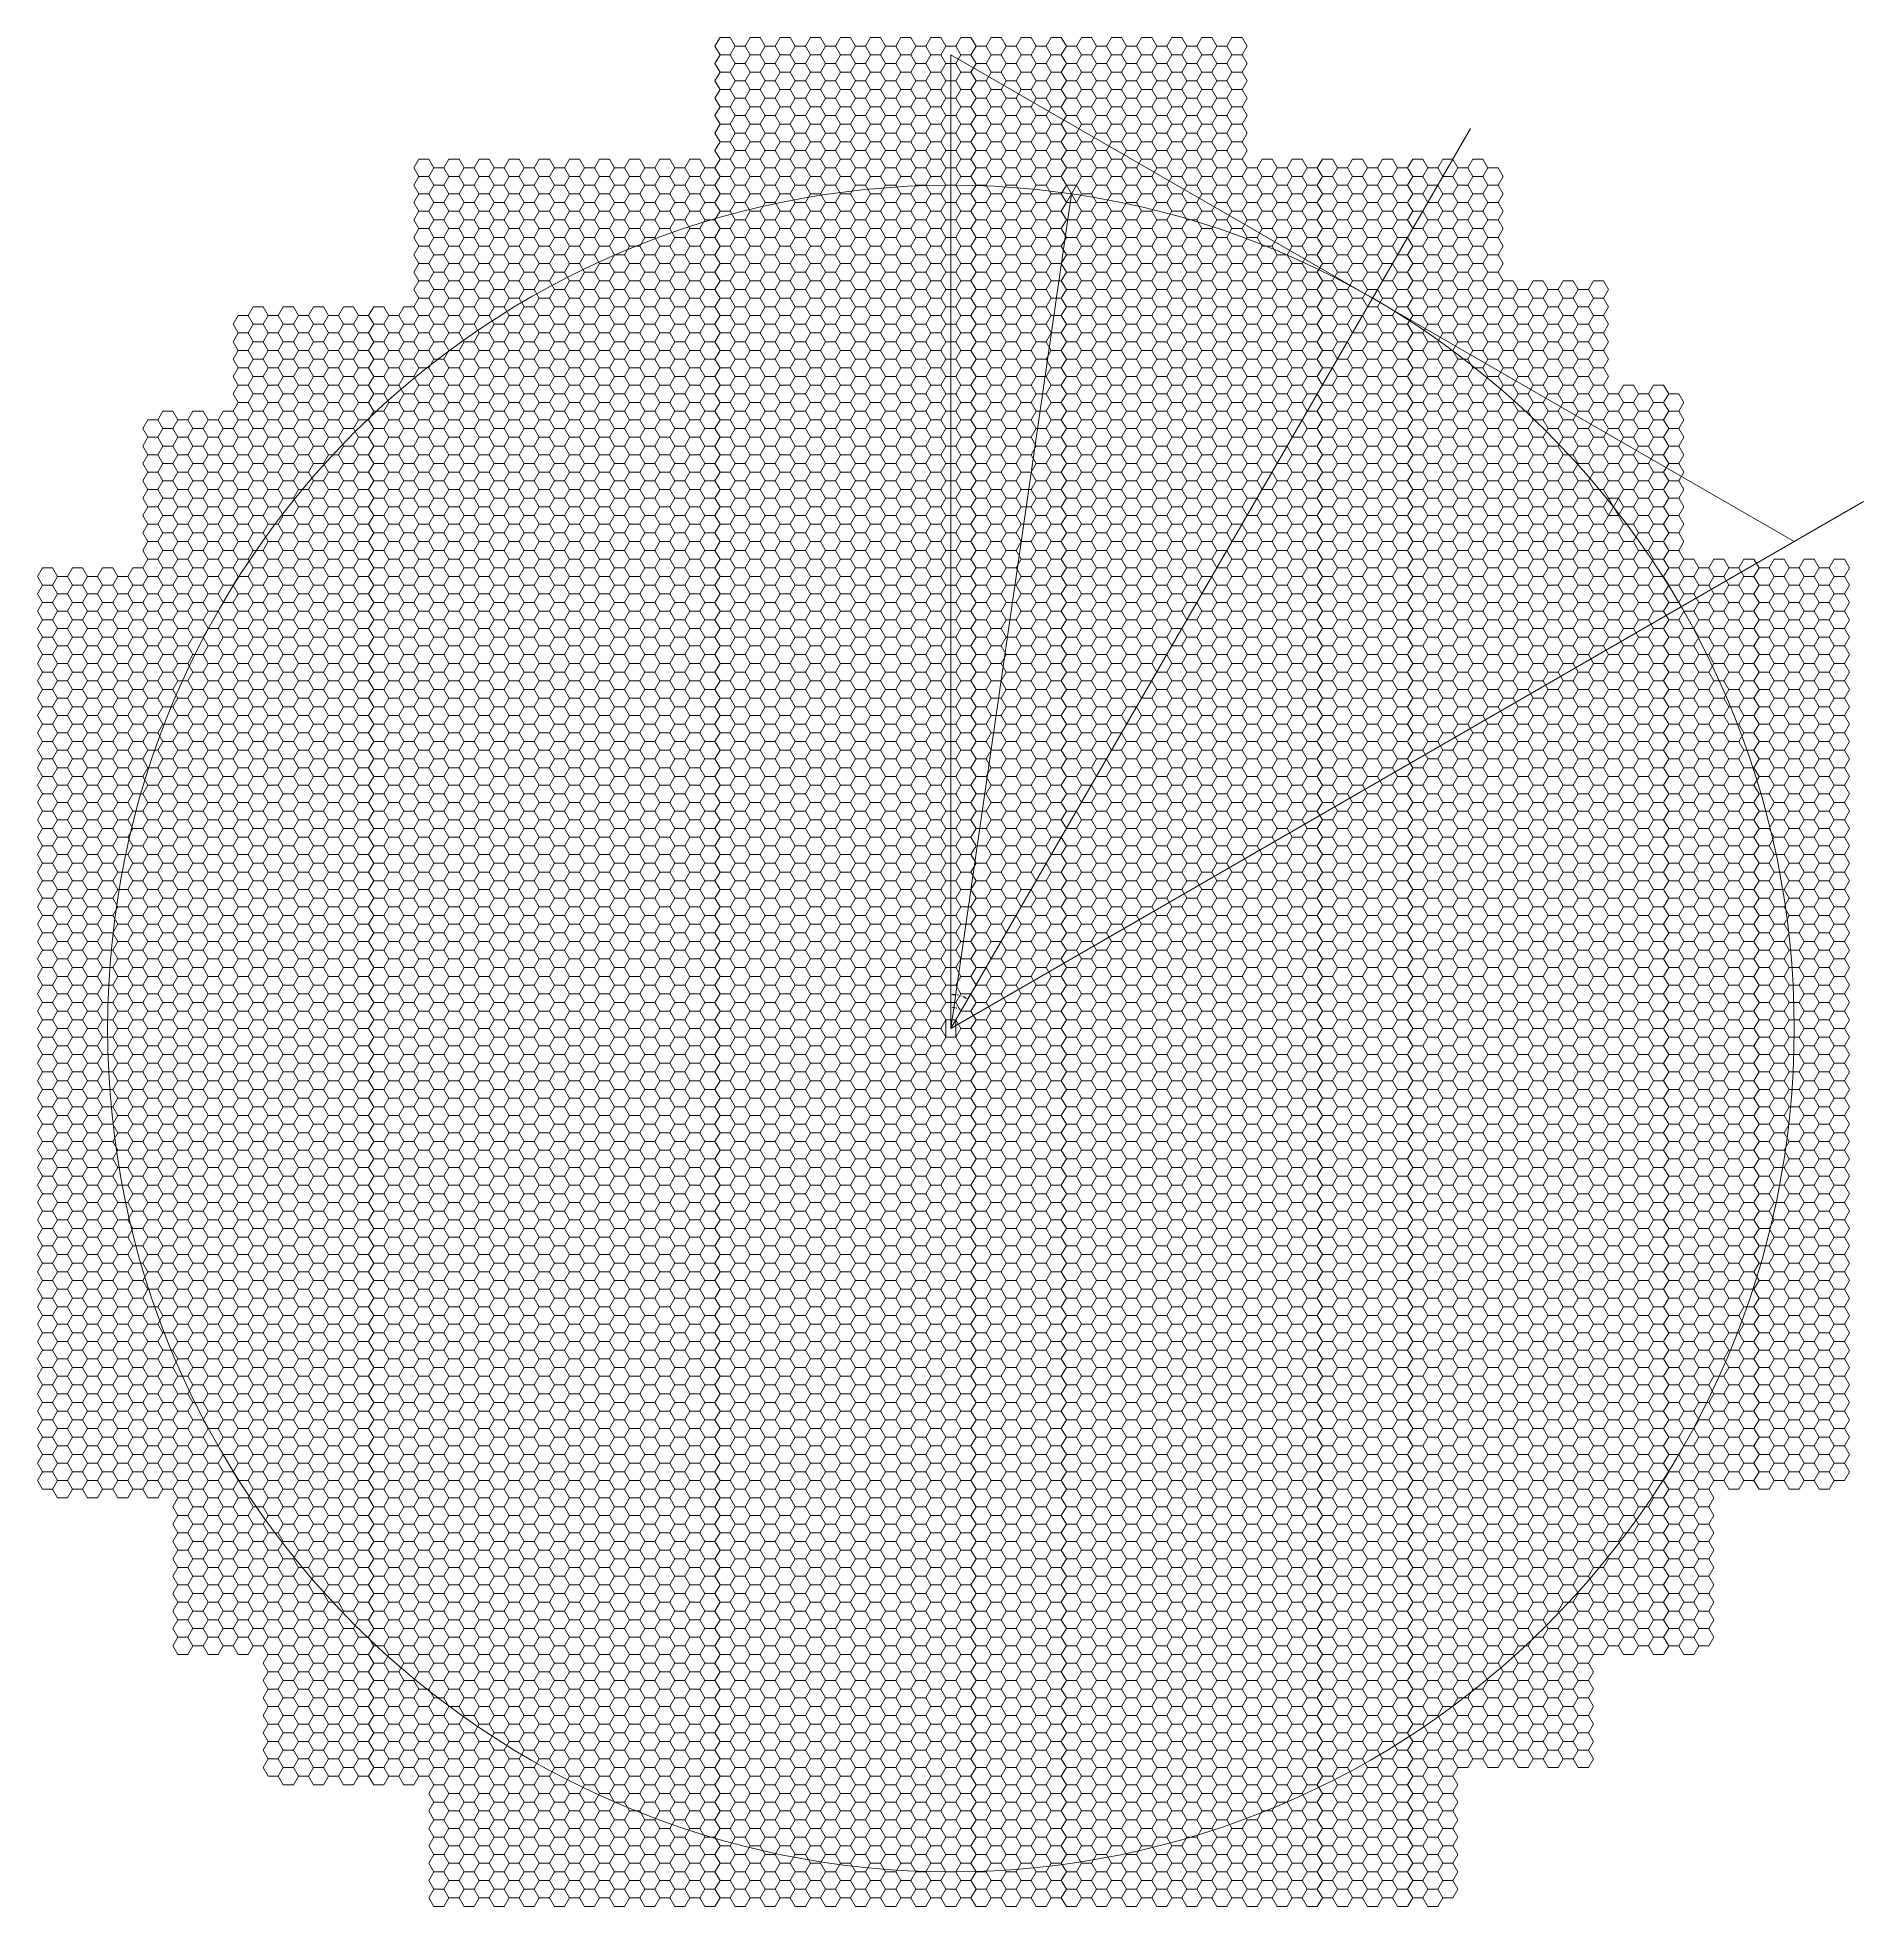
# Model space of a CAD drawing. Header units: inches. Extents: x 59 to 241, y -1 to 185.
import ezdxf

# ---------------------------------------------------------------- set-up
doc = ezdxf.new("R2010")
doc.units = ezdxf.units.IN
doc.header["$MEASUREMENT"] = 0
doc.layers.get('0').update_dxf_attribs({"lineweight": 0})
doc.layers.add('Dimensions', color=7, linetype='Continuous', lineweight=0)
doc.styles.get("Standard").update_dxf_attribs({"font": 'arial.ttf'})
doc.dimstyles.get("Standard").update_dxf_attribs({"dimtxt": 0.166667, "dimasz": 0.14, "dimexe": 0.13, "dimexo": 0.0625, "dimgap": 0.06, "dimtad": 0, "dimzin": 0, "dimdsep": 46, "dimtxsty": 'Standard', "dimcen": 0, "dimazin": 0, "dimtfac": 1, "dimtofl": 0, "dimtmove": 0, "dimatfit": 3, "dimfxl": 1, "dimtfillclr": 7, "dimtolj": 1, "dimtzin": 0, "dimarcsym": 0})

# ---------------------------------------------------------------- blocks, each defined once
blk = doc.blocks.new('*D2')
at = {"layer": 'Defpoints', "color": 0}
for p in [(150, 183.6), (201.76, 176.25), (151.16, 89.78), (150, 86.6), (150, 86.6)]:
    blk.add_point(p, dxfattribs=at)
at = {"layer": 'Dimensions', "color": 7, "linetype": 'ByBlock', "lineweight": -2}
for start, end in [(81.5757, 87.6283), (62.3717, 68.4243)]:
    blk.add_arc((150, 86.6), 3.38, start, end, dxfattribs=at)
at = {"layer": 'Dimensions', "color": 7}
for points in [[(150.14, 90.01), (150.14, 89.96), (150, 89.98)], [(151.56, 89.58), (151.58, 89.62), (151.69, 89.53)]]:
    blk.add_solid(points, dxfattribs=at)
at = {"layer": 'Dimensions', "color": 7, "lineweight": 0, "insert": (150.88, 89.87), "char_height": 0.1667, "attachment_point": 5, "rotation": 345}
blk.add_mtext('\\A1;30.00%%d', dxfattribs=at)
blk = doc.blocks.new('*D3')
at = {"layer": 'Defpoints', "color": 0}
for p in [(150, 183.6), (162, 169.74), (150.2, 88.7), (150, 86.6), (150, 86.6)]:
    blk.add_point(p, dxfattribs=at)
at = {"layer": 'Dimensions', "color": 7, "linetype": 'ByBlock', "lineweight": -2}
for start, end in [(85.5982, 86.1885), (77.9753, 81.7868)]:
    blk.add_arc((150, 86.6), 2.1, start, end, dxfattribs=at)
at = {"layer": 'Dimensions', "color": 7}
for points in [[(150.14, 88.73), (150.14, 88.68), (150, 88.71)], [(150.16, 88.68), (150.16, 88.72), (150.3, 88.69)]]:
    blk.add_solid(points, dxfattribs=at)
at = {"layer": 'Dimensions', "color": 7, "lineweight": 0, "insert": (150.75, 88.59), "char_height": 0.1667, "attachment_point": 5, "rotation": 347.9753}
blk.add_mtext('\\A1;8.21%%d', dxfattribs=at)

msp = doc.modelspace()

# ---------------------------------------------------------------- linework, layer by layer
at = {"color": 7, "linetype": 'Continuous', "lineweight": 0}
for p, q in [((150, 86.602), (150, 183.597)), ((234, 135.1), (150, 183.597)), ((150, 86.602), (201.759, 176.251)), ((150, 86.602), (162, 169.741)), ((161.5, 170.607), (162.5, 168.875)), ((162.5, 170.607), (161.5, 168.875)), ((150, 86.602), (240.92, 139.095)), ((215.5, 137.698), (216.5, 139.43)), ((215.5, 139.43), (216.5, 137.698))]:
    msp.add_line(p, q, dxfattribs=at)
at = {"color": 251, "linetype": 'Continuous', "lineweight": 0}
for p, q in [((149.5, 87.469), (149.5, 85.736)), ((150.5, 87.469), (150.5, 85.736))]:
    msp.add_line(p, q, dxfattribs=at)
at = {"color": 251, "linetype": 'Continuous', "lineweight": 0, "flags": 128}
for points in [[(128, 185.329), (127, 185.329), (126.5, 184.463), (127, 183.597), (128, 183.597), (128.5, 184.463)], [(129.5, 184.463), (128.5, 184.463), (128, 183.597), (128.5, 182.731), (129.5, 182.731), (130, 183.597)], [(131, 185.329), (130, 185.329), (129.5, 184.463), (130, 183.597), (131, 183.597), (131.5, 184.463)], [(132.5, 184.463), (131.5, 184.463), (131, 183.597), (131.5, 182.731), (132.5, 182.731), (133, 183.597)], [(134, 185.329), (133, 185.329), (132.5, 184.463), (133, 183.597), (134, 183.597), (134.5, 184.463)], [(135.5, 184.463), (134.5, 184.463), (134, 183.597), (134.5, 182.731), (135.5, 182.731), (136, 183.597)], [(137, 185.329), (136, 185.329), (135.5, 184.463), (136, 183.597), (137, 183.597), (137.5, 184.463)], [(138.5, 184.463), (137.5, 184.463), (137, 183.597), (137.5, 182.731), (138.5, 182.731), (139, 183.597)], [(140, 185.329), (139, 185.329), (138.5, 184.463), (139, 183.597), (140, 183.597), (140.5, 184.463)], [(141.5, 184.463), (140.5, 184.463), (140, 183.597), (140.5, 182.731), (141.5, 182.731), (142, 183.597)], [(143, 185.329), (142, 185.329), (141.5, 184.463), (142, 183.597), (143, 183.597), (143.5, 184.463)], [(144.5, 184.463), (143.5, 184.463), (143, 183.597), (143.5, 182.731), (144.5, 182.731), (145, 183.597)], [(146, 185.329), (145, 185.329), (144.5, 184.463), (145, 183.597), (146, 183.597), (146.5, 184.463)], [(147.5, 184.463), (146.5, 184.463), (146, 183.597), (146.5, 182.731), (147.5, 182.731), (148, 183.597)], [(149, 185.329), (148, 185.329), (147.5, 184.463), (148, 183.597), (149, 183.597), (149.5, 184.463)], [(150.5, 184.463), (149.5, 184.463), (149, 183.597), (149.5, 182.731), (150.5, 182.731), (151, 183.597)], [(152, 185.329), (151, 185.329), (150.5, 184.463), (151, 183.597), (152, 183.597), (152.5, 184.463)], [(153.5, 184.463), (152.5, 184.463), (152, 183.597), (152.5, 182.731), (153.5, 182.731), (154, 183.597)], [(155, 185.329), (154, 185.329), (153.5, 184.463), (154, 183.597), (155, 183.597), (155.5, 184.463)], [(156.5, 184.463), (155.5, 184.463), (155, 183.597), (155.5, 182.731), (156.5, 182.731), (157, 183.597)], [(158, 185.329), (157, 185.329), (156.5, 184.463), (157, 183.597), (158, 183.597), (158.5, 184.463)], [(159.5, 184.463), (158.5, 184.463), (158, 183.597), (158.5, 182.731), (159.5, 182.731), (160, 183.597)], [(161, 185.329), (160, 185.329), (159.5, 184.463), (160, 183.597), (161, 183.597), (161.5, 184.463)], [(162.5, 184.463), (161.5, 184.463), (161, 183.597), (161.5, 182.731), (162.5, 182.731), (163, 183.597)], [(164, 185.329), (163, 185.329), (162.5, 184.463), (163, 183.597), (164, 183.597), (164.5, 184.463)], [(165.5, 184.463), (164.5, 184.463), (164, 183.597), (164.5, 182.731), (165.5, 182.731), (166, 183.597)], [(167, 185.329), (166, 185.329), (165.5, 184.463), (166, 183.597), (167, 183.597), (167.5, 184.463)], [(168.5, 184.463), (167.5, 184.463), (167, 183.597), (167.5, 182.731), (168.5, 182.731), (169, 183.597)], [(170, 185.329), (169, 185.329), (168.5, 184.463), (169, 183.597), (170, 183.597), (170.5, 184.463)], [(171.5, 184.463), (170.5, 184.463), (170, 183.597), (170.5, 182.731), (171.5, 182.731), (172, 183.597)], [(173, 185.329), (172, 185.329), (171.5, 184.463), (172, 183.597), (173, 183.597), (173.5, 184.463)], [(174.5, 184.463), (173.5, 184.463), (173, 183.597), (173.5, 182.731), (174.5, 182.731), (175, 183.597)], [(176, 185.329), (175, 185.329), (174.5, 184.463), (175, 183.597), (176, 183.597), (176.5, 184.463)], [(177.5, 184.463), (176.5, 184.463), (176, 183.597), (176.5, 182.731), (177.5, 182.731), (178, 183.597)], [(179, 185.329), (178, 185.329), (177.5, 184.463), (178, 183.597), (179, 183.597), (179.5, 184.463)], [(128, 183.597), (127, 183.597), (126.5, 182.731), (127, 181.865), (128, 181.865), (128.5, 182.731)], [(129.5, 182.731), (128.5, 182.731), (128, 181.865), (128.5, 180.999), (129.5, 180.999), (130, 181.865)], [(131, 183.597), (130, 183.597), (129.5, 182.731), (130, 181.865), (131, 181.865), (131.5, 182.731)], [(132.5, 182.731), (131.5, 182.731), (131, 181.865), (131.5, 180.999), (132.5, 180.999), (133, 181.865)], [(134, 183.597), (133, 183.597), (132.5, 182.731), (133, 181.865), (134, 181.865), (134.5, 182.731)], [(135.5, 182.731), (134.5, 182.731), (134, 181.865), (134.5, 180.999), (135.5, 180.999), (136, 181.865)], [(137, 183.597), (136, 183.597), (135.5, 182.731), (136, 181.865), (137, 181.865), (137.5, 182.731)], [(138.5, 182.731), (137.5, 182.731), (137, 181.865), (137.5, 180.999), (138.5, 180.999), (139, 181.865)], [(140, 183.597), (139, 183.597), (138.5, 182.731), (139, 181.865), (140, 181.865), (140.5, 182.731)], [(141.5, 182.731), (140.5, 182.731), (140, 181.865), (140.5, 180.999), (141.5, 180.999), (142, 181.865)], [(143, 183.597), (142, 183.597), (141.5, 182.731), (142, 181.865), (143, 181.865), (143.5, 182.731)], [(144.5, 182.731), (143.5, 182.731), (143, 181.865), (143.5, 180.999), (144.5, 180.999), (145, 181.865)], [(146, 183.597), (145, 183.597), (144.5, 182.731), (145, 181.865), (146, 181.865), (146.5, 182.731)], [(147.5, 182.731), (146.5, 182.731), (146, 181.865), (146.5, 180.999), (147.5, 180.999), (148, 181.865)], [(149, 183.597), (148, 183.597), (147.5, 182.731), (148, 181.865), (149, 181.865), (149.5, 182.731)], [(150.5, 182.731), (149.5, 182.731), (149, 181.865), (149.5, 180.999), (150.5, 180.999), (151, 181.865)], [(152, 183.597), (151, 183.597), (150.5, 182.731), (151, 181.865), (152, 181.865), (152.5, 182.731)], [(153.5, 182.731), (152.5, 182.731), (152, 181.865), (152.5, 180.999), (153.5, 180.999), (154, 181.865)], [(155, 183.597), (154, 183.597), (153.5, 182.731), (154, 181.865), (155, 181.865), (155.5, 182.731)], [(156.5, 182.731), (155.5, 182.731), (155, 181.865), (155.5, 180.999), (156.5, 180.999), (157, 181.865)], [(158, 183.597), (157, 183.597), (156.5, 182.731), (157, 181.865), (158, 181.865), (158.5, 182.731)], [(159.5, 182.731), (158.5, 182.731), (158, 181.865), (158.5, 180.999), (159.5, 180.999), (160, 181.865)], [(161, 183.597), (160, 183.597), (159.5, 182.731), (160, 181.865), (161, 181.865), (161.5, 182.731)], [(162.5, 182.731), (161.5, 182.731), (161, 181.865), (161.5, 180.999), (162.5, 180.999), (163, 181.865)], [(164, 183.597), (163, 183.597), (162.5, 182.731), (163, 181.865), (164, 181.865), (164.5, 182.731)], [(165.5, 182.731), (164.5, 182.731), (164, 181.865), (164.5, 180.999), (165.5, 180.999), (166, 181.865)], [(167, 183.597), (166, 183.597), (165.5, 182.731), (166, 181.865), (167, 181.865), (167.5, 182.731)], [(168.5, 182.731), (167.5, 182.731), (167, 181.865), (167.5, 180.999), (168.5, 180.999), (169, 181.865)], [(170, 183.597), (169, 183.597), (168.5, 182.731), (169, 181.865), (170, 181.865), (170.5, 182.731)], [(171.5, 182.731), (170.5, 182.731), (170, 181.865), (170.5, 180.999), (171.5, 180.999), (172, 181.865)], [(173, 183.597), (172, 183.597), (171.5, 182.731), (172, 181.865), (173, 181.865), (173.5, 182.731)], [(174.5, 182.731), (173.5, 182.731), (173, 181.865), (173.5, 180.999), (174.5, 180.999), (175, 181.865)], [(176, 183.597), (175, 183.597), (174.5, 182.731), (175, 181.865), (176, 181.865), (176.5, 182.731)], [(177.5, 182.731), (176.5, 182.731), (176, 181.865), (176.5, 180.999), (177.5, 180.999), (178, 181.865)], [(179, 183.597), (178, 183.597), (177.5, 182.731), (178, 181.865), (179, 181.865), (179.5, 182.731)], [(128, 181.865), (127, 181.865), (126.5, 180.999), (127, 180.133), (128, 180.133), (128.5, 180.999)], [(129.5, 180.999), (128.5, 180.999), (128, 180.133), (128.5, 179.267), (129.5, 179.267), (130, 180.133)], [(131, 181.865), (130, 181.865), (129.5, 180.999), (130, 180.133), (131, 180.133), (131.5, 180.999)], [(132.5, 180.999), (131.5, 180.999), (131, 180.133), (131.5, 179.267), (132.5, 179.267), (133, 180.133)], [(134, 181.865), (133, 181.865), (132.5, 180.999), (133, 180.133), (134, 180.133), (134.5, 180.999)], [(135.5, 180.999), (134.5, 180.999), (134, 180.133), (134.5, 179.267), (135.5, 179.267), (136, 180.133)], [(137, 181.865), (136, 181.865), (135.5, 180.999), (136, 180.133), (137, 180.133), (137.5, 180.999)], [(138.5, 180.999), (137.5, 180.999), (137, 180.133), (137.5, 179.267), (138.5, 179.267), (139, 180.133)], [(140, 181.865), (139, 181.865), (138.5, 180.999), (139, 180.133), (140, 180.133), (140.5, 180.999)], [(141.5, 180.999), (140.5, 180.999), (140, 180.133), (140.5, 179.267), (141.5, 179.267), (142, 180.133)], [(143, 181.865), (142, 181.865), (141.5, 180.999), (142, 180.133), (143, 180.133), (143.5, 180.999)], [(144.5, 180.999), (143.5, 180.999), (143, 180.133), (143.5, 179.267), (144.5, 179.267), (145, 180.133)], [(146, 181.865), (145, 181.865), (144.5, 180.999), (145, 180.133), (146, 180.133), (146.5, 180.999)], [(147.5, 180.999), (146.5, 180.999), (146, 180.133), (146.5, 179.267), (147.5, 179.267), (148, 180.133)], [(149, 181.865), (148, 181.865), (147.5, 180.999), (148, 180.133), (149, 180.133), (149.5, 180.999)], [(150.5, 180.999), (149.5, 180.999), (149, 180.133), (149.5, 179.267), (150.5, 179.267), (151, 180.133)], [(152, 181.865), (151, 181.865), (150.5, 180.999), (151, 180.133), (152, 180.133), (152.5, 180.999)], [(153.5, 180.999), (152.5, 180.999), (152, 180.133), (152.5, 179.267), (153.5, 179.267), (154, 180.133)], [(155, 181.865), (154, 181.865), (153.5, 180.999), (154, 180.133), (155, 180.133), (155.5, 180.999)], [(156.5, 180.999), (155.5, 180.999), (155, 180.133), (155.5, 179.267), (156.5, 179.267), (157, 180.133)], [(158, 181.865), (157, 181.865), (156.5, 180.999), (157, 180.133), (158, 180.133), (158.5, 180.999)], [(159.5, 180.999), (158.5, 180.999), (158, 180.133), (158.5, 179.267), (159.5, 179.267), (160, 180.133)], [(161, 181.865), (160, 181.865), (159.5, 180.999), (160, 180.133), (161, 180.133), (161.5, 180.999)], [(162.5, 180.999), (161.5, 180.999), (161, 180.133), (161.5, 179.267), (162.5, 179.267), (163, 180.133)], [(164, 181.865), (163, 181.865), (162.5, 180.999), (163, 180.133), (164, 180.133), (164.5, 180.999)], [(165.5, 180.999), (164.5, 180.999), (164, 180.133), (164.5, 179.267), (165.5, 179.267), (166, 180.133)], [(167, 181.865), (166, 181.865), (165.5, 180.999), (166, 180.133), (167, 180.133), (167.5, 180.999)], [(168.5, 180.999), (167.5, 180.999), (167, 180.133), (167.5, 179.267), (168.5, 179.267), (169, 180.133)], [(170, 181.865), (169, 181.865), (168.5, 180.999), (169, 180.133), (170, 180.133), (170.5, 180.999)], [(171.5, 180.999), (170.5, 180.999), (170, 180.133), (170.5, 179.267), (171.5, 179.267), (172, 180.133)], [(173, 181.865), (172, 181.865), (171.5, 180.999), (172, 180.133), (173, 180.133), (173.5, 180.999)], [(174.5, 180.999), (173.5, 180.999), (173, 180.133), (173.5, 179.267), (174.5, 179.267), (175, 180.133)], [(176, 181.865), (175, 181.865), (174.5, 180.999), (175, 180.133), (176, 180.133), (176.5, 180.999)], [(177.5, 180.999), (176.5, 180.999), (176, 180.133), (176.5, 179.267), (177.5, 179.267), (178, 180.133)], [(179, 181.865), (178, 181.865), (177.5, 180.999), (178, 180.133), (179, 180.133), (179.5, 180.999)], [(128, 180.133), (127, 180.133), (126.5, 179.267), (127, 178.401), (128, 178.401), (128.5, 179.267)], [(129.5, 179.267), (128.5, 179.267), (128, 178.401), (128.5, 177.535), (129.5, 177.535), (130, 178.401)], [(131, 180.133), (130, 180.133), (129.5, 179.267), (130, 178.401), (131, 178.401), (131.5, 179.267)], [(132.5, 179.267), (131.5, 179.267), (131, 178.401), (131.5, 177.535), (132.5, 177.535), (133, 178.401)], [(134, 180.133), (133, 180.133), (132.5, 179.267), (133, 178.401), (134, 178.401), (134.5, 179.267)], [(135.5, 179.267), (134.5, 179.267), (134, 178.401), (134.5, 177.535), (135.5, 177.535), (136, 178.401)], [(137, 180.133), (136, 180.133), (135.5, 179.267), (136, 178.401), (137, 178.401), (137.5, 179.267)], [(138.5, 179.267), (137.5, 179.267), (137, 178.401), (137.5, 177.535), (138.5, 177.535), (139, 178.401)], [(140, 180.133), (139, 180.133), (138.5, 179.267), (139, 178.401), (140, 178.401), (140.5, 179.267)], [(141.5, 179.267), (140.5, 179.267), (140, 178.401), (140.5, 177.535), (141.5, 177.535), (142, 178.401)], [(143, 180.133), (142, 180.133), (141.5, 179.267), (142, 178.401), (143, 178.401), (143.5, 179.267)], [(144.5, 179.267), (143.5, 179.267), (143, 178.401), (143.5, 177.535), (144.5, 177.535), (145, 178.401)], [(146, 180.133), (145, 180.133), (144.5, 179.267), (145, 178.401), (146, 178.401), (146.5, 179.267)], [(147.5, 179.267), (146.5, 179.267), (146, 178.401), (146.5, 177.535), (147.5, 177.535), (148, 178.401)], [(149, 180.133), (148, 180.133), (147.5, 179.267), (148, 178.401), (149, 178.401), (149.5, 179.267)], [(150.5, 179.267), (149.5, 179.267), (149, 178.401), (149.5, 177.535), (150.5, 177.535), (151, 178.401)], [(152, 180.133), (151, 180.133), (150.5, 179.267), (151, 178.401), (152, 178.401), (152.5, 179.267)], [(153.5, 179.267), (152.5, 179.267), (152, 178.401), (152.5, 177.535), (153.5, 177.535), (154, 178.401)], [(155, 180.133), (154, 180.133), (153.5, 179.267), (154, 178.401), (155, 178.401), (155.5, 179.267)], [(156.5, 179.267), (155.5, 179.267), (155, 178.401), (155.5, 177.535), (156.5, 177.535), (157, 178.401)], [(158, 180.133), (157, 180.133), (156.5, 179.267), (157, 178.401), (158, 178.401), (158.5, 179.267)], [(159.5, 179.267), (158.5, 179.267), (158, 178.401), (158.5, 177.535), (159.5, 177.535), (160, 178.401)], [(161, 180.133), (160, 180.133), (159.5, 179.267), (160, 178.401), (161, 178.401), (161.5, 179.267)], [(162.5, 179.267), (161.5, 179.267), (161, 178.401), (161.5, 177.535), (162.5, 177.535), (163, 178.401)], [(164, 180.133), (163, 180.133), (162.5, 179.267), (163, 178.401), (164, 178.401), (164.5, 179.267)], [(165.5, 179.267), (164.5, 179.267), (164, 178.401), (164.5, 177.535), (165.5, 177.535), (166, 178.401)], [(167, 180.133), (166, 180.133), (165.5, 179.267), (166, 178.401), (167, 178.401), (167.5, 179.267)], [(168.5, 179.267), (167.5, 179.267), (167, 178.401), (167.5, 177.535), (168.5, 177.535), (169, 178.401)], [(170, 180.133), (169, 180.133), (168.5, 179.267), (169, 178.401), (170, 178.401), (170.5, 179.267)], [(171.5, 179.267), (170.5, 179.267), (170, 178.401), (170.5, 177.535), (171.5, 177.535), (172, 178.401)], [(173, 180.133), (172, 180.133), (171.5, 179.267), (172, 178.401), (173, 178.401), (173.5, 179.267)], [(174.5, 179.267), (173.5, 179.267), (173, 178.401), (173.5, 177.535), (174.5, 177.535), (175, 178.401)], [(176, 180.133), (175, 180.133), (174.5, 179.267), (175, 178.401), (176, 178.401), (176.5, 179.267)], [(177.5, 179.267), (176.5, 179.267), (176, 178.401), (176.5, 177.535), (177.5, 177.535), (178, 178.401)], [(179, 180.133), (178, 180.133), (177.5, 179.267), (178, 178.401), (179, 178.401), (179.5, 179.267)], [(128, 178.401), (127, 178.401), (126.5, 177.535), (127, 176.669), (128, 176.669), (128.5, 177.535)], [(129.5, 177.535), (128.5, 177.535), (128, 176.669), (128.5, 175.803), (129.5, 175.803), (130, 176.669)], [(131, 178.401), (130, 178.401), (129.5, 177.535), (130, 176.669), (131, 176.669), (131.5, 177.535)], [(132.5, 177.535), (131.5, 177.535), (131, 176.669), (131.5, 175.803), (132.5, 175.803), (133, 176.669)], [(134, 178.401), (133, 178.401), (132.5, 177.535), (133, 176.669), (134, 176.669), (134.5, 177.535)], [(135.5, 177.535), (134.5, 177.535), (134, 176.669), (134.5, 175.803), (135.5, 175.803), (136, 176.669)], [(137, 178.401), (136, 178.401), (135.5, 177.535), (136, 176.669), (137, 176.669), (137.5, 177.535)], [(138.5, 177.535), (137.5, 177.535), (137, 176.669), (137.5, 175.803), (138.5, 175.803), (139, 176.669)], [(140, 178.401), (139, 178.401), (138.5, 177.535), (139, 176.669), (140, 176.669), (140.5, 177.535)], [(141.5, 177.535), (140.5, 177.535), (140, 176.669), (140.5, 175.803), (141.5, 175.803), (142, 176.669)], [(143, 178.401), (142, 178.401), (141.5, 177.535), (142, 176.669), (143, 176.669), (143.5, 177.535)], [(144.5, 177.535), (143.5, 177.535), (143, 176.669), (143.5, 175.803), (144.5, 175.803), (145, 176.669)], [(146, 178.401), (145, 178.401), (144.5, 177.535), (145, 176.669), (146, 176.669), (146.5, 177.535)], [(147.5, 177.535), (146.5, 177.535), (146, 176.669), (146.5, 175.803), (147.5, 175.803), (148, 176.669)], [(149, 178.401), (148, 178.401), (147.5, 177.535), (148, 176.669), (149, 176.669), (149.5, 177.535)], [(150.5, 177.535), (149.5, 177.535), (149, 176.669), (149.5, 175.803), (150.5, 175.803), (151, 176.669)], [(152, 178.401), (151, 178.401), (150.5, 177.535), (151, 176.669), (152, 176.669), (152.5, 177.535)], [(153.5, 177.535), (152.5, 177.535), (152, 176.669), (152.5, 175.803), (153.5, 175.803), (154, 176.669)], [(155, 178.401), (154, 178.401), (153.5, 177.535), (154, 176.669), (155, 176.669), (155.5, 177.535)], [(156.5, 177.535), (155.5, 177.535), (155, 176.669), (155.5, 175.803), (156.5, 175.803), (157, 176.669)], [(158, 178.401), (157, 178.401), (156.5, 177.535), (157, 176.669), (158, 176.669), (158.5, 177.535)], [(159.5, 177.535), (158.5, 177.535), (158, 176.669), (158.5, 175.803), (159.5, 175.803), (160, 176.669)], [(161, 178.401), (160, 178.401), (159.5, 177.535), (160, 176.669), (161, 176.669), (161.5, 177.535)], [(162.5, 177.535), (161.5, 177.535), (161, 176.669), (161.5, 175.803), (162.5, 175.803), (163, 176.669)], [(164, 178.401), (163, 178.401), (162.5, 177.535), (163, 176.669), (164, 176.669), (164.5, 177.535)], [(165.5, 177.535), (164.5, 177.535), (164, 176.669), (164.5, 175.803), (165.5, 175.803), (166, 176.669)], [(167, 178.401), (166, 178.401), (165.5, 177.535), (166, 176.669), (167, 176.669), (167.5, 177.535)], [(168.5, 177.535), (167.5, 177.535), (167, 176.669), (167.5, 175.803), (168.5, 175.803), (169, 176.669)], [(170, 178.401), (169, 178.401), (168.5, 177.535), (169, 176.669), (170, 176.669), (170.5, 177.535)], [(171.5, 177.535), (170.5, 177.535), (170, 176.669), (170.5, 175.803), (171.5, 175.803), (172, 176.669)], [(173, 178.401), (172, 178.401), (171.5, 177.535), (172, 176.669), (173, 176.669), (173.5, 177.535)], [(174.5, 177.535), (173.5, 177.535), (173, 176.669), (173.5, 175.803), (174.5, 175.803), (175, 176.669)], [(176, 178.401), (175, 178.401), (174.5, 177.535), (175, 176.669), (176, 176.669), (176.5, 177.535)], [(177.5, 177.535), (176.5, 177.535), (176, 176.669), (176.5, 175.803), (177.5, 175.803), (178, 176.669)], [(179, 178.401), (178, 178.401), (177.5, 177.535), (178, 176.669), (179, 176.669), (179.5, 177.535)], [(128, 176.669), (127, 176.669), (126.5, 175.803), (127, 174.937), (128, 174.937), (128.5, 175.803)], [(129.5, 175.803), (128.5, 175.803), (128, 174.937), (128.5, 174.071), (129.5, 174.071), (130, 174.937)], [(131, 176.669), (130, 176.669), (129.5, 175.803), (130, 174.937), (131, 174.937), (131.5, 175.803)], [(132.5, 175.803), (131.5, 175.803), (131, 174.937), (131.5, 174.071), (132.5, 174.071), (133, 174.937)], [(134, 176.669), (133, 176.669), (132.5, 175.803), (133, 174.937), (134, 174.937), (134.5, 175.803)], [(135.5, 175.803), (134.5, 175.803), (134, 174.937), (134.5, 174.071), (135.5, 174.071), (136, 174.937)], [(137, 176.669), (136, 176.669), (135.5, 175.803), (136, 174.937), (137, 174.937), (137.5, 175.803)], [(138.5, 175.803), (137.5, 175.803), (137, 174.937), (137.5, 174.071), (138.5, 174.071), (139, 174.937)], [(140, 176.669), (139, 176.669), (138.5, 175.803), (139, 174.937), (140, 174.937), (140.5, 175.803)], [(141.5, 175.803), (140.5, 175.803), (140, 174.937), (140.5, 174.071), (141.5, 174.071), (142, 174.937)], [(143, 176.669), (142, 176.669), (141.5, 175.803), (142, 174.937), (143, 174.937), (143.5, 175.803)], [(144.5, 175.803), (143.5, 175.803), (143, 174.937), (143.5, 174.071), (144.5, 174.071), (145, 174.937)], [(146, 176.669), (145, 176.669), (144.5, 175.803), (145, 174.937), (146, 174.937), (146.5, 175.803)], [(147.5, 175.803), (146.5, 175.803), (146, 174.937), (146.5, 174.071), (147.5, 174.071), (148, 174.937)], [(149, 176.669), (148, 176.669), (147.5, 175.803), (148, 174.937), (149, 174.937), (149.5, 175.803)], [(150.5, 175.803), (149.5, 175.803), (149, 174.937), (149.5, 174.071), (150.5, 174.071), (151, 174.937)], [(152, 176.669), (151, 176.669), (150.5, 175.803), (151, 174.937), (152, 174.937), (152.5, 175.803)], [(153.5, 175.803), (152.5, 175.803), (152, 174.937), (152.5, 174.071), (153.5, 174.071), (154, 174.937)], [(155, 176.669), (154, 176.669), (153.5, 175.803), (154, 174.937), (155, 174.937), (155.5, 175.803)], [(156.5, 175.803), (155.5, 175.803), (155, 174.937), (155.5, 174.071), (156.5, 174.071), (157, 174.937)], [(158, 176.669), (157, 176.669), (156.5, 175.803), (157, 174.937), (158, 174.937), (158.5, 175.803)], [(159.5, 175.803), (158.5, 175.803), (158, 174.937), (158.5, 174.071), (159.5, 174.071), (160, 174.937)], [(161, 176.669), (160, 176.669), (159.5, 175.803), (160, 174.937), (161, 174.937), (161.5, 175.803)], [(162.5, 175.803), (161.5, 175.803), (161, 174.937), (161.5, 174.071), (162.5, 174.071), (163, 174.937)], [(164, 176.669), (163, 176.669), (162.5, 175.803), (163, 174.937), (164, 174.937), (164.5, 175.803)], [(165.5, 175.803), (164.5, 175.803), (164, 174.937), (164.5, 174.071), (165.5, 174.071), (166, 174.937)], [(167, 176.669), (166, 176.669), (165.5, 175.803), (166, 174.937), (167, 174.937), (167.5, 175.803)], [(168.5, 175.803), (167.5, 175.803), (167, 174.937), (167.5, 174.071), (168.5, 174.071), (169, 174.937)], [(170, 176.669), (169, 176.669), (168.5, 175.803), (169, 174.937), (170, 174.937), (170.5, 175.803)], [(171.5, 175.803), (170.5, 175.803), (170, 174.937), (170.5, 174.071), (171.5, 174.071), (172, 174.937)], [(173, 176.669), (172, 176.669), (171.5, 175.803), (172, 174.937), (173, 174.937), (173.5, 175.803)], [(174.5, 175.803), (173.5, 175.803), (173, 174.937), (173.5, 174.071), (174.5, 174.071), (175, 174.937)], [(176, 176.669), (175, 176.669), (174.5, 175.803), (175, 174.937), (176, 174.937), (176.5, 175.803)], [(177.5, 175.803), (176.5, 175.803), (176, 174.937), (176.5, 174.071), (177.5, 174.071), (178, 174.937)], [(179, 176.669), (178, 176.669), (177.5, 175.803), (178, 174.937), (179, 174.937), (179.5, 175.803)], [(98, 173.205), (97, 173.205), (96.5, 172.339), (97, 171.473), (98, 171.473), (98.5, 172.339)], [(101, 173.205), (100, 173.205), (99.5, 172.339), (100, 171.473), (101, 171.473), (101.5, 172.339)], [(104, 173.205), (103, 173.205), (102.5, 172.339), (103, 171.473), (104, 171.473), (104.5, 172.339)], [(107, 173.205), (106, 173.205), (105.5, 172.339), (106, 171.473), (107, 171.473), (107.5, 172.339)], [(110, 173.205), (109, 173.205), (108.5, 172.339), (109, 171.473), (110, 171.473), (110.5, 172.339)], [(113, 173.205), (112, 173.205), (111.5, 172.339), (112, 171.473), (113, 171.473), (113.5, 172.339)], [(116, 173.205), (115, 173.205), (114.5, 172.339), (115, 171.473), (116, 171.473), (116.5, 172.339)], [(119, 173.205), (118, 173.205), (117.5, 172.339), (118, 171.473), (119, 171.473), (119.5, 172.339)], [(122, 173.205), (121, 173.205), (120.5, 172.339), (121, 171.473), (122, 171.473), (122.5, 172.339)], [(125, 173.205), (124, 173.205), (123.5, 172.339), (124, 171.473), (125, 171.473), (125.5, 172.339)], [(128, 174.937), (127, 174.937), (126.5, 174.071), (127, 173.205), (128, 173.205), (128.5, 174.071)], [(128, 173.205), (127, 173.205), (126.5, 172.339), (127, 171.473), (128, 171.473), (128.5, 172.339)], [(128, 173.205), (127, 173.205), (126.5, 172.339), (127, 171.473), (128, 171.473), (128.5, 172.339)], [(129.5, 174.071), (128.5, 174.071), (128, 173.205), (128.5, 172.339), (129.5, 172.339), (130, 173.205)], [(131, 174.937), (130, 174.937), (129.5, 174.071), (130, 173.205), (131, 173.205), (131.5, 174.071)], [(131, 173.205), (130, 173.205), (129.5, 172.339), (130, 171.473), (131, 171.473), (131.5, 172.339)], [(131, 173.205), (130, 173.205), (129.5, 172.339), (130, 171.473), (131, 171.473), (131.5, 172.339)], [(132.5, 174.071), (131.5, 174.071), (131, 173.205), (131.5, 172.339), (132.5, 172.339), (133, 173.205)], [(134, 174.937), (133, 174.937), (132.5, 174.071), (133, 173.205), (134, 173.205), (134.5, 174.071)], [(134, 173.205), (133, 173.205), (132.5, 172.339), (133, 171.473), (134, 171.473), (134.5, 172.339)], [(134, 173.205), (133, 173.205), (132.5, 172.339), (133, 171.473), (134, 171.473), (134.5, 172.339)], [(135.5, 174.071), (134.5, 174.071), (134, 173.205), (134.5, 172.339), (135.5, 172.339), (136, 173.205)], [(137, 174.937), (136, 174.937), (135.5, 174.071), (136, 173.205), (137, 173.205), (137.5, 174.071)], [(137, 173.205), (136, 173.205), (135.5, 172.339), (136, 171.473), (137, 171.473), (137.5, 172.339)], [(137, 173.205), (136, 173.205), (135.5, 172.339), (136, 171.473), (137, 171.473), (137.5, 172.339)], [(138.5, 174.071), (137.5, 174.071), (137, 173.205), (137.5, 172.339), (138.5, 172.339), (139, 173.205)], [(140, 174.937), (139, 174.937), (138.5, 174.071), (139, 173.205), (140, 173.205), (140.5, 174.071)], [(140, 173.205), (139, 173.205), (138.5, 172.339), (139, 171.473), (140, 171.473), (140.5, 172.339)], [(140, 173.205), (139, 173.205), (138.5, 172.339), (139, 171.473), (140, 171.473), (140.5, 172.339)], [(141.5, 174.071), (140.5, 174.071), (140, 173.205), (140.5, 172.339), (141.5, 172.339), (142, 173.205)], [(143, 174.937), (142, 174.937), (141.5, 174.071), (142, 173.205), (143, 173.205), (143.5, 174.071)], [(143, 173.205), (142, 173.205), (141.5, 172.339), (142, 171.473), (143, 171.473), (143.5, 172.339)], [(143, 173.205), (142, 173.205), (141.5, 172.339), (142, 171.473), (143, 171.473), (143.5, 172.339)], [(144.5, 174.071), (143.5, 174.071), (143, 173.205), (143.5, 172.339), (144.5, 172.339), (145, 173.205)], [(146, 174.937), (145, 174.937), (144.5, 174.071), (145, 173.205), (146, 173.205), (146.5, 174.071)], [(146, 173.205), (145, 173.205), (144.5, 172.339), (145, 171.473), (146, 171.473), (146.5, 172.339)], [(146, 173.205), (145, 173.205), (144.5, 172.339), (145, 171.473), (146, 171.473), (146.5, 172.339)], [(147.5, 174.071), (146.5, 174.071), (146, 173.205), (146.5, 172.339), (147.5, 172.339), (148, 173.205)], [(149, 174.937), (148, 174.937), (147.5, 174.071), (148, 173.205), (149, 173.205), (149.5, 174.071)], [(149, 173.205), (148, 173.205), (147.5, 172.339), (148, 171.473), (149, 171.473), (149.5, 172.339)], [(149, 173.205), (148, 173.205), (147.5, 172.339), (148, 171.473), (149, 171.473), (149.5, 172.339)], [(150.5, 174.071), (149.5, 174.071), (149, 173.205), (149.5, 172.339), (150.5, 172.339), (151, 173.205)], [(152, 174.937), (151, 174.937), (150.5, 174.071), (151, 173.205), (152, 173.205), (152.5, 174.071)], [(152, 173.205), (151, 173.205), (150.5, 172.339), (151, 171.473), (152, 171.473), (152.5, 172.339)], [(152, 173.205), (151, 173.205), (150.5, 172.339), (151, 171.473), (152, 171.473), (152.5, 172.339)], [(153.5, 174.071), (152.5, 174.071), (152, 173.205), (152.5, 172.339), (153.5, 172.339), (154, 173.205)], [(155, 174.937), (154, 174.937), (153.5, 174.071), (154, 173.205), (155, 173.205), (155.5, 174.071)], [(155, 173.205), (154, 173.205), (153.5, 172.339), (154, 171.473), (155, 171.473), (155.5, 172.339)], [(155, 173.205), (154, 173.205), (153.5, 172.339), (154, 171.473), (155, 171.473), (155.5, 172.339)], [(156.5, 174.071), (155.5, 174.071), (155, 173.205), (155.5, 172.339), (156.5, 172.339), (157, 173.205)], [(158, 174.937), (157, 174.937), (156.5, 174.071), (157, 173.205), (158, 173.205), (158.5, 174.071)], [(158, 173.205), (157, 173.205), (156.5, 172.339), (157, 171.473), (158, 171.473), (158.5, 172.339)], [(158, 173.205), (157, 173.205), (156.5, 172.339), (157, 171.473), (158, 171.473), (158.5, 172.339)], [(159.5, 174.071), (158.5, 174.071), (158, 173.205), (158.5, 172.339), (159.5, 172.339), (160, 173.205)], [(161, 174.937), (160, 174.937), (159.5, 174.071), (160, 173.205), (161, 173.205), (161.5, 174.071)], [(161, 173.205), (160, 173.205), (159.5, 172.339), (160, 171.473), (161, 171.473), (161.5, 172.339)], [(161, 173.205), (160, 173.205), (159.5, 172.339), (160, 171.473), (161, 171.473), (161.5, 172.339)], [(162.5, 174.071), (161.5, 174.071), (161, 173.205), (161.5, 172.339), (162.5, 172.339), (163, 173.205)], [(164, 174.937), (163, 174.937), (162.5, 174.071), (163, 173.205), (164, 173.205), (164.5, 174.071)], [(164, 173.205), (163, 173.205), (162.5, 172.339), (163, 171.473), (164, 171.473), (164.5, 172.339)], [(164, 173.205), (163, 173.205), (162.5, 172.339), (163, 171.473), (164, 171.473), (164.5, 172.339)], [(165.5, 174.071), (164.5, 174.071), (164, 173.205), (164.5, 172.339), (165.5, 172.339), (166, 173.205)], [(167, 174.937), (166, 174.937), (165.5, 174.071), (166, 173.205), (167, 173.205), (167.5, 174.071)], [(167, 173.205), (166, 173.205), (165.5, 172.339), (166, 171.473), (167, 171.473), (167.5, 172.339)], [(167, 173.205), (166, 173.205), (165.5, 172.339), (166, 171.473), (167, 171.473), (167.5, 172.339)], [(168.5, 174.071), (167.5, 174.071), (167, 173.205), (167.5, 172.339), (168.5, 172.339), (169, 173.205)], [(170, 174.937), (169, 174.937), (168.5, 174.071), (169, 173.205), (170, 173.205), (170.5, 174.071)], [(170, 173.205), (169, 173.205), (168.5, 172.339), (169, 171.473), (170, 171.473), (170.5, 172.339)], [(170, 173.205), (169, 173.205), (168.5, 172.339), (169, 171.473), (170, 171.473), (170.5, 172.339)], [(171.5, 174.071), (170.5, 174.071), (170, 173.205), (170.5, 172.339), (171.5, 172.339), (172, 173.205)], [(173, 174.937), (172, 174.937), (171.5, 174.071), (172, 173.205), (173, 173.205), (173.5, 174.071)], [(173, 173.205), (172, 173.205), (171.5, 172.339), (172, 171.473), (173, 171.473), (173.5, 172.339)], [(173, 173.205), (172, 173.205), (171.5, 172.339), (172, 171.473), (173, 171.473), (173.5, 172.339)], [(174.5, 174.071), (173.5, 174.071), (173, 173.205), (173.5, 172.339), (174.5, 172.339), (175, 173.205)], [(176, 174.937), (175, 174.937), (174.5, 174.071), (175, 173.205), (176, 173.205), (176.5, 174.071)], [(176, 173.205), (175, 173.205), (174.5, 172.339), (175, 171.473), (176, 171.473), (176.5, 172.339)], [(176, 173.205), (175, 173.205), (174.5, 172.339), (175, 171.473), (176, 171.473), (176.5, 172.339)], [(177.5, 174.071), (176.5, 174.071), (176, 173.205), (176.5, 172.339), (177.5, 172.339), (178, 173.205)], [(179, 174.937), (178, 174.937), (177.5, 174.071), (178, 173.205), (179, 173.205), (179.5, 174.071)], [(179, 173.205), (178, 173.205), (177.5, 172.339), (178, 171.473), (179, 171.473), (179.5, 172.339)], [(179, 173.205), (178, 173.205), (177.5, 172.339), (178, 171.473), (179, 171.473), (179.5, 172.339)], [(182, 173.205), (181, 173.205), (180.5, 172.339), (181, 171.473), (182, 171.473), (182.5, 172.339)], [(185, 173.205), (184, 173.205), (183.5, 172.339), (184, 171.473), (185, 171.473), (185.5, 172.339)], [(188, 173.205), (187, 173.205), (186.5, 172.339), (187, 171.473), (188, 171.473), (188.5, 172.339)], [(191, 173.205), (190, 173.205), (189.5, 172.339), (190, 171.473), (191, 171.473), (191.5, 172.339)], [(194, 173.205), (193, 173.205), (192.5, 172.339), (193, 171.473), (194, 171.473), (194.5, 172.339)], [(197, 173.205), (196, 173.205), (195.5, 172.339), (196, 171.473), (197, 171.473), (197.5, 172.339)], [(200, 173.205), (199, 173.205), (198.5, 172.339), (199, 171.473), (200, 171.473), (200.5, 172.339)], [(203, 173.205), (202, 173.205), (201.5, 172.339), (202, 171.473), (203, 171.473), (203.5, 172.339)], [(98, 171.473), (97, 171.473), (96.5, 170.607), (97, 169.741), (98, 169.741), (98.5, 170.607)], [(99.5, 172.339), (98.5, 172.339), (98, 171.473), (98.5, 170.607), (99.5, 170.607), (100, 171.473)], [(101, 171.473), (100, 171.473), (99.5, 170.607), (100, 169.741), (101, 169.741), (101.5, 170.607)], [(102.5, 172.339), (101.5, 172.339), (101, 171.473), (101.5, 170.607), (102.5, 170.607), (103, 171.473)], [(104, 171.473), (103, 171.473), (102.5, 170.607), (103, 169.741), (104, 169.741), (104.5, 170.607)], [(105.5, 172.339), (104.5, 172.339), (104, 171.473), (104.5, 170.607), (105.5, 170.607), (106, 171.473)], [(107, 171.473), (106, 171.473), (105.5, 170.607), (106, 169.741), (107, 169.741), (107.5, 170.607)], [(108.5, 172.339), (107.5, 172.339), (107, 171.473), (107.5, 170.607), (108.5, 170.607), (109, 171.473)], [(110, 171.473), (109, 171.473), (108.5, 170.607), (109, 169.741), (110, 169.741), (110.5, 170.607)], [(111.5, 172.339), (110.5, 172.339), (110, 171.473), (110.5, 170.607), (111.5, 170.607), (112, 171.473)], [(113, 171.473), (112, 171.473), (111.5, 170.607), (112, 169.741), (113, 169.741), (113.5, 170.607)], [(114.5, 172.339), (113.5, 172.339), (113, 171.473), (113.5, 170.607), (114.5, 170.607), (115, 171.473)], [(116, 171.473), (115, 171.473), (114.5, 170.607), (115, 169.741), (116, 169.741), (116.5, 170.607)], [(117.5, 172.339), (116.5, 172.339), (116, 171.473), (116.5, 170.607), (117.5, 170.607), (118, 171.473)], [(119, 171.473), (118, 171.473), (117.5, 170.607), (118, 169.741), (119, 169.741), (119.5, 170.607)], [(120.5, 172.339), (119.5, 172.339), (119, 171.473), (119.5, 170.607), (120.5, 170.607), (121, 171.473)], [(122, 171.473), (121, 171.473), (120.5, 170.607), (121, 169.741), (122, 169.741), (122.5, 170.607)], [(123.5, 172.339), (122.5, 172.339), (122, 171.473), (122.5, 170.607), (123.5, 170.607), (124, 171.473)], [(125, 171.473), (124, 171.473), (123.5, 170.607), (124, 169.741), (125, 169.741), (125.5, 170.607)], [(126.5, 172.339), (125.5, 172.339), (125, 171.473), (125.5, 170.607), (126.5, 170.607), (127, 171.473)], [(128, 171.473), (127, 171.473), (126.5, 170.607), (127, 169.741), (128, 169.741), (128.5, 170.607)], [(129.5, 172.339), (128.5, 172.339), (128, 171.473), (128.5, 170.607), (129.5, 170.607), (130, 171.473)], [(131, 171.473), (130, 171.473), (129.5, 170.607), (130, 169.741), (131, 169.741), (131.5, 170.607)], [(132.5, 172.339), (131.5, 172.339), (131, 171.473), (131.5, 170.607), (132.5, 170.607), (133, 171.473)], [(134, 171.473), (133, 171.473), (132.5, 170.607), (133, 169.741), (134, 169.741), (134.5, 170.607)], [(135.5, 172.339), (134.5, 172.339), (134, 171.473), (134.5, 170.607), (135.5, 170.607), (136, 171.473)], [(137, 171.473), (136, 171.473), (135.5, 170.607), (136, 169.741), (137, 169.741), (137.5, 170.607)], [(138.5, 172.339), (137.5, 172.339), (137, 171.473), (137.5, 170.607), (138.5, 170.607), (139, 171.473)], [(140, 171.473), (139, 171.473), (138.5, 170.607), (139, 169.741), (140, 169.741), (140.5, 170.607)], [(141.5, 172.339), (140.5, 172.339), (140, 171.473), (140.5, 170.607), (141.5, 170.607), (142, 171.473)], [(143, 171.473), (142, 171.473), (141.5, 170.607), (142, 169.741), (143, 169.741), (143.5, 170.607)], [(144.5, 172.339), (143.5, 172.339), (143, 171.473), (143.5, 170.607), (144.5, 170.607), (145, 171.473)], [(146, 171.473), (145, 171.473), (144.5, 170.607), (145, 169.741), (146, 169.741), (146.5, 170.607)], [(147.5, 172.339), (146.5, 172.339), (146, 171.473), (146.5, 170.607), (147.5, 170.607), (148, 171.473)], [(149, 171.473), (148, 171.473), (147.5, 170.607), (148, 169.741), (149, 169.741), (149.5, 170.607)], [(150.5, 172.339), (149.5, 172.339), (149, 171.473), (149.5, 170.607), (150.5, 170.607), (151, 171.473)], [(152, 171.473), (151, 171.473), (150.5, 170.607), (151, 169.741), (152, 169.741), (152.5, 170.607)], [(153.5, 172.339), (152.5, 172.339), (152, 171.473), (152.5, 170.607), (153.5, 170.607), (154, 171.473)], [(155, 171.473), (154, 171.473), (153.5, 170.607), (154, 169.741), (155, 169.741), (155.5, 170.607)], [(156.5, 172.339), (155.5, 172.339), (155, 171.473), (155.5, 170.607), (156.5, 170.607), (157, 171.473)], [(158, 171.473), (157, 171.473), (156.5, 170.607), (157, 169.741), (158, 169.741), (158.5, 170.607)], [(159.5, 172.339), (158.5, 172.339), (158, 171.473), (158.5, 170.607), (159.5, 170.607), (160, 171.473)], [(161, 171.473), (160, 171.473), (159.5, 170.607), (160, 169.741), (161, 169.741), (161.5, 170.607)], [(162.5, 172.339), (161.5, 172.339), (161, 171.473), (161.5, 170.607), (162.5, 170.607), (163, 171.473)], [(164, 171.473), (163, 171.473), (162.5, 170.607), (163, 169.741), (164, 169.741), (164.5, 170.607)], [(165.5, 172.339), (164.5, 172.339), (164, 171.473), (164.5, 170.607), (165.5, 170.607), (166, 171.473)], [(167, 171.473), (166, 171.473), (165.5, 170.607), (166, 169.741), (167, 169.741), (167.5, 170.607)], [(168.5, 172.339), (167.5, 172.339), (167, 171.473), (167.5, 170.607), (168.5, 170.607), (169, 171.473)], [(170, 171.473), (169, 171.473), (168.5, 170.607), (169, 169.741), (170, 169.741), (170.5, 170.607)], [(171.5, 172.339), (170.5, 172.339), (170, 171.473), (170.5, 170.607), (171.5, 170.607), (172, 171.473)], [(173, 171.473), (172, 171.473), (171.5, 170.607), (172, 169.741), (173, 169.741), (173.5, 170.607)], [(174.5, 172.339), (173.5, 172.339), (173, 171.473), (173.5, 170.607), (174.5, 170.607), (175, 171.473)], [(176, 171.473), (175, 171.473), (174.5, 170.607), (175, 169.741), (176, 169.741), (176.5, 170.607)], [(177.5, 172.339), (176.5, 172.339), (176, 171.473), (176.5, 170.607), (177.5, 170.607), (178, 171.473)], [(179, 171.473), (178, 171.473), (177.5, 170.607), (178, 169.741), (179, 169.741), (179.5, 170.607)], [(180.5, 172.339), (179.5, 172.339), (179, 171.473), (179.5, 170.607), (180.5, 170.607), (181, 171.473)], [(182, 171.473), (181, 171.473), (180.5, 170.607), (181, 169.741), (182, 169.741), (182.5, 170.607)], [(183.5, 172.339), (182.5, 172.339), (182, 171.473), (182.5, 170.607), (183.5, 170.607), (184, 171.473)], [(185, 171.473), (184, 171.473), (183.5, 170.607), (184, 169.741), (185, 169.741), (185.5, 170.607)], [(186.5, 172.339), (185.5, 172.339), (185, 171.473), (185.5, 170.607), (186.5, 170.607), (187, 171.473)], [(188, 171.473), (187, 171.473), (186.5, 170.607), (187, 169.741), (188, 169.741), (188.5, 170.607)], [(189.5, 172.339), (188.5, 172.339), (188, 171.473), (188.5, 170.607), (189.5, 170.607), (190, 171.473)], [(191, 171.473), (190, 171.473), (189.5, 170.607), (190, 169.741), (191, 169.741), (191.5, 170.607)], [(192.5, 172.339), (191.5, 172.339), (191, 171.473), (191.5, 170.607), (192.5, 170.607), (193, 171.473)], [(194, 171.473), (193, 171.473), (192.5, 170.607), (193, 169.741), (194, 169.741), (194.5, 170.607)], [(195.5, 172.339), (194.5, 172.339), (194, 171.473), (194.5, 170.607), (195.5, 170.607), (196, 171.473)], [(197, 171.473), (196, 171.473), (195.5, 170.607), (196, 169.741), (197, 169.741), (197.5, 170.607)], [(198.5, 172.339), (197.5, 172.339), (197, 171.473), (197.5, 170.607), (198.5, 170.607), (199, 171.473)], [(200, 171.473), (199, 171.473), (198.5, 170.607), (199, 169.741), (200, 169.741), (200.5, 170.607)], [(201.5, 172.339), (200.5, 172.339), (200, 171.473), (200.5, 170.607), (201.5, 170.607), (202, 171.473)], [(203, 171.473), (202, 171.473), (201.5, 170.607), (202, 169.741), (203, 169.741), (203.5, 170.607)], [(204.5, 172.339), (203.5, 172.339), (203, 171.473), (203.5, 170.607), (204.5, 170.607), (205, 171.473)], [(98, 169.741), (97, 169.741), (96.5, 168.875), (97, 168.009), (98, 168.009), (98.5, 168.875)], [(99.5, 170.607), (98.5, 170.607), (98, 169.741), (98.5, 168.875), (99.5, 168.875), (100, 169.741)], [(101, 169.741), (100, 169.741), (99.5, 168.875), (100, 168.009), (101, 168.009), (101.5, 168.875)], [(102.5, 170.607), (101.5, 170.607), (101, 169.741), (101.5, 168.875), (102.5, 168.875), (103, 169.741)], [(104, 169.741), (103, 169.741), (102.5, 168.875), (103, 168.009), (104, 168.009), (104.5, 168.875)], [(105.5, 170.607), (104.5, 170.607), (104, 169.741), (104.5, 168.875), (105.5, 168.875), (106, 169.741)], [(107, 169.741), (106, 169.741), (105.5, 168.875), (106, 168.009), (107, 168.009), (107.5, 168.875)], [(108.5, 170.607), (107.5, 170.607), (107, 169.741), (107.5, 168.875), (108.5, 168.875), (109, 169.741)], [(110, 169.741), (109, 169.741), (108.5, 168.875), (109, 168.009), (110, 168.009), (110.5, 168.875)], [(111.5, 170.607), (110.5, 170.607), (110, 169.741), (110.5, 168.875), (111.5, 168.875), (112, 169.741)], [(113, 169.741), (112, 169.741), (111.5, 168.875), (112, 168.009), (113, 168.009), (113.5, 168.875)], [(114.5, 170.607), (113.5, 170.607), (113, 169.741), (113.5, 168.875), (114.5, 168.875), (115, 169.741)], [(116, 169.741), (115, 169.741), (114.5, 168.875), (115, 168.009), (116, 168.009), (116.5, 168.875)], [(117.5, 170.607), (116.5, 170.607), (116, 169.741), (116.5, 168.875), (117.5, 168.875), (118, 169.741)], [(119, 169.741), (118, 169.741), (117.5, 168.875), (118, 168.009), (119, 168.009), (119.5, 168.875)], [(120.5, 170.607), (119.5, 170.607), (119, 169.741), (119.5, 168.875), (120.5, 168.875), (121, 169.741)], [(122, 169.741), (121, 169.741), (120.5, 168.875), (121, 168.009), (122, 168.009), (122.5, 168.875)], [(123.5, 170.607), (122.5, 170.607), (122, 169.741), (122.5, 168.875), (123.5, 168.875), (124, 169.741)], [(125, 169.741), (124, 169.741), (123.5, 168.875), (124, 168.009), (125, 168.009), (125.5, 168.875)], [(126.5, 170.607), (125.5, 170.607), (125, 169.741), (125.5, 168.875), (126.5, 168.875), (127, 169.741)], [(128, 169.741), (127, 169.741), (126.5, 168.875), (127, 168.009), (128, 168.009), (128.5, 168.875)], [(129.5, 170.607), (128.5, 170.607), (128, 169.741), (128.5, 168.875), (129.5, 168.875), (130, 169.741)], [(131, 169.741), (130, 169.741), (129.5, 168.875), (130, 168.009), (131, 168.009), (131.5, 168.875)], [(132.5, 170.607), (131.5, 170.607), (131, 169.741), (131.5, 168.875), (132.5, 168.875), (133, 169.741)], [(134, 169.741), (133, 169.741), (132.5, 168.875), (133, 168.009), (134, 168.009), (134.5, 168.875)], [(135.5, 170.607), (134.5, 170.607), (134, 169.741), (134.5, 168.875), (135.5, 168.875), (136, 169.741)], [(137, 169.741), (136, 169.741), (135.5, 168.875), (136, 168.009), (137, 168.009), (137.5, 168.875)], [(138.5, 170.607), (137.5, 170.607), (137, 169.741), (137.5, 168.875), (138.5, 168.875), (139, 169.741)], [(140, 169.741), (139, 169.741), (138.5, 168.875), (139, 168.009), (140, 168.009), (140.5, 168.875)], [(141.5, 170.607), (140.5, 170.607), (140, 169.741), (140.5, 168.875), (141.5, 168.875), (142, 169.741)], [(143, 169.741), (142, 169.741), (141.5, 168.875), (142, 168.009), (143, 168.009), (143.5, 168.875)], [(144.5, 170.607), (143.5, 170.607), (143, 169.741), (143.5, 168.875), (144.5, 168.875), (145, 169.741)], [(146, 169.741), (145, 169.741), (144.5, 168.875), (145, 168.009), (146, 168.009), (146.5, 168.875)], [(147.5, 170.607), (146.5, 170.607), (146, 169.741), (146.5, 168.875), (147.5, 168.875), (148, 169.741)], [(149, 169.741), (148, 169.741), (147.5, 168.875), (148, 168.009), (149, 168.009), (149.5, 168.875)], [(150.5, 170.607), (149.5, 170.607), (149, 169.741), (149.5, 168.875), (150.5, 168.875), (151, 169.741)], [(152, 169.741), (151, 169.741), (150.5, 168.875), (151, 168.009), (152, 168.009), (152.5, 168.875)], [(153.5, 170.607), (152.5, 170.607), (152, 169.741), (152.5, 168.875), (153.5, 168.875), (154, 169.741)], [(155, 169.741), (154, 169.741), (153.5, 168.875), (154, 168.009), (155, 168.009), (155.5, 168.875)], [(156.5, 170.607), (155.5, 170.607), (155, 169.741), (155.5, 168.875), (156.5, 168.875), (157, 169.741)], [(158, 169.741), (157, 169.741), (156.5, 168.875), (157, 168.009), (158, 168.009), (158.5, 168.875)], [(159.5, 170.607), (158.5, 170.607), (158, 169.741), (158.5, 168.875), (159.5, 168.875), (160, 169.741)], [(161, 169.741), (160, 169.741), (159.5, 168.875), (160, 168.009), (161, 168.009), (161.5, 168.875)], [(162.5, 170.607), (161.5, 170.607), (161, 169.741), (161.5, 168.875), (162.5, 168.875), (163, 169.741)], [(164, 169.741), (163, 169.741), (162.5, 168.875), (163, 168.009), (164, 168.009), (164.5, 168.875)], [(165.5, 170.607), (164.5, 170.607), (164, 169.741), (164.5, 168.875), (165.5, 168.875), (166, 169.741)], [(167, 169.741), (166, 169.741), (165.5, 168.875), (166, 168.009), (167, 168.009), (167.5, 168.875)], [(168.5, 170.607), (167.5, 170.607), (167, 169.741), (167.5, 168.875), (168.5, 168.875), (169, 169.741)], [(170, 169.741), (169, 169.741), (168.5, 168.875), (169, 168.009), (170, 168.009), (170.5, 168.875)], [(171.5, 170.607), (170.5, 170.607), (170, 169.741), (170.5, 168.875), (171.5, 168.875), (172, 169.741)], [(173, 169.741), (172, 169.741), (171.5, 168.875), (172, 168.009), (173, 168.009), (173.5, 168.875)], [(174.5, 170.607), (173.5, 170.607), (173, 169.741), (173.5, 168.875), (174.5, 168.875), (175, 169.741)], [(176, 169.741), (175, 169.741), (174.5, 168.875), (175, 168.009), (176, 168.009), (176.5, 168.875)], [(177.5, 170.607), (176.5, 170.607), (176, 169.741), (176.5, 168.875), (177.5, 168.875), (178, 169.741)], [(179, 169.741), (178, 169.741), (177.5, 168.875), (178, 168.009), (179, 168.009), (179.5, 168.875)], [(180.5, 170.607), (179.5, 170.607), (179, 169.741), (179.5, 168.875), (180.5, 168.875), (181, 169.741)], [(182, 169.741), (181, 169.741), (180.5, 168.875), (181, 168.009), (182, 168.009), (182.5, 168.875)], [(183.5, 170.607), (182.5, 170.607), (182, 169.741), (182.5, 168.875), (183.5, 168.875), (184, 169.741)], [(185, 169.741), (184, 169.741), (183.5, 168.875), (184, 168.009), (185, 168.009), (185.5, 168.875)], [(186.5, 170.607), (185.5, 170.607), (185, 169.741), (185.5, 168.875), (186.5, 168.875), (187, 169.741)], [(188, 169.741), (187, 169.741), (186.5, 168.875), (187, 168.009), (188, 168.009), (188.5, 168.875)], [(189.5, 170.607), (188.5, 170.607), (188, 169.741), (188.5, 168.875), (189.5, 168.875), (190, 169.741)], [(191, 169.741), (190, 169.741), (189.5, 168.875), (190, 168.009), (191, 168.009), (191.5, 168.875)], [(192.5, 170.607), (191.5, 170.607), (191, 169.741), (191.5, 168.875), (192.5, 168.875), (193, 169.741)], [(194, 169.741), (193, 169.741), (192.5, 168.875), (193, 168.009), (194, 168.009), (194.5, 168.875)], [(195.5, 170.607), (194.5, 170.607), (194, 169.741), (194.5, 168.875), (195.5, 168.875), (196, 169.741)], [(197, 169.741), (196, 169.741), (195.5, 168.875), (196, 168.009), (197, 168.009), (197.5, 168.875)], [(198.5, 170.607), (197.5, 170.607), (197, 169.741), (197.5, 168.875), (198.5, 168.875), (199, 169.741)], [(200, 169.741), (199, 169.741), (198.5, 168.875), (199, 168.009), (200, 168.009), (200.5, 168.875)], [(201.5, 170.607), (200.5, 170.607), (200, 169.741), (200.5, 168.875), (201.5, 168.875), (202, 169.741)], [(203, 169.741), (202, 169.741), (201.5, 168.875), (202, 168.009), (203, 168.009), (203.5, 168.875)], [(204.5, 170.607), (203.5, 170.607), (203, 169.741), (203.5, 168.875), (204.5, 168.875), (205, 169.741)], [(98, 168.009), (97, 168.009), (96.5, 167.143), (97, 166.277), (98, 166.277), (98.5, 167.143)], [(99.5, 168.875), (98.5, 168.875), (98, 168.009), (98.5, 167.143), (99.5, 167.143), (100, 168.009)], [(101, 168.009), (100, 168.009), (99.5, 167.143), (100, 166.277), (101, 166.277), (101.5, 167.143)], [(102.5, 168.875), (101.5, 168.875), (101, 168.009), (101.5, 167.143), (102.5, 167.143), (103, 168.009)], [(104, 168.009), (103, 168.009), (102.5, 167.143), (103, 166.277), (104, 166.277), (104.5, 167.143)], [(105.5, 168.875), (104.5, 168.875), (104, 168.009), (104.5, 167.143), (105.5, 167.143), (106, 168.009)], [(107, 168.009), (106, 168.009), (105.5, 167.143), (106, 166.277), (107, 166.277), (107.5, 167.143)], [(108.5, 168.875), (107.5, 168.875), (107, 168.009), (107.5, 167.143), (108.5, 167.143), (109, 168.009)], [(110, 168.009), (109, 168.009), (108.5, 167.143), (109, 166.277), (110, 166.277), (110.5, 167.143)], [(111.5, 168.875), (110.5, 168.875), (110, 168.009), (110.5, 167.143), (111.5, 167.143), (112, 168.009)], [(113, 168.009), (112, 168.009), (111.5, 167.143), (112, 166.277), (113, 166.277), (113.5, 167.143)], [(114.5, 168.875), (113.5, 168.875), (113, 168.009), (113.5, 167.143), (114.5, 167.143), (115, 168.009)], [(116, 168.009), (115, 168.009), (114.5, 167.143), (115, 166.277), (116, 166.277), (116.5, 167.143)], [(117.5, 168.875), (116.5, 168.875), (116, 168.009), (116.5, 167.143), (117.5, 167.143), (118, 168.009)], [(119, 168.009), (118, 168.009), (117.5, 167.143), (118, 166.277), (119, 166.277), (119.5, 167.143)], [(120.5, 168.875), (119.5, 168.875), (119, 168.009), (119.5, 167.143), (120.5, 167.143), (121, 168.009)], [(122, 168.009), (121, 168.009), (120.5, 167.143), (121, 166.277), (122, 166.277), (122.5, 167.143)], [(123.5, 168.875), (122.5, 168.875), (122, 168.009), (122.5, 167.143), (123.5, 167.143), (124, 168.009)], [(125, 168.009), (124, 168.009), (123.5, 167.143), (124, 166.277), (125, 166.277), (125.5, 167.143)], [(126.5, 168.875), (125.5, 168.875), (125, 168.009), (125.5, 167.143), (126.5, 167.143), (127, 168.009)], [(128, 168.009), (127, 168.009), (126.5, 167.143), (127, 166.277), (128, 166.277), (128.5, 167.143)], [(129.5, 168.875), (128.5, 168.875), (128, 168.009), (128.5, 167.143), (129.5, 167.143), (130, 168.009)], [(131, 168.009), (130, 168.009), (129.5, 167.143), (130, 166.277), (131, 166.277), (131.5, 167.143)], [(132.5, 168.875), (131.5, 168.875), (131, 168.009), (131.5, 167.143), (132.5, 167.143), (133, 168.009)], [(134, 168.009), (133, 168.009), (132.5, 167.143), (133, 166.277), (134, 166.277), (134.5, 167.143)], [(135.5, 168.875), (134.5, 168.875), (134, 168.009), (134.5, 167.143), (135.5, 167.143), (136, 168.009)], [(137, 168.009), (136, 168.009), (135.5, 167.143), (136, 166.277), (137, 166.277), (137.5, 167.143)], [(138.5, 168.875), (137.5, 168.875), (137, 168.009), (137.5, 167.143), (138.5, 167.143), (139, 168.009)], [(140, 168.009), (139, 168.009), (138.5, 167.143), (139, 166.277), (140, 166.277), (140.5, 167.143)], [(141.5, 168.875), (140.5, 168.875), (140, 168.009), (140.5, 167.143), (141.5, 167.143), (142, 168.009)], [(143, 168.009), (142, 168.009), (141.5, 167.143), (142, 166.277), (143, 166.277), (143.5, 167.143)], [(144.5, 168.875), (143.5, 168.875), (143, 168.009), (143.5, 167.143), (144.5, 167.143), (145, 168.009)], [(146, 168.009), (145, 168.009), (144.5, 167.143), (145, 166.277), (146, 166.277), (146.5, 167.143)], [(147.5, 168.875), (146.5, 168.875), (146, 168.009), (146.5, 167.143), (147.5, 167.143), (148, 168.009)], [(149, 168.009), (148, 168.009), (147.5, 167.143), (148, 166.277), (149, 166.277), (149.5, 167.143)], [(150.5, 168.875), (149.5, 168.875), (149, 168.009), (149.5, 167.143), (150.5, 167.143), (151, 168.009)], [(152, 168.009), (151, 168.009), (150.5, 167.143), (151, 166.277), (152, 166.277), (152.5, 167.143)], [(153.5, 168.875), (152.5, 168.875), (152, 168.009), (152.5, 167.143), (153.5, 167.143), (154, 168.009)], [(155, 168.009), (154, 168.009), (153.5, 167.143), (154, 166.277), (155, 166.277), (155.5, 167.143)], [(156.5, 168.875), (155.5, 168.875), (155, 168.009), (155.5, 167.143), (156.5, 167.143), (157, 168.009)], [(158, 168.009), (157, 168.009), (156.5, 167.143), (157, 166.277), (158, 166.277), (158.5, 167.143)], [(159.5, 168.875), (158.5, 168.875), (158, 168.009), (158.5, 167.143), (159.5, 167.143), (160, 168.009)], [(161, 168.009), (160, 168.009), (159.5, 167.143), (160, 166.277), (161, 166.277), (161.5, 167.143)], [(162.5, 168.875), (161.5, 168.875), (161, 168.009), (161.5, 167.143), (162.5, 167.143), (163, 168.009)], [(164, 168.009), (163, 168.009), (162.5, 167.143), (163, 166.277), (164, 166.277), (164.5, 167.143)], [(165.5, 168.875), (164.5, 168.875), (164, 168.009), (164.5, 167.143), (165.5, 167.143), (166, 168.009)], [(167, 168.009), (166, 168.009), (165.5, 167.143), (166, 166.277), (167, 166.277), (167.5, 167.143)], [(168.5, 168.875), (167.5, 168.875), (167, 168.009), (167.5, 167.143), (168.5, 167.143), (169, 168.009)], [(170, 168.009), (169, 168.009), (168.5, 167.143), (169, 166.277), (170, 166.277), (170.5, 167.143)], [(171.5, 168.875), (170.5, 168.875), (170, 168.009), (170.5, 167.143), (171.5, 167.143), (172, 168.009)], [(173, 168.009), (172, 168.009), (171.5, 167.143), (172, 166.277), (173, 166.277), (173.5, 167.143)], [(174.5, 168.875), (173.5, 168.875), (173, 168.009), (173.5, 167.143), (174.5, 167.143), (175, 168.009)], [(176, 168.009), (175, 168.009), (174.5, 167.143), (175, 166.277), (176, 166.277), (176.5, 167.143)], [(177.5, 168.875), (176.5, 168.875), (176, 168.009), (176.5, 167.143), (177.5, 167.143), (178, 168.009)], [(179, 168.009), (178, 168.009), (177.5, 167.143), (178, 166.277), (179, 166.277), (179.5, 167.143)], [(180.5, 168.875), (179.5, 168.875), (179, 168.009), (179.5, 167.143), (180.5, 167.143), (181, 168.009)], [(182, 168.009), (181, 168.009), (180.5, 167.143), (181, 166.277), (182, 166.277), (182.5, 167.143)], [(183.5, 168.875), (182.5, 168.875), (182, 168.009), (182.5, 167.143), (183.5, 167.143), (184, 168.009)], [(185, 168.009), (184, 168.009), (183.5, 167.143), (184, 166.277), (185, 166.277), (185.5, 167.143)], [(186.5, 168.875), (185.5, 168.875), (185, 168.009), (185.5, 167.143), (186.5, 167.143), (187, 168.009)], [(188, 168.009), (187, 168.009), (186.5, 167.143), (187, 166.277), (188, 166.277), (188.5, 167.143)], [(189.5, 168.875), (188.5, 168.875), (188, 168.009), (188.5, 167.143), (189.5, 167.143), (190, 168.009)], [(191, 168.009), (190, 168.009), (189.5, 167.143), (190, 166.277), (191, 166.277), (191.5, 167.143)], [(192.5, 168.875), (191.5, 168.875), (191, 168.009), (191.5, 167.143), (192.5, 167.143), (193, 168.009)], [(194, 168.009), (193, 168.009), (192.5, 167.143), (193, 166.277), (194, 166.277), (194.5, 167.143)], [(195.5, 168.875), (194.5, 168.875), (194, 168.009), (194.5, 167.143), (195.5, 167.143), (196, 168.009)], [(197, 168.009), (196, 168.009), (195.5, 167.143), (196, 166.277), (197, 166.277), (197.5, 167.143)], [(198.5, 168.875), (197.5, 168.875), (197, 168.009), (197.5, 167.143), (198.5, 167.143), (199, 168.009)], [(200, 168.009), (199, 168.009), (198.5, 167.143), (199, 166.277), (200, 166.277), (200.5, 167.143)], [(201.5, 168.875), (200.5, 168.875), (200, 168.009), (200.5, 167.143), (201.5, 167.143), (202, 168.009)], [(203, 168.009), (202, 168.009), (201.5, 167.143), (202, 166.277), (203, 166.277), (203.5, 167.143)], [(204.5, 168.875), (203.5, 168.875), (203, 168.009), (203.5, 167.143), (204.5, 167.143), (205, 168.009)], [(98, 166.277), (97, 166.277), (96.5, 165.411), (97, 164.545), (98, 164.545), (98.5, 165.411)], [(99.5, 167.143), (98.5, 167.143), (98, 166.277), (98.5, 165.411), (99.5, 165.411), (100, 166.277)], [(101, 166.277), (100, 166.277), (99.5, 165.411), (100, 164.545), (101, 164.545), (101.5, 165.411)], [(102.5, 167.143), (101.5, 167.143), (101, 166.277), (101.5, 165.411), (102.5, 165.411), (103, 166.277)], [(104, 166.277), (103, 166.277), (102.5, 165.411), (103, 164.545), (104, 164.545), (104.5, 165.411)], [(105.5, 167.143), (104.5, 167.143), (104, 166.277), (104.5, 165.411), (105.5, 165.411), (106, 166.277)], [(107, 166.277), (106, 166.277), (105.5, 165.411), (106, 164.545), (107, 164.545), (107.5, 165.411)], [(108.5, 167.143), (107.5, 167.143), (107, 166.277), (107.5, 165.411), (108.5, 165.411), (109, 166.277)], [(110, 166.277), (109, 166.277), (108.5, 165.411), (109, 164.545), (110, 164.545), (110.5, 165.411)], [(111.5, 167.143), (110.5, 167.143), (110, 166.277), (110.5, 165.411), (111.5, 165.411), (112, 166.277)], [(113, 166.277), (112, 166.277), (111.5, 165.411), (112, 164.545), (113, 164.545), (113.5, 165.411)], [(114.5, 167.143), (113.5, 167.143), (113, 166.277), (113.5, 165.411), (114.5, 165.411), (115, 166.277)], [(116, 166.277), (115, 166.277), (114.5, 165.411), (115, 164.545), (116, 164.545), (116.5, 165.411)], [(117.5, 167.143), (116.5, 167.143), (116, 166.277), (116.5, 165.411), (117.5, 165.411), (118, 166.277)], [(119, 166.277), (118, 166.277), (117.5, 165.411), (118, 164.545), (119, 164.545), (119.5, 165.411)], [(120.5, 167.143), (119.5, 167.143), (119, 166.277), (119.5, 165.411), (120.5, 165.411), (121, 166.277)], [(122, 166.277), (121, 166.277), (120.5, 165.411), (121, 164.545), (122, 164.545), (122.5, 165.411)], [(123.5, 167.143), (122.5, 167.143), (122, 166.277), (122.5, 165.411), (123.5, 165.411), (124, 166.277)], [(125, 166.277), (124, 166.277), (123.5, 165.411), (124, 164.545), (125, 164.545), (125.5, 165.411)], [(126.5, 167.143), (125.5, 167.143), (125, 166.277), (125.5, 165.411), (126.5, 165.411), (127, 166.277)], [(128, 166.277), (127, 166.277), (126.5, 165.411), (127, 164.545), (128, 164.545), (128.5, 165.411)], [(129.5, 167.143), (128.5, 167.143), (128, 166.277), (128.5, 165.411), (129.5, 165.411), (130, 166.277)], [(131, 166.277), (130, 166.277), (129.5, 165.411), (130, 164.545), (131, 164.545), (131.5, 165.411)], [(132.5, 167.143), (131.5, 167.143), (131, 166.277), (131.5, 165.411), (132.5, 165.411), (133, 166.277)], [(134, 166.277), (133, 166.277), (132.5, 165.411), (133, 164.545), (134, 164.545), (134.5, 165.411)], [(135.5, 167.143), (134.5, 167.143), (134, 166.277), (134.5, 165.411), (135.5, 165.411), (136, 166.277)], [(137, 166.277), (136, 166.277), (135.5, 165.411), (136, 164.545), (137, 164.545), (137.5, 165.411)], [(138.5, 167.143), (137.5, 167.143), (137, 166.277), (137.5, 165.411), (138.5, 165.411), (139, 166.277)], [(140, 166.277), (139, 166.277), (138.5, 165.411), (139, 164.545), (140, 164.545), (140.5, 165.411)], [(141.5, 167.143), (140.5, 167.143), (140, 166.277), (140.5, 165.411), (141.5, 165.411), (142, 166.277)], [(143, 166.277), (142, 166.277), (141.5, 165.411), (142, 164.545), (143, 164.545), (143.5, 165.411)], [(144.5, 167.143), (143.5, 167.143), (143, 166.277), (143.5, 165.411), (144.5, 165.411), (145, 166.277)], [(146, 166.277), (145, 166.277), (144.5, 165.411), (145, 164.545), (146, 164.545), (146.5, 165.411)], [(147.5, 167.143), (146.5, 167.143), (146, 166.277), (146.5, 165.411), (147.5, 165.411), (148, 166.277)], [(149, 166.277), (148, 166.277), (147.5, 165.411), (148, 164.545), (149, 164.545), (149.5, 165.411)], [(150.5, 167.143), (149.5, 167.143), (149, 166.277), (149.5, 165.411), (150.5, 165.411), (151, 166.277)], [(152, 166.277), (151, 166.277), (150.5, 165.411), (151, 164.545), (152, 164.545), (152.5, 165.411)], [(153.5, 167.143), (152.5, 167.143), (152, 166.277), (152.5, 165.411), (153.5, 165.411), (154, 166.277)], [(155, 166.277), (154, 166.277), (153.5, 165.411), (154, 164.545), (155, 164.545), (155.5, 165.411)], [(156.5, 167.143), (155.5, 167.143), (155, 166.277), (155.5, 165.411), (156.5, 165.411), (157, 166.277)], [(158, 166.277), (157, 166.277), (156.5, 165.411), (157, 164.545), (158, 164.545), (158.5, 165.411)], [(159.5, 167.143), (158.5, 167.143), (158, 166.277), (158.5, 165.411), (159.5, 165.411), (160, 166.277)], [(161, 166.277), (160, 166.277), (159.5, 165.411), (160, 164.545), (161, 164.545), (161.5, 165.411)], [(162.5, 167.143), (161.5, 167.143), (161, 166.277), (161.5, 165.411), (162.5, 165.411), (163, 166.277)], [(164, 166.277), (163, 166.277), (162.5, 165.411), (163, 164.545), (164, 164.545), (164.5, 165.411)], [(165.5, 167.143), (164.5, 167.143), (164, 166.277), (164.5, 165.411), (165.5, 165.411), (166, 166.277)], [(167, 166.277), (166, 166.277), (165.5, 165.411), (166, 164.545), (167, 164.545), (167.5, 165.411)], [(168.5, 167.143), (167.5, 167.143), (167, 166.277), (167.5, 165.411), (168.5, 165.411), (169, 166.277)], [(170, 166.277), (169, 166.277), (168.5, 165.411), (169, 164.545), (170, 164.545), (170.5, 165.411)], [(171.5, 167.143), (170.5, 167.143), (170, 166.277), (170.5, 165.411), (171.5, 165.411), (172, 166.277)], [(173, 166.277), (172, 166.277), (171.5, 165.411), (172, 164.545), (173, 164.545), (173.5, 165.411)], [(174.5, 167.143), (173.5, 167.143), (173, 166.277), (173.5, 165.411), (174.5, 165.411), (175, 166.277)], [(176, 166.277), (175, 166.277), (174.5, 165.411), (175, 164.545), (176, 164.545), (176.5, 165.411)], [(177.5, 167.143), (176.5, 167.143), (176, 166.277), (176.5, 165.411), (177.5, 165.411), (178, 166.277)], [(179, 166.277), (178, 166.277), (177.5, 165.411), (178, 164.545), (179, 164.545), (179.5, 165.411)], [(180.5, 167.143), (179.5, 167.143), (179, 166.277), (179.5, 165.411), (180.5, 165.411), (181, 166.277)], [(182, 166.277), (181, 166.277), (180.5, 165.411), (181, 164.545), (182, 164.545), (182.5, 165.411)], [(183.5, 167.143), (182.5, 167.143), (182, 166.277), (182.5, 165.411), (183.5, 165.411), (184, 166.277)], [(185, 166.277), (184, 166.277), (183.5, 165.411), (184, 164.545), (185, 164.545), (185.5, 165.411)], [(186.5, 167.143), (185.5, 167.143), (185, 166.277), (185.5, 165.411), (186.5, 165.411), (187, 166.277)], [(188, 166.277), (187, 166.277), (186.5, 165.411), (187, 164.545), (188, 164.545), (188.5, 165.411)], [(189.5, 167.143), (188.5, 167.143), (188, 166.277), (188.5, 165.411), (189.5, 165.411), (190, 166.277)], [(191, 166.277), (190, 166.277), (189.5, 165.411), (190, 164.545), (191, 164.545), (191.5, 165.411)], [(192.5, 167.143), (191.5, 167.143), (191, 166.277), (191.5, 165.411), (192.5, 165.411), (193, 166.277)], [(194, 166.277), (193, 166.277), (192.5, 165.411), (193, 164.545), (194, 164.545), (194.5, 165.411)], [(195.5, 167.143), (194.5, 167.143), (194, 166.277), (194.5, 165.411), (195.5, 165.411), (196, 166.277)], [(197, 166.277), (196, 166.277), (195.5, 165.411), (196, 164.545), (197, 164.545), (197.5, 165.411)], [(198.5, 167.143), (197.5, 167.143), (197, 166.277), (197.5, 165.411), (198.5, 165.411), (199, 166.277)], [(200, 166.277), (199, 166.277), (198.5, 165.411), (199, 164.545), (200, 164.545), (200.5, 165.411)], [(201.5, 167.143), (200.5, 167.143), (200, 166.277), (200.5, 165.411), (201.5, 165.411), (202, 166.277)], [(203, 166.277), (202, 166.277), (201.5, 165.411), (202, 164.545), (203, 164.545), (203.5, 165.411)], [(204.5, 167.143), (203.5, 167.143), (203, 166.277), (203.5, 165.411), (204.5, 165.411), (205, 166.277)], [(98, 164.545), (97, 164.545), (96.5, 163.679), (97, 162.813), (98, 162.813), (98.5, 163.679)], [(99.5, 165.411), (98.5, 165.411), (98, 164.545), (98.5, 163.679), (99.5, 163.679), (100, 164.545)], [(101, 164.545), (100, 164.545), (99.5, 163.679), (100, 162.813), (101, 162.813), (101.5, 163.679)], [(102.5, 165.411), (101.5, 165.411), (101, 164.545), (101.5, 163.679), (102.5, 163.679), (103, 164.545)], [(104, 164.545), (103, 164.545), (102.5, 163.679), (103, 162.813), (104, 162.813), (104.5, 163.679)], [(105.5, 165.411), (104.5, 165.411), (104, 164.545), (104.5, 163.679), (105.5, 163.679), (106, 164.545)], [(107, 164.545), (106, 164.545), (105.5, 163.679), (106, 162.813), (107, 162.813), (107.5, 163.679)], [(108.5, 165.411), (107.5, 165.411), (107, 164.545), (107.5, 163.679), (108.5, 163.679), (109, 164.545)], [(110, 164.545), (109, 164.545), (108.5, 163.679), (109, 162.813), (110, 162.813), (110.5, 163.679)], [(111.5, 165.411), (110.5, 165.411), (110, 164.545), (110.5, 163.679), (111.5, 163.679), (112, 164.545)], [(113, 164.545), (112, 164.545), (111.5, 163.679), (112, 162.813), (113, 162.813), (113.5, 163.679)], [(114.5, 165.411), (113.5, 165.411), (113, 164.545), (113.5, 163.679), (114.5, 163.679), (115, 164.545)], [(116, 164.545), (115, 164.545), (114.5, 163.679), (115, 162.813), (116, 162.813), (116.5, 163.679)], [(117.5, 165.411), (116.5, 165.411), (116, 164.545), (116.5, 163.679), (117.5, 163.679), (118, 164.545)], [(119, 164.545), (118, 164.545), (117.5, 163.679), (118, 162.813), (119, 162.813), (119.5, 163.679)], [(120.5, 165.411), (119.5, 165.411), (119, 164.545), (119.5, 163.679), (120.5, 163.679), (121, 164.545)], [(122, 164.545), (121, 164.545), (120.5, 163.679), (121, 162.813), (122, 162.813), (122.5, 163.679)], [(123.5, 165.411), (122.5, 165.411), (122, 164.545), (122.5, 163.679), (123.5, 163.679), (124, 164.545)], [(125, 164.545), (124, 164.545), (123.5, 163.679), (124, 162.813), (125, 162.813), (125.5, 163.679)], [(126.5, 165.411), (125.5, 165.411), (125, 164.545), (125.5, 163.679), (126.5, 163.679), (127, 164.545)], [(128, 164.545), (127, 164.545), (126.5, 163.679), (127, 162.813), (128, 162.813), (128.5, 163.679)], [(129.5, 165.411), (128.5, 165.411), (128, 164.545), (128.5, 163.679), (129.5, 163.679), (130, 164.545)], [(131, 164.545), (130, 164.545), (129.5, 163.679), (130, 162.813), (131, 162.813), (131.5, 163.679)], [(132.5, 165.411), (131.5, 165.411), (131, 164.545), (131.5, 163.679), (132.5, 163.679), (133, 164.545)], [(134, 164.545), (133, 164.545), (132.5, 163.679), (133, 162.813), (134, 162.813), (134.5, 163.679)], [(135.5, 165.411), (134.5, 165.411), (134, 164.545), (134.5, 163.679), (135.5, 163.679), (136, 164.545)], [(137, 164.545), (136, 164.545), (135.5, 163.679), (136, 162.813), (137, 162.813), (137.5, 163.679)], [(138.5, 165.411), (137.5, 165.411), (137, 164.545), (137.5, 163.679), (138.5, 163.679), (139, 164.545)], [(140, 164.545), (139, 164.545), (138.5, 163.679), (139, 162.813), (140, 162.813), (140.5, 163.679)], [(141.5, 165.411), (140.5, 165.411), (140, 164.545), (140.5, 163.679), (141.5, 163.679), (142, 164.545)], [(143, 164.545), (142, 164.545), (141.5, 163.679), (142, 162.813), (143, 162.813), (143.5, 163.679)], [(144.5, 165.411), (143.5, 165.411), (143, 164.545), (143.5, 163.679), (144.5, 163.679), (145, 164.545)], [(146, 164.545), (145, 164.545), (144.5, 163.679), (145, 162.813), (146, 162.813), (146.5, 163.679)], [(147.5, 165.411), (146.5, 165.411), (146, 164.545), (146.5, 163.679), (147.5, 163.679), (148, 164.545)], [(149, 164.545), (148, 164.545), (147.5, 163.679), (148, 162.813), (149, 162.813), (149.5, 163.679)], [(150.5, 165.411), (149.5, 165.411), (149, 164.545), (149.5, 163.679), (150.5, 163.679), (151, 164.545)], [(152, 164.545), (151, 164.545), (150.5, 163.679), (151, 162.813), (152, 162.813), (152.5, 163.679)], [(153.5, 165.411), (152.5, 165.411), (152, 164.545), (152.5, 163.679), (153.5, 163.679), (154, 164.545)], [(155, 164.545), (154, 164.545), (153.5, 163.679), (154, 162.813), (155, 162.813), (155.5, 163.679)], [(156.5, 165.411), (155.5, 165.411), (155, 164.545), (155.5, 163.679), (156.5, 163.679), (157, 164.545)], [(158, 164.545), (157, 164.545), (156.5, 163.679), (157, 162.813), (158, 162.813), (158.5, 163.679)], [(159.5, 165.411), (158.5, 165.411), (158, 164.545), (158.5, 163.679), (159.5, 163.679), (160, 164.545)], [(161, 164.545), (160, 164.545), (159.5, 163.679), (160, 162.813), (161, 162.813), (161.5, 163.679)], [(162.5, 165.411), (161.5, 165.411), (161, 164.545), (161.5, 163.679), (162.5, 163.679), (163, 164.545)], [(164, 164.545), (163, 164.545), (162.5, 163.679), (163, 162.813), (164, 162.813), (164.5, 163.679)], [(165.5, 165.411), (164.5, 165.411), (164, 164.545), (164.5, 163.679), (165.5, 163.679), (166, 164.545)], [(167, 164.545), (166, 164.545), (165.5, 163.679), (166, 162.813), (167, 162.813), (167.5, 163.679)], [(168.5, 165.411), (167.5, 165.411), (167, 164.545), (167.5, 163.679), (168.5, 163.679), (169, 164.545)], [(170, 164.545), (169, 164.545), (168.5, 163.679), (169, 162.813), (170, 162.813), (170.5, 163.679)], [(171.5, 165.411), (170.5, 165.411), (170, 164.545), (170.5, 163.679), (171.5, 163.679), (172, 164.545)], [(173, 164.545), (172, 164.545), (171.5, 163.679), (172, 162.813), (173, 162.813), (173.5, 163.679)], [(174.5, 165.411), (173.5, 165.411), (173, 164.545), (173.5, 163.679), (174.5, 163.679), (175, 164.545)], [(176, 164.545), (175, 164.545), (174.5, 163.679), (175, 162.813), (176, 162.813), (176.5, 163.679)], [(177.5, 165.411), (176.5, 165.411), (176, 164.545), (176.5, 163.679), (177.5, 163.679), (178, 164.545)], [(179, 164.545), (178, 164.545), (177.5, 163.679), (178, 162.813), (179, 162.813), (179.5, 163.679)], [(180.5, 165.411), (179.5, 165.411), (179, 164.545), (179.5, 163.679), (180.5, 163.679), (181, 164.545)], [(182, 164.545), (181, 164.545), (180.5, 163.679), (181, 162.813), (182, 162.813), (182.5, 163.679)], [(183.5, 165.411), (182.5, 165.411), (182, 164.545), (182.5, 163.679), (183.5, 163.679), (184, 164.545)], [(185, 164.545), (184, 164.545), (183.5, 163.679), (184, 162.813), (185, 162.813), (185.5, 163.679)], [(186.5, 165.411), (185.5, 165.411), (185, 164.545), (185.5, 163.679), (186.5, 163.679), (187, 164.545)], [(188, 164.545), (187, 164.545), (186.5, 163.679), (187, 162.813), (188, 162.813), (188.5, 163.679)], [(189.5, 165.411), (188.5, 165.411), (188, 164.545), (188.5, 163.679), (189.5, 163.679), (190, 164.545)], [(191, 164.545), (190, 164.545), (189.5, 163.679), (190, 162.813), (191, 162.813), (191.5, 163.679)], [(192.5, 165.411), (191.5, 165.411), (191, 164.545), (191.5, 163.679), (192.5, 163.679), (193, 164.545)], [(194, 164.545), (193, 164.545), (192.5, 163.679), (193, 162.813), (194, 162.813), (194.5, 163.679)], [(195.5, 165.411), (194.5, 165.411), (194, 164.545), (194.5, 163.679), (195.5, 163.679), (196, 164.545)], [(197, 164.545), (196, 164.545), (195.5, 163.679), (196, 162.813), (197, 162.813), (197.5, 163.679)], [(198.5, 165.411), (197.5, 165.411), (197, 164.545), (197.5, 163.679), (198.5, 163.679), (199, 164.545)], [(200, 164.545), (199, 164.545), (198.5, 163.679), (199, 162.813), (200, 162.813), (200.5, 163.679)], [(201.5, 165.411), (200.5, 165.411), (200, 164.545), (200.5, 163.679), (201.5, 163.679), (202, 164.545)], [(203, 164.545), (202, 164.545), (201.5, 163.679), (202, 162.813), (203, 162.813), (203.5, 163.679)], [(204.5, 165.411), (203.5, 165.411), (203, 164.545), (203.5, 163.679), (204.5, 163.679), (205, 164.545)], [(98, 162.813), (97, 162.813), (96.5, 161.947), (97, 161.081), (98, 161.081), (98.5, 161.947)], [(99.5, 163.679), (98.5, 163.679), (98, 162.813), (98.5, 161.947), (99.5, 161.947), (100, 162.813)], [(101, 162.813), (100, 162.813), (99.5, 161.947), (100, 161.081), (101, 161.081), (101.5, 161.947)], [(102.5, 163.679), (101.5, 163.679), (101, 162.813), (101.5, 161.947), (102.5, 161.947), (103, 162.813)], [(104, 162.813), (103, 162.813), (102.5, 161.947), (103, 161.081), (104, 161.081), (104.5, 161.947)], [(105.5, 163.679), (104.5, 163.679), (104, 162.813), (104.5, 161.947), (105.5, 161.947), (106, 162.813)], [(107, 162.813), (106, 162.813), (105.5, 161.947), (106, 161.081), (107, 161.081), (107.5, 161.947)], [(108.5, 163.679), (107.5, 163.679), (107, 162.813), (107.5, 161.947), (108.5, 161.947), (109, 162.813)], [(110, 162.813), (109, 162.813), (108.5, 161.947), (109, 161.081), (110, 161.081), (110.5, 161.947)], [(111.5, 163.679), (110.5, 163.679), (110, 162.813), (110.5, 161.947), (111.5, 161.947), (112, 162.813)], [(113, 162.813), (112, 162.813), (111.5, 161.947), (112, 161.081), (113, 161.081), (113.5, 161.947)], [(114.5, 163.679), (113.5, 163.679), (113, 162.813), (113.5, 161.947), (114.5, 161.947), (115, 162.813)], [(116, 162.813), (115, 162.813), (114.5, 161.947), (115, 161.081), (116, 161.081), (116.5, 161.947)], [(117.5, 163.679), (116.5, 163.679), (116, 162.813), (116.5, 161.947), (117.5, 161.947), (118, 162.813)], [(119, 162.813), (118, 162.813), (117.5, 161.947), (118, 161.081), (119, 161.081), (119.5, 161.947)], [(120.5, 163.679), (119.5, 163.679), (119, 162.813), (119.5, 161.947), (120.5, 161.947), (121, 162.813)], [(122, 162.813), (121, 162.813), (120.5, 161.947), (121, 161.081), (122, 161.081), (122.5, 161.947)], [(123.5, 163.679), (122.5, 163.679), (122, 162.813), (122.5, 161.947), (123.5, 161.947), (124, 162.813)], [(125, 162.813), (124, 162.813), (123.5, 161.947), (124, 161.081), (125, 161.081), (125.5, 161.947)], [(126.5, 163.679), (125.5, 163.679), (125, 162.813), (125.5, 161.947), (126.5, 161.947), (127, 162.813)], [(128, 162.813), (127, 162.813), (126.5, 161.947), (127, 161.081), (128, 161.081), (128.5, 161.947)], [(129.5, 163.679), (128.5, 163.679), (128, 162.813), (128.5, 161.947), (129.5, 161.947), (130, 162.813)], [(131, 162.813), (130, 162.813), (129.5, 161.947), (130, 161.081), (131, 161.081), (131.5, 161.947)], [(132.5, 163.679), (131.5, 163.679), (131, 162.813), (131.5, 161.947), (132.5, 161.947), (133, 162.813)], [(134, 162.813), (133, 162.813), (132.5, 161.947), (133, 161.081), (134, 161.081), (134.5, 161.947)], [(135.5, 163.679), (134.5, 163.679), (134, 162.813), (134.5, 161.947), (135.5, 161.947), (136, 162.813)], [(137, 162.813), (136, 162.813), (135.5, 161.947), (136, 161.081), (137, 161.081), (137.5, 161.947)], [(138.5, 163.679), (137.5, 163.679), (137, 162.813), (137.5, 161.947), (138.5, 161.947), (139, 162.813)], [(140, 162.813), (139, 162.813), (138.5, 161.947), (139, 161.081), (140, 161.081), (140.5, 161.947)], [(141.5, 163.679), (140.5, 163.679), (140, 162.813), (140.5, 161.947), (141.5, 161.947), (142, 162.813)], [(143, 162.813), (142, 162.813), (141.5, 161.947), (142, 161.081), (143, 161.081), (143.5, 161.947)], [(144.5, 163.679), (143.5, 163.679), (143, 162.813), (143.5, 161.947), (144.5, 161.947), (145, 162.813)], [(146, 162.813), (145, 162.813), (144.5, 161.947), (145, 161.081), (146, 161.081), (146.5, 161.947)], [(147.5, 163.679), (146.5, 163.679), (146, 162.813), (146.5, 161.947), (147.5, 161.947), (148, 162.813)], [(149, 162.813), (148, 162.813), (147.5, 161.947), (148, 161.081), (149, 161.081), (149.5, 161.947)], [(150.5, 163.679), (149.5, 163.679), (149, 162.813), (149.5, 161.947), (150.5, 161.947), (151, 162.813)], [(152, 162.813), (151, 162.813), (150.5, 161.947), (151, 161.081), (152, 161.081), (152.5, 161.947)], [(153.5, 163.679), (152.5, 163.679), (152, 162.813), (152.5, 161.947), (153.5, 161.947), (154, 162.813)], [(155, 162.813), (154, 162.813), (153.5, 161.947), (154, 161.081), (155, 161.081), (155.5, 161.947)], [(156.5, 163.679), (155.5, 163.679), (155, 162.813), (155.5, 161.947), (156.5, 161.947), (157, 162.813)], [(158, 162.813), (157, 162.813), (156.5, 161.947), (157, 161.081), (158, 161.081), (158.5, 161.947)], [(159.5, 163.679), (158.5, 163.679), (158, 162.813), (158.5, 161.947), (159.5, 161.947), (160, 162.813)], [(161, 162.813), (160, 162.813), (159.5, 161.947), (160, 161.081), (161, 161.081), (161.5, 161.947)], [(162.5, 163.679), (161.5, 163.679), (161, 162.813), (161.5, 161.947), (162.5, 161.947), (163, 162.813)], [(164, 162.813), (163, 162.813), (162.5, 161.947), (163, 161.081), (164, 161.081), (164.5, 161.947)], [(165.5, 163.679), (164.5, 163.679), (164, 162.813), (164.5, 161.947), (165.5, 161.947), (166, 162.813)], [(167, 162.813), (166, 162.813), (165.5, 161.947), (166, 161.081), (167, 161.081), (167.5, 161.947)], [(168.5, 163.679), (167.5, 163.679), (167, 162.813), (167.5, 161.947), (168.5, 161.947), (169, 162.813)], [(170, 162.813), (169, 162.813), (168.5, 161.947), (169, 161.081), (170, 161.081), (170.5, 161.947)], [(171.5, 163.679), (170.5, 163.679), (170, 162.813), (170.5, 161.947), (171.5, 161.947), (172, 162.813)], [(173, 162.813), (172, 162.813), (171.5, 161.947), (172, 161.081), (173, 161.081), (173.5, 161.947)], [(174.5, 163.679), (173.5, 163.679), (173, 162.813), (173.5, 161.947), (174.5, 161.947), (175, 162.813)], [(176, 162.813), (175, 162.813), (174.5, 161.947), (175, 161.081), (176, 161.081), (176.5, 161.947)], [(177.5, 163.679), (176.5, 163.679), (176, 162.813), (176.5, 161.947), (177.5, 161.947), (178, 162.813)], [(179, 162.813), (178, 162.813), (177.5, 161.947), (178, 161.081), (179, 161.081), (179.5, 161.947)], [(180.5, 163.679), (179.5, 163.679), (179, 162.813), (179.5, 161.947), (180.5, 161.947), (181, 162.813)], [(182, 162.813), (181, 162.813), (180.5, 161.947), (181, 161.081), (182, 161.081), (182.5, 161.947)], [(183.5, 163.679), (182.5, 163.679), (182, 162.813), (182.5, 161.947), (183.5, 161.947), (184, 162.813)], [(185, 162.813), (184, 162.813), (183.5, 161.947), (184, 161.081), (185, 161.081), (185.5, 161.947)], [(186.5, 163.679), (185.5, 163.679), (185, 162.813), (185.5, 161.947), (186.5, 161.947), (187, 162.813)], [(188, 162.813), (187, 162.813), (186.5, 161.947), (187, 161.081), (188, 161.081), (188.5, 161.947)], [(189.5, 163.679), (188.5, 163.679), (188, 162.813), (188.5, 161.947), (189.5, 161.947), (190, 162.813)], [(191, 162.813), (190, 162.813), (189.5, 161.947), (190, 161.081), (191, 161.081), (191.5, 161.947)], [(192.5, 163.679), (191.5, 163.679), (191, 162.813), (191.5, 161.947), (192.5, 161.947), (193, 162.813)], [(194, 162.813), (193, 162.813), (192.5, 161.947), (193, 161.081), (194, 161.081), (194.5, 161.947)], [(195.5, 163.679), (194.5, 163.679), (194, 162.813), (194.5, 161.947), (195.5, 161.947), (196, 162.813)], [(197, 162.813), (196, 162.813), (195.5, 161.947), (196, 161.081), (197, 161.081), (197.5, 161.947)], [(198.5, 163.679), (197.5, 163.679), (197, 162.813), (197.5, 161.947), (198.5, 161.947), (199, 162.813)], [(200, 162.813), (199, 162.813), (198.5, 161.947), (199, 161.081), (200, 161.081), (200.5, 161.947)], [(201.5, 163.679), (200.5, 163.679), (200, 162.813), (200.5, 161.947), (201.5, 161.947), (202, 162.813)], [(203, 162.813), (202, 162.813), (201.5, 161.947), (202, 161.081), (203, 161.081), (203.5, 161.947)], [(204.5, 163.679), (203.5, 163.679), (203, 162.813), (203.5, 161.947), (204.5, 161.947), (205, 162.813)], [(98, 161.081), (97, 161.081), (96.5, 160.215), (97, 159.349), (98, 159.349), (98.5, 160.215)], [(99.5, 161.947), (98.5, 161.947), (98, 161.081), (98.5, 160.215), (99.5, 160.215), (100, 161.081)], [(99.5, 160.215), (98.5, 160.215), (98, 159.349), (98.5, 158.483), (99.5, 158.483), (100, 159.349)], [(101, 161.081), (100, 161.081), (99.5, 160.215), (100, 159.349), (101, 159.349), (101.5, 160.215)], [(102.5, 161.947), (101.5, 161.947), (101, 161.081), (101.5, 160.215), (102.5, 160.215), (103, 161.081)], [(102.5, 160.215), (101.5, 160.215), (101, 159.349), (101.5, 158.483), (102.5, 158.483), (103, 159.349)], [(104, 161.081), (103, 161.081), (102.5, 160.215), (103, 159.349), (104, 159.349), (104.5, 160.215)], [(105.5, 161.947), (104.5, 161.947), (104, 161.081), (104.5, 160.215), (105.5, 160.215), (106, 161.081)], [(105.5, 160.215), (104.5, 160.215), (104, 159.349), (104.5, 158.483), (105.5, 158.483), (106, 159.349)], [(107, 161.081), (106, 161.081), (105.5, 160.215), (106, 159.349), (107, 159.349), (107.5, 160.215)], [(108.5, 161.947), (107.5, 161.947), (107, 161.081), (107.5, 160.215), (108.5, 160.215), (109, 161.081)], [(108.5, 160.215), (107.5, 160.215), (107, 159.349), (107.5, 158.483), (108.5, 158.483), (109, 159.349)], [(110, 161.081), (109, 161.081), (108.5, 160.215), (109, 159.349), (110, 159.349), (110.5, 160.215)], [(111.5, 161.947), (110.5, 161.947), (110, 161.081), (110.5, 160.215), (111.5, 160.215), (112, 161.081)], [(111.5, 160.215), (110.5, 160.215), (110, 159.349), (110.5, 158.483), (111.5, 158.483), (112, 159.349)], [(113, 161.081), (112, 161.081), (111.5, 160.215), (112, 159.349), (113, 159.349), (113.5, 160.215)], [(114.5, 161.947), (113.5, 161.947), (113, 161.081), (113.5, 160.215), (114.5, 160.215), (115, 161.081)], [(114.5, 160.215), (113.5, 160.215), (113, 159.349), (113.5, 158.483), (114.5, 158.483), (115, 159.349)], [(116, 161.081), (115, 161.081), (114.5, 160.215), (115, 159.349), (116, 159.349), (116.5, 160.215)], [(117.5, 161.947), (116.5, 161.947), (116, 161.081), (116.5, 160.215), (117.5, 160.215), (118, 161.081)], [(117.5, 160.215), (116.5, 160.215), (116, 159.349), (116.5, 158.483), (117.5, 158.483), (118, 159.349)], [(119, 161.081), (118, 161.081), (117.5, 160.215), (118, 159.349), (119, 159.349), (119.5, 160.215)], [(120.5, 161.947), (119.5, 161.947), (119, 161.081), (119.5, 160.215), (120.5, 160.215), (121, 161.081)], [(120.5, 160.215), (119.5, 160.215), (119, 159.349), (119.5, 158.483), (120.5, 158.483), (121, 159.349)], [(122, 161.081), (121, 161.081), (120.5, 160.215), (121, 159.349), (122, 159.349), (122.5, 160.215)], [(123.5, 161.947), (122.5, 161.947), (122, 161.081), (122.5, 160.215), (123.5, 160.215), (124, 161.081)], [(123.5, 160.215), (122.5, 160.215), (122, 159.349), (122.5, 158.483), (123.5, 158.483), (124, 159.349)], [(125, 161.081), (124, 161.081), (123.5, 160.215), (124, 159.349), (125, 159.349), (125.5, 160.215)], [(126.5, 161.947), (125.5, 161.947), (125, 161.081), (125.5, 160.215), (126.5, 160.215), (127, 161.081)], [(126.5, 160.215), (125.5, 160.215), (125, 159.349), (125.5, 158.483), (126.5, 158.483), (127, 159.349)], [(128, 161.081), (127, 161.081), (126.5, 160.215), (127, 159.349), (128, 159.349), (128.5, 160.215)], [(129.5, 161.947), (128.5, 161.947), (128, 161.081), (128.5, 160.215), (129.5, 160.215), (130, 161.081)], [(129.5, 160.215), (128.5, 160.215), (128, 159.349), (128.5, 158.483), (129.5, 158.483), (130, 159.349)], [(131, 161.081), (130, 161.081), (129.5, 160.215), (130, 159.349), (131, 159.349), (131.5, 160.215)], [(132.5, 161.947), (131.5, 161.947), (131, 161.081), (131.5, 160.215), (132.5, 160.215), (133, 161.081)], [(132.5, 160.215), (131.5, 160.215), (131, 159.349), (131.5, 158.483), (132.5, 158.483), (133, 159.349)], [(134, 161.081), (133, 161.081), (132.5, 160.215), (133, 159.349), (134, 159.349), (134.5, 160.215)], [(135.5, 161.947), (134.5, 161.947), (134, 161.081), (134.5, 160.215), (135.5, 160.215), (136, 161.081)], [(135.5, 160.215), (134.5, 160.215), (134, 159.349), (134.5, 158.483), (135.5, 158.483), (136, 159.349)], [(137, 161.081), (136, 161.081), (135.5, 160.215), (136, 159.349), (137, 159.349), (137.5, 160.215)], [(138.5, 161.947), (137.5, 161.947), (137, 161.081), (137.5, 160.215), (138.5, 160.215), (139, 161.081)], [(138.5, 160.215), (137.5, 160.215), (137, 159.349), (137.5, 158.483), (138.5, 158.483), (139, 159.349)], [(140, 161.081), (139, 161.081), (138.5, 160.215), (139, 159.349), (140, 159.349), (140.5, 160.215)], [(141.5, 161.947), (140.5, 161.947), (140, 161.081), (140.5, 160.215), (141.5, 160.215), (142, 161.081)], [(141.5, 160.215), (140.5, 160.215), (140, 159.349), (140.5, 158.483), (141.5, 158.483), (142, 159.349)], [(143, 161.081), (142, 161.081), (141.5, 160.215), (142, 159.349), (143, 159.349), (143.5, 160.215)], [(144.5, 161.947), (143.5, 161.947), (143, 161.081), (143.5, 160.215), (144.5, 160.215), (145, 161.081)], [(144.5, 160.215), (143.5, 160.215), (143, 159.349), (143.5, 158.483), (144.5, 158.483), (145, 159.349)], [(146, 161.081), (145, 161.081), (144.5, 160.215), (145, 159.349), (146, 159.349), (146.5, 160.215)], [(147.5, 161.947), (146.5, 161.947), (146, 161.081), (146.5, 160.215), (147.5, 160.215), (148, 161.081)], [(147.5, 160.215), (146.5, 160.215), (146, 159.349), (146.5, 158.483), (147.5, 158.483), (148, 159.349)], [(149, 161.081), (148, 161.081), (147.5, 160.215), (148, 159.349), (149, 159.349), (149.5, 160.215)], [(150.5, 161.947), (149.5, 161.947), (149, 161.081), (149.5, 160.215), (150.5, 160.215), (151, 161.081)], [(150.5, 160.215), (149.5, 160.215), (149, 159.349), (149.5, 158.483), (150.5, 158.483), (151, 159.349)], [(152, 161.081), (151, 161.081), (150.5, 160.215), (151, 159.349), (152, 159.349), (152.5, 160.215)], [(153.5, 161.947), (152.5, 161.947), (152, 161.081), (152.5, 160.215), (153.5, 160.215), (154, 161.081)], [(153.5, 160.215), (152.5, 160.215), (152, 159.349), (152.5, 158.483), (153.5, 158.483), (154, 159.349)], [(155, 161.081), (154, 161.081), (153.5, 160.215), (154, 159.349), (155, 159.349), (155.5, 160.215)], [(156.5, 161.947), (155.5, 161.947), (155, 161.081), (155.5, 160.215), (156.5, 160.215), (157, 161.081)], [(156.5, 160.215), (155.5, 160.215), (155, 159.349), (155.5, 158.483), (156.5, 158.483), (157, 159.349)], [(158, 161.081), (157, 161.081), (156.5, 160.215), (157, 159.349), (158, 159.349), (158.5, 160.215)], [(159.5, 161.947), (158.5, 161.947), (158, 161.081), (158.5, 160.215), (159.5, 160.215), (160, 161.081)], [(159.5, 160.215), (158.5, 160.215), (158, 159.349), (158.5, 158.483), (159.5, 158.483), (160, 159.349)], [(161, 161.081), (160, 161.081), (159.5, 160.215), (160, 159.349), (161, 159.349), (161.5, 160.215)], [(162.5, 161.947), (161.5, 161.947), (161, 161.081), (161.5, 160.215), (162.5, 160.215), (163, 161.081)], [(162.5, 160.215), (161.5, 160.215), (161, 159.349), (161.5, 158.483), (162.5, 158.483), (163, 159.349)], [(164, 161.081), (163, 161.081), (162.5, 160.215), (163, 159.349), (164, 159.349), (164.5, 160.215)], [(165.5, 161.947), (164.5, 161.947), (164, 161.081), (164.5, 160.215), (165.5, 160.215), (166, 161.081)], [(165.5, 160.215), (164.5, 160.215), (164, 159.349), (164.5, 158.483), (165.5, 158.483), (166, 159.349)], [(167, 161.081), (166, 161.081), (165.5, 160.215), (166, 159.349), (167, 159.349), (167.5, 160.215)], [(168.5, 161.947), (167.5, 161.947), (167, 161.081), (167.5, 160.215), (168.5, 160.215), (169, 161.081)], [(168.5, 160.215), (167.5, 160.215), (167, 159.349), (167.5, 158.483), (168.5, 158.483), (169, 159.349)], [(170, 161.081), (169, 161.081), (168.5, 160.215), (169, 159.349), (170, 159.349), (170.5, 160.215)], [(171.5, 161.947), (170.5, 161.947), (170, 161.081), (170.5, 160.215), (171.5, 160.215), (172, 161.081)], [(171.5, 160.215), (170.5, 160.215), (170, 159.349), (170.5, 158.483), (171.5, 158.483), (172, 159.349)], [(173, 161.081), (172, 161.081), (171.5, 160.215), (172, 159.349), (173, 159.349), (173.5, 160.215)], [(174.5, 161.947), (173.5, 161.947), (173, 161.081), (173.5, 160.215), (174.5, 160.215), (175, 161.081)], [(174.5, 160.215), (173.5, 160.215), (173, 159.349), (173.5, 158.483), (174.5, 158.483), (175, 159.349)], [(176, 161.081), (175, 161.081), (174.5, 160.215), (175, 159.349), (176, 159.349), (176.5, 160.215)], [(177.5, 161.947), (176.5, 161.947), (176, 161.081), (176.5, 160.215), (177.5, 160.215), (178, 161.081)], [(177.5, 160.215), (176.5, 160.215), (176, 159.349), (176.5, 158.483), (177.5, 158.483), (178, 159.349)], [(179, 161.081), (178, 161.081), (177.5, 160.215), (178, 159.349), (179, 159.349), (179.5, 160.215)], [(180.5, 161.947), (179.5, 161.947), (179, 161.081), (179.5, 160.215), (180.5, 160.215), (181, 161.081)], [(180.5, 160.215), (179.5, 160.215), (179, 159.349), (179.5, 158.483), (180.5, 158.483), (181, 159.349)], [(182, 161.081), (181, 161.081), (180.5, 160.215), (181, 159.349), (182, 159.349), (182.5, 160.215)], [(183.5, 161.947), (182.5, 161.947), (182, 161.081), (182.5, 160.215), (183.5, 160.215), (184, 161.081)], [(183.5, 160.215), (182.5, 160.215), (182, 159.349), (182.5, 158.483), (183.5, 158.483), (184, 159.349)], [(185, 161.081), (184, 161.081), (183.5, 160.215), (184, 159.349), (185, 159.349), (185.5, 160.215)], [(186.5, 161.947), (185.5, 161.947), (185, 161.081), (185.5, 160.215), (186.5, 160.215), (187, 161.081)], [(186.5, 160.215), (185.5, 160.215), (185, 159.349), (185.5, 158.483), (186.5, 158.483), (187, 159.349)], [(188, 161.081), (187, 161.081), (186.5, 160.215), (187, 159.349), (188, 159.349), (188.5, 160.215)], [(189.5, 161.947), (188.5, 161.947), (188, 161.081), (188.5, 160.215), (189.5, 160.215), (190, 161.081)], [(189.5, 160.215), (188.5, 160.215), (188, 159.349), (188.5, 158.483), (189.5, 158.483), (190, 159.349)], [(191, 161.081), (190, 161.081), (189.5, 160.215), (190, 159.349), (191, 159.349), (191.5, 160.215)], [(192.5, 161.947), (191.5, 161.947), (191, 161.081), (191.5, 160.215), (192.5, 160.215), (193, 161.081)], [(192.5, 160.215), (191.5, 160.215), (191, 159.349), (191.5, 158.483), (192.5, 158.483), (193, 159.349)], [(194, 161.081), (193, 161.081), (192.5, 160.215), (193, 159.349), (194, 159.349), (194.5, 160.215)], [(195.5, 161.947), (194.5, 161.947), (194, 161.081), (194.5, 160.215), (195.5, 160.215), (196, 161.081)], [(195.5, 160.215), (194.5, 160.215), (194, 159.349), (194.5, 158.483), (195.5, 158.483), (196, 159.349)], [(197, 161.081), (196, 161.081), (195.5, 160.215), (196, 159.349), (197, 159.349), (197.5, 160.215)], [(198.5, 161.947), (197.5, 161.947), (197, 161.081), (197.5, 160.215), (198.5, 160.215), (199, 161.081)], [(198.5, 160.215), (197.5, 160.215), (197, 159.349), (197.5, 158.483), (198.5, 158.483), (199, 159.349)], [(200, 161.081), (199, 161.081), (198.5, 160.215), (199, 159.349), (200, 159.349), (200.5, 160.215)], [(201.5, 161.947), (200.5, 161.947), (200, 161.081), (200.5, 160.215), (201.5, 160.215), (202, 161.081)], [(201.5, 160.215), (200.5, 160.215), (200, 159.349), (200.5, 158.483), (201.5, 158.483), (202, 159.349)], [(203, 161.081), (202, 161.081), (201.5, 160.215), (202, 159.349), (203, 159.349), (203.5, 160.215)], [(204.5, 161.947), (203.5, 161.947), (203, 161.081), (203.5, 160.215), (204.5, 160.215), (205, 161.081)], [(204.5, 160.215), (203.5, 160.215), (203, 159.349), (203.5, 158.483), (204.5, 158.483), (205, 159.349)], [(206, 161.081), (205, 161.081), (204.5, 160.215), (205, 159.349), (206, 159.349), (206.5, 160.215)], [(207.5, 160.215), (206.5, 160.215), (206, 159.349), (206.5, 158.483), (207.5, 158.483), (208, 159.349)], [(209, 161.081), (208, 161.081), (207.5, 160.215), (208, 159.349), (209, 159.349), (209.5, 160.215)], [(210.5, 160.215), (209.5, 160.215), (209, 159.349), (209.5, 158.483), (210.5, 158.483), (211, 159.349)], [(212, 161.081), (211, 161.081), (210.5, 160.215), (211, 159.349), (212, 159.349), (212.5, 160.215)], [(213.5, 160.215), (212.5, 160.215), (212, 159.349), (212.5, 158.483), (213.5, 158.483), (214, 159.349)], [(215, 161.081), (214, 161.081), (213.5, 160.215), (214, 159.349), (215, 159.349), (215.5, 160.215)], [(81.5, 158.483), (80.5, 158.483), (80, 157.617), (80.5, 156.751), (81.5, 156.751), (82, 157.617)], [(84.5, 158.483), (83.5, 158.483), (83, 157.617), (83.5, 156.751), (84.5, 156.751), (85, 157.617)], [(87.5, 158.483), (86.5, 158.483), (86, 157.617), (86.5, 156.751), (87.5, 156.751), (88, 157.617)], [(90.5, 158.483), (89.5, 158.483), (89, 157.617), (89.5, 156.751), (90.5, 156.751), (91, 157.617)], [(93.5, 158.483), (92.5, 158.483), (92, 157.617), (92.5, 156.751), (93.5, 156.751), (94, 157.617)], [(96.5, 158.483), (95.5, 158.483), (95, 157.617), (95.5, 156.751), (96.5, 156.751), (97, 157.617)], [(98, 159.349), (97, 159.349), (96.5, 158.483), (97, 157.617), (98, 157.617), (98.5, 158.483)], [(99.5, 158.483), (98.5, 158.483), (98, 157.617), (98.5, 156.751), (99.5, 156.751), (100, 157.617)], [(101, 159.349), (100, 159.349), (99.5, 158.483), (100, 157.617), (101, 157.617), (101.5, 158.483)], [(102.5, 158.483), (101.5, 158.483), (101, 157.617), (101.5, 156.751), (102.5, 156.751), (103, 157.617)], [(104, 159.349), (103, 159.349), (102.5, 158.483), (103, 157.617), (104, 157.617), (104.5, 158.483)], [(105.5, 158.483), (104.5, 158.483), (104, 157.617), (104.5, 156.751), (105.5, 156.751), (106, 157.617)], [(107, 159.349), (106, 159.349), (105.5, 158.483), (106, 157.617), (107, 157.617), (107.5, 158.483)], [(108.5, 158.483), (107.5, 158.483), (107, 157.617), (107.5, 156.751), (108.5, 156.751), (109, 157.617)], [(110, 159.349), (109, 159.349), (108.5, 158.483), (109, 157.617), (110, 157.617), (110.5, 158.483)], [(111.5, 158.483), (110.5, 158.483), (110, 157.617), (110.5, 156.751), (111.5, 156.751), (112, 157.617)], [(113, 159.349), (112, 159.349), (111.5, 158.483), (112, 157.617), (113, 157.617), (113.5, 158.483)], [(114.5, 158.483), (113.5, 158.483), (113, 157.617), (113.5, 156.751), (114.5, 156.751), (115, 157.617)], [(116, 159.349), (115, 159.349), (114.5, 158.483), (115, 157.617), (116, 157.617), (116.5, 158.483)], [(117.5, 158.483), (116.5, 158.483), (116, 157.617), (116.5, 156.751), (117.5, 156.751), (118, 157.617)], [(119, 159.349), (118, 159.349), (117.5, 158.483), (118, 157.617), (119, 157.617), (119.5, 158.483)], [(120.5, 158.483), (119.5, 158.483), (119, 157.617), (119.5, 156.751), (120.5, 156.751), (121, 157.617)], [(122, 159.349), (121, 159.349), (120.5, 158.483), (121, 157.617), (122, 157.617), (122.5, 158.483)], [(123.5, 158.483), (122.5, 158.483), (122, 157.617), (122.5, 156.751), (123.5, 156.751), (124, 157.617)], [(125, 159.349), (124, 159.349), (123.5, 158.483), (124, 157.617), (125, 157.617), (125.5, 158.483)], [(126.5, 158.483), (125.5, 158.483), (125, 157.617), (125.5, 156.751), (126.5, 156.751), (127, 157.617)], [(128, 159.349), (127, 159.349), (126.5, 158.483), (127, 157.617), (128, 157.617), (128.5, 158.483)], [(129.5, 158.483), (128.5, 158.483), (128, 157.617), (128.5, 156.751), (129.5, 156.751), (130, 157.617)], [(131, 159.349), (130, 159.349), (129.5, 158.483), (130, 157.617), (131, 157.617), (131.5, 158.483)], [(132.5, 158.483), (131.5, 158.483), (131, 157.617), (131.5, 156.751), (132.5, 156.751), (133, 157.617)], [(134, 159.349), (133, 159.349), (132.5, 158.483), (133, 157.617), (134, 157.617), (134.5, 158.483)], [(135.5, 158.483), (134.5, 158.483), (134, 157.617), (134.5, 156.751), (135.5, 156.751), (136, 157.617)], [(137, 159.349), (136, 159.349), (135.5, 158.483), (136, 157.617), (137, 157.617), (137.5, 158.483)], [(138.5, 158.483), (137.5, 158.483), (137, 157.617), (137.5, 156.751), (138.5, 156.751), (139, 157.617)], [(140, 159.349), (139, 159.349), (138.5, 158.483), (139, 157.617), (140, 157.617), (140.5, 158.483)], [(141.5, 158.483), (140.5, 158.483), (140, 157.617), (140.5, 156.751), (141.5, 156.751), (142, 157.617)], [(143, 159.349), (142, 159.349), (141.5, 158.483), (142, 157.617), (143, 157.617), (143.5, 158.483)], [(144.5, 158.483), (143.5, 158.483), (143, 157.617), (143.5, 156.751), (144.5, 156.751), (145, 157.617)], [(146, 159.349), (145, 159.349), (144.5, 158.483), (145, 157.617), (146, 157.617), (146.5, 158.483)], [(147.5, 158.483), (146.5, 158.483), (146, 157.617), (146.5, 156.751), (147.5, 156.751), (148, 157.617)], [(149, 159.349), (148, 159.349), (147.5, 158.483), (148, 157.617), (149, 157.617), (149.5, 158.483)], [(150.5, 158.483), (149.5, 158.483), (149, 157.617), (149.5, 156.751), (150.5, 156.751), (151, 157.617)], [(152, 159.349), (151, 159.349), (150.5, 158.483), (151, 157.617), (152, 157.617), (152.5, 158.483)], [(153.5, 158.483), (152.5, 158.483), (152, 157.617), (152.5, 156.751), (153.5, 156.751), (154, 157.617)], [(155, 159.349), (154, 159.349), (153.5, 158.483), (154, 157.617), (155, 157.617), (155.5, 158.483)], [(156.5, 158.483), (155.5, 158.483), (155, 157.617), (155.5, 156.751), (156.5, 156.751), (157, 157.617)], [(158, 159.349), (157, 159.349), (156.5, 158.483), (157, 157.617), (158, 157.617), (158.5, 158.483)], [(159.5, 158.483), (158.5, 158.483), (158, 157.617), (158.5, 156.751), (159.5, 156.751), (160, 157.617)], [(161, 159.349), (160, 159.349), (159.5, 158.483), (160, 157.617), (161, 157.617), (161.5, 158.483)], [(162.5, 158.483), (161.5, 158.483), (161, 157.617), (161.5, 156.751), (162.5, 156.751), (163, 157.617)], [(164, 159.349), (163, 159.349), (162.5, 158.483), (163, 157.617), (164, 157.617), (164.5, 158.483)], [(165.5, 158.483), (164.5, 158.483), (164, 157.617), (164.5, 156.751), (165.5, 156.751), (166, 157.617)], [(167, 159.349), (166, 159.349), (165.5, 158.483), (166, 157.617), (167, 157.617), (167.5, 158.483)], [(168.5, 158.483), (167.5, 158.483), (167, 157.617), (167.5, 156.751), (168.5, 156.751), (169, 157.617)], [(170, 159.349), (169, 159.349), (168.5, 158.483), (169, 157.617), (170, 157.617), (170.5, 158.483)], [(171.5, 158.483), (170.5, 158.483), (170, 157.617), (170.5, 156.751), (171.5, 156.751), (172, 157.617)], [(173, 159.349), (172, 159.349), (171.5, 158.483), (172, 157.617), (173, 157.617), (173.5, 158.483)], [(174.5, 158.483), (173.5, 158.483), (173, 157.617), (173.5, 156.751), (174.5, 156.751), (175, 157.617)], [(176, 159.349), (175, 159.349), (174.5, 158.483), (175, 157.617), (176, 157.617), (176.5, 158.483)], [(177.5, 158.483), (176.5, 158.483), (176, 157.617), (176.5, 156.751), (177.5, 156.751), (178, 157.617)], [(179, 159.349), (178, 159.349), (177.5, 158.483), (178, 157.617), (179, 157.617), (179.5, 158.483)], [(180.5, 158.483), (179.5, 158.483), (179, 157.617), (179.5, 156.751), (180.5, 156.751), (181, 157.617)], [(182, 159.349), (181, 159.349), (180.5, 158.483), (181, 157.617), (182, 157.617), (182.5, 158.483)], [(183.5, 158.483), (182.5, 158.483), (182, 157.617), (182.5, 156.751), (183.5, 156.751), (184, 157.617)], [(185, 159.349), (184, 159.349), (183.5, 158.483), (184, 157.617), (185, 157.617), (185.5, 158.483)], [(186.5, 158.483), (185.5, 158.483), (185, 157.617), (185.5, 156.751), (186.5, 156.751), (187, 157.617)], [(188, 159.349), (187, 159.349), (186.5, 158.483), (187, 157.617), (188, 157.617), (188.5, 158.483)], [(189.5, 158.483), (188.5, 158.483), (188, 157.617), (188.5, 156.751), (189.5, 156.751), (190, 157.617)], [(191, 159.349), (190, 159.349), (189.5, 158.483), (190, 157.617), (191, 157.617), (191.5, 158.483)], [(192.5, 158.483), (191.5, 158.483), (191, 157.617), (191.5, 156.751), (192.5, 156.751), (193, 157.617)], [(194, 159.349), (193, 159.349), (192.5, 158.483), (193, 157.617), (194, 157.617), (194.5, 158.483)], [(195.5, 158.483), (194.5, 158.483), (194, 157.617), (194.5, 156.751), (195.5, 156.751), (196, 157.617)], [(197, 159.349), (196, 159.349), (195.5, 158.483), (196, 157.617), (197, 157.617), (197.5, 158.483)], [(198.5, 158.483), (197.5, 158.483), (197, 157.617), (197.5, 156.751), (198.5, 156.751), (199, 157.617)], [(200, 159.349), (199, 159.349), (198.5, 158.483), (199, 157.617), (200, 157.617), (200.5, 158.483)], [(201.5, 158.483), (200.5, 158.483), (200, 157.617), (200.5, 156.751), (201.5, 156.751), (202, 157.617)], [(203, 159.349), (202, 159.349), (201.5, 158.483), (202, 157.617), (203, 157.617), (203.5, 158.483)], [(204.5, 158.483), (203.5, 158.483), (203, 157.617), (203.5, 156.751), (204.5, 156.751), (205, 157.617)], [(206, 159.349), (205, 159.349), (204.5, 158.483), (205, 157.617), (206, 157.617), (206.5, 158.483)], [(207.5, 158.483), (206.5, 158.483), (206, 157.617), (206.5, 156.751), (207.5, 156.751), (208, 157.617)], [(209, 159.349), (208, 159.349), (207.5, 158.483), (208, 157.617), (209, 157.617), (209.5, 158.483)], [(210.5, 158.483), (209.5, 158.483), (209, 157.617), (209.5, 156.751), (210.5, 156.751), (211, 157.617)], [(212, 159.349), (211, 159.349), (210.5, 158.483), (211, 157.617), (212, 157.617), (212.5, 158.483)], [(213.5, 158.483), (212.5, 158.483), (212, 157.617), (212.5, 156.751), (213.5, 156.751), (214, 157.617)], [(215, 159.349), (214, 159.349), (213.5, 158.483), (214, 157.617), (215, 157.617), (215.5, 158.483)], [(80, 157.617), (79, 157.617), (78.5, 156.751), (79, 155.885), (80, 155.885), (80.5, 156.751)], [(81.5, 156.751), (80.5, 156.751), (80, 155.885), (80.5, 155.018), (81.5, 155.018), (82, 155.885)], [(83, 157.617), (82, 157.617), (81.5, 156.751), (82, 155.885), (83, 155.885), (83.5, 156.751)], [(84.5, 156.751), (83.5, 156.751), (83, 155.885), (83.5, 155.018), (84.5, 155.018), (85, 155.885)], [(86, 157.617), (85, 157.617), (84.5, 156.751), (85, 155.885), (86, 155.885), (86.5, 156.751)], [(87.5, 156.751), (86.5, 156.751), (86, 155.885), (86.5, 155.018), (87.5, 155.018), (88, 155.885)], [(89, 157.617), (88, 157.617), (87.5, 156.751), (88, 155.885), (89, 155.885), (89.5, 156.751)], [(90.5, 156.751), (89.5, 156.751), (89, 155.885), (89.5, 155.018), (90.5, 155.018), (91, 155.885)], [(92, 157.617), (91, 157.617), (90.5, 156.751), (91, 155.885), (92, 155.885), (92.5, 156.751)], [(93.5, 156.751), (92.5, 156.751), (92, 155.885), (92.5, 155.018), (93.5, 155.018), (94, 155.885)], [(95, 157.617), (94, 157.617), (93.5, 156.751), (94, 155.885), (95, 155.885), (95.5, 156.751)], [(96.5, 156.751), (95.5, 156.751), (95, 155.885), (95.5, 155.018), (96.5, 155.018), (97, 155.885)], [(98, 157.617), (97, 157.617), (96.5, 156.751), (97, 155.885), (98, 155.885), (98.5, 156.751)], [(99.5, 156.751), (98.5, 156.751), (98, 155.885), (98.5, 155.018), (99.5, 155.018), (100, 155.885)], [(101, 157.617), (100, 157.617), (99.5, 156.751), (100, 155.885), (101, 155.885), (101.5, 156.751)], [(102.5, 156.751), (101.5, 156.751), (101, 155.885), (101.5, 155.018), (102.5, 155.018), (103, 155.885)], [(104, 157.617), (103, 157.617), (102.5, 156.751), (103, 155.885), (104, 155.885), (104.5, 156.751)], [(105.5, 156.751), (104.5, 156.751), (104, 155.885), (104.5, 155.018), (105.5, 155.018), (106, 155.885)], [(107, 157.617), (106, 157.617), (105.5, 156.751), (106, 155.885), (107, 155.885), (107.5, 156.751)], [(108.5, 156.751), (107.5, 156.751), (107, 155.885), (107.5, 155.018), (108.5, 155.018), (109, 155.885)], [(110, 157.617), (109, 157.617), (108.5, 156.751), (109, 155.885), (110, 155.885), (110.5, 156.751)], [(111.5, 156.751), (110.5, 156.751), (110, 155.885), (110.5, 155.018), (111.5, 155.018), (112, 155.885)], [(113, 157.617), (112, 157.617), (111.5, 156.751), (112, 155.885), (113, 155.885), (113.5, 156.751)], [(114.5, 156.751), (113.5, 156.751), (113, 155.885), (113.5, 155.018), (114.5, 155.018), (115, 155.885)], [(116, 157.617), (115, 157.617), (114.5, 156.751), (115, 155.885), (116, 155.885), (116.5, 156.751)], [(117.5, 156.751), (116.5, 156.751), (116, 155.885), (116.5, 155.018), (117.5, 155.018), (118, 155.885)], [(119, 157.617), (118, 157.617), (117.5, 156.751), (118, 155.885), (119, 155.885), (119.5, 156.751)], [(120.5, 156.751), (119.5, 156.751), (119, 155.885), (119.5, 155.018), (120.5, 155.018), (121, 155.885)], [(122, 157.617), (121, 157.617), (120.5, 156.751), (121, 155.885), (122, 155.885), (122.5, 156.751)], [(123.5, 156.751), (122.5, 156.751), (122, 155.885), (122.5, 155.018), (123.5, 155.018), (124, 155.885)], [(125, 157.617), (124, 157.617), (123.5, 156.751), (124, 155.885), (125, 155.885), (125.5, 156.751)], [(126.5, 156.751), (125.5, 156.751), (125, 155.885), (125.5, 155.018), (126.5, 155.018), (127, 155.885)], [(128, 157.617), (127, 157.617), (126.5, 156.751), (127, 155.885), (128, 155.885), (128.5, 156.751)], [(129.5, 156.751), (128.5, 156.751), (128, 155.885), (128.5, 155.018), (129.5, 155.018), (130, 155.885)], [(131, 157.617), (130, 157.617), (129.5, 156.751), (130, 155.885), (131, 155.885), (131.5, 156.751)], [(132.5, 156.751), (131.5, 156.751), (131, 155.885), (131.5, 155.018), (132.5, 155.018), (133, 155.885)], [(134, 157.617), (133, 157.617), (132.5, 156.751), (133, 155.885), (134, 155.885), (134.5, 156.751)], [(135.5, 156.751), (134.5, 156.751), (134, 155.885), (134.5, 155.018), (135.5, 155.018), (136, 155.885)], [(137, 157.617), (136, 157.617), (135.5, 156.751), (136, 155.885), (137, 155.885), (137.5, 156.751)], [(138.5, 156.751), (137.5, 156.751), (137, 155.885), (137.5, 155.018), (138.5, 155.018), (139, 155.885)], [(140, 157.617), (139, 157.617), (138.5, 156.751), (139, 155.885), (140, 155.885), (140.5, 156.751)], [(141.5, 156.751), (140.5, 156.751), (140, 155.885), (140.5, 155.018), (141.5, 155.018), (142, 155.885)], [(143, 157.617), (142, 157.617), (141.5, 156.751), (142, 155.885), (143, 155.885), (143.5, 156.751)], [(144.5, 156.751), (143.5, 156.751), (143, 155.885), (143.5, 155.018), (144.5, 155.018), (145, 155.885)], [(146, 157.617), (145, 157.617), (144.5, 156.751), (145, 155.885), (146, 155.885), (146.5, 156.751)], [(147.5, 156.751), (146.5, 156.751), (146, 155.885), (146.5, 155.018), (147.5, 155.018), (148, 155.885)], [(149, 157.617), (148, 157.617), (147.5, 156.751), (148, 155.885), (149, 155.885), (149.5, 156.751)], [(150.5, 156.751), (149.5, 156.751), (149, 155.885), (149.5, 155.018), (150.5, 155.018), (151, 155.885)], [(152, 157.617), (151, 157.617), (150.5, 156.751), (151, 155.885), (152, 155.885), (152.5, 156.751)], [(153.5, 156.751), (152.5, 156.751), (152, 155.885), (152.5, 155.018), (153.5, 155.018), (154, 155.885)], [(155, 157.617), (154, 157.617), (153.5, 156.751), (154, 155.885), (155, 155.885), (155.5, 156.751)], [(156.5, 156.751), (155.5, 156.751), (155, 155.885), (155.5, 155.018), (156.5, 155.018), (157, 155.885)], [(158, 157.617), (157, 157.617), (156.5, 156.751), (157, 155.885), (158, 155.885), (158.5, 156.751)], [(159.5, 156.751), (158.5, 156.751), (158, 155.885), (158.5, 155.018), (159.5, 155.018), (160, 155.885)], [(161, 157.617), (160, 157.617), (159.5, 156.751), (160, 155.885), (161, 155.885), (161.5, 156.751)], [(162.5, 156.751), (161.5, 156.751), (161, 155.885), (161.5, 155.018), (162.5, 155.018), (163, 155.885)], [(164, 157.617), (163, 157.617), (162.5, 156.751), (163, 155.885), (164, 155.885), (164.5, 156.751)], [(165.5, 156.751), (164.5, 156.751), (164, 155.885), (164.5, 155.018), (165.5, 155.018), (166, 155.885)], [(167, 157.617), (166, 157.617), (165.5, 156.751), (166, 155.885), (167, 155.885), (167.5, 156.751)], [(168.5, 156.751), (167.5, 156.751), (167, 155.885), (167.5, 155.018), (168.5, 155.018), (169, 155.885)], [(170, 157.617), (169, 157.617), (168.5, 156.751), (169, 155.885), (170, 155.885), (170.5, 156.751)], [(171.5, 156.751), (170.5, 156.751), (170, 155.885), (170.5, 155.018), (171.5, 155.018), (172, 155.885)], [(173, 157.617), (172, 157.617), (171.5, 156.751), (172, 155.885), (173, 155.885), (173.5, 156.751)], [(174.5, 156.751), (173.5, 156.751), (173, 155.885), (173.5, 155.018), (174.5, 155.018), (175, 155.885)], [(176, 157.617), (175, 157.617), (174.5, 156.751), (175, 155.885), (176, 155.885), (176.5, 156.751)], [(177.5, 156.751), (176.5, 156.751), (176, 155.885), (176.5, 155.018), (177.5, 155.018), (178, 155.885)], [(179, 157.617), (178, 157.617), (177.5, 156.751), (178, 155.885), (179, 155.885), (179.5, 156.751)], [(180.5, 156.751), (179.5, 156.751), (179, 155.885), (179.5, 155.018), (180.5, 155.018), (181, 155.885)], [(182, 157.617), (181, 157.617), (180.5, 156.751), (181, 155.885), (182, 155.885), (182.5, 156.751)], [(183.5, 156.751), (182.5, 156.751), (182, 155.885), (182.5, 155.018), (183.5, 155.018), (184, 155.885)], [(185, 157.617), (184, 157.617), (183.5, 156.751), (184, 155.885), (185, 155.885), (185.5, 156.751)], [(186.5, 156.751), (185.5, 156.751), (185, 155.885), (185.5, 155.018), (186.5, 155.018), (187, 155.885)], [(188, 157.617), (187, 157.617), (186.5, 156.751), (187, 155.885), (188, 155.885), (188.5, 156.751)], [(189.5, 156.751), (188.5, 156.751), (188, 155.885), (188.5, 155.018), (189.5, 155.018), (190, 155.885)], [(191, 157.617), (190, 157.617), (189.5, 156.751), (190, 155.885), (191, 155.885), (191.5, 156.751)], [(192.5, 156.751), (191.5, 156.751), (191, 155.885), (191.5, 155.018), (192.5, 155.018), (193, 155.885)], [(194, 157.617), (193, 157.617), (192.5, 156.751), (193, 155.885), (194, 155.885), (194.5, 156.751)], [(195.5, 156.751), (194.5, 156.751), (194, 155.885), (194.5, 155.018), (195.5, 155.018), (196, 155.885)], [(197, 157.617), (196, 157.617), (195.5, 156.751), (196, 155.885), (197, 155.885), (197.5, 156.751)], [(198.5, 156.751), (197.5, 156.751), (197, 155.885), (197.5, 155.018), (198.5, 155.018), (199, 155.885)], [(200, 157.617), (199, 157.617), (198.5, 156.751), (199, 155.885), (200, 155.885), (200.5, 156.751)], [(201.5, 156.751), (200.5, 156.751), (200, 155.885), (200.5, 155.018), (201.5, 155.018), (202, 155.885)], [(203, 157.617), (202, 157.617), (201.5, 156.751), (202, 155.885), (203, 155.885), (203.5, 156.751)], [(204.5, 156.751), (203.5, 156.751), (203, 155.885), (203.5, 155.018), (204.5, 155.018), (205, 155.885)], [(206, 157.617), (205, 157.617), (204.5, 156.751), (205, 155.885), (206, 155.885), (206.5, 156.751)], [(207.5, 156.751), (206.5, 156.751), (206, 155.885), (206.5, 155.018), (207.5, 155.018), (208, 155.885)], [(209, 157.617), (208, 157.617), (207.5, 156.751), (208, 155.885), (209, 155.885), (209.5, 156.751)], [(210.5, 156.751), (209.5, 156.751), (209, 155.885), (209.5, 155.018), (210.5, 155.018), (211, 155.885)], [(212, 157.617), (211, 157.617), (210.5, 156.751), (211, 155.885), (212, 155.885), (212.5, 156.751)], [(213.5, 156.751), (212.5, 156.751), (212, 155.885), (212.5, 155.018), (213.5, 155.018), (214, 155.885)], [(215, 157.617), (214, 157.617), (213.5, 156.751), (214, 155.885), (215, 155.885), (215.5, 156.751)], [(80, 155.885), (79, 155.885), (78.5, 155.018), (79, 154.152), (80, 154.152), (80.5, 155.018)], [(81.5, 155.018), (80.5, 155.018), (80, 154.152), (80.5, 153.286), (81.5, 153.286), (82, 154.152)], [(83, 155.885), (82, 155.885), (81.5, 155.018), (82, 154.152), (83, 154.152), (83.5, 155.018)], [(84.5, 155.018), (83.5, 155.018), (83, 154.152), (83.5, 153.286), (84.5, 153.286), (85, 154.152)], [(86, 155.885), (85, 155.885), (84.5, 155.018), (85, 154.152), (86, 154.152), (86.5, 155.018)], [(87.5, 155.018), (86.5, 155.018), (86, 154.152), (86.5, 153.286), (87.5, 153.286), (88, 154.152)], [(89, 155.885), (88, 155.885), (87.5, 155.018), (88, 154.152), (89, 154.152), (89.5, 155.018)], [(90.5, 155.018), (89.5, 155.018), (89, 154.152), (89.5, 153.286), (90.5, 153.286), (91, 154.152)], [(92, 155.885), (91, 155.885), (90.5, 155.018), (91, 154.152), (92, 154.152), (92.5, 155.018)], [(93.5, 155.018), (92.5, 155.018), (92, 154.152), (92.5, 153.286), (93.5, 153.286), (94, 154.152)], [(95, 155.885), (94, 155.885), (93.5, 155.018), (94, 154.152), (95, 154.152), (95.5, 155.018)], [(96.5, 155.018), (95.5, 155.018), (95, 154.152), (95.5, 153.286), (96.5, 153.286), (97, 154.152)], [(98, 155.885), (97, 155.885), (96.5, 155.018), (97, 154.152), (98, 154.152), (98.5, 155.018)], [(99.5, 155.018), (98.5, 155.018), (98, 154.152), (98.5, 153.286), (99.5, 153.286), (100, 154.152)], [(101, 155.885), (100, 155.885), (99.5, 155.018), (100, 154.152), (101, 154.152), (101.5, 155.018)], [(102.5, 155.018), (101.5, 155.018), (101, 154.152), (101.5, 153.286), (102.5, 153.286), (103, 154.152)], [(104, 155.885), (103, 155.885), (102.5, 155.018), (103, 154.152), (104, 154.152), (104.5, 155.018)], [(105.5, 155.018), (104.5, 155.018), (104, 154.152), (104.5, 153.286), (105.5, 153.286), (106, 154.152)], [(107, 155.885), (106, 155.885), (105.5, 155.018), (106, 154.152), (107, 154.152), (107.5, 155.018)], [(108.5, 155.018), (107.5, 155.018), (107, 154.152), (107.5, 153.286), (108.5, 153.286), (109, 154.152)], [(110, 155.885), (109, 155.885), (108.5, 155.018), (109, 154.152), (110, 154.152), (110.5, 155.018)], [(111.5, 155.018), (110.5, 155.018), (110, 154.152), (110.5, 153.286), (111.5, 153.286), (112, 154.152)], [(113, 155.885), (112, 155.885), (111.5, 155.018), (112, 154.152), (113, 154.152), (113.5, 155.018)], [(114.5, 155.018), (113.5, 155.018), (113, 154.152), (113.5, 153.286), (114.5, 153.286), (115, 154.152)], [(116, 155.885), (115, 155.885), (114.5, 155.018), (115, 154.152), (116, 154.152), (116.5, 155.018)], [(117.5, 155.018), (116.5, 155.018), (116, 154.152), (116.5, 153.286), (117.5, 153.286), (118, 154.152)], [(119, 155.885), (118, 155.885), (117.5, 155.018), (118, 154.152), (119, 154.152), (119.5, 155.018)], [(120.5, 155.018), (119.5, 155.018), (119, 154.152), (119.5, 153.286), (120.5, 153.286), (121, 154.152)], [(122, 155.885), (121, 155.885), (120.5, 155.018), (121, 154.152), (122, 154.152), (122.5, 155.018)], [(123.5, 155.018), (122.5, 155.018), (122, 154.152), (122.5, 153.286), (123.5, 153.286), (124, 154.152)], [(125, 155.885), (124, 155.885), (123.5, 155.018), (124, 154.152), (125, 154.152), (125.5, 155.018)], [(126.5, 155.018), (125.5, 155.018), (125, 154.152), (125.5, 153.286), (126.5, 153.286), (127, 154.152)], [(128, 155.885), (127, 155.885), (126.5, 155.018), (127, 154.152), (128, 154.152), (128.5, 155.018)], [(129.5, 155.018), (128.5, 155.018), (128, 154.152), (128.5, 153.286), (129.5, 153.286), (130, 154.152)], [(131, 155.885), (130, 155.885), (129.5, 155.018), (130, 154.152), (131, 154.152), (131.5, 155.018)], [(132.5, 155.018), (131.5, 155.018), (131, 154.152), (131.5, 153.286), (132.5, 153.286), (133, 154.152)], [(134, 155.885), (133, 155.885), (132.5, 155.018), (133, 154.152), (134, 154.152), (134.5, 155.018)], [(135.5, 155.018), (134.5, 155.018), (134, 154.152), (134.5, 153.286), (135.5, 153.286), (136, 154.152)], [(137, 155.885), (136, 155.885), (135.5, 155.018), (136, 154.152), (137, 154.152), (137.5, 155.018)], [(138.5, 155.018), (137.5, 155.018), (137, 154.152), (137.5, 153.286), (138.5, 153.286), (139, 154.152)], [(140, 155.885), (139, 155.885), (138.5, 155.018), (139, 154.152), (140, 154.152), (140.5, 155.018)], [(141.5, 155.018), (140.5, 155.018), (140, 154.152), (140.5, 153.286), (141.5, 153.286), (142, 154.152)], [(143, 155.885), (142, 155.885), (141.5, 155.018), (142, 154.152), (143, 154.152), (143.5, 155.018)], [(144.5, 155.018), (143.5, 155.018), (143, 154.152), (143.5, 153.286), (144.5, 153.286), (145, 154.152)], [(146, 155.885), (145, 155.885), (144.5, 155.018), (145, 154.152), (146, 154.152), (146.5, 155.018)], [(147.5, 155.018), (146.5, 155.018), (146, 154.152), (146.5, 153.286), (147.5, 153.286), (148, 154.152)], [(149, 155.885), (148, 155.885), (147.5, 155.018), (148, 154.152), (149, 154.152), (149.5, 155.018)], [(150.5, 155.018), (149.5, 155.018), (149, 154.152), (149.5, 153.286), (150.5, 153.286), (151, 154.152)], [(152, 155.885), (151, 155.885), (150.5, 155.018), (151, 154.152), (152, 154.152), (152.5, 155.018)], [(153.5, 155.018), (152.5, 155.018), (152, 154.152), (152.5, 153.286), (153.5, 153.286), (154, 154.152)], [(155, 155.885), (154, 155.885), (153.5, 155.018), (154, 154.152), (155, 154.152), (155.5, 155.018)], [(156.5, 155.018), (155.5, 155.018), (155, 154.152), (155.5, 153.286), (156.5, 153.286), (157, 154.152)], [(158, 155.885), (157, 155.885), (156.5, 155.018), (157, 154.152), (158, 154.152), (158.5, 155.018)], [(159.5, 155.018), (158.5, 155.018), (158, 154.152), (158.5, 153.286), (159.5, 153.286), (160, 154.152)], [(161, 155.885), (160, 155.885), (159.5, 155.018), (160, 154.152), (161, 154.152), (161.5, 155.018)], [(162.5, 155.018), (161.5, 155.018), (161, 154.152), (161.5, 153.286), (162.5, 153.286), (163, 154.152)], [(164, 155.885), (163, 155.885), (162.5, 155.018), (163, 154.152), (164, 154.152), (164.5, 155.018)], [(165.5, 155.018), (164.5, 155.018), (164, 154.152), (164.5, 153.286), (165.5, 153.286), (166, 154.152)], [(167, 155.885), (166, 155.885), (165.5, 155.018), (166, 154.152), (167, 154.152), (167.5, 155.018)], [(168.5, 155.018), (167.5, 155.018), (167, 154.152), (167.5, 153.286), (168.5, 153.286), (169, 154.152)], [(170, 155.885), (169, 155.885), (168.5, 155.018), (169, 154.152), (170, 154.152), (170.5, 155.018)], [(171.5, 155.018), (170.5, 155.018), (170, 154.152), (170.5, 153.286), (171.5, 153.286), (172, 154.152)], [(173, 155.885), (172, 155.885), (171.5, 155.018), (172, 154.152), (173, 154.152), (173.5, 155.018)], [(174.5, 155.018), (173.5, 155.018), (173, 154.152), (173.5, 153.286), (174.5, 153.286), (175, 154.152)], [(176, 155.885), (175, 155.885), (174.5, 155.018), (175, 154.152), (176, 154.152), (176.5, 155.018)], [(177.5, 155.018), (176.5, 155.018), (176, 154.152), (176.5, 153.286), (177.5, 153.286), (178, 154.152)], [(179, 155.885), (178, 155.885), (177.5, 155.018), (178, 154.152), (179, 154.152), (179.5, 155.018)], [(180.5, 155.018), (179.5, 155.018), (179, 154.152), (179.5, 153.286), (180.5, 153.286), (181, 154.152)], [(182, 155.885), (181, 155.885), (180.5, 155.018), (181, 154.152), (182, 154.152), (182.5, 155.018)], [(183.5, 155.018), (182.5, 155.018), (182, 154.152), (182.5, 153.286), (183.5, 153.286), (184, 154.152)], [(185, 155.885), (184, 155.885), (183.5, 155.018), (184, 154.152), (185, 154.152), (185.5, 155.018)], [(186.5, 155.018), (185.5, 155.018), (185, 154.152), (185.5, 153.286), (186.5, 153.286), (187, 154.152)], [(188, 155.885), (187, 155.885), (186.5, 155.018), (187, 154.152), (188, 154.152), (188.5, 155.018)], [(189.5, 155.018), (188.5, 155.018), (188, 154.152), (188.5, 153.286), (189.5, 153.286), (190, 154.152)], [(191, 155.885), (190, 155.885), (189.5, 155.018), (190, 154.152), (191, 154.152), (191.5, 155.018)], [(192.5, 155.018), (191.5, 155.018), (191, 154.152), (191.5, 153.286), (192.5, 153.286), (193, 154.152)], [(194, 155.885), (193, 155.885), (192.5, 155.018), (193, 154.152), (194, 154.152), (194.5, 155.018)], [(195.5, 155.018), (194.5, 155.018), (194, 154.152), (194.5, 153.286), (195.5, 153.286), (196, 154.152)], [(197, 155.885), (196, 155.885), (195.5, 155.018), (196, 154.152), (197, 154.152), (197.5, 155.018)], [(198.5, 155.018), (197.5, 155.018), (197, 154.152), (197.5, 153.286), (198.5, 153.286), (199, 154.152)], [(200, 155.885), (199, 155.885), (198.5, 155.018), (199, 154.152), (200, 154.152), (200.5, 155.018)], [(201.5, 155.018), (200.5, 155.018), (200, 154.152), (200.5, 153.286), (201.5, 153.286), (202, 154.152)], [(203, 155.885), (202, 155.885), (201.5, 155.018), (202, 154.152), (203, 154.152), (203.5, 155.018)], [(204.5, 155.018), (203.5, 155.018), (203, 154.152), (203.5, 153.286), (204.5, 153.286), (205, 154.152)], [(206, 155.885), (205, 155.885), (204.5, 155.018), (205, 154.152), (206, 154.152), (206.5, 155.018)], [(207.5, 155.018), (206.5, 155.018), (206, 154.152), (206.5, 153.286), (207.5, 153.286), (208, 154.152)], [(209, 155.885), (208, 155.885), (207.5, 155.018), (208, 154.152), (209, 154.152), (209.5, 155.018)], [(210.5, 155.018), (209.5, 155.018), (209, 154.152), (209.5, 153.286), (210.5, 153.286), (211, 154.152)], [(212, 155.885), (211, 155.885), (210.5, 155.018), (211, 154.152), (212, 154.152), (212.5, 155.018)], [(213.5, 155.018), (212.5, 155.018), (212, 154.152), (212.5, 153.286), (213.5, 153.286), (214, 154.152)], [(215, 155.885), (214, 155.885), (213.5, 155.018), (214, 154.152), (215, 154.152), (215.5, 155.018)], [(80, 154.152), (79, 154.152), (78.5, 153.286), (79, 152.42), (80, 152.42), (80.5, 153.286)], [(81.5, 153.286), (80.5, 153.286), (80, 152.42), (80.5, 151.554), (81.5, 151.554), (82, 152.42)], [(83, 154.152), (82, 154.152), (81.5, 153.286), (82, 152.42), (83, 152.42), (83.5, 153.286)], [(84.5, 153.286), (83.5, 153.286), (83, 152.42), (83.5, 151.554), (84.5, 151.554), (85, 152.42)], [(86, 154.152), (85, 154.152), (84.5, 153.286), (85, 152.42), (86, 152.42), (86.5, 153.286)], [(87.5, 153.286), (86.5, 153.286), (86, 152.42), (86.5, 151.554), (87.5, 151.554), (88, 152.42)], [(89, 154.152), (88, 154.152), (87.5, 153.286), (88, 152.42), (89, 152.42), (89.5, 153.286)], [(90.5, 153.286), (89.5, 153.286), (89, 152.42), (89.5, 151.554), (90.5, 151.554), (91, 152.42)], [(92, 154.152), (91, 154.152), (90.5, 153.286), (91, 152.42), (92, 152.42), (92.5, 153.286)], [(93.5, 153.286), (92.5, 153.286), (92, 152.42), (92.5, 151.554), (93.5, 151.554), (94, 152.42)], [(95, 154.152), (94, 154.152), (93.5, 153.286), (94, 152.42), (95, 152.42), (95.5, 153.286)], [(96.5, 153.286), (95.5, 153.286), (95, 152.42), (95.5, 151.554), (96.5, 151.554), (97, 152.42)], [(98, 154.152), (97, 154.152), (96.5, 153.286), (97, 152.42), (98, 152.42), (98.5, 153.286)], [(99.5, 153.286), (98.5, 153.286), (98, 152.42), (98.5, 151.554), (99.5, 151.554), (100, 152.42)], [(101, 154.152), (100, 154.152), (99.5, 153.286), (100, 152.42), (101, 152.42), (101.5, 153.286)], [(102.5, 153.286), (101.5, 153.286), (101, 152.42), (101.5, 151.554), (102.5, 151.554), (103, 152.42)], [(104, 154.152), (103, 154.152), (102.5, 153.286), (103, 152.42), (104, 152.42), (104.5, 153.286)], [(105.5, 153.286), (104.5, 153.286), (104, 152.42), (104.5, 151.554), (105.5, 151.554), (106, 152.42)], [(107, 154.152), (106, 154.152), (105.5, 153.286), (106, 152.42), (107, 152.42), (107.5, 153.286)], [(108.5, 153.286), (107.5, 153.286), (107, 152.42), (107.5, 151.554), (108.5, 151.554), (109, 152.42)], [(110, 154.152), (109, 154.152), (108.5, 153.286), (109, 152.42), (110, 152.42), (110.5, 153.286)], [(111.5, 153.286), (110.5, 153.286), (110, 152.42), (110.5, 151.554), (111.5, 151.554), (112, 152.42)], [(113, 154.152), (112, 154.152), (111.5, 153.286), (112, 152.42), (113, 152.42), (113.5, 153.286)], [(114.5, 153.286), (113.5, 153.286), (113, 152.42), (113.5, 151.554), (114.5, 151.554), (115, 152.42)], [(116, 154.152), (115, 154.152), (114.5, 153.286), (115, 152.42), (116, 152.42), (116.5, 153.286)], [(117.5, 153.286), (116.5, 153.286), (116, 152.42), (116.5, 151.554), (117.5, 151.554), (118, 152.42)], [(119, 154.152), (118, 154.152), (117.5, 153.286), (118, 152.42), (119, 152.42), (119.5, 153.286)], [(120.5, 153.286), (119.5, 153.286), (119, 152.42), (119.5, 151.554), (120.5, 151.554), (121, 152.42)], [(122, 154.152), (121, 154.152), (120.5, 153.286), (121, 152.42), (122, 152.42), (122.5, 153.286)], [(123.5, 153.286), (122.5, 153.286), (122, 152.42), (122.5, 151.554), (123.5, 151.554), (124, 152.42)], [(125, 154.152), (124, 154.152), (123.5, 153.286), (124, 152.42), (125, 152.42), (125.5, 153.286)], [(126.5, 153.286), (125.5, 153.286), (125, 152.42), (125.5, 151.554), (126.5, 151.554), (127, 152.42)], [(128, 154.152), (127, 154.152), (126.5, 153.286), (127, 152.42), (128, 152.42), (128.5, 153.286)], [(129.5, 153.286), (128.5, 153.286), (128, 152.42), (128.5, 151.554), (129.5, 151.554), (130, 152.42)], [(131, 154.152), (130, 154.152), (129.5, 153.286), (130, 152.42), (131, 152.42), (131.5, 153.286)], [(132.5, 153.286), (131.5, 153.286), (131, 152.42), (131.5, 151.554), (132.5, 151.554), (133, 152.42)], [(134, 154.152), (133, 154.152), (132.5, 153.286), (133, 152.42), (134, 152.42), (134.5, 153.286)], [(135.5, 153.286), (134.5, 153.286), (134, 152.42), (134.5, 151.554), (135.5, 151.554), (136, 152.42)], [(137, 154.152), (136, 154.152), (135.5, 153.286), (136, 152.42), (137, 152.42), (137.5, 153.286)], [(138.5, 153.286), (137.5, 153.286), (137, 152.42), (137.5, 151.554), (138.5, 151.554), (139, 152.42)], [(140, 154.152), (139, 154.152), (138.5, 153.286), (139, 152.42), (140, 152.42), (140.5, 153.286)], [(141.5, 153.286), (140.5, 153.286), (140, 152.42), (140.5, 151.554), (141.5, 151.554), (142, 152.42)], [(143, 154.152), (142, 154.152), (141.5, 153.286), (142, 152.42), (143, 152.42), (143.5, 153.286)], [(144.5, 153.286), (143.5, 153.286), (143, 152.42), (143.5, 151.554), (144.5, 151.554), (145, 152.42)], [(146, 154.152), (145, 154.152), (144.5, 153.286), (145, 152.42), (146, 152.42), (146.5, 153.286)], [(147.5, 153.286), (146.5, 153.286), (146, 152.42), (146.5, 151.554), (147.5, 151.554), (148, 152.42)], [(149, 154.152), (148, 154.152), (147.5, 153.286), (148, 152.42), (149, 152.42), (149.5, 153.286)], [(150.5, 153.286), (149.5, 153.286), (149, 152.42), (149.5, 151.554), (150.5, 151.554), (151, 152.42)], [(152, 154.152), (151, 154.152), (150.5, 153.286), (151, 152.42), (152, 152.42), (152.5, 153.286)], [(153.5, 153.286), (152.5, 153.286), (152, 152.42), (152.5, 151.554), (153.5, 151.554), (154, 152.42)], [(155, 154.152), (154, 154.152), (153.5, 153.286), (154, 152.42), (155, 152.42), (155.5, 153.286)], [(156.5, 153.286), (155.5, 153.286), (155, 152.42), (155.5, 151.554), (156.5, 151.554), (157, 152.42)], [(158, 154.152), (157, 154.152), (156.5, 153.286), (157, 152.42), (158, 152.42), (158.5, 153.286)], [(159.5, 153.286), (158.5, 153.286), (158, 152.42), (158.5, 151.554), (159.5, 151.554), (160, 152.42)], [(161, 154.152), (160, 154.152), (159.5, 153.286), (160, 152.42), (161, 152.42), (161.5, 153.286)], [(162.5, 153.286), (161.5, 153.286), (161, 152.42), (161.5, 151.554), (162.5, 151.554), (163, 152.42)], [(164, 154.152), (163, 154.152), (162.5, 153.286), (163, 152.42), (164, 152.42), (164.5, 153.286)], [(165.5, 153.286), (164.5, 153.286), (164, 152.42), (164.5, 151.554), (165.5, 151.554), (166, 152.42)], [(167, 154.152), (166, 154.152), (165.5, 153.286), (166, 152.42), (167, 152.42), (167.5, 153.286)], [(168.5, 153.286), (167.5, 153.286), (167, 152.42), (167.5, 151.554), (168.5, 151.554), (169, 152.42)], [(170, 154.152), (169, 154.152), (168.5, 153.286), (169, 152.42), (170, 152.42), (170.5, 153.286)], [(171.5, 153.286), (170.5, 153.286), (170, 152.42), (170.5, 151.554), (171.5, 151.554), (172, 152.42)], [(173, 154.152), (172, 154.152), (171.5, 153.286), (172, 152.42), (173, 152.42), (173.5, 153.286)], [(174.5, 153.286), (173.5, 153.286), (173, 152.42), (173.5, 151.554), (174.5, 151.554), (175, 152.42)], [(176, 154.152), (175, 154.152), (174.5, 153.286), (175, 152.42), (176, 152.42), (176.5, 153.286)], [(177.5, 153.286), (176.5, 153.286), (176, 152.42), (176.5, 151.554), (177.5, 151.554), (178, 152.42)], [(179, 154.152), (178, 154.152), (177.5, 153.286), (178, 152.42), (179, 152.42), (179.5, 153.286)], [(180.5, 153.286), (179.5, 153.286), (179, 152.42), (179.5, 151.554), (180.5, 151.554), (181, 152.42)], [(182, 154.152), (181, 154.152), (180.5, 153.286), (181, 152.42), (182, 152.42), (182.5, 153.286)], [(183.5, 153.286), (182.5, 153.286), (182, 152.42), (182.5, 151.554), (183.5, 151.554), (184, 152.42)], [(185, 154.152), (184, 154.152), (183.5, 153.286), (184, 152.42), (185, 152.42), (185.5, 153.286)], [(186.5, 153.286), (185.5, 153.286), (185, 152.42), (185.5, 151.554), (186.5, 151.554), (187, 152.42)], [(188, 154.152), (187, 154.152), (186.5, 153.286), (187, 152.42), (188, 152.42), (188.5, 153.286)], [(189.5, 153.286), (188.5, 153.286), (188, 152.42), (188.5, 151.554), (189.5, 151.554), (190, 152.42)], [(191, 154.152), (190, 154.152), (189.5, 153.286), (190, 152.42), (191, 152.42), (191.5, 153.286)], [(192.5, 153.286), (191.5, 153.286), (191, 152.42), (191.5, 151.554), (192.5, 151.554), (193, 152.42)], [(194, 154.152), (193, 154.152), (192.5, 153.286), (193, 152.42), (194, 152.42), (194.5, 153.286)], [(195.5, 153.286), (194.5, 153.286), (194, 152.42), (194.5, 151.554), (195.5, 151.554), (196, 152.42)], [(197, 154.152), (196, 154.152), (195.5, 153.286), (196, 152.42), (197, 152.42), (197.5, 153.286)], [(198.5, 153.286), (197.5, 153.286), (197, 152.42), (197.5, 151.554), (198.5, 151.554), (199, 152.42)], [(200, 154.152), (199, 154.152), (198.5, 153.286), (199, 152.42), (200, 152.42), (200.5, 153.286)], [(201.5, 153.286), (200.5, 153.286), (200, 152.42), (200.5, 151.554), (201.5, 151.554), (202, 152.42)], [(203, 154.152), (202, 154.152), (201.5, 153.286), (202, 152.42), (203, 152.42), (203.5, 153.286)], [(204.5, 153.286), (203.5, 153.286), (203, 152.42), (203.5, 151.554), (204.5, 151.554), (205, 152.42)], [(206, 154.152), (205, 154.152), (204.5, 153.286), (205, 152.42), (206, 152.42), (206.5, 153.286)], [(207.5, 153.286), (206.5, 153.286), (206, 152.42), (206.5, 151.554), (207.5, 151.554), (208, 152.42)], [(209, 154.152), (208, 154.152), (207.5, 153.286), (208, 152.42), (209, 152.42), (209.5, 153.286)], [(210.5, 153.286), (209.5, 153.286), (209, 152.42), (209.5, 151.554), (210.5, 151.554), (211, 152.42)], [(212, 154.152), (211, 154.152), (210.5, 153.286), (211, 152.42), (212, 152.42), (212.5, 153.286)], [(213.5, 153.286), (212.5, 153.286), (212, 152.42), (212.5, 151.554), (213.5, 151.554), (214, 152.42)], [(215, 154.152), (214, 154.152), (213.5, 153.286), (214, 152.42), (215, 152.42), (215.5, 153.286)], [(80, 152.42), (79, 152.42), (78.5, 151.554), (79, 150.688), (80, 150.688), (80.5, 151.554)], [(81.5, 151.554), (80.5, 151.554), (80, 150.688), (80.5, 149.822), (81.5, 149.822), (82, 150.688)], [(83, 152.42), (82, 152.42), (81.5, 151.554), (82, 150.688), (83, 150.688), (83.5, 151.554)], [(84.5, 151.554), (83.5, 151.554), (83, 150.688), (83.5, 149.822), (84.5, 149.822), (85, 150.688)], [(86, 152.42), (85, 152.42), (84.5, 151.554), (85, 150.688), (86, 150.688), (86.5, 151.554)], [(87.5, 151.554), (86.5, 151.554), (86, 150.688), (86.5, 149.822), (87.5, 149.822), (88, 150.688)], [(89, 152.42), (88, 152.42), (87.5, 151.554), (88, 150.688), (89, 150.688), (89.5, 151.554)], [(90.5, 151.554), (89.5, 151.554), (89, 150.688), (89.5, 149.822), (90.5, 149.822), (91, 150.688)], [(92, 152.42), (91, 152.42), (90.5, 151.554), (91, 150.688), (92, 150.688), (92.5, 151.554)], [(93.5, 151.554), (92.5, 151.554), (92, 150.688), (92.5, 149.822), (93.5, 149.822), (94, 150.688)], [(95, 152.42), (94, 152.42), (93.5, 151.554), (94, 150.688), (95, 150.688), (95.5, 151.554)], [(96.5, 151.554), (95.5, 151.554), (95, 150.688), (95.5, 149.822), (96.5, 149.822), (97, 150.688)], [(98, 152.42), (97, 152.42), (96.5, 151.554), (97, 150.688), (98, 150.688), (98.5, 151.554)], [(99.5, 151.554), (98.5, 151.554), (98, 150.688), (98.5, 149.822), (99.5, 149.822), (100, 150.688)], [(101, 152.42), (100, 152.42), (99.5, 151.554), (100, 150.688), (101, 150.688), (101.5, 151.554)], [(102.5, 151.554), (101.5, 151.554), (101, 150.688), (101.5, 149.822), (102.5, 149.822), (103, 150.688)], [(104, 152.42), (103, 152.42), (102.5, 151.554), (103, 150.688), (104, 150.688), (104.5, 151.554)], [(105.5, 151.554), (104.5, 151.554), (104, 150.688), (104.5, 149.822), (105.5, 149.822), (106, 150.688)], [(107, 152.42), (106, 152.42), (105.5, 151.554), (106, 150.688), (107, 150.688), (107.5, 151.554)], [(108.5, 151.554), (107.5, 151.554), (107, 150.688), (107.5, 149.822), (108.5, 149.822), (109, 150.688)], [(110, 152.42), (109, 152.42), (108.5, 151.554), (109, 150.688), (110, 150.688), (110.5, 151.554)], [(111.5, 151.554), (110.5, 151.554), (110, 150.688), (110.5, 149.822), (111.5, 149.822), (112, 150.688)], [(113, 152.42), (112, 152.42), (111.5, 151.554), (112, 150.688), (113, 150.688), (113.5, 151.554)], [(114.5, 151.554), (113.5, 151.554), (113, 150.688), (113.5, 149.822), (114.5, 149.822), (115, 150.688)], [(116, 152.42), (115, 152.42), (114.5, 151.554), (115, 150.688), (116, 150.688), (116.5, 151.554)], [(117.5, 151.554), (116.5, 151.554), (116, 150.688), (116.5, 149.822), (117.5, 149.822), (118, 150.688)], [(119, 152.42), (118, 152.42), (117.5, 151.554), (118, 150.688), (119, 150.688), (119.5, 151.554)], [(120.5, 151.554), (119.5, 151.554), (119, 150.688), (119.5, 149.822), (120.5, 149.822), (121, 150.688)], [(122, 152.42), (121, 152.42), (120.5, 151.554), (121, 150.688), (122, 150.688), (122.5, 151.554)], [(123.5, 151.554), (122.5, 151.554), (122, 150.688), (122.5, 149.822), (123.5, 149.822), (124, 150.688)], [(125, 152.42), (124, 152.42), (123.5, 151.554), (124, 150.688), (125, 150.688), (125.5, 151.554)], [(126.5, 151.554), (125.5, 151.554), (125, 150.688), (125.5, 149.822), (126.5, 149.822), (127, 150.688)], [(128, 152.42), (127, 152.42), (126.5, 151.554), (127, 150.688), (128, 150.688), (128.5, 151.554)], [(129.5, 151.554), (128.5, 151.554), (128, 150.688), (128.5, 149.822), (129.5, 149.822), (130, 150.688)], [(131, 152.42), (130, 152.42), (129.5, 151.554), (130, 150.688), (131, 150.688), (131.5, 151.554)], [(132.5, 151.554), (131.5, 151.554), (131, 150.688), (131.5, 149.822), (132.5, 149.822), (133, 150.688)], [(134, 152.42), (133, 152.42), (132.5, 151.554), (133, 150.688), (134, 150.688), (134.5, 151.554)], [(135.5, 151.554), (134.5, 151.554), (134, 150.688), (134.5, 149.822), (135.5, 149.822), (136, 150.688)], [(137, 152.42), (136, 152.42), (135.5, 151.554), (136, 150.688), (137, 150.688), (137.5, 151.554)], [(138.5, 151.554), (137.5, 151.554), (137, 150.688), (137.5, 149.822), (138.5, 149.822), (139, 150.688)], [(140, 152.42), (139, 152.42), (138.5, 151.554), (139, 150.688), (140, 150.688), (140.5, 151.554)], [(141.5, 151.554), (140.5, 151.554), (140, 150.688), (140.5, 149.822), (141.5, 149.822), (142, 150.688)], [(143, 152.42), (142, 152.42), (141.5, 151.554), (142, 150.688), (143, 150.688), (143.5, 151.554)], [(144.5, 151.554), (143.5, 151.554), (143, 150.688), (143.5, 149.822), (144.5, 149.822), (145, 150.688)], [(146, 152.42), (145, 152.42), (144.5, 151.554), (145, 150.688), (146, 150.688), (146.5, 151.554)], [(147.5, 151.554), (146.5, 151.554), (146, 150.688), (146.5, 149.822), (147.5, 149.822), (148, 150.688)], [(149, 152.42), (148, 152.42), (147.5, 151.554), (148, 150.688), (149, 150.688), (149.5, 151.554)], [(150.5, 151.554), (149.5, 151.554), (149, 150.688), (149.5, 149.822), (150.5, 149.822), (151, 150.688)], [(152, 152.42), (151, 152.42), (150.5, 151.554), (151, 150.688), (152, 150.688), (152.5, 151.554)], [(153.5, 151.554), (152.5, 151.554), (152, 150.688), (152.5, 149.822), (153.5, 149.822), (154, 150.688)], [(155, 152.42), (154, 152.42), (153.5, 151.554), (154, 150.688), (155, 150.688), (155.5, 151.554)], [(156.5, 151.554), (155.5, 151.554), (155, 150.688), (155.5, 149.822), (156.5, 149.822), (157, 150.688)], [(158, 152.42), (157, 152.42), (156.5, 151.554), (157, 150.688), (158, 150.688), (158.5, 151.554)], [(159.5, 151.554), (158.5, 151.554), (158, 150.688), (158.5, 149.822), (159.5, 149.822), (160, 150.688)], [(161, 152.42), (160, 152.42), (159.5, 151.554), (160, 150.688), (161, 150.688), (161.5, 151.554)], [(162.5, 151.554), (161.5, 151.554), (161, 150.688), (161.5, 149.822), (162.5, 149.822), (163, 150.688)], [(164, 152.42), (163, 152.42), (162.5, 151.554), (163, 150.688), (164, 150.688), (164.5, 151.554)], [(165.5, 151.554), (164.5, 151.554), (164, 150.688), (164.5, 149.822), (165.5, 149.822), (166, 150.688)], [(167, 152.42), (166, 152.42), (165.5, 151.554), (166, 150.688), (167, 150.688), (167.5, 151.554)], [(168.5, 151.554), (167.5, 151.554), (167, 150.688), (167.5, 149.822), (168.5, 149.822), (169, 150.688)], [(170, 152.42), (169, 152.42), (168.5, 151.554), (169, 150.688), (170, 150.688), (170.5, 151.554)], [(171.5, 151.554), (170.5, 151.554), (170, 150.688), (170.5, 149.822), (171.5, 149.822), (172, 150.688)], [(173, 152.42), (172, 152.42), (171.5, 151.554), (172, 150.688), (173, 150.688), (173.5, 151.554)], [(174.5, 151.554), (173.5, 151.554), (173, 150.688), (173.5, 149.822), (174.5, 149.822), (175, 150.688)], [(176, 152.42), (175, 152.42), (174.5, 151.554), (175, 150.688), (176, 150.688), (176.5, 151.554)], [(177.5, 151.554), (176.5, 151.554), (176, 150.688), (176.5, 149.822), (177.5, 149.822), (178, 150.688)], [(179, 152.42), (178, 152.42), (177.5, 151.554), (178, 150.688), (179, 150.688), (179.5, 151.554)], [(180.5, 151.554), (179.5, 151.554), (179, 150.688), (179.5, 149.822), (180.5, 149.822), (181, 150.688)], [(182, 152.42), (181, 152.42), (180.5, 151.554), (181, 150.688), (182, 150.688), (182.5, 151.554)], [(183.5, 151.554), (182.5, 151.554), (182, 150.688), (182.5, 149.822), (183.5, 149.822), (184, 150.688)], [(185, 152.42), (184, 152.42), (183.5, 151.554), (184, 150.688), (185, 150.688), (185.5, 151.554)], [(186.5, 151.554), (185.5, 151.554), (185, 150.688), (185.5, 149.822), (186.5, 149.822), (187, 150.688)], [(188, 152.42), (187, 152.42), (186.5, 151.554), (187, 150.688), (188, 150.688), (188.5, 151.554)], [(189.5, 151.554), (188.5, 151.554), (188, 150.688), (188.5, 149.822), (189.5, 149.822), (190, 150.688)], [(191, 152.42), (190, 152.42), (189.5, 151.554), (190, 150.688), (191, 150.688), (191.5, 151.554)], [(192.5, 151.554), (191.5, 151.554), (191, 150.688), (191.5, 149.822), (192.5, 149.822), (193, 150.688)], [(194, 152.42), (193, 152.42), (192.5, 151.554), (193, 150.688), (194, 150.688), (194.5, 151.554)], [(195.5, 151.554), (194.5, 151.554), (194, 150.688), (194.5, 149.822), (195.5, 149.822), (196, 150.688)], [(197, 152.42), (196, 152.42), (195.5, 151.554), (196, 150.688), (197, 150.688), (197.5, 151.554)], [(198.5, 151.554), (197.5, 151.554), (197, 150.688), (197.5, 149.822), (198.5, 149.822), (199, 150.688)], [(200, 152.42), (199, 152.42), (198.5, 151.554), (199, 150.688), (200, 150.688), (200.5, 151.554)], [(201.5, 151.554), (200.5, 151.554), (200, 150.688), (200.5, 149.822), (201.5, 149.822), (202, 150.688)], [(203, 152.42), (202, 152.42), (201.5, 151.554), (202, 150.688), (203, 150.688), (203.5, 151.554)], [(204.5, 151.554), (203.5, 151.554), (203, 150.688), (203.5, 149.822), (204.5, 149.822), (205, 150.688)], [(206, 152.42), (205, 152.42), (204.5, 151.554), (205, 150.688), (206, 150.688), (206.5, 151.554)], [(207.5, 151.554), (206.5, 151.554), (206, 150.688), (206.5, 149.822), (207.5, 149.822), (208, 150.688)], [(209, 152.42), (208, 152.42), (207.5, 151.554), (208, 150.688), (209, 150.688), (209.5, 151.554)], [(210.5, 151.554), (209.5, 151.554), (209, 150.688), (209.5, 149.822), (210.5, 149.822), (211, 150.688)], [(212, 152.42), (211, 152.42), (210.5, 151.554), (211, 150.688), (212, 150.688), (212.5, 151.554)], [(213.5, 151.554), (212.5, 151.554), (212, 150.688), (212.5, 149.822), (213.5, 149.822), (214, 150.688)], [(215, 152.42), (214, 152.42), (213.5, 151.554), (214, 150.688), (215, 150.688), (215.5, 151.554)], [(80, 150.688), (79, 150.688), (78.5, 149.822), (79, 148.956), (80, 148.956), (80.5, 149.822)], [(81.5, 149.822), (80.5, 149.822), (80, 148.956), (80.5, 148.09), (81.5, 148.09), (82, 148.956)], [(83, 150.688), (82, 150.688), (81.5, 149.822), (82, 148.956), (83, 148.956), (83.5, 149.822)], [(84.5, 149.822), (83.5, 149.822), (83, 148.956), (83.5, 148.09), (84.5, 148.09), (85, 148.956)], [(86, 150.688), (85, 150.688), (84.5, 149.822), (85, 148.956), (86, 148.956), (86.5, 149.822)], [(87.5, 149.822), (86.5, 149.822), (86, 148.956), (86.5, 148.09), (87.5, 148.09), (88, 148.956)], [(89, 150.688), (88, 150.688), (87.5, 149.822), (88, 148.956), (89, 148.956), (89.5, 149.822)], [(90.5, 149.822), (89.5, 149.822), (89, 148.956), (89.5, 148.09), (90.5, 148.09), (91, 148.956)], [(92, 150.688), (91, 150.688), (90.5, 149.822), (91, 148.956), (92, 148.956), (92.5, 149.822)], [(93.5, 149.822), (92.5, 149.822), (92, 148.956), (92.5, 148.09), (93.5, 148.09), (94, 148.956)], [(95, 150.688), (94, 150.688), (93.5, 149.822), (94, 148.956), (95, 148.956), (95.5, 149.822)], [(96.5, 149.822), (95.5, 149.822), (95, 148.956), (95.5, 148.09), (96.5, 148.09), (97, 148.956)], [(98, 150.688), (97, 150.688), (96.5, 149.822), (97, 148.956), (98, 148.956), (98.5, 149.822)], [(99.5, 149.822), (98.5, 149.822), (98, 148.956), (98.5, 148.09), (99.5, 148.09), (100, 148.956)], [(101, 150.688), (100, 150.688), (99.5, 149.822), (100, 148.956), (101, 148.956), (101.5, 149.822)], [(102.5, 149.822), (101.5, 149.822), (101, 148.956), (101.5, 148.09), (102.5, 148.09), (103, 148.956)], [(104, 150.688), (103, 150.688), (102.5, 149.822), (103, 148.956), (104, 148.956), (104.5, 149.822)], [(105.5, 149.822), (104.5, 149.822), (104, 148.956), (104.5, 148.09), (105.5, 148.09), (106, 148.956)], [(107, 150.688), (106, 150.688), (105.5, 149.822), (106, 148.956), (107, 148.956), (107.5, 149.822)], [(108.5, 149.822), (107.5, 149.822), (107, 148.956), (107.5, 148.09), (108.5, 148.09), (109, 148.956)], [(110, 150.688), (109, 150.688), (108.5, 149.822), (109, 148.956), (110, 148.956), (110.5, 149.822)], [(111.5, 149.822), (110.5, 149.822), (110, 148.956), (110.5, 148.09), (111.5, 148.09), (112, 148.956)], [(113, 150.688), (112, 150.688), (111.5, 149.822), (112, 148.956), (113, 148.956), (113.5, 149.822)], [(114.5, 149.822), (113.5, 149.822), (113, 148.956), (113.5, 148.09), (114.5, 148.09), (115, 148.956)], [(116, 150.688), (115, 150.688), (114.5, 149.822), (115, 148.956), (116, 148.956), (116.5, 149.822)], [(117.5, 149.822), (116.5, 149.822), (116, 148.956), (116.5, 148.09), (117.5, 148.09), (118, 148.956)], [(119, 150.688), (118, 150.688), (117.5, 149.822), (118, 148.956), (119, 148.956), (119.5, 149.822)], [(120.5, 149.822), (119.5, 149.822), (119, 148.956), (119.5, 148.09), (120.5, 148.09), (121, 148.956)], [(122, 150.688), (121, 150.688), (120.5, 149.822), (121, 148.956), (122, 148.956), (122.5, 149.822)], [(123.5, 149.822), (122.5, 149.822), (122, 148.956), (122.5, 148.09), (123.5, 148.09), (124, 148.956)], [(125, 150.688), (124, 150.688), (123.5, 149.822), (124, 148.956), (125, 148.956), (125.5, 149.822)], [(126.5, 149.822), (125.5, 149.822), (125, 148.956), (125.5, 148.09), (126.5, 148.09), (127, 148.956)], [(128, 150.688), (127, 150.688), (126.5, 149.822), (127, 148.956), (128, 148.956), (128.5, 149.822)], [(129.5, 149.822), (128.5, 149.822), (128, 148.956), (128.5, 148.09), (129.5, 148.09), (130, 148.956)], [(131, 150.688), (130, 150.688), (129.5, 149.822), (130, 148.956), (131, 148.956), (131.5, 149.822)], [(132.5, 149.822), (131.5, 149.822), (131, 148.956), (131.5, 148.09), (132.5, 148.09), (133, 148.956)], [(134, 150.688), (133, 150.688), (132.5, 149.822), (133, 148.956), (134, 148.956), (134.5, 149.822)], [(135.5, 149.822), (134.5, 149.822), (134, 148.956), (134.5, 148.09), (135.5, 148.09), (136, 148.956)], [(137, 150.688), (136, 150.688), (135.5, 149.822), (136, 148.956), (137, 148.956), (137.5, 149.822)], [(138.5, 149.822), (137.5, 149.822), (137, 148.956), (137.5, 148.09), (138.5, 148.09), (139, 148.956)], [(140, 150.688), (139, 150.688), (138.5, 149.822), (139, 148.956), (140, 148.956), (140.5, 149.822)], [(141.5, 149.822), (140.5, 149.822), (140, 148.956), (140.5, 148.09), (141.5, 148.09), (142, 148.956)], [(143, 150.688), (142, 150.688), (141.5, 149.822), (142, 148.956), (143, 148.956), (143.5, 149.822)], [(144.5, 149.822), (143.5, 149.822), (143, 148.956), (143.5, 148.09), (144.5, 148.09), (145, 148.956)], [(146, 150.688), (145, 150.688), (144.5, 149.822), (145, 148.956), (146, 148.956), (146.5, 149.822)], [(147.5, 149.822), (146.5, 149.822), (146, 148.956), (146.5, 148.09), (147.5, 148.09), (148, 148.956)], [(149, 150.688), (148, 150.688), (147.5, 149.822), (148, 148.956), (149, 148.956), (149.5, 149.822)], [(150.5, 149.822), (149.5, 149.822), (149, 148.956), (149.5, 148.09), (150.5, 148.09), (151, 148.956)], [(152, 150.688), (151, 150.688), (150.5, 149.822), (151, 148.956), (152, 148.956), (152.5, 149.822)], [(153.5, 149.822), (152.5, 149.822), (152, 148.956), (152.5, 148.09), (153.5, 148.09), (154, 148.956)], [(155, 150.688), (154, 150.688), (153.5, 149.822), (154, 148.956), (155, 148.956), (155.5, 149.822)], [(156.5, 149.822), (155.5, 149.822), (155, 148.956), (155.5, 148.09), (156.5, 148.09), (157, 148.956)], [(158, 150.688), (157, 150.688), (156.5, 149.822), (157, 148.956), (158, 148.956), (158.5, 149.822)], [(159.5, 149.822), (158.5, 149.822), (158, 148.956), (158.5, 148.09), (159.5, 148.09), (160, 148.956)], [(161, 150.688), (160, 150.688), (159.5, 149.822), (160, 148.956), (161, 148.956), (161.5, 149.822)], [(162.5, 149.822), (161.5, 149.822), (161, 148.956), (161.5, 148.09), (162.5, 148.09), (163, 148.956)], [(164, 150.688), (163, 150.688), (162.5, 149.822), (163, 148.956), (164, 148.956), (164.5, 149.822)], [(165.5, 149.822), (164.5, 149.822), (164, 148.956), (164.5, 148.09), (165.5, 148.09), (166, 148.956)], [(167, 150.688), (166, 150.688), (165.5, 149.822), (166, 148.956), (167, 148.956), (167.5, 149.822)], [(168.5, 149.822), (167.5, 149.822), (167, 148.956), (167.5, 148.09), (168.5, 148.09), (169, 148.956)], [(170, 150.688), (169, 150.688), (168.5, 149.822), (169, 148.956), (170, 148.956), (170.5, 149.822)], [(171.5, 149.822), (170.5, 149.822), (170, 148.956), (170.5, 148.09), (171.5, 148.09), (172, 148.956)], [(173, 150.688), (172, 150.688), (171.5, 149.822), (172, 148.956), (173, 148.956), (173.5, 149.822)], [(174.5, 149.822), (173.5, 149.822), (173, 148.956), (173.5, 148.09), (174.5, 148.09), (175, 148.956)], [(176, 150.688), (175, 150.688), (174.5, 149.822), (175, 148.956), (176, 148.956), (176.5, 149.822)], [(177.5, 149.822), (176.5, 149.822), (176, 148.956), (176.5, 148.09), (177.5, 148.09), (178, 148.956)], [(179, 150.688), (178, 150.688), (177.5, 149.822), (178, 148.956), (179, 148.956), (179.5, 149.822)], [(180.5, 149.822), (179.5, 149.822), (179, 148.956), (179.5, 148.09), (180.5, 148.09), (181, 148.956)], [(182, 150.688), (181, 150.688), (180.5, 149.822), (181, 148.956), (182, 148.956), (182.5, 149.822)], [(183.5, 149.822), (182.5, 149.822), (182, 148.956), (182.5, 148.09), (183.5, 148.09), (184, 148.956)], [(185, 150.688), (184, 150.688), (183.5, 149.822), (184, 148.956), (185, 148.956), (185.5, 149.822)], [(186.5, 149.822), (185.5, 149.822), (185, 148.956), (185.5, 148.09), (186.5, 148.09), (187, 148.956)], [(188, 150.688), (187, 150.688), (186.5, 149.822), (187, 148.956), (188, 148.956), (188.5, 149.822)], [(189.5, 149.822), (188.5, 149.822), (188, 148.956), (188.5, 148.09), (189.5, 148.09), (190, 148.956)], [(191, 150.688), (190, 150.688), (189.5, 149.822), (190, 148.956), (191, 148.956), (191.5, 149.822)], [(192.5, 149.822), (191.5, 149.822), (191, 148.956), (191.5, 148.09), (192.5, 148.09), (193, 148.956)], [(194, 150.688), (193, 150.688), (192.5, 149.822), (193, 148.956), (194, 148.956), (194.5, 149.822)], [(195.5, 149.822), (194.5, 149.822), (194, 148.956), (194.5, 148.09), (195.5, 148.09), (196, 148.956)], [(197, 150.688), (196, 150.688), (195.5, 149.822), (196, 148.956), (197, 148.956), (197.5, 149.822)], [(198.5, 149.822), (197.5, 149.822), (197, 148.956), (197.5, 148.09), (198.5, 148.09), (199, 148.956)], [(200, 150.688), (199, 150.688), (198.5, 149.822), (199, 148.956), (200, 148.956), (200.5, 149.822)], [(201.5, 149.822), (200.5, 149.822), (200, 148.956), (200.5, 148.09), (201.5, 148.09), (202, 148.956)], [(203, 150.688), (202, 150.688), (201.5, 149.822), (202, 148.956), (203, 148.956), (203.5, 149.822)], [(204.5, 149.822), (203.5, 149.822), (203, 148.956), (203.5, 148.09), (204.5, 148.09), (205, 148.956)], [(206, 150.688), (205, 150.688), (204.5, 149.822), (205, 148.956), (206, 148.956), (206.5, 149.822)], [(207.5, 149.822), (206.5, 149.822), (206, 148.956), (206.5, 148.09), (207.5, 148.09), (208, 148.956)], [(209, 150.688), (208, 150.688), (207.5, 149.822), (208, 148.956), (209, 148.956), (209.5, 149.822)], [(210.5, 149.822), (209.5, 149.822), (209, 148.956), (209.5, 148.09), (210.5, 148.09), (211, 148.956)], [(212, 150.688), (211, 150.688), (210.5, 149.822), (211, 148.956), (212, 148.956), (212.5, 149.822)], [(213.5, 149.822), (212.5, 149.822), (212, 148.956), (212.5, 148.09), (213.5, 148.09), (214, 148.956)], [(215, 150.688), (214, 150.688), (213.5, 149.822), (214, 148.956), (215, 148.956), (215.5, 149.822)], [(216.5, 149.822), (215.5, 149.822), (215, 148.956), (215.5, 148.09), (216.5, 148.09), (217, 148.956)], [(218, 150.688), (217, 150.688), (216.5, 149.822), (217, 148.956), (218, 148.956), (218.5, 149.822)], [(219.5, 149.822), (218.5, 149.822), (218, 148.956), (218.5, 148.09), (219.5, 148.09), (220, 148.956)], [(221, 150.688), (220, 150.688), (219.5, 149.822), (220, 148.956), (221, 148.956), (221.5, 149.822)], [(222.5, 149.822), (221.5, 149.822), (221, 148.956), (221.5, 148.09), (222.5, 148.09), (223, 148.956)], [(71, 147.224), (70, 147.224), (69.5, 146.358), (70, 145.492), (71, 145.492), (71.5, 146.358)], [(72.5, 148.09), (71.5, 148.09), (71, 147.224), (71.5, 146.358), (72.5, 146.358), (73, 147.224)], [(74, 147.224), (73, 147.224), (72.5, 146.358), (73, 145.492), (74, 145.492), (74.5, 146.358)], [(75.5, 148.09), (74.5, 148.09), (74, 147.224), (74.5, 146.358), (75.5, 146.358), (76, 147.224)], [(77, 147.224), (76, 147.224), (75.5, 146.358), (76, 145.492), (77, 145.492), (77.5, 146.358)], [(78.5, 148.09), (77.5, 148.09), (77, 147.224), (77.5, 146.358), (78.5, 146.358), (79, 147.224)], [(80, 148.956), (79, 148.956), (78.5, 148.09), (79, 147.224), (80, 147.224), (80.5, 148.09)], [(80, 147.224), (79, 147.224), (78.5, 146.358), (79, 145.492), (80, 145.492), (80.5, 146.358)], [(81.5, 148.09), (80.5, 148.09), (80, 147.224), (80.5, 146.358), (81.5, 146.358), (82, 147.224)], [(83, 148.956), (82, 148.956), (81.5, 148.09), (82, 147.224), (83, 147.224), (83.5, 148.09)], [(83, 147.224), (82, 147.224), (81.5, 146.358), (82, 145.492), (83, 145.492), (83.5, 146.358)], [(84.5, 148.09), (83.5, 148.09), (83, 147.224), (83.5, 146.358), (84.5, 146.358), (85, 147.224)], [(86, 148.956), (85, 148.956), (84.5, 148.09), (85, 147.224), (86, 147.224), (86.5, 148.09)], [(86, 147.224), (85, 147.224), (84.5, 146.358), (85, 145.492), (86, 145.492), (86.5, 146.358)], [(87.5, 148.09), (86.5, 148.09), (86, 147.224), (86.5, 146.358), (87.5, 146.358), (88, 147.224)], [(89, 148.956), (88, 148.956), (87.5, 148.09), (88, 147.224), (89, 147.224), (89.5, 148.09)], [(89, 147.224), (88, 147.224), (87.5, 146.358), (88, 145.492), (89, 145.492), (89.5, 146.358)], [(90.5, 148.09), (89.5, 148.09), (89, 147.224), (89.5, 146.358), (90.5, 146.358), (91, 147.224)], [(92, 148.956), (91, 148.956), (90.5, 148.09), (91, 147.224), (92, 147.224), (92.5, 148.09)], [(92, 147.224), (91, 147.224), (90.5, 146.358), (91, 145.492), (92, 145.492), (92.5, 146.358)], [(93.5, 148.09), (92.5, 148.09), (92, 147.224), (92.5, 146.358), (93.5, 146.358), (94, 147.224)], [(95, 148.956), (94, 148.956), (93.5, 148.09), (94, 147.224), (95, 147.224), (95.5, 148.09)], [(95, 147.224), (94, 147.224), (93.5, 146.358), (94, 145.492), (95, 145.492), (95.5, 146.358)], [(96.5, 148.09), (95.5, 148.09), (95, 147.224), (95.5, 146.358), (96.5, 146.358), (97, 147.224)], [(98, 148.956), (97, 148.956), (96.5, 148.09), (97, 147.224), (98, 147.224), (98.5, 148.09)], [(98, 147.224), (97, 147.224), (96.5, 146.358), (97, 145.492), (98, 145.492), (98.5, 146.358)], [(99.5, 148.09), (98.5, 148.09), (98, 147.224), (98.5, 146.358), (99.5, 146.358), (100, 147.224)], [(101, 148.956), (100, 148.956), (99.5, 148.09), (100, 147.224), (101, 147.224), (101.5, 148.09)], [(101, 147.224), (100, 147.224), (99.5, 146.358), (100, 145.492), (101, 145.492), (101.5, 146.358)], [(102.5, 148.09), (101.5, 148.09), (101, 147.224), (101.5, 146.358), (102.5, 146.358), (103, 147.224)], [(104, 148.956), (103, 148.956), (102.5, 148.09), (103, 147.224), (104, 147.224), (104.5, 148.09)], [(104, 147.224), (103, 147.224), (102.5, 146.358), (103, 145.492), (104, 145.492), (104.5, 146.358)], [(105.5, 148.09), (104.5, 148.09), (104, 147.224), (104.5, 146.358), (105.5, 146.358), (106, 147.224)], [(107, 148.956), (106, 148.956), (105.5, 148.09), (106, 147.224), (107, 147.224), (107.5, 148.09)], [(107, 147.224), (106, 147.224), (105.5, 146.358), (106, 145.492), (107, 145.492), (107.5, 146.358)], [(108.5, 148.09), (107.5, 148.09), (107, 147.224), (107.5, 146.358), (108.5, 146.358), (109, 147.224)], [(110, 148.956), (109, 148.956), (108.5, 148.09), (109, 147.224), (110, 147.224), (110.5, 148.09)], [(110, 147.224), (109, 147.224), (108.5, 146.358), (109, 145.492), (110, 145.492), (110.5, 146.358)], [(111.5, 148.09), (110.5, 148.09), (110, 147.224), (110.5, 146.358), (111.5, 146.358), (112, 147.224)], [(113, 148.956), (112, 148.956), (111.5, 148.09), (112, 147.224), (113, 147.224), (113.5, 148.09)], [(113, 147.224), (112, 147.224), (111.5, 146.358), (112, 145.492), (113, 145.492), (113.5, 146.358)], [(114.5, 148.09), (113.5, 148.09), (113, 147.224), (113.5, 146.358), (114.5, 146.358), (115, 147.224)], [(116, 148.956), (115, 148.956), (114.5, 148.09), (115, 147.224), (116, 147.224), (116.5, 148.09)], [(116, 147.224), (115, 147.224), (114.5, 146.358), (115, 145.492), (116, 145.492), (116.5, 146.358)], [(117.5, 148.09), (116.5, 148.09), (116, 147.224), (116.5, 146.358), (117.5, 146.358), (118, 147.224)], [(119, 148.956), (118, 148.956), (117.5, 148.09), (118, 147.224), (119, 147.224), (119.5, 148.09)], [(119, 147.224), (118, 147.224), (117.5, 146.358), (118, 145.492), (119, 145.492), (119.5, 146.358)], [(120.5, 148.09), (119.5, 148.09), (119, 147.224), (119.5, 146.358), (120.5, 146.358), (121, 147.224)], [(122, 148.956), (121, 148.956), (120.5, 148.09), (121, 147.224), (122, 147.224), (122.5, 148.09)], [(122, 147.224), (121, 147.224), (120.5, 146.358), (121, 145.492), (122, 145.492), (122.5, 146.358)], [(123.5, 148.09), (122.5, 148.09), (122, 147.224), (122.5, 146.358), (123.5, 146.358), (124, 147.224)], [(125, 148.956), (124, 148.956), (123.5, 148.09), (124, 147.224), (125, 147.224), (125.5, 148.09)], [(125, 147.224), (124, 147.224), (123.5, 146.358), (124, 145.492), (125, 145.492), (125.5, 146.358)], [(126.5, 148.09), (125.5, 148.09), (125, 147.224), (125.5, 146.358), (126.5, 146.358), (127, 147.224)], [(128, 148.956), (127, 148.956), (126.5, 148.09), (127, 147.224), (128, 147.224), (128.5, 148.09)], [(128, 147.224), (127, 147.224), (126.5, 146.358), (127, 145.492), (128, 145.492), (128.5, 146.358)], [(129.5, 148.09), (128.5, 148.09), (128, 147.224), (128.5, 146.358), (129.5, 146.358), (130, 147.224)], [(131, 148.956), (130, 148.956), (129.5, 148.09), (130, 147.224), (131, 147.224), (131.5, 148.09)], [(131, 147.224), (130, 147.224), (129.5, 146.358), (130, 145.492), (131, 145.492), (131.5, 146.358)], [(132.5, 148.09), (131.5, 148.09), (131, 147.224), (131.5, 146.358), (132.5, 146.358), (133, 147.224)], [(134, 148.956), (133, 148.956), (132.5, 148.09), (133, 147.224), (134, 147.224), (134.5, 148.09)], [(134, 147.224), (133, 147.224), (132.5, 146.358), (133, 145.492), (134, 145.492), (134.5, 146.358)], [(135.5, 148.09), (134.5, 148.09), (134, 147.224), (134.5, 146.358), (135.5, 146.358), (136, 147.224)], [(137, 148.956), (136, 148.956), (135.5, 148.09), (136, 147.224), (137, 147.224), (137.5, 148.09)], [(137, 147.224), (136, 147.224), (135.5, 146.358), (136, 145.492), (137, 145.492), (137.5, 146.358)], [(138.5, 148.09), (137.5, 148.09), (137, 147.224), (137.5, 146.358), (138.5, 146.358), (139, 147.224)], [(140, 148.956), (139, 148.956), (138.5, 148.09), (139, 147.224), (140, 147.224), (140.5, 148.09)], [(140, 147.224), (139, 147.224), (138.5, 146.358), (139, 145.492), (140, 145.492), (140.5, 146.358)], [(141.5, 148.09), (140.5, 148.09), (140, 147.224), (140.5, 146.358), (141.5, 146.358), (142, 147.224)], [(143, 148.956), (142, 148.956), (141.5, 148.09), (142, 147.224), (143, 147.224), (143.5, 148.09)], [(143, 147.224), (142, 147.224), (141.5, 146.358), (142, 145.492), (143, 145.492), (143.5, 146.358)], [(144.5, 148.09), (143.5, 148.09), (143, 147.224), (143.5, 146.358), (144.5, 146.358), (145, 147.224)], [(146, 148.956), (145, 148.956), (144.5, 148.09), (145, 147.224), (146, 147.224), (146.5, 148.09)], [(146, 147.224), (145, 147.224), (144.5, 146.358), (145, 145.492), (146, 145.492), (146.5, 146.358)], [(147.5, 148.09), (146.5, 148.09), (146, 147.224), (146.5, 146.358), (147.5, 146.358), (148, 147.224)], [(149, 148.956), (148, 148.956), (147.5, 148.09), (148, 147.224), (149, 147.224), (149.5, 148.09)], [(149, 147.224), (148, 147.224), (147.5, 146.358), (148, 145.492), (149, 145.492), (149.5, 146.358)], [(150.5, 148.09), (149.5, 148.09), (149, 147.224), (149.5, 146.358), (150.5, 146.358), (151, 147.224)], [(152, 148.956), (151, 148.956), (150.5, 148.09), (151, 147.224), (152, 147.224), (152.5, 148.09)], [(152, 147.224), (151, 147.224), (150.5, 146.358), (151, 145.492), (152, 145.492), (152.5, 146.358)], [(153.5, 148.09), (152.5, 148.09), (152, 147.224), (152.5, 146.358), (153.5, 146.358), (154, 147.224)], [(155, 148.956), (154, 148.956), (153.5, 148.09), (154, 147.224), (155, 147.224), (155.5, 148.09)], [(155, 147.224), (154, 147.224), (153.5, 146.358), (154, 145.492), (155, 145.492), (155.5, 146.358)], [(156.5, 148.09), (155.5, 148.09), (155, 147.224), (155.5, 146.358), (156.5, 146.358), (157, 147.224)], [(158, 148.956), (157, 148.956), (156.5, 148.09), (157, 147.224), (158, 147.224), (158.5, 148.09)], [(158, 147.224), (157, 147.224), (156.5, 146.358), (157, 145.492), (158, 145.492), (158.5, 146.358)], [(159.5, 148.09), (158.5, 148.09), (158, 147.224), (158.5, 146.358), (159.5, 146.358), (160, 147.224)], [(161, 148.956), (160, 148.956), (159.5, 148.09), (160, 147.224), (161, 147.224), (161.5, 148.09)], [(161, 147.224), (160, 147.224), (159.5, 146.358), (160, 145.492), (161, 145.492), (161.5, 146.358)], [(162.5, 148.09), (161.5, 148.09), (161, 147.224), (161.5, 146.358), (162.5, 146.358), (163, 147.224)], [(164, 148.956), (163, 148.956), (162.5, 148.09), (163, 147.224), (164, 147.224), (164.5, 148.09)], [(164, 147.224), (163, 147.224), (162.5, 146.358), (163, 145.492), (164, 145.492), (164.5, 146.358)], [(165.5, 148.09), (164.5, 148.09), (164, 147.224), (164.5, 146.358), (165.5, 146.358), (166, 147.224)], [(167, 148.956), (166, 148.956), (165.5, 148.09), (166, 147.224), (167, 147.224), (167.5, 148.09)], [(167, 147.224), (166, 147.224), (165.5, 146.358), (166, 145.492), (167, 145.492), (167.5, 146.358)], [(168.5, 148.09), (167.5, 148.09), (167, 147.224), (167.5, 146.358), (168.5, 146.358), (169, 147.224)], [(170, 148.956), (169, 148.956), (168.5, 148.09), (169, 147.224), (170, 147.224), (170.5, 148.09)], [(170, 147.224), (169, 147.224), (168.5, 146.358), (169, 145.492), (170, 145.492), (170.5, 146.358)], [(171.5, 148.09), (170.5, 148.09), (170, 147.224), (170.5, 146.358), (171.5, 146.358), (172, 147.224)], [(173, 148.956), (172, 148.956), (171.5, 148.09), (172, 147.224), (173, 147.224), (173.5, 148.09)], [(173, 147.224), (172, 147.224), (171.5, 146.358), (172, 145.492), (173, 145.492), (173.5, 146.358)], [(174.5, 148.09), (173.5, 148.09), (173, 147.224), (173.5, 146.358), (174.5, 146.358), (175, 147.224)], [(176, 148.956), (175, 148.956), (174.5, 148.09), (175, 147.224), (176, 147.224), (176.5, 148.09)], [(176, 147.224), (175, 147.224), (174.5, 146.358), (175, 145.492), (176, 145.492), (176.5, 146.358)], [(177.5, 148.09), (176.5, 148.09), (176, 147.224), (176.5, 146.358), (177.5, 146.358), (178, 147.224)], [(179, 148.956), (178, 148.956), (177.5, 148.09), (178, 147.224), (179, 147.224), (179.5, 148.09)], [(179, 147.224), (178, 147.224), (177.5, 146.358), (178, 145.492), (179, 145.492), (179.5, 146.358)], [(180.5, 148.09), (179.5, 148.09), (179, 147.224), (179.5, 146.358), (180.5, 146.358), (181, 147.224)], [(182, 148.956), (181, 148.956), (180.5, 148.09), (181, 147.224), (182, 147.224), (182.5, 148.09)], [(182, 147.224), (181, 147.224), (180.5, 146.358), (181, 145.492), (182, 145.492), (182.5, 146.358)], [(183.5, 148.09), (182.5, 148.09), (182, 147.224), (182.5, 146.358), (183.5, 146.358), (184, 147.224)], [(185, 148.956), (184, 148.956), (183.5, 148.09), (184, 147.224), (185, 147.224), (185.5, 148.09)], [(185, 147.224), (184, 147.224), (183.5, 146.358), (184, 145.492), (185, 145.492), (185.5, 146.358)], [(186.5, 148.09), (185.5, 148.09), (185, 147.224), (185.5, 146.358), (186.5, 146.358), (187, 147.224)], [(188, 148.956), (187, 148.956), (186.5, 148.09), (187, 147.224), (188, 147.224), (188.5, 148.09)], [(188, 147.224), (187, 147.224), (186.5, 146.358), (187, 145.492), (188, 145.492), (188.5, 146.358)], [(189.5, 148.09), (188.5, 148.09), (188, 147.224), (188.5, 146.358), (189.5, 146.358), (190, 147.224)], [(191, 148.956), (190, 148.956), (189.5, 148.09), (190, 147.224), (191, 147.224), (191.5, 148.09)], [(191, 147.224), (190, 147.224), (189.5, 146.358), (190, 145.492), (191, 145.492), (191.5, 146.358)], [(192.5, 148.09), (191.5, 148.09), (191, 147.224), (191.5, 146.358), (192.5, 146.358), (193, 147.224)], [(194, 148.956), (193, 148.956), (192.5, 148.09), (193, 147.224), (194, 147.224), (194.5, 148.09)], [(194, 147.224), (193, 147.224), (192.5, 146.358), (193, 145.492), (194, 145.492), (194.5, 146.358)], [(195.5, 148.09), (194.5, 148.09), (194, 147.224), (194.5, 146.358), (195.5, 146.358), (196, 147.224)], [(197, 148.956), (196, 148.956), (195.5, 148.09), (196, 147.224), (197, 147.224), (197.5, 148.09)], [(197, 147.224), (196, 147.224), (195.5, 146.358), (196, 145.492), (197, 145.492), (197.5, 146.358)], [(198.5, 148.09), (197.5, 148.09), (197, 147.224), (197.5, 146.358), (198.5, 146.358), (199, 147.224)], [(200, 148.956), (199, 148.956), (198.5, 148.09), (199, 147.224), (200, 147.224), (200.5, 148.09)], [(200, 147.224), (199, 147.224), (198.5, 146.358), (199, 145.492), (200, 145.492), (200.5, 146.358)], [(201.5, 148.09), (200.5, 148.09), (200, 147.224), (200.5, 146.358), (201.5, 146.358), (202, 147.224)], [(203, 148.956), (202, 148.956), (201.5, 148.09), (202, 147.224), (203, 147.224), (203.5, 148.09)], [(203, 147.224), (202, 147.224), (201.5, 146.358), (202, 145.492), (203, 145.492), (203.5, 146.358)], [(204.5, 148.09), (203.5, 148.09), (203, 147.224), (203.5, 146.358), (204.5, 146.358), (205, 147.224)], [(206, 148.956), (205, 148.956), (204.5, 148.09), (205, 147.224), (206, 147.224), (206.5, 148.09)], [(206, 147.224), (205, 147.224), (204.5, 146.358), (205, 145.492), (206, 145.492), (206.5, 146.358)], [(207.5, 148.09), (206.5, 148.09), (206, 147.224), (206.5, 146.358), (207.5, 146.358), (208, 147.224)], [(209, 148.956), (208, 148.956), (207.5, 148.09), (208, 147.224), (209, 147.224), (209.5, 148.09)], [(209, 147.224), (208, 147.224), (207.5, 146.358), (208, 145.492), (209, 145.492), (209.5, 146.358)], [(210.5, 148.09), (209.5, 148.09), (209, 147.224), (209.5, 146.358), (210.5, 146.358), (211, 147.224)], [(212, 148.956), (211, 148.956), (210.5, 148.09), (211, 147.224), (212, 147.224), (212.5, 148.09)], [(212, 147.224), (211, 147.224), (210.5, 146.358), (211, 145.492), (212, 145.492), (212.5, 146.358)], [(213.5, 148.09), (212.5, 148.09), (212, 147.224), (212.5, 146.358), (213.5, 146.358), (214, 147.224)], [(215, 148.956), (214, 148.956), (213.5, 148.09), (214, 147.224), (215, 147.224), (215.5, 148.09)], [(215, 147.224), (214, 147.224), (213.5, 146.358), (214, 145.492), (215, 145.492), (215.5, 146.358)], [(216.5, 148.09), (215.5, 148.09), (215, 147.224), (215.5, 146.358), (216.5, 146.358), (217, 147.224)], [(218, 148.956), (217, 148.956), (216.5, 148.09), (217, 147.224), (218, 147.224), (218.5, 148.09)], [(218, 147.224), (217, 147.224), (216.5, 146.358), (217, 145.492), (218, 145.492), (218.5, 146.358)], [(219.5, 148.09), (218.5, 148.09), (218, 147.224), (218.5, 146.358), (219.5, 146.358), (220, 147.224)], [(221, 148.956), (220, 148.956), (219.5, 148.09), (220, 147.224), (221, 147.224), (221.5, 148.09)], [(221, 147.224), (220, 147.224), (219.5, 146.358), (220, 145.492), (221, 145.492), (221.5, 146.358)], [(222.5, 148.09), (221.5, 148.09), (221, 147.224), (221.5, 146.358), (222.5, 146.358), (223, 147.224)], [(71, 145.492), (70, 145.492), (69.5, 144.626), (70, 143.76), (71, 143.76), (71.5, 144.626)], [(72.5, 146.358), (71.5, 146.358), (71, 145.492), (71.5, 144.626), (72.5, 144.626), (73, 145.492)], [(74, 145.492), (73, 145.492), (72.5, 144.626), (73, 143.76), (74, 143.76), (74.5, 144.626)], [(75.5, 146.358), (74.5, 146.358), (74, 145.492), (74.5, 144.626), (75.5, 144.626), (76, 145.492)], [(77, 145.492), (76, 145.492), (75.5, 144.626), (76, 143.76), (77, 143.76), (77.5, 144.626)], [(78.5, 146.358), (77.5, 146.358), (77, 145.492), (77.5, 144.626), (78.5, 144.626), (79, 145.492)], [(80, 145.492), (79, 145.492), (78.5, 144.626), (79, 143.76), (80, 143.76), (80.5, 144.626)], [(81.5, 146.358), (80.5, 146.358), (80, 145.492), (80.5, 144.626), (81.5, 144.626), (82, 145.492)], [(83, 145.492), (82, 145.492), (81.5, 144.626), (82, 143.76), (83, 143.76), (83.5, 144.626)], [(84.5, 146.358), (83.5, 146.358), (83, 145.492), (83.5, 144.626), (84.5, 144.626), (85, 145.492)], [(86, 145.492), (85, 145.492), (84.5, 144.626), (85, 143.76), (86, 143.76), (86.5, 144.626)], [(87.5, 146.358), (86.5, 146.358), (86, 145.492), (86.5, 144.626), (87.5, 144.626), (88, 145.492)], [(89, 145.492), (88, 145.492), (87.5, 144.626), (88, 143.76), (89, 143.76), (89.5, 144.626)], [(90.5, 146.358), (89.5, 146.358), (89, 145.492), (89.5, 144.626), (90.5, 144.626), (91, 145.492)], [(92, 145.492), (91, 145.492), (90.5, 144.626), (91, 143.76), (92, 143.76), (92.5, 144.626)], [(93.5, 146.358), (92.5, 146.358), (92, 145.492), (92.5, 144.626), (93.5, 144.626), (94, 145.492)], [(95, 145.492), (94, 145.492), (93.5, 144.626), (94, 143.76), (95, 143.76), (95.5, 144.626)], [(96.5, 146.358), (95.5, 146.358), (95, 145.492), (95.5, 144.626), (96.5, 144.626), (97, 145.492)], [(98, 145.492), (97, 145.492), (96.5, 144.626), (97, 143.76), (98, 143.76), (98.5, 144.626)], [(99.5, 146.358), (98.5, 146.358), (98, 145.492), (98.5, 144.626), (99.5, 144.626), (100, 145.492)], [(101, 145.492), (100, 145.492), (99.5, 144.626), (100, 143.76), (101, 143.76), (101.5, 144.626)], [(102.5, 146.358), (101.5, 146.358), (101, 145.492), (101.5, 144.626), (102.5, 144.626), (103, 145.492)], [(104, 145.492), (103, 145.492), (102.5, 144.626), (103, 143.76), (104, 143.76), (104.5, 144.626)], [(105.5, 146.358), (104.5, 146.358), (104, 145.492), (104.5, 144.626), (105.5, 144.626), (106, 145.492)], [(107, 145.492), (106, 145.492), (105.5, 144.626), (106, 143.76), (107, 143.76), (107.5, 144.626)], [(108.5, 146.358), (107.5, 146.358), (107, 145.492), (107.5, 144.626), (108.5, 144.626), (109, 145.492)], [(110, 145.492), (109, 145.492), (108.5, 144.626), (109, 143.76), (110, 143.76), (110.5, 144.626)], [(111.5, 146.358), (110.5, 146.358), (110, 145.492), (110.5, 144.626), (111.5, 144.626), (112, 145.492)], [(113, 145.492), (112, 145.492), (111.5, 144.626), (112, 143.76), (113, 143.76), (113.5, 144.626)], [(114.5, 146.358), (113.5, 146.358), (113, 145.492), (113.5, 144.626), (114.5, 144.626), (115, 145.492)], [(116, 145.492), (115, 145.492), (114.5, 144.626), (115, 143.76), (116, 143.76), (116.5, 144.626)], [(117.5, 146.358), (116.5, 146.358), (116, 145.492), (116.5, 144.626), (117.5, 144.626), (118, 145.492)], [(119, 145.492), (118, 145.492), (117.5, 144.626), (118, 143.76), (119, 143.76), (119.5, 144.626)], [(120.5, 146.358), (119.5, 146.358), (119, 145.492), (119.5, 144.626), (120.5, 144.626), (121, 145.492)], [(122, 145.492), (121, 145.492), (120.5, 144.626), (121, 143.76), (122, 143.76), (122.5, 144.626)], [(123.5, 146.358), (122.5, 146.358), (122, 145.492), (122.5, 144.626), (123.5, 144.626), (124, 145.492)], [(125, 145.492), (124, 145.492), (123.5, 144.626), (124, 143.76), (125, 143.76), (125.5, 144.626)], [(126.5, 146.358), (125.5, 146.358), (125, 145.492), (125.5, 144.626), (126.5, 144.626), (127, 145.492)], [(128, 145.492), (127, 145.492), (126.5, 144.626), (127, 143.76), (128, 143.76), (128.5, 144.626)], [(129.5, 146.358), (128.5, 146.358), (128, 145.492), (128.5, 144.626), (129.5, 144.626), (130, 145.492)], [(131, 145.492), (130, 145.492), (129.5, 144.626), (130, 143.76), (131, 143.76), (131.5, 144.626)], [(132.5, 146.358), (131.5, 146.358), (131, 145.492), (131.5, 144.626), (132.5, 144.626), (133, 145.492)], [(134, 145.492), (133, 145.492), (132.5, 144.626), (133, 143.76), (134, 143.76), (134.5, 144.626)], [(135.5, 146.358), (134.5, 146.358), (134, 145.492), (134.5, 144.626), (135.5, 144.626), (136, 145.492)], [(137, 145.492), (136, 145.492), (135.5, 144.626), (136, 143.76), (137, 143.76), (137.5, 144.626)], [(138.5, 146.358), (137.5, 146.358), (137, 145.492), (137.5, 144.626), (138.5, 144.626), (139, 145.492)], [(140, 145.492), (139, 145.492), (138.5, 144.626), (139, 143.76), (140, 143.76), (140.5, 144.626)], [(141.5, 146.358), (140.5, 146.358), (140, 145.492), (140.5, 144.626), (141.5, 144.626), (142, 145.492)], [(143, 145.492), (142, 145.492), (141.5, 144.626), (142, 143.76), (143, 143.76), (143.5, 144.626)], [(144.5, 146.358), (143.5, 146.358), (143, 145.492), (143.5, 144.626), (144.5, 144.626), (145, 145.492)], [(146, 145.492), (145, 145.492), (144.5, 144.626), (145, 143.76), (146, 143.76), (146.5, 144.626)], [(147.5, 146.358), (146.5, 146.358), (146, 145.492), (146.5, 144.626), (147.5, 144.626), (148, 145.492)], [(149, 145.492), (148, 145.492), (147.5, 144.626), (148, 143.76), (149, 143.76), (149.5, 144.626)], [(150.5, 146.358), (149.5, 146.358), (149, 145.492), (149.5, 144.626), (150.5, 144.626), (151, 145.492)], [(152, 145.492), (151, 145.492), (150.5, 144.626), (151, 143.76), (152, 143.76), (152.5, 144.626)], [(153.5, 146.358), (152.5, 146.358), (152, 145.492), (152.5, 144.626), (153.5, 144.626), (154, 145.492)], [(155, 145.492), (154, 145.492), (153.5, 144.626), (154, 143.76), (155, 143.76), (155.5, 144.626)], [(156.5, 146.358), (155.5, 146.358), (155, 145.492), (155.5, 144.626), (156.5, 144.626), (157, 145.492)], [(158, 145.492), (157, 145.492), (156.5, 144.626), (157, 143.76), (158, 143.76), (158.5, 144.626)], [(159.5, 146.358), (158.5, 146.358), (158, 145.492), (158.5, 144.626), (159.5, 144.626), (160, 145.492)], [(161, 145.492), (160, 145.492), (159.5, 144.626), (160, 143.76), (161, 143.76), (161.5, 144.626)], [(162.5, 146.358), (161.5, 146.358), (161, 145.492), (161.5, 144.626), (162.5, 144.626), (163, 145.492)], [(164, 145.492), (163, 145.492), (162.5, 144.626), (163, 143.76), (164, 143.76), (164.5, 144.626)], [(165.5, 146.358), (164.5, 146.358), (164, 145.492), (164.5, 144.626), (165.5, 144.626), (166, 145.492)], [(167, 145.492), (166, 145.492), (165.5, 144.626), (166, 143.76), (167, 143.76), (167.5, 144.626)], [(168.5, 146.358), (167.5, 146.358), (167, 145.492), (167.5, 144.626), (168.5, 144.626), (169, 145.492)], [(170, 145.492), (169, 145.492), (168.5, 144.626), (169, 143.76), (170, 143.76), (170.5, 144.626)], [(171.5, 146.358), (170.5, 146.358), (170, 145.492), (170.5, 144.626), (171.5, 144.626), (172, 145.492)], [(173, 145.492), (172, 145.492), (171.5, 144.626), (172, 143.76), (173, 143.76), (173.5, 144.626)], [(174.5, 146.358), (173.5, 146.358), (173, 145.492), (173.5, 144.626), (174.5, 144.626), (175, 145.492)], [(176, 145.492), (175, 145.492), (174.5, 144.626), (175, 143.76), (176, 143.76), (176.5, 144.626)], [(177.5, 146.358), (176.5, 146.358), (176, 145.492), (176.5, 144.626), (177.5, 144.626), (178, 145.492)], [(179, 145.492), (178, 145.492), (177.5, 144.626), (178, 143.76), (179, 143.76), (179.5, 144.626)], [(180.5, 146.358), (179.5, 146.358), (179, 145.492), (179.5, 144.626), (180.5, 144.626), (181, 145.492)], [(182, 145.492), (181, 145.492), (180.5, 144.626), (181, 143.76), (182, 143.76), (182.5, 144.626)], [(183.5, 146.358), (182.5, 146.358), (182, 145.492), (182.5, 144.626), (183.5, 144.626), (184, 145.492)], [(185, 145.492), (184, 145.492), (183.5, 144.626), (184, 143.76), (185, 143.76), (185.5, 144.626)], [(186.5, 146.358), (185.5, 146.358), (185, 145.492), (185.5, 144.626), (186.5, 144.626), (187, 145.492)], [(188, 145.492), (187, 145.492), (186.5, 144.626), (187, 143.76), (188, 143.76), (188.5, 144.626)], [(189.5, 146.358), (188.5, 146.358), (188, 145.492), (188.5, 144.626), (189.5, 144.626), (190, 145.492)], [(191, 145.492), (190, 145.492), (189.5, 144.626), (190, 143.76), (191, 143.76), (191.5, 144.626)], [(192.5, 146.358), (191.5, 146.358), (191, 145.492), (191.5, 144.626), (192.5, 144.626), (193, 145.492)], [(194, 145.492), (193, 145.492), (192.5, 144.626), (193, 143.76), (194, 143.76), (194.5, 144.626)], [(195.5, 146.358), (194.5, 146.358), (194, 145.492), (194.5, 144.626), (195.5, 144.626), (196, 145.492)], [(197, 145.492), (196, 145.492), (195.5, 144.626), (196, 143.76), (197, 143.76), (197.5, 144.626)], [(198.5, 146.358), (197.5, 146.358), (197, 145.492), (197.5, 144.626), (198.5, 144.626), (199, 145.492)], [(200, 145.492), (199, 145.492), (198.5, 144.626), (199, 143.76), (200, 143.76), (200.5, 144.626)], [(201.5, 146.358), (200.5, 146.358), (200, 145.492), (200.5, 144.626), (201.5, 144.626), (202, 145.492)], [(203, 145.492), (202, 145.492), (201.5, 144.626), (202, 143.76), (203, 143.76), (203.5, 144.626)], [(204.5, 146.358), (203.5, 146.358), (203, 145.492), (203.5, 144.626), (204.5, 144.626), (205, 145.492)], [(206, 145.492), (205, 145.492), (204.5, 144.626), (205, 143.76), (206, 143.76), (206.5, 144.626)], [(207.5, 146.358), (206.5, 146.358), (206, 145.492), (206.5, 144.626), (207.5, 144.626), (208, 145.492)], [(209, 145.492), (208, 145.492), (207.5, 144.626), (208, 143.76), (209, 143.76), (209.5, 144.626)], [(210.5, 146.358), (209.5, 146.358), (209, 145.492), (209.5, 144.626), (210.5, 144.626), (211, 145.492)], [(212, 145.492), (211, 145.492), (210.5, 144.626), (211, 143.76), (212, 143.76), (212.5, 144.626)], [(213.5, 146.358), (212.5, 146.358), (212, 145.492), (212.5, 144.626), (213.5, 144.626), (214, 145.492)], [(215, 145.492), (214, 145.492), (213.5, 144.626), (214, 143.76), (215, 143.76), (215.5, 144.626)], [(216.5, 146.358), (215.5, 146.358), (215, 145.492), (215.5, 144.626), (216.5, 144.626), (217, 145.492)], [(218, 145.492), (217, 145.492), (216.5, 144.626), (217, 143.76), (218, 143.76), (218.5, 144.626)], [(219.5, 146.358), (218.5, 146.358), (218, 145.492), (218.5, 144.626), (219.5, 144.626), (220, 145.492)], [(221, 145.492), (220, 145.492), (219.5, 144.626), (220, 143.76), (221, 143.76), (221.5, 144.626)], [(222.5, 146.358), (221.5, 146.358), (221, 145.492), (221.5, 144.626), (222.5, 144.626), (223, 145.492)], [(71, 143.76), (70, 143.76), (69.5, 142.894), (70, 142.028), (71, 142.028), (71.5, 142.894)], [(72.5, 144.626), (71.5, 144.626), (71, 143.76), (71.5, 142.894), (72.5, 142.894), (73, 143.76)], [(74, 143.76), (73, 143.76), (72.5, 142.894), (73, 142.028), (74, 142.028), (74.5, 142.894)], [(75.5, 144.626), (74.5, 144.626), (74, 143.76), (74.5, 142.894), (75.5, 142.894), (76, 143.76)], [(77, 143.76), (76, 143.76), (75.5, 142.894), (76, 142.028), (77, 142.028), (77.5, 142.894)], [(78.5, 144.626), (77.5, 144.626), (77, 143.76), (77.5, 142.894), (78.5, 142.894), (79, 143.76)], [(80, 143.76), (79, 143.76), (78.5, 142.894), (79, 142.028), (80, 142.028), (80.5, 142.894)], [(81.5, 144.626), (80.5, 144.626), (80, 143.76), (80.5, 142.894), (81.5, 142.894), (82, 143.76)], [(83, 143.76), (82, 143.76), (81.5, 142.894), (82, 142.028), (83, 142.028), (83.5, 142.894)], [(84.5, 144.626), (83.5, 144.626), (83, 143.76), (83.5, 142.894), (84.5, 142.894), (85, 143.76)], [(86, 143.76), (85, 143.76), (84.5, 142.894), (85, 142.028), (86, 142.028), (86.5, 142.894)], [(87.5, 144.626), (86.5, 144.626), (86, 143.76), (86.5, 142.894), (87.5, 142.894), (88, 143.76)], [(89, 143.76), (88, 143.76), (87.5, 142.894), (88, 142.028), (89, 142.028), (89.5, 142.894)], [(90.5, 144.626), (89.5, 144.626), (89, 143.76), (89.5, 142.894), (90.5, 142.894), (91, 143.76)], [(92, 143.76), (91, 143.76), (90.5, 142.894), (91, 142.028), (92, 142.028), (92.5, 142.894)], [(93.5, 144.626), (92.5, 144.626), (92, 143.76), (92.5, 142.894), (93.5, 142.894), (94, 143.76)], [(95, 143.76), (94, 143.76), (93.5, 142.894), (94, 142.028), (95, 142.028), (95.5, 142.894)], [(96.5, 144.626), (95.5, 144.626), (95, 143.76), (95.5, 142.894), (96.5, 142.894), (97, 143.76)], [(98, 143.76), (97, 143.76), (96.5, 142.894), (97, 142.028), (98, 142.028), (98.5, 142.894)], [(99.5, 144.626), (98.5, 144.626), (98, 143.76), (98.5, 142.894), (99.5, 142.894), (100, 143.76)], [(101, 143.76), (100, 143.76), (99.5, 142.894), (100, 142.028), (101, 142.028), (101.5, 142.894)], [(102.5, 144.626), (101.5, 144.626), (101, 143.76), (101.5, 142.894), (102.5, 142.894), (103, 143.76)], [(104, 143.76), (103, 143.76), (102.5, 142.894), (103, 142.028), (104, 142.028), (104.5, 142.894)], [(105.5, 144.626), (104.5, 144.626), (104, 143.76), (104.5, 142.894), (105.5, 142.894), (106, 143.76)], [(107, 143.76), (106, 143.76), (105.5, 142.894), (106, 142.028), (107, 142.028), (107.5, 142.894)], [(108.5, 144.626), (107.5, 144.626), (107, 143.76), (107.5, 142.894), (108.5, 142.894), (109, 143.76)], [(110, 143.76), (109, 143.76), (108.5, 142.894), (109, 142.028), (110, 142.028), (110.5, 142.894)], [(111.5, 144.626), (110.5, 144.626), (110, 143.76), (110.5, 142.894), (111.5, 142.894), (112, 143.76)], [(113, 143.76), (112, 143.76), (111.5, 142.894), (112, 142.028), (113, 142.028), (113.5, 142.894)], [(114.5, 144.626), (113.5, 144.626), (113, 143.76), (113.5, 142.894), (114.5, 142.894), (115, 143.76)], [(116, 143.76), (115, 143.76), (114.5, 142.894), (115, 142.028), (116, 142.028), (116.5, 142.894)], [(117.5, 144.626), (116.5, 144.626), (116, 143.76), (116.5, 142.894), (117.5, 142.894), (118, 143.76)], [(119, 143.76), (118, 143.76), (117.5, 142.894), (118, 142.028), (119, 142.028), (119.5, 142.894)], [(120.5, 144.626), (119.5, 144.626), (119, 143.76), (119.5, 142.894), (120.5, 142.894), (121, 143.76)], [(122, 143.76), (121, 143.76), (120.5, 142.894), (121, 142.028), (122, 142.028), (122.5, 142.894)], [(123.5, 144.626), (122.5, 144.626), (122, 143.76), (122.5, 142.894), (123.5, 142.894), (124, 143.76)], [(125, 143.76), (124, 143.76), (123.5, 142.894), (124, 142.028), (125, 142.028), (125.5, 142.894)], [(126.5, 144.626), (125.5, 144.626), (125, 143.76), (125.5, 142.894), (126.5, 142.894), (127, 143.76)], [(128, 143.76), (127, 143.76), (126.5, 142.894), (127, 142.028), (128, 142.028), (128.5, 142.894)], [(129.5, 144.626), (128.5, 144.626), (128, 143.76), (128.5, 142.894), (129.5, 142.894), (130, 143.76)], [(131, 143.76), (130, 143.76), (129.5, 142.894), (130, 142.028), (131, 142.028), (131.5, 142.894)], [(132.5, 144.626), (131.5, 144.626), (131, 143.76), (131.5, 142.894), (132.5, 142.894), (133, 143.76)], [(134, 143.76), (133, 143.76), (132.5, 142.894), (133, 142.028), (134, 142.028), (134.5, 142.894)], [(135.5, 144.626), (134.5, 144.626), (134, 143.76), (134.5, 142.894), (135.5, 142.894), (136, 143.76)], [(137, 143.76), (136, 143.76), (135.5, 142.894), (136, 142.028), (137, 142.028), (137.5, 142.894)], [(138.5, 144.626), (137.5, 144.626), (137, 143.76), (137.5, 142.894), (138.5, 142.894), (139, 143.76)], [(140, 143.76), (139, 143.76), (138.5, 142.894), (139, 142.028), (140, 142.028), (140.5, 142.894)], [(141.5, 144.626), (140.5, 144.626), (140, 143.76), (140.5, 142.894), (141.5, 142.894), (142, 143.76)], [(143, 143.76), (142, 143.76), (141.5, 142.894), (142, 142.028), (143, 142.028), (143.5, 142.894)], [(144.5, 144.626), (143.5, 144.626), (143, 143.76), (143.5, 142.894), (144.5, 142.894), (145, 143.76)], [(146, 143.76), (145, 143.76), (144.5, 142.894), (145, 142.028), (146, 142.028), (146.5, 142.894)], [(147.5, 144.626), (146.5, 144.626), (146, 143.76), (146.5, 142.894), (147.5, 142.894), (148, 143.76)], [(149, 143.76), (148, 143.76), (147.5, 142.894), (148, 142.028), (149, 142.028), (149.5, 142.894)], [(150.5, 144.626), (149.5, 144.626), (149, 143.76), (149.5, 142.894), (150.5, 142.894), (151, 143.76)], [(152, 143.76), (151, 143.76), (150.5, 142.894), (151, 142.028), (152, 142.028), (152.5, 142.894)], [(153.5, 144.626), (152.5, 144.626), (152, 143.76), (152.5, 142.894), (153.5, 142.894), (154, 143.76)], [(155, 143.76), (154, 143.76), (153.5, 142.894), (154, 142.028), (155, 142.028), (155.5, 142.894)], [(156.5, 144.626), (155.5, 144.626), (155, 143.76), (155.5, 142.894), (156.5, 142.894), (157, 143.76)], [(158, 143.76), (157, 143.76), (156.5, 142.894), (157, 142.028), (158, 142.028), (158.5, 142.894)], [(159.5, 144.626), (158.5, 144.626), (158, 143.76), (158.5, 142.894), (159.5, 142.894), (160, 143.76)], [(161, 143.76), (160, 143.76), (159.5, 142.894), (160, 142.028), (161, 142.028), (161.5, 142.894)], [(162.5, 144.626), (161.5, 144.626), (161, 143.76), (161.5, 142.894), (162.5, 142.894), (163, 143.76)], [(164, 143.76), (163, 143.76), (162.5, 142.894), (163, 142.028), (164, 142.028), (164.5, 142.894)], [(165.5, 144.626), (164.5, 144.626), (164, 143.76), (164.5, 142.894), (165.5, 142.894), (166, 143.76)], [(167, 143.76), (166, 143.76), (165.5, 142.894), (166, 142.028), (167, 142.028), (167.5, 142.894)], [(168.5, 144.626), (167.5, 144.626), (167, 143.76), (167.5, 142.894), (168.5, 142.894), (169, 143.76)], [(170, 143.76), (169, 143.76), (168.5, 142.894), (169, 142.028), (170, 142.028), (170.5, 142.894)], [(171.5, 144.626), (170.5, 144.626), (170, 143.76), (170.5, 142.894), (171.5, 142.894), (172, 143.76)], [(173, 143.76), (172, 143.76), (171.5, 142.894), (172, 142.028), (173, 142.028), (173.5, 142.894)], [(174.5, 144.626), (173.5, 144.626), (173, 143.76), (173.5, 142.894), (174.5, 142.894), (175, 143.76)], [(176, 143.76), (175, 143.76), (174.5, 142.894), (175, 142.028), (176, 142.028), (176.5, 142.894)], [(177.5, 144.626), (176.5, 144.626), (176, 143.76), (176.5, 142.894), (177.5, 142.894), (178, 143.76)], [(179, 143.76), (178, 143.76), (177.5, 142.894), (178, 142.028), (179, 142.028), (179.5, 142.894)], [(180.5, 144.626), (179.5, 144.626), (179, 143.76), (179.5, 142.894), (180.5, 142.894), (181, 143.76)], [(182, 143.76), (181, 143.76), (180.5, 142.894), (181, 142.028), (182, 142.028), (182.5, 142.894)], [(183.5, 144.626), (182.5, 144.626), (182, 143.76), (182.5, 142.894), (183.5, 142.894), (184, 143.76)], [(185, 143.76), (184, 143.76), (183.5, 142.894), (184, 142.028), (185, 142.028), (185.5, 142.894)], [(186.5, 144.626), (185.5, 144.626), (185, 143.76), (185.5, 142.894), (186.5, 142.894), (187, 143.76)], [(188, 143.76), (187, 143.76), (186.5, 142.894), (187, 142.028), (188, 142.028), (188.5, 142.894)], [(189.5, 144.626), (188.5, 144.626), (188, 143.76), (188.5, 142.894), (189.5, 142.894), (190, 143.76)], [(191, 143.76), (190, 143.76), (189.5, 142.894), (190, 142.028), (191, 142.028), (191.5, 142.894)], [(192.5, 144.626), (191.5, 144.626), (191, 143.76), (191.5, 142.894), (192.5, 142.894), (193, 143.76)], [(194, 143.76), (193, 143.76), (192.5, 142.894), (193, 142.028), (194, 142.028), (194.5, 142.894)], [(195.5, 144.626), (194.5, 144.626), (194, 143.76), (194.5, 142.894), (195.5, 142.894), (196, 143.76)], [(197, 143.76), (196, 143.76), (195.5, 142.894), (196, 142.028), (197, 142.028), (197.5, 142.894)], [(198.5, 144.626), (197.5, 144.626), (197, 143.76), (197.5, 142.894), (198.5, 142.894), (199, 143.76)], [(200, 143.76), (199, 143.76), (198.5, 142.894), (199, 142.028), (200, 142.028), (200.5, 142.894)], [(201.5, 144.626), (200.5, 144.626), (200, 143.76), (200.5, 142.894), (201.5, 142.894), (202, 143.76)], [(203, 143.76), (202, 143.76), (201.5, 142.894), (202, 142.028), (203, 142.028), (203.5, 142.894)], [(204.5, 144.626), (203.5, 144.626), (203, 143.76), (203.5, 142.894), (204.5, 142.894), (205, 143.76)], [(206, 143.76), (205, 143.76), (204.5, 142.894), (205, 142.028), (206, 142.028), (206.5, 142.894)], [(207.5, 144.626), (206.5, 144.626), (206, 143.76), (206.5, 142.894), (207.5, 142.894), (208, 143.76)], [(209, 143.76), (208, 143.76), (207.5, 142.894), (208, 142.028), (209, 142.028), (209.5, 142.894)], [(210.5, 144.626), (209.5, 144.626), (209, 143.76), (209.5, 142.894), (210.5, 142.894), (211, 143.76)], [(212, 143.76), (211, 143.76), (210.5, 142.894), (211, 142.028), (212, 142.028), (212.5, 142.894)], [(213.5, 144.626), (212.5, 144.626), (212, 143.76), (212.5, 142.894), (213.5, 142.894), (214, 143.76)], [(215, 143.76), (214, 143.76), (213.5, 142.894), (214, 142.028), (215, 142.028), (215.5, 142.894)], [(216.5, 144.626), (215.5, 144.626), (215, 143.76), (215.5, 142.894), (216.5, 142.894), (217, 143.76)], [(218, 143.76), (217, 143.76), (216.5, 142.894), (217, 142.028), (218, 142.028), (218.5, 142.894)], [(219.5, 144.626), (218.5, 144.626), (218, 143.76), (218.5, 142.894), (219.5, 142.894), (220, 143.76)], [(221, 143.76), (220, 143.76), (219.5, 142.894), (220, 142.028), (221, 142.028), (221.5, 142.894)], [(222.5, 144.626), (221.5, 144.626), (221, 143.76), (221.5, 142.894), (222.5, 142.894), (223, 143.76)], [(71, 142.028), (70, 142.028), (69.5, 141.162), (70, 140.296), (71, 140.296), (71.5, 141.162)], [(72.5, 142.894), (71.5, 142.894), (71, 142.028), (71.5, 141.162), (72.5, 141.162), (73, 142.028)], [(74, 142.028), (73, 142.028), (72.5, 141.162), (73, 140.296), (74, 140.296), (74.5, 141.162)], [(75.5, 142.894), (74.5, 142.894), (74, 142.028), (74.5, 141.162), (75.5, 141.162), (76, 142.028)], [(77, 142.028), (76, 142.028), (75.5, 141.162), (76, 140.296), (77, 140.296), (77.5, 141.162)], [(78.5, 142.894), (77.5, 142.894), (77, 142.028), (77.5, 141.162), (78.5, 141.162), (79, 142.028)], [(80, 142.028), (79, 142.028), (78.5, 141.162), (79, 140.296), (80, 140.296), (80.5, 141.162)], [(81.5, 142.894), (80.5, 142.894), (80, 142.028), (80.5, 141.162), (81.5, 141.162), (82, 142.028)], [(83, 142.028), (82, 142.028), (81.5, 141.162), (82, 140.296), (83, 140.296), (83.5, 141.162)], [(84.5, 142.894), (83.5, 142.894), (83, 142.028), (83.5, 141.162), (84.5, 141.162), (85, 142.028)], [(86, 142.028), (85, 142.028), (84.5, 141.162), (85, 140.296), (86, 140.296), (86.5, 141.162)], [(87.5, 142.894), (86.5, 142.894), (86, 142.028), (86.5, 141.162), (87.5, 141.162), (88, 142.028)], [(89, 142.028), (88, 142.028), (87.5, 141.162), (88, 140.296), (89, 140.296), (89.5, 141.162)], [(90.5, 142.894), (89.5, 142.894), (89, 142.028), (89.5, 141.162), (90.5, 141.162), (91, 142.028)], [(92, 142.028), (91, 142.028), (90.5, 141.162), (91, 140.296), (92, 140.296), (92.5, 141.162)], [(93.5, 142.894), (92.5, 142.894), (92, 142.028), (92.5, 141.162), (93.5, 141.162), (94, 142.028)], [(95, 142.028), (94, 142.028), (93.5, 141.162), (94, 140.296), (95, 140.296), (95.5, 141.162)], [(96.5, 142.894), (95.5, 142.894), (95, 142.028), (95.5, 141.162), (96.5, 141.162), (97, 142.028)], [(98, 142.028), (97, 142.028), (96.5, 141.162), (97, 140.296), (98, 140.296), (98.5, 141.162)], [(99.5, 142.894), (98.5, 142.894), (98, 142.028), (98.5, 141.162), (99.5, 141.162), (100, 142.028)], [(101, 142.028), (100, 142.028), (99.5, 141.162), (100, 140.296), (101, 140.296), (101.5, 141.162)], [(102.5, 142.894), (101.5, 142.894), (101, 142.028), (101.5, 141.162), (102.5, 141.162), (103, 142.028)], [(104, 142.028), (103, 142.028), (102.5, 141.162), (103, 140.296), (104, 140.296), (104.5, 141.162)], [(105.5, 142.894), (104.5, 142.894), (104, 142.028), (104.5, 141.162), (105.5, 141.162), (106, 142.028)], [(107, 142.028), (106, 142.028), (105.5, 141.162), (106, 140.296), (107, 140.296), (107.5, 141.162)], [(108.5, 142.894), (107.5, 142.894), (107, 142.028), (107.5, 141.162), (108.5, 141.162), (109, 142.028)], [(110, 142.028), (109, 142.028), (108.5, 141.162), (109, 140.296), (110, 140.296), (110.5, 141.162)], [(111.5, 142.894), (110.5, 142.894), (110, 142.028), (110.5, 141.162), (111.5, 141.162), (112, 142.028)], [(113, 142.028), (112, 142.028), (111.5, 141.162), (112, 140.296), (113, 140.296), (113.5, 141.162)], [(114.5, 142.894), (113.5, 142.894), (113, 142.028), (113.5, 141.162), (114.5, 141.162), (115, 142.028)], [(116, 142.028), (115, 142.028), (114.5, 141.162), (115, 140.296), (116, 140.296), (116.5, 141.162)], [(117.5, 142.894), (116.5, 142.894), (116, 142.028), (116.5, 141.162), (117.5, 141.162), (118, 142.028)], [(119, 142.028), (118, 142.028), (117.5, 141.162), (118, 140.296), (119, 140.296), (119.5, 141.162)], [(120.5, 142.894), (119.5, 142.894), (119, 142.028), (119.5, 141.162), (120.5, 141.162), (121, 142.028)], [(122, 142.028), (121, 142.028), (120.5, 141.162), (121, 140.296), (122, 140.296), (122.5, 141.162)], [(123.5, 142.894), (122.5, 142.894), (122, 142.028), (122.5, 141.162), (123.5, 141.162), (124, 142.028)], [(125, 142.028), (124, 142.028), (123.5, 141.162), (124, 140.296), (125, 140.296), (125.5, 141.162)], [(126.5, 142.894), (125.5, 142.894), (125, 142.028), (125.5, 141.162), (126.5, 141.162), (127, 142.028)], [(128, 142.028), (127, 142.028), (126.5, 141.162), (127, 140.296), (128, 140.296), (128.5, 141.162)], [(129.5, 142.894), (128.5, 142.894), (128, 142.028), (128.5, 141.162), (129.5, 141.162), (130, 142.028)], [(131, 142.028), (130, 142.028), (129.5, 141.162), (130, 140.296), (131, 140.296), (131.5, 141.162)], [(132.5, 142.894), (131.5, 142.894), (131, 142.028), (131.5, 141.162), (132.5, 141.162), (133, 142.028)], [(134, 142.028), (133, 142.028), (132.5, 141.162), (133, 140.296), (134, 140.296), (134.5, 141.162)], [(135.5, 142.894), (134.5, 142.894), (134, 142.028), (134.5, 141.162), (135.5, 141.162), (136, 142.028)], [(137, 142.028), (136, 142.028), (135.5, 141.162), (136, 140.296), (137, 140.296), (137.5, 141.162)], [(138.5, 142.894), (137.5, 142.894), (137, 142.028), (137.5, 141.162), (138.5, 141.162), (139, 142.028)], [(140, 142.028), (139, 142.028), (138.5, 141.162), (139, 140.296), (140, 140.296), (140.5, 141.162)], [(141.5, 142.894), (140.5, 142.894), (140, 142.028), (140.5, 141.162), (141.5, 141.162), (142, 142.028)], [(143, 142.028), (142, 142.028), (141.5, 141.162), (142, 140.296), (143, 140.296), (143.5, 141.162)], [(144.5, 142.894), (143.5, 142.894), (143, 142.028), (143.5, 141.162), (144.5, 141.162), (145, 142.028)], [(146, 142.028), (145, 142.028), (144.5, 141.162), (145, 140.296), (146, 140.296), (146.5, 141.162)], [(147.5, 142.894), (146.5, 142.894), (146, 142.028), (146.5, 141.162), (147.5, 141.162), (148, 142.028)], [(149, 142.028), (148, 142.028), (147.5, 141.162), (148, 140.296), (149, 140.296), (149.5, 141.162)], [(150.5, 142.894), (149.5, 142.894), (149, 142.028), (149.5, 141.162), (150.5, 141.162), (151, 142.028)], [(152, 142.028), (151, 142.028), (150.5, 141.162), (151, 140.296), (152, 140.296), (152.5, 141.162)], [(153.5, 142.894), (152.5, 142.894), (152, 142.028), (152.5, 141.162), (153.5, 141.162), (154, 142.028)], [(155, 142.028), (154, 142.028), (153.5, 141.162), (154, 140.296), (155, 140.296), (155.5, 141.162)], [(156.5, 142.894), (155.5, 142.894), (155, 142.028), (155.5, 141.162), (156.5, 141.162), (157, 142.028)], [(158, 142.028), (157, 142.028), (156.5, 141.162), (157, 140.296), (158, 140.296), (158.5, 141.162)], [(159.5, 142.894), (158.5, 142.894), (158, 142.028), (158.5, 141.162), (159.5, 141.162), (160, 142.028)], [(161, 142.028), (160, 142.028), (159.5, 141.162), (160, 140.296), (161, 140.296), (161.5, 141.162)], [(162.5, 142.894), (161.5, 142.894), (161, 142.028), (161.5, 141.162), (162.5, 141.162), (163, 142.028)], [(164, 142.028), (163, 142.028), (162.5, 141.162), (163, 140.296), (164, 140.296), (164.5, 141.162)], [(165.5, 142.894), (164.5, 142.894), (164, 142.028), (164.5, 141.162), (165.5, 141.162), (166, 142.028)], [(167, 142.028), (166, 142.028), (165.5, 141.162), (166, 140.296), (167, 140.296), (167.5, 141.162)], [(168.5, 142.894), (167.5, 142.894), (167, 142.028), (167.5, 141.162), (168.5, 141.162), (169, 142.028)], [(170, 142.028), (169, 142.028), (168.5, 141.162), (169, 140.296), (170, 140.296), (170.5, 141.162)], [(171.5, 142.894), (170.5, 142.894), (170, 142.028), (170.5, 141.162), (171.5, 141.162), (172, 142.028)], [(173, 142.028), (172, 142.028), (171.5, 141.162), (172, 140.296), (173, 140.296), (173.5, 141.162)], [(174.5, 142.894), (173.5, 142.894), (173, 142.028), (173.5, 141.162), (174.5, 141.162), (175, 142.028)], [(176, 142.028), (175, 142.028), (174.5, 141.162), (175, 140.296), (176, 140.296), (176.5, 141.162)], [(177.5, 142.894), (176.5, 142.894), (176, 142.028), (176.5, 141.162), (177.5, 141.162), (178, 142.028)], [(179, 142.028), (178, 142.028), (177.5, 141.162), (178, 140.296), (179, 140.296), (179.5, 141.162)], [(180.5, 142.894), (179.5, 142.894), (179, 142.028), (179.5, 141.162), (180.5, 141.162), (181, 142.028)], [(182, 142.028), (181, 142.028), (180.5, 141.162), (181, 140.296), (182, 140.296), (182.5, 141.162)], [(183.5, 142.894), (182.5, 142.894), (182, 142.028), (182.5, 141.162), (183.5, 141.162), (184, 142.028)], [(185, 142.028), (184, 142.028), (183.5, 141.162), (184, 140.296), (185, 140.296), (185.5, 141.162)], [(186.5, 142.894), (185.5, 142.894), (185, 142.028), (185.5, 141.162), (186.5, 141.162), (187, 142.028)], [(188, 142.028), (187, 142.028), (186.5, 141.162), (187, 140.296), (188, 140.296), (188.5, 141.162)], [(189.5, 142.894), (188.5, 142.894), (188, 142.028), (188.5, 141.162), (189.5, 141.162), (190, 142.028)], [(191, 142.028), (190, 142.028), (189.5, 141.162), (190, 140.296), (191, 140.296), (191.5, 141.162)], [(192.5, 142.894), (191.5, 142.894), (191, 142.028), (191.5, 141.162), (192.5, 141.162), (193, 142.028)], [(194, 142.028), (193, 142.028), (192.5, 141.162), (193, 140.296), (194, 140.296), (194.5, 141.162)], [(195.5, 142.894), (194.5, 142.894), (194, 142.028), (194.5, 141.162), (195.5, 141.162), (196, 142.028)], [(197, 142.028), (196, 142.028), (195.5, 141.162), (196, 140.296), (197, 140.296), (197.5, 141.162)], [(198.5, 142.894), (197.5, 142.894), (197, 142.028), (197.5, 141.162), (198.5, 141.162), (199, 142.028)], [(200, 142.028), (199, 142.028), (198.5, 141.162), (199, 140.296), (200, 140.296), (200.5, 141.162)], [(201.5, 142.894), (200.5, 142.894), (200, 142.028), (200.5, 141.162), (201.5, 141.162), (202, 142.028)], [(203, 142.028), (202, 142.028), (201.5, 141.162), (202, 140.296), (203, 140.296), (203.5, 141.162)], [(204.5, 142.894), (203.5, 142.894), (203, 142.028), (203.5, 141.162), (204.5, 141.162), (205, 142.028)], [(206, 142.028), (205, 142.028), (204.5, 141.162), (205, 140.296), (206, 140.296), (206.5, 141.162)], [(207.5, 142.894), (206.5, 142.894), (206, 142.028), (206.5, 141.162), (207.5, 141.162), (208, 142.028)], [(209, 142.028), (208, 142.028), (207.5, 141.162), (208, 140.296), (209, 140.296), (209.5, 141.162)], [(210.5, 142.894), (209.5, 142.894), (209, 142.028), (209.5, 141.162), (210.5, 141.162), (211, 142.028)], [(212, 142.028), (211, 142.028), (210.5, 141.162), (211, 140.296), (212, 140.296), (212.5, 141.162)], [(213.5, 142.894), (212.5, 142.894), (212, 142.028), (212.5, 141.162), (213.5, 141.162), (214, 142.028)], [(215, 142.028), (214, 142.028), (213.5, 141.162), (214, 140.296), (215, 140.296), (215.5, 141.162)], [(216.5, 142.894), (215.5, 142.894), (215, 142.028), (215.5, 141.162), (216.5, 141.162), (217, 142.028)], [(218, 142.028), (217, 142.028), (216.5, 141.162), (217, 140.296), (218, 140.296), (218.5, 141.162)], [(219.5, 142.894), (218.5, 142.894), (218, 142.028), (218.5, 141.162), (219.5, 141.162), (220, 142.028)], [(221, 142.028), (220, 142.028), (219.5, 141.162), (220, 140.296), (221, 140.296), (221.5, 141.162)], [(222.5, 142.894), (221.5, 142.894), (221, 142.028), (221.5, 141.162), (222.5, 141.162), (223, 142.028)], [(71, 140.296), (70, 140.296), (69.5, 139.43), (70, 138.564), (71, 138.564), (71.5, 139.43)], [(72.5, 141.162), (71.5, 141.162), (71, 140.296), (71.5, 139.43), (72.5, 139.43), (73, 140.296)], [(74, 140.296), (73, 140.296), (72.5, 139.43), (73, 138.564), (74, 138.564), (74.5, 139.43)], [(75.5, 141.162), (74.5, 141.162), (74, 140.296), (74.5, 139.43), (75.5, 139.43), (76, 140.296)], [(77, 140.296), (76, 140.296), (75.5, 139.43), (76, 138.564), (77, 138.564), (77.5, 139.43)], [(78.5, 141.162), (77.5, 141.162), (77, 140.296), (77.5, 139.43), (78.5, 139.43), (79, 140.296)], [(80, 140.296), (79, 140.296), (78.5, 139.43), (79, 138.564), (80, 138.564), (80.5, 139.43)], [(81.5, 141.162), (80.5, 141.162), (80, 140.296), (80.5, 139.43), (81.5, 139.43), (82, 140.296)], [(83, 140.296), (82, 140.296), (81.5, 139.43), (82, 138.564), (83, 138.564), (83.5, 139.43)], [(84.5, 141.162), (83.5, 141.162), (83, 140.296), (83.5, 139.43), (84.5, 139.43), (85, 140.296)], [(86, 140.296), (85, 140.296), (84.5, 139.43), (85, 138.564), (86, 138.564), (86.5, 139.43)], [(87.5, 141.162), (86.5, 141.162), (86, 140.296), (86.5, 139.43), (87.5, 139.43), (88, 140.296)], [(89, 140.296), (88, 140.296), (87.5, 139.43), (88, 138.564), (89, 138.564), (89.5, 139.43)], [(90.5, 141.162), (89.5, 141.162), (89, 140.296), (89.5, 139.43), (90.5, 139.43), (91, 140.296)], [(92, 140.296), (91, 140.296), (90.5, 139.43), (91, 138.564), (92, 138.564), (92.5, 139.43)], [(93.5, 141.162), (92.5, 141.162), (92, 140.296), (92.5, 139.43), (93.5, 139.43), (94, 140.296)], [(95, 140.296), (94, 140.296), (93.5, 139.43), (94, 138.564), (95, 138.564), (95.5, 139.43)], [(96.5, 141.162), (95.5, 141.162), (95, 140.296), (95.5, 139.43), (96.5, 139.43), (97, 140.296)], [(98, 140.296), (97, 140.296), (96.5, 139.43), (97, 138.564), (98, 138.564), (98.5, 139.43)], [(99.5, 141.162), (98.5, 141.162), (98, 140.296), (98.5, 139.43), (99.5, 139.43), (100, 140.296)], [(101, 140.296), (100, 140.296), (99.5, 139.43), (100, 138.564), (101, 138.564), (101.5, 139.43)], [(102.5, 141.162), (101.5, 141.162), (101, 140.296), (101.5, 139.43), (102.5, 139.43), (103, 140.296)], [(104, 140.296), (103, 140.296), (102.5, 139.43), (103, 138.564), (104, 138.564), (104.5, 139.43)], [(105.5, 141.162), (104.5, 141.162), (104, 140.296), (104.5, 139.43), (105.5, 139.43), (106, 140.296)], [(107, 140.296), (106, 140.296), (105.5, 139.43), (106, 138.564), (107, 138.564), (107.5, 139.43)], [(108.5, 141.162), (107.5, 141.162), (107, 140.296), (107.5, 139.43), (108.5, 139.43), (109, 140.296)], [(110, 140.296), (109, 140.296), (108.5, 139.43), (109, 138.564), (110, 138.564), (110.5, 139.43)], [(111.5, 141.162), (110.5, 141.162), (110, 140.296), (110.5, 139.43), (111.5, 139.43), (112, 140.296)], [(113, 140.296), (112, 140.296), (111.5, 139.43), (112, 138.564), (113, 138.564), (113.5, 139.43)], [(114.5, 141.162), (113.5, 141.162), (113, 140.296), (113.5, 139.43), (114.5, 139.43), (115, 140.296)], [(116, 140.296), (115, 140.296), (114.5, 139.43), (115, 138.564), (116, 138.564), (116.5, 139.43)], [(117.5, 141.162), (116.5, 141.162), (116, 140.296), (116.5, 139.43), (117.5, 139.43), (118, 140.296)], [(119, 140.296), (118, 140.296), (117.5, 139.43), (118, 138.564), (119, 138.564), (119.5, 139.43)], [(120.5, 141.162), (119.5, 141.162), (119, 140.296), (119.5, 139.43), (120.5, 139.43), (121, 140.296)], [(122, 140.296), (121, 140.296), (120.5, 139.43), (121, 138.564), (122, 138.564), (122.5, 139.43)], [(123.5, 141.162), (122.5, 141.162), (122, 140.296), (122.5, 139.43), (123.5, 139.43), (124, 140.296)], [(125, 140.296), (124, 140.296), (123.5, 139.43), (124, 138.564), (125, 138.564), (125.5, 139.43)], [(126.5, 141.162), (125.5, 141.162), (125, 140.296), (125.5, 139.43), (126.5, 139.43), (127, 140.296)], [(128, 140.296), (127, 140.296), (126.5, 139.43), (127, 138.564), (128, 138.564), (128.5, 139.43)], [(129.5, 141.162), (128.5, 141.162), (128, 140.296), (128.5, 139.43), (129.5, 139.43), (130, 140.296)], [(131, 140.296), (130, 140.296), (129.5, 139.43), (130, 138.564), (131, 138.564), (131.5, 139.43)], [(132.5, 141.162), (131.5, 141.162), (131, 140.296), (131.5, 139.43), (132.5, 139.43), (133, 140.296)], [(134, 140.296), (133, 140.296), (132.5, 139.43), (133, 138.564), (134, 138.564), (134.5, 139.43)], [(135.5, 141.162), (134.5, 141.162), (134, 140.296), (134.5, 139.43), (135.5, 139.43), (136, 140.296)], [(137, 140.296), (136, 140.296), (135.5, 139.43), (136, 138.564), (137, 138.564), (137.5, 139.43)], [(138.5, 141.162), (137.5, 141.162), (137, 140.296), (137.5, 139.43), (138.5, 139.43), (139, 140.296)], [(140, 140.296), (139, 140.296), (138.5, 139.43), (139, 138.564), (140, 138.564), (140.5, 139.43)], [(141.5, 141.162), (140.5, 141.162), (140, 140.296), (140.5, 139.43), (141.5, 139.43), (142, 140.296)], [(143, 140.296), (142, 140.296), (141.5, 139.43), (142, 138.564), (143, 138.564), (143.5, 139.43)], [(144.5, 141.162), (143.5, 141.162), (143, 140.296), (143.5, 139.43), (144.5, 139.43), (145, 140.296)], [(146, 140.296), (145, 140.296), (144.5, 139.43), (145, 138.564), (146, 138.564), (146.5, 139.43)], [(147.5, 141.162), (146.5, 141.162), (146, 140.296), (146.5, 139.43), (147.5, 139.43), (148, 140.296)], [(149, 140.296), (148, 140.296), (147.5, 139.43), (148, 138.564), (149, 138.564), (149.5, 139.43)], [(150.5, 141.162), (149.5, 141.162), (149, 140.296), (149.5, 139.43), (150.5, 139.43), (151, 140.296)], [(152, 140.296), (151, 140.296), (150.5, 139.43), (151, 138.564), (152, 138.564), (152.5, 139.43)], [(153.5, 141.162), (152.5, 141.162), (152, 140.296), (152.5, 139.43), (153.5, 139.43), (154, 140.296)], [(155, 140.296), (154, 140.296), (153.5, 139.43), (154, 138.564), (155, 138.564), (155.5, 139.43)], [(156.5, 141.162), (155.5, 141.162), (155, 140.296), (155.5, 139.43), (156.5, 139.43), (157, 140.296)], [(158, 140.296), (157, 140.296), (156.5, 139.43), (157, 138.564), (158, 138.564), (158.5, 139.43)], [(159.5, 141.162), (158.5, 141.162), (158, 140.296), (158.5, 139.43), (159.5, 139.43), (160, 140.296)], [(161, 140.296), (160, 140.296), (159.5, 139.43), (160, 138.564), (161, 138.564), (161.5, 139.43)], [(162.5, 141.162), (161.5, 141.162), (161, 140.296), (161.5, 139.43), (162.5, 139.43), (163, 140.296)], [(164, 140.296), (163, 140.296), (162.5, 139.43), (163, 138.564), (164, 138.564), (164.5, 139.43)], [(165.5, 141.162), (164.5, 141.162), (164, 140.296), (164.5, 139.43), (165.5, 139.43), (166, 140.296)], [(167, 140.296), (166, 140.296), (165.5, 139.43), (166, 138.564), (167, 138.564), (167.5, 139.43)], [(168.5, 141.162), (167.5, 141.162), (167, 140.296), (167.5, 139.43), (168.5, 139.43), (169, 140.296)], [(170, 140.296), (169, 140.296), (168.5, 139.43), (169, 138.564), (170, 138.564), (170.5, 139.43)], [(171.5, 141.162), (170.5, 141.162), (170, 140.296), (170.5, 139.43), (171.5, 139.43), (172, 140.296)], [(173, 140.296), (172, 140.296), (171.5, 139.43), (172, 138.564), (173, 138.564), (173.5, 139.43)], [(174.5, 141.162), (173.5, 141.162), (173, 140.296), (173.5, 139.43), (174.5, 139.43), (175, 140.296)], [(176, 140.296), (175, 140.296), (174.5, 139.43), (175, 138.564), (176, 138.564), (176.5, 139.43)], [(177.5, 141.162), (176.5, 141.162), (176, 140.296), (176.5, 139.43), (177.5, 139.43), (178, 140.296)], [(179, 140.296), (178, 140.296), (177.5, 139.43), (178, 138.564), (179, 138.564), (179.5, 139.43)], [(180.5, 141.162), (179.5, 141.162), (179, 140.296), (179.5, 139.43), (180.5, 139.43), (181, 140.296)], [(182, 140.296), (181, 140.296), (180.5, 139.43), (181, 138.564), (182, 138.564), (182.5, 139.43)], [(183.5, 141.162), (182.5, 141.162), (182, 140.296), (182.5, 139.43), (183.5, 139.43), (184, 140.296)], [(185, 140.296), (184, 140.296), (183.5, 139.43), (184, 138.564), (185, 138.564), (185.5, 139.43)], [(186.5, 141.162), (185.5, 141.162), (185, 140.296), (185.5, 139.43), (186.5, 139.43), (187, 140.296)], [(188, 140.296), (187, 140.296), (186.5, 139.43), (187, 138.564), (188, 138.564), (188.5, 139.43)], [(189.5, 141.162), (188.5, 141.162), (188, 140.296), (188.5, 139.43), (189.5, 139.43), (190, 140.296)], [(191, 140.296), (190, 140.296), (189.5, 139.43), (190, 138.564), (191, 138.564), (191.5, 139.43)], [(192.5, 141.162), (191.5, 141.162), (191, 140.296), (191.5, 139.43), (192.5, 139.43), (193, 140.296)], [(194, 140.296), (193, 140.296), (192.5, 139.43), (193, 138.564), (194, 138.564), (194.5, 139.43)], [(195.5, 141.162), (194.5, 141.162), (194, 140.296), (194.5, 139.43), (195.5, 139.43), (196, 140.296)], [(197, 140.296), (196, 140.296), (195.5, 139.43), (196, 138.564), (197, 138.564), (197.5, 139.43)], [(198.5, 141.162), (197.5, 141.162), (197, 140.296), (197.5, 139.43), (198.5, 139.43), (199, 140.296)], [(200, 140.296), (199, 140.296), (198.5, 139.43), (199, 138.564), (200, 138.564), (200.5, 139.43)], [(201.5, 141.162), (200.5, 141.162), (200, 140.296), (200.5, 139.43), (201.5, 139.43), (202, 140.296)], [(203, 140.296), (202, 140.296), (201.5, 139.43), (202, 138.564), (203, 138.564), (203.5, 139.43)], [(204.5, 141.162), (203.5, 141.162), (203, 140.296), (203.5, 139.43), (204.5, 139.43), (205, 140.296)], [(206, 140.296), (205, 140.296), (204.5, 139.43), (205, 138.564), (206, 138.564), (206.5, 139.43)], [(207.5, 141.162), (206.5, 141.162), (206, 140.296), (206.5, 139.43), (207.5, 139.43), (208, 140.296)], [(209, 140.296), (208, 140.296), (207.5, 139.43), (208, 138.564), (209, 138.564), (209.5, 139.43)], [(210.5, 141.162), (209.5, 141.162), (209, 140.296), (209.5, 139.43), (210.5, 139.43), (211, 140.296)], [(212, 140.296), (211, 140.296), (210.5, 139.43), (211, 138.564), (212, 138.564), (212.5, 139.43)], [(213.5, 141.162), (212.5, 141.162), (212, 140.296), (212.5, 139.43), (213.5, 139.43), (214, 140.296)], [(215, 140.296), (214, 140.296), (213.5, 139.43), (214, 138.564), (215, 138.564), (215.5, 139.43)], [(216.5, 141.162), (215.5, 141.162), (215, 140.296), (215.5, 139.43), (216.5, 139.43), (217, 140.296)], [(218, 140.296), (217, 140.296), (216.5, 139.43), (217, 138.564), (218, 138.564), (218.5, 139.43)], [(219.5, 141.162), (218.5, 141.162), (218, 140.296), (218.5, 139.43), (219.5, 139.43), (220, 140.296)], [(221, 140.296), (220, 140.296), (219.5, 139.43), (220, 138.564), (221, 138.564), (221.5, 139.43)], [(222.5, 141.162), (221.5, 141.162), (221, 140.296), (221.5, 139.43), (222.5, 139.43), (223, 140.296)], [(71, 138.564), (70, 138.564), (69.5, 137.698), (70, 136.832), (71, 136.832), (71.5, 137.698)], [(72.5, 139.43), (71.5, 139.43), (71, 138.564), (71.5, 137.698), (72.5, 137.698), (73, 138.564)], [(74, 138.564), (73, 138.564), (72.5, 137.698), (73, 136.832), (74, 136.832), (74.5, 137.698)], [(75.5, 139.43), (74.5, 139.43), (74, 138.564), (74.5, 137.698), (75.5, 137.698), (76, 138.564)], [(77, 138.564), (76, 138.564), (75.5, 137.698), (76, 136.832), (77, 136.832), (77.5, 137.698)], [(78.5, 139.43), (77.5, 139.43), (77, 138.564), (77.5, 137.698), (78.5, 137.698), (79, 138.564)], [(80, 138.564), (79, 138.564), (78.5, 137.698), (79, 136.832), (80, 136.832), (80.5, 137.698)], [(81.5, 139.43), (80.5, 139.43), (80, 138.564), (80.5, 137.698), (81.5, 137.698), (82, 138.564)], [(83, 138.564), (82, 138.564), (81.5, 137.698), (82, 136.832), (83, 136.832), (83.5, 137.698)], [(84.5, 139.43), (83.5, 139.43), (83, 138.564), (83.5, 137.698), (84.5, 137.698), (85, 138.564)], [(86, 138.564), (85, 138.564), (84.5, 137.698), (85, 136.832), (86, 136.832), (86.5, 137.698)], [(87.5, 139.43), (86.5, 139.43), (86, 138.564), (86.5, 137.698), (87.5, 137.698), (88, 138.564)], [(89, 138.564), (88, 138.564), (87.5, 137.698), (88, 136.832), (89, 136.832), (89.5, 137.698)], [(90.5, 139.43), (89.5, 139.43), (89, 138.564), (89.5, 137.698), (90.5, 137.698), (91, 138.564)], [(92, 138.564), (91, 138.564), (90.5, 137.698), (91, 136.832), (92, 136.832), (92.5, 137.698)], [(93.5, 139.43), (92.5, 139.43), (92, 138.564), (92.5, 137.698), (93.5, 137.698), (94, 138.564)], [(95, 138.564), (94, 138.564), (93.5, 137.698), (94, 136.832), (95, 136.832), (95.5, 137.698)], [(96.5, 139.43), (95.5, 139.43), (95, 138.564), (95.5, 137.698), (96.5, 137.698), (97, 138.564)], [(98, 138.564), (97, 138.564), (96.5, 137.698), (97, 136.832), (98, 136.832), (98.5, 137.698)], [(99.5, 139.43), (98.5, 139.43), (98, 138.564), (98.5, 137.698), (99.5, 137.698), (100, 138.564)], [(101, 138.564), (100, 138.564), (99.5, 137.698), (100, 136.832), (101, 136.832), (101.5, 137.698)], [(102.5, 139.43), (101.5, 139.43), (101, 138.564), (101.5, 137.698), (102.5, 137.698), (103, 138.564)], [(104, 138.564), (103, 138.564), (102.5, 137.698), (103, 136.832), (104, 136.832), (104.5, 137.698)], [(105.5, 139.43), (104.5, 139.43), (104, 138.564), (104.5, 137.698), (105.5, 137.698), (106, 138.564)], [(107, 138.564), (106, 138.564), (105.5, 137.698), (106, 136.832), (107, 136.832), (107.5, 137.698)], [(108.5, 139.43), (107.5, 139.43), (107, 138.564), (107.5, 137.698), (108.5, 137.698), (109, 138.564)], [(110, 138.564), (109, 138.564), (108.5, 137.698), (109, 136.832), (110, 136.832), (110.5, 137.698)], [(111.5, 139.43), (110.5, 139.43), (110, 138.564), (110.5, 137.698), (111.5, 137.698), (112, 138.564)], [(113, 138.564), (112, 138.564), (111.5, 137.698), (112, 136.832), (113, 136.832), (113.5, 137.698)], [(114.5, 139.43), (113.5, 139.43), (113, 138.564), (113.5, 137.698), (114.5, 137.698), (115, 138.564)], [(116, 138.564), (115, 138.564), (114.5, 137.698), (115, 136.832), (116, 136.832), (116.5, 137.698)], [(117.5, 139.43), (116.5, 139.43), (116, 138.564), (116.5, 137.698), (117.5, 137.698), (118, 138.564)], [(119, 138.564), (118, 138.564), (117.5, 137.698), (118, 136.832), (119, 136.832), (119.5, 137.698)], [(120.5, 139.43), (119.5, 139.43), (119, 138.564), (119.5, 137.698), (120.5, 137.698), (121, 138.564)], [(122, 138.564), (121, 138.564), (120.5, 137.698), (121, 136.832), (122, 136.832), (122.5, 137.698)], [(123.5, 139.43), (122.5, 139.43), (122, 138.564), (122.5, 137.698), (123.5, 137.698), (124, 138.564)], [(125, 138.564), (124, 138.564), (123.5, 137.698), (124, 136.832), (125, 136.832), (125.5, 137.698)], [(126.5, 139.43), (125.5, 139.43), (125, 138.564), (125.5, 137.698), (126.5, 137.698), (127, 138.564)], [(128, 138.564), (127, 138.564), (126.5, 137.698), (127, 136.832), (128, 136.832), (128.5, 137.698)], [(129.5, 139.43), (128.5, 139.43), (128, 138.564), (128.5, 137.698), (129.5, 137.698), (130, 138.564)], [(131, 138.564), (130, 138.564), (129.5, 137.698), (130, 136.832), (131, 136.832), (131.5, 137.698)], [(132.5, 139.43), (131.5, 139.43), (131, 138.564), (131.5, 137.698), (132.5, 137.698), (133, 138.564)], [(134, 138.564), (133, 138.564), (132.5, 137.698), (133, 136.832), (134, 136.832), (134.5, 137.698)], [(135.5, 139.43), (134.5, 139.43), (134, 138.564), (134.5, 137.698), (135.5, 137.698), (136, 138.564)], [(137, 138.564), (136, 138.564), (135.5, 137.698), (136, 136.832), (137, 136.832), (137.5, 137.698)], [(138.5, 139.43), (137.5, 139.43), (137, 138.564), (137.5, 137.698), (138.5, 137.698), (139, 138.564)], [(140, 138.564), (139, 138.564), (138.5, 137.698), (139, 136.832), (140, 136.832), (140.5, 137.698)], [(141.5, 139.43), (140.5, 139.43), (140, 138.564), (140.5, 137.698), (141.5, 137.698), (142, 138.564)], [(143, 138.564), (142, 138.564), (141.5, 137.698), (142, 136.832), (143, 136.832), (143.5, 137.698)], [(144.5, 139.43), (143.5, 139.43), (143, 138.564), (143.5, 137.698), (144.5, 137.698), (145, 138.564)], [(146, 138.564), (145, 138.564), (144.5, 137.698), (145, 136.832), (146, 136.832), (146.5, 137.698)], [(147.5, 139.43), (146.5, 139.43), (146, 138.564), (146.5, 137.698), (147.5, 137.698), (148, 138.564)], [(149, 138.564), (148, 138.564), (147.5, 137.698), (148, 136.832), (149, 136.832), (149.5, 137.698)], [(150.5, 139.43), (149.5, 139.43), (149, 138.564), (149.5, 137.698), (150.5, 137.698), (151, 138.564)], [(152, 138.564), (151, 138.564), (150.5, 137.698), (151, 136.832), (152, 136.832), (152.5, 137.698)], [(153.5, 139.43), (152.5, 139.43), (152, 138.564), (152.5, 137.698), (153.5, 137.698), (154, 138.564)], [(155, 138.564), (154, 138.564), (153.5, 137.698), (154, 136.832), (155, 136.832), (155.5, 137.698)], [(156.5, 139.43), (155.5, 139.43), (155, 138.564), (155.5, 137.698), (156.5, 137.698), (157, 138.564)], [(158, 138.564), (157, 138.564), (156.5, 137.698), (157, 136.832), (158, 136.832), (158.5, 137.698)], [(159.5, 139.43), (158.5, 139.43), (158, 138.564), (158.5, 137.698), (159.5, 137.698), (160, 138.564)], [(161, 138.564), (160, 138.564), (159.5, 137.698), (160, 136.832), (161, 136.832), (161.5, 137.698)], [(162.5, 139.43), (161.5, 139.43), (161, 138.564), (161.5, 137.698), (162.5, 137.698), (163, 138.564)], [(164, 138.564), (163, 138.564), (162.5, 137.698), (163, 136.832), (164, 136.832), (164.5, 137.698)], [(165.5, 139.43), (164.5, 139.43), (164, 138.564), (164.5, 137.698), (165.5, 137.698), (166, 138.564)], [(167, 138.564), (166, 138.564), (165.5, 137.698), (166, 136.832), (167, 136.832), (167.5, 137.698)], [(168.5, 139.43), (167.5, 139.43), (167, 138.564), (167.5, 137.698), (168.5, 137.698), (169, 138.564)], [(170, 138.564), (169, 138.564), (168.5, 137.698), (169, 136.832), (170, 136.832), (170.5, 137.698)], [(171.5, 139.43), (170.5, 139.43), (170, 138.564), (170.5, 137.698), (171.5, 137.698), (172, 138.564)], [(173, 138.564), (172, 138.564), (171.5, 137.698), (172, 136.832), (173, 136.832), (173.5, 137.698)], [(174.5, 139.43), (173.5, 139.43), (173, 138.564), (173.5, 137.698), (174.5, 137.698), (175, 138.564)], [(176, 138.564), (175, 138.564), (174.5, 137.698), (175, 136.832), (176, 136.832), (176.5, 137.698)], [(177.5, 139.43), (176.5, 139.43), (176, 138.564), (176.5, 137.698), (177.5, 137.698), (178, 138.564)], [(179, 138.564), (178, 138.564), (177.5, 137.698), (178, 136.832), (179, 136.832), (179.5, 137.698)], [(180.5, 139.43), (179.5, 139.43), (179, 138.564), (179.5, 137.698), (180.5, 137.698), (181, 138.564)], [(182, 138.564), (181, 138.564), (180.5, 137.698), (181, 136.832), (182, 136.832), (182.5, 137.698)], [(183.5, 139.43), (182.5, 139.43), (182, 138.564), (182.5, 137.698), (183.5, 137.698), (184, 138.564)], [(185, 138.564), (184, 138.564), (183.5, 137.698), (184, 136.832), (185, 136.832), (185.5, 137.698)], [(186.5, 139.43), (185.5, 139.43), (185, 138.564), (185.5, 137.698), (186.5, 137.698), (187, 138.564)], [(188, 138.564), (187, 138.564), (186.5, 137.698), (187, 136.832), (188, 136.832), (188.5, 137.698)], [(189.5, 139.43), (188.5, 139.43), (188, 138.564), (188.5, 137.698), (189.5, 137.698), (190, 138.564)], [(191, 138.564), (190, 138.564), (189.5, 137.698), (190, 136.832), (191, 136.832), (191.5, 137.698)], [(192.5, 139.43), (191.5, 139.43), (191, 138.564), (191.5, 137.698), (192.5, 137.698), (193, 138.564)], [(194, 138.564), (193, 138.564), (192.5, 137.698), (193, 136.832), (194, 136.832), (194.5, 137.698)], [(195.5, 139.43), (194.5, 139.43), (194, 138.564), (194.5, 137.698), (195.5, 137.698), (196, 138.564)], [(197, 138.564), (196, 138.564), (195.5, 137.698), (196, 136.832), (197, 136.832), (197.5, 137.698)], [(198.5, 139.43), (197.5, 139.43), (197, 138.564), (197.5, 137.698), (198.5, 137.698), (199, 138.564)], [(200, 138.564), (199, 138.564), (198.5, 137.698), (199, 136.832), (200, 136.832), (200.5, 137.698)], [(201.5, 139.43), (200.5, 139.43), (200, 138.564), (200.5, 137.698), (201.5, 137.698), (202, 138.564)], [(203, 138.564), (202, 138.564), (201.5, 137.698), (202, 136.832), (203, 136.832), (203.5, 137.698)], [(204.5, 139.43), (203.5, 139.43), (203, 138.564), (203.5, 137.698), (204.5, 137.698), (205, 138.564)], [(206, 138.564), (205, 138.564), (204.5, 137.698), (205, 136.832), (206, 136.832), (206.5, 137.698)], [(207.5, 139.43), (206.5, 139.43), (206, 138.564), (206.5, 137.698), (207.5, 137.698), (208, 138.564)], [(209, 138.564), (208, 138.564), (207.5, 137.698), (208, 136.832), (209, 136.832), (209.5, 137.698)], [(210.5, 139.43), (209.5, 139.43), (209, 138.564), (209.5, 137.698), (210.5, 137.698), (211, 138.564)], [(212, 138.564), (211, 138.564), (210.5, 137.698), (211, 136.832), (212, 136.832), (212.5, 137.698)], [(213.5, 139.43), (212.5, 139.43), (212, 138.564), (212.5, 137.698), (213.5, 137.698), (214, 138.564)], [(215, 138.564), (214, 138.564), (213.5, 137.698), (214, 136.832), (215, 136.832), (215.5, 137.698)], [(216.5, 139.43), (215.5, 139.43), (215, 138.564), (215.5, 137.698), (216.5, 137.698), (217, 138.564)], [(218, 138.564), (217, 138.564), (216.5, 137.698), (217, 136.832), (218, 136.832), (218.5, 137.698)], [(219.5, 139.43), (218.5, 139.43), (218, 138.564), (218.5, 137.698), (219.5, 137.698), (220, 138.564)], [(221, 138.564), (220, 138.564), (219.5, 137.698), (220, 136.832), (221, 136.832), (221.5, 137.698)], [(222.5, 139.43), (221.5, 139.43), (221, 138.564), (221.5, 137.698), (222.5, 137.698), (223, 138.564)], [(71, 136.832), (70, 136.832), (69.5, 135.966), (70, 135.1), (71, 135.1), (71.5, 135.966)], [(72.5, 137.698), (71.5, 137.698), (71, 136.832), (71.5, 135.966), (72.5, 135.966), (73, 136.832)], [(72.5, 135.966), (71.5, 135.966), (71, 135.1), (71.5, 134.234), (72.5, 134.234), (73, 135.1)], [(74, 136.832), (73, 136.832), (72.5, 135.966), (73, 135.1), (74, 135.1), (74.5, 135.966)], [(75.5, 137.698), (74.5, 137.698), (74, 136.832), (74.5, 135.966), (75.5, 135.966), (76, 136.832)], [(75.5, 135.966), (74.5, 135.966), (74, 135.1), (74.5, 134.234), (75.5, 134.234), (76, 135.1)], [(77, 136.832), (76, 136.832), (75.5, 135.966), (76, 135.1), (77, 135.1), (77.5, 135.966)], [(78.5, 137.698), (77.5, 137.698), (77, 136.832), (77.5, 135.966), (78.5, 135.966), (79, 136.832)], [(78.5, 135.966), (77.5, 135.966), (77, 135.1), (77.5, 134.234), (78.5, 134.234), (79, 135.1)], [(80, 136.832), (79, 136.832), (78.5, 135.966), (79, 135.1), (80, 135.1), (80.5, 135.966)], [(81.5, 137.698), (80.5, 137.698), (80, 136.832), (80.5, 135.966), (81.5, 135.966), (82, 136.832)], [(81.5, 135.966), (80.5, 135.966), (80, 135.1), (80.5, 134.234), (81.5, 134.234), (82, 135.1)], [(83, 136.832), (82, 136.832), (81.5, 135.966), (82, 135.1), (83, 135.1), (83.5, 135.966)], [(84.5, 137.698), (83.5, 137.698), (83, 136.832), (83.5, 135.966), (84.5, 135.966), (85, 136.832)], [(84.5, 135.966), (83.5, 135.966), (83, 135.1), (83.5, 134.234), (84.5, 134.234), (85, 135.1)], [(86, 136.832), (85, 136.832), (84.5, 135.966), (85, 135.1), (86, 135.1), (86.5, 135.966)], [(87.5, 137.698), (86.5, 137.698), (86, 136.832), (86.5, 135.966), (87.5, 135.966), (88, 136.832)], [(87.5, 135.966), (86.5, 135.966), (86, 135.1), (86.5, 134.234), (87.5, 134.234), (88, 135.1)], [(89, 136.832), (88, 136.832), (87.5, 135.966), (88, 135.1), (89, 135.1), (89.5, 135.966)], [(90.5, 137.698), (89.5, 137.698), (89, 136.832), (89.5, 135.966), (90.5, 135.966), (91, 136.832)], [(90.5, 135.966), (89.5, 135.966), (89, 135.1), (89.5, 134.234), (90.5, 134.234), (91, 135.1)], [(92, 136.832), (91, 136.832), (90.5, 135.966), (91, 135.1), (92, 135.1), (92.5, 135.966)], [(93.5, 137.698), (92.5, 137.698), (92, 136.832), (92.5, 135.966), (93.5, 135.966), (94, 136.832)], [(93.5, 135.966), (92.5, 135.966), (92, 135.1), (92.5, 134.234), (93.5, 134.234), (94, 135.1)], [(95, 136.832), (94, 136.832), (93.5, 135.966), (94, 135.1), (95, 135.1), (95.5, 135.966)], [(96.5, 137.698), (95.5, 137.698), (95, 136.832), (95.5, 135.966), (96.5, 135.966), (97, 136.832)], [(96.5, 135.966), (95.5, 135.966), (95, 135.1), (95.5, 134.234), (96.5, 134.234), (97, 135.1)], [(98, 136.832), (97, 136.832), (96.5, 135.966), (97, 135.1), (98, 135.1), (98.5, 135.966)], [(99.5, 137.698), (98.5, 137.698), (98, 136.832), (98.5, 135.966), (99.5, 135.966), (100, 136.832)], [(99.5, 135.966), (98.5, 135.966), (98, 135.1), (98.5, 134.234), (99.5, 134.234), (100, 135.1)], [(101, 136.832), (100, 136.832), (99.5, 135.966), (100, 135.1), (101, 135.1), (101.5, 135.966)], [(102.5, 137.698), (101.5, 137.698), (101, 136.832), (101.5, 135.966), (102.5, 135.966), (103, 136.832)], [(102.5, 135.966), (101.5, 135.966), (101, 135.1), (101.5, 134.234), (102.5, 134.234), (103, 135.1)], [(104, 136.832), (103, 136.832), (102.5, 135.966), (103, 135.1), (104, 135.1), (104.5, 135.966)], [(105.5, 137.698), (104.5, 137.698), (104, 136.832), (104.5, 135.966), (105.5, 135.966), (106, 136.832)], [(105.5, 135.966), (104.5, 135.966), (104, 135.1), (104.5, 134.234), (105.5, 134.234), (106, 135.1)], [(107, 136.832), (106, 136.832), (105.5, 135.966), (106, 135.1), (107, 135.1), (107.5, 135.966)], [(108.5, 137.698), (107.5, 137.698), (107, 136.832), (107.5, 135.966), (108.5, 135.966), (109, 136.832)], [(108.5, 135.966), (107.5, 135.966), (107, 135.1), (107.5, 134.234), (108.5, 134.234), (109, 135.1)], [(110, 136.832), (109, 136.832), (108.5, 135.966), (109, 135.1), (110, 135.1), (110.5, 135.966)], [(111.5, 137.698), (110.5, 137.698), (110, 136.832), (110.5, 135.966), (111.5, 135.966), (112, 136.832)], [(111.5, 135.966), (110.5, 135.966), (110, 135.1), (110.5, 134.234), (111.5, 134.234), (112, 135.1)], [(113, 136.832), (112, 136.832), (111.5, 135.966), (112, 135.1), (113, 135.1), (113.5, 135.966)], [(114.5, 137.698), (113.5, 137.698), (113, 136.832), (113.5, 135.966), (114.5, 135.966), (115, 136.832)], [(114.5, 135.966), (113.5, 135.966), (113, 135.1), (113.5, 134.234), (114.5, 134.234), (115, 135.1)], [(116, 136.832), (115, 136.832), (114.5, 135.966), (115, 135.1), (116, 135.1), (116.5, 135.966)], [(117.5, 137.698), (116.5, 137.698), (116, 136.832), (116.5, 135.966), (117.5, 135.966), (118, 136.832)], [(117.5, 135.966), (116.5, 135.966), (116, 135.1), (116.5, 134.234), (117.5, 134.234), (118, 135.1)], [(119, 136.832), (118, 136.832), (117.5, 135.966), (118, 135.1), (119, 135.1), (119.5, 135.966)], [(120.5, 137.698), (119.5, 137.698), (119, 136.832), (119.5, 135.966), (120.5, 135.966), (121, 136.832)], [(120.5, 135.966), (119.5, 135.966), (119, 135.1), (119.5, 134.234), (120.5, 134.234), (121, 135.1)], [(122, 136.832), (121, 136.832), (120.5, 135.966), (121, 135.1), (122, 135.1), (122.5, 135.966)], [(123.5, 137.698), (122.5, 137.698), (122, 136.832), (122.5, 135.966), (123.5, 135.966), (124, 136.832)], [(123.5, 135.966), (122.5, 135.966), (122, 135.1), (122.5, 134.234), (123.5, 134.234), (124, 135.1)], [(125, 136.832), (124, 136.832), (123.5, 135.966), (124, 135.1), (125, 135.1), (125.5, 135.966)], [(126.5, 137.698), (125.5, 137.698), (125, 136.832), (125.5, 135.966), (126.5, 135.966), (127, 136.832)], [(126.5, 135.966), (125.5, 135.966), (125, 135.1), (125.5, 134.234), (126.5, 134.234), (127, 135.1)], [(128, 136.832), (127, 136.832), (126.5, 135.966), (127, 135.1), (128, 135.1), (128.5, 135.966)], [(129.5, 137.698), (128.5, 137.698), (128, 136.832), (128.5, 135.966), (129.5, 135.966), (130, 136.832)], [(129.5, 135.966), (128.5, 135.966), (128, 135.1), (128.5, 134.234), (129.5, 134.234), (130, 135.1)], [(131, 136.832), (130, 136.832), (129.5, 135.966), (130, 135.1), (131, 135.1), (131.5, 135.966)], [(132.5, 137.698), (131.5, 137.698), (131, 136.832), (131.5, 135.966), (132.5, 135.966), (133, 136.832)], [(132.5, 135.966), (131.5, 135.966), (131, 135.1), (131.5, 134.234), (132.5, 134.234), (133, 135.1)], [(134, 136.832), (133, 136.832), (132.5, 135.966), (133, 135.1), (134, 135.1), (134.5, 135.966)], [(135.5, 137.698), (134.5, 137.698), (134, 136.832), (134.5, 135.966), (135.5, 135.966), (136, 136.832)], [(135.5, 135.966), (134.5, 135.966), (134, 135.1), (134.5, 134.234), (135.5, 134.234), (136, 135.1)], [(137, 136.832), (136, 136.832), (135.5, 135.966), (136, 135.1), (137, 135.1), (137.5, 135.966)], [(138.5, 137.698), (137.5, 137.698), (137, 136.832), (137.5, 135.966), (138.5, 135.966), (139, 136.832)], [(138.5, 135.966), (137.5, 135.966), (137, 135.1), (137.5, 134.234), (138.5, 134.234), (139, 135.1)], [(140, 136.832), (139, 136.832), (138.5, 135.966), (139, 135.1), (140, 135.1), (140.5, 135.966)], [(141.5, 137.698), (140.5, 137.698), (140, 136.832), (140.5, 135.966), (141.5, 135.966), (142, 136.832)], [(141.5, 135.966), (140.5, 135.966), (140, 135.1), (140.5, 134.234), (141.5, 134.234), (142, 135.1)], [(143, 136.832), (142, 136.832), (141.5, 135.966), (142, 135.1), (143, 135.1), (143.5, 135.966)], [(144.5, 137.698), (143.5, 137.698), (143, 136.832), (143.5, 135.966), (144.5, 135.966), (145, 136.832)], [(144.5, 135.966), (143.5, 135.966), (143, 135.1), (143.5, 134.234), (144.5, 134.234), (145, 135.1)], [(146, 136.832), (145, 136.832), (144.5, 135.966), (145, 135.1), (146, 135.1), (146.5, 135.966)], [(147.5, 137.698), (146.5, 137.698), (146, 136.832), (146.5, 135.966), (147.5, 135.966), (148, 136.832)], [(147.5, 135.966), (146.5, 135.966), (146, 135.1), (146.5, 134.234), (147.5, 134.234), (148, 135.1)], [(149, 136.832), (148, 136.832), (147.5, 135.966), (148, 135.1), (149, 135.1), (149.5, 135.966)], [(150.5, 137.698), (149.5, 137.698), (149, 136.832), (149.5, 135.966), (150.5, 135.966), (151, 136.832)], [(150.5, 135.966), (149.5, 135.966), (149, 135.1), (149.5, 134.234), (150.5, 134.234), (151, 135.1)], [(152, 136.832), (151, 136.832), (150.5, 135.966), (151, 135.1), (152, 135.1), (152.5, 135.966)], [(153.5, 137.698), (152.5, 137.698), (152, 136.832), (152.5, 135.966), (153.5, 135.966), (154, 136.832)], [(153.5, 135.966), (152.5, 135.966), (152, 135.1), (152.5, 134.234), (153.5, 134.234), (154, 135.1)], [(155, 136.832), (154, 136.832), (153.5, 135.966), (154, 135.1), (155, 135.1), (155.5, 135.966)], [(156.5, 137.698), (155.5, 137.698), (155, 136.832), (155.5, 135.966), (156.5, 135.966), (157, 136.832)], [(156.5, 135.966), (155.5, 135.966), (155, 135.1), (155.5, 134.234), (156.5, 134.234), (157, 135.1)], [(158, 136.832), (157, 136.832), (156.5, 135.966), (157, 135.1), (158, 135.1), (158.5, 135.966)], [(159.5, 137.698), (158.5, 137.698), (158, 136.832), (158.5, 135.966), (159.5, 135.966), (160, 136.832)], [(159.5, 135.966), (158.5, 135.966), (158, 135.1), (158.5, 134.234), (159.5, 134.234), (160, 135.1)], [(161, 136.832), (160, 136.832), (159.5, 135.966), (160, 135.1), (161, 135.1), (161.5, 135.966)], [(162.5, 137.698), (161.5, 137.698), (161, 136.832), (161.5, 135.966), (162.5, 135.966), (163, 136.832)], [(162.5, 135.966), (161.5, 135.966), (161, 135.1), (161.5, 134.234), (162.5, 134.234), (163, 135.1)], [(164, 136.832), (163, 136.832), (162.5, 135.966), (163, 135.1), (164, 135.1), (164.5, 135.966)], [(165.5, 137.698), (164.5, 137.698), (164, 136.832), (164.5, 135.966), (165.5, 135.966), (166, 136.832)], [(165.5, 135.966), (164.5, 135.966), (164, 135.1), (164.5, 134.234), (165.5, 134.234), (166, 135.1)], [(167, 136.832), (166, 136.832), (165.5, 135.966), (166, 135.1), (167, 135.1), (167.5, 135.966)], [(168.5, 137.698), (167.5, 137.698), (167, 136.832), (167.5, 135.966), (168.5, 135.966), (169, 136.832)], [(168.5, 135.966), (167.5, 135.966), (167, 135.1), (167.5, 134.234), (168.5, 134.234), (169, 135.1)], [(170, 136.832), (169, 136.832), (168.5, 135.966), (169, 135.1), (170, 135.1), (170.5, 135.966)], [(171.5, 137.698), (170.5, 137.698), (170, 136.832), (170.5, 135.966), (171.5, 135.966), (172, 136.832)], [(171.5, 135.966), (170.5, 135.966), (170, 135.1), (170.5, 134.234), (171.5, 134.234), (172, 135.1)], [(173, 136.832), (172, 136.832), (171.5, 135.966), (172, 135.1), (173, 135.1), (173.5, 135.966)], [(174.5, 137.698), (173.5, 137.698), (173, 136.832), (173.5, 135.966), (174.5, 135.966), (175, 136.832)], [(174.5, 135.966), (173.5, 135.966), (173, 135.1), (173.5, 134.234), (174.5, 134.234), (175, 135.1)], [(176, 136.832), (175, 136.832), (174.5, 135.966), (175, 135.1), (176, 135.1), (176.5, 135.966)], [(177.5, 137.698), (176.5, 137.698), (176, 136.832), (176.5, 135.966), (177.5, 135.966), (178, 136.832)], [(177.5, 135.966), (176.5, 135.966), (176, 135.1), (176.5, 134.234), (177.5, 134.234), (178, 135.1)], [(179, 136.832), (178, 136.832), (177.5, 135.966), (178, 135.1), (179, 135.1), (179.5, 135.966)], [(180.5, 137.698), (179.5, 137.698), (179, 136.832), (179.5, 135.966), (180.5, 135.966), (181, 136.832)], [(180.5, 135.966), (179.5, 135.966), (179, 135.1), (179.5, 134.234), (180.5, 134.234), (181, 135.1)], [(182, 136.832), (181, 136.832), (180.5, 135.966), (181, 135.1), (182, 135.1), (182.5, 135.966)], [(183.5, 137.698), (182.5, 137.698), (182, 136.832), (182.5, 135.966), (183.5, 135.966), (184, 136.832)], [(183.5, 135.966), (182.5, 135.966), (182, 135.1), (182.5, 134.234), (183.5, 134.234), (184, 135.1)], [(185, 136.832), (184, 136.832), (183.5, 135.966), (184, 135.1), (185, 135.1), (185.5, 135.966)], [(186.5, 137.698), (185.5, 137.698), (185, 136.832), (185.5, 135.966), (186.5, 135.966), (187, 136.832)], [(186.5, 135.966), (185.5, 135.966), (185, 135.1), (185.5, 134.234), (186.5, 134.234), (187, 135.1)], [(188, 136.832), (187, 136.832), (186.5, 135.966), (187, 135.1), (188, 135.1), (188.5, 135.966)], [(189.5, 137.698), (188.5, 137.698), (188, 136.832), (188.5, 135.966), (189.5, 135.966), (190, 136.832)], [(189.5, 135.966), (188.5, 135.966), (188, 135.1), (188.5, 134.234), (189.5, 134.234), (190, 135.1)], [(191, 136.832), (190, 136.832), (189.5, 135.966), (190, 135.1), (191, 135.1), (191.5, 135.966)], [(192.5, 137.698), (191.5, 137.698), (191, 136.832), (191.5, 135.966), (192.5, 135.966), (193, 136.832)], [(192.5, 135.966), (191.5, 135.966), (191, 135.1), (191.5, 134.234), (192.5, 134.234), (193, 135.1)], [(194, 136.832), (193, 136.832), (192.5, 135.966), (193, 135.1), (194, 135.1), (194.5, 135.966)], [(195.5, 137.698), (194.5, 137.698), (194, 136.832), (194.5, 135.966), (195.5, 135.966), (196, 136.832)], [(195.5, 135.966), (194.5, 135.966), (194, 135.1), (194.5, 134.234), (195.5, 134.234), (196, 135.1)], [(197, 136.832), (196, 136.832), (195.5, 135.966), (196, 135.1), (197, 135.1), (197.5, 135.966)], [(198.5, 137.698), (197.5, 137.698), (197, 136.832), (197.5, 135.966), (198.5, 135.966), (199, 136.832)], [(198.5, 135.966), (197.5, 135.966), (197, 135.1), (197.5, 134.234), (198.5, 134.234), (199, 135.1)], [(200, 136.832), (199, 136.832), (198.5, 135.966), (199, 135.1), (200, 135.1), (200.5, 135.966)], [(201.5, 137.698), (200.5, 137.698), (200, 136.832), (200.5, 135.966), (201.5, 135.966), (202, 136.832)], [(201.5, 135.966), (200.5, 135.966), (200, 135.1), (200.5, 134.234), (201.5, 134.234), (202, 135.1)], [(203, 136.832), (202, 136.832), (201.5, 135.966), (202, 135.1), (203, 135.1), (203.5, 135.966)], [(204.5, 137.698), (203.5, 137.698), (203, 136.832), (203.5, 135.966), (204.5, 135.966), (205, 136.832)], [(204.5, 135.966), (203.5, 135.966), (203, 135.1), (203.5, 134.234), (204.5, 134.234), (205, 135.1)], [(206, 136.832), (205, 136.832), (204.5, 135.966), (205, 135.1), (206, 135.1), (206.5, 135.966)], [(207.5, 137.698), (206.5, 137.698), (206, 136.832), (206.5, 135.966), (207.5, 135.966), (208, 136.832)], [(207.5, 135.966), (206.5, 135.966), (206, 135.1), (206.5, 134.234), (207.5, 134.234), (208, 135.1)], [(209, 136.832), (208, 136.832), (207.5, 135.966), (208, 135.1), (209, 135.1), (209.5, 135.966)], [(210.5, 137.698), (209.5, 137.698), (209, 136.832), (209.5, 135.966), (210.5, 135.966), (211, 136.832)], [(210.5, 135.966), (209.5, 135.966), (209, 135.1), (209.5, 134.234), (210.5, 134.234), (211, 135.1)], [(212, 136.832), (211, 136.832), (210.5, 135.966), (211, 135.1), (212, 135.1), (212.5, 135.966)], [(213.5, 137.698), (212.5, 137.698), (212, 136.832), (212.5, 135.966), (213.5, 135.966), (214, 136.832)], [(213.5, 135.966), (212.5, 135.966), (212, 135.1), (212.5, 134.234), (213.5, 134.234), (214, 135.1)], [(215, 136.832), (214, 136.832), (213.5, 135.966), (214, 135.1), (215, 135.1), (215.5, 135.966)], [(216.5, 137.698), (215.5, 137.698), (215, 136.832), (215.5, 135.966), (216.5, 135.966), (217, 136.832)], [(216.5, 135.966), (215.5, 135.966), (215, 135.1), (215.5, 134.234), (216.5, 134.234), (217, 135.1)], [(218, 136.832), (217, 136.832), (216.5, 135.966), (217, 135.1), (218, 135.1), (218.5, 135.966)], [(219.5, 137.698), (218.5, 137.698), (218, 136.832), (218.5, 135.966), (219.5, 135.966), (220, 136.832)], [(219.5, 135.966), (218.5, 135.966), (218, 135.1), (218.5, 134.234), (219.5, 134.234), (220, 135.1)], [(221, 136.832), (220, 136.832), (219.5, 135.966), (220, 135.1), (221, 135.1), (221.5, 135.966)], [(222.5, 137.698), (221.5, 137.698), (221, 136.832), (221.5, 135.966), (222.5, 135.966), (223, 136.832)], [(222.5, 135.966), (221.5, 135.966), (221, 135.1), (221.5, 134.234), (222.5, 134.234), (223, 135.1)], [(71, 135.1), (70, 135.1), (69.5, 134.234), (70, 133.368), (71, 133.368), (71.5, 134.234)], [(72.5, 134.234), (71.5, 134.234), (71, 133.368), (71.5, 132.502), (72.5, 132.502), (73, 133.368)], [(74, 135.1), (73, 135.1), (72.5, 134.234), (73, 133.368), (74, 133.368), (74.5, 134.234)], [(75.5, 134.234), (74.5, 134.234), (74, 133.368), (74.5, 132.502), (75.5, 132.502), (76, 133.368)], [(77, 135.1), (76, 135.1), (75.5, 134.234), (76, 133.368), (77, 133.368), (77.5, 134.234)], [(78.5, 134.234), (77.5, 134.234), (77, 133.368), (77.5, 132.502), (78.5, 132.502), (79, 133.368)], [(80, 135.1), (79, 135.1), (78.5, 134.234), (79, 133.368), (80, 133.368), (80.5, 134.234)], [(81.5, 134.234), (80.5, 134.234), (80, 133.368), (80.5, 132.502), (81.5, 132.502), (82, 133.368)], [(83, 135.1), (82, 135.1), (81.5, 134.234), (82, 133.368), (83, 133.368), (83.5, 134.234)], [(84.5, 134.234), (83.5, 134.234), (83, 133.368), (83.5, 132.502), (84.5, 132.502), (85, 133.368)], [(86, 135.1), (85, 135.1), (84.5, 134.234), (85, 133.368), (86, 133.368), (86.5, 134.234)], [(87.5, 134.234), (86.5, 134.234), (86, 133.368), (86.5, 132.502), (87.5, 132.502), (88, 133.368)], [(89, 135.1), (88, 135.1), (87.5, 134.234), (88, 133.368), (89, 133.368), (89.5, 134.234)], [(90.5, 134.234), (89.5, 134.234), (89, 133.368), (89.5, 132.502), (90.5, 132.502), (91, 133.368)], [(92, 135.1), (91, 135.1), (90.5, 134.234), (91, 133.368), (92, 133.368), (92.5, 134.234)], [(93.5, 134.234), (92.5, 134.234), (92, 133.368), (92.5, 132.502), (93.5, 132.502), (94, 133.368)], [(95, 135.1), (94, 135.1), (93.5, 134.234), (94, 133.368), (95, 133.368), (95.5, 134.234)], [(96.5, 134.234), (95.5, 134.234), (95, 133.368), (95.5, 132.502), (96.5, 132.502), (97, 133.368)], [(98, 135.1), (97, 135.1), (96.5, 134.234), (97, 133.368), (98, 133.368), (98.5, 134.234)], [(99.5, 134.234), (98.5, 134.234), (98, 133.368), (98.5, 132.502), (99.5, 132.502), (100, 133.368)], [(101, 135.1), (100, 135.1), (99.5, 134.234), (100, 133.368), (101, 133.368), (101.5, 134.234)], [(102.5, 134.234), (101.5, 134.234), (101, 133.368), (101.5, 132.502), (102.5, 132.502), (103, 133.368)], [(104, 135.1), (103, 135.1), (102.5, 134.234), (103, 133.368), (104, 133.368), (104.5, 134.234)], [(105.5, 134.234), (104.5, 134.234), (104, 133.368), (104.5, 132.502), (105.5, 132.502), (106, 133.368)], [(107, 135.1), (106, 135.1), (105.5, 134.234), (106, 133.368), (107, 133.368), (107.5, 134.234)], [(108.5, 134.234), (107.5, 134.234), (107, 133.368), (107.5, 132.502), (108.5, 132.502), (109, 133.368)], [(110, 135.1), (109, 135.1), (108.5, 134.234), (109, 133.368), (110, 133.368), (110.5, 134.234)], [(111.5, 134.234), (110.5, 134.234), (110, 133.368), (110.5, 132.502), (111.5, 132.502), (112, 133.368)], [(113, 135.1), (112, 135.1), (111.5, 134.234), (112, 133.368), (113, 133.368), (113.5, 134.234)], [(114.5, 134.234), (113.5, 134.234), (113, 133.368), (113.5, 132.502), (114.5, 132.502), (115, 133.368)], [(116, 135.1), (115, 135.1), (114.5, 134.234), (115, 133.368), (116, 133.368), (116.5, 134.234)], [(117.5, 134.234), (116.5, 134.234), (116, 133.368), (116.5, 132.502), (117.5, 132.502), (118, 133.368)], [(119, 135.1), (118, 135.1), (117.5, 134.234), (118, 133.368), (119, 133.368), (119.5, 134.234)], [(120.5, 134.234), (119.5, 134.234), (119, 133.368), (119.5, 132.502), (120.5, 132.502), (121, 133.368)], [(122, 135.1), (121, 135.1), (120.5, 134.234), (121, 133.368), (122, 133.368), (122.5, 134.234)], [(123.5, 134.234), (122.5, 134.234), (122, 133.368), (122.5, 132.502), (123.5, 132.502), (124, 133.368)], [(125, 135.1), (124, 135.1), (123.5, 134.234), (124, 133.368), (125, 133.368), (125.5, 134.234)], [(126.5, 134.234), (125.5, 134.234), (125, 133.368), (125.5, 132.502), (126.5, 132.502), (127, 133.368)], [(128, 135.1), (127, 135.1), (126.5, 134.234), (127, 133.368), (128, 133.368), (128.5, 134.234)], [(129.5, 134.234), (128.5, 134.234), (128, 133.368), (128.5, 132.502), (129.5, 132.502), (130, 133.368)], [(131, 135.1), (130, 135.1), (129.5, 134.234), (130, 133.368), (131, 133.368), (131.5, 134.234)], [(132.5, 134.234), (131.5, 134.234), (131, 133.368), (131.5, 132.502), (132.5, 132.502), (133, 133.368)], [(134, 135.1), (133, 135.1), (132.5, 134.234), (133, 133.368), (134, 133.368), (134.5, 134.234)], [(135.5, 134.234), (134.5, 134.234), (134, 133.368), (134.5, 132.502), (135.5, 132.502), (136, 133.368)], [(137, 135.1), (136, 135.1), (135.5, 134.234), (136, 133.368), (137, 133.368), (137.5, 134.234)], [(138.5, 134.234), (137.5, 134.234), (137, 133.368), (137.5, 132.502), (138.5, 132.502), (139, 133.368)], [(140, 135.1), (139, 135.1), (138.5, 134.234), (139, 133.368), (140, 133.368), (140.5, 134.234)], [(141.5, 134.234), (140.5, 134.234), (140, 133.368), (140.5, 132.502), (141.5, 132.502), (142, 133.368)], [(143, 135.1), (142, 135.1), (141.5, 134.234), (142, 133.368), (143, 133.368), (143.5, 134.234)], [(144.5, 134.234), (143.5, 134.234), (143, 133.368), (143.5, 132.502), (144.5, 132.502), (145, 133.368)], [(146, 135.1), (145, 135.1), (144.5, 134.234), (145, 133.368), (146, 133.368), (146.5, 134.234)], [(147.5, 134.234), (146.5, 134.234), (146, 133.368), (146.5, 132.502), (147.5, 132.502), (148, 133.368)], [(149, 135.1), (148, 135.1), (147.5, 134.234), (148, 133.368), (149, 133.368), (149.5, 134.234)], [(150.5, 134.234), (149.5, 134.234), (149, 133.368), (149.5, 132.502), (150.5, 132.502), (151, 133.368)], [(152, 135.1), (151, 135.1), (150.5, 134.234), (151, 133.368), (152, 133.368), (152.5, 134.234)], [(153.5, 134.234), (152.5, 134.234), (152, 133.368), (152.5, 132.502), (153.5, 132.502), (154, 133.368)], [(155, 135.1), (154, 135.1), (153.5, 134.234), (154, 133.368), (155, 133.368), (155.5, 134.234)], [(156.5, 134.234), (155.5, 134.234), (155, 133.368), (155.5, 132.502), (156.5, 132.502), (157, 133.368)], [(158, 135.1), (157, 135.1), (156.5, 134.234), (157, 133.368), (158, 133.368), (158.5, 134.234)], [(159.5, 134.234), (158.5, 134.234), (158, 133.368), (158.5, 132.502), (159.5, 132.502), (160, 133.368)], [(161, 135.1), (160, 135.1), (159.5, 134.234), (160, 133.368), (161, 133.368), (161.5, 134.234)], [(162.5, 134.234), (161.5, 134.234), (161, 133.368), (161.5, 132.502), (162.5, 132.502), (163, 133.368)], [(164, 135.1), (163, 135.1), (162.5, 134.234), (163, 133.368), (164, 133.368), (164.5, 134.234)], [(165.5, 134.234), (164.5, 134.234), (164, 133.368), (164.5, 132.502), (165.5, 132.502), (166, 133.368)], [(167, 135.1), (166, 135.1), (165.5, 134.234), (166, 133.368), (167, 133.368), (167.5, 134.234)], [(168.5, 134.234), (167.5, 134.234), (167, 133.368), (167.5, 132.502), (168.5, 132.502), (169, 133.368)], [(170, 135.1), (169, 135.1), (168.5, 134.234), (169, 133.368), (170, 133.368), (170.5, 134.234)], [(171.5, 134.234), (170.5, 134.234), (170, 133.368), (170.5, 132.502), (171.5, 132.502), (172, 133.368)], [(173, 135.1), (172, 135.1), (171.5, 134.234), (172, 133.368), (173, 133.368), (173.5, 134.234)], [(174.5, 134.234), (173.5, 134.234), (173, 133.368), (173.5, 132.502), (174.5, 132.502), (175, 133.368)], [(176, 135.1), (175, 135.1), (174.5, 134.234), (175, 133.368), (176, 133.368), (176.5, 134.234)], [(177.5, 134.234), (176.5, 134.234), (176, 133.368), (176.5, 132.502), (177.5, 132.502), (178, 133.368)], [(179, 135.1), (178, 135.1), (177.5, 134.234), (178, 133.368), (179, 133.368), (179.5, 134.234)], [(180.5, 134.234), (179.5, 134.234), (179, 133.368), (179.5, 132.502), (180.5, 132.502), (181, 133.368)], [(182, 135.1), (181, 135.1), (180.5, 134.234), (181, 133.368), (182, 133.368), (182.5, 134.234)], [(183.5, 134.234), (182.5, 134.234), (182, 133.368), (182.5, 132.502), (183.5, 132.502), (184, 133.368)], [(185, 135.1), (184, 135.1), (183.5, 134.234), (184, 133.368), (185, 133.368), (185.5, 134.234)], [(186.5, 134.234), (185.5, 134.234), (185, 133.368), (185.5, 132.502), (186.5, 132.502), (187, 133.368)], [(188, 135.1), (187, 135.1), (186.5, 134.234), (187, 133.368), (188, 133.368), (188.5, 134.234)], [(189.5, 134.234), (188.5, 134.234), (188, 133.368), (188.5, 132.502), (189.5, 132.502), (190, 133.368)], [(191, 135.1), (190, 135.1), (189.5, 134.234), (190, 133.368), (191, 133.368), (191.5, 134.234)], [(192.5, 134.234), (191.5, 134.234), (191, 133.368), (191.5, 132.502), (192.5, 132.502), (193, 133.368)], [(194, 135.1), (193, 135.1), (192.5, 134.234), (193, 133.368), (194, 133.368), (194.5, 134.234)], [(195.5, 134.234), (194.5, 134.234), (194, 133.368), (194.5, 132.502), (195.5, 132.502), (196, 133.368)], [(197, 135.1), (196, 135.1), (195.5, 134.234), (196, 133.368), (197, 133.368), (197.5, 134.234)], [(198.5, 134.234), (197.5, 134.234), (197, 133.368), (197.5, 132.502), (198.5, 132.502), (199, 133.368)], [(200, 135.1), (199, 135.1), (198.5, 134.234), (199, 133.368), (200, 133.368), (200.5, 134.234)], [(201.5, 134.234), (200.5, 134.234), (200, 133.368), (200.5, 132.502), (201.5, 132.502), (202, 133.368)], [(203, 135.1), (202, 135.1), (201.5, 134.234), (202, 133.368), (203, 133.368), (203.5, 134.234)], [(204.5, 134.234), (203.5, 134.234), (203, 133.368), (203.5, 132.502), (204.5, 132.502), (205, 133.368)], [(206, 135.1), (205, 135.1), (204.5, 134.234), (205, 133.368), (206, 133.368), (206.5, 134.234)], [(207.5, 134.234), (206.5, 134.234), (206, 133.368), (206.5, 132.502), (207.5, 132.502), (208, 133.368)], [(209, 135.1), (208, 135.1), (207.5, 134.234), (208, 133.368), (209, 133.368), (209.5, 134.234)], [(210.5, 134.234), (209.5, 134.234), (209, 133.368), (209.5, 132.502), (210.5, 132.502), (211, 133.368)], [(212, 135.1), (211, 135.1), (210.5, 134.234), (211, 133.368), (212, 133.368), (212.5, 134.234)], [(213.5, 134.234), (212.5, 134.234), (212, 133.368), (212.5, 132.502), (213.5, 132.502), (214, 133.368)], [(215, 135.1), (214, 135.1), (213.5, 134.234), (214, 133.368), (215, 133.368), (215.5, 134.234)], [(216.5, 134.234), (215.5, 134.234), (215, 133.368), (215.5, 132.502), (216.5, 132.502), (217, 133.368)], [(218, 135.1), (217, 135.1), (216.5, 134.234), (217, 133.368), (218, 133.368), (218.5, 134.234)], [(219.5, 134.234), (218.5, 134.234), (218, 133.368), (218.5, 132.502), (219.5, 132.502), (220, 133.368)], [(221, 135.1), (220, 135.1), (219.5, 134.234), (220, 133.368), (221, 133.368), (221.5, 134.234)], [(222.5, 134.234), (221.5, 134.234), (221, 133.368), (221.5, 132.502), (222.5, 132.502), (223, 133.368)], [(60.5, 132.502), (59.5, 132.502), (59, 131.636), (59.5, 130.77), (60.5, 130.77), (61, 131.636)], [(63.5, 132.502), (62.5, 132.502), (62, 131.636), (62.5, 130.77), (63.5, 130.77), (64, 131.636)], [(66.5, 132.502), (65.5, 132.502), (65, 131.636), (65.5, 130.77), (66.5, 130.77), (67, 131.636)], [(69.5, 132.502), (68.5, 132.502), (68, 131.636), (68.5, 130.77), (69.5, 130.77), (70, 131.636)], [(71, 133.368), (70, 133.368), (69.5, 132.502), (70, 131.636), (71, 131.636), (71.5, 132.502)], [(72.5, 132.502), (71.5, 132.502), (71, 131.636), (71.5, 130.77), (72.5, 130.77), (73, 131.636)], [(74, 133.368), (73, 133.368), (72.5, 132.502), (73, 131.636), (74, 131.636), (74.5, 132.502)], [(75.5, 132.502), (74.5, 132.502), (74, 131.636), (74.5, 130.77), (75.5, 130.77), (76, 131.636)], [(77, 133.368), (76, 133.368), (75.5, 132.502), (76, 131.636), (77, 131.636), (77.5, 132.502)], [(78.5, 132.502), (77.5, 132.502), (77, 131.636), (77.5, 130.77), (78.5, 130.77), (79, 131.636)], [(80, 133.368), (79, 133.368), (78.5, 132.502), (79, 131.636), (80, 131.636), (80.5, 132.502)], [(81.5, 132.502), (80.5, 132.502), (80, 131.636), (80.5, 130.77), (81.5, 130.77), (82, 131.636)], [(83, 133.368), (82, 133.368), (81.5, 132.502), (82, 131.636), (83, 131.636), (83.5, 132.502)], [(84.5, 132.502), (83.5, 132.502), (83, 131.636), (83.5, 130.77), (84.5, 130.77), (85, 131.636)], [(86, 133.368), (85, 133.368), (84.5, 132.502), (85, 131.636), (86, 131.636), (86.5, 132.502)], [(87.5, 132.502), (86.5, 132.502), (86, 131.636), (86.5, 130.77), (87.5, 130.77), (88, 131.636)], [(89, 133.368), (88, 133.368), (87.5, 132.502), (88, 131.636), (89, 131.636), (89.5, 132.502)], [(90.5, 132.502), (89.5, 132.502), (89, 131.636), (89.5, 130.77), (90.5, 130.77), (91, 131.636)], [(92, 133.368), (91, 133.368), (90.5, 132.502), (91, 131.636), (92, 131.636), (92.5, 132.502)], [(93.5, 132.502), (92.5, 132.502), (92, 131.636), (92.5, 130.77), (93.5, 130.77), (94, 131.636)], [(95, 133.368), (94, 133.368), (93.5, 132.502), (94, 131.636), (95, 131.636), (95.5, 132.502)], [(96.5, 132.502), (95.5, 132.502), (95, 131.636), (95.5, 130.77), (96.5, 130.77), (97, 131.636)], [(98, 133.368), (97, 133.368), (96.5, 132.502), (97, 131.636), (98, 131.636), (98.5, 132.502)], [(99.5, 132.502), (98.5, 132.502), (98, 131.636), (98.5, 130.77), (99.5, 130.77), (100, 131.636)], [(101, 133.368), (100, 133.368), (99.5, 132.502), (100, 131.636), (101, 131.636), (101.5, 132.502)], [(102.5, 132.502), (101.5, 132.502), (101, 131.636), (101.5, 130.77), (102.5, 130.77), (103, 131.636)], [(104, 133.368), (103, 133.368), (102.5, 132.502), (103, 131.636), (104, 131.636), (104.5, 132.502)], [(105.5, 132.502), (104.5, 132.502), (104, 131.636), (104.5, 130.77), (105.5, 130.77), (106, 131.636)], [(107, 133.368), (106, 133.368), (105.5, 132.502), (106, 131.636), (107, 131.636), (107.5, 132.502)], [(108.5, 132.502), (107.5, 132.502), (107, 131.636), (107.5, 130.77), (108.5, 130.77), (109, 131.636)], [(110, 133.368), (109, 133.368), (108.5, 132.502), (109, 131.636), (110, 131.636), (110.5, 132.502)], [(111.5, 132.502), (110.5, 132.502), (110, 131.636), (110.5, 130.77), (111.5, 130.77), (112, 131.636)], [(113, 133.368), (112, 133.368), (111.5, 132.502), (112, 131.636), (113, 131.636), (113.5, 132.502)], [(114.5, 132.502), (113.5, 132.502), (113, 131.636), (113.5, 130.77), (114.5, 130.77), (115, 131.636)], [(116, 133.368), (115, 133.368), (114.5, 132.502), (115, 131.636), (116, 131.636), (116.5, 132.502)], [(117.5, 132.502), (116.5, 132.502), (116, 131.636), (116.5, 130.77), (117.5, 130.77), (118, 131.636)], [(119, 133.368), (118, 133.368), (117.5, 132.502), (118, 131.636), (119, 131.636), (119.5, 132.502)], [(120.5, 132.502), (119.5, 132.502), (119, 131.636), (119.5, 130.77), (120.5, 130.77), (121, 131.636)], [(122, 133.368), (121, 133.368), (120.5, 132.502), (121, 131.636), (122, 131.636), (122.5, 132.502)], [(123.5, 132.502), (122.5, 132.502), (122, 131.636), (122.5, 130.77), (123.5, 130.77), (124, 131.636)], [(125, 133.368), (124, 133.368), (123.5, 132.502), (124, 131.636), (125, 131.636), (125.5, 132.502)], [(126.5, 132.502), (125.5, 132.502), (125, 131.636), (125.5, 130.77), (126.5, 130.77), (127, 131.636)], [(128, 133.368), (127, 133.368), (126.5, 132.502), (127, 131.636), (128, 131.636), (128.5, 132.502)], [(129.5, 132.502), (128.5, 132.502), (128, 131.636), (128.5, 130.77), (129.5, 130.77), (130, 131.636)], [(131, 133.368), (130, 133.368), (129.5, 132.502), (130, 131.636), (131, 131.636), (131.5, 132.502)], [(132.5, 132.502), (131.5, 132.502), (131, 131.636), (131.5, 130.77), (132.5, 130.77), (133, 131.636)], [(134, 133.368), (133, 133.368), (132.5, 132.502), (133, 131.636), (134, 131.636), (134.5, 132.502)], [(135.5, 132.502), (134.5, 132.502), (134, 131.636), (134.5, 130.77), (135.5, 130.77), (136, 131.636)], [(137, 133.368), (136, 133.368), (135.5, 132.502), (136, 131.636), (137, 131.636), (137.5, 132.502)], [(138.5, 132.502), (137.5, 132.502), (137, 131.636), (137.5, 130.77), (138.5, 130.77), (139, 131.636)], [(140, 133.368), (139, 133.368), (138.5, 132.502), (139, 131.636), (140, 131.636), (140.5, 132.502)], [(141.5, 132.502), (140.5, 132.502), (140, 131.636), (140.5, 130.77), (141.5, 130.77), (142, 131.636)], [(143, 133.368), (142, 133.368), (141.5, 132.502), (142, 131.636), (143, 131.636), (143.5, 132.502)], [(144.5, 132.502), (143.5, 132.502), (143, 131.636), (143.5, 130.77), (144.5, 130.77), (145, 131.636)], [(146, 133.368), (145, 133.368), (144.5, 132.502), (145, 131.636), (146, 131.636), (146.5, 132.502)], [(147.5, 132.502), (146.5, 132.502), (146, 131.636), (146.5, 130.77), (147.5, 130.77), (148, 131.636)], [(149, 133.368), (148, 133.368), (147.5, 132.502), (148, 131.636), (149, 131.636), (149.5, 132.502)], [(150.5, 132.502), (149.5, 132.502), (149, 131.636), (149.5, 130.77), (150.5, 130.77), (151, 131.636)], [(152, 133.368), (151, 133.368), (150.5, 132.502), (151, 131.636), (152, 131.636), (152.5, 132.502)], [(153.5, 132.502), (152.5, 132.502), (152, 131.636), (152.5, 130.77), (153.5, 130.77), (154, 131.636)], [(155, 133.368), (154, 133.368), (153.5, 132.502), (154, 131.636), (155, 131.636), (155.5, 132.502)], [(156.5, 132.502), (155.5, 132.502), (155, 131.636), (155.5, 130.77), (156.5, 130.77), (157, 131.636)], [(158, 133.368), (157, 133.368), (156.5, 132.502), (157, 131.636), (158, 131.636), (158.5, 132.502)], [(159.5, 132.502), (158.5, 132.502), (158, 131.636), (158.5, 130.77), (159.5, 130.77), (160, 131.636)], [(161, 133.368), (160, 133.368), (159.5, 132.502), (160, 131.636), (161, 131.636), (161.5, 132.502)], [(162.5, 132.502), (161.5, 132.502), (161, 131.636), (161.5, 130.77), (162.5, 130.77), (163, 131.636)], [(164, 133.368), (163, 133.368), (162.5, 132.502), (163, 131.636), (164, 131.636), (164.5, 132.502)], [(165.5, 132.502), (164.5, 132.502), (164, 131.636), (164.5, 130.77), (165.5, 130.77), (166, 131.636)], [(167, 133.368), (166, 133.368), (165.5, 132.502), (166, 131.636), (167, 131.636), (167.5, 132.502)], [(168.5, 132.502), (167.5, 132.502), (167, 131.636), (167.5, 130.77), (168.5, 130.77), (169, 131.636)], [(170, 133.368), (169, 133.368), (168.5, 132.502), (169, 131.636), (170, 131.636), (170.5, 132.502)], [(171.5, 132.502), (170.5, 132.502), (170, 131.636), (170.5, 130.77), (171.5, 130.77), (172, 131.636)], [(173, 133.368), (172, 133.368), (171.5, 132.502), (172, 131.636), (173, 131.636), (173.5, 132.502)], [(174.5, 132.502), (173.5, 132.502), (173, 131.636), (173.5, 130.77), (174.5, 130.77), (175, 131.636)], [(176, 133.368), (175, 133.368), (174.5, 132.502), (175, 131.636), (176, 131.636), (176.5, 132.502)], [(177.5, 132.502), (176.5, 132.502), (176, 131.636), (176.5, 130.77), (177.5, 130.77), (178, 131.636)], [(179, 133.368), (178, 133.368), (177.5, 132.502), (178, 131.636), (179, 131.636), (179.5, 132.502)], [(180.5, 132.502), (179.5, 132.502), (179, 131.636), (179.5, 130.77), (180.5, 130.77), (181, 131.636)], [(182, 133.368), (181, 133.368), (180.5, 132.502), (181, 131.636), (182, 131.636), (182.5, 132.502)], [(183.5, 132.502), (182.5, 132.502), (182, 131.636), (182.5, 130.77), (183.5, 130.77), (184, 131.636)], [(185, 133.368), (184, 133.368), (183.5, 132.502), (184, 131.636), (185, 131.636), (185.5, 132.502)], [(186.5, 132.502), (185.5, 132.502), (185, 131.636), (185.5, 130.77), (186.5, 130.77), (187, 131.636)], [(188, 133.368), (187, 133.368), (186.5, 132.502), (187, 131.636), (188, 131.636), (188.5, 132.502)], [(189.5, 132.502), (188.5, 132.502), (188, 131.636), (188.5, 130.77), (189.5, 130.77), (190, 131.636)], [(191, 133.368), (190, 133.368), (189.5, 132.502), (190, 131.636), (191, 131.636), (191.5, 132.502)], [(192.5, 132.502), (191.5, 132.502), (191, 131.636), (191.5, 130.77), (192.5, 130.77), (193, 131.636)], [(194, 133.368), (193, 133.368), (192.5, 132.502), (193, 131.636), (194, 131.636), (194.5, 132.502)], [(195.5, 132.502), (194.5, 132.502), (194, 131.636), (194.5, 130.77), (195.5, 130.77), (196, 131.636)], [(197, 133.368), (196, 133.368), (195.5, 132.502), (196, 131.636), (197, 131.636), (197.5, 132.502)], [(198.5, 132.502), (197.5, 132.502), (197, 131.636), (197.5, 130.77), (198.5, 130.77), (199, 131.636)], [(200, 133.368), (199, 133.368), (198.5, 132.502), (199, 131.636), (200, 131.636), (200.5, 132.502)], [(201.5, 132.502), (200.5, 132.502), (200, 131.636), (200.5, 130.77), (201.5, 130.77), (202, 131.636)], [(203, 133.368), (202, 133.368), (201.5, 132.502), (202, 131.636), (203, 131.636), (203.5, 132.502)], [(204.5, 132.502), (203.5, 132.502), (203, 131.636), (203.5, 130.77), (204.5, 130.77), (205, 131.636)], [(206, 133.368), (205, 133.368), (204.5, 132.502), (205, 131.636), (206, 131.636), (206.5, 132.502)], [(207.5, 132.502), (206.5, 132.502), (206, 131.636), (206.5, 130.77), (207.5, 130.77), (208, 131.636)], [(209, 133.368), (208, 133.368), (207.5, 132.502), (208, 131.636), (209, 131.636), (209.5, 132.502)], [(210.5, 132.502), (209.5, 132.502), (209, 131.636), (209.5, 130.77), (210.5, 130.77), (211, 131.636)], [(212, 133.368), (211, 133.368), (210.5, 132.502), (211, 131.636), (212, 131.636), (212.5, 132.502)], [(213.5, 132.502), (212.5, 132.502), (212, 131.636), (212.5, 130.77), (213.5, 130.77), (214, 131.636)], [(215, 133.368), (214, 133.368), (213.5, 132.502), (214, 131.636), (215, 131.636), (215.5, 132.502)], [(216.5, 132.502), (215.5, 132.502), (215, 131.636), (215.5, 130.77), (216.5, 130.77), (217, 131.636)], [(218, 133.368), (217, 133.368), (216.5, 132.502), (217, 131.636), (218, 131.636), (218.5, 132.502)], [(219.5, 132.502), (218.5, 132.502), (218, 131.636), (218.5, 130.77), (219.5, 130.77), (220, 131.636)], [(221, 133.368), (220, 133.368), (219.5, 132.502), (220, 131.636), (221, 131.636), (221.5, 132.502)], [(222.5, 132.502), (221.5, 132.502), (221, 131.636), (221.5, 130.77), (222.5, 130.77), (223, 131.636)], [(224, 133.368), (223, 133.368), (222.5, 132.502), (223, 131.636), (224, 131.636), (224.5, 132.502)], [(225.5, 132.502), (224.5, 132.502), (224, 131.636), (224.5, 130.77), (225.5, 130.77), (226, 131.636)], [(227, 133.368), (226, 133.368), (225.5, 132.502), (226, 131.636), (227, 131.636), (227.5, 132.502)], [(228.5, 132.502), (227.5, 132.502), (227, 131.636), (227.5, 130.77), (228.5, 130.77), (229, 131.636)], [(230, 133.368), (229, 133.368), (228.5, 132.502), (229, 131.636), (230, 131.636), (230.5, 132.502)], [(231.5, 132.502), (230.5, 132.502), (230, 131.636), (230.5, 130.77), (231.5, 130.77), (232, 131.636)], [(233, 133.368), (232, 133.368), (231.5, 132.502), (232, 131.636), (233, 131.636), (233.5, 132.502)], [(234.5, 132.502), (233.5, 132.502), (233, 131.636), (233.5, 130.77), (234.5, 130.77), (235, 131.636)], [(236, 133.368), (235, 133.368), (234.5, 132.502), (235, 131.636), (236, 131.636), (236.5, 132.502)], [(237.5, 132.502), (236.5, 132.502), (236, 131.636), (236.5, 130.77), (237.5, 130.77), (238, 131.636)], [(239, 133.368), (238, 133.368), (237.5, 132.502), (238, 131.636), (239, 131.636), (239.5, 132.502)], [(60.5, 130.77), (59.5, 130.77), (59, 129.904), (59.5, 129.038), (60.5, 129.038), (61, 129.904)], [(62, 131.636), (61, 131.636), (60.5, 130.77), (61, 129.904), (62, 129.904), (62.5, 130.77)], [(63.5, 130.77), (62.5, 130.77), (62, 129.904), (62.5, 129.038), (63.5, 129.038), (64, 129.904)], [(65, 131.636), (64, 131.636), (63.5, 130.77), (64, 129.904), (65, 129.904), (65.5, 130.77)], [(66.5, 130.77), (65.5, 130.77), (65, 129.904), (65.5, 129.038), (66.5, 129.038), (67, 129.904)], [(68, 131.636), (67, 131.636), (66.5, 130.77), (67, 129.904), (68, 129.904), (68.5, 130.77)], [(69.5, 130.77), (68.5, 130.77), (68, 129.904), (68.5, 129.038), (69.5, 129.038), (70, 129.904)], [(71, 131.636), (70, 131.636), (69.5, 130.77), (70, 129.904), (71, 129.904), (71.5, 130.77)], [(72.5, 130.77), (71.5, 130.77), (71, 129.904), (71.5, 129.038), (72.5, 129.038), (73, 129.904)], [(74, 131.636), (73, 131.636), (72.5, 130.77), (73, 129.904), (74, 129.904), (74.5, 130.77)], [(75.5, 130.77), (74.5, 130.77), (74, 129.904), (74.5, 129.038), (75.5, 129.038), (76, 129.904)], [(77, 131.636), (76, 131.636), (75.5, 130.77), (76, 129.904), (77, 129.904), (77.5, 130.77)], [(78.5, 130.77), (77.5, 130.77), (77, 129.904), (77.5, 129.038), (78.5, 129.038), (79, 129.904)], [(80, 131.636), (79, 131.636), (78.5, 130.77), (79, 129.904), (80, 129.904), (80.5, 130.77)], [(81.5, 130.77), (80.5, 130.77), (80, 129.904), (80.5, 129.038), (81.5, 129.038), (82, 129.904)], [(83, 131.636), (82, 131.636), (81.5, 130.77), (82, 129.904), (83, 129.904), (83.5, 130.77)], [(84.5, 130.77), (83.5, 130.77), (83, 129.904), (83.5, 129.038), (84.5, 129.038), (85, 129.904)], [(86, 131.636), (85, 131.636), (84.5, 130.77), (85, 129.904), (86, 129.904), (86.5, 130.77)], [(87.5, 130.77), (86.5, 130.77), (86, 129.904), (86.5, 129.038), (87.5, 129.038), (88, 129.904)], [(89, 131.636), (88, 131.636), (87.5, 130.77), (88, 129.904), (89, 129.904), (89.5, 130.77)], [(90.5, 130.77), (89.5, 130.77), (89, 129.904), (89.5, 129.038), (90.5, 129.038), (91, 129.904)], [(92, 131.636), (91, 131.636), (90.5, 130.77), (91, 129.904), (92, 129.904), (92.5, 130.77)], [(93.5, 130.77), (92.5, 130.77), (92, 129.904), (92.5, 129.038), (93.5, 129.038), (94, 129.904)], [(95, 131.636), (94, 131.636), (93.5, 130.77), (94, 129.904), (95, 129.904), (95.5, 130.77)], [(96.5, 130.77), (95.5, 130.77), (95, 129.904), (95.5, 129.038), (96.5, 129.038), (97, 129.904)], [(98, 131.636), (97, 131.636), (96.5, 130.77), (97, 129.904), (98, 129.904), (98.5, 130.77)], [(99.5, 130.77), (98.5, 130.77), (98, 129.904), (98.5, 129.038), (99.5, 129.038), (100, 129.904)], [(101, 131.636), (100, 131.636), (99.5, 130.77), (100, 129.904), (101, 129.904), (101.5, 130.77)], [(102.5, 130.77), (101.5, 130.77), (101, 129.904), (101.5, 129.038), (102.5, 129.038), (103, 129.904)], [(104, 131.636), (103, 131.636), (102.5, 130.77), (103, 129.904), (104, 129.904), (104.5, 130.77)], [(105.5, 130.77), (104.5, 130.77), (104, 129.904), (104.5, 129.038), (105.5, 129.038), (106, 129.904)], [(107, 131.636), (106, 131.636), (105.5, 130.77), (106, 129.904), (107, 129.904), (107.5, 130.77)], [(108.5, 130.77), (107.5, 130.77), (107, 129.904), (107.5, 129.038), (108.5, 129.038), (109, 129.904)], [(110, 131.636), (109, 131.636), (108.5, 130.77), (109, 129.904), (110, 129.904), (110.5, 130.77)], [(111.5, 130.77), (110.5, 130.77), (110, 129.904), (110.5, 129.038), (111.5, 129.038), (112, 129.904)], [(113, 131.636), (112, 131.636), (111.5, 130.77), (112, 129.904), (113, 129.904), (113.5, 130.77)], [(114.5, 130.77), (113.5, 130.77), (113, 129.904), (113.5, 129.038), (114.5, 129.038), (115, 129.904)], [(116, 131.636), (115, 131.636), (114.5, 130.77), (115, 129.904), (116, 129.904), (116.5, 130.77)], [(117.5, 130.77), (116.5, 130.77), (116, 129.904), (116.5, 129.038), (117.5, 129.038), (118, 129.904)], [(119, 131.636), (118, 131.636), (117.5, 130.77), (118, 129.904), (119, 129.904), (119.5, 130.77)], [(120.5, 130.77), (119.5, 130.77), (119, 129.904), (119.5, 129.038), (120.5, 129.038), (121, 129.904)], [(122, 131.636), (121, 131.636), (120.5, 130.77), (121, 129.904), (122, 129.904), (122.5, 130.77)], [(123.5, 130.77), (122.5, 130.77), (122, 129.904), (122.5, 129.038), (123.5, 129.038), (124, 129.904)], [(125, 131.636), (124, 131.636), (123.5, 130.77), (124, 129.904), (125, 129.904), (125.5, 130.77)], [(126.5, 130.77), (125.5, 130.77), (125, 129.904), (125.5, 129.038), (126.5, 129.038), (127, 129.904)], [(128, 131.636), (127, 131.636), (126.5, 130.77), (127, 129.904), (128, 129.904), (128.5, 130.77)], [(129.5, 130.77), (128.5, 130.77), (128, 129.904), (128.5, 129.038), (129.5, 129.038), (130, 129.904)], [(131, 131.636), (130, 131.636), (129.5, 130.77), (130, 129.904), (131, 129.904), (131.5, 130.77)], [(132.5, 130.77), (131.5, 130.77), (131, 129.904), (131.5, 129.038), (132.5, 129.038), (133, 129.904)], [(134, 131.636), (133, 131.636), (132.5, 130.77), (133, 129.904), (134, 129.904), (134.5, 130.77)], [(135.5, 130.77), (134.5, 130.77), (134, 129.904), (134.5, 129.038), (135.5, 129.038), (136, 129.904)], [(137, 131.636), (136, 131.636), (135.5, 130.77), (136, 129.904), (137, 129.904), (137.5, 130.77)], [(138.5, 130.77), (137.5, 130.77), (137, 129.904), (137.5, 129.038), (138.5, 129.038), (139, 129.904)], [(140, 131.636), (139, 131.636), (138.5, 130.77), (139, 129.904), (140, 129.904), (140.5, 130.77)], [(141.5, 130.77), (140.5, 130.77), (140, 129.904), (140.5, 129.038), (141.5, 129.038), (142, 129.904)], [(143, 131.636), (142, 131.636), (141.5, 130.77), (142, 129.904), (143, 129.904), (143.5, 130.77)], [(144.5, 130.77), (143.5, 130.77), (143, 129.904), (143.5, 129.038), (144.5, 129.038), (145, 129.904)], [(146, 131.636), (145, 131.636), (144.5, 130.77), (145, 129.904), (146, 129.904), (146.5, 130.77)], [(147.5, 130.77), (146.5, 130.77), (146, 129.904), (146.5, 129.038), (147.5, 129.038), (148, 129.904)], [(149, 131.636), (148, 131.636), (147.5, 130.77), (148, 129.904), (149, 129.904), (149.5, 130.77)], [(150.5, 130.77), (149.5, 130.77), (149, 129.904), (149.5, 129.038), (150.5, 129.038), (151, 129.904)], [(152, 131.636), (151, 131.636), (150.5, 130.77), (151, 129.904), (152, 129.904), (152.5, 130.77)], [(153.5, 130.77), (152.5, 130.77), (152, 129.904), (152.5, 129.038), (153.5, 129.038), (154, 129.904)], [(155, 131.636), (154, 131.636), (153.5, 130.77), (154, 129.904), (155, 129.904), (155.5, 130.77)], [(156.5, 130.77), (155.5, 130.77), (155, 129.904), (155.5, 129.038), (156.5, 129.038), (157, 129.904)], [(158, 131.636), (157, 131.636), (156.5, 130.77), (157, 129.904), (158, 129.904), (158.5, 130.77)], [(159.5, 130.77), (158.5, 130.77), (158, 129.904), (158.5, 129.038), (159.5, 129.038), (160, 129.904)], [(161, 131.636), (160, 131.636), (159.5, 130.77), (160, 129.904), (161, 129.904), (161.5, 130.77)], [(162.5, 130.77), (161.5, 130.77), (161, 129.904), (161.5, 129.038), (162.5, 129.038), (163, 129.904)], [(164, 131.636), (163, 131.636), (162.5, 130.77), (163, 129.904), (164, 129.904), (164.5, 130.77)], [(165.5, 130.77), (164.5, 130.77), (164, 129.904), (164.5, 129.038), (165.5, 129.038), (166, 129.904)], [(167, 131.636), (166, 131.636), (165.5, 130.77), (166, 129.904), (167, 129.904), (167.5, 130.77)], [(168.5, 130.77), (167.5, 130.77), (167, 129.904), (167.5, 129.038), (168.5, 129.038), (169, 129.904)], [(170, 131.636), (169, 131.636), (168.5, 130.77), (169, 129.904), (170, 129.904), (170.5, 130.77)], [(171.5, 130.77), (170.5, 130.77), (170, 129.904), (170.5, 129.038), (171.5, 129.038), (172, 129.904)], [(173, 131.636), (172, 131.636), (171.5, 130.77), (172, 129.904), (173, 129.904), (173.5, 130.77)], [(174.5, 130.77), (173.5, 130.77), (173, 129.904), (173.5, 129.038), (174.5, 129.038), (175, 129.904)], [(176, 131.636), (175, 131.636), (174.5, 130.77), (175, 129.904), (176, 129.904), (176.5, 130.77)], [(177.5, 130.77), (176.5, 130.77), (176, 129.904), (176.5, 129.038), (177.5, 129.038), (178, 129.904)], [(179, 131.636), (178, 131.636), (177.5, 130.77), (178, 129.904), (179, 129.904), (179.5, 130.77)], [(180.5, 130.77), (179.5, 130.77), (179, 129.904), (179.5, 129.038), (180.5, 129.038), (181, 129.904)], [(182, 131.636), (181, 131.636), (180.5, 130.77), (181, 129.904), (182, 129.904), (182.5, 130.77)], [(183.5, 130.77), (182.5, 130.77), (182, 129.904), (182.5, 129.038), (183.5, 129.038), (184, 129.904)], [(185, 131.636), (184, 131.636), (183.5, 130.77), (184, 129.904), (185, 129.904), (185.5, 130.77)], [(186.5, 130.77), (185.5, 130.77), (185, 129.904), (185.5, 129.038), (186.5, 129.038), (187, 129.904)], [(188, 131.636), (187, 131.636), (186.5, 130.77), (187, 129.904), (188, 129.904), (188.5, 130.77)], [(189.5, 130.77), (188.5, 130.77), (188, 129.904), (188.5, 129.038), (189.5, 129.038), (190, 129.904)], [(191, 131.636), (190, 131.636), (189.5, 130.77), (190, 129.904), (191, 129.904), (191.5, 130.77)], [(192.5, 130.77), (191.5, 130.77), (191, 129.904), (191.5, 129.038), (192.5, 129.038), (193, 129.904)], [(194, 131.636), (193, 131.636), (192.5, 130.77), (193, 129.904), (194, 129.904), (194.5, 130.77)], [(195.5, 130.77), (194.5, 130.77), (194, 129.904), (194.5, 129.038), (195.5, 129.038), (196, 129.904)], [(197, 131.636), (196, 131.636), (195.5, 130.77), (196, 129.904), (197, 129.904), (197.5, 130.77)], [(198.5, 130.77), (197.5, 130.77), (197, 129.904), (197.5, 129.038), (198.5, 129.038), (199, 129.904)], [(200, 131.636), (199, 131.636), (198.5, 130.77), (199, 129.904), (200, 129.904), (200.5, 130.77)], [(201.5, 130.77), (200.5, 130.77), (200, 129.904), (200.5, 129.038), (201.5, 129.038), (202, 129.904)], [(203, 131.636), (202, 131.636), (201.5, 130.77), (202, 129.904), (203, 129.904), (203.5, 130.77)], [(204.5, 130.77), (203.5, 130.77), (203, 129.904), (203.5, 129.038), (204.5, 129.038), (205, 129.904)], [(206, 131.636), (205, 131.636), (204.5, 130.77), (205, 129.904), (206, 129.904), (206.5, 130.77)], [(207.5, 130.77), (206.5, 130.77), (206, 129.904), (206.5, 129.038), (207.5, 129.038), (208, 129.904)], [(209, 131.636), (208, 131.636), (207.5, 130.77), (208, 129.904), (209, 129.904), (209.5, 130.77)], [(210.5, 130.77), (209.5, 130.77), (209, 129.904), (209.5, 129.038), (210.5, 129.038), (211, 129.904)], [(212, 131.636), (211, 131.636), (210.5, 130.77), (211, 129.904), (212, 129.904), (212.5, 130.77)], [(213.5, 130.77), (212.5, 130.77), (212, 129.904), (212.5, 129.038), (213.5, 129.038), (214, 129.904)], [(215, 131.636), (214, 131.636), (213.5, 130.77), (214, 129.904), (215, 129.904), (215.5, 130.77)], [(216.5, 130.77), (215.5, 130.77), (215, 129.904), (215.5, 129.038), (216.5, 129.038), (217, 129.904)], [(218, 131.636), (217, 131.636), (216.5, 130.77), (217, 129.904), (218, 129.904), (218.5, 130.77)], [(219.5, 130.77), (218.5, 130.77), (218, 129.904), (218.5, 129.038), (219.5, 129.038), (220, 129.904)], [(221, 131.636), (220, 131.636), (219.5, 130.77), (220, 129.904), (221, 129.904), (221.5, 130.77)], [(222.5, 130.77), (221.5, 130.77), (221, 129.904), (221.5, 129.038), (222.5, 129.038), (223, 129.904)], [(224, 131.636), (223, 131.636), (222.5, 130.77), (223, 129.904), (224, 129.904), (224.5, 130.77)], [(225.5, 130.77), (224.5, 130.77), (224, 129.904), (224.5, 129.038), (225.5, 129.038), (226, 129.904)], [(227, 131.636), (226, 131.636), (225.5, 130.77), (226, 129.904), (227, 129.904), (227.5, 130.77)], [(228.5, 130.77), (227.5, 130.77), (227, 129.904), (227.5, 129.038), (228.5, 129.038), (229, 129.904)], [(230, 131.636), (229, 131.636), (228.5, 130.77), (229, 129.904), (230, 129.904), (230.5, 130.77)], [(231.5, 130.77), (230.5, 130.77), (230, 129.904), (230.5, 129.038), (231.5, 129.038), (232, 129.904)], [(233, 131.636), (232, 131.636), (231.5, 130.77), (232, 129.904), (233, 129.904), (233.5, 130.77)], [(234.5, 130.77), (233.5, 130.77), (233, 129.904), (233.5, 129.038), (234.5, 129.038), (235, 129.904)], [(236, 131.636), (235, 131.636), (234.5, 130.77), (235, 129.904), (236, 129.904), (236.5, 130.77)], [(237.5, 130.77), (236.5, 130.77), (236, 129.904), (236.5, 129.038), (237.5, 129.038), (238, 129.904)], [(239, 131.636), (238, 131.636), (237.5, 130.77), (238, 129.904), (239, 129.904), (239.5, 130.77)], [(60.5, 129.038), (59.5, 129.038), (59, 128.172), (59.5, 127.306), (60.5, 127.306), (61, 128.172)], [(62, 129.904), (61, 129.904), (60.5, 129.038), (61, 128.172), (62, 128.172), (62.5, 129.038)], [(63.5, 129.038), (62.5, 129.038), (62, 128.172), (62.5, 127.306), (63.5, 127.306), (64, 128.172)], [(65, 129.904), (64, 129.904), (63.5, 129.038), (64, 128.172), (65, 128.172), (65.5, 129.038)], [(66.5, 129.038), (65.5, 129.038), (65, 128.172), (65.5, 127.306), (66.5, 127.306), (67, 128.172)], [(68, 129.904), (67, 129.904), (66.5, 129.038), (67, 128.172), (68, 128.172), (68.5, 129.038)], [(69.5, 129.038), (68.5, 129.038), (68, 128.172), (68.5, 127.306), (69.5, 127.306), (70, 128.172)], [(71, 129.904), (70, 129.904), (69.5, 129.038), (70, 128.172), (71, 128.172), (71.5, 129.038)], [(72.5, 129.038), (71.5, 129.038), (71, 128.172), (71.5, 127.306), (72.5, 127.306), (73, 128.172)], [(74, 129.904), (73, 129.904), (72.5, 129.038), (73, 128.172), (74, 128.172), (74.5, 129.038)], [(75.5, 129.038), (74.5, 129.038), (74, 128.172), (74.5, 127.306), (75.5, 127.306), (76, 128.172)], [(77, 129.904), (76, 129.904), (75.5, 129.038), (76, 128.172), (77, 128.172), (77.5, 129.038)], [(78.5, 129.038), (77.5, 129.038), (77, 128.172), (77.5, 127.306), (78.5, 127.306), (79, 128.172)], [(80, 129.904), (79, 129.904), (78.5, 129.038), (79, 128.172), (80, 128.172), (80.5, 129.038)], [(81.5, 129.038), (80.5, 129.038), (80, 128.172), (80.5, 127.306), (81.5, 127.306), (82, 128.172)], [(83, 129.904), (82, 129.904), (81.5, 129.038), (82, 128.172), (83, 128.172), (83.5, 129.038)], [(84.5, 129.038), (83.5, 129.038), (83, 128.172), (83.5, 127.306), (84.5, 127.306), (85, 128.172)], [(86, 129.904), (85, 129.904), (84.5, 129.038), (85, 128.172), (86, 128.172), (86.5, 129.038)], [(87.5, 129.038), (86.5, 129.038), (86, 128.172), (86.5, 127.306), (87.5, 127.306), (88, 128.172)], [(89, 129.904), (88, 129.904), (87.5, 129.038), (88, 128.172), (89, 128.172), (89.5, 129.038)], [(90.5, 129.038), (89.5, 129.038), (89, 128.172), (89.5, 127.306), (90.5, 127.306), (91, 128.172)], [(92, 129.904), (91, 129.904), (90.5, 129.038), (91, 128.172), (92, 128.172), (92.5, 129.038)], [(93.5, 129.038), (92.5, 129.038), (92, 128.172), (92.5, 127.306), (93.5, 127.306), (94, 128.172)], [(95, 129.904), (94, 129.904), (93.5, 129.038), (94, 128.172), (95, 128.172), (95.5, 129.038)], [(96.5, 129.038), (95.5, 129.038), (95, 128.172), (95.5, 127.306), (96.5, 127.306), (97, 128.172)], [(98, 129.904), (97, 129.904), (96.5, 129.038), (97, 128.172), (98, 128.172), (98.5, 129.038)], [(99.5, 129.038), (98.5, 129.038), (98, 128.172), (98.5, 127.306), (99.5, 127.306), (100, 128.172)], [(101, 129.904), (100, 129.904), (99.5, 129.038), (100, 128.172), (101, 128.172), (101.5, 129.038)], [(102.5, 129.038), (101.5, 129.038), (101, 128.172), (101.5, 127.306), (102.5, 127.306), (103, 128.172)], [(104, 129.904), (103, 129.904), (102.5, 129.038), (103, 128.172), (104, 128.172), (104.5, 129.038)], [(105.5, 129.038), (104.5, 129.038), (104, 128.172), (104.5, 127.306), (105.5, 127.306), (106, 128.172)], [(107, 129.904), (106, 129.904), (105.5, 129.038), (106, 128.172), (107, 128.172), (107.5, 129.038)], [(108.5, 129.038), (107.5, 129.038), (107, 128.172), (107.5, 127.306), (108.5, 127.306), (109, 128.172)], [(110, 129.904), (109, 129.904), (108.5, 129.038), (109, 128.172), (110, 128.172), (110.5, 129.038)], [(111.5, 129.038), (110.5, 129.038), (110, 128.172), (110.5, 127.306), (111.5, 127.306), (112, 128.172)], [(113, 129.904), (112, 129.904), (111.5, 129.038), (112, 128.172), (113, 128.172), (113.5, 129.038)], [(114.5, 129.038), (113.5, 129.038), (113, 128.172), (113.5, 127.306), (114.5, 127.306), (115, 128.172)], [(116, 129.904), (115, 129.904), (114.5, 129.038), (115, 128.172), (116, 128.172), (116.5, 129.038)], [(117.5, 129.038), (116.5, 129.038), (116, 128.172), (116.5, 127.306), (117.5, 127.306), (118, 128.172)], [(119, 129.904), (118, 129.904), (117.5, 129.038), (118, 128.172), (119, 128.172), (119.5, 129.038)], [(120.5, 129.038), (119.5, 129.038), (119, 128.172), (119.5, 127.306), (120.5, 127.306), (121, 128.172)], [(122, 129.904), (121, 129.904), (120.5, 129.038), (121, 128.172), (122, 128.172), (122.5, 129.038)], [(123.5, 129.038), (122.5, 129.038), (122, 128.172), (122.5, 127.306), (123.5, 127.306), (124, 128.172)], [(125, 129.904), (124, 129.904), (123.5, 129.038), (124, 128.172), (125, 128.172), (125.5, 129.038)], [(126.5, 129.038), (125.5, 129.038), (125, 128.172), (125.5, 127.306), (126.5, 127.306), (127, 128.172)], [(128, 129.904), (127, 129.904), (126.5, 129.038), (127, 128.172), (128, 128.172), (128.5, 129.038)], [(129.5, 129.038), (128.5, 129.038), (128, 128.172), (128.5, 127.306), (129.5, 127.306), (130, 128.172)], [(131, 129.904), (130, 129.904), (129.5, 129.038), (130, 128.172), (131, 128.172), (131.5, 129.038)], [(132.5, 129.038), (131.5, 129.038), (131, 128.172), (131.5, 127.306), (132.5, 127.306), (133, 128.172)], [(134, 129.904), (133, 129.904), (132.5, 129.038), (133, 128.172), (134, 128.172), (134.5, 129.038)], [(135.5, 129.038), (134.5, 129.038), (134, 128.172), (134.5, 127.306), (135.5, 127.306), (136, 128.172)], [(137, 129.904), (136, 129.904), (135.5, 129.038), (136, 128.172), (137, 128.172), (137.5, 129.038)], [(138.5, 129.038), (137.5, 129.038), (137, 128.172), (137.5, 127.306), (138.5, 127.306), (139, 128.172)], [(140, 129.904), (139, 129.904), (138.5, 129.038), (139, 128.172), (140, 128.172), (140.5, 129.038)], [(141.5, 129.038), (140.5, 129.038), (140, 128.172), (140.5, 127.306), (141.5, 127.306), (142, 128.172)], [(143, 129.904), (142, 129.904), (141.5, 129.038), (142, 128.172), (143, 128.172), (143.5, 129.038)], [(144.5, 129.038), (143.5, 129.038), (143, 128.172), (143.5, 127.306), (144.5, 127.306), (145, 128.172)], [(146, 129.904), (145, 129.904), (144.5, 129.038), (145, 128.172), (146, 128.172), (146.5, 129.038)], [(147.5, 129.038), (146.5, 129.038), (146, 128.172), (146.5, 127.306), (147.5, 127.306), (148, 128.172)], [(149, 129.904), (148, 129.904), (147.5, 129.038), (148, 128.172), (149, 128.172), (149.5, 129.038)], [(150.5, 129.038), (149.5, 129.038), (149, 128.172), (149.5, 127.306), (150.5, 127.306), (151, 128.172)], [(152, 129.904), (151, 129.904), (150.5, 129.038), (151, 128.172), (152, 128.172), (152.5, 129.038)], [(153.5, 129.038), (152.5, 129.038), (152, 128.172), (152.5, 127.306), (153.5, 127.306), (154, 128.172)], [(155, 129.904), (154, 129.904), (153.5, 129.038), (154, 128.172), (155, 128.172), (155.5, 129.038)], [(156.5, 129.038), (155.5, 129.038), (155, 128.172), (155.5, 127.306), (156.5, 127.306), (157, 128.172)], [(158, 129.904), (157, 129.904), (156.5, 129.038), (157, 128.172), (158, 128.172), (158.5, 129.038)], [(159.5, 129.038), (158.5, 129.038), (158, 128.172), (158.5, 127.306), (159.5, 127.306), (160, 128.172)], [(161, 129.904), (160, 129.904), (159.5, 129.038), (160, 128.172), (161, 128.172), (161.5, 129.038)], [(162.5, 129.038), (161.5, 129.038), (161, 128.172), (161.5, 127.306), (162.5, 127.306), (163, 128.172)], [(164, 129.904), (163, 129.904), (162.5, 129.038), (163, 128.172), (164, 128.172), (164.5, 129.038)], [(165.5, 129.038), (164.5, 129.038), (164, 128.172), (164.5, 127.306), (165.5, 127.306), (166, 128.172)], [(167, 129.904), (166, 129.904), (165.5, 129.038), (166, 128.172), (167, 128.172), (167.5, 129.038)], [(168.5, 129.038), (167.5, 129.038), (167, 128.172), (167.5, 127.306), (168.5, 127.306), (169, 128.172)], [(170, 129.904), (169, 129.904), (168.5, 129.038), (169, 128.172), (170, 128.172), (170.5, 129.038)], [(171.5, 129.038), (170.5, 129.038), (170, 128.172), (170.5, 127.306), (171.5, 127.306), (172, 128.172)], [(173, 129.904), (172, 129.904), (171.5, 129.038), (172, 128.172), (173, 128.172), (173.5, 129.038)], [(174.5, 129.038), (173.5, 129.038), (173, 128.172), (173.5, 127.306), (174.5, 127.306), (175, 128.172)], [(176, 129.904), (175, 129.904), (174.5, 129.038), (175, 128.172), (176, 128.172), (176.5, 129.038)], [(177.5, 129.038), (176.5, 129.038), (176, 128.172), (176.5, 127.306), (177.5, 127.306), (178, 128.172)], [(179, 129.904), (178, 129.904), (177.5, 129.038), (178, 128.172), (179, 128.172), (179.5, 129.038)], [(180.5, 129.038), (179.5, 129.038), (179, 128.172), (179.5, 127.306), (180.5, 127.306), (181, 128.172)], [(182, 129.904), (181, 129.904), (180.5, 129.038), (181, 128.172), (182, 128.172), (182.5, 129.038)], [(183.5, 129.038), (182.5, 129.038), (182, 128.172), (182.5, 127.306), (183.5, 127.306), (184, 128.172)], [(185, 129.904), (184, 129.904), (183.5, 129.038), (184, 128.172), (185, 128.172), (185.5, 129.038)], [(186.5, 129.038), (185.5, 129.038), (185, 128.172), (185.5, 127.306), (186.5, 127.306), (187, 128.172)], [(188, 129.904), (187, 129.904), (186.5, 129.038), (187, 128.172), (188, 128.172), (188.5, 129.038)], [(189.5, 129.038), (188.5, 129.038), (188, 128.172), (188.5, 127.306), (189.5, 127.306), (190, 128.172)], [(191, 129.904), (190, 129.904), (189.5, 129.038), (190, 128.172), (191, 128.172), (191.5, 129.038)], [(192.5, 129.038), (191.5, 129.038), (191, 128.172), (191.5, 127.306), (192.5, 127.306), (193, 128.172)], [(194, 129.904), (193, 129.904), (192.5, 129.038), (193, 128.172), (194, 128.172), (194.5, 129.038)], [(195.5, 129.038), (194.5, 129.038), (194, 128.172), (194.5, 127.306), (195.5, 127.306), (196, 128.172)], [(197, 129.904), (196, 129.904), (195.5, 129.038), (196, 128.172), (197, 128.172), (197.5, 129.038)], [(198.5, 129.038), (197.5, 129.038), (197, 128.172), (197.5, 127.306), (198.5, 127.306), (199, 128.172)], [(200, 129.904), (199, 129.904), (198.5, 129.038), (199, 128.172), (200, 128.172), (200.5, 129.038)], [(201.5, 129.038), (200.5, 129.038), (200, 128.172), (200.5, 127.306), (201.5, 127.306), (202, 128.172)], [(203, 129.904), (202, 129.904), (201.5, 129.038), (202, 128.172), (203, 128.172), (203.5, 129.038)], [(204.5, 129.038), (203.5, 129.038), (203, 128.172), (203.5, 127.306), (204.5, 127.306), (205, 128.172)], [(206, 129.904), (205, 129.904), (204.5, 129.038), (205, 128.172), (206, 128.172), (206.5, 129.038)], [(207.5, 129.038), (206.5, 129.038), (206, 128.172), (206.5, 127.306), (207.5, 127.306), (208, 128.172)], [(209, 129.904), (208, 129.904), (207.5, 129.038), (208, 128.172), (209, 128.172), (209.5, 129.038)], [(210.5, 129.038), (209.5, 129.038), (209, 128.172), (209.5, 127.306), (210.5, 127.306), (211, 128.172)], [(212, 129.904), (211, 129.904), (210.5, 129.038), (211, 128.172), (212, 128.172), (212.5, 129.038)], [(213.5, 129.038), (212.5, 129.038), (212, 128.172), (212.5, 127.306), (213.5, 127.306), (214, 128.172)], [(215, 129.904), (214, 129.904), (213.5, 129.038), (214, 128.172), (215, 128.172), (215.5, 129.038)], [(216.5, 129.038), (215.5, 129.038), (215, 128.172), (215.5, 127.306), (216.5, 127.306), (217, 128.172)], [(218, 129.904), (217, 129.904), (216.5, 129.038), (217, 128.172), (218, 128.172), (218.5, 129.038)], [(219.5, 129.038), (218.5, 129.038), (218, 128.172), (218.5, 127.306), (219.5, 127.306), (220, 128.172)], [(221, 129.904), (220, 129.904), (219.5, 129.038), (220, 128.172), (221, 128.172), (221.5, 129.038)], [(222.5, 129.038), (221.5, 129.038), (221, 128.172), (221.5, 127.306), (222.5, 127.306), (223, 128.172)], [(224, 129.904), (223, 129.904), (222.5, 129.038), (223, 128.172), (224, 128.172), (224.5, 129.038)], [(225.5, 129.038), (224.5, 129.038), (224, 128.172), (224.5, 127.306), (225.5, 127.306), (226, 128.172)], [(227, 129.904), (226, 129.904), (225.5, 129.038), (226, 128.172), (227, 128.172), (227.5, 129.038)], [(228.5, 129.038), (227.5, 129.038), (227, 128.172), (227.5, 127.306), (228.5, 127.306), (229, 128.172)], [(230, 129.904), (229, 129.904), (228.5, 129.038), (229, 128.172), (230, 128.172), (230.5, 129.038)], [(231.5, 129.038), (230.5, 129.038), (230, 128.172), (230.5, 127.306), (231.5, 127.306), (232, 128.172)], [(233, 129.904), (232, 129.904), (231.5, 129.038), (232, 128.172), (233, 128.172), (233.5, 129.038)], [(234.5, 129.038), (233.5, 129.038), (233, 128.172), (233.5, 127.306), (234.5, 127.306), (235, 128.172)], [(236, 129.904), (235, 129.904), (234.5, 129.038), (235, 128.172), (236, 128.172), (236.5, 129.038)], [(237.5, 129.038), (236.5, 129.038), (236, 128.172), (236.5, 127.306), (237.5, 127.306), (238, 128.172)], [(239, 129.904), (238, 129.904), (237.5, 129.038), (238, 128.172), (239, 128.172), (239.5, 129.038)], [(60.5, 127.306), (59.5, 127.306), (59, 126.44), (59.5, 125.574), (60.5, 125.574), (61, 126.44)], [(62, 128.172), (61, 128.172), (60.5, 127.306), (61, 126.44), (62, 126.44), (62.5, 127.306)], [(63.5, 127.306), (62.5, 127.306), (62, 126.44), (62.5, 125.574), (63.5, 125.574), (64, 126.44)], [(65, 128.172), (64, 128.172), (63.5, 127.306), (64, 126.44), (65, 126.44), (65.5, 127.306)], [(66.5, 127.306), (65.5, 127.306), (65, 126.44), (65.5, 125.574), (66.5, 125.574), (67, 126.44)], [(68, 128.172), (67, 128.172), (66.5, 127.306), (67, 126.44), (68, 126.44), (68.5, 127.306)], [(69.5, 127.306), (68.5, 127.306), (68, 126.44), (68.5, 125.574), (69.5, 125.574), (70, 126.44)], [(71, 128.172), (70, 128.172), (69.5, 127.306), (70, 126.44), (71, 126.44), (71.5, 127.306)], [(72.5, 127.306), (71.5, 127.306), (71, 126.44), (71.5, 125.574), (72.5, 125.574), (73, 126.44)], [(74, 128.172), (73, 128.172), (72.5, 127.306), (73, 126.44), (74, 126.44), (74.5, 127.306)], [(75.5, 127.306), (74.5, 127.306), (74, 126.44), (74.5, 125.574), (75.5, 125.574), (76, 126.44)], [(77, 128.172), (76, 128.172), (75.5, 127.306), (76, 126.44), (77, 126.44), (77.5, 127.306)], [(78.5, 127.306), (77.5, 127.306), (77, 126.44), (77.5, 125.574), (78.5, 125.574), (79, 126.44)], [(80, 128.172), (79, 128.172), (78.5, 127.306), (79, 126.44), (80, 126.44), (80.5, 127.306)], [(81.5, 127.306), (80.5, 127.306), (80, 126.44), (80.5, 125.574), (81.5, 125.574), (82, 126.44)], [(83, 128.172), (82, 128.172), (81.5, 127.306), (82, 126.44), (83, 126.44), (83.5, 127.306)], [(84.5, 127.306), (83.5, 127.306), (83, 126.44), (83.5, 125.574), (84.5, 125.574), (85, 126.44)], [(86, 128.172), (85, 128.172), (84.5, 127.306), (85, 126.44), (86, 126.44), (86.5, 127.306)], [(87.5, 127.306), (86.5, 127.306), (86, 126.44), (86.5, 125.574), (87.5, 125.574), (88, 126.44)], [(89, 128.172), (88, 128.172), (87.5, 127.306), (88, 126.44), (89, 126.44), (89.5, 127.306)], [(90.5, 127.306), (89.5, 127.306), (89, 126.44), (89.5, 125.574), (90.5, 125.574), (91, 126.44)], [(92, 128.172), (91, 128.172), (90.5, 127.306), (91, 126.44), (92, 126.44), (92.5, 127.306)], [(93.5, 127.306), (92.5, 127.306), (92, 126.44), (92.5, 125.574), (93.5, 125.574), (94, 126.44)], [(95, 128.172), (94, 128.172), (93.5, 127.306), (94, 126.44), (95, 126.44), (95.5, 127.306)], [(96.5, 127.306), (95.5, 127.306), (95, 126.44), (95.5, 125.574), (96.5, 125.574), (97, 126.44)], [(98, 128.172), (97, 128.172), (96.5, 127.306), (97, 126.44), (98, 126.44), (98.5, 127.306)], [(99.5, 127.306), (98.5, 127.306), (98, 126.44), (98.5, 125.574), (99.5, 125.574), (100, 126.44)], [(101, 128.172), (100, 128.172), (99.5, 127.306), (100, 126.44), (101, 126.44), (101.5, 127.306)], [(102.5, 127.306), (101.5, 127.306), (101, 126.44), (101.5, 125.574), (102.5, 125.574), (103, 126.44)], [(104, 128.172), (103, 128.172), (102.5, 127.306), (103, 126.44), (104, 126.44), (104.5, 127.306)], [(105.5, 127.306), (104.5, 127.306), (104, 126.44), (104.5, 125.574), (105.5, 125.574), (106, 126.44)], [(107, 128.172), (106, 128.172), (105.5, 127.306), (106, 126.44), (107, 126.44), (107.5, 127.306)], [(108.5, 127.306), (107.5, 127.306), (107, 126.44), (107.5, 125.574), (108.5, 125.574), (109, 126.44)], [(110, 128.172), (109, 128.172), (108.5, 127.306), (109, 126.44), (110, 126.44), (110.5, 127.306)], [(111.5, 127.306), (110.5, 127.306), (110, 126.44), (110.5, 125.574), (111.5, 125.574), (112, 126.44)], [(113, 128.172), (112, 128.172), (111.5, 127.306), (112, 126.44), (113, 126.44), (113.5, 127.306)], [(114.5, 127.306), (113.5, 127.306), (113, 126.44), (113.5, 125.574), (114.5, 125.574), (115, 126.44)], [(116, 128.172), (115, 128.172), (114.5, 127.306), (115, 126.44), (116, 126.44), (116.5, 127.306)], [(117.5, 127.306), (116.5, 127.306), (116, 126.44), (116.5, 125.574), (117.5, 125.574), (118, 126.44)], [(119, 128.172), (118, 128.172), (117.5, 127.306), (118, 126.44), (119, 126.44), (119.5, 127.306)], [(120.5, 127.306), (119.5, 127.306), (119, 126.44), (119.5, 125.574), (120.5, 125.574), (121, 126.44)], [(122, 128.172), (121, 128.172), (120.5, 127.306), (121, 126.44), (122, 126.44), (122.5, 127.306)], [(123.5, 127.306), (122.5, 127.306), (122, 126.44), (122.5, 125.574), (123.5, 125.574), (124, 126.44)], [(125, 128.172), (124, 128.172), (123.5, 127.306), (124, 126.44), (125, 126.44), (125.5, 127.306)], [(126.5, 127.306), (125.5, 127.306), (125, 126.44), (125.5, 125.574), (126.5, 125.574), (127, 126.44)], [(128, 128.172), (127, 128.172), (126.5, 127.306), (127, 126.44), (128, 126.44), (128.5, 127.306)], [(129.5, 127.306), (128.5, 127.306), (128, 126.44), (128.5, 125.574), (129.5, 125.574), (130, 126.44)], [(131, 128.172), (130, 128.172), (129.5, 127.306), (130, 126.44), (131, 126.44), (131.5, 127.306)], [(132.5, 127.306), (131.5, 127.306), (131, 126.44), (131.5, 125.574), (132.5, 125.574), (133, 126.44)], [(134, 128.172), (133, 128.172), (132.5, 127.306), (133, 126.44), (134, 126.44), (134.5, 127.306)], [(135.5, 127.306), (134.5, 127.306), (134, 126.44), (134.5, 125.574), (135.5, 125.574), (136, 126.44)], [(137, 128.172), (136, 128.172), (135.5, 127.306), (136, 126.44), (137, 126.44), (137.5, 127.306)], [(138.5, 127.306), (137.5, 127.306), (137, 126.44), (137.5, 125.574), (138.5, 125.574), (139, 126.44)], [(140, 128.172), (139, 128.172), (138.5, 127.306), (139, 126.44), (140, 126.44), (140.5, 127.306)], [(141.5, 127.306), (140.5, 127.306), (140, 126.44), (140.5, 125.574), (141.5, 125.574), (142, 126.44)], [(143, 128.172), (142, 128.172), (141.5, 127.306), (142, 126.44), (143, 126.44), (143.5, 127.306)], [(144.5, 127.306), (143.5, 127.306), (143, 126.44), (143.5, 125.574), (144.5, 125.574), (145, 126.44)], [(146, 128.172), (145, 128.172), (144.5, 127.306), (145, 126.44), (146, 126.44), (146.5, 127.306)], [(147.5, 127.306), (146.5, 127.306), (146, 126.44), (146.5, 125.574), (147.5, 125.574), (148, 126.44)], [(149, 128.172), (148, 128.172), (147.5, 127.306), (148, 126.44), (149, 126.44), (149.5, 127.306)], [(150.5, 127.306), (149.5, 127.306), (149, 126.44), (149.5, 125.574), (150.5, 125.574), (151, 126.44)], [(152, 128.172), (151, 128.172), (150.5, 127.306), (151, 126.44), (152, 126.44), (152.5, 127.306)], [(153.5, 127.306), (152.5, 127.306), (152, 126.44), (152.5, 125.574), (153.5, 125.574), (154, 126.44)], [(155, 128.172), (154, 128.172), (153.5, 127.306), (154, 126.44), (155, 126.44), (155.5, 127.306)], [(156.5, 127.306), (155.5, 127.306), (155, 126.44), (155.5, 125.574), (156.5, 125.574), (157, 126.44)], [(158, 128.172), (157, 128.172), (156.5, 127.306), (157, 126.44), (158, 126.44), (158.5, 127.306)], [(159.5, 127.306), (158.5, 127.306), (158, 126.44), (158.5, 125.574), (159.5, 125.574), (160, 126.44)], [(161, 128.172), (160, 128.172), (159.5, 127.306), (160, 126.44), (161, 126.44), (161.5, 127.306)], [(162.5, 127.306), (161.5, 127.306), (161, 126.44), (161.5, 125.574), (162.5, 125.574), (163, 126.44)], [(164, 128.172), (163, 128.172), (162.5, 127.306), (163, 126.44), (164, 126.44), (164.5, 127.306)], [(165.5, 127.306), (164.5, 127.306), (164, 126.44), (164.5, 125.574), (165.5, 125.574), (166, 126.44)], [(167, 128.172), (166, 128.172), (165.5, 127.306), (166, 126.44), (167, 126.44), (167.5, 127.306)], [(168.5, 127.306), (167.5, 127.306), (167, 126.44), (167.5, 125.574), (168.5, 125.574), (169, 126.44)], [(170, 128.172), (169, 128.172), (168.5, 127.306), (169, 126.44), (170, 126.44), (170.5, 127.306)], [(171.5, 127.306), (170.5, 127.306), (170, 126.44), (170.5, 125.574), (171.5, 125.574), (172, 126.44)], [(173, 128.172), (172, 128.172), (171.5, 127.306), (172, 126.44), (173, 126.44), (173.5, 127.306)], [(174.5, 127.306), (173.5, 127.306), (173, 126.44), (173.5, 125.574), (174.5, 125.574), (175, 126.44)], [(176, 128.172), (175, 128.172), (174.5, 127.306), (175, 126.44), (176, 126.44), (176.5, 127.306)], [(177.5, 127.306), (176.5, 127.306), (176, 126.44), (176.5, 125.574), (177.5, 125.574), (178, 126.44)], [(179, 128.172), (178, 128.172), (177.5, 127.306), (178, 126.44), (179, 126.44), (179.5, 127.306)], [(180.5, 127.306), (179.5, 127.306), (179, 126.44), (179.5, 125.574), (180.5, 125.574), (181, 126.44)], [(182, 128.172), (181, 128.172), (180.5, 127.306), (181, 126.44), (182, 126.44), (182.5, 127.306)], [(183.5, 127.306), (182.5, 127.306), (182, 126.44), (182.5, 125.574), (183.5, 125.574), (184, 126.44)], [(185, 128.172), (184, 128.172), (183.5, 127.306), (184, 126.44), (185, 126.44), (185.5, 127.306)], [(186.5, 127.306), (185.5, 127.306), (185, 126.44), (185.5, 125.574), (186.5, 125.574), (187, 126.44)], [(188, 128.172), (187, 128.172), (186.5, 127.306), (187, 126.44), (188, 126.44), (188.5, 127.306)], [(189.5, 127.306), (188.5, 127.306), (188, 126.44), (188.5, 125.574), (189.5, 125.574), (190, 126.44)], [(191, 128.172), (190, 128.172), (189.5, 127.306), (190, 126.44), (191, 126.44), (191.5, 127.306)], [(192.5, 127.306), (191.5, 127.306), (191, 126.44), (191.5, 125.574), (192.5, 125.574), (193, 126.44)], [(194, 128.172), (193, 128.172), (192.5, 127.306), (193, 126.44), (194, 126.44), (194.5, 127.306)], [(195.5, 127.306), (194.5, 127.306), (194, 126.44), (194.5, 125.574), (195.5, 125.574), (196, 126.44)], [(197, 128.172), (196, 128.172), (195.5, 127.306), (196, 126.44), (197, 126.44), (197.5, 127.306)], [(198.5, 127.306), (197.5, 127.306), (197, 126.44), (197.5, 125.574), (198.5, 125.574), (199, 126.44)], [(200, 128.172), (199, 128.172), (198.5, 127.306), (199, 126.44), (200, 126.44), (200.5, 127.306)], [(201.5, 127.306), (200.5, 127.306), (200, 126.44), (200.5, 125.574), (201.5, 125.574), (202, 126.44)], [(203, 128.172), (202, 128.172), (201.5, 127.306), (202, 126.44), (203, 126.44), (203.5, 127.306)], [(204.5, 127.306), (203.5, 127.306), (203, 126.44), (203.5, 125.574), (204.5, 125.574), (205, 126.44)], [(206, 128.172), (205, 128.172), (204.5, 127.306), (205, 126.44), (206, 126.44), (206.5, 127.306)], [(207.5, 127.306), (206.5, 127.306), (206, 126.44), (206.5, 125.574), (207.5, 125.574), (208, 126.44)], [(209, 128.172), (208, 128.172), (207.5, 127.306), (208, 126.44), (209, 126.44), (209.5, 127.306)], [(210.5, 127.306), (209.5, 127.306), (209, 126.44), (209.5, 125.574), (210.5, 125.574), (211, 126.44)], [(212, 128.172), (211, 128.172), (210.5, 127.306), (211, 126.44), (212, 126.44), (212.5, 127.306)], [(213.5, 127.306), (212.5, 127.306), (212, 126.44), (212.5, 125.574), (213.5, 125.574), (214, 126.44)], [(215, 128.172), (214, 128.172), (213.5, 127.306), (214, 126.44), (215, 126.44), (215.5, 127.306)], [(216.5, 127.306), (215.5, 127.306), (215, 126.44), (215.5, 125.574), (216.5, 125.574), (217, 126.44)], [(218, 128.172), (217, 128.172), (216.5, 127.306), (217, 126.44), (218, 126.44), (218.5, 127.306)], [(219.5, 127.306), (218.5, 127.306), (218, 126.44), (218.5, 125.574), (219.5, 125.574), (220, 126.44)], [(221, 128.172), (220, 128.172), (219.5, 127.306), (220, 126.44), (221, 126.44), (221.5, 127.306)], [(222.5, 127.306), (221.5, 127.306), (221, 126.44), (221.5, 125.574), (222.5, 125.574), (223, 126.44)], [(224, 128.172), (223, 128.172), (222.5, 127.306), (223, 126.44), (224, 126.44), (224.5, 127.306)], [(225.5, 127.306), (224.5, 127.306), (224, 126.44), (224.5, 125.574), (225.5, 125.574), (226, 126.44)], [(227, 128.172), (226, 128.172), (225.5, 127.306), (226, 126.44), (227, 126.44), (227.5, 127.306)], [(228.5, 127.306), (227.5, 127.306), (227, 126.44), (227.5, 125.574), (228.5, 125.574), (229, 126.44)], [(230, 128.172), (229, 128.172), (228.5, 127.306), (229, 126.44), (230, 126.44), (230.5, 127.306)], [(231.5, 127.306), (230.5, 127.306), (230, 126.44), (230.5, 125.574), (231.5, 125.574), (232, 126.44)], [(233, 128.172), (232, 128.172), (231.5, 127.306), (232, 126.44), (233, 126.44), (233.5, 127.306)], [(234.5, 127.306), (233.5, 127.306), (233, 126.44), (233.5, 125.574), (234.5, 125.574), (235, 126.44)], [(236, 128.172), (235, 128.172), (234.5, 127.306), (235, 126.44), (236, 126.44), (236.5, 127.306)], [(237.5, 127.306), (236.5, 127.306), (236, 126.44), (236.5, 125.574), (237.5, 125.574), (238, 126.44)], [(239, 128.172), (238, 128.172), (237.5, 127.306), (238, 126.44), (239, 126.44), (239.5, 127.306)], [(60.5, 125.574), (59.5, 125.574), (59, 124.708), (59.5, 123.842), (60.5, 123.842), (61, 124.708)], [(62, 126.44), (61, 126.44), (60.5, 125.574), (61, 124.708), (62, 124.708), (62.5, 125.574)], [(63.5, 125.574), (62.5, 125.574), (62, 124.708), (62.5, 123.842), (63.5, 123.842), (64, 124.708)], [(65, 126.44), (64, 126.44), (63.5, 125.574), (64, 124.708), (65, 124.708), (65.5, 125.574)], [(66.5, 125.574), (65.5, 125.574), (65, 124.708), (65.5, 123.842), (66.5, 123.842), (67, 124.708)], [(68, 126.44), (67, 126.44), (66.5, 125.574), (67, 124.708), (68, 124.708), (68.5, 125.574)], [(69.5, 125.574), (68.5, 125.574), (68, 124.708), (68.5, 123.842), (69.5, 123.842), (70, 124.708)], [(71, 126.44), (70, 126.44), (69.5, 125.574), (70, 124.708), (71, 124.708), (71.5, 125.574)], [(72.5, 125.574), (71.5, 125.574), (71, 124.708), (71.5, 123.842), (72.5, 123.842), (73, 124.708)], [(74, 126.44), (73, 126.44), (72.5, 125.574), (73, 124.708), (74, 124.708), (74.5, 125.574)], [(75.5, 125.574), (74.5, 125.574), (74, 124.708), (74.5, 123.842), (75.5, 123.842), (76, 124.708)], [(77, 126.44), (76, 126.44), (75.5, 125.574), (76, 124.708), (77, 124.708), (77.5, 125.574)], [(78.5, 125.574), (77.5, 125.574), (77, 124.708), (77.5, 123.842), (78.5, 123.842), (79, 124.708)], [(80, 126.44), (79, 126.44), (78.5, 125.574), (79, 124.708), (80, 124.708), (80.5, 125.574)], [(81.5, 125.574), (80.5, 125.574), (80, 124.708), (80.5, 123.842), (81.5, 123.842), (82, 124.708)], [(83, 126.44), (82, 126.44), (81.5, 125.574), (82, 124.708), (83, 124.708), (83.5, 125.574)], [(84.5, 125.574), (83.5, 125.574), (83, 124.708), (83.5, 123.842), (84.5, 123.842), (85, 124.708)], [(86, 126.44), (85, 126.44), (84.5, 125.574), (85, 124.708), (86, 124.708), (86.5, 125.574)], [(87.5, 125.574), (86.5, 125.574), (86, 124.708), (86.5, 123.842), (87.5, 123.842), (88, 124.708)], [(89, 126.44), (88, 126.44), (87.5, 125.574), (88, 124.708), (89, 124.708), (89.5, 125.574)], [(90.5, 125.574), (89.5, 125.574), (89, 124.708), (89.5, 123.842), (90.5, 123.842), (91, 124.708)], [(92, 126.44), (91, 126.44), (90.5, 125.574), (91, 124.708), (92, 124.708), (92.5, 125.574)], [(93.5, 125.574), (92.5, 125.574), (92, 124.708), (92.5, 123.842), (93.5, 123.842), (94, 124.708)], [(95, 126.44), (94, 126.44), (93.5, 125.574), (94, 124.708), (95, 124.708), (95.5, 125.574)], [(96.5, 125.574), (95.5, 125.574), (95, 124.708), (95.5, 123.842), (96.5, 123.842), (97, 124.708)], [(98, 126.44), (97, 126.44), (96.5, 125.574), (97, 124.708), (98, 124.708), (98.5, 125.574)], [(99.5, 125.574), (98.5, 125.574), (98, 124.708), (98.5, 123.842), (99.5, 123.842), (100, 124.708)], [(101, 126.44), (100, 126.44), (99.5, 125.574), (100, 124.708), (101, 124.708), (101.5, 125.574)], [(102.5, 125.574), (101.5, 125.574), (101, 124.708), (101.5, 123.842), (102.5, 123.842), (103, 124.708)], [(104, 126.44), (103, 126.44), (102.5, 125.574), (103, 124.708), (104, 124.708), (104.5, 125.574)], [(105.5, 125.574), (104.5, 125.574), (104, 124.708), (104.5, 123.842), (105.5, 123.842), (106, 124.708)], [(107, 126.44), (106, 126.44), (105.5, 125.574), (106, 124.708), (107, 124.708), (107.5, 125.574)], [(108.5, 125.574), (107.5, 125.574), (107, 124.708), (107.5, 123.842), (108.5, 123.842), (109, 124.708)], [(110, 126.44), (109, 126.44), (108.5, 125.574), (109, 124.708), (110, 124.708), (110.5, 125.574)], [(111.5, 125.574), (110.5, 125.574), (110, 124.708), (110.5, 123.842), (111.5, 123.842), (112, 124.708)], [(113, 126.44), (112, 126.44), (111.5, 125.574), (112, 124.708), (113, 124.708), (113.5, 125.574)], [(114.5, 125.574), (113.5, 125.574), (113, 124.708), (113.5, 123.842), (114.5, 123.842), (115, 124.708)], [(116, 126.44), (115, 126.44), (114.5, 125.574), (115, 124.708), (116, 124.708), (116.5, 125.574)], [(117.5, 125.574), (116.5, 125.574), (116, 124.708), (116.5, 123.842), (117.5, 123.842), (118, 124.708)], [(119, 126.44), (118, 126.44), (117.5, 125.574), (118, 124.708), (119, 124.708), (119.5, 125.574)], [(120.5, 125.574), (119.5, 125.574), (119, 124.708), (119.5, 123.842), (120.5, 123.842), (121, 124.708)], [(122, 126.44), (121, 126.44), (120.5, 125.574), (121, 124.708), (122, 124.708), (122.5, 125.574)], [(123.5, 125.574), (122.5, 125.574), (122, 124.708), (122.5, 123.842), (123.5, 123.842), (124, 124.708)], [(125, 126.44), (124, 126.44), (123.5, 125.574), (124, 124.708), (125, 124.708), (125.5, 125.574)], [(126.5, 125.574), (125.5, 125.574), (125, 124.708), (125.5, 123.842), (126.5, 123.842), (127, 124.708)], [(128, 126.44), (127, 126.44), (126.5, 125.574), (127, 124.708), (128, 124.708), (128.5, 125.574)], [(129.5, 125.574), (128.5, 125.574), (128, 124.708), (128.5, 123.842), (129.5, 123.842), (130, 124.708)], [(131, 126.44), (130, 126.44), (129.5, 125.574), (130, 124.708), (131, 124.708), (131.5, 125.574)], [(132.5, 125.574), (131.5, 125.574), (131, 124.708), (131.5, 123.842), (132.5, 123.842), (133, 124.708)], [(134, 126.44), (133, 126.44), (132.5, 125.574), (133, 124.708), (134, 124.708), (134.5, 125.574)], [(135.5, 125.574), (134.5, 125.574), (134, 124.708), (134.5, 123.842), (135.5, 123.842), (136, 124.708)], [(137, 126.44), (136, 126.44), (135.5, 125.574), (136, 124.708), (137, 124.708), (137.5, 125.574)], [(138.5, 125.574), (137.5, 125.574), (137, 124.708), (137.5, 123.842), (138.5, 123.842), (139, 124.708)], [(140, 126.44), (139, 126.44), (138.5, 125.574), (139, 124.708), (140, 124.708), (140.5, 125.574)], [(141.5, 125.574), (140.5, 125.574), (140, 124.708), (140.5, 123.842), (141.5, 123.842), (142, 124.708)], [(143, 126.44), (142, 126.44), (141.5, 125.574), (142, 124.708), (143, 124.708), (143.5, 125.574)], [(144.5, 125.574), (143.5, 125.574), (143, 124.708), (143.5, 123.842), (144.5, 123.842), (145, 124.708)], [(146, 126.44), (145, 126.44), (144.5, 125.574), (145, 124.708), (146, 124.708), (146.5, 125.574)], [(147.5, 125.574), (146.5, 125.574), (146, 124.708), (146.5, 123.842), (147.5, 123.842), (148, 124.708)], [(149, 126.44), (148, 126.44), (147.5, 125.574), (148, 124.708), (149, 124.708), (149.5, 125.574)], [(150.5, 125.574), (149.5, 125.574), (149, 124.708), (149.5, 123.842), (150.5, 123.842), (151, 124.708)], [(152, 126.44), (151, 126.44), (150.5, 125.574), (151, 124.708), (152, 124.708), (152.5, 125.574)], [(153.5, 125.574), (152.5, 125.574), (152, 124.708), (152.5, 123.842), (153.5, 123.842), (154, 124.708)], [(155, 126.44), (154, 126.44), (153.5, 125.574), (154, 124.708), (155, 124.708), (155.5, 125.574)], [(156.5, 125.574), (155.5, 125.574), (155, 124.708), (155.5, 123.842), (156.5, 123.842), (157, 124.708)], [(158, 126.44), (157, 126.44), (156.5, 125.574), (157, 124.708), (158, 124.708), (158.5, 125.574)], [(159.5, 125.574), (158.5, 125.574), (158, 124.708), (158.5, 123.842), (159.5, 123.842), (160, 124.708)], [(161, 126.44), (160, 126.44), (159.5, 125.574), (160, 124.708), (161, 124.708), (161.5, 125.574)], [(162.5, 125.574), (161.5, 125.574), (161, 124.708), (161.5, 123.842), (162.5, 123.842), (163, 124.708)], [(164, 126.44), (163, 126.44), (162.5, 125.574), (163, 124.708), (164, 124.708), (164.5, 125.574)], [(165.5, 125.574), (164.5, 125.574), (164, 124.708), (164.5, 123.842), (165.5, 123.842), (166, 124.708)], [(167, 126.44), (166, 126.44), (165.5, 125.574), (166, 124.708), (167, 124.708), (167.5, 125.574)], [(168.5, 125.574), (167.5, 125.574), (167, 124.708), (167.5, 123.842), (168.5, 123.842), (169, 124.708)], [(170, 126.44), (169, 126.44), (168.5, 125.574), (169, 124.708), (170, 124.708), (170.5, 125.574)], [(171.5, 125.574), (170.5, 125.574), (170, 124.708), (170.5, 123.842), (171.5, 123.842), (172, 124.708)], [(173, 126.44), (172, 126.44), (171.5, 125.574), (172, 124.708), (173, 124.708), (173.5, 125.574)], [(174.5, 125.574), (173.5, 125.574), (173, 124.708), (173.5, 123.842), (174.5, 123.842), (175, 124.708)], [(176, 126.44), (175, 126.44), (174.5, 125.574), (175, 124.708), (176, 124.708), (176.5, 125.574)], [(177.5, 125.574), (176.5, 125.574), (176, 124.708), (176.5, 123.842), (177.5, 123.842), (178, 124.708)], [(179, 126.44), (178, 126.44), (177.5, 125.574), (178, 124.708), (179, 124.708), (179.5, 125.574)], [(180.5, 125.574), (179.5, 125.574), (179, 124.708), (179.5, 123.842), (180.5, 123.842), (181, 124.708)], [(182, 126.44), (181, 126.44), (180.5, 125.574), (181, 124.708), (182, 124.708), (182.5, 125.574)], [(183.5, 125.574), (182.5, 125.574), (182, 124.708), (182.5, 123.842), (183.5, 123.842), (184, 124.708)], [(185, 126.44), (184, 126.44), (183.5, 125.574), (184, 124.708), (185, 124.708), (185.5, 125.574)], [(186.5, 125.574), (185.5, 125.574), (185, 124.708), (185.5, 123.842), (186.5, 123.842), (187, 124.708)], [(188, 126.44), (187, 126.44), (186.5, 125.574), (187, 124.708), (188, 124.708), (188.5, 125.574)], [(189.5, 125.574), (188.5, 125.574), (188, 124.708), (188.5, 123.842), (189.5, 123.842), (190, 124.708)], [(191, 126.44), (190, 126.44), (189.5, 125.574), (190, 124.708), (191, 124.708), (191.5, 125.574)], [(192.5, 125.574), (191.5, 125.574), (191, 124.708), (191.5, 123.842), (192.5, 123.842), (193, 124.708)], [(194, 126.44), (193, 126.44), (192.5, 125.574), (193, 124.708), (194, 124.708), (194.5, 125.574)], [(195.5, 125.574), (194.5, 125.574), (194, 124.708), (194.5, 123.842), (195.5, 123.842), (196, 124.708)], [(197, 126.44), (196, 126.44), (195.5, 125.574), (196, 124.708), (197, 124.708), (197.5, 125.574)], [(198.5, 125.574), (197.5, 125.574), (197, 124.708), (197.5, 123.842), (198.5, 123.842), (199, 124.708)], [(200, 126.44), (199, 126.44), (198.5, 125.574), (199, 124.708), (200, 124.708), (200.5, 125.574)], [(201.5, 125.574), (200.5, 125.574), (200, 124.708), (200.5, 123.842), (201.5, 123.842), (202, 124.708)], [(203, 126.44), (202, 126.44), (201.5, 125.574), (202, 124.708), (203, 124.708), (203.5, 125.574)], [(204.5, 125.574), (203.5, 125.574), (203, 124.708), (203.5, 123.842), (204.5, 123.842), (205, 124.708)], [(206, 126.44), (205, 126.44), (204.5, 125.574), (205, 124.708), (206, 124.708), (206.5, 125.574)], [(207.5, 125.574), (206.5, 125.574), (206, 124.708), (206.5, 123.842), (207.5, 123.842), (208, 124.708)], [(209, 126.44), (208, 126.44), (207.5, 125.574), (208, 124.708), (209, 124.708), (209.5, 125.574)], [(210.5, 125.574), (209.5, 125.574), (209, 124.708), (209.5, 123.842), (210.5, 123.842), (211, 124.708)], [(212, 126.44), (211, 126.44), (210.5, 125.574), (211, 124.708), (212, 124.708), (212.5, 125.574)], [(213.5, 125.574), (212.5, 125.574), (212, 124.708), (212.5, 123.842), (213.5, 123.842), (214, 124.708)], [(215, 126.44), (214, 126.44), (213.5, 125.574), (214, 124.708), (215, 124.708), (215.5, 125.574)], [(216.5, 125.574), (215.5, 125.574), (215, 124.708), (215.5, 123.842), (216.5, 123.842), (217, 124.708)], [(218, 126.44), (217, 126.44), (216.5, 125.574), (217, 124.708), (218, 124.708), (218.5, 125.574)], [(219.5, 125.574), (218.5, 125.574), (218, 124.708), (218.5, 123.842), (219.5, 123.842), (220, 124.708)], [(221, 126.44), (220, 126.44), (219.5, 125.574), (220, 124.708), (221, 124.708), (221.5, 125.574)], [(222.5, 125.574), (221.5, 125.574), (221, 124.708), (221.5, 123.842), (222.5, 123.842), (223, 124.708)], [(224, 126.44), (223, 126.44), (222.5, 125.574), (223, 124.708), (224, 124.708), (224.5, 125.574)], [(225.5, 125.574), (224.5, 125.574), (224, 124.708), (224.5, 123.842), (225.5, 123.842), (226, 124.708)], [(227, 126.44), (226, 126.44), (225.5, 125.574), (226, 124.708), (227, 124.708), (227.5, 125.574)], [(228.5, 125.574), (227.5, 125.574), (227, 124.708), (227.5, 123.842), (228.5, 123.842), (229, 124.708)], [(230, 126.44), (229, 126.44), (228.5, 125.574), (229, 124.708), (230, 124.708), (230.5, 125.574)], [(231.5, 125.574), (230.5, 125.574), (230, 124.708), (230.5, 123.842), (231.5, 123.842), (232, 124.708)], [(233, 126.44), (232, 126.44), (231.5, 125.574), (232, 124.708), (233, 124.708), (233.5, 125.574)], [(234.5, 125.574), (233.5, 125.574), (233, 124.708), (233.5, 123.842), (234.5, 123.842), (235, 124.708)], [(236, 126.44), (235, 126.44), (234.5, 125.574), (235, 124.708), (236, 124.708), (236.5, 125.574)], [(237.5, 125.574), (236.5, 125.574), (236, 124.708), (236.5, 123.842), (237.5, 123.842), (238, 124.708)], [(239, 126.44), (238, 126.44), (237.5, 125.574), (238, 124.708), (239, 124.708), (239.5, 125.574)], [(60.5, 123.842), (59.5, 123.842), (59, 122.976), (59.5, 122.11), (60.5, 122.11), (61, 122.976)], [(62, 124.708), (61, 124.708), (60.5, 123.842), (61, 122.976), (62, 122.976), (62.5, 123.842)], [(62, 122.976), (61, 122.976), (60.5, 122.11), (61, 121.243), (62, 121.243), (62.5, 122.11)], [(63.5, 123.842), (62.5, 123.842), (62, 122.976), (62.5, 122.11), (63.5, 122.11), (64, 122.976)], [(65, 124.708), (64, 124.708), (63.5, 123.842), (64, 122.976), (65, 122.976), (65.5, 123.842)], [(65, 122.976), (64, 122.976), (63.5, 122.11), (64, 121.243), (65, 121.243), (65.5, 122.11)], [(66.5, 123.842), (65.5, 123.842), (65, 122.976), (65.5, 122.11), (66.5, 122.11), (67, 122.976)], [(68, 124.708), (67, 124.708), (66.5, 123.842), (67, 122.976), (68, 122.976), (68.5, 123.842)], [(68, 122.976), (67, 122.976), (66.5, 122.11), (67, 121.243), (68, 121.243), (68.5, 122.11)], [(69.5, 123.842), (68.5, 123.842), (68, 122.976), (68.5, 122.11), (69.5, 122.11), (70, 122.976)], [(71, 124.708), (70, 124.708), (69.5, 123.842), (70, 122.976), (71, 122.976), (71.5, 123.842)], [(71, 122.976), (70, 122.976), (69.5, 122.11), (70, 121.243), (71, 121.243), (71.5, 122.11)], [(72.5, 123.842), (71.5, 123.842), (71, 122.976), (71.5, 122.11), (72.5, 122.11), (73, 122.976)], [(74, 124.708), (73, 124.708), (72.5, 123.842), (73, 122.976), (74, 122.976), (74.5, 123.842)], [(74, 122.976), (73, 122.976), (72.5, 122.11), (73, 121.243), (74, 121.243), (74.5, 122.11)], [(75.5, 123.842), (74.5, 123.842), (74, 122.976), (74.5, 122.11), (75.5, 122.11), (76, 122.976)], [(77, 124.708), (76, 124.708), (75.5, 123.842), (76, 122.976), (77, 122.976), (77.5, 123.842)], [(77, 122.976), (76, 122.976), (75.5, 122.11), (76, 121.243), (77, 121.243), (77.5, 122.11)], [(78.5, 123.842), (77.5, 123.842), (77, 122.976), (77.5, 122.11), (78.5, 122.11), (79, 122.976)], [(80, 124.708), (79, 124.708), (78.5, 123.842), (79, 122.976), (80, 122.976), (80.5, 123.842)], [(80, 122.976), (79, 122.976), (78.5, 122.11), (79, 121.243), (80, 121.243), (80.5, 122.11)], [(81.5, 123.842), (80.5, 123.842), (80, 122.976), (80.5, 122.11), (81.5, 122.11), (82, 122.976)], [(83, 124.708), (82, 124.708), (81.5, 123.842), (82, 122.976), (83, 122.976), (83.5, 123.842)], [(83, 122.976), (82, 122.976), (81.5, 122.11), (82, 121.243), (83, 121.243), (83.5, 122.11)], [(84.5, 123.842), (83.5, 123.842), (83, 122.976), (83.5, 122.11), (84.5, 122.11), (85, 122.976)], [(86, 124.708), (85, 124.708), (84.5, 123.842), (85, 122.976), (86, 122.976), (86.5, 123.842)], [(86, 122.976), (85, 122.976), (84.5, 122.11), (85, 121.243), (86, 121.243), (86.5, 122.11)], [(87.5, 123.842), (86.5, 123.842), (86, 122.976), (86.5, 122.11), (87.5, 122.11), (88, 122.976)], [(89, 124.708), (88, 124.708), (87.5, 123.842), (88, 122.976), (89, 122.976), (89.5, 123.842)], [(89, 122.976), (88, 122.976), (87.5, 122.11), (88, 121.243), (89, 121.243), (89.5, 122.11)], [(90.5, 123.842), (89.5, 123.842), (89, 122.976), (89.5, 122.11), (90.5, 122.11), (91, 122.976)], [(92, 124.708), (91, 124.708), (90.5, 123.842), (91, 122.976), (92, 122.976), (92.5, 123.842)], [(92, 122.976), (91, 122.976), (90.5, 122.11), (91, 121.243), (92, 121.243), (92.5, 122.11)], [(93.5, 123.842), (92.5, 123.842), (92, 122.976), (92.5, 122.11), (93.5, 122.11), (94, 122.976)], [(95, 124.708), (94, 124.708), (93.5, 123.842), (94, 122.976), (95, 122.976), (95.5, 123.842)], [(95, 122.976), (94, 122.976), (93.5, 122.11), (94, 121.243), (95, 121.243), (95.5, 122.11)], [(96.5, 123.842), (95.5, 123.842), (95, 122.976), (95.5, 122.11), (96.5, 122.11), (97, 122.976)], [(98, 124.708), (97, 124.708), (96.5, 123.842), (97, 122.976), (98, 122.976), (98.5, 123.842)], [(98, 122.976), (97, 122.976), (96.5, 122.11), (97, 121.243), (98, 121.243), (98.5, 122.11)], [(99.5, 123.842), (98.5, 123.842), (98, 122.976), (98.5, 122.11), (99.5, 122.11), (100, 122.976)], [(101, 124.708), (100, 124.708), (99.5, 123.842), (100, 122.976), (101, 122.976), (101.5, 123.842)], [(101, 122.976), (100, 122.976), (99.5, 122.11), (100, 121.243), (101, 121.243), (101.5, 122.11)], [(102.5, 123.842), (101.5, 123.842), (101, 122.976), (101.5, 122.11), (102.5, 122.11), (103, 122.976)], [(104, 124.708), (103, 124.708), (102.5, 123.842), (103, 122.976), (104, 122.976), (104.5, 123.842)], [(104, 122.976), (103, 122.976), (102.5, 122.11), (103, 121.243), (104, 121.243), (104.5, 122.11)], [(105.5, 123.842), (104.5, 123.842), (104, 122.976), (104.5, 122.11), (105.5, 122.11), (106, 122.976)], [(107, 124.708), (106, 124.708), (105.5, 123.842), (106, 122.976), (107, 122.976), (107.5, 123.842)], [(107, 122.976), (106, 122.976), (105.5, 122.11), (106, 121.243), (107, 121.243), (107.5, 122.11)], [(108.5, 123.842), (107.5, 123.842), (107, 122.976), (107.5, 122.11), (108.5, 122.11), (109, 122.976)], [(110, 124.708), (109, 124.708), (108.5, 123.842), (109, 122.976), (110, 122.976), (110.5, 123.842)], [(110, 122.976), (109, 122.976), (108.5, 122.11), (109, 121.243), (110, 121.243), (110.5, 122.11)], [(111.5, 123.842), (110.5, 123.842), (110, 122.976), (110.5, 122.11), (111.5, 122.11), (112, 122.976)], [(113, 124.708), (112, 124.708), (111.5, 123.842), (112, 122.976), (113, 122.976), (113.5, 123.842)], [(113, 122.976), (112, 122.976), (111.5, 122.11), (112, 121.243), (113, 121.243), (113.5, 122.11)], [(114.5, 123.842), (113.5, 123.842), (113, 122.976), (113.5, 122.11), (114.5, 122.11), (115, 122.976)], [(116, 124.708), (115, 124.708), (114.5, 123.842), (115, 122.976), (116, 122.976), (116.5, 123.842)], [(116, 122.976), (115, 122.976), (114.5, 122.11), (115, 121.243), (116, 121.243), (116.5, 122.11)], [(117.5, 123.842), (116.5, 123.842), (116, 122.976), (116.5, 122.11), (117.5, 122.11), (118, 122.976)], [(119, 124.708), (118, 124.708), (117.5, 123.842), (118, 122.976), (119, 122.976), (119.5, 123.842)], [(119, 122.976), (118, 122.976), (117.5, 122.11), (118, 121.243), (119, 121.243), (119.5, 122.11)], [(120.5, 123.842), (119.5, 123.842), (119, 122.976), (119.5, 122.11), (120.5, 122.11), (121, 122.976)], [(122, 124.708), (121, 124.708), (120.5, 123.842), (121, 122.976), (122, 122.976), (122.5, 123.842)], [(122, 122.976), (121, 122.976), (120.5, 122.11), (121, 121.243), (122, 121.243), (122.5, 122.11)], [(123.5, 123.842), (122.5, 123.842), (122, 122.976), (122.5, 122.11), (123.5, 122.11), (124, 122.976)], [(125, 124.708), (124, 124.708), (123.5, 123.842), (124, 122.976), (125, 122.976), (125.5, 123.842)], [(125, 122.976), (124, 122.976), (123.5, 122.11), (124, 121.243), (125, 121.243), (125.5, 122.11)], [(126.5, 123.842), (125.5, 123.842), (125, 122.976), (125.5, 122.11), (126.5, 122.11), (127, 122.976)], [(128, 124.708), (127, 124.708), (126.5, 123.842), (127, 122.976), (128, 122.976), (128.5, 123.842)], [(128, 122.976), (127, 122.976), (126.5, 122.11), (127, 121.243), (128, 121.243), (128.5, 122.11)], [(129.5, 123.842), (128.5, 123.842), (128, 122.976), (128.5, 122.11), (129.5, 122.11), (130, 122.976)], [(131, 124.708), (130, 124.708), (129.5, 123.842), (130, 122.976), (131, 122.976), (131.5, 123.842)], [(131, 122.976), (130, 122.976), (129.5, 122.11), (130, 121.243), (131, 121.243), (131.5, 122.11)], [(132.5, 123.842), (131.5, 123.842), (131, 122.976), (131.5, 122.11), (132.5, 122.11), (133, 122.976)], [(134, 124.708), (133, 124.708), (132.5, 123.842), (133, 122.976), (134, 122.976), (134.5, 123.842)], [(134, 122.976), (133, 122.976), (132.5, 122.11), (133, 121.243), (134, 121.243), (134.5, 122.11)], [(135.5, 123.842), (134.5, 123.842), (134, 122.976), (134.5, 122.11), (135.5, 122.11), (136, 122.976)], [(137, 124.708), (136, 124.708), (135.5, 123.842), (136, 122.976), (137, 122.976), (137.5, 123.842)], [(137, 122.976), (136, 122.976), (135.5, 122.11), (136, 121.243), (137, 121.243), (137.5, 122.11)], [(138.5, 123.842), (137.5, 123.842), (137, 122.976), (137.5, 122.11), (138.5, 122.11), (139, 122.976)], [(140, 124.708), (139, 124.708), (138.5, 123.842), (139, 122.976), (140, 122.976), (140.5, 123.842)], [(140, 122.976), (139, 122.976), (138.5, 122.11), (139, 121.243), (140, 121.243), (140.5, 122.11)], [(141.5, 123.842), (140.5, 123.842), (140, 122.976), (140.5, 122.11), (141.5, 122.11), (142, 122.976)], [(143, 124.708), (142, 124.708), (141.5, 123.842), (142, 122.976), (143, 122.976), (143.5, 123.842)], [(143, 122.976), (142, 122.976), (141.5, 122.11), (142, 121.243), (143, 121.243), (143.5, 122.11)], [(144.5, 123.842), (143.5, 123.842), (143, 122.976), (143.5, 122.11), (144.5, 122.11), (145, 122.976)], [(146, 124.708), (145, 124.708), (144.5, 123.842), (145, 122.976), (146, 122.976), (146.5, 123.842)], [(146, 122.976), (145, 122.976), (144.5, 122.11), (145, 121.243), (146, 121.243), (146.5, 122.11)], [(147.5, 123.842), (146.5, 123.842), (146, 122.976), (146.5, 122.11), (147.5, 122.11), (148, 122.976)], [(149, 124.708), (148, 124.708), (147.5, 123.842), (148, 122.976), (149, 122.976), (149.5, 123.842)], [(149, 122.976), (148, 122.976), (147.5, 122.11), (148, 121.243), (149, 121.243), (149.5, 122.11)], [(150.5, 123.842), (149.5, 123.842), (149, 122.976), (149.5, 122.11), (150.5, 122.11), (151, 122.976)], [(152, 124.708), (151, 124.708), (150.5, 123.842), (151, 122.976), (152, 122.976), (152.5, 123.842)], [(152, 122.976), (151, 122.976), (150.5, 122.11), (151, 121.243), (152, 121.243), (152.5, 122.11)], [(153.5, 123.842), (152.5, 123.842), (152, 122.976), (152.5, 122.11), (153.5, 122.11), (154, 122.976)], [(155, 124.708), (154, 124.708), (153.5, 123.842), (154, 122.976), (155, 122.976), (155.5, 123.842)], [(155, 122.976), (154, 122.976), (153.5, 122.11), (154, 121.243), (155, 121.243), (155.5, 122.11)], [(156.5, 123.842), (155.5, 123.842), (155, 122.976), (155.5, 122.11), (156.5, 122.11), (157, 122.976)], [(158, 124.708), (157, 124.708), (156.5, 123.842), (157, 122.976), (158, 122.976), (158.5, 123.842)], [(158, 122.976), (157, 122.976), (156.5, 122.11), (157, 121.243), (158, 121.243), (158.5, 122.11)], [(159.5, 123.842), (158.5, 123.842), (158, 122.976), (158.5, 122.11), (159.5, 122.11), (160, 122.976)], [(161, 124.708), (160, 124.708), (159.5, 123.842), (160, 122.976), (161, 122.976), (161.5, 123.842)], [(161, 122.976), (160, 122.976), (159.5, 122.11), (160, 121.243), (161, 121.243), (161.5, 122.11)], [(162.5, 123.842), (161.5, 123.842), (161, 122.976), (161.5, 122.11), (162.5, 122.11), (163, 122.976)], [(164, 124.708), (163, 124.708), (162.5, 123.842), (163, 122.976), (164, 122.976), (164.5, 123.842)], [(164, 122.976), (163, 122.976), (162.5, 122.11), (163, 121.243), (164, 121.243), (164.5, 122.11)], [(165.5, 123.842), (164.5, 123.842), (164, 122.976), (164.5, 122.11), (165.5, 122.11), (166, 122.976)], [(167, 124.708), (166, 124.708), (165.5, 123.842), (166, 122.976), (167, 122.976), (167.5, 123.842)], [(167, 122.976), (166, 122.976), (165.5, 122.11), (166, 121.243), (167, 121.243), (167.5, 122.11)], [(168.5, 123.842), (167.5, 123.842), (167, 122.976), (167.5, 122.11), (168.5, 122.11), (169, 122.976)], [(170, 124.708), (169, 124.708), (168.5, 123.842), (169, 122.976), (170, 122.976), (170.5, 123.842)], [(170, 122.976), (169, 122.976), (168.5, 122.11), (169, 121.243), (170, 121.243), (170.5, 122.11)], [(171.5, 123.842), (170.5, 123.842), (170, 122.976), (170.5, 122.11), (171.5, 122.11), (172, 122.976)], [(173, 124.708), (172, 124.708), (171.5, 123.842), (172, 122.976), (173, 122.976), (173.5, 123.842)], [(173, 122.976), (172, 122.976), (171.5, 122.11), (172, 121.243), (173, 121.243), (173.5, 122.11)], [(174.5, 123.842), (173.5, 123.842), (173, 122.976), (173.5, 122.11), (174.5, 122.11), (175, 122.976)], [(176, 124.708), (175, 124.708), (174.5, 123.842), (175, 122.976), (176, 122.976), (176.5, 123.842)], [(176, 122.976), (175, 122.976), (174.5, 122.11), (175, 121.243), (176, 121.243), (176.5, 122.11)], [(177.5, 123.842), (176.5, 123.842), (176, 122.976), (176.5, 122.11), (177.5, 122.11), (178, 122.976)], [(179, 124.708), (178, 124.708), (177.5, 123.842), (178, 122.976), (179, 122.976), (179.5, 123.842)], [(179, 122.976), (178, 122.976), (177.5, 122.11), (178, 121.243), (179, 121.243), (179.5, 122.11)], [(180.5, 123.842), (179.5, 123.842), (179, 122.976), (179.5, 122.11), (180.5, 122.11), (181, 122.976)], [(182, 124.708), (181, 124.708), (180.5, 123.842), (181, 122.976), (182, 122.976), (182.5, 123.842)], [(182, 122.976), (181, 122.976), (180.5, 122.11), (181, 121.243), (182, 121.243), (182.5, 122.11)], [(183.5, 123.842), (182.5, 123.842), (182, 122.976), (182.5, 122.11), (183.5, 122.11), (184, 122.976)], [(185, 124.708), (184, 124.708), (183.5, 123.842), (184, 122.976), (185, 122.976), (185.5, 123.842)], [(185, 122.976), (184, 122.976), (183.5, 122.11), (184, 121.243), (185, 121.243), (185.5, 122.11)], [(186.5, 123.842), (185.5, 123.842), (185, 122.976), (185.5, 122.11), (186.5, 122.11), (187, 122.976)], [(188, 124.708), (187, 124.708), (186.5, 123.842), (187, 122.976), (188, 122.976), (188.5, 123.842)], [(188, 122.976), (187, 122.976), (186.5, 122.11), (187, 121.243), (188, 121.243), (188.5, 122.11)], [(189.5, 123.842), (188.5, 123.842), (188, 122.976), (188.5, 122.11), (189.5, 122.11), (190, 122.976)], [(191, 124.708), (190, 124.708), (189.5, 123.842), (190, 122.976), (191, 122.976), (191.5, 123.842)], [(191, 122.976), (190, 122.976), (189.5, 122.11), (190, 121.243), (191, 121.243), (191.5, 122.11)], [(192.5, 123.842), (191.5, 123.842), (191, 122.976), (191.5, 122.11), (192.5, 122.11), (193, 122.976)], [(194, 124.708), (193, 124.708), (192.5, 123.842), (193, 122.976), (194, 122.976), (194.5, 123.842)], [(194, 122.976), (193, 122.976), (192.5, 122.11), (193, 121.243), (194, 121.243), (194.5, 122.11)], [(195.5, 123.842), (194.5, 123.842), (194, 122.976), (194.5, 122.11), (195.5, 122.11), (196, 122.976)], [(197, 124.708), (196, 124.708), (195.5, 123.842), (196, 122.976), (197, 122.976), (197.5, 123.842)], [(197, 122.976), (196, 122.976), (195.5, 122.11), (196, 121.243), (197, 121.243), (197.5, 122.11)], [(198.5, 123.842), (197.5, 123.842), (197, 122.976), (197.5, 122.11), (198.5, 122.11), (199, 122.976)], [(200, 124.708), (199, 124.708), (198.5, 123.842), (199, 122.976), (200, 122.976), (200.5, 123.842)], [(200, 122.976), (199, 122.976), (198.5, 122.11), (199, 121.243), (200, 121.243), (200.5, 122.11)], [(201.5, 123.842), (200.5, 123.842), (200, 122.976), (200.5, 122.11), (201.5, 122.11), (202, 122.976)], [(203, 124.708), (202, 124.708), (201.5, 123.842), (202, 122.976), (203, 122.976), (203.5, 123.842)], [(203, 122.976), (202, 122.976), (201.5, 122.11), (202, 121.243), (203, 121.243), (203.5, 122.11)], [(204.5, 123.842), (203.5, 123.842), (203, 122.976), (203.5, 122.11), (204.5, 122.11), (205, 122.976)], [(206, 124.708), (205, 124.708), (204.5, 123.842), (205, 122.976), (206, 122.976), (206.5, 123.842)], [(206, 122.976), (205, 122.976), (204.5, 122.11), (205, 121.243), (206, 121.243), (206.5, 122.11)], [(207.5, 123.842), (206.5, 123.842), (206, 122.976), (206.5, 122.11), (207.5, 122.11), (208, 122.976)], [(209, 124.708), (208, 124.708), (207.5, 123.842), (208, 122.976), (209, 122.976), (209.5, 123.842)], [(209, 122.976), (208, 122.976), (207.5, 122.11), (208, 121.243), (209, 121.243), (209.5, 122.11)], [(210.5, 123.842), (209.5, 123.842), (209, 122.976), (209.5, 122.11), (210.5, 122.11), (211, 122.976)], [(212, 124.708), (211, 124.708), (210.5, 123.842), (211, 122.976), (212, 122.976), (212.5, 123.842)], [(212, 122.976), (211, 122.976), (210.5, 122.11), (211, 121.243), (212, 121.243), (212.5, 122.11)], [(213.5, 123.842), (212.5, 123.842), (212, 122.976), (212.5, 122.11), (213.5, 122.11), (214, 122.976)], [(215, 124.708), (214, 124.708), (213.5, 123.842), (214, 122.976), (215, 122.976), (215.5, 123.842)], [(215, 122.976), (214, 122.976), (213.5, 122.11), (214, 121.243), (215, 121.243), (215.5, 122.11)], [(216.5, 123.842), (215.5, 123.842), (215, 122.976), (215.5, 122.11), (216.5, 122.11), (217, 122.976)], [(218, 124.708), (217, 124.708), (216.5, 123.842), (217, 122.976), (218, 122.976), (218.5, 123.842)], [(218, 122.976), (217, 122.976), (216.5, 122.11), (217, 121.243), (218, 121.243), (218.5, 122.11)], [(219.5, 123.842), (218.5, 123.842), (218, 122.976), (218.5, 122.11), (219.5, 122.11), (220, 122.976)], [(221, 124.708), (220, 124.708), (219.5, 123.842), (220, 122.976), (221, 122.976), (221.5, 123.842)], [(221, 122.976), (220, 122.976), (219.5, 122.11), (220, 121.243), (221, 121.243), (221.5, 122.11)], [(222.5, 123.842), (221.5, 123.842), (221, 122.976), (221.5, 122.11), (222.5, 122.11), (223, 122.976)], [(224, 124.708), (223, 124.708), (222.5, 123.842), (223, 122.976), (224, 122.976), (224.5, 123.842)], [(224, 122.976), (223, 122.976), (222.5, 122.11), (223, 121.243), (224, 121.243), (224.5, 122.11)], [(225.5, 123.842), (224.5, 123.842), (224, 122.976), (224.5, 122.11), (225.5, 122.11), (226, 122.976)], [(227, 124.708), (226, 124.708), (225.5, 123.842), (226, 122.976), (227, 122.976), (227.5, 123.842)], [(227, 122.976), (226, 122.976), (225.5, 122.11), (226, 121.243), (227, 121.243), (227.5, 122.11)], [(228.5, 123.842), (227.5, 123.842), (227, 122.976), (227.5, 122.11), (228.5, 122.11), (229, 122.976)], [(230, 124.708), (229, 124.708), (228.5, 123.842), (229, 122.976), (230, 122.976), (230.5, 123.842)], [(230, 122.976), (229, 122.976), (228.5, 122.11), (229, 121.243), (230, 121.243), (230.5, 122.11)], [(231.5, 123.842), (230.5, 123.842), (230, 122.976), (230.5, 122.11), (231.5, 122.11), (232, 122.976)], [(233, 124.708), (232, 124.708), (231.5, 123.842), (232, 122.976), (233, 122.976), (233.5, 123.842)], [(233, 122.976), (232, 122.976), (231.5, 122.11), (232, 121.243), (233, 121.243), (233.5, 122.11)], [(234.5, 123.842), (233.5, 123.842), (233, 122.976), (233.5, 122.11), (234.5, 122.11), (235, 122.976)], [(236, 124.708), (235, 124.708), (234.5, 123.842), (235, 122.976), (236, 122.976), (236.5, 123.842)], [(236, 122.976), (235, 122.976), (234.5, 122.11), (235, 121.243), (236, 121.243), (236.5, 122.11)], [(237.5, 123.842), (236.5, 123.842), (236, 122.976), (236.5, 122.11), (237.5, 122.11), (238, 122.976)], [(239, 124.708), (238, 124.708), (237.5, 123.842), (238, 122.976), (239, 122.976), (239.5, 123.842)], [(239, 122.976), (238, 122.976), (237.5, 122.11), (238, 121.243), (239, 121.243), (239.5, 122.11)], [(60.5, 122.11), (59.5, 122.11), (59, 121.243), (59.5, 120.377), (60.5, 120.377), (61, 121.243)], [(62, 121.243), (61, 121.243), (60.5, 120.377), (61, 119.511), (62, 119.511), (62.5, 120.377)], [(63.5, 122.11), (62.5, 122.11), (62, 121.243), (62.5, 120.377), (63.5, 120.377), (64, 121.243)], [(65, 121.243), (64, 121.243), (63.5, 120.377), (64, 119.511), (65, 119.511), (65.5, 120.377)], [(66.5, 122.11), (65.5, 122.11), (65, 121.243), (65.5, 120.377), (66.5, 120.377), (67, 121.243)], [(68, 121.243), (67, 121.243), (66.5, 120.377), (67, 119.511), (68, 119.511), (68.5, 120.377)], [(69.5, 122.11), (68.5, 122.11), (68, 121.243), (68.5, 120.377), (69.5, 120.377), (70, 121.243)], [(71, 121.243), (70, 121.243), (69.5, 120.377), (70, 119.511), (71, 119.511), (71.5, 120.377)], [(72.5, 122.11), (71.5, 122.11), (71, 121.243), (71.5, 120.377), (72.5, 120.377), (73, 121.243)], [(74, 121.243), (73, 121.243), (72.5, 120.377), (73, 119.511), (74, 119.511), (74.5, 120.377)], [(75.5, 122.11), (74.5, 122.11), (74, 121.243), (74.5, 120.377), (75.5, 120.377), (76, 121.243)], [(77, 121.243), (76, 121.243), (75.5, 120.377), (76, 119.511), (77, 119.511), (77.5, 120.377)], [(78.5, 122.11), (77.5, 122.11), (77, 121.243), (77.5, 120.377), (78.5, 120.377), (79, 121.243)], [(80, 121.243), (79, 121.243), (78.5, 120.377), (79, 119.511), (80, 119.511), (80.5, 120.377)], [(81.5, 122.11), (80.5, 122.11), (80, 121.243), (80.5, 120.377), (81.5, 120.377), (82, 121.243)], [(83, 121.243), (82, 121.243), (81.5, 120.377), (82, 119.511), (83, 119.511), (83.5, 120.377)], [(84.5, 122.11), (83.5, 122.11), (83, 121.243), (83.5, 120.377), (84.5, 120.377), (85, 121.243)], [(86, 121.243), (85, 121.243), (84.5, 120.377), (85, 119.511), (86, 119.511), (86.5, 120.377)], [(87.5, 122.11), (86.5, 122.11), (86, 121.243), (86.5, 120.377), (87.5, 120.377), (88, 121.243)], [(89, 121.243), (88, 121.243), (87.5, 120.377), (88, 119.511), (89, 119.511), (89.5, 120.377)], [(90.5, 122.11), (89.5, 122.11), (89, 121.243), (89.5, 120.377), (90.5, 120.377), (91, 121.243)], [(92, 121.243), (91, 121.243), (90.5, 120.377), (91, 119.511), (92, 119.511), (92.5, 120.377)], [(93.5, 122.11), (92.5, 122.11), (92, 121.243), (92.5, 120.377), (93.5, 120.377), (94, 121.243)], [(95, 121.243), (94, 121.243), (93.5, 120.377), (94, 119.511), (95, 119.511), (95.5, 120.377)], [(96.5, 122.11), (95.5, 122.11), (95, 121.243), (95.5, 120.377), (96.5, 120.377), (97, 121.243)], [(98, 121.243), (97, 121.243), (96.5, 120.377), (97, 119.511), (98, 119.511), (98.5, 120.377)], [(99.5, 122.11), (98.5, 122.11), (98, 121.243), (98.5, 120.377), (99.5, 120.377), (100, 121.243)], [(101, 121.243), (100, 121.243), (99.5, 120.377), (100, 119.511), (101, 119.511), (101.5, 120.377)], [(102.5, 122.11), (101.5, 122.11), (101, 121.243), (101.5, 120.377), (102.5, 120.377), (103, 121.243)], [(104, 121.243), (103, 121.243), (102.5, 120.377), (103, 119.511), (104, 119.511), (104.5, 120.377)], [(105.5, 122.11), (104.5, 122.11), (104, 121.243), (104.5, 120.377), (105.5, 120.377), (106, 121.243)], [(107, 121.243), (106, 121.243), (105.5, 120.377), (106, 119.511), (107, 119.511), (107.5, 120.377)], [(108.5, 122.11), (107.5, 122.11), (107, 121.243), (107.5, 120.377), (108.5, 120.377), (109, 121.243)], [(110, 121.243), (109, 121.243), (108.5, 120.377), (109, 119.511), (110, 119.511), (110.5, 120.377)], [(111.5, 122.11), (110.5, 122.11), (110, 121.243), (110.5, 120.377), (111.5, 120.377), (112, 121.243)], [(113, 121.243), (112, 121.243), (111.5, 120.377), (112, 119.511), (113, 119.511), (113.5, 120.377)], [(114.5, 122.11), (113.5, 122.11), (113, 121.243), (113.5, 120.377), (114.5, 120.377), (115, 121.243)], [(116, 121.243), (115, 121.243), (114.5, 120.377), (115, 119.511), (116, 119.511), (116.5, 120.377)], [(117.5, 122.11), (116.5, 122.11), (116, 121.243), (116.5, 120.377), (117.5, 120.377), (118, 121.243)], [(119, 121.243), (118, 121.243), (117.5, 120.377), (118, 119.511), (119, 119.511), (119.5, 120.377)], [(120.5, 122.11), (119.5, 122.11), (119, 121.243), (119.5, 120.377), (120.5, 120.377), (121, 121.243)], [(122, 121.243), (121, 121.243), (120.5, 120.377), (121, 119.511), (122, 119.511), (122.5, 120.377)], [(123.5, 122.11), (122.5, 122.11), (122, 121.243), (122.5, 120.377), (123.5, 120.377), (124, 121.243)], [(125, 121.243), (124, 121.243), (123.5, 120.377), (124, 119.511), (125, 119.511), (125.5, 120.377)], [(126.5, 122.11), (125.5, 122.11), (125, 121.243), (125.5, 120.377), (126.5, 120.377), (127, 121.243)], [(128, 121.243), (127, 121.243), (126.5, 120.377), (127, 119.511), (128, 119.511), (128.5, 120.377)], [(129.5, 122.11), (128.5, 122.11), (128, 121.243), (128.5, 120.377), (129.5, 120.377), (130, 121.243)], [(131, 121.243), (130, 121.243), (129.5, 120.377), (130, 119.511), (131, 119.511), (131.5, 120.377)], [(132.5, 122.11), (131.5, 122.11), (131, 121.243), (131.5, 120.377), (132.5, 120.377), (133, 121.243)], [(134, 121.243), (133, 121.243), (132.5, 120.377), (133, 119.511), (134, 119.511), (134.5, 120.377)], [(135.5, 122.11), (134.5, 122.11), (134, 121.243), (134.5, 120.377), (135.5, 120.377), (136, 121.243)], [(137, 121.243), (136, 121.243), (135.5, 120.377), (136, 119.511), (137, 119.511), (137.5, 120.377)], [(138.5, 122.11), (137.5, 122.11), (137, 121.243), (137.5, 120.377), (138.5, 120.377), (139, 121.243)], [(140, 121.243), (139, 121.243), (138.5, 120.377), (139, 119.511), (140, 119.511), (140.5, 120.377)], [(141.5, 122.11), (140.5, 122.11), (140, 121.243), (140.5, 120.377), (141.5, 120.377), (142, 121.243)], [(143, 121.243), (142, 121.243), (141.5, 120.377), (142, 119.511), (143, 119.511), (143.5, 120.377)], [(144.5, 122.11), (143.5, 122.11), (143, 121.243), (143.5, 120.377), (144.5, 120.377), (145, 121.243)], [(146, 121.243), (145, 121.243), (144.5, 120.377), (145, 119.511), (146, 119.511), (146.5, 120.377)], [(147.5, 122.11), (146.5, 122.11), (146, 121.243), (146.5, 120.377), (147.5, 120.377), (148, 121.243)], [(149, 121.243), (148, 121.243), (147.5, 120.377), (148, 119.511), (149, 119.511), (149.5, 120.377)], [(150.5, 122.11), (149.5, 122.11), (149, 121.243), (149.5, 120.377), (150.5, 120.377), (151, 121.243)], [(152, 121.243), (151, 121.243), (150.5, 120.377), (151, 119.511), (152, 119.511), (152.5, 120.377)], [(153.5, 122.11), (152.5, 122.11), (152, 121.243), (152.5, 120.377), (153.5, 120.377), (154, 121.243)], [(155, 121.243), (154, 121.243), (153.5, 120.377), (154, 119.511), (155, 119.511), (155.5, 120.377)], [(156.5, 122.11), (155.5, 122.11), (155, 121.243), (155.5, 120.377), (156.5, 120.377), (157, 121.243)], [(158, 121.243), (157, 121.243), (156.5, 120.377), (157, 119.511), (158, 119.511), (158.5, 120.377)], [(159.5, 122.11), (158.5, 122.11), (158, 121.243), (158.5, 120.377), (159.5, 120.377), (160, 121.243)], [(161, 121.243), (160, 121.243), (159.5, 120.377), (160, 119.511), (161, 119.511), (161.5, 120.377)], [(162.5, 122.11), (161.5, 122.11), (161, 121.243), (161.5, 120.377), (162.5, 120.377), (163, 121.243)], [(164, 121.243), (163, 121.243), (162.5, 120.377), (163, 119.511), (164, 119.511), (164.5, 120.377)], [(165.5, 122.11), (164.5, 122.11), (164, 121.243), (164.5, 120.377), (165.5, 120.377), (166, 121.243)], [(167, 121.243), (166, 121.243), (165.5, 120.377), (166, 119.511), (167, 119.511), (167.5, 120.377)], [(168.5, 122.11), (167.5, 122.11), (167, 121.243), (167.5, 120.377), (168.5, 120.377), (169, 121.243)], [(170, 121.243), (169, 121.243), (168.5, 120.377), (169, 119.511), (170, 119.511), (170.5, 120.377)], [(171.5, 122.11), (170.5, 122.11), (170, 121.243), (170.5, 120.377), (171.5, 120.377), (172, 121.243)], [(173, 121.243), (172, 121.243), (171.5, 120.377), (172, 119.511), (173, 119.511), (173.5, 120.377)], [(174.5, 122.11), (173.5, 122.11), (173, 121.243), (173.5, 120.377), (174.5, 120.377), (175, 121.243)], [(176, 121.243), (175, 121.243), (174.5, 120.377), (175, 119.511), (176, 119.511), (176.5, 120.377)], [(177.5, 122.11), (176.5, 122.11), (176, 121.243), (176.5, 120.377), (177.5, 120.377), (178, 121.243)], [(179, 121.243), (178, 121.243), (177.5, 120.377), (178, 119.511), (179, 119.511), (179.5, 120.377)], [(180.5, 122.11), (179.5, 122.11), (179, 121.243), (179.5, 120.377), (180.5, 120.377), (181, 121.243)], [(182, 121.243), (181, 121.243), (180.5, 120.377), (181, 119.511), (182, 119.511), (182.5, 120.377)], [(183.5, 122.11), (182.5, 122.11), (182, 121.243), (182.5, 120.377), (183.5, 120.377), (184, 121.243)], [(185, 121.243), (184, 121.243), (183.5, 120.377), (184, 119.511), (185, 119.511), (185.5, 120.377)], [(186.5, 122.11), (185.5, 122.11), (185, 121.243), (185.5, 120.377), (186.5, 120.377), (187, 121.243)], [(188, 121.243), (187, 121.243), (186.5, 120.377), (187, 119.511), (188, 119.511), (188.5, 120.377)], [(189.5, 122.11), (188.5, 122.11), (188, 121.243), (188.5, 120.377), (189.5, 120.377), (190, 121.243)], [(191, 121.243), (190, 121.243), (189.5, 120.377), (190, 119.511), (191, 119.511), (191.5, 120.377)], [(192.5, 122.11), (191.5, 122.11), (191, 121.243), (191.5, 120.377), (192.5, 120.377), (193, 121.243)], [(194, 121.243), (193, 121.243), (192.5, 120.377), (193, 119.511), (194, 119.511), (194.5, 120.377)], [(195.5, 122.11), (194.5, 122.11), (194, 121.243), (194.5, 120.377), (195.5, 120.377), (196, 121.243)], [(197, 121.243), (196, 121.243), (195.5, 120.377), (196, 119.511), (197, 119.511), (197.5, 120.377)], [(198.5, 122.11), (197.5, 122.11), (197, 121.243), (197.5, 120.377), (198.5, 120.377), (199, 121.243)], [(200, 121.243), (199, 121.243), (198.5, 120.377), (199, 119.511), (200, 119.511), (200.5, 120.377)], [(201.5, 122.11), (200.5, 122.11), (200, 121.243), (200.5, 120.377), (201.5, 120.377), (202, 121.243)], [(203, 121.243), (202, 121.243), (201.5, 120.377), (202, 119.511), (203, 119.511), (203.5, 120.377)], [(204.5, 122.11), (203.5, 122.11), (203, 121.243), (203.5, 120.377), (204.5, 120.377), (205, 121.243)], [(206, 121.243), (205, 121.243), (204.5, 120.377), (205, 119.511), (206, 119.511), (206.5, 120.377)], [(207.5, 122.11), (206.5, 122.11), (206, 121.243), (206.5, 120.377), (207.5, 120.377), (208, 121.243)], [(209, 121.243), (208, 121.243), (207.5, 120.377), (208, 119.511), (209, 119.511), (209.5, 120.377)], [(210.5, 122.11), (209.5, 122.11), (209, 121.243), (209.5, 120.377), (210.5, 120.377), (211, 121.243)], [(212, 121.243), (211, 121.243), (210.5, 120.377), (211, 119.511), (212, 119.511), (212.5, 120.377)], [(213.5, 122.11), (212.5, 122.11), (212, 121.243), (212.5, 120.377), (213.5, 120.377), (214, 121.243)], [(215, 121.243), (214, 121.243), (213.5, 120.377), (214, 119.511), (215, 119.511), (215.5, 120.377)], [(216.5, 122.11), (215.5, 122.11), (215, 121.243), (215.5, 120.377), (216.5, 120.377), (217, 121.243)], [(218, 121.243), (217, 121.243), (216.5, 120.377), (217, 119.511), (218, 119.511), (218.5, 120.377)], [(219.5, 122.11), (218.5, 122.11), (218, 121.243), (218.5, 120.377), (219.5, 120.377), (220, 121.243)], [(221, 121.243), (220, 121.243), (219.5, 120.377), (220, 119.511), (221, 119.511), (221.5, 120.377)], [(222.5, 122.11), (221.5, 122.11), (221, 121.243), (221.5, 120.377), (222.5, 120.377), (223, 121.243)], [(224, 121.243), (223, 121.243), (222.5, 120.377), (223, 119.511), (224, 119.511), (224.5, 120.377)], [(225.5, 122.11), (224.5, 122.11), (224, 121.243), (224.5, 120.377), (225.5, 120.377), (226, 121.243)], [(227, 121.243), (226, 121.243), (225.5, 120.377), (226, 119.511), (227, 119.511), (227.5, 120.377)], [(228.5, 122.11), (227.5, 122.11), (227, 121.243), (227.5, 120.377), (228.5, 120.377), (229, 121.243)], [(230, 121.243), (229, 121.243), (228.5, 120.377), (229, 119.511), (230, 119.511), (230.5, 120.377)], [(231.5, 122.11), (230.5, 122.11), (230, 121.243), (230.5, 120.377), (231.5, 120.377), (232, 121.243)], [(233, 121.243), (232, 121.243), (231.5, 120.377), (232, 119.511), (233, 119.511), (233.5, 120.377)], [(234.5, 122.11), (233.5, 122.11), (233, 121.243), (233.5, 120.377), (234.5, 120.377), (235, 121.243)], [(236, 121.243), (235, 121.243), (234.5, 120.377), (235, 119.511), (236, 119.511), (236.5, 120.377)], [(237.5, 122.11), (236.5, 122.11), (236, 121.243), (236.5, 120.377), (237.5, 120.377), (238, 121.243)], [(239, 121.243), (238, 121.243), (237.5, 120.377), (238, 119.511), (239, 119.511), (239.5, 120.377)], [(60.5, 120.377), (59.5, 120.377), (59, 119.511), (59.5, 118.645), (60.5, 118.645), (61, 119.511)], [(62, 119.511), (61, 119.511), (60.5, 118.645), (61, 117.779), (62, 117.779), (62.5, 118.645)], [(63.5, 120.377), (62.5, 120.377), (62, 119.511), (62.5, 118.645), (63.5, 118.645), (64, 119.511)], [(65, 119.511), (64, 119.511), (63.5, 118.645), (64, 117.779), (65, 117.779), (65.5, 118.645)], [(66.5, 120.377), (65.5, 120.377), (65, 119.511), (65.5, 118.645), (66.5, 118.645), (67, 119.511)], [(68, 119.511), (67, 119.511), (66.5, 118.645), (67, 117.779), (68, 117.779), (68.5, 118.645)], [(69.5, 120.377), (68.5, 120.377), (68, 119.511), (68.5, 118.645), (69.5, 118.645), (70, 119.511)], [(71, 119.511), (70, 119.511), (69.5, 118.645), (70, 117.779), (71, 117.779), (71.5, 118.645)], [(72.5, 120.377), (71.5, 120.377), (71, 119.511), (71.5, 118.645), (72.5, 118.645), (73, 119.511)], [(74, 119.511), (73, 119.511), (72.5, 118.645), (73, 117.779), (74, 117.779), (74.5, 118.645)], [(75.5, 120.377), (74.5, 120.377), (74, 119.511), (74.5, 118.645), (75.5, 118.645), (76, 119.511)], [(77, 119.511), (76, 119.511), (75.5, 118.645), (76, 117.779), (77, 117.779), (77.5, 118.645)], [(78.5, 120.377), (77.5, 120.377), (77, 119.511), (77.5, 118.645), (78.5, 118.645), (79, 119.511)], [(80, 119.511), (79, 119.511), (78.5, 118.645), (79, 117.779), (80, 117.779), (80.5, 118.645)], [(81.5, 120.377), (80.5, 120.377), (80, 119.511), (80.5, 118.645), (81.5, 118.645), (82, 119.511)], [(83, 119.511), (82, 119.511), (81.5, 118.645), (82, 117.779), (83, 117.779), (83.5, 118.645)], [(84.5, 120.377), (83.5, 120.377), (83, 119.511), (83.5, 118.645), (84.5, 118.645), (85, 119.511)], [(86, 119.511), (85, 119.511), (84.5, 118.645), (85, 117.779), (86, 117.779), (86.5, 118.645)], [(87.5, 120.377), (86.5, 120.377), (86, 119.511), (86.5, 118.645), (87.5, 118.645), (88, 119.511)], [(89, 119.511), (88, 119.511), (87.5, 118.645), (88, 117.779), (89, 117.779), (89.5, 118.645)], [(90.5, 120.377), (89.5, 120.377), (89, 119.511), (89.5, 118.645), (90.5, 118.645), (91, 119.511)], [(92, 119.511), (91, 119.511), (90.5, 118.645), (91, 117.779), (92, 117.779), (92.5, 118.645)], [(93.5, 120.377), (92.5, 120.377), (92, 119.511), (92.5, 118.645), (93.5, 118.645), (94, 119.511)], [(95, 119.511), (94, 119.511), (93.5, 118.645), (94, 117.779), (95, 117.779), (95.5, 118.645)], [(96.5, 120.377), (95.5, 120.377), (95, 119.511), (95.5, 118.645), (96.5, 118.645), (97, 119.511)], [(98, 119.511), (97, 119.511), (96.5, 118.645), (97, 117.779), (98, 117.779), (98.5, 118.645)], [(99.5, 120.377), (98.5, 120.377), (98, 119.511), (98.5, 118.645), (99.5, 118.645), (100, 119.511)], [(101, 119.511), (100, 119.511), (99.5, 118.645), (100, 117.779), (101, 117.779), (101.5, 118.645)], [(102.5, 120.377), (101.5, 120.377), (101, 119.511), (101.5, 118.645), (102.5, 118.645), (103, 119.511)], [(104, 119.511), (103, 119.511), (102.5, 118.645), (103, 117.779), (104, 117.779), (104.5, 118.645)], [(105.5, 120.377), (104.5, 120.377), (104, 119.511), (104.5, 118.645), (105.5, 118.645), (106, 119.511)], [(107, 119.511), (106, 119.511), (105.5, 118.645), (106, 117.779), (107, 117.779), (107.5, 118.645)], [(108.5, 120.377), (107.5, 120.377), (107, 119.511), (107.5, 118.645), (108.5, 118.645), (109, 119.511)], [(110, 119.511), (109, 119.511), (108.5, 118.645), (109, 117.779), (110, 117.779), (110.5, 118.645)], [(111.5, 120.377), (110.5, 120.377), (110, 119.511), (110.5, 118.645), (111.5, 118.645), (112, 119.511)], [(113, 119.511), (112, 119.511), (111.5, 118.645), (112, 117.779), (113, 117.779), (113.5, 118.645)], [(114.5, 120.377), (113.5, 120.377), (113, 119.511), (113.5, 118.645), (114.5, 118.645), (115, 119.511)], [(116, 119.511), (115, 119.511), (114.5, 118.645), (115, 117.779), (116, 117.779), (116.5, 118.645)], [(117.5, 120.377), (116.5, 120.377), (116, 119.511), (116.5, 118.645), (117.5, 118.645), (118, 119.511)], [(119, 119.511), (118, 119.511), (117.5, 118.645), (118, 117.779), (119, 117.779), (119.5, 118.645)], [(120.5, 120.377), (119.5, 120.377), (119, 119.511), (119.5, 118.645), (120.5, 118.645), (121, 119.511)], [(122, 119.511), (121, 119.511), (120.5, 118.645), (121, 117.779), (122, 117.779), (122.5, 118.645)], [(123.5, 120.377), (122.5, 120.377), (122, 119.511), (122.5, 118.645), (123.5, 118.645), (124, 119.511)], [(125, 119.511), (124, 119.511), (123.5, 118.645), (124, 117.779), (125, 117.779), (125.5, 118.645)], [(126.5, 120.377), (125.5, 120.377), (125, 119.511), (125.5, 118.645), (126.5, 118.645), (127, 119.511)], [(128, 119.511), (127, 119.511), (126.5, 118.645), (127, 117.779), (128, 117.779), (128.5, 118.645)], [(129.5, 120.377), (128.5, 120.377), (128, 119.511), (128.5, 118.645), (129.5, 118.645), (130, 119.511)], [(131, 119.511), (130, 119.511), (129.5, 118.645), (130, 117.779), (131, 117.779), (131.5, 118.645)], [(132.5, 120.377), (131.5, 120.377), (131, 119.511), (131.5, 118.645), (132.5, 118.645), (133, 119.511)], [(134, 119.511), (133, 119.511), (132.5, 118.645), (133, 117.779), (134, 117.779), (134.5, 118.645)], [(135.5, 120.377), (134.5, 120.377), (134, 119.511), (134.5, 118.645), (135.5, 118.645), (136, 119.511)], [(137, 119.511), (136, 119.511), (135.5, 118.645), (136, 117.779), (137, 117.779), (137.5, 118.645)], [(138.5, 120.377), (137.5, 120.377), (137, 119.511), (137.5, 118.645), (138.5, 118.645), (139, 119.511)], [(140, 119.511), (139, 119.511), (138.5, 118.645), (139, 117.779), (140, 117.779), (140.5, 118.645)], [(141.5, 120.377), (140.5, 120.377), (140, 119.511), (140.5, 118.645), (141.5, 118.645), (142, 119.511)], [(143, 119.511), (142, 119.511), (141.5, 118.645), (142, 117.779), (143, 117.779), (143.5, 118.645)], [(144.5, 120.377), (143.5, 120.377), (143, 119.511), (143.5, 118.645), (144.5, 118.645), (145, 119.511)], [(146, 119.511), (145, 119.511), (144.5, 118.645), (145, 117.779), (146, 117.779), (146.5, 118.645)], [(147.5, 120.377), (146.5, 120.377), (146, 119.511), (146.5, 118.645), (147.5, 118.645), (148, 119.511)], [(149, 119.511), (148, 119.511), (147.5, 118.645), (148, 117.779), (149, 117.779), (149.5, 118.645)], [(150.5, 120.377), (149.5, 120.377), (149, 119.511), (149.5, 118.645), (150.5, 118.645), (151, 119.511)], [(152, 119.511), (151, 119.511), (150.5, 118.645), (151, 117.779), (152, 117.779), (152.5, 118.645)], [(153.5, 120.377), (152.5, 120.377), (152, 119.511), (152.5, 118.645), (153.5, 118.645), (154, 119.511)], [(155, 119.511), (154, 119.511), (153.5, 118.645), (154, 117.779), (155, 117.779), (155.5, 118.645)], [(156.5, 120.377), (155.5, 120.377), (155, 119.511), (155.5, 118.645), (156.5, 118.645), (157, 119.511)], [(158, 119.511), (157, 119.511), (156.5, 118.645), (157, 117.779), (158, 117.779), (158.5, 118.645)], [(159.5, 120.377), (158.5, 120.377), (158, 119.511), (158.5, 118.645), (159.5, 118.645), (160, 119.511)], [(161, 119.511), (160, 119.511), (159.5, 118.645), (160, 117.779), (161, 117.779), (161.5, 118.645)], [(162.5, 120.377), (161.5, 120.377), (161, 119.511), (161.5, 118.645), (162.5, 118.645), (163, 119.511)], [(164, 119.511), (163, 119.511), (162.5, 118.645), (163, 117.779), (164, 117.779), (164.5, 118.645)], [(165.5, 120.377), (164.5, 120.377), (164, 119.511), (164.5, 118.645), (165.5, 118.645), (166, 119.511)], [(167, 119.511), (166, 119.511), (165.5, 118.645), (166, 117.779), (167, 117.779), (167.5, 118.645)], [(168.5, 120.377), (167.5, 120.377), (167, 119.511), (167.5, 118.645), (168.5, 118.645), (169, 119.511)], [(170, 119.511), (169, 119.511), (168.5, 118.645), (169, 117.779), (170, 117.779), (170.5, 118.645)], [(171.5, 120.377), (170.5, 120.377), (170, 119.511), (170.5, 118.645), (171.5, 118.645), (172, 119.511)], [(173, 119.511), (172, 119.511), (171.5, 118.645), (172, 117.779), (173, 117.779), (173.5, 118.645)], [(174.5, 120.377), (173.5, 120.377), (173, 119.511), (173.5, 118.645), (174.5, 118.645), (175, 119.511)], [(176, 119.511), (175, 119.511), (174.5, 118.645), (175, 117.779), (176, 117.779), (176.5, 118.645)], [(177.5, 120.377), (176.5, 120.377), (176, 119.511), (176.5, 118.645), (177.5, 118.645), (178, 119.511)], [(179, 119.511), (178, 119.511), (177.5, 118.645), (178, 117.779), (179, 117.779), (179.5, 118.645)], [(180.5, 120.377), (179.5, 120.377), (179, 119.511), (179.5, 118.645), (180.5, 118.645), (181, 119.511)], [(182, 119.511), (181, 119.511), (180.5, 118.645), (181, 117.779), (182, 117.779), (182.5, 118.645)], [(183.5, 120.377), (182.5, 120.377), (182, 119.511), (182.5, 118.645), (183.5, 118.645), (184, 119.511)], [(185, 119.511), (184, 119.511), (183.5, 118.645), (184, 117.779), (185, 117.779), (185.5, 118.645)], [(186.5, 120.377), (185.5, 120.377), (185, 119.511), (185.5, 118.645), (186.5, 118.645), (187, 119.511)], [(188, 119.511), (187, 119.511), (186.5, 118.645), (187, 117.779), (188, 117.779), (188.5, 118.645)], [(189.5, 120.377), (188.5, 120.377), (188, 119.511), (188.5, 118.645), (189.5, 118.645), (190, 119.511)], [(191, 119.511), (190, 119.511), (189.5, 118.645), (190, 117.779), (191, 117.779), (191.5, 118.645)], [(192.5, 120.377), (191.5, 120.377), (191, 119.511), (191.5, 118.645), (192.5, 118.645), (193, 119.511)], [(194, 119.511), (193, 119.511), (192.5, 118.645), (193, 117.779), (194, 117.779), (194.5, 118.645)], [(195.5, 120.377), (194.5, 120.377), (194, 119.511), (194.5, 118.645), (195.5, 118.645), (196, 119.511)], [(197, 119.511), (196, 119.511), (195.5, 118.645), (196, 117.779), (197, 117.779), (197.5, 118.645)], [(198.5, 120.377), (197.5, 120.377), (197, 119.511), (197.5, 118.645), (198.5, 118.645), (199, 119.511)], [(200, 119.511), (199, 119.511), (198.5, 118.645), (199, 117.779), (200, 117.779), (200.5, 118.645)], [(201.5, 120.377), (200.5, 120.377), (200, 119.511), (200.5, 118.645), (201.5, 118.645), (202, 119.511)], [(203, 119.511), (202, 119.511), (201.5, 118.645), (202, 117.779), (203, 117.779), (203.5, 118.645)], [(204.5, 120.377), (203.5, 120.377), (203, 119.511), (203.5, 118.645), (204.5, 118.645), (205, 119.511)], [(206, 119.511), (205, 119.511), (204.5, 118.645), (205, 117.779), (206, 117.779), (206.5, 118.645)], [(207.5, 120.377), (206.5, 120.377), (206, 119.511), (206.5, 118.645), (207.5, 118.645), (208, 119.511)], [(209, 119.511), (208, 119.511), (207.5, 118.645), (208, 117.779), (209, 117.779), (209.5, 118.645)], [(210.5, 120.377), (209.5, 120.377), (209, 119.511), (209.5, 118.645), (210.5, 118.645), (211, 119.511)], [(212, 119.511), (211, 119.511), (210.5, 118.645), (211, 117.779), (212, 117.779), (212.5, 118.645)], [(213.5, 120.377), (212.5, 120.377), (212, 119.511), (212.5, 118.645), (213.5, 118.645), (214, 119.511)], [(215, 119.511), (214, 119.511), (213.5, 118.645), (214, 117.779), (215, 117.779), (215.5, 118.645)], [(216.5, 120.377), (215.5, 120.377), (215, 119.511), (215.5, 118.645), (216.5, 118.645), (217, 119.511)], [(218, 119.511), (217, 119.511), (216.5, 118.645), (217, 117.779), (218, 117.779), (218.5, 118.645)], [(219.5, 120.377), (218.5, 120.377), (218, 119.511), (218.5, 118.645), (219.5, 118.645), (220, 119.511)], [(221, 119.511), (220, 119.511), (219.5, 118.645), (220, 117.779), (221, 117.779), (221.5, 118.645)], [(222.5, 120.377), (221.5, 120.377), (221, 119.511), (221.5, 118.645), (222.5, 118.645), (223, 119.511)], [(224, 119.511), (223, 119.511), (222.5, 118.645), (223, 117.779), (224, 117.779), (224.5, 118.645)], [(225.5, 120.377), (224.5, 120.377), (224, 119.511), (224.5, 118.645), (225.5, 118.645), (226, 119.511)], [(227, 119.511), (226, 119.511), (225.5, 118.645), (226, 117.779), (227, 117.779), (227.5, 118.645)], [(228.5, 120.377), (227.5, 120.377), (227, 119.511), (227.5, 118.645), (228.5, 118.645), (229, 119.511)], [(230, 119.511), (229, 119.511), (228.5, 118.645), (229, 117.779), (230, 117.779), (230.5, 118.645)], [(231.5, 120.377), (230.5, 120.377), (230, 119.511), (230.5, 118.645), (231.5, 118.645), (232, 119.511)], [(233, 119.511), (232, 119.511), (231.5, 118.645), (232, 117.779), (233, 117.779), (233.5, 118.645)], [(234.5, 120.377), (233.5, 120.377), (233, 119.511), (233.5, 118.645), (234.5, 118.645), (235, 119.511)], [(236, 119.511), (235, 119.511), (234.5, 118.645), (235, 117.779), (236, 117.779), (236.5, 118.645)], [(237.5, 120.377), (236.5, 120.377), (236, 119.511), (236.5, 118.645), (237.5, 118.645), (238, 119.511)], [(239, 119.511), (238, 119.511), (237.5, 118.645), (238, 117.779), (239, 117.779), (239.5, 118.645)], [(60.5, 118.645), (59.5, 118.645), (59, 117.779), (59.5, 116.913), (60.5, 116.913), (61, 117.779)], [(62, 117.779), (61, 117.779), (60.5, 116.913), (61, 116.047), (62, 116.047), (62.5, 116.913)], [(63.5, 118.645), (62.5, 118.645), (62, 117.779), (62.5, 116.913), (63.5, 116.913), (64, 117.779)], [(65, 117.779), (64, 117.779), (63.5, 116.913), (64, 116.047), (65, 116.047), (65.5, 116.913)], [(66.5, 118.645), (65.5, 118.645), (65, 117.779), (65.5, 116.913), (66.5, 116.913), (67, 117.779)], [(68, 117.779), (67, 117.779), (66.5, 116.913), (67, 116.047), (68, 116.047), (68.5, 116.913)], [(69.5, 118.645), (68.5, 118.645), (68, 117.779), (68.5, 116.913), (69.5, 116.913), (70, 117.779)], [(71, 117.779), (70, 117.779), (69.5, 116.913), (70, 116.047), (71, 116.047), (71.5, 116.913)], [(72.5, 118.645), (71.5, 118.645), (71, 117.779), (71.5, 116.913), (72.5, 116.913), (73, 117.779)], [(74, 117.779), (73, 117.779), (72.5, 116.913), (73, 116.047), (74, 116.047), (74.5, 116.913)], [(75.5, 118.645), (74.5, 118.645), (74, 117.779), (74.5, 116.913), (75.5, 116.913), (76, 117.779)], [(77, 117.779), (76, 117.779), (75.5, 116.913), (76, 116.047), (77, 116.047), (77.5, 116.913)], [(78.5, 118.645), (77.5, 118.645), (77, 117.779), (77.5, 116.913), (78.5, 116.913), (79, 117.779)], [(80, 117.779), (79, 117.779), (78.5, 116.913), (79, 116.047), (80, 116.047), (80.5, 116.913)], [(81.5, 118.645), (80.5, 118.645), (80, 117.779), (80.5, 116.913), (81.5, 116.913), (82, 117.779)], [(83, 117.779), (82, 117.779), (81.5, 116.913), (82, 116.047), (83, 116.047), (83.5, 116.913)], [(84.5, 118.645), (83.5, 118.645), (83, 117.779), (83.5, 116.913), (84.5, 116.913), (85, 117.779)], [(86, 117.779), (85, 117.779), (84.5, 116.913), (85, 116.047), (86, 116.047), (86.5, 116.913)], [(87.5, 118.645), (86.5, 118.645), (86, 117.779), (86.5, 116.913), (87.5, 116.913), (88, 117.779)], [(89, 117.779), (88, 117.779), (87.5, 116.913), (88, 116.047), (89, 116.047), (89.5, 116.913)], [(90.5, 118.645), (89.5, 118.645), (89, 117.779), (89.5, 116.913), (90.5, 116.913), (91, 117.779)], [(92, 117.779), (91, 117.779), (90.5, 116.913), (91, 116.047), (92, 116.047), (92.5, 116.913)], [(93.5, 118.645), (92.5, 118.645), (92, 117.779), (92.5, 116.913), (93.5, 116.913), (94, 117.779)], [(95, 117.779), (94, 117.779), (93.5, 116.913), (94, 116.047), (95, 116.047), (95.5, 116.913)], [(96.5, 118.645), (95.5, 118.645), (95, 117.779), (95.5, 116.913), (96.5, 116.913), (97, 117.779)], [(98, 117.779), (97, 117.779), (96.5, 116.913), (97, 116.047), (98, 116.047), (98.5, 116.913)], [(99.5, 118.645), (98.5, 118.645), (98, 117.779), (98.5, 116.913), (99.5, 116.913), (100, 117.779)], [(101, 117.779), (100, 117.779), (99.5, 116.913), (100, 116.047), (101, 116.047), (101.5, 116.913)], [(102.5, 118.645), (101.5, 118.645), (101, 117.779), (101.5, 116.913), (102.5, 116.913), (103, 117.779)], [(104, 117.779), (103, 117.779), (102.5, 116.913), (103, 116.047), (104, 116.047), (104.5, 116.913)], [(105.5, 118.645), (104.5, 118.645), (104, 117.779), (104.5, 116.913), (105.5, 116.913), (106, 117.779)], [(107, 117.779), (106, 117.779), (105.5, 116.913), (106, 116.047), (107, 116.047), (107.5, 116.913)], [(108.5, 118.645), (107.5, 118.645), (107, 117.779), (107.5, 116.913), (108.5, 116.913), (109, 117.779)], [(110, 117.779), (109, 117.779), (108.5, 116.913), (109, 116.047), (110, 116.047), (110.5, 116.913)], [(111.5, 118.645), (110.5, 118.645), (110, 117.779), (110.5, 116.913), (111.5, 116.913), (112, 117.779)], [(113, 117.779), (112, 117.779), (111.5, 116.913), (112, 116.047), (113, 116.047), (113.5, 116.913)], [(114.5, 118.645), (113.5, 118.645), (113, 117.779), (113.5, 116.913), (114.5, 116.913), (115, 117.779)], [(116, 117.779), (115, 117.779), (114.5, 116.913), (115, 116.047), (116, 116.047), (116.5, 116.913)], [(117.5, 118.645), (116.5, 118.645), (116, 117.779), (116.5, 116.913), (117.5, 116.913), (118, 117.779)], [(119, 117.779), (118, 117.779), (117.5, 116.913), (118, 116.047), (119, 116.047), (119.5, 116.913)], [(120.5, 118.645), (119.5, 118.645), (119, 117.779), (119.5, 116.913), (120.5, 116.913), (121, 117.779)], [(122, 117.779), (121, 117.779), (120.5, 116.913), (121, 116.047), (122, 116.047), (122.5, 116.913)], [(123.5, 118.645), (122.5, 118.645), (122, 117.779), (122.5, 116.913), (123.5, 116.913), (124, 117.779)], [(125, 117.779), (124, 117.779), (123.5, 116.913), (124, 116.047), (125, 116.047), (125.5, 116.913)], [(126.5, 118.645), (125.5, 118.645), (125, 117.779), (125.5, 116.913), (126.5, 116.913), (127, 117.779)], [(128, 117.779), (127, 117.779), (126.5, 116.913), (127, 116.047), (128, 116.047), (128.5, 116.913)], [(129.5, 118.645), (128.5, 118.645), (128, 117.779), (128.5, 116.913), (129.5, 116.913), (130, 117.779)], [(131, 117.779), (130, 117.779), (129.5, 116.913), (130, 116.047), (131, 116.047), (131.5, 116.913)], [(132.5, 118.645), (131.5, 118.645), (131, 117.779), (131.5, 116.913), (132.5, 116.913), (133, 117.779)], [(134, 117.779), (133, 117.779), (132.5, 116.913), (133, 116.047), (134, 116.047), (134.5, 116.913)], [(135.5, 118.645), (134.5, 118.645), (134, 117.779), (134.5, 116.913), (135.5, 116.913), (136, 117.779)], [(137, 117.779), (136, 117.779), (135.5, 116.913), (136, 116.047), (137, 116.047), (137.5, 116.913)], [(138.5, 118.645), (137.5, 118.645), (137, 117.779), (137.5, 116.913), (138.5, 116.913), (139, 117.779)], [(140, 117.779), (139, 117.779), (138.5, 116.913), (139, 116.047), (140, 116.047), (140.5, 116.913)], [(141.5, 118.645), (140.5, 118.645), (140, 117.779), (140.5, 116.913), (141.5, 116.913), (142, 117.779)], [(143, 117.779), (142, 117.779), (141.5, 116.913), (142, 116.047), (143, 116.047), (143.5, 116.913)], [(144.5, 118.645), (143.5, 118.645), (143, 117.779), (143.5, 116.913), (144.5, 116.913), (145, 117.779)], [(146, 117.779), (145, 117.779), (144.5, 116.913), (145, 116.047), (146, 116.047), (146.5, 116.913)], [(147.5, 118.645), (146.5, 118.645), (146, 117.779), (146.5, 116.913), (147.5, 116.913), (148, 117.779)], [(149, 117.779), (148, 117.779), (147.5, 116.913), (148, 116.047), (149, 116.047), (149.5, 116.913)], [(150.5, 118.645), (149.5, 118.645), (149, 117.779), (149.5, 116.913), (150.5, 116.913), (151, 117.779)], [(152, 117.779), (151, 117.779), (150.5, 116.913), (151, 116.047), (152, 116.047), (152.5, 116.913)], [(153.5, 118.645), (152.5, 118.645), (152, 117.779), (152.5, 116.913), (153.5, 116.913), (154, 117.779)], [(155, 117.779), (154, 117.779), (153.5, 116.913), (154, 116.047), (155, 116.047), (155.5, 116.913)], [(156.5, 118.645), (155.5, 118.645), (155, 117.779), (155.5, 116.913), (156.5, 116.913), (157, 117.779)], [(158, 117.779), (157, 117.779), (156.5, 116.913), (157, 116.047), (158, 116.047), (158.5, 116.913)], [(159.5, 118.645), (158.5, 118.645), (158, 117.779), (158.5, 116.913), (159.5, 116.913), (160, 117.779)], [(161, 117.779), (160, 117.779), (159.5, 116.913), (160, 116.047), (161, 116.047), (161.5, 116.913)], [(162.5, 118.645), (161.5, 118.645), (161, 117.779), (161.5, 116.913), (162.5, 116.913), (163, 117.779)], [(164, 117.779), (163, 117.779), (162.5, 116.913), (163, 116.047), (164, 116.047), (164.5, 116.913)], [(165.5, 118.645), (164.5, 118.645), (164, 117.779), (164.5, 116.913), (165.5, 116.913), (166, 117.779)], [(167, 117.779), (166, 117.779), (165.5, 116.913), (166, 116.047), (167, 116.047), (167.5, 116.913)], [(168.5, 118.645), (167.5, 118.645), (167, 117.779), (167.5, 116.913), (168.5, 116.913), (169, 117.779)], [(170, 117.779), (169, 117.779), (168.5, 116.913), (169, 116.047), (170, 116.047), (170.5, 116.913)], [(171.5, 118.645), (170.5, 118.645), (170, 117.779), (170.5, 116.913), (171.5, 116.913), (172, 117.779)], [(173, 117.779), (172, 117.779), (171.5, 116.913), (172, 116.047), (173, 116.047), (173.5, 116.913)], [(174.5, 118.645), (173.5, 118.645), (173, 117.779), (173.5, 116.913), (174.5, 116.913), (175, 117.779)], [(176, 117.779), (175, 117.779), (174.5, 116.913), (175, 116.047), (176, 116.047), (176.5, 116.913)], [(177.5, 118.645), (176.5, 118.645), (176, 117.779), (176.5, 116.913), (177.5, 116.913), (178, 117.779)], [(179, 117.779), (178, 117.779), (177.5, 116.913), (178, 116.047), (179, 116.047), (179.5, 116.913)], [(180.5, 118.645), (179.5, 118.645), (179, 117.779), (179.5, 116.913), (180.5, 116.913), (181, 117.779)], [(182, 117.779), (181, 117.779), (180.5, 116.913), (181, 116.047), (182, 116.047), (182.5, 116.913)], [(183.5, 118.645), (182.5, 118.645), (182, 117.779), (182.5, 116.913), (183.5, 116.913), (184, 117.779)], [(185, 117.779), (184, 117.779), (183.5, 116.913), (184, 116.047), (185, 116.047), (185.5, 116.913)], [(186.5, 118.645), (185.5, 118.645), (185, 117.779), (185.5, 116.913), (186.5, 116.913), (187, 117.779)], [(188, 117.779), (187, 117.779), (186.5, 116.913), (187, 116.047), (188, 116.047), (188.5, 116.913)], [(189.5, 118.645), (188.5, 118.645), (188, 117.779), (188.5, 116.913), (189.5, 116.913), (190, 117.779)], [(191, 117.779), (190, 117.779), (189.5, 116.913), (190, 116.047), (191, 116.047), (191.5, 116.913)], [(192.5, 118.645), (191.5, 118.645), (191, 117.779), (191.5, 116.913), (192.5, 116.913), (193, 117.779)], [(194, 117.779), (193, 117.779), (192.5, 116.913), (193, 116.047), (194, 116.047), (194.5, 116.913)], [(195.5, 118.645), (194.5, 118.645), (194, 117.779), (194.5, 116.913), (195.5, 116.913), (196, 117.779)], [(197, 117.779), (196, 117.779), (195.5, 116.913), (196, 116.047), (197, 116.047), (197.5, 116.913)], [(198.5, 118.645), (197.5, 118.645), (197, 117.779), (197.5, 116.913), (198.5, 116.913), (199, 117.779)], [(200, 117.779), (199, 117.779), (198.5, 116.913), (199, 116.047), (200, 116.047), (200.5, 116.913)], [(201.5, 118.645), (200.5, 118.645), (200, 117.779), (200.5, 116.913), (201.5, 116.913), (202, 117.779)], [(203, 117.779), (202, 117.779), (201.5, 116.913), (202, 116.047), (203, 116.047), (203.5, 116.913)], [(204.5, 118.645), (203.5, 118.645), (203, 117.779), (203.5, 116.913), (204.5, 116.913), (205, 117.779)], [(206, 117.779), (205, 117.779), (204.5, 116.913), (205, 116.047), (206, 116.047), (206.5, 116.913)], [(207.5, 118.645), (206.5, 118.645), (206, 117.779), (206.5, 116.913), (207.5, 116.913), (208, 117.779)], [(209, 117.779), (208, 117.779), (207.5, 116.913), (208, 116.047), (209, 116.047), (209.5, 116.913)], [(210.5, 118.645), (209.5, 118.645), (209, 117.779), (209.5, 116.913), (210.5, 116.913), (211, 117.779)], [(212, 117.779), (211, 117.779), (210.5, 116.913), (211, 116.047), (212, 116.047), (212.5, 116.913)], [(213.5, 118.645), (212.5, 118.645), (212, 117.779), (212.5, 116.913), (213.5, 116.913), (214, 117.779)], [(215, 117.779), (214, 117.779), (213.5, 116.913), (214, 116.047), (215, 116.047), (215.5, 116.913)], [(216.5, 118.645), (215.5, 118.645), (215, 117.779), (215.5, 116.913), (216.5, 116.913), (217, 117.779)], [(218, 117.779), (217, 117.779), (216.5, 116.913), (217, 116.047), (218, 116.047), (218.5, 116.913)], [(219.5, 118.645), (218.5, 118.645), (218, 117.779), (218.5, 116.913), (219.5, 116.913), (220, 117.779)], [(221, 117.779), (220, 117.779), (219.5, 116.913), (220, 116.047), (221, 116.047), (221.5, 116.913)], [(222.5, 118.645), (221.5, 118.645), (221, 117.779), (221.5, 116.913), (222.5, 116.913), (223, 117.779)], [(224, 117.779), (223, 117.779), (222.5, 116.913), (223, 116.047), (224, 116.047), (224.5, 116.913)], [(225.5, 118.645), (224.5, 118.645), (224, 117.779), (224.5, 116.913), (225.5, 116.913), (226, 117.779)], [(227, 117.779), (226, 117.779), (225.5, 116.913), (226, 116.047), (227, 116.047), (227.5, 116.913)], [(228.5, 118.645), (227.5, 118.645), (227, 117.779), (227.5, 116.913), (228.5, 116.913), (229, 117.779)], [(230, 117.779), (229, 117.779), (228.5, 116.913), (229, 116.047), (230, 116.047), (230.5, 116.913)], [(231.5, 118.645), (230.5, 118.645), (230, 117.779), (230.5, 116.913), (231.5, 116.913), (232, 117.779)], [(233, 117.779), (232, 117.779), (231.5, 116.913), (232, 116.047), (233, 116.047), (233.5, 116.913)], [(234.5, 118.645), (233.5, 118.645), (233, 117.779), (233.5, 116.913), (234.5, 116.913), (235, 117.779)], [(236, 117.779), (235, 117.779), (234.5, 116.913), (235, 116.047), (236, 116.047), (236.5, 116.913)], [(237.5, 118.645), (236.5, 118.645), (236, 117.779), (236.5, 116.913), (237.5, 116.913), (238, 117.779)], [(239, 117.779), (238, 117.779), (237.5, 116.913), (238, 116.047), (239, 116.047), (239.5, 116.913)], [(60.5, 116.913), (59.5, 116.913), (59, 116.047), (59.5, 115.181), (60.5, 115.181), (61, 116.047)], [(62, 116.047), (61, 116.047), (60.5, 115.181), (61, 114.315), (62, 114.315), (62.5, 115.181)], [(63.5, 116.913), (62.5, 116.913), (62, 116.047), (62.5, 115.181), (63.5, 115.181), (64, 116.047)], [(65, 116.047), (64, 116.047), (63.5, 115.181), (64, 114.315), (65, 114.315), (65.5, 115.181)], [(66.5, 116.913), (65.5, 116.913), (65, 116.047), (65.5, 115.181), (66.5, 115.181), (67, 116.047)], [(68, 116.047), (67, 116.047), (66.5, 115.181), (67, 114.315), (68, 114.315), (68.5, 115.181)], [(69.5, 116.913), (68.5, 116.913), (68, 116.047), (68.5, 115.181), (69.5, 115.181), (70, 116.047)], [(71, 116.047), (70, 116.047), (69.5, 115.181), (70, 114.315), (71, 114.315), (71.5, 115.181)], [(72.5, 116.913), (71.5, 116.913), (71, 116.047), (71.5, 115.181), (72.5, 115.181), (73, 116.047)], [(74, 116.047), (73, 116.047), (72.5, 115.181), (73, 114.315), (74, 114.315), (74.5, 115.181)], [(75.5, 116.913), (74.5, 116.913), (74, 116.047), (74.5, 115.181), (75.5, 115.181), (76, 116.047)], [(77, 116.047), (76, 116.047), (75.5, 115.181), (76, 114.315), (77, 114.315), (77.5, 115.181)], [(78.5, 116.913), (77.5, 116.913), (77, 116.047), (77.5, 115.181), (78.5, 115.181), (79, 116.047)], [(80, 116.047), (79, 116.047), (78.5, 115.181), (79, 114.315), (80, 114.315), (80.5, 115.181)], [(81.5, 116.913), (80.5, 116.913), (80, 116.047), (80.5, 115.181), (81.5, 115.181), (82, 116.047)], [(83, 116.047), (82, 116.047), (81.5, 115.181), (82, 114.315), (83, 114.315), (83.5, 115.181)], [(84.5, 116.913), (83.5, 116.913), (83, 116.047), (83.5, 115.181), (84.5, 115.181), (85, 116.047)], [(86, 116.047), (85, 116.047), (84.5, 115.181), (85, 114.315), (86, 114.315), (86.5, 115.181)], [(87.5, 116.913), (86.5, 116.913), (86, 116.047), (86.5, 115.181), (87.5, 115.181), (88, 116.047)], [(89, 116.047), (88, 116.047), (87.5, 115.181), (88, 114.315), (89, 114.315), (89.5, 115.181)], [(90.5, 116.913), (89.5, 116.913), (89, 116.047), (89.5, 115.181), (90.5, 115.181), (91, 116.047)], [(92, 116.047), (91, 116.047), (90.5, 115.181), (91, 114.315), (92, 114.315), (92.5, 115.181)], [(93.5, 116.913), (92.5, 116.913), (92, 116.047), (92.5, 115.181), (93.5, 115.181), (94, 116.047)], [(95, 116.047), (94, 116.047), (93.5, 115.181), (94, 114.315), (95, 114.315), (95.5, 115.181)], [(96.5, 116.913), (95.5, 116.913), (95, 116.047), (95.5, 115.181), (96.5, 115.181), (97, 116.047)], [(98, 116.047), (97, 116.047), (96.5, 115.181), (97, 114.315), (98, 114.315), (98.5, 115.181)], [(99.5, 116.913), (98.5, 116.913), (98, 116.047), (98.5, 115.181), (99.5, 115.181), (100, 116.047)], [(101, 116.047), (100, 116.047), (99.5, 115.181), (100, 114.315), (101, 114.315), (101.5, 115.181)], [(102.5, 116.913), (101.5, 116.913), (101, 116.047), (101.5, 115.181), (102.5, 115.181), (103, 116.047)], [(104, 116.047), (103, 116.047), (102.5, 115.181), (103, 114.315), (104, 114.315), (104.5, 115.181)], [(105.5, 116.913), (104.5, 116.913), (104, 116.047), (104.5, 115.181), (105.5, 115.181), (106, 116.047)], [(107, 116.047), (106, 116.047), (105.5, 115.181), (106, 114.315), (107, 114.315), (107.5, 115.181)], [(108.5, 116.913), (107.5, 116.913), (107, 116.047), (107.5, 115.181), (108.5, 115.181), (109, 116.047)], [(110, 116.047), (109, 116.047), (108.5, 115.181), (109, 114.315), (110, 114.315), (110.5, 115.181)], [(111.5, 116.913), (110.5, 116.913), (110, 116.047), (110.5, 115.181), (111.5, 115.181), (112, 116.047)], [(113, 116.047), (112, 116.047), (111.5, 115.181), (112, 114.315), (113, 114.315), (113.5, 115.181)], [(114.5, 116.913), (113.5, 116.913), (113, 116.047), (113.5, 115.181), (114.5, 115.181), (115, 116.047)], [(116, 116.047), (115, 116.047), (114.5, 115.181), (115, 114.315), (116, 114.315), (116.5, 115.181)], [(117.5, 116.913), (116.5, 116.913), (116, 116.047), (116.5, 115.181), (117.5, 115.181), (118, 116.047)], [(119, 116.047), (118, 116.047), (117.5, 115.181), (118, 114.315), (119, 114.315), (119.5, 115.181)], [(120.5, 116.913), (119.5, 116.913), (119, 116.047), (119.5, 115.181), (120.5, 115.181), (121, 116.047)], [(122, 116.047), (121, 116.047), (120.5, 115.181), (121, 114.315), (122, 114.315), (122.5, 115.181)], [(123.5, 116.913), (122.5, 116.913), (122, 116.047), (122.5, 115.181), (123.5, 115.181), (124, 116.047)], [(125, 116.047), (124, 116.047), (123.5, 115.181), (124, 114.315), (125, 114.315), (125.5, 115.181)], [(126.5, 116.913), (125.5, 116.913), (125, 116.047), (125.5, 115.181), (126.5, 115.181), (127, 116.047)], [(128, 116.047), (127, 116.047), (126.5, 115.181), (127, 114.315), (128, 114.315), (128.5, 115.181)], [(129.5, 116.913), (128.5, 116.913), (128, 116.047), (128.5, 115.181), (129.5, 115.181), (130, 116.047)], [(131, 116.047), (130, 116.047), (129.5, 115.181), (130, 114.315), (131, 114.315), (131.5, 115.181)], [(132.5, 116.913), (131.5, 116.913), (131, 116.047), (131.5, 115.181), (132.5, 115.181), (133, 116.047)], [(134, 116.047), (133, 116.047), (132.5, 115.181), (133, 114.315), (134, 114.315), (134.5, 115.181)], [(135.5, 116.913), (134.5, 116.913), (134, 116.047), (134.5, 115.181), (135.5, 115.181), (136, 116.047)], [(137, 116.047), (136, 116.047), (135.5, 115.181), (136, 114.315), (137, 114.315), (137.5, 115.181)], [(138.5, 116.913), (137.5, 116.913), (137, 116.047), (137.5, 115.181), (138.5, 115.181), (139, 116.047)], [(140, 116.047), (139, 116.047), (138.5, 115.181), (139, 114.315), (140, 114.315), (140.5, 115.181)], [(141.5, 116.913), (140.5, 116.913), (140, 116.047), (140.5, 115.181), (141.5, 115.181), (142, 116.047)], [(143, 116.047), (142, 116.047), (141.5, 115.181), (142, 114.315), (143, 114.315), (143.5, 115.181)], [(144.5, 116.913), (143.5, 116.913), (143, 116.047), (143.5, 115.181), (144.5, 115.181), (145, 116.047)], [(146, 116.047), (145, 116.047), (144.5, 115.181), (145, 114.315), (146, 114.315), (146.5, 115.181)], [(147.5, 116.913), (146.5, 116.913), (146, 116.047), (146.5, 115.181), (147.5, 115.181), (148, 116.047)], [(149, 116.047), (148, 116.047), (147.5, 115.181), (148, 114.315), (149, 114.315), (149.5, 115.181)], [(150.5, 116.913), (149.5, 116.913), (149, 116.047), (149.5, 115.181), (150.5, 115.181), (151, 116.047)], [(152, 116.047), (151, 116.047), (150.5, 115.181), (151, 114.315), (152, 114.315), (152.5, 115.181)], [(153.5, 116.913), (152.5, 116.913), (152, 116.047), (152.5, 115.181), (153.5, 115.181), (154, 116.047)], [(155, 116.047), (154, 116.047), (153.5, 115.181), (154, 114.315), (155, 114.315), (155.5, 115.181)], [(156.5, 116.913), (155.5, 116.913), (155, 116.047), (155.5, 115.181), (156.5, 115.181), (157, 116.047)], [(158, 116.047), (157, 116.047), (156.5, 115.181), (157, 114.315), (158, 114.315), (158.5, 115.181)], [(159.5, 116.913), (158.5, 116.913), (158, 116.047), (158.5, 115.181), (159.5, 115.181), (160, 116.047)], [(161, 116.047), (160, 116.047), (159.5, 115.181), (160, 114.315), (161, 114.315), (161.5, 115.181)], [(162.5, 116.913), (161.5, 116.913), (161, 116.047), (161.5, 115.181), (162.5, 115.181), (163, 116.047)], [(164, 116.047), (163, 116.047), (162.5, 115.181), (163, 114.315), (164, 114.315), (164.5, 115.181)], [(165.5, 116.913), (164.5, 116.913), (164, 116.047), (164.5, 115.181), (165.5, 115.181), (166, 116.047)], [(167, 116.047), (166, 116.047), (165.5, 115.181), (166, 114.315), (167, 114.315), (167.5, 115.181)], [(168.5, 116.913), (167.5, 116.913), (167, 116.047), (167.5, 115.181), (168.5, 115.181), (169, 116.047)], [(170, 116.047), (169, 116.047), (168.5, 115.181), (169, 114.315), (170, 114.315), (170.5, 115.181)], [(171.5, 116.913), (170.5, 116.913), (170, 116.047), (170.5, 115.181), (171.5, 115.181), (172, 116.047)], [(173, 116.047), (172, 116.047), (171.5, 115.181), (172, 114.315), (173, 114.315), (173.5, 115.181)], [(174.5, 116.913), (173.5, 116.913), (173, 116.047), (173.5, 115.181), (174.5, 115.181), (175, 116.047)], [(176, 116.047), (175, 116.047), (174.5, 115.181), (175, 114.315), (176, 114.315), (176.5, 115.181)], [(177.5, 116.913), (176.5, 116.913), (176, 116.047), (176.5, 115.181), (177.5, 115.181), (178, 116.047)], [(179, 116.047), (178, 116.047), (177.5, 115.181), (178, 114.315), (179, 114.315), (179.5, 115.181)], [(180.5, 116.913), (179.5, 116.913), (179, 116.047), (179.5, 115.181), (180.5, 115.181), (181, 116.047)], [(182, 116.047), (181, 116.047), (180.5, 115.181), (181, 114.315), (182, 114.315), (182.5, 115.181)], [(183.5, 116.913), (182.5, 116.913), (182, 116.047), (182.5, 115.181), (183.5, 115.181), (184, 116.047)], [(185, 116.047), (184, 116.047), (183.5, 115.181), (184, 114.315), (185, 114.315), (185.5, 115.181)], [(186.5, 116.913), (185.5, 116.913), (185, 116.047), (185.5, 115.181), (186.5, 115.181), (187, 116.047)], [(188, 116.047), (187, 116.047), (186.5, 115.181), (187, 114.315), (188, 114.315), (188.5, 115.181)], [(189.5, 116.913), (188.5, 116.913), (188, 116.047), (188.5, 115.181), (189.5, 115.181), (190, 116.047)], [(191, 116.047), (190, 116.047), (189.5, 115.181), (190, 114.315), (191, 114.315), (191.5, 115.181)], [(192.5, 116.913), (191.5, 116.913), (191, 116.047), (191.5, 115.181), (192.5, 115.181), (193, 116.047)], [(194, 116.047), (193, 116.047), (192.5, 115.181), (193, 114.315), (194, 114.315), (194.5, 115.181)], [(195.5, 116.913), (194.5, 116.913), (194, 116.047), (194.5, 115.181), (195.5, 115.181), (196, 116.047)], [(197, 116.047), (196, 116.047), (195.5, 115.181), (196, 114.315), (197, 114.315), (197.5, 115.181)], [(198.5, 116.913), (197.5, 116.913), (197, 116.047), (197.5, 115.181), (198.5, 115.181), (199, 116.047)], [(200, 116.047), (199, 116.047), (198.5, 115.181), (199, 114.315), (200, 114.315), (200.5, 115.181)], [(201.5, 116.913), (200.5, 116.913), (200, 116.047), (200.5, 115.181), (201.5, 115.181), (202, 116.047)], [(203, 116.047), (202, 116.047), (201.5, 115.181), (202, 114.315), (203, 114.315), (203.5, 115.181)], [(204.5, 116.913), (203.5, 116.913), (203, 116.047), (203.5, 115.181), (204.5, 115.181), (205, 116.047)], [(206, 116.047), (205, 116.047), (204.5, 115.181), (205, 114.315), (206, 114.315), (206.5, 115.181)], [(207.5, 116.913), (206.5, 116.913), (206, 116.047), (206.5, 115.181), (207.5, 115.181), (208, 116.047)], [(209, 116.047), (208, 116.047), (207.5, 115.181), (208, 114.315), (209, 114.315), (209.5, 115.181)], [(210.5, 116.913), (209.5, 116.913), (209, 116.047), (209.5, 115.181), (210.5, 115.181), (211, 116.047)], [(212, 116.047), (211, 116.047), (210.5, 115.181), (211, 114.315), (212, 114.315), (212.5, 115.181)], [(213.5, 116.913), (212.5, 116.913), (212, 116.047), (212.5, 115.181), (213.5, 115.181), (214, 116.047)], [(215, 116.047), (214, 116.047), (213.5, 115.181), (214, 114.315), (215, 114.315), (215.5, 115.181)], [(216.5, 116.913), (215.5, 116.913), (215, 116.047), (215.5, 115.181), (216.5, 115.181), (217, 116.047)], [(218, 116.047), (217, 116.047), (216.5, 115.181), (217, 114.315), (218, 114.315), (218.5, 115.181)], [(219.5, 116.913), (218.5, 116.913), (218, 116.047), (218.5, 115.181), (219.5, 115.181), (220, 116.047)], [(221, 116.047), (220, 116.047), (219.5, 115.181), (220, 114.315), (221, 114.315), (221.5, 115.181)], [(222.5, 116.913), (221.5, 116.913), (221, 116.047), (221.5, 115.181), (222.5, 115.181), (223, 116.047)], [(224, 116.047), (223, 116.047), (222.5, 115.181), (223, 114.315), (224, 114.315), (224.5, 115.181)], [(225.5, 116.913), (224.5, 116.913), (224, 116.047), (224.5, 115.181), (225.5, 115.181), (226, 116.047)], [(227, 116.047), (226, 116.047), (225.5, 115.181), (226, 114.315), (227, 114.315), (227.5, 115.181)], [(228.5, 116.913), (227.5, 116.913), (227, 116.047), (227.5, 115.181), (228.5, 115.181), (229, 116.047)], [(230, 116.047), (229, 116.047), (228.5, 115.181), (229, 114.315), (230, 114.315), (230.5, 115.181)], [(231.5, 116.913), (230.5, 116.913), (230, 116.047), (230.5, 115.181), (231.5, 115.181), (232, 116.047)], [(233, 116.047), (232, 116.047), (231.5, 115.181), (232, 114.315), (233, 114.315), (233.5, 115.181)], [(234.5, 116.913), (233.5, 116.913), (233, 116.047), (233.5, 115.181), (234.5, 115.181), (235, 116.047)], [(236, 116.047), (235, 116.047), (234.5, 115.181), (235, 114.315), (236, 114.315), (236.5, 115.181)], [(237.5, 116.913), (236.5, 116.913), (236, 116.047), (236.5, 115.181), (237.5, 115.181), (238, 116.047)], [(239, 116.047), (238, 116.047), (237.5, 115.181), (238, 114.315), (239, 114.315), (239.5, 115.181)], [(60.5, 115.181), (59.5, 115.181), (59, 114.315), (59.5, 113.449), (60.5, 113.449), (61, 114.315)], [(62, 114.315), (61, 114.315), (60.5, 113.449), (61, 112.583), (62, 112.583), (62.5, 113.449)], [(63.5, 115.181), (62.5, 115.181), (62, 114.315), (62.5, 113.449), (63.5, 113.449), (64, 114.315)], [(65, 114.315), (64, 114.315), (63.5, 113.449), (64, 112.583), (65, 112.583), (65.5, 113.449)], [(66.5, 115.181), (65.5, 115.181), (65, 114.315), (65.5, 113.449), (66.5, 113.449), (67, 114.315)], [(68, 114.315), (67, 114.315), (66.5, 113.449), (67, 112.583), (68, 112.583), (68.5, 113.449)], [(69.5, 115.181), (68.5, 115.181), (68, 114.315), (68.5, 113.449), (69.5, 113.449), (70, 114.315)], [(71, 114.315), (70, 114.315), (69.5, 113.449), (70, 112.583), (71, 112.583), (71.5, 113.449)], [(72.5, 115.181), (71.5, 115.181), (71, 114.315), (71.5, 113.449), (72.5, 113.449), (73, 114.315)], [(74, 114.315), (73, 114.315), (72.5, 113.449), (73, 112.583), (74, 112.583), (74.5, 113.449)], [(75.5, 115.181), (74.5, 115.181), (74, 114.315), (74.5, 113.449), (75.5, 113.449), (76, 114.315)], [(77, 114.315), (76, 114.315), (75.5, 113.449), (76, 112.583), (77, 112.583), (77.5, 113.449)], [(78.5, 115.181), (77.5, 115.181), (77, 114.315), (77.5, 113.449), (78.5, 113.449), (79, 114.315)], [(80, 114.315), (79, 114.315), (78.5, 113.449), (79, 112.583), (80, 112.583), (80.5, 113.449)], [(81.5, 115.181), (80.5, 115.181), (80, 114.315), (80.5, 113.449), (81.5, 113.449), (82, 114.315)], [(83, 114.315), (82, 114.315), (81.5, 113.449), (82, 112.583), (83, 112.583), (83.5, 113.449)], [(84.5, 115.181), (83.5, 115.181), (83, 114.315), (83.5, 113.449), (84.5, 113.449), (85, 114.315)], [(86, 114.315), (85, 114.315), (84.5, 113.449), (85, 112.583), (86, 112.583), (86.5, 113.449)], [(87.5, 115.181), (86.5, 115.181), (86, 114.315), (86.5, 113.449), (87.5, 113.449), (88, 114.315)], [(89, 114.315), (88, 114.315), (87.5, 113.449), (88, 112.583), (89, 112.583), (89.5, 113.449)], [(90.5, 115.181), (89.5, 115.181), (89, 114.315), (89.5, 113.449), (90.5, 113.449), (91, 114.315)], [(92, 114.315), (91, 114.315), (90.5, 113.449), (91, 112.583), (92, 112.583), (92.5, 113.449)], [(93.5, 115.181), (92.5, 115.181), (92, 114.315), (92.5, 113.449), (93.5, 113.449), (94, 114.315)], [(95, 114.315), (94, 114.315), (93.5, 113.449), (94, 112.583), (95, 112.583), (95.5, 113.449)], [(96.5, 115.181), (95.5, 115.181), (95, 114.315), (95.5, 113.449), (96.5, 113.449), (97, 114.315)], [(98, 114.315), (97, 114.315), (96.5, 113.449), (97, 112.583), (98, 112.583), (98.5, 113.449)], [(99.5, 115.181), (98.5, 115.181), (98, 114.315), (98.5, 113.449), (99.5, 113.449), (100, 114.315)], [(101, 114.315), (100, 114.315), (99.5, 113.449), (100, 112.583), (101, 112.583), (101.5, 113.449)], [(102.5, 115.181), (101.5, 115.181), (101, 114.315), (101.5, 113.449), (102.5, 113.449), (103, 114.315)], [(104, 114.315), (103, 114.315), (102.5, 113.449), (103, 112.583), (104, 112.583), (104.5, 113.449)], [(105.5, 115.181), (104.5, 115.181), (104, 114.315), (104.5, 113.449), (105.5, 113.449), (106, 114.315)], [(107, 114.315), (106, 114.315), (105.5, 113.449), (106, 112.583), (107, 112.583), (107.5, 113.449)], [(108.5, 115.181), (107.5, 115.181), (107, 114.315), (107.5, 113.449), (108.5, 113.449), (109, 114.315)], [(110, 114.315), (109, 114.315), (108.5, 113.449), (109, 112.583), (110, 112.583), (110.5, 113.449)], [(111.5, 115.181), (110.5, 115.181), (110, 114.315), (110.5, 113.449), (111.5, 113.449), (112, 114.315)], [(113, 114.315), (112, 114.315), (111.5, 113.449), (112, 112.583), (113, 112.583), (113.5, 113.449)], [(114.5, 115.181), (113.5, 115.181), (113, 114.315), (113.5, 113.449), (114.5, 113.449), (115, 114.315)], [(116, 114.315), (115, 114.315), (114.5, 113.449), (115, 112.583), (116, 112.583), (116.5, 113.449)], [(117.5, 115.181), (116.5, 115.181), (116, 114.315), (116.5, 113.449), (117.5, 113.449), (118, 114.315)], [(119, 114.315), (118, 114.315), (117.5, 113.449), (118, 112.583), (119, 112.583), (119.5, 113.449)], [(120.5, 115.181), (119.5, 115.181), (119, 114.315), (119.5, 113.449), (120.5, 113.449), (121, 114.315)], [(122, 114.315), (121, 114.315), (120.5, 113.449), (121, 112.583), (122, 112.583), (122.5, 113.449)], [(123.5, 115.181), (122.5, 115.181), (122, 114.315), (122.5, 113.449), (123.5, 113.449), (124, 114.315)], [(125, 114.315), (124, 114.315), (123.5, 113.449), (124, 112.583), (125, 112.583), (125.5, 113.449)], [(126.5, 115.181), (125.5, 115.181), (125, 114.315), (125.5, 113.449), (126.5, 113.449), (127, 114.315)], [(128, 114.315), (127, 114.315), (126.5, 113.449), (127, 112.583), (128, 112.583), (128.5, 113.449)], [(129.5, 115.181), (128.5, 115.181), (128, 114.315), (128.5, 113.449), (129.5, 113.449), (130, 114.315)], [(131, 114.315), (130, 114.315), (129.5, 113.449), (130, 112.583), (131, 112.583), (131.5, 113.449)], [(132.5, 115.181), (131.5, 115.181), (131, 114.315), (131.5, 113.449), (132.5, 113.449), (133, 114.315)], [(134, 114.315), (133, 114.315), (132.5, 113.449), (133, 112.583), (134, 112.583), (134.5, 113.449)], [(135.5, 115.181), (134.5, 115.181), (134, 114.315), (134.5, 113.449), (135.5, 113.449), (136, 114.315)], [(137, 114.315), (136, 114.315), (135.5, 113.449), (136, 112.583), (137, 112.583), (137.5, 113.449)], [(138.5, 115.181), (137.5, 115.181), (137, 114.315), (137.5, 113.449), (138.5, 113.449), (139, 114.315)], [(140, 114.315), (139, 114.315), (138.5, 113.449), (139, 112.583), (140, 112.583), (140.5, 113.449)], [(141.5, 115.181), (140.5, 115.181), (140, 114.315), (140.5, 113.449), (141.5, 113.449), (142, 114.315)], [(143, 114.315), (142, 114.315), (141.5, 113.449), (142, 112.583), (143, 112.583), (143.5, 113.449)], [(144.5, 115.181), (143.5, 115.181), (143, 114.315), (143.5, 113.449), (144.5, 113.449), (145, 114.315)], [(146, 114.315), (145, 114.315), (144.5, 113.449), (145, 112.583), (146, 112.583), (146.5, 113.449)], [(147.5, 115.181), (146.5, 115.181), (146, 114.315), (146.5, 113.449), (147.5, 113.449), (148, 114.315)], [(149, 114.315), (148, 114.315), (147.5, 113.449), (148, 112.583), (149, 112.583), (149.5, 113.449)], [(150.5, 115.181), (149.5, 115.181), (149, 114.315), (149.5, 113.449), (150.5, 113.449), (151, 114.315)], [(152, 114.315), (151, 114.315), (150.5, 113.449), (151, 112.583), (152, 112.583), (152.5, 113.449)], [(153.5, 115.181), (152.5, 115.181), (152, 114.315), (152.5, 113.449), (153.5, 113.449), (154, 114.315)], [(155, 114.315), (154, 114.315), (153.5, 113.449), (154, 112.583), (155, 112.583), (155.5, 113.449)], [(156.5, 115.181), (155.5, 115.181), (155, 114.315), (155.5, 113.449), (156.5, 113.449), (157, 114.315)], [(158, 114.315), (157, 114.315), (156.5, 113.449), (157, 112.583), (158, 112.583), (158.5, 113.449)], [(159.5, 115.181), (158.5, 115.181), (158, 114.315), (158.5, 113.449), (159.5, 113.449), (160, 114.315)], [(161, 114.315), (160, 114.315), (159.5, 113.449), (160, 112.583), (161, 112.583), (161.5, 113.449)], [(162.5, 115.181), (161.5, 115.181), (161, 114.315), (161.5, 113.449), (162.5, 113.449), (163, 114.315)], [(164, 114.315), (163, 114.315), (162.5, 113.449), (163, 112.583), (164, 112.583), (164.5, 113.449)], [(165.5, 115.181), (164.5, 115.181), (164, 114.315), (164.5, 113.449), (165.5, 113.449), (166, 114.315)], [(167, 114.315), (166, 114.315), (165.5, 113.449), (166, 112.583), (167, 112.583), (167.5, 113.449)], [(168.5, 115.181), (167.5, 115.181), (167, 114.315), (167.5, 113.449), (168.5, 113.449), (169, 114.315)], [(170, 114.315), (169, 114.315), (168.5, 113.449), (169, 112.583), (170, 112.583), (170.5, 113.449)], [(171.5, 115.181), (170.5, 115.181), (170, 114.315), (170.5, 113.449), (171.5, 113.449), (172, 114.315)], [(173, 114.315), (172, 114.315), (171.5, 113.449), (172, 112.583), (173, 112.583), (173.5, 113.449)], [(174.5, 115.181), (173.5, 115.181), (173, 114.315), (173.5, 113.449), (174.5, 113.449), (175, 114.315)], [(176, 114.315), (175, 114.315), (174.5, 113.449), (175, 112.583), (176, 112.583), (176.5, 113.449)], [(177.5, 115.181), (176.5, 115.181), (176, 114.315), (176.5, 113.449), (177.5, 113.449), (178, 114.315)], [(179, 114.315), (178, 114.315), (177.5, 113.449), (178, 112.583), (179, 112.583), (179.5, 113.449)], [(180.5, 115.181), (179.5, 115.181), (179, 114.315), (179.5, 113.449), (180.5, 113.449), (181, 114.315)], [(182, 114.315), (181, 114.315), (180.5, 113.449), (181, 112.583), (182, 112.583), (182.5, 113.449)], [(183.5, 115.181), (182.5, 115.181), (182, 114.315), (182.5, 113.449), (183.5, 113.449), (184, 114.315)], [(185, 114.315), (184, 114.315), (183.5, 113.449), (184, 112.583), (185, 112.583), (185.5, 113.449)], [(186.5, 115.181), (185.5, 115.181), (185, 114.315), (185.5, 113.449), (186.5, 113.449), (187, 114.315)], [(188, 114.315), (187, 114.315), (186.5, 113.449), (187, 112.583), (188, 112.583), (188.5, 113.449)], [(189.5, 115.181), (188.5, 115.181), (188, 114.315), (188.5, 113.449), (189.5, 113.449), (190, 114.315)], [(191, 114.315), (190, 114.315), (189.5, 113.449), (190, 112.583), (191, 112.583), (191.5, 113.449)], [(192.5, 115.181), (191.5, 115.181), (191, 114.315), (191.5, 113.449), (192.5, 113.449), (193, 114.315)], [(194, 114.315), (193, 114.315), (192.5, 113.449), (193, 112.583), (194, 112.583), (194.5, 113.449)], [(195.5, 115.181), (194.5, 115.181), (194, 114.315), (194.5, 113.449), (195.5, 113.449), (196, 114.315)], [(197, 114.315), (196, 114.315), (195.5, 113.449), (196, 112.583), (197, 112.583), (197.5, 113.449)], [(198.5, 115.181), (197.5, 115.181), (197, 114.315), (197.5, 113.449), (198.5, 113.449), (199, 114.315)], [(200, 114.315), (199, 114.315), (198.5, 113.449), (199, 112.583), (200, 112.583), (200.5, 113.449)], [(201.5, 115.181), (200.5, 115.181), (200, 114.315), (200.5, 113.449), (201.5, 113.449), (202, 114.315)], [(203, 114.315), (202, 114.315), (201.5, 113.449), (202, 112.583), (203, 112.583), (203.5, 113.449)], [(204.5, 115.181), (203.5, 115.181), (203, 114.315), (203.5, 113.449), (204.5, 113.449), (205, 114.315)], [(206, 114.315), (205, 114.315), (204.5, 113.449), (205, 112.583), (206, 112.583), (206.5, 113.449)], [(207.5, 115.181), (206.5, 115.181), (206, 114.315), (206.5, 113.449), (207.5, 113.449), (208, 114.315)], [(209, 114.315), (208, 114.315), (207.5, 113.449), (208, 112.583), (209, 112.583), (209.5, 113.449)], [(210.5, 115.181), (209.5, 115.181), (209, 114.315), (209.5, 113.449), (210.5, 113.449), (211, 114.315)], [(212, 114.315), (211, 114.315), (210.5, 113.449), (211, 112.583), (212, 112.583), (212.5, 113.449)], [(213.5, 115.181), (212.5, 115.181), (212, 114.315), (212.5, 113.449), (213.5, 113.449), (214, 114.315)], [(215, 114.315), (214, 114.315), (213.5, 113.449), (214, 112.583), (215, 112.583), (215.5, 113.449)], [(216.5, 115.181), (215.5, 115.181), (215, 114.315), (215.5, 113.449), (216.5, 113.449), (217, 114.315)], [(218, 114.315), (217, 114.315), (216.5, 113.449), (217, 112.583), (218, 112.583), (218.5, 113.449)], [(219.5, 115.181), (218.5, 115.181), (218, 114.315), (218.5, 113.449), (219.5, 113.449), (220, 114.315)], [(221, 114.315), (220, 114.315), (219.5, 113.449), (220, 112.583), (221, 112.583), (221.5, 113.449)], [(222.5, 115.181), (221.5, 115.181), (221, 114.315), (221.5, 113.449), (222.5, 113.449), (223, 114.315)], [(224, 114.315), (223, 114.315), (222.5, 113.449), (223, 112.583), (224, 112.583), (224.5, 113.449)], [(225.5, 115.181), (224.5, 115.181), (224, 114.315), (224.5, 113.449), (225.5, 113.449), (226, 114.315)], [(227, 114.315), (226, 114.315), (225.5, 113.449), (226, 112.583), (227, 112.583), (227.5, 113.449)], [(228.5, 115.181), (227.5, 115.181), (227, 114.315), (227.5, 113.449), (228.5, 113.449), (229, 114.315)], [(230, 114.315), (229, 114.315), (228.5, 113.449), (229, 112.583), (230, 112.583), (230.5, 113.449)], [(231.5, 115.181), (230.5, 115.181), (230, 114.315), (230.5, 113.449), (231.5, 113.449), (232, 114.315)], [(233, 114.315), (232, 114.315), (231.5, 113.449), (232, 112.583), (233, 112.583), (233.5, 113.449)], [(234.5, 115.181), (233.5, 115.181), (233, 114.315), (233.5, 113.449), (234.5, 113.449), (235, 114.315)], [(236, 114.315), (235, 114.315), (234.5, 113.449), (235, 112.583), (236, 112.583), (236.5, 113.449)], [(237.5, 115.181), (236.5, 115.181), (236, 114.315), (236.5, 113.449), (237.5, 113.449), (238, 114.315)], [(239, 114.315), (238, 114.315), (237.5, 113.449), (238, 112.583), (239, 112.583), (239.5, 113.449)], [(60.5, 113.449), (59.5, 113.449), (59, 112.583), (59.5, 111.717), (60.5, 111.717), (61, 112.583)], [(62, 112.583), (61, 112.583), (60.5, 111.717), (61, 110.851), (62, 110.851), (62.5, 111.717)], [(63.5, 113.449), (62.5, 113.449), (62, 112.583), (62.5, 111.717), (63.5, 111.717), (64, 112.583)], [(65, 112.583), (64, 112.583), (63.5, 111.717), (64, 110.851), (65, 110.851), (65.5, 111.717)], [(66.5, 113.449), (65.5, 113.449), (65, 112.583), (65.5, 111.717), (66.5, 111.717), (67, 112.583)], [(68, 112.583), (67, 112.583), (66.5, 111.717), (67, 110.851), (68, 110.851), (68.5, 111.717)], [(69.5, 113.449), (68.5, 113.449), (68, 112.583), (68.5, 111.717), (69.5, 111.717), (70, 112.583)], [(71, 112.583), (70, 112.583), (69.5, 111.717), (70, 110.851), (71, 110.851), (71.5, 111.717)], [(72.5, 113.449), (71.5, 113.449), (71, 112.583), (71.5, 111.717), (72.5, 111.717), (73, 112.583)], [(74, 112.583), (73, 112.583), (72.5, 111.717), (73, 110.851), (74, 110.851), (74.5, 111.717)], [(75.5, 113.449), (74.5, 113.449), (74, 112.583), (74.5, 111.717), (75.5, 111.717), (76, 112.583)], [(77, 112.583), (76, 112.583), (75.5, 111.717), (76, 110.851), (77, 110.851), (77.5, 111.717)], [(78.5, 113.449), (77.5, 113.449), (77, 112.583), (77.5, 111.717), (78.5, 111.717), (79, 112.583)], [(80, 112.583), (79, 112.583), (78.5, 111.717), (79, 110.851), (80, 110.851), (80.5, 111.717)], [(81.5, 113.449), (80.5, 113.449), (80, 112.583), (80.5, 111.717), (81.5, 111.717), (82, 112.583)], [(83, 112.583), (82, 112.583), (81.5, 111.717), (82, 110.851), (83, 110.851), (83.5, 111.717)], [(84.5, 113.449), (83.5, 113.449), (83, 112.583), (83.5, 111.717), (84.5, 111.717), (85, 112.583)], [(86, 112.583), (85, 112.583), (84.5, 111.717), (85, 110.851), (86, 110.851), (86.5, 111.717)], [(87.5, 113.449), (86.5, 113.449), (86, 112.583), (86.5, 111.717), (87.5, 111.717), (88, 112.583)], [(89, 112.583), (88, 112.583), (87.5, 111.717), (88, 110.851), (89, 110.851), (89.5, 111.717)], [(90.5, 113.449), (89.5, 113.449), (89, 112.583), (89.5, 111.717), (90.5, 111.717), (91, 112.583)], [(92, 112.583), (91, 112.583), (90.5, 111.717), (91, 110.851), (92, 110.851), (92.5, 111.717)], [(93.5, 113.449), (92.5, 113.449), (92, 112.583), (92.5, 111.717), (93.5, 111.717), (94, 112.583)], [(95, 112.583), (94, 112.583), (93.5, 111.717), (94, 110.851), (95, 110.851), (95.5, 111.717)], [(96.5, 113.449), (95.5, 113.449), (95, 112.583), (95.5, 111.717), (96.5, 111.717), (97, 112.583)], [(98, 112.583), (97, 112.583), (96.5, 111.717), (97, 110.851), (98, 110.851), (98.5, 111.717)], [(99.5, 113.449), (98.5, 113.449), (98, 112.583), (98.5, 111.717), (99.5, 111.717), (100, 112.583)], [(101, 112.583), (100, 112.583), (99.5, 111.717), (100, 110.851), (101, 110.851), (101.5, 111.717)], [(102.5, 113.449), (101.5, 113.449), (101, 112.583), (101.5, 111.717), (102.5, 111.717), (103, 112.583)], [(104, 112.583), (103, 112.583), (102.5, 111.717), (103, 110.851), (104, 110.851), (104.5, 111.717)], [(105.5, 113.449), (104.5, 113.449), (104, 112.583), (104.5, 111.717), (105.5, 111.717), (106, 112.583)], [(107, 112.583), (106, 112.583), (105.5, 111.717), (106, 110.851), (107, 110.851), (107.5, 111.717)], [(108.5, 113.449), (107.5, 113.449), (107, 112.583), (107.5, 111.717), (108.5, 111.717), (109, 112.583)], [(110, 112.583), (109, 112.583), (108.5, 111.717), (109, 110.851), (110, 110.851), (110.5, 111.717)], [(111.5, 113.449), (110.5, 113.449), (110, 112.583), (110.5, 111.717), (111.5, 111.717), (112, 112.583)], [(113, 112.583), (112, 112.583), (111.5, 111.717), (112, 110.851), (113, 110.851), (113.5, 111.717)], [(114.5, 113.449), (113.5, 113.449), (113, 112.583), (113.5, 111.717), (114.5, 111.717), (115, 112.583)], [(116, 112.583), (115, 112.583), (114.5, 111.717), (115, 110.851), (116, 110.851), (116.5, 111.717)], [(117.5, 113.449), (116.5, 113.449), (116, 112.583), (116.5, 111.717), (117.5, 111.717), (118, 112.583)], [(119, 112.583), (118, 112.583), (117.5, 111.717), (118, 110.851), (119, 110.851), (119.5, 111.717)], [(120.5, 113.449), (119.5, 113.449), (119, 112.583), (119.5, 111.717), (120.5, 111.717), (121, 112.583)], [(122, 112.583), (121, 112.583), (120.5, 111.717), (121, 110.851), (122, 110.851), (122.5, 111.717)], [(123.5, 113.449), (122.5, 113.449), (122, 112.583), (122.5, 111.717), (123.5, 111.717), (124, 112.583)], [(125, 112.583), (124, 112.583), (123.5, 111.717), (124, 110.851), (125, 110.851), (125.5, 111.717)], [(126.5, 113.449), (125.5, 113.449), (125, 112.583), (125.5, 111.717), (126.5, 111.717), (127, 112.583)], [(128, 112.583), (127, 112.583), (126.5, 111.717), (127, 110.851), (128, 110.851), (128.5, 111.717)], [(129.5, 113.449), (128.5, 113.449), (128, 112.583), (128.5, 111.717), (129.5, 111.717), (130, 112.583)], [(131, 112.583), (130, 112.583), (129.5, 111.717), (130, 110.851), (131, 110.851), (131.5, 111.717)], [(132.5, 113.449), (131.5, 113.449), (131, 112.583), (131.5, 111.717), (132.5, 111.717), (133, 112.583)], [(134, 112.583), (133, 112.583), (132.5, 111.717), (133, 110.851), (134, 110.851), (134.5, 111.717)], [(135.5, 113.449), (134.5, 113.449), (134, 112.583), (134.5, 111.717), (135.5, 111.717), (136, 112.583)], [(137, 112.583), (136, 112.583), (135.5, 111.717), (136, 110.851), (137, 110.851), (137.5, 111.717)], [(138.5, 113.449), (137.5, 113.449), (137, 112.583), (137.5, 111.717), (138.5, 111.717), (139, 112.583)], [(140, 112.583), (139, 112.583), (138.5, 111.717), (139, 110.851), (140, 110.851), (140.5, 111.717)], [(141.5, 113.449), (140.5, 113.449), (140, 112.583), (140.5, 111.717), (141.5, 111.717), (142, 112.583)], [(143, 112.583), (142, 112.583), (141.5, 111.717), (142, 110.851), (143, 110.851), (143.5, 111.717)], [(144.5, 113.449), (143.5, 113.449), (143, 112.583), (143.5, 111.717), (144.5, 111.717), (145, 112.583)], [(146, 112.583), (145, 112.583), (144.5, 111.717), (145, 110.851), (146, 110.851), (146.5, 111.717)], [(147.5, 113.449), (146.5, 113.449), (146, 112.583), (146.5, 111.717), (147.5, 111.717), (148, 112.583)], [(149, 112.583), (148, 112.583), (147.5, 111.717), (148, 110.851), (149, 110.851), (149.5, 111.717)], [(150.5, 113.449), (149.5, 113.449), (149, 112.583), (149.5, 111.717), (150.5, 111.717), (151, 112.583)], [(152, 112.583), (151, 112.583), (150.5, 111.717), (151, 110.851), (152, 110.851), (152.5, 111.717)], [(153.5, 113.449), (152.5, 113.449), (152, 112.583), (152.5, 111.717), (153.5, 111.717), (154, 112.583)], [(155, 112.583), (154, 112.583), (153.5, 111.717), (154, 110.851), (155, 110.851), (155.5, 111.717)], [(156.5, 113.449), (155.5, 113.449), (155, 112.583), (155.5, 111.717), (156.5, 111.717), (157, 112.583)], [(158, 112.583), (157, 112.583), (156.5, 111.717), (157, 110.851), (158, 110.851), (158.5, 111.717)], [(159.5, 113.449), (158.5, 113.449), (158, 112.583), (158.5, 111.717), (159.5, 111.717), (160, 112.583)], [(161, 112.583), (160, 112.583), (159.5, 111.717), (160, 110.851), (161, 110.851), (161.5, 111.717)], [(162.5, 113.449), (161.5, 113.449), (161, 112.583), (161.5, 111.717), (162.5, 111.717), (163, 112.583)], [(164, 112.583), (163, 112.583), (162.5, 111.717), (163, 110.851), (164, 110.851), (164.5, 111.717)], [(165.5, 113.449), (164.5, 113.449), (164, 112.583), (164.5, 111.717), (165.5, 111.717), (166, 112.583)], [(167, 112.583), (166, 112.583), (165.5, 111.717), (166, 110.851), (167, 110.851), (167.5, 111.717)], [(168.5, 113.449), (167.5, 113.449), (167, 112.583), (167.5, 111.717), (168.5, 111.717), (169, 112.583)], [(170, 112.583), (169, 112.583), (168.5, 111.717), (169, 110.851), (170, 110.851), (170.5, 111.717)], [(171.5, 113.449), (170.5, 113.449), (170, 112.583), (170.5, 111.717), (171.5, 111.717), (172, 112.583)], [(173, 112.583), (172, 112.583), (171.5, 111.717), (172, 110.851), (173, 110.851), (173.5, 111.717)], [(174.5, 113.449), (173.5, 113.449), (173, 112.583), (173.5, 111.717), (174.5, 111.717), (175, 112.583)], [(176, 112.583), (175, 112.583), (174.5, 111.717), (175, 110.851), (176, 110.851), (176.5, 111.717)], [(177.5, 113.449), (176.5, 113.449), (176, 112.583), (176.5, 111.717), (177.5, 111.717), (178, 112.583)], [(179, 112.583), (178, 112.583), (177.5, 111.717), (178, 110.851), (179, 110.851), (179.5, 111.717)], [(180.5, 113.449), (179.5, 113.449), (179, 112.583), (179.5, 111.717), (180.5, 111.717), (181, 112.583)], [(182, 112.583), (181, 112.583), (180.5, 111.717), (181, 110.851), (182, 110.851), (182.5, 111.717)], [(183.5, 113.449), (182.5, 113.449), (182, 112.583), (182.5, 111.717), (183.5, 111.717), (184, 112.583)], [(185, 112.583), (184, 112.583), (183.5, 111.717), (184, 110.851), (185, 110.851), (185.5, 111.717)], [(186.5, 113.449), (185.5, 113.449), (185, 112.583), (185.5, 111.717), (186.5, 111.717), (187, 112.583)], [(188, 112.583), (187, 112.583), (186.5, 111.717), (187, 110.851), (188, 110.851), (188.5, 111.717)], [(189.5, 113.449), (188.5, 113.449), (188, 112.583), (188.5, 111.717), (189.5, 111.717), (190, 112.583)], [(191, 112.583), (190, 112.583), (189.5, 111.717), (190, 110.851), (191, 110.851), (191.5, 111.717)], [(192.5, 113.449), (191.5, 113.449), (191, 112.583), (191.5, 111.717), (192.5, 111.717), (193, 112.583)], [(194, 112.583), (193, 112.583), (192.5, 111.717), (193, 110.851), (194, 110.851), (194.5, 111.717)], [(195.5, 113.449), (194.5, 113.449), (194, 112.583), (194.5, 111.717), (195.5, 111.717), (196, 112.583)], [(197, 112.583), (196, 112.583), (195.5, 111.717), (196, 110.851), (197, 110.851), (197.5, 111.717)], [(198.5, 113.449), (197.5, 113.449), (197, 112.583), (197.5, 111.717), (198.5, 111.717), (199, 112.583)], [(200, 112.583), (199, 112.583), (198.5, 111.717), (199, 110.851), (200, 110.851), (200.5, 111.717)], [(201.5, 113.449), (200.5, 113.449), (200, 112.583), (200.5, 111.717), (201.5, 111.717), (202, 112.583)], [(203, 112.583), (202, 112.583), (201.5, 111.717), (202, 110.851), (203, 110.851), (203.5, 111.717)], [(204.5, 113.449), (203.5, 113.449), (203, 112.583), (203.5, 111.717), (204.5, 111.717), (205, 112.583)], [(206, 112.583), (205, 112.583), (204.5, 111.717), (205, 110.851), (206, 110.851), (206.5, 111.717)], [(207.5, 113.449), (206.5, 113.449), (206, 112.583), (206.5, 111.717), (207.5, 111.717), (208, 112.583)], [(209, 112.583), (208, 112.583), (207.5, 111.717), (208, 110.851), (209, 110.851), (209.5, 111.717)], [(210.5, 113.449), (209.5, 113.449), (209, 112.583), (209.5, 111.717), (210.5, 111.717), (211, 112.583)], [(212, 112.583), (211, 112.583), (210.5, 111.717), (211, 110.851), (212, 110.851), (212.5, 111.717)], [(213.5, 113.449), (212.5, 113.449), (212, 112.583), (212.5, 111.717), (213.5, 111.717), (214, 112.583)], [(215, 112.583), (214, 112.583), (213.5, 111.717), (214, 110.851), (215, 110.851), (215.5, 111.717)], [(216.5, 113.449), (215.5, 113.449), (215, 112.583), (215.5, 111.717), (216.5, 111.717), (217, 112.583)], [(218, 112.583), (217, 112.583), (216.5, 111.717), (217, 110.851), (218, 110.851), (218.5, 111.717)], [(219.5, 113.449), (218.5, 113.449), (218, 112.583), (218.5, 111.717), (219.5, 111.717), (220, 112.583)], [(221, 112.583), (220, 112.583), (219.5, 111.717), (220, 110.851), (221, 110.851), (221.5, 111.717)], [(222.5, 113.449), (221.5, 113.449), (221, 112.583), (221.5, 111.717), (222.5, 111.717), (223, 112.583)], [(224, 112.583), (223, 112.583), (222.5, 111.717), (223, 110.851), (224, 110.851), (224.5, 111.717)], [(225.5, 113.449), (224.5, 113.449), (224, 112.583), (224.5, 111.717), (225.5, 111.717), (226, 112.583)], [(227, 112.583), (226, 112.583), (225.5, 111.717), (226, 110.851), (227, 110.851), (227.5, 111.717)], [(228.5, 113.449), (227.5, 113.449), (227, 112.583), (227.5, 111.717), (228.5, 111.717), (229, 112.583)], [(230, 112.583), (229, 112.583), (228.5, 111.717), (229, 110.851), (230, 110.851), (230.5, 111.717)], [(231.5, 113.449), (230.5, 113.449), (230, 112.583), (230.5, 111.717), (231.5, 111.717), (232, 112.583)], [(233, 112.583), (232, 112.583), (231.5, 111.717), (232, 110.851), (233, 110.851), (233.5, 111.717)], [(234.5, 113.449), (233.5, 113.449), (233, 112.583), (233.5, 111.717), (234.5, 111.717), (235, 112.583)], [(236, 112.583), (235, 112.583), (234.5, 111.717), (235, 110.851), (236, 110.851), (236.5, 111.717)], [(237.5, 113.449), (236.5, 113.449), (236, 112.583), (236.5, 111.717), (237.5, 111.717), (238, 112.583)], [(239, 112.583), (238, 112.583), (237.5, 111.717), (238, 110.851), (239, 110.851), (239.5, 111.717)], [(60.5, 111.717), (59.5, 111.717), (59, 110.851), (59.5, 109.985), (60.5, 109.985), (61, 110.851)], [(60.5, 109.985), (59.5, 109.985), (59, 109.119), (59.5, 108.253), (60.5, 108.253), (61, 109.119)], [(62, 110.851), (61, 110.851), (60.5, 109.985), (61, 109.119), (62, 109.119), (62.5, 109.985)], [(63.5, 111.717), (62.5, 111.717), (62, 110.851), (62.5, 109.985), (63.5, 109.985), (64, 110.851)], [(63.5, 109.985), (62.5, 109.985), (62, 109.119), (62.5, 108.253), (63.5, 108.253), (64, 109.119)], [(65, 110.851), (64, 110.851), (63.5, 109.985), (64, 109.119), (65, 109.119), (65.5, 109.985)], [(66.5, 111.717), (65.5, 111.717), (65, 110.851), (65.5, 109.985), (66.5, 109.985), (67, 110.851)], [(66.5, 109.985), (65.5, 109.985), (65, 109.119), (65.5, 108.253), (66.5, 108.253), (67, 109.119)], [(68, 110.851), (67, 110.851), (66.5, 109.985), (67, 109.119), (68, 109.119), (68.5, 109.985)], [(69.5, 111.717), (68.5, 111.717), (68, 110.851), (68.5, 109.985), (69.5, 109.985), (70, 110.851)], [(69.5, 109.985), (68.5, 109.985), (68, 109.119), (68.5, 108.253), (69.5, 108.253), (70, 109.119)], [(71, 110.851), (70, 110.851), (69.5, 109.985), (70, 109.119), (71, 109.119), (71.5, 109.985)], [(72.5, 111.717), (71.5, 111.717), (71, 110.851), (71.5, 109.985), (72.5, 109.985), (73, 110.851)], [(72.5, 109.985), (71.5, 109.985), (71, 109.119), (71.5, 108.253), (72.5, 108.253), (73, 109.119)], [(74, 110.851), (73, 110.851), (72.5, 109.985), (73, 109.119), (74, 109.119), (74.5, 109.985)], [(75.5, 111.717), (74.5, 111.717), (74, 110.851), (74.5, 109.985), (75.5, 109.985), (76, 110.851)], [(75.5, 109.985), (74.5, 109.985), (74, 109.119), (74.5, 108.253), (75.5, 108.253), (76, 109.119)], [(77, 110.851), (76, 110.851), (75.5, 109.985), (76, 109.119), (77, 109.119), (77.5, 109.985)], [(78.5, 111.717), (77.5, 111.717), (77, 110.851), (77.5, 109.985), (78.5, 109.985), (79, 110.851)], [(78.5, 109.985), (77.5, 109.985), (77, 109.119), (77.5, 108.253), (78.5, 108.253), (79, 109.119)], [(80, 110.851), (79, 110.851), (78.5, 109.985), (79, 109.119), (80, 109.119), (80.5, 109.985)], [(81.5, 111.717), (80.5, 111.717), (80, 110.851), (80.5, 109.985), (81.5, 109.985), (82, 110.851)], [(81.5, 109.985), (80.5, 109.985), (80, 109.119), (80.5, 108.253), (81.5, 108.253), (82, 109.119)], [(83, 110.851), (82, 110.851), (81.5, 109.985), (82, 109.119), (83, 109.119), (83.5, 109.985)], [(84.5, 111.717), (83.5, 111.717), (83, 110.851), (83.5, 109.985), (84.5, 109.985), (85, 110.851)], [(84.5, 109.985), (83.5, 109.985), (83, 109.119), (83.5, 108.253), (84.5, 108.253), (85, 109.119)], [(86, 110.851), (85, 110.851), (84.5, 109.985), (85, 109.119), (86, 109.119), (86.5, 109.985)], [(87.5, 111.717), (86.5, 111.717), (86, 110.851), (86.5, 109.985), (87.5, 109.985), (88, 110.851)], [(87.5, 109.985), (86.5, 109.985), (86, 109.119), (86.5, 108.253), (87.5, 108.253), (88, 109.119)], [(89, 110.851), (88, 110.851), (87.5, 109.985), (88, 109.119), (89, 109.119), (89.5, 109.985)], [(90.5, 111.717), (89.5, 111.717), (89, 110.851), (89.5, 109.985), (90.5, 109.985), (91, 110.851)], [(90.5, 109.985), (89.5, 109.985), (89, 109.119), (89.5, 108.253), (90.5, 108.253), (91, 109.119)], [(92, 110.851), (91, 110.851), (90.5, 109.985), (91, 109.119), (92, 109.119), (92.5, 109.985)], [(93.5, 111.717), (92.5, 111.717), (92, 110.851), (92.5, 109.985), (93.5, 109.985), (94, 110.851)], [(93.5, 109.985), (92.5, 109.985), (92, 109.119), (92.5, 108.253), (93.5, 108.253), (94, 109.119)], [(95, 110.851), (94, 110.851), (93.5, 109.985), (94, 109.119), (95, 109.119), (95.5, 109.985)], [(96.5, 111.717), (95.5, 111.717), (95, 110.851), (95.5, 109.985), (96.5, 109.985), (97, 110.851)], [(96.5, 109.985), (95.5, 109.985), (95, 109.119), (95.5, 108.253), (96.5, 108.253), (97, 109.119)], [(98, 110.851), (97, 110.851), (96.5, 109.985), (97, 109.119), (98, 109.119), (98.5, 109.985)], [(99.5, 111.717), (98.5, 111.717), (98, 110.851), (98.5, 109.985), (99.5, 109.985), (100, 110.851)], [(99.5, 109.985), (98.5, 109.985), (98, 109.119), (98.5, 108.253), (99.5, 108.253), (100, 109.119)], [(101, 110.851), (100, 110.851), (99.5, 109.985), (100, 109.119), (101, 109.119), (101.5, 109.985)], [(102.5, 111.717), (101.5, 111.717), (101, 110.851), (101.5, 109.985), (102.5, 109.985), (103, 110.851)], [(102.5, 109.985), (101.5, 109.985), (101, 109.119), (101.5, 108.253), (102.5, 108.253), (103, 109.119)], [(104, 110.851), (103, 110.851), (102.5, 109.985), (103, 109.119), (104, 109.119), (104.5, 109.985)], [(105.5, 111.717), (104.5, 111.717), (104, 110.851), (104.5, 109.985), (105.5, 109.985), (106, 110.851)], [(105.5, 109.985), (104.5, 109.985), (104, 109.119), (104.5, 108.253), (105.5, 108.253), (106, 109.119)], [(107, 110.851), (106, 110.851), (105.5, 109.985), (106, 109.119), (107, 109.119), (107.5, 109.985)], [(108.5, 111.717), (107.5, 111.717), (107, 110.851), (107.5, 109.985), (108.5, 109.985), (109, 110.851)], [(108.5, 109.985), (107.5, 109.985), (107, 109.119), (107.5, 108.253), (108.5, 108.253), (109, 109.119)], [(110, 110.851), (109, 110.851), (108.5, 109.985), (109, 109.119), (110, 109.119), (110.5, 109.985)], [(111.5, 111.717), (110.5, 111.717), (110, 110.851), (110.5, 109.985), (111.5, 109.985), (112, 110.851)], [(111.5, 109.985), (110.5, 109.985), (110, 109.119), (110.5, 108.253), (111.5, 108.253), (112, 109.119)], [(113, 110.851), (112, 110.851), (111.5, 109.985), (112, 109.119), (113, 109.119), (113.5, 109.985)], [(114.5, 111.717), (113.5, 111.717), (113, 110.851), (113.5, 109.985), (114.5, 109.985), (115, 110.851)], [(114.5, 109.985), (113.5, 109.985), (113, 109.119), (113.5, 108.253), (114.5, 108.253), (115, 109.119)], [(116, 110.851), (115, 110.851), (114.5, 109.985), (115, 109.119), (116, 109.119), (116.5, 109.985)], [(117.5, 111.717), (116.5, 111.717), (116, 110.851), (116.5, 109.985), (117.5, 109.985), (118, 110.851)], [(117.5, 109.985), (116.5, 109.985), (116, 109.119), (116.5, 108.253), (117.5, 108.253), (118, 109.119)], [(119, 110.851), (118, 110.851), (117.5, 109.985), (118, 109.119), (119, 109.119), (119.5, 109.985)], [(120.5, 111.717), (119.5, 111.717), (119, 110.851), (119.5, 109.985), (120.5, 109.985), (121, 110.851)], [(120.5, 109.985), (119.5, 109.985), (119, 109.119), (119.5, 108.253), (120.5, 108.253), (121, 109.119)], [(122, 110.851), (121, 110.851), (120.5, 109.985), (121, 109.119), (122, 109.119), (122.5, 109.985)], [(123.5, 111.717), (122.5, 111.717), (122, 110.851), (122.5, 109.985), (123.5, 109.985), (124, 110.851)], [(123.5, 109.985), (122.5, 109.985), (122, 109.119), (122.5, 108.253), (123.5, 108.253), (124, 109.119)], [(125, 110.851), (124, 110.851), (123.5, 109.985), (124, 109.119), (125, 109.119), (125.5, 109.985)], [(126.5, 111.717), (125.5, 111.717), (125, 110.851), (125.5, 109.985), (126.5, 109.985), (127, 110.851)], [(126.5, 109.985), (125.5, 109.985), (125, 109.119), (125.5, 108.253), (126.5, 108.253), (127, 109.119)], [(128, 110.851), (127, 110.851), (126.5, 109.985), (127, 109.119), (128, 109.119), (128.5, 109.985)], [(129.5, 111.717), (128.5, 111.717), (128, 110.851), (128.5, 109.985), (129.5, 109.985), (130, 110.851)], [(129.5, 109.985), (128.5, 109.985), (128, 109.119), (128.5, 108.253), (129.5, 108.253), (130, 109.119)], [(131, 110.851), (130, 110.851), (129.5, 109.985), (130, 109.119), (131, 109.119), (131.5, 109.985)], [(132.5, 111.717), (131.5, 111.717), (131, 110.851), (131.5, 109.985), (132.5, 109.985), (133, 110.851)], [(132.5, 109.985), (131.5, 109.985), (131, 109.119), (131.5, 108.253), (132.5, 108.253), (133, 109.119)], [(134, 110.851), (133, 110.851), (132.5, 109.985), (133, 109.119), (134, 109.119), (134.5, 109.985)], [(135.5, 111.717), (134.5, 111.717), (134, 110.851), (134.5, 109.985), (135.5, 109.985), (136, 110.851)], [(135.5, 109.985), (134.5, 109.985), (134, 109.119), (134.5, 108.253), (135.5, 108.253), (136, 109.119)], [(137, 110.851), (136, 110.851), (135.5, 109.985), (136, 109.119), (137, 109.119), (137.5, 109.985)], [(138.5, 111.717), (137.5, 111.717), (137, 110.851), (137.5, 109.985), (138.5, 109.985), (139, 110.851)], [(138.5, 109.985), (137.5, 109.985), (137, 109.119), (137.5, 108.253), (138.5, 108.253), (139, 109.119)], [(140, 110.851), (139, 110.851), (138.5, 109.985), (139, 109.119), (140, 109.119), (140.5, 109.985)], [(141.5, 111.717), (140.5, 111.717), (140, 110.851), (140.5, 109.985), (141.5, 109.985), (142, 110.851)], [(141.5, 109.985), (140.5, 109.985), (140, 109.119), (140.5, 108.253), (141.5, 108.253), (142, 109.119)], [(143, 110.851), (142, 110.851), (141.5, 109.985), (142, 109.119), (143, 109.119), (143.5, 109.985)], [(144.5, 111.717), (143.5, 111.717), (143, 110.851), (143.5, 109.985), (144.5, 109.985), (145, 110.851)], [(144.5, 109.985), (143.5, 109.985), (143, 109.119), (143.5, 108.253), (144.5, 108.253), (145, 109.119)], [(146, 110.851), (145, 110.851), (144.5, 109.985), (145, 109.119), (146, 109.119), (146.5, 109.985)], [(147.5, 111.717), (146.5, 111.717), (146, 110.851), (146.5, 109.985), (147.5, 109.985), (148, 110.851)], [(147.5, 109.985), (146.5, 109.985), (146, 109.119), (146.5, 108.253), (147.5, 108.253), (148, 109.119)], [(149, 110.851), (148, 110.851), (147.5, 109.985), (148, 109.119), (149, 109.119), (149.5, 109.985)], [(150.5, 111.717), (149.5, 111.717), (149, 110.851), (149.5, 109.985), (150.5, 109.985), (151, 110.851)], [(150.5, 109.985), (149.5, 109.985), (149, 109.119), (149.5, 108.253), (150.5, 108.253), (151, 109.119)], [(152, 110.851), (151, 110.851), (150.5, 109.985), (151, 109.119), (152, 109.119), (152.5, 109.985)], [(153.5, 111.717), (152.5, 111.717), (152, 110.851), (152.5, 109.985), (153.5, 109.985), (154, 110.851)], [(153.5, 109.985), (152.5, 109.985), (152, 109.119), (152.5, 108.253), (153.5, 108.253), (154, 109.119)], [(155, 110.851), (154, 110.851), (153.5, 109.985), (154, 109.119), (155, 109.119), (155.5, 109.985)], [(156.5, 111.717), (155.5, 111.717), (155, 110.851), (155.5, 109.985), (156.5, 109.985), (157, 110.851)], [(156.5, 109.985), (155.5, 109.985), (155, 109.119), (155.5, 108.253), (156.5, 108.253), (157, 109.119)], [(158, 110.851), (157, 110.851), (156.5, 109.985), (157, 109.119), (158, 109.119), (158.5, 109.985)], [(159.5, 111.717), (158.5, 111.717), (158, 110.851), (158.5, 109.985), (159.5, 109.985), (160, 110.851)], [(159.5, 109.985), (158.5, 109.985), (158, 109.119), (158.5, 108.253), (159.5, 108.253), (160, 109.119)], [(161, 110.851), (160, 110.851), (159.5, 109.985), (160, 109.119), (161, 109.119), (161.5, 109.985)], [(162.5, 111.717), (161.5, 111.717), (161, 110.851), (161.5, 109.985), (162.5, 109.985), (163, 110.851)], [(162.5, 109.985), (161.5, 109.985), (161, 109.119), (161.5, 108.253), (162.5, 108.253), (163, 109.119)], [(164, 110.851), (163, 110.851), (162.5, 109.985), (163, 109.119), (164, 109.119), (164.5, 109.985)], [(165.5, 111.717), (164.5, 111.717), (164, 110.851), (164.5, 109.985), (165.5, 109.985), (166, 110.851)], [(165.5, 109.985), (164.5, 109.985), (164, 109.119), (164.5, 108.253), (165.5, 108.253), (166, 109.119)], [(167, 110.851), (166, 110.851), (165.5, 109.985), (166, 109.119), (167, 109.119), (167.5, 109.985)], [(168.5, 111.717), (167.5, 111.717), (167, 110.851), (167.5, 109.985), (168.5, 109.985), (169, 110.851)], [(168.5, 109.985), (167.5, 109.985), (167, 109.119), (167.5, 108.253), (168.5, 108.253), (169, 109.119)], [(170, 110.851), (169, 110.851), (168.5, 109.985), (169, 109.119), (170, 109.119), (170.5, 109.985)], [(171.5, 111.717), (170.5, 111.717), (170, 110.851), (170.5, 109.985), (171.5, 109.985), (172, 110.851)], [(171.5, 109.985), (170.5, 109.985), (170, 109.119), (170.5, 108.253), (171.5, 108.253), (172, 109.119)], [(173, 110.851), (172, 110.851), (171.5, 109.985), (172, 109.119), (173, 109.119), (173.5, 109.985)], [(174.5, 111.717), (173.5, 111.717), (173, 110.851), (173.5, 109.985), (174.5, 109.985), (175, 110.851)], [(174.5, 109.985), (173.5, 109.985), (173, 109.119), (173.5, 108.253), (174.5, 108.253), (175, 109.119)], [(176, 110.851), (175, 110.851), (174.5, 109.985), (175, 109.119), (176, 109.119), (176.5, 109.985)], [(177.5, 111.717), (176.5, 111.717), (176, 110.851), (176.5, 109.985), (177.5, 109.985), (178, 110.851)], [(177.5, 109.985), (176.5, 109.985), (176, 109.119), (176.5, 108.253), (177.5, 108.253), (178, 109.119)], [(179, 110.851), (178, 110.851), (177.5, 109.985), (178, 109.119), (179, 109.119), (179.5, 109.985)], [(180.5, 111.717), (179.5, 111.717), (179, 110.851), (179.5, 109.985), (180.5, 109.985), (181, 110.851)], [(180.5, 109.985), (179.5, 109.985), (179, 109.119), (179.5, 108.253), (180.5, 108.253), (181, 109.119)], [(182, 110.851), (181, 110.851), (180.5, 109.985), (181, 109.119), (182, 109.119), (182.5, 109.985)], [(183.5, 111.717), (182.5, 111.717), (182, 110.851), (182.5, 109.985), (183.5, 109.985), (184, 110.851)], [(183.5, 109.985), (182.5, 109.985), (182, 109.119), (182.5, 108.253), (183.5, 108.253), (184, 109.119)], [(185, 110.851), (184, 110.851), (183.5, 109.985), (184, 109.119), (185, 109.119), (185.5, 109.985)], [(186.5, 111.717), (185.5, 111.717), (185, 110.851), (185.5, 109.985), (186.5, 109.985), (187, 110.851)], [(186.5, 109.985), (185.5, 109.985), (185, 109.119), (185.5, 108.253), (186.5, 108.253), (187, 109.119)], [(188, 110.851), (187, 110.851), (186.5, 109.985), (187, 109.119), (188, 109.119), (188.5, 109.985)], [(189.5, 111.717), (188.5, 111.717), (188, 110.851), (188.5, 109.985), (189.5, 109.985), (190, 110.851)], [(189.5, 109.985), (188.5, 109.985), (188, 109.119), (188.5, 108.253), (189.5, 108.253), (190, 109.119)], [(191, 110.851), (190, 110.851), (189.5, 109.985), (190, 109.119), (191, 109.119), (191.5, 109.985)], [(192.5, 111.717), (191.5, 111.717), (191, 110.851), (191.5, 109.985), (192.5, 109.985), (193, 110.851)], [(192.5, 109.985), (191.5, 109.985), (191, 109.119), (191.5, 108.253), (192.5, 108.253), (193, 109.119)], [(194, 110.851), (193, 110.851), (192.5, 109.985), (193, 109.119), (194, 109.119), (194.5, 109.985)], [(195.5, 111.717), (194.5, 111.717), (194, 110.851), (194.5, 109.985), (195.5, 109.985), (196, 110.851)], [(195.5, 109.985), (194.5, 109.985), (194, 109.119), (194.5, 108.253), (195.5, 108.253), (196, 109.119)], [(197, 110.851), (196, 110.851), (195.5, 109.985), (196, 109.119), (197, 109.119), (197.5, 109.985)], [(198.5, 111.717), (197.5, 111.717), (197, 110.851), (197.5, 109.985), (198.5, 109.985), (199, 110.851)], [(198.5, 109.985), (197.5, 109.985), (197, 109.119), (197.5, 108.253), (198.5, 108.253), (199, 109.119)], [(200, 110.851), (199, 110.851), (198.5, 109.985), (199, 109.119), (200, 109.119), (200.5, 109.985)], [(201.5, 111.717), (200.5, 111.717), (200, 110.851), (200.5, 109.985), (201.5, 109.985), (202, 110.851)], [(201.5, 109.985), (200.5, 109.985), (200, 109.119), (200.5, 108.253), (201.5, 108.253), (202, 109.119)], [(203, 110.851), (202, 110.851), (201.5, 109.985), (202, 109.119), (203, 109.119), (203.5, 109.985)], [(204.5, 111.717), (203.5, 111.717), (203, 110.851), (203.5, 109.985), (204.5, 109.985), (205, 110.851)], [(204.5, 109.985), (203.5, 109.985), (203, 109.119), (203.5, 108.253), (204.5, 108.253), (205, 109.119)], [(206, 110.851), (205, 110.851), (204.5, 109.985), (205, 109.119), (206, 109.119), (206.5, 109.985)], [(207.5, 111.717), (206.5, 111.717), (206, 110.851), (206.5, 109.985), (207.5, 109.985), (208, 110.851)], [(207.5, 109.985), (206.5, 109.985), (206, 109.119), (206.5, 108.253), (207.5, 108.253), (208, 109.119)], [(209, 110.851), (208, 110.851), (207.5, 109.985), (208, 109.119), (209, 109.119), (209.5, 109.985)], [(210.5, 111.717), (209.5, 111.717), (209, 110.851), (209.5, 109.985), (210.5, 109.985), (211, 110.851)], [(210.5, 109.985), (209.5, 109.985), (209, 109.119), (209.5, 108.253), (210.5, 108.253), (211, 109.119)], [(212, 110.851), (211, 110.851), (210.5, 109.985), (211, 109.119), (212, 109.119), (212.5, 109.985)], [(213.5, 111.717), (212.5, 111.717), (212, 110.851), (212.5, 109.985), (213.5, 109.985), (214, 110.851)], [(213.5, 109.985), (212.5, 109.985), (212, 109.119), (212.5, 108.253), (213.5, 108.253), (214, 109.119)], [(215, 110.851), (214, 110.851), (213.5, 109.985), (214, 109.119), (215, 109.119), (215.5, 109.985)], [(216.5, 111.717), (215.5, 111.717), (215, 110.851), (215.5, 109.985), (216.5, 109.985), (217, 110.851)], [(216.5, 109.985), (215.5, 109.985), (215, 109.119), (215.5, 108.253), (216.5, 108.253), (217, 109.119)], [(218, 110.851), (217, 110.851), (216.5, 109.985), (217, 109.119), (218, 109.119), (218.5, 109.985)], [(219.5, 111.717), (218.5, 111.717), (218, 110.851), (218.5, 109.985), (219.5, 109.985), (220, 110.851)], [(219.5, 109.985), (218.5, 109.985), (218, 109.119), (218.5, 108.253), (219.5, 108.253), (220, 109.119)], [(221, 110.851), (220, 110.851), (219.5, 109.985), (220, 109.119), (221, 109.119), (221.5, 109.985)], [(222.5, 111.717), (221.5, 111.717), (221, 110.851), (221.5, 109.985), (222.5, 109.985), (223, 110.851)], [(222.5, 109.985), (221.5, 109.985), (221, 109.119), (221.5, 108.253), (222.5, 108.253), (223, 109.119)], [(224, 110.851), (223, 110.851), (222.5, 109.985), (223, 109.119), (224, 109.119), (224.5, 109.985)], [(225.5, 111.717), (224.5, 111.717), (224, 110.851), (224.5, 109.985), (225.5, 109.985), (226, 110.851)], [(225.5, 109.985), (224.5, 109.985), (224, 109.119), (224.5, 108.253), (225.5, 108.253), (226, 109.119)], [(227, 110.851), (226, 110.851), (225.5, 109.985), (226, 109.119), (227, 109.119), (227.5, 109.985)], [(228.5, 111.717), (227.5, 111.717), (227, 110.851), (227.5, 109.985), (228.5, 109.985), (229, 110.851)], [(228.5, 109.985), (227.5, 109.985), (227, 109.119), (227.5, 108.253), (228.5, 108.253), (229, 109.119)], [(230, 110.851), (229, 110.851), (228.5, 109.985), (229, 109.119), (230, 109.119), (230.5, 109.985)], [(231.5, 111.717), (230.5, 111.717), (230, 110.851), (230.5, 109.985), (231.5, 109.985), (232, 110.851)], [(231.5, 109.985), (230.5, 109.985), (230, 109.119), (230.5, 108.253), (231.5, 108.253), (232, 109.119)], [(233, 110.851), (232, 110.851), (231.5, 109.985), (232, 109.119), (233, 109.119), (233.5, 109.985)], [(234.5, 111.717), (233.5, 111.717), (233, 110.851), (233.5, 109.985), (234.5, 109.985), (235, 110.851)], [(234.5, 109.985), (233.5, 109.985), (233, 109.119), (233.5, 108.253), (234.5, 108.253), (235, 109.119)], [(236, 110.851), (235, 110.851), (234.5, 109.985), (235, 109.119), (236, 109.119), (236.5, 109.985)], [(237.5, 111.717), (236.5, 111.717), (236, 110.851), (236.5, 109.985), (237.5, 109.985), (238, 110.851)], [(237.5, 109.985), (236.5, 109.985), (236, 109.119), (236.5, 108.253), (237.5, 108.253), (238, 109.119)], [(239, 110.851), (238, 110.851), (237.5, 109.985), (238, 109.119), (239, 109.119), (239.5, 109.985)], [(60.5, 108.253), (59.5, 108.253), (59, 107.387), (59.5, 106.521), (60.5, 106.521), (61, 107.387)], [(62, 109.119), (61, 109.119), (60.5, 108.253), (61, 107.387), (62, 107.387), (62.5, 108.253)], [(63.5, 108.253), (62.5, 108.253), (62, 107.387), (62.5, 106.521), (63.5, 106.521), (64, 107.387)], [(65, 109.119), (64, 109.119), (63.5, 108.253), (64, 107.387), (65, 107.387), (65.5, 108.253)], [(66.5, 108.253), (65.5, 108.253), (65, 107.387), (65.5, 106.521), (66.5, 106.521), (67, 107.387)], [(68, 109.119), (67, 109.119), (66.5, 108.253), (67, 107.387), (68, 107.387), (68.5, 108.253)], [(69.5, 108.253), (68.5, 108.253), (68, 107.387), (68.5, 106.521), (69.5, 106.521), (70, 107.387)], [(71, 109.119), (70, 109.119), (69.5, 108.253), (70, 107.387), (71, 107.387), (71.5, 108.253)], [(72.5, 108.253), (71.5, 108.253), (71, 107.387), (71.5, 106.521), (72.5, 106.521), (73, 107.387)], [(74, 109.119), (73, 109.119), (72.5, 108.253), (73, 107.387), (74, 107.387), (74.5, 108.253)], [(75.5, 108.253), (74.5, 108.253), (74, 107.387), (74.5, 106.521), (75.5, 106.521), (76, 107.387)], [(77, 109.119), (76, 109.119), (75.5, 108.253), (76, 107.387), (77, 107.387), (77.5, 108.253)], [(78.5, 108.253), (77.5, 108.253), (77, 107.387), (77.5, 106.521), (78.5, 106.521), (79, 107.387)], [(80, 109.119), (79, 109.119), (78.5, 108.253), (79, 107.387), (80, 107.387), (80.5, 108.253)], [(81.5, 108.253), (80.5, 108.253), (80, 107.387), (80.5, 106.521), (81.5, 106.521), (82, 107.387)], [(83, 109.119), (82, 109.119), (81.5, 108.253), (82, 107.387), (83, 107.387), (83.5, 108.253)], [(84.5, 108.253), (83.5, 108.253), (83, 107.387), (83.5, 106.521), (84.5, 106.521), (85, 107.387)], [(86, 109.119), (85, 109.119), (84.5, 108.253), (85, 107.387), (86, 107.387), (86.5, 108.253)], [(87.5, 108.253), (86.5, 108.253), (86, 107.387), (86.5, 106.521), (87.5, 106.521), (88, 107.387)], [(89, 109.119), (88, 109.119), (87.5, 108.253), (88, 107.387), (89, 107.387), (89.5, 108.253)], [(90.5, 108.253), (89.5, 108.253), (89, 107.387), (89.5, 106.521), (90.5, 106.521), (91, 107.387)], [(92, 109.119), (91, 109.119), (90.5, 108.253), (91, 107.387), (92, 107.387), (92.5, 108.253)], [(93.5, 108.253), (92.5, 108.253), (92, 107.387), (92.5, 106.521), (93.5, 106.521), (94, 107.387)], [(95, 109.119), (94, 109.119), (93.5, 108.253), (94, 107.387), (95, 107.387), (95.5, 108.253)], [(96.5, 108.253), (95.5, 108.253), (95, 107.387), (95.5, 106.521), (96.5, 106.521), (97, 107.387)], [(98, 109.119), (97, 109.119), (96.5, 108.253), (97, 107.387), (98, 107.387), (98.5, 108.253)], [(99.5, 108.253), (98.5, 108.253), (98, 107.387), (98.5, 106.521), (99.5, 106.521), (100, 107.387)], [(101, 109.119), (100, 109.119), (99.5, 108.253), (100, 107.387), (101, 107.387), (101.5, 108.253)], [(102.5, 108.253), (101.5, 108.253), (101, 107.387), (101.5, 106.521), (102.5, 106.521), (103, 107.387)], [(104, 109.119), (103, 109.119), (102.5, 108.253), (103, 107.387), (104, 107.387), (104.5, 108.253)], [(105.5, 108.253), (104.5, 108.253), (104, 107.387), (104.5, 106.521), (105.5, 106.521), (106, 107.387)], [(107, 109.119), (106, 109.119), (105.5, 108.253), (106, 107.387), (107, 107.387), (107.5, 108.253)], [(108.5, 108.253), (107.5, 108.253), (107, 107.387), (107.5, 106.521), (108.5, 106.521), (109, 107.387)], [(110, 109.119), (109, 109.119), (108.5, 108.253), (109, 107.387), (110, 107.387), (110.5, 108.253)], [(111.5, 108.253), (110.5, 108.253), (110, 107.387), (110.5, 106.521), (111.5, 106.521), (112, 107.387)], [(113, 109.119), (112, 109.119), (111.5, 108.253), (112, 107.387), (113, 107.387), (113.5, 108.253)], [(114.5, 108.253), (113.5, 108.253), (113, 107.387), (113.5, 106.521), (114.5, 106.521), (115, 107.387)], [(116, 109.119), (115, 109.119), (114.5, 108.253), (115, 107.387), (116, 107.387), (116.5, 108.253)], [(117.5, 108.253), (116.5, 108.253), (116, 107.387), (116.5, 106.521), (117.5, 106.521), (118, 107.387)], [(119, 109.119), (118, 109.119), (117.5, 108.253), (118, 107.387), (119, 107.387), (119.5, 108.253)], [(120.5, 108.253), (119.5, 108.253), (119, 107.387), (119.5, 106.521), (120.5, 106.521), (121, 107.387)], [(122, 109.119), (121, 109.119), (120.5, 108.253), (121, 107.387), (122, 107.387), (122.5, 108.253)], [(123.5, 108.253), (122.5, 108.253), (122, 107.387), (122.5, 106.521), (123.5, 106.521), (124, 107.387)], [(125, 109.119), (124, 109.119), (123.5, 108.253), (124, 107.387), (125, 107.387), (125.5, 108.253)], [(126.5, 108.253), (125.5, 108.253), (125, 107.387), (125.5, 106.521), (126.5, 106.521), (127, 107.387)], [(128, 109.119), (127, 109.119), (126.5, 108.253), (127, 107.387), (128, 107.387), (128.5, 108.253)], [(129.5, 108.253), (128.5, 108.253), (128, 107.387), (128.5, 106.521), (129.5, 106.521), (130, 107.387)], [(131, 109.119), (130, 109.119), (129.5, 108.253), (130, 107.387), (131, 107.387), (131.5, 108.253)], [(132.5, 108.253), (131.5, 108.253), (131, 107.387), (131.5, 106.521), (132.5, 106.521), (133, 107.387)], [(134, 109.119), (133, 109.119), (132.5, 108.253), (133, 107.387), (134, 107.387), (134.5, 108.253)], [(135.5, 108.253), (134.5, 108.253), (134, 107.387), (134.5, 106.521), (135.5, 106.521), (136, 107.387)], [(137, 109.119), (136, 109.119), (135.5, 108.253), (136, 107.387), (137, 107.387), (137.5, 108.253)], [(138.5, 108.253), (137.5, 108.253), (137, 107.387), (137.5, 106.521), (138.5, 106.521), (139, 107.387)], [(140, 109.119), (139, 109.119), (138.5, 108.253), (139, 107.387), (140, 107.387), (140.5, 108.253)], [(141.5, 108.253), (140.5, 108.253), (140, 107.387), (140.5, 106.521), (141.5, 106.521), (142, 107.387)], [(143, 109.119), (142, 109.119), (141.5, 108.253), (142, 107.387), (143, 107.387), (143.5, 108.253)], [(144.5, 108.253), (143.5, 108.253), (143, 107.387), (143.5, 106.521), (144.5, 106.521), (145, 107.387)], [(146, 109.119), (145, 109.119), (144.5, 108.253), (145, 107.387), (146, 107.387), (146.5, 108.253)], [(147.5, 108.253), (146.5, 108.253), (146, 107.387), (146.5, 106.521), (147.5, 106.521), (148, 107.387)], [(149, 109.119), (148, 109.119), (147.5, 108.253), (148, 107.387), (149, 107.387), (149.5, 108.253)], [(150.5, 108.253), (149.5, 108.253), (149, 107.387), (149.5, 106.521), (150.5, 106.521), (151, 107.387)], [(152, 109.119), (151, 109.119), (150.5, 108.253), (151, 107.387), (152, 107.387), (152.5, 108.253)], [(153.5, 108.253), (152.5, 108.253), (152, 107.387), (152.5, 106.521), (153.5, 106.521), (154, 107.387)], [(155, 109.119), (154, 109.119), (153.5, 108.253), (154, 107.387), (155, 107.387), (155.5, 108.253)], [(156.5, 108.253), (155.5, 108.253), (155, 107.387), (155.5, 106.521), (156.5, 106.521), (157, 107.387)], [(158, 109.119), (157, 109.119), (156.5, 108.253), (157, 107.387), (158, 107.387), (158.5, 108.253)], [(159.5, 108.253), (158.5, 108.253), (158, 107.387), (158.5, 106.521), (159.5, 106.521), (160, 107.387)], [(161, 109.119), (160, 109.119), (159.5, 108.253), (160, 107.387), (161, 107.387), (161.5, 108.253)], [(162.5, 108.253), (161.5, 108.253), (161, 107.387), (161.5, 106.521), (162.5, 106.521), (163, 107.387)], [(164, 109.119), (163, 109.119), (162.5, 108.253), (163, 107.387), (164, 107.387), (164.5, 108.253)], [(165.5, 108.253), (164.5, 108.253), (164, 107.387), (164.5, 106.521), (165.5, 106.521), (166, 107.387)], [(167, 109.119), (166, 109.119), (165.5, 108.253), (166, 107.387), (167, 107.387), (167.5, 108.253)], [(168.5, 108.253), (167.5, 108.253), (167, 107.387), (167.5, 106.521), (168.5, 106.521), (169, 107.387)], [(170, 109.119), (169, 109.119), (168.5, 108.253), (169, 107.387), (170, 107.387), (170.5, 108.253)], [(171.5, 108.253), (170.5, 108.253), (170, 107.387), (170.5, 106.521), (171.5, 106.521), (172, 107.387)], [(173, 109.119), (172, 109.119), (171.5, 108.253), (172, 107.387), (173, 107.387), (173.5, 108.253)], [(174.5, 108.253), (173.5, 108.253), (173, 107.387), (173.5, 106.521), (174.5, 106.521), (175, 107.387)], [(176, 109.119), (175, 109.119), (174.5, 108.253), (175, 107.387), (176, 107.387), (176.5, 108.253)], [(177.5, 108.253), (176.5, 108.253), (176, 107.387), (176.5, 106.521), (177.5, 106.521), (178, 107.387)], [(179, 109.119), (178, 109.119), (177.5, 108.253), (178, 107.387), (179, 107.387), (179.5, 108.253)], [(180.5, 108.253), (179.5, 108.253), (179, 107.387), (179.5, 106.521), (180.5, 106.521), (181, 107.387)], [(182, 109.119), (181, 109.119), (180.5, 108.253), (181, 107.387), (182, 107.387), (182.5, 108.253)], [(183.5, 108.253), (182.5, 108.253), (182, 107.387), (182.5, 106.521), (183.5, 106.521), (184, 107.387)], [(185, 109.119), (184, 109.119), (183.5, 108.253), (184, 107.387), (185, 107.387), (185.5, 108.253)], [(186.5, 108.253), (185.5, 108.253), (185, 107.387), (185.5, 106.521), (186.5, 106.521), (187, 107.387)], [(188, 109.119), (187, 109.119), (186.5, 108.253), (187, 107.387), (188, 107.387), (188.5, 108.253)], [(189.5, 108.253), (188.5, 108.253), (188, 107.387), (188.5, 106.521), (189.5, 106.521), (190, 107.387)], [(191, 109.119), (190, 109.119), (189.5, 108.253), (190, 107.387), (191, 107.387), (191.5, 108.253)], [(192.5, 108.253), (191.5, 108.253), (191, 107.387), (191.5, 106.521), (192.5, 106.521), (193, 107.387)], [(194, 109.119), (193, 109.119), (192.5, 108.253), (193, 107.387), (194, 107.387), (194.5, 108.253)], [(195.5, 108.253), (194.5, 108.253), (194, 107.387), (194.5, 106.521), (195.5, 106.521), (196, 107.387)], [(197, 109.119), (196, 109.119), (195.5, 108.253), (196, 107.387), (197, 107.387), (197.5, 108.253)], [(198.5, 108.253), (197.5, 108.253), (197, 107.387), (197.5, 106.521), (198.5, 106.521), (199, 107.387)], [(200, 109.119), (199, 109.119), (198.5, 108.253), (199, 107.387), (200, 107.387), (200.5, 108.253)], [(201.5, 108.253), (200.5, 108.253), (200, 107.387), (200.5, 106.521), (201.5, 106.521), (202, 107.387)], [(203, 109.119), (202, 109.119), (201.5, 108.253), (202, 107.387), (203, 107.387), (203.5, 108.253)], [(204.5, 108.253), (203.5, 108.253), (203, 107.387), (203.5, 106.521), (204.5, 106.521), (205, 107.387)], [(206, 109.119), (205, 109.119), (204.5, 108.253), (205, 107.387), (206, 107.387), (206.5, 108.253)], [(207.5, 108.253), (206.5, 108.253), (206, 107.387), (206.5, 106.521), (207.5, 106.521), (208, 107.387)], [(209, 109.119), (208, 109.119), (207.5, 108.253), (208, 107.387), (209, 107.387), (209.5, 108.253)], [(210.5, 108.253), (209.5, 108.253), (209, 107.387), (209.5, 106.521), (210.5, 106.521), (211, 107.387)], [(212, 109.119), (211, 109.119), (210.5, 108.253), (211, 107.387), (212, 107.387), (212.5, 108.253)], [(213.5, 108.253), (212.5, 108.253), (212, 107.387), (212.5, 106.521), (213.5, 106.521), (214, 107.387)], [(215, 109.119), (214, 109.119), (213.5, 108.253), (214, 107.387), (215, 107.387), (215.5, 108.253)], [(216.5, 108.253), (215.5, 108.253), (215, 107.387), (215.5, 106.521), (216.5, 106.521), (217, 107.387)], [(218, 109.119), (217, 109.119), (216.5, 108.253), (217, 107.387), (218, 107.387), (218.5, 108.253)], [(219.5, 108.253), (218.5, 108.253), (218, 107.387), (218.5, 106.521), (219.5, 106.521), (220, 107.387)], [(221, 109.119), (220, 109.119), (219.5, 108.253), (220, 107.387), (221, 107.387), (221.5, 108.253)], [(222.5, 108.253), (221.5, 108.253), (221, 107.387), (221.5, 106.521), (222.5, 106.521), (223, 107.387)], [(224, 109.119), (223, 109.119), (222.5, 108.253), (223, 107.387), (224, 107.387), (224.5, 108.253)], [(225.5, 108.253), (224.5, 108.253), (224, 107.387), (224.5, 106.521), (225.5, 106.521), (226, 107.387)], [(227, 109.119), (226, 109.119), (225.5, 108.253), (226, 107.387), (227, 107.387), (227.5, 108.253)], [(228.5, 108.253), (227.5, 108.253), (227, 107.387), (227.5, 106.521), (228.5, 106.521), (229, 107.387)], [(230, 109.119), (229, 109.119), (228.5, 108.253), (229, 107.387), (230, 107.387), (230.5, 108.253)], [(231.5, 108.253), (230.5, 108.253), (230, 107.387), (230.5, 106.521), (231.5, 106.521), (232, 107.387)], [(233, 109.119), (232, 109.119), (231.5, 108.253), (232, 107.387), (233, 107.387), (233.5, 108.253)], [(234.5, 108.253), (233.5, 108.253), (233, 107.387), (233.5, 106.521), (234.5, 106.521), (235, 107.387)], [(236, 109.119), (235, 109.119), (234.5, 108.253), (235, 107.387), (236, 107.387), (236.5, 108.253)], [(237.5, 108.253), (236.5, 108.253), (236, 107.387), (236.5, 106.521), (237.5, 106.521), (238, 107.387)], [(239, 109.119), (238, 109.119), (237.5, 108.253), (238, 107.387), (239, 107.387), (239.5, 108.253)], [(60.5, 106.521), (59.5, 106.521), (59, 105.655), (59.5, 104.789), (60.5, 104.789), (61, 105.655)], [(62, 107.387), (61, 107.387), (60.5, 106.521), (61, 105.655), (62, 105.655), (62.5, 106.521)], [(63.5, 106.521), (62.5, 106.521), (62, 105.655), (62.5, 104.789), (63.5, 104.789), (64, 105.655)], [(65, 107.387), (64, 107.387), (63.5, 106.521), (64, 105.655), (65, 105.655), (65.5, 106.521)], [(66.5, 106.521), (65.5, 106.521), (65, 105.655), (65.5, 104.789), (66.5, 104.789), (67, 105.655)], [(68, 107.387), (67, 107.387), (66.5, 106.521), (67, 105.655), (68, 105.655), (68.5, 106.521)], [(69.5, 106.521), (68.5, 106.521), (68, 105.655), (68.5, 104.789), (69.5, 104.789), (70, 105.655)], [(71, 107.387), (70, 107.387), (69.5, 106.521), (70, 105.655), (71, 105.655), (71.5, 106.521)], [(72.5, 106.521), (71.5, 106.521), (71, 105.655), (71.5, 104.789), (72.5, 104.789), (73, 105.655)], [(74, 107.387), (73, 107.387), (72.5, 106.521), (73, 105.655), (74, 105.655), (74.5, 106.521)], [(75.5, 106.521), (74.5, 106.521), (74, 105.655), (74.5, 104.789), (75.5, 104.789), (76, 105.655)], [(77, 107.387), (76, 107.387), (75.5, 106.521), (76, 105.655), (77, 105.655), (77.5, 106.521)], [(78.5, 106.521), (77.5, 106.521), (77, 105.655), (77.5, 104.789), (78.5, 104.789), (79, 105.655)], [(80, 107.387), (79, 107.387), (78.5, 106.521), (79, 105.655), (80, 105.655), (80.5, 106.521)], [(81.5, 106.521), (80.5, 106.521), (80, 105.655), (80.5, 104.789), (81.5, 104.789), (82, 105.655)], [(83, 107.387), (82, 107.387), (81.5, 106.521), (82, 105.655), (83, 105.655), (83.5, 106.521)], [(84.5, 106.521), (83.5, 106.521), (83, 105.655), (83.5, 104.789), (84.5, 104.789), (85, 105.655)], [(86, 107.387), (85, 107.387), (84.5, 106.521), (85, 105.655), (86, 105.655), (86.5, 106.521)], [(87.5, 106.521), (86.5, 106.521), (86, 105.655), (86.5, 104.789), (87.5, 104.789), (88, 105.655)], [(89, 107.387), (88, 107.387), (87.5, 106.521), (88, 105.655), (89, 105.655), (89.5, 106.521)], [(90.5, 106.521), (89.5, 106.521), (89, 105.655), (89.5, 104.789), (90.5, 104.789), (91, 105.655)], [(92, 107.387), (91, 107.387), (90.5, 106.521), (91, 105.655), (92, 105.655), (92.5, 106.521)], [(93.5, 106.521), (92.5, 106.521), (92, 105.655), (92.5, 104.789), (93.5, 104.789), (94, 105.655)], [(95, 107.387), (94, 107.387), (93.5, 106.521), (94, 105.655), (95, 105.655), (95.5, 106.521)], [(96.5, 106.521), (95.5, 106.521), (95, 105.655), (95.5, 104.789), (96.5, 104.789), (97, 105.655)], [(98, 107.387), (97, 107.387), (96.5, 106.521), (97, 105.655), (98, 105.655), (98.5, 106.521)], [(99.5, 106.521), (98.5, 106.521), (98, 105.655), (98.5, 104.789), (99.5, 104.789), (100, 105.655)], [(101, 107.387), (100, 107.387), (99.5, 106.521), (100, 105.655), (101, 105.655), (101.5, 106.521)], [(102.5, 106.521), (101.5, 106.521), (101, 105.655), (101.5, 104.789), (102.5, 104.789), (103, 105.655)], [(104, 107.387), (103, 107.387), (102.5, 106.521), (103, 105.655), (104, 105.655), (104.5, 106.521)], [(105.5, 106.521), (104.5, 106.521), (104, 105.655), (104.5, 104.789), (105.5, 104.789), (106, 105.655)], [(107, 107.387), (106, 107.387), (105.5, 106.521), (106, 105.655), (107, 105.655), (107.5, 106.521)], [(108.5, 106.521), (107.5, 106.521), (107, 105.655), (107.5, 104.789), (108.5, 104.789), (109, 105.655)], [(110, 107.387), (109, 107.387), (108.5, 106.521), (109, 105.655), (110, 105.655), (110.5, 106.521)], [(111.5, 106.521), (110.5, 106.521), (110, 105.655), (110.5, 104.789), (111.5, 104.789), (112, 105.655)], [(113, 107.387), (112, 107.387), (111.5, 106.521), (112, 105.655), (113, 105.655), (113.5, 106.521)], [(114.5, 106.521), (113.5, 106.521), (113, 105.655), (113.5, 104.789), (114.5, 104.789), (115, 105.655)], [(116, 107.387), (115, 107.387), (114.5, 106.521), (115, 105.655), (116, 105.655), (116.5, 106.521)], [(117.5, 106.521), (116.5, 106.521), (116, 105.655), (116.5, 104.789), (117.5, 104.789), (118, 105.655)], [(119, 107.387), (118, 107.387), (117.5, 106.521), (118, 105.655), (119, 105.655), (119.5, 106.521)], [(120.5, 106.521), (119.5, 106.521), (119, 105.655), (119.5, 104.789), (120.5, 104.789), (121, 105.655)], [(122, 107.387), (121, 107.387), (120.5, 106.521), (121, 105.655), (122, 105.655), (122.5, 106.521)], [(123.5, 106.521), (122.5, 106.521), (122, 105.655), (122.5, 104.789), (123.5, 104.789), (124, 105.655)], [(125, 107.387), (124, 107.387), (123.5, 106.521), (124, 105.655), (125, 105.655), (125.5, 106.521)], [(126.5, 106.521), (125.5, 106.521), (125, 105.655), (125.5, 104.789), (126.5, 104.789), (127, 105.655)], [(128, 107.387), (127, 107.387), (126.5, 106.521), (127, 105.655), (128, 105.655), (128.5, 106.521)], [(129.5, 106.521), (128.5, 106.521), (128, 105.655), (128.5, 104.789), (129.5, 104.789), (130, 105.655)], [(131, 107.387), (130, 107.387), (129.5, 106.521), (130, 105.655), (131, 105.655), (131.5, 106.521)], [(132.5, 106.521), (131.5, 106.521), (131, 105.655), (131.5, 104.789), (132.5, 104.789), (133, 105.655)], [(134, 107.387), (133, 107.387), (132.5, 106.521), (133, 105.655), (134, 105.655), (134.5, 106.521)], [(135.5, 106.521), (134.5, 106.521), (134, 105.655), (134.5, 104.789), (135.5, 104.789), (136, 105.655)], [(137, 107.387), (136, 107.387), (135.5, 106.521), (136, 105.655), (137, 105.655), (137.5, 106.521)], [(138.5, 106.521), (137.5, 106.521), (137, 105.655), (137.5, 104.789), (138.5, 104.789), (139, 105.655)], [(140, 107.387), (139, 107.387), (138.5, 106.521), (139, 105.655), (140, 105.655), (140.5, 106.521)], [(141.5, 106.521), (140.5, 106.521), (140, 105.655), (140.5, 104.789), (141.5, 104.789), (142, 105.655)], [(143, 107.387), (142, 107.387), (141.5, 106.521), (142, 105.655), (143, 105.655), (143.5, 106.521)], [(144.5, 106.521), (143.5, 106.521), (143, 105.655), (143.5, 104.789), (144.5, 104.789), (145, 105.655)], [(146, 107.387), (145, 107.387), (144.5, 106.521), (145, 105.655), (146, 105.655), (146.5, 106.521)], [(147.5, 106.521), (146.5, 106.521), (146, 105.655), (146.5, 104.789), (147.5, 104.789), (148, 105.655)], [(149, 107.387), (148, 107.387), (147.5, 106.521), (148, 105.655), (149, 105.655), (149.5, 106.521)], [(150.5, 106.521), (149.5, 106.521), (149, 105.655), (149.5, 104.789), (150.5, 104.789), (151, 105.655)], [(152, 107.387), (151, 107.387), (150.5, 106.521), (151, 105.655), (152, 105.655), (152.5, 106.521)], [(153.5, 106.521), (152.5, 106.521), (152, 105.655), (152.5, 104.789), (153.5, 104.789), (154, 105.655)], [(155, 107.387), (154, 107.387), (153.5, 106.521), (154, 105.655), (155, 105.655), (155.5, 106.521)], [(156.5, 106.521), (155.5, 106.521), (155, 105.655), (155.5, 104.789), (156.5, 104.789), (157, 105.655)], [(158, 107.387), (157, 107.387), (156.5, 106.521), (157, 105.655), (158, 105.655), (158.5, 106.521)], [(159.5, 106.521), (158.5, 106.521), (158, 105.655), (158.5, 104.789), (159.5, 104.789), (160, 105.655)], [(161, 107.387), (160, 107.387), (159.5, 106.521), (160, 105.655), (161, 105.655), (161.5, 106.521)], [(162.5, 106.521), (161.5, 106.521), (161, 105.655), (161.5, 104.789), (162.5, 104.789), (163, 105.655)], [(164, 107.387), (163, 107.387), (162.5, 106.521), (163, 105.655), (164, 105.655), (164.5, 106.521)], [(165.5, 106.521), (164.5, 106.521), (164, 105.655), (164.5, 104.789), (165.5, 104.789), (166, 105.655)], [(167, 107.387), (166, 107.387), (165.5, 106.521), (166, 105.655), (167, 105.655), (167.5, 106.521)], [(168.5, 106.521), (167.5, 106.521), (167, 105.655), (167.5, 104.789), (168.5, 104.789), (169, 105.655)], [(170, 107.387), (169, 107.387), (168.5, 106.521), (169, 105.655), (170, 105.655), (170.5, 106.521)], [(171.5, 106.521), (170.5, 106.521), (170, 105.655), (170.5, 104.789), (171.5, 104.789), (172, 105.655)], [(173, 107.387), (172, 107.387), (171.5, 106.521), (172, 105.655), (173, 105.655), (173.5, 106.521)], [(174.5, 106.521), (173.5, 106.521), (173, 105.655), (173.5, 104.789), (174.5, 104.789), (175, 105.655)], [(176, 107.387), (175, 107.387), (174.5, 106.521), (175, 105.655), (176, 105.655), (176.5, 106.521)], [(177.5, 106.521), (176.5, 106.521), (176, 105.655), (176.5, 104.789), (177.5, 104.789), (178, 105.655)], [(179, 107.387), (178, 107.387), (177.5, 106.521), (178, 105.655), (179, 105.655), (179.5, 106.521)], [(180.5, 106.521), (179.5, 106.521), (179, 105.655), (179.5, 104.789), (180.5, 104.789), (181, 105.655)], [(182, 107.387), (181, 107.387), (180.5, 106.521), (181, 105.655), (182, 105.655), (182.5, 106.521)], [(183.5, 106.521), (182.5, 106.521), (182, 105.655), (182.5, 104.789), (183.5, 104.789), (184, 105.655)], [(185, 107.387), (184, 107.387), (183.5, 106.521), (184, 105.655), (185, 105.655), (185.5, 106.521)], [(186.5, 106.521), (185.5, 106.521), (185, 105.655), (185.5, 104.789), (186.5, 104.789), (187, 105.655)], [(188, 107.387), (187, 107.387), (186.5, 106.521), (187, 105.655), (188, 105.655), (188.5, 106.521)], [(189.5, 106.521), (188.5, 106.521), (188, 105.655), (188.5, 104.789), (189.5, 104.789), (190, 105.655)], [(191, 107.387), (190, 107.387), (189.5, 106.521), (190, 105.655), (191, 105.655), (191.5, 106.521)], [(192.5, 106.521), (191.5, 106.521), (191, 105.655), (191.5, 104.789), (192.5, 104.789), (193, 105.655)], [(194, 107.387), (193, 107.387), (192.5, 106.521), (193, 105.655), (194, 105.655), (194.5, 106.521)], [(195.5, 106.521), (194.5, 106.521), (194, 105.655), (194.5, 104.789), (195.5, 104.789), (196, 105.655)], [(197, 107.387), (196, 107.387), (195.5, 106.521), (196, 105.655), (197, 105.655), (197.5, 106.521)], [(198.5, 106.521), (197.5, 106.521), (197, 105.655), (197.5, 104.789), (198.5, 104.789), (199, 105.655)], [(200, 107.387), (199, 107.387), (198.5, 106.521), (199, 105.655), (200, 105.655), (200.5, 106.521)], [(201.5, 106.521), (200.5, 106.521), (200, 105.655), (200.5, 104.789), (201.5, 104.789), (202, 105.655)], [(203, 107.387), (202, 107.387), (201.5, 106.521), (202, 105.655), (203, 105.655), (203.5, 106.521)], [(204.5, 106.521), (203.5, 106.521), (203, 105.655), (203.5, 104.789), (204.5, 104.789), (205, 105.655)], [(206, 107.387), (205, 107.387), (204.5, 106.521), (205, 105.655), (206, 105.655), (206.5, 106.521)], [(207.5, 106.521), (206.5, 106.521), (206, 105.655), (206.5, 104.789), (207.5, 104.789), (208, 105.655)], [(209, 107.387), (208, 107.387), (207.5, 106.521), (208, 105.655), (209, 105.655), (209.5, 106.521)], [(210.5, 106.521), (209.5, 106.521), (209, 105.655), (209.5, 104.789), (210.5, 104.789), (211, 105.655)], [(212, 107.387), (211, 107.387), (210.5, 106.521), (211, 105.655), (212, 105.655), (212.5, 106.521)], [(213.5, 106.521), (212.5, 106.521), (212, 105.655), (212.5, 104.789), (213.5, 104.789), (214, 105.655)], [(215, 107.387), (214, 107.387), (213.5, 106.521), (214, 105.655), (215, 105.655), (215.5, 106.521)], [(216.5, 106.521), (215.5, 106.521), (215, 105.655), (215.5, 104.789), (216.5, 104.789), (217, 105.655)], [(218, 107.387), (217, 107.387), (216.5, 106.521), (217, 105.655), (218, 105.655), (218.5, 106.521)], [(219.5, 106.521), (218.5, 106.521), (218, 105.655), (218.5, 104.789), (219.5, 104.789), (220, 105.655)], [(221, 107.387), (220, 107.387), (219.5, 106.521), (220, 105.655), (221, 105.655), (221.5, 106.521)], [(222.5, 106.521), (221.5, 106.521), (221, 105.655), (221.5, 104.789), (222.5, 104.789), (223, 105.655)], [(224, 107.387), (223, 107.387), (222.5, 106.521), (223, 105.655), (224, 105.655), (224.5, 106.521)], [(225.5, 106.521), (224.5, 106.521), (224, 105.655), (224.5, 104.789), (225.5, 104.789), (226, 105.655)], [(227, 107.387), (226, 107.387), (225.5, 106.521), (226, 105.655), (227, 105.655), (227.5, 106.521)], [(228.5, 106.521), (227.5, 106.521), (227, 105.655), (227.5, 104.789), (228.5, 104.789), (229, 105.655)], [(230, 107.387), (229, 107.387), (228.5, 106.521), (229, 105.655), (230, 105.655), (230.5, 106.521)], [(231.5, 106.521), (230.5, 106.521), (230, 105.655), (230.5, 104.789), (231.5, 104.789), (232, 105.655)], [(233, 107.387), (232, 107.387), (231.5, 106.521), (232, 105.655), (233, 105.655), (233.5, 106.521)], [(234.5, 106.521), (233.5, 106.521), (233, 105.655), (233.5, 104.789), (234.5, 104.789), (235, 105.655)], [(236, 107.387), (235, 107.387), (234.5, 106.521), (235, 105.655), (236, 105.655), (236.5, 106.521)], [(237.5, 106.521), (236.5, 106.521), (236, 105.655), (236.5, 104.789), (237.5, 104.789), (238, 105.655)], [(239, 107.387), (238, 107.387), (237.5, 106.521), (238, 105.655), (239, 105.655), (239.5, 106.521)], [(60.5, 104.789), (59.5, 104.789), (59, 103.923), (59.5, 103.057), (60.5, 103.057), (61, 103.923)], [(62, 105.655), (61, 105.655), (60.5, 104.789), (61, 103.923), (62, 103.923), (62.5, 104.789)], [(63.5, 104.789), (62.5, 104.789), (62, 103.923), (62.5, 103.057), (63.5, 103.057), (64, 103.923)], [(65, 105.655), (64, 105.655), (63.5, 104.789), (64, 103.923), (65, 103.923), (65.5, 104.789)], [(66.5, 104.789), (65.5, 104.789), (65, 103.923), (65.5, 103.057), (66.5, 103.057), (67, 103.923)], [(68, 105.655), (67, 105.655), (66.5, 104.789), (67, 103.923), (68, 103.923), (68.5, 104.789)], [(69.5, 104.789), (68.5, 104.789), (68, 103.923), (68.5, 103.057), (69.5, 103.057), (70, 103.923)], [(71, 105.655), (70, 105.655), (69.5, 104.789), (70, 103.923), (71, 103.923), (71.5, 104.789)], [(72.5, 104.789), (71.5, 104.789), (71, 103.923), (71.5, 103.057), (72.5, 103.057), (73, 103.923)], [(74, 105.655), (73, 105.655), (72.5, 104.789), (73, 103.923), (74, 103.923), (74.5, 104.789)], [(75.5, 104.789), (74.5, 104.789), (74, 103.923), (74.5, 103.057), (75.5, 103.057), (76, 103.923)], [(77, 105.655), (76, 105.655), (75.5, 104.789), (76, 103.923), (77, 103.923), (77.5, 104.789)], [(78.5, 104.789), (77.5, 104.789), (77, 103.923), (77.5, 103.057), (78.5, 103.057), (79, 103.923)], [(80, 105.655), (79, 105.655), (78.5, 104.789), (79, 103.923), (80, 103.923), (80.5, 104.789)], [(81.5, 104.789), (80.5, 104.789), (80, 103.923), (80.5, 103.057), (81.5, 103.057), (82, 103.923)], [(83, 105.655), (82, 105.655), (81.5, 104.789), (82, 103.923), (83, 103.923), (83.5, 104.789)], [(84.5, 104.789), (83.5, 104.789), (83, 103.923), (83.5, 103.057), (84.5, 103.057), (85, 103.923)], [(86, 105.655), (85, 105.655), (84.5, 104.789), (85, 103.923), (86, 103.923), (86.5, 104.789)], [(87.5, 104.789), (86.5, 104.789), (86, 103.923), (86.5, 103.057), (87.5, 103.057), (88, 103.923)], [(89, 105.655), (88, 105.655), (87.5, 104.789), (88, 103.923), (89, 103.923), (89.5, 104.789)], [(90.5, 104.789), (89.5, 104.789), (89, 103.923), (89.5, 103.057), (90.5, 103.057), (91, 103.923)], [(92, 105.655), (91, 105.655), (90.5, 104.789), (91, 103.923), (92, 103.923), (92.5, 104.789)], [(93.5, 104.789), (92.5, 104.789), (92, 103.923), (92.5, 103.057), (93.5, 103.057), (94, 103.923)], [(95, 105.655), (94, 105.655), (93.5, 104.789), (94, 103.923), (95, 103.923), (95.5, 104.789)], [(96.5, 104.789), (95.5, 104.789), (95, 103.923), (95.5, 103.057), (96.5, 103.057), (97, 103.923)], [(98, 105.655), (97, 105.655), (96.5, 104.789), (97, 103.923), (98, 103.923), (98.5, 104.789)], [(99.5, 104.789), (98.5, 104.789), (98, 103.923), (98.5, 103.057), (99.5, 103.057), (100, 103.923)], [(101, 105.655), (100, 105.655), (99.5, 104.789), (100, 103.923), (101, 103.923), (101.5, 104.789)], [(102.5, 104.789), (101.5, 104.789), (101, 103.923), (101.5, 103.057), (102.5, 103.057), (103, 103.923)], [(104, 105.655), (103, 105.655), (102.5, 104.789), (103, 103.923), (104, 103.923), (104.5, 104.789)], [(105.5, 104.789), (104.5, 104.789), (104, 103.923), (104.5, 103.057), (105.5, 103.057), (106, 103.923)], [(107, 105.655), (106, 105.655), (105.5, 104.789), (106, 103.923), (107, 103.923), (107.5, 104.789)], [(108.5, 104.789), (107.5, 104.789), (107, 103.923), (107.5, 103.057), (108.5, 103.057), (109, 103.923)], [(110, 105.655), (109, 105.655), (108.5, 104.789), (109, 103.923), (110, 103.923), (110.5, 104.789)], [(111.5, 104.789), (110.5, 104.789), (110, 103.923), (110.5, 103.057), (111.5, 103.057), (112, 103.923)], [(113, 105.655), (112, 105.655), (111.5, 104.789), (112, 103.923), (113, 103.923), (113.5, 104.789)], [(114.5, 104.789), (113.5, 104.789), (113, 103.923), (113.5, 103.057), (114.5, 103.057), (115, 103.923)], [(116, 105.655), (115, 105.655), (114.5, 104.789), (115, 103.923), (116, 103.923), (116.5, 104.789)], [(117.5, 104.789), (116.5, 104.789), (116, 103.923), (116.5, 103.057), (117.5, 103.057), (118, 103.923)], [(119, 105.655), (118, 105.655), (117.5, 104.789), (118, 103.923), (119, 103.923), (119.5, 104.789)], [(120.5, 104.789), (119.5, 104.789), (119, 103.923), (119.5, 103.057), (120.5, 103.057), (121, 103.923)], [(122, 105.655), (121, 105.655), (120.5, 104.789), (121, 103.923), (122, 103.923), (122.5, 104.789)], [(123.5, 104.789), (122.5, 104.789), (122, 103.923), (122.5, 103.057), (123.5, 103.057), (124, 103.923)], [(125, 105.655), (124, 105.655), (123.5, 104.789), (124, 103.923), (125, 103.923), (125.5, 104.789)], [(126.5, 104.789), (125.5, 104.789), (125, 103.923), (125.5, 103.057), (126.5, 103.057), (127, 103.923)], [(128, 105.655), (127, 105.655), (126.5, 104.789), (127, 103.923), (128, 103.923), (128.5, 104.789)], [(129.5, 104.789), (128.5, 104.789), (128, 103.923), (128.5, 103.057), (129.5, 103.057), (130, 103.923)], [(131, 105.655), (130, 105.655), (129.5, 104.789), (130, 103.923), (131, 103.923), (131.5, 104.789)], [(132.5, 104.789), (131.5, 104.789), (131, 103.923), (131.5, 103.057), (132.5, 103.057), (133, 103.923)], [(134, 105.655), (133, 105.655), (132.5, 104.789), (133, 103.923), (134, 103.923), (134.5, 104.789)], [(135.5, 104.789), (134.5, 104.789), (134, 103.923), (134.5, 103.057), (135.5, 103.057), (136, 103.923)], [(137, 105.655), (136, 105.655), (135.5, 104.789), (136, 103.923), (137, 103.923), (137.5, 104.789)], [(138.5, 104.789), (137.5, 104.789), (137, 103.923), (137.5, 103.057), (138.5, 103.057), (139, 103.923)], [(140, 105.655), (139, 105.655), (138.5, 104.789), (139, 103.923), (140, 103.923), (140.5, 104.789)], [(141.5, 104.789), (140.5, 104.789), (140, 103.923), (140.5, 103.057), (141.5, 103.057), (142, 103.923)], [(143, 105.655), (142, 105.655), (141.5, 104.789), (142, 103.923), (143, 103.923), (143.5, 104.789)], [(144.5, 104.789), (143.5, 104.789), (143, 103.923), (143.5, 103.057), (144.5, 103.057), (145, 103.923)], [(146, 105.655), (145, 105.655), (144.5, 104.789), (145, 103.923), (146, 103.923), (146.5, 104.789)], [(147.5, 104.789), (146.5, 104.789), (146, 103.923), (146.5, 103.057), (147.5, 103.057), (148, 103.923)], [(149, 105.655), (148, 105.655), (147.5, 104.789), (148, 103.923), (149, 103.923), (149.5, 104.789)], [(150.5, 104.789), (149.5, 104.789), (149, 103.923), (149.5, 103.057), (150.5, 103.057), (151, 103.923)], [(152, 105.655), (151, 105.655), (150.5, 104.789), (151, 103.923), (152, 103.923), (152.5, 104.789)], [(153.5, 104.789), (152.5, 104.789), (152, 103.923), (152.5, 103.057), (153.5, 103.057), (154, 103.923)], [(155, 105.655), (154, 105.655), (153.5, 104.789), (154, 103.923), (155, 103.923), (155.5, 104.789)], [(156.5, 104.789), (155.5, 104.789), (155, 103.923), (155.5, 103.057), (156.5, 103.057), (157, 103.923)], [(158, 105.655), (157, 105.655), (156.5, 104.789), (157, 103.923), (158, 103.923), (158.5, 104.789)], [(159.5, 104.789), (158.5, 104.789), (158, 103.923), (158.5, 103.057), (159.5, 103.057), (160, 103.923)], [(161, 105.655), (160, 105.655), (159.5, 104.789), (160, 103.923), (161, 103.923), (161.5, 104.789)], [(162.5, 104.789), (161.5, 104.789), (161, 103.923), (161.5, 103.057), (162.5, 103.057), (163, 103.923)], [(164, 105.655), (163, 105.655), (162.5, 104.789), (163, 103.923), (164, 103.923), (164.5, 104.789)], [(165.5, 104.789), (164.5, 104.789), (164, 103.923), (164.5, 103.057), (165.5, 103.057), (166, 103.923)], [(167, 105.655), (166, 105.655), (165.5, 104.789), (166, 103.923), (167, 103.923), (167.5, 104.789)], [(168.5, 104.789), (167.5, 104.789), (167, 103.923), (167.5, 103.057), (168.5, 103.057), (169, 103.923)], [(170, 105.655), (169, 105.655), (168.5, 104.789), (169, 103.923), (170, 103.923), (170.5, 104.789)], [(171.5, 104.789), (170.5, 104.789), (170, 103.923), (170.5, 103.057), (171.5, 103.057), (172, 103.923)], [(173, 105.655), (172, 105.655), (171.5, 104.789), (172, 103.923), (173, 103.923), (173.5, 104.789)], [(174.5, 104.789), (173.5, 104.789), (173, 103.923), (173.5, 103.057), (174.5, 103.057), (175, 103.923)], [(176, 105.655), (175, 105.655), (174.5, 104.789), (175, 103.923), (176, 103.923), (176.5, 104.789)], [(177.5, 104.789), (176.5, 104.789), (176, 103.923), (176.5, 103.057), (177.5, 103.057), (178, 103.923)], [(179, 105.655), (178, 105.655), (177.5, 104.789), (178, 103.923), (179, 103.923), (179.5, 104.789)], [(180.5, 104.789), (179.5, 104.789), (179, 103.923), (179.5, 103.057), (180.5, 103.057), (181, 103.923)], [(182, 105.655), (181, 105.655), (180.5, 104.789), (181, 103.923), (182, 103.923), (182.5, 104.789)], [(183.5, 104.789), (182.5, 104.789), (182, 103.923), (182.5, 103.057), (183.5, 103.057), (184, 103.923)], [(185, 105.655), (184, 105.655), (183.5, 104.789), (184, 103.923), (185, 103.923), (185.5, 104.789)], [(186.5, 104.789), (185.5, 104.789), (185, 103.923), (185.5, 103.057), (186.5, 103.057), (187, 103.923)], [(188, 105.655), (187, 105.655), (186.5, 104.789), (187, 103.923), (188, 103.923), (188.5, 104.789)], [(189.5, 104.789), (188.5, 104.789), (188, 103.923), (188.5, 103.057), (189.5, 103.057), (190, 103.923)], [(191, 105.655), (190, 105.655), (189.5, 104.789), (190, 103.923), (191, 103.923), (191.5, 104.789)], [(192.5, 104.789), (191.5, 104.789), (191, 103.923), (191.5, 103.057), (192.5, 103.057), (193, 103.923)], [(194, 105.655), (193, 105.655), (192.5, 104.789), (193, 103.923), (194, 103.923), (194.5, 104.789)], [(195.5, 104.789), (194.5, 104.789), (194, 103.923), (194.5, 103.057), (195.5, 103.057), (196, 103.923)], [(197, 105.655), (196, 105.655), (195.5, 104.789), (196, 103.923), (197, 103.923), (197.5, 104.789)], [(198.5, 104.789), (197.5, 104.789), (197, 103.923), (197.5, 103.057), (198.5, 103.057), (199, 103.923)], [(200, 105.655), (199, 105.655), (198.5, 104.789), (199, 103.923), (200, 103.923), (200.5, 104.789)], [(201.5, 104.789), (200.5, 104.789), (200, 103.923), (200.5, 103.057), (201.5, 103.057), (202, 103.923)], [(203, 105.655), (202, 105.655), (201.5, 104.789), (202, 103.923), (203, 103.923), (203.5, 104.789)], [(204.5, 104.789), (203.5, 104.789), (203, 103.923), (203.5, 103.057), (204.5, 103.057), (205, 103.923)], [(206, 105.655), (205, 105.655), (204.5, 104.789), (205, 103.923), (206, 103.923), (206.5, 104.789)], [(207.5, 104.789), (206.5, 104.789), (206, 103.923), (206.5, 103.057), (207.5, 103.057), (208, 103.923)], [(209, 105.655), (208, 105.655), (207.5, 104.789), (208, 103.923), (209, 103.923), (209.5, 104.789)], [(210.5, 104.789), (209.5, 104.789), (209, 103.923), (209.5, 103.057), (210.5, 103.057), (211, 103.923)], [(212, 105.655), (211, 105.655), (210.5, 104.789), (211, 103.923), (212, 103.923), (212.5, 104.789)], [(213.5, 104.789), (212.5, 104.789), (212, 103.923), (212.5, 103.057), (213.5, 103.057), (214, 103.923)], [(215, 105.655), (214, 105.655), (213.5, 104.789), (214, 103.923), (215, 103.923), (215.5, 104.789)], [(216.5, 104.789), (215.5, 104.789), (215, 103.923), (215.5, 103.057), (216.5, 103.057), (217, 103.923)], [(218, 105.655), (217, 105.655), (216.5, 104.789), (217, 103.923), (218, 103.923), (218.5, 104.789)], [(219.5, 104.789), (218.5, 104.789), (218, 103.923), (218.5, 103.057), (219.5, 103.057), (220, 103.923)], [(221, 105.655), (220, 105.655), (219.5, 104.789), (220, 103.923), (221, 103.923), (221.5, 104.789)], [(222.5, 104.789), (221.5, 104.789), (221, 103.923), (221.5, 103.057), (222.5, 103.057), (223, 103.923)], [(224, 105.655), (223, 105.655), (222.5, 104.789), (223, 103.923), (224, 103.923), (224.5, 104.789)], [(225.5, 104.789), (224.5, 104.789), (224, 103.923), (224.5, 103.057), (225.5, 103.057), (226, 103.923)], [(227, 105.655), (226, 105.655), (225.5, 104.789), (226, 103.923), (227, 103.923), (227.5, 104.789)], [(228.5, 104.789), (227.5, 104.789), (227, 103.923), (227.5, 103.057), (228.5, 103.057), (229, 103.923)], [(230, 105.655), (229, 105.655), (228.5, 104.789), (229, 103.923), (230, 103.923), (230.5, 104.789)], [(231.5, 104.789), (230.5, 104.789), (230, 103.923), (230.5, 103.057), (231.5, 103.057), (232, 103.923)], [(233, 105.655), (232, 105.655), (231.5, 104.789), (232, 103.923), (233, 103.923), (233.5, 104.789)], [(234.5, 104.789), (233.5, 104.789), (233, 103.923), (233.5, 103.057), (234.5, 103.057), (235, 103.923)], [(236, 105.655), (235, 105.655), (234.5, 104.789), (235, 103.923), (236, 103.923), (236.5, 104.789)], [(237.5, 104.789), (236.5, 104.789), (236, 103.923), (236.5, 103.057), (237.5, 103.057), (238, 103.923)], [(239, 105.655), (238, 105.655), (237.5, 104.789), (238, 103.923), (239, 103.923), (239.5, 104.789)], [(60.5, 103.057), (59.5, 103.057), (59, 102.191), (59.5, 101.325), (60.5, 101.325), (61, 102.191)], [(62, 103.923), (61, 103.923), (60.5, 103.057), (61, 102.191), (62, 102.191), (62.5, 103.057)], [(63.5, 103.057), (62.5, 103.057), (62, 102.191), (62.5, 101.325), (63.5, 101.325), (64, 102.191)], [(65, 103.923), (64, 103.923), (63.5, 103.057), (64, 102.191), (65, 102.191), (65.5, 103.057)], [(66.5, 103.057), (65.5, 103.057), (65, 102.191), (65.5, 101.325), (66.5, 101.325), (67, 102.191)], [(68, 103.923), (67, 103.923), (66.5, 103.057), (67, 102.191), (68, 102.191), (68.5, 103.057)], [(69.5, 103.057), (68.5, 103.057), (68, 102.191), (68.5, 101.325), (69.5, 101.325), (70, 102.191)], [(71, 103.923), (70, 103.923), (69.5, 103.057), (70, 102.191), (71, 102.191), (71.5, 103.057)], [(72.5, 103.057), (71.5, 103.057), (71, 102.191), (71.5, 101.325), (72.5, 101.325), (73, 102.191)], [(74, 103.923), (73, 103.923), (72.5, 103.057), (73, 102.191), (74, 102.191), (74.5, 103.057)], [(75.5, 103.057), (74.5, 103.057), (74, 102.191), (74.5, 101.325), (75.5, 101.325), (76, 102.191)], [(77, 103.923), (76, 103.923), (75.5, 103.057), (76, 102.191), (77, 102.191), (77.5, 103.057)], [(78.5, 103.057), (77.5, 103.057), (77, 102.191), (77.5, 101.325), (78.5, 101.325), (79, 102.191)], [(80, 103.923), (79, 103.923), (78.5, 103.057), (79, 102.191), (80, 102.191), (80.5, 103.057)], [(81.5, 103.057), (80.5, 103.057), (80, 102.191), (80.5, 101.325), (81.5, 101.325), (82, 102.191)], [(83, 103.923), (82, 103.923), (81.5, 103.057), (82, 102.191), (83, 102.191), (83.5, 103.057)], [(84.5, 103.057), (83.5, 103.057), (83, 102.191), (83.5, 101.325), (84.5, 101.325), (85, 102.191)], [(86, 103.923), (85, 103.923), (84.5, 103.057), (85, 102.191), (86, 102.191), (86.5, 103.057)], [(87.5, 103.057), (86.5, 103.057), (86, 102.191), (86.5, 101.325), (87.5, 101.325), (88, 102.191)], [(89, 103.923), (88, 103.923), (87.5, 103.057), (88, 102.191), (89, 102.191), (89.5, 103.057)], [(90.5, 103.057), (89.5, 103.057), (89, 102.191), (89.5, 101.325), (90.5, 101.325), (91, 102.191)], [(92, 103.923), (91, 103.923), (90.5, 103.057), (91, 102.191), (92, 102.191), (92.5, 103.057)], [(93.5, 103.057), (92.5, 103.057), (92, 102.191), (92.5, 101.325), (93.5, 101.325), (94, 102.191)], [(95, 103.923), (94, 103.923), (93.5, 103.057), (94, 102.191), (95, 102.191), (95.5, 103.057)], [(96.5, 103.057), (95.5, 103.057), (95, 102.191), (95.5, 101.325), (96.5, 101.325), (97, 102.191)], [(98, 103.923), (97, 103.923), (96.5, 103.057), (97, 102.191), (98, 102.191), (98.5, 103.057)], [(99.5, 103.057), (98.5, 103.057), (98, 102.191), (98.5, 101.325), (99.5, 101.325), (100, 102.191)], [(101, 103.923), (100, 103.923), (99.5, 103.057), (100, 102.191), (101, 102.191), (101.5, 103.057)], [(102.5, 103.057), (101.5, 103.057), (101, 102.191), (101.5, 101.325), (102.5, 101.325), (103, 102.191)], [(104, 103.923), (103, 103.923), (102.5, 103.057), (103, 102.191), (104, 102.191), (104.5, 103.057)], [(105.5, 103.057), (104.5, 103.057), (104, 102.191), (104.5, 101.325), (105.5, 101.325), (106, 102.191)], [(107, 103.923), (106, 103.923), (105.5, 103.057), (106, 102.191), (107, 102.191), (107.5, 103.057)], [(108.5, 103.057), (107.5, 103.057), (107, 102.191), (107.5, 101.325), (108.5, 101.325), (109, 102.191)], [(110, 103.923), (109, 103.923), (108.5, 103.057), (109, 102.191), (110, 102.191), (110.5, 103.057)], [(111.5, 103.057), (110.5, 103.057), (110, 102.191), (110.5, 101.325), (111.5, 101.325), (112, 102.191)], [(113, 103.923), (112, 103.923), (111.5, 103.057), (112, 102.191), (113, 102.191), (113.5, 103.057)], [(114.5, 103.057), (113.5, 103.057), (113, 102.191), (113.5, 101.325), (114.5, 101.325), (115, 102.191)], [(116, 103.923), (115, 103.923), (114.5, 103.057), (115, 102.191), (116, 102.191), (116.5, 103.057)], [(117.5, 103.057), (116.5, 103.057), (116, 102.191), (116.5, 101.325), (117.5, 101.325), (118, 102.191)], [(119, 103.923), (118, 103.923), (117.5, 103.057), (118, 102.191), (119, 102.191), (119.5, 103.057)], [(120.5, 103.057), (119.5, 103.057), (119, 102.191), (119.5, 101.325), (120.5, 101.325), (121, 102.191)], [(122, 103.923), (121, 103.923), (120.5, 103.057), (121, 102.191), (122, 102.191), (122.5, 103.057)], [(123.5, 103.057), (122.5, 103.057), (122, 102.191), (122.5, 101.325), (123.5, 101.325), (124, 102.191)], [(125, 103.923), (124, 103.923), (123.5, 103.057), (124, 102.191), (125, 102.191), (125.5, 103.057)], [(126.5, 103.057), (125.5, 103.057), (125, 102.191), (125.5, 101.325), (126.5, 101.325), (127, 102.191)], [(128, 103.923), (127, 103.923), (126.5, 103.057), (127, 102.191), (128, 102.191), (128.5, 103.057)], [(129.5, 103.057), (128.5, 103.057), (128, 102.191), (128.5, 101.325), (129.5, 101.325), (130, 102.191)], [(131, 103.923), (130, 103.923), (129.5, 103.057), (130, 102.191), (131, 102.191), (131.5, 103.057)], [(132.5, 103.057), (131.5, 103.057), (131, 102.191), (131.5, 101.325), (132.5, 101.325), (133, 102.191)], [(134, 103.923), (133, 103.923), (132.5, 103.057), (133, 102.191), (134, 102.191), (134.5, 103.057)], [(135.5, 103.057), (134.5, 103.057), (134, 102.191), (134.5, 101.325), (135.5, 101.325), (136, 102.191)], [(137, 103.923), (136, 103.923), (135.5, 103.057), (136, 102.191), (137, 102.191), (137.5, 103.057)], [(138.5, 103.057), (137.5, 103.057), (137, 102.191), (137.5, 101.325), (138.5, 101.325), (139, 102.191)], [(140, 103.923), (139, 103.923), (138.5, 103.057), (139, 102.191), (140, 102.191), (140.5, 103.057)], [(141.5, 103.057), (140.5, 103.057), (140, 102.191), (140.5, 101.325), (141.5, 101.325), (142, 102.191)], [(143, 103.923), (142, 103.923), (141.5, 103.057), (142, 102.191), (143, 102.191), (143.5, 103.057)], [(144.5, 103.057), (143.5, 103.057), (143, 102.191), (143.5, 101.325), (144.5, 101.325), (145, 102.191)], [(146, 103.923), (145, 103.923), (144.5, 103.057), (145, 102.191), (146, 102.191), (146.5, 103.057)], [(147.5, 103.057), (146.5, 103.057), (146, 102.191), (146.5, 101.325), (147.5, 101.325), (148, 102.191)], [(149, 103.923), (148, 103.923), (147.5, 103.057), (148, 102.191), (149, 102.191), (149.5, 103.057)], [(150.5, 103.057), (149.5, 103.057), (149, 102.191), (149.5, 101.325), (150.5, 101.325), (151, 102.191)], [(152, 103.923), (151, 103.923), (150.5, 103.057), (151, 102.191), (152, 102.191), (152.5, 103.057)], [(153.5, 103.057), (152.5, 103.057), (152, 102.191), (152.5, 101.325), (153.5, 101.325), (154, 102.191)], [(155, 103.923), (154, 103.923), (153.5, 103.057), (154, 102.191), (155, 102.191), (155.5, 103.057)], [(156.5, 103.057), (155.5, 103.057), (155, 102.191), (155.5, 101.325), (156.5, 101.325), (157, 102.191)], [(158, 103.923), (157, 103.923), (156.5, 103.057), (157, 102.191), (158, 102.191), (158.5, 103.057)], [(159.5, 103.057), (158.5, 103.057), (158, 102.191), (158.5, 101.325), (159.5, 101.325), (160, 102.191)], [(161, 103.923), (160, 103.923), (159.5, 103.057), (160, 102.191), (161, 102.191), (161.5, 103.057)], [(162.5, 103.057), (161.5, 103.057), (161, 102.191), (161.5, 101.325), (162.5, 101.325), (163, 102.191)], [(164, 103.923), (163, 103.923), (162.5, 103.057), (163, 102.191), (164, 102.191), (164.5, 103.057)], [(165.5, 103.057), (164.5, 103.057), (164, 102.191), (164.5, 101.325), (165.5, 101.325), (166, 102.191)], [(167, 103.923), (166, 103.923), (165.5, 103.057), (166, 102.191), (167, 102.191), (167.5, 103.057)], [(168.5, 103.057), (167.5, 103.057), (167, 102.191), (167.5, 101.325), (168.5, 101.325), (169, 102.191)], [(170, 103.923), (169, 103.923), (168.5, 103.057), (169, 102.191), (170, 102.191), (170.5, 103.057)], [(171.5, 103.057), (170.5, 103.057), (170, 102.191), (170.5, 101.325), (171.5, 101.325), (172, 102.191)], [(173, 103.923), (172, 103.923), (171.5, 103.057), (172, 102.191), (173, 102.191), (173.5, 103.057)], [(174.5, 103.057), (173.5, 103.057), (173, 102.191), (173.5, 101.325), (174.5, 101.325), (175, 102.191)], [(176, 103.923), (175, 103.923), (174.5, 103.057), (175, 102.191), (176, 102.191), (176.5, 103.057)], [(177.5, 103.057), (176.5, 103.057), (176, 102.191), (176.5, 101.325), (177.5, 101.325), (178, 102.191)], [(179, 103.923), (178, 103.923), (177.5, 103.057), (178, 102.191), (179, 102.191), (179.5, 103.057)], [(180.5, 103.057), (179.5, 103.057), (179, 102.191), (179.5, 101.325), (180.5, 101.325), (181, 102.191)], [(182, 103.923), (181, 103.923), (180.5, 103.057), (181, 102.191), (182, 102.191), (182.5, 103.057)], [(183.5, 103.057), (182.5, 103.057), (182, 102.191), (182.5, 101.325), (183.5, 101.325), (184, 102.191)], [(185, 103.923), (184, 103.923), (183.5, 103.057), (184, 102.191), (185, 102.191), (185.5, 103.057)], [(186.5, 103.057), (185.5, 103.057), (185, 102.191), (185.5, 101.325), (186.5, 101.325), (187, 102.191)], [(188, 103.923), (187, 103.923), (186.5, 103.057), (187, 102.191), (188, 102.191), (188.5, 103.057)], [(189.5, 103.057), (188.5, 103.057), (188, 102.191), (188.5, 101.325), (189.5, 101.325), (190, 102.191)], [(191, 103.923), (190, 103.923), (189.5, 103.057), (190, 102.191), (191, 102.191), (191.5, 103.057)], [(192.5, 103.057), (191.5, 103.057), (191, 102.191), (191.5, 101.325), (192.5, 101.325), (193, 102.191)], [(194, 103.923), (193, 103.923), (192.5, 103.057), (193, 102.191), (194, 102.191), (194.5, 103.057)], [(195.5, 103.057), (194.5, 103.057), (194, 102.191), (194.5, 101.325), (195.5, 101.325), (196, 102.191)], [(197, 103.923), (196, 103.923), (195.5, 103.057), (196, 102.191), (197, 102.191), (197.5, 103.057)], [(198.5, 103.057), (197.5, 103.057), (197, 102.191), (197.5, 101.325), (198.5, 101.325), (199, 102.191)], [(200, 103.923), (199, 103.923), (198.5, 103.057), (199, 102.191), (200, 102.191), (200.5, 103.057)], [(201.5, 103.057), (200.5, 103.057), (200, 102.191), (200.5, 101.325), (201.5, 101.325), (202, 102.191)], [(203, 103.923), (202, 103.923), (201.5, 103.057), (202, 102.191), (203, 102.191), (203.5, 103.057)], [(204.5, 103.057), (203.5, 103.057), (203, 102.191), (203.5, 101.325), (204.5, 101.325), (205, 102.191)], [(206, 103.923), (205, 103.923), (204.5, 103.057), (205, 102.191), (206, 102.191), (206.5, 103.057)], [(207.5, 103.057), (206.5, 103.057), (206, 102.191), (206.5, 101.325), (207.5, 101.325), (208, 102.191)], [(209, 103.923), (208, 103.923), (207.5, 103.057), (208, 102.191), (209, 102.191), (209.5, 103.057)], [(210.5, 103.057), (209.5, 103.057), (209, 102.191), (209.5, 101.325), (210.5, 101.325), (211, 102.191)], [(212, 103.923), (211, 103.923), (210.5, 103.057), (211, 102.191), (212, 102.191), (212.5, 103.057)], [(213.5, 103.057), (212.5, 103.057), (212, 102.191), (212.5, 101.325), (213.5, 101.325), (214, 102.191)], [(215, 103.923), (214, 103.923), (213.5, 103.057), (214, 102.191), (215, 102.191), (215.5, 103.057)], [(216.5, 103.057), (215.5, 103.057), (215, 102.191), (215.5, 101.325), (216.5, 101.325), (217, 102.191)], [(218, 103.923), (217, 103.923), (216.5, 103.057), (217, 102.191), (218, 102.191), (218.5, 103.057)], [(219.5, 103.057), (218.5, 103.057), (218, 102.191), (218.5, 101.325), (219.5, 101.325), (220, 102.191)], [(221, 103.923), (220, 103.923), (219.5, 103.057), (220, 102.191), (221, 102.191), (221.5, 103.057)], [(222.5, 103.057), (221.5, 103.057), (221, 102.191), (221.5, 101.325), (222.5, 101.325), (223, 102.191)], [(224, 103.923), (223, 103.923), (222.5, 103.057), (223, 102.191), (224, 102.191), (224.5, 103.057)], [(225.5, 103.057), (224.5, 103.057), (224, 102.191), (224.5, 101.325), (225.5, 101.325), (226, 102.191)], [(227, 103.923), (226, 103.923), (225.5, 103.057), (226, 102.191), (227, 102.191), (227.5, 103.057)], [(228.5, 103.057), (227.5, 103.057), (227, 102.191), (227.5, 101.325), (228.5, 101.325), (229, 102.191)], [(230, 103.923), (229, 103.923), (228.5, 103.057), (229, 102.191), (230, 102.191), (230.5, 103.057)], [(231.5, 103.057), (230.5, 103.057), (230, 102.191), (230.5, 101.325), (231.5, 101.325), (232, 102.191)], [(233, 103.923), (232, 103.923), (231.5, 103.057), (232, 102.191), (233, 102.191), (233.5, 103.057)], [(234.5, 103.057), (233.5, 103.057), (233, 102.191), (233.5, 101.325), (234.5, 101.325), (235, 102.191)], [(236, 103.923), (235, 103.923), (234.5, 103.057), (235, 102.191), (236, 102.191), (236.5, 103.057)], [(237.5, 103.057), (236.5, 103.057), (236, 102.191), (236.5, 101.325), (237.5, 101.325), (238, 102.191)], [(239, 103.923), (238, 103.923), (237.5, 103.057), (238, 102.191), (239, 102.191), (239.5, 103.057)], [(60.5, 101.325), (59.5, 101.325), (59, 100.459), (59.5, 99.593), (60.5, 99.593), (61, 100.459)], [(62, 102.191), (61, 102.191), (60.5, 101.325), (61, 100.459), (62, 100.459), (62.5, 101.325)], [(63.5, 101.325), (62.5, 101.325), (62, 100.459), (62.5, 99.593), (63.5, 99.593), (64, 100.459)], [(65, 102.191), (64, 102.191), (63.5, 101.325), (64, 100.459), (65, 100.459), (65.5, 101.325)], [(66.5, 101.325), (65.5, 101.325), (65, 100.459), (65.5, 99.593), (66.5, 99.593), (67, 100.459)], [(68, 102.191), (67, 102.191), (66.5, 101.325), (67, 100.459), (68, 100.459), (68.5, 101.325)], [(69.5, 101.325), (68.5, 101.325), (68, 100.459), (68.5, 99.593), (69.5, 99.593), (70, 100.459)], [(71, 102.191), (70, 102.191), (69.5, 101.325), (70, 100.459), (71, 100.459), (71.5, 101.325)], [(72.5, 101.325), (71.5, 101.325), (71, 100.459), (71.5, 99.593), (72.5, 99.593), (73, 100.459)], [(74, 102.191), (73, 102.191), (72.5, 101.325), (73, 100.459), (74, 100.459), (74.5, 101.325)], [(75.5, 101.325), (74.5, 101.325), (74, 100.459), (74.5, 99.593), (75.5, 99.593), (76, 100.459)], [(77, 102.191), (76, 102.191), (75.5, 101.325), (76, 100.459), (77, 100.459), (77.5, 101.325)], [(78.5, 101.325), (77.5, 101.325), (77, 100.459), (77.5, 99.593), (78.5, 99.593), (79, 100.459)], [(80, 102.191), (79, 102.191), (78.5, 101.325), (79, 100.459), (80, 100.459), (80.5, 101.325)], [(81.5, 101.325), (80.5, 101.325), (80, 100.459), (80.5, 99.593), (81.5, 99.593), (82, 100.459)], [(83, 102.191), (82, 102.191), (81.5, 101.325), (82, 100.459), (83, 100.459), (83.5, 101.325)], [(84.5, 101.325), (83.5, 101.325), (83, 100.459), (83.5, 99.593), (84.5, 99.593), (85, 100.459)], [(86, 102.191), (85, 102.191), (84.5, 101.325), (85, 100.459), (86, 100.459), (86.5, 101.325)], [(87.5, 101.325), (86.5, 101.325), (86, 100.459), (86.5, 99.593), (87.5, 99.593), (88, 100.459)], [(89, 102.191), (88, 102.191), (87.5, 101.325), (88, 100.459), (89, 100.459), (89.5, 101.325)], [(90.5, 101.325), (89.5, 101.325), (89, 100.459), (89.5, 99.593), (90.5, 99.593), (91, 100.459)], [(92, 102.191), (91, 102.191), (90.5, 101.325), (91, 100.459), (92, 100.459), (92.5, 101.325)], [(93.5, 101.325), (92.5, 101.325), (92, 100.459), (92.5, 99.593), (93.5, 99.593), (94, 100.459)], [(95, 102.191), (94, 102.191), (93.5, 101.325), (94, 100.459), (95, 100.459), (95.5, 101.325)], [(96.5, 101.325), (95.5, 101.325), (95, 100.459), (95.5, 99.593), (96.5, 99.593), (97, 100.459)], [(98, 102.191), (97, 102.191), (96.5, 101.325), (97, 100.459), (98, 100.459), (98.5, 101.325)], [(99.5, 101.325), (98.5, 101.325), (98, 100.459), (98.5, 99.593), (99.5, 99.593), (100, 100.459)], [(101, 102.191), (100, 102.191), (99.5, 101.325), (100, 100.459), (101, 100.459), (101.5, 101.325)], [(102.5, 101.325), (101.5, 101.325), (101, 100.459), (101.5, 99.593), (102.5, 99.593), (103, 100.459)], [(104, 102.191), (103, 102.191), (102.5, 101.325), (103, 100.459), (104, 100.459), (104.5, 101.325)], [(105.5, 101.325), (104.5, 101.325), (104, 100.459), (104.5, 99.593), (105.5, 99.593), (106, 100.459)], [(107, 102.191), (106, 102.191), (105.5, 101.325), (106, 100.459), (107, 100.459), (107.5, 101.325)], [(108.5, 101.325), (107.5, 101.325), (107, 100.459), (107.5, 99.593), (108.5, 99.593), (109, 100.459)], [(110, 102.191), (109, 102.191), (108.5, 101.325), (109, 100.459), (110, 100.459), (110.5, 101.325)], [(111.5, 101.325), (110.5, 101.325), (110, 100.459), (110.5, 99.593), (111.5, 99.593), (112, 100.459)], [(113, 102.191), (112, 102.191), (111.5, 101.325), (112, 100.459), (113, 100.459), (113.5, 101.325)], [(114.5, 101.325), (113.5, 101.325), (113, 100.459), (113.5, 99.593), (114.5, 99.593), (115, 100.459)], [(116, 102.191), (115, 102.191), (114.5, 101.325), (115, 100.459), (116, 100.459), (116.5, 101.325)], [(117.5, 101.325), (116.5, 101.325), (116, 100.459), (116.5, 99.593), (117.5, 99.593), (118, 100.459)], [(119, 102.191), (118, 102.191), (117.5, 101.325), (118, 100.459), (119, 100.459), (119.5, 101.325)], [(120.5, 101.325), (119.5, 101.325), (119, 100.459), (119.5, 99.593), (120.5, 99.593), (121, 100.459)], [(122, 102.191), (121, 102.191), (120.5, 101.325), (121, 100.459), (122, 100.459), (122.5, 101.325)], [(123.5, 101.325), (122.5, 101.325), (122, 100.459), (122.5, 99.593), (123.5, 99.593), (124, 100.459)], [(125, 102.191), (124, 102.191), (123.5, 101.325), (124, 100.459), (125, 100.459), (125.5, 101.325)], [(126.5, 101.325), (125.5, 101.325), (125, 100.459), (125.5, 99.593), (126.5, 99.593), (127, 100.459)], [(128, 102.191), (127, 102.191), (126.5, 101.325), (127, 100.459), (128, 100.459), (128.5, 101.325)], [(129.5, 101.325), (128.5, 101.325), (128, 100.459), (128.5, 99.593), (129.5, 99.593), (130, 100.459)], [(131, 102.191), (130, 102.191), (129.5, 101.325), (130, 100.459), (131, 100.459), (131.5, 101.325)], [(132.5, 101.325), (131.5, 101.325), (131, 100.459), (131.5, 99.593), (132.5, 99.593), (133, 100.459)], [(134, 102.191), (133, 102.191), (132.5, 101.325), (133, 100.459), (134, 100.459), (134.5, 101.325)], [(135.5, 101.325), (134.5, 101.325), (134, 100.459), (134.5, 99.593), (135.5, 99.593), (136, 100.459)], [(137, 102.191), (136, 102.191), (135.5, 101.325), (136, 100.459), (137, 100.459), (137.5, 101.325)], [(138.5, 101.325), (137.5, 101.325), (137, 100.459), (137.5, 99.593), (138.5, 99.593), (139, 100.459)], [(140, 102.191), (139, 102.191), (138.5, 101.325), (139, 100.459), (140, 100.459), (140.5, 101.325)], [(141.5, 101.325), (140.5, 101.325), (140, 100.459), (140.5, 99.593), (141.5, 99.593), (142, 100.459)], [(143, 102.191), (142, 102.191), (141.5, 101.325), (142, 100.459), (143, 100.459), (143.5, 101.325)], [(144.5, 101.325), (143.5, 101.325), (143, 100.459), (143.5, 99.593), (144.5, 99.593), (145, 100.459)], [(146, 102.191), (145, 102.191), (144.5, 101.325), (145, 100.459), (146, 100.459), (146.5, 101.325)], [(147.5, 101.325), (146.5, 101.325), (146, 100.459), (146.5, 99.593), (147.5, 99.593), (148, 100.459)], [(149, 102.191), (148, 102.191), (147.5, 101.325), (148, 100.459), (149, 100.459), (149.5, 101.325)], [(150.5, 101.325), (149.5, 101.325), (149, 100.459), (149.5, 99.593), (150.5, 99.593), (151, 100.459)], [(152, 102.191), (151, 102.191), (150.5, 101.325), (151, 100.459), (152, 100.459), (152.5, 101.325)], [(153.5, 101.325), (152.5, 101.325), (152, 100.459), (152.5, 99.593), (153.5, 99.593), (154, 100.459)], [(155, 102.191), (154, 102.191), (153.5, 101.325), (154, 100.459), (155, 100.459), (155.5, 101.325)], [(156.5, 101.325), (155.5, 101.325), (155, 100.459), (155.5, 99.593), (156.5, 99.593), (157, 100.459)], [(158, 102.191), (157, 102.191), (156.5, 101.325), (157, 100.459), (158, 100.459), (158.5, 101.325)], [(159.5, 101.325), (158.5, 101.325), (158, 100.459), (158.5, 99.593), (159.5, 99.593), (160, 100.459)], [(161, 102.191), (160, 102.191), (159.5, 101.325), (160, 100.459), (161, 100.459), (161.5, 101.325)], [(162.5, 101.325), (161.5, 101.325), (161, 100.459), (161.5, 99.593), (162.5, 99.593), (163, 100.459)], [(164, 102.191), (163, 102.191), (162.5, 101.325), (163, 100.459), (164, 100.459), (164.5, 101.325)], [(165.5, 101.325), (164.5, 101.325), (164, 100.459), (164.5, 99.593), (165.5, 99.593), (166, 100.459)], [(167, 102.191), (166, 102.191), (165.5, 101.325), (166, 100.459), (167, 100.459), (167.5, 101.325)], [(168.5, 101.325), (167.5, 101.325), (167, 100.459), (167.5, 99.593), (168.5, 99.593), (169, 100.459)], [(170, 102.191), (169, 102.191), (168.5, 101.325), (169, 100.459), (170, 100.459), (170.5, 101.325)], [(171.5, 101.325), (170.5, 101.325), (170, 100.459), (170.5, 99.593), (171.5, 99.593), (172, 100.459)], [(173, 102.191), (172, 102.191), (171.5, 101.325), (172, 100.459), (173, 100.459), (173.5, 101.325)], [(174.5, 101.325), (173.5, 101.325), (173, 100.459), (173.5, 99.593), (174.5, 99.593), (175, 100.459)], [(176, 102.191), (175, 102.191), (174.5, 101.325), (175, 100.459), (176, 100.459), (176.5, 101.325)], [(177.5, 101.325), (176.5, 101.325), (176, 100.459), (176.5, 99.593), (177.5, 99.593), (178, 100.459)], [(179, 102.191), (178, 102.191), (177.5, 101.325), (178, 100.459), (179, 100.459), (179.5, 101.325)], [(180.5, 101.325), (179.5, 101.325), (179, 100.459), (179.5, 99.593), (180.5, 99.593), (181, 100.459)], [(182, 102.191), (181, 102.191), (180.5, 101.325), (181, 100.459), (182, 100.459), (182.5, 101.325)], [(183.5, 101.325), (182.5, 101.325), (182, 100.459), (182.5, 99.593), (183.5, 99.593), (184, 100.459)], [(185, 102.191), (184, 102.191), (183.5, 101.325), (184, 100.459), (185, 100.459), (185.5, 101.325)], [(186.5, 101.325), (185.5, 101.325), (185, 100.459), (185.5, 99.593), (186.5, 99.593), (187, 100.459)], [(188, 102.191), (187, 102.191), (186.5, 101.325), (187, 100.459), (188, 100.459), (188.5, 101.325)], [(189.5, 101.325), (188.5, 101.325), (188, 100.459), (188.5, 99.593), (189.5, 99.593), (190, 100.459)], [(191, 102.191), (190, 102.191), (189.5, 101.325), (190, 100.459), (191, 100.459), (191.5, 101.325)], [(192.5, 101.325), (191.5, 101.325), (191, 100.459), (191.5, 99.593), (192.5, 99.593), (193, 100.459)], [(194, 102.191), (193, 102.191), (192.5, 101.325), (193, 100.459), (194, 100.459), (194.5, 101.325)], [(195.5, 101.325), (194.5, 101.325), (194, 100.459), (194.5, 99.593), (195.5, 99.593), (196, 100.459)], [(197, 102.191), (196, 102.191), (195.5, 101.325), (196, 100.459), (197, 100.459), (197.5, 101.325)], [(198.5, 101.325), (197.5, 101.325), (197, 100.459), (197.5, 99.593), (198.5, 99.593), (199, 100.459)], [(200, 102.191), (199, 102.191), (198.5, 101.325), (199, 100.459), (200, 100.459), (200.5, 101.325)], [(201.5, 101.325), (200.5, 101.325), (200, 100.459), (200.5, 99.593), (201.5, 99.593), (202, 100.459)], [(203, 102.191), (202, 102.191), (201.5, 101.325), (202, 100.459), (203, 100.459), (203.5, 101.325)], [(204.5, 101.325), (203.5, 101.325), (203, 100.459), (203.5, 99.593), (204.5, 99.593), (205, 100.459)], [(206, 102.191), (205, 102.191), (204.5, 101.325), (205, 100.459), (206, 100.459), (206.5, 101.325)], [(207.5, 101.325), (206.5, 101.325), (206, 100.459), (206.5, 99.593), (207.5, 99.593), (208, 100.459)], [(209, 102.191), (208, 102.191), (207.5, 101.325), (208, 100.459), (209, 100.459), (209.5, 101.325)], [(210.5, 101.325), (209.5, 101.325), (209, 100.459), (209.5, 99.593), (210.5, 99.593), (211, 100.459)], [(212, 102.191), (211, 102.191), (210.5, 101.325), (211, 100.459), (212, 100.459), (212.5, 101.325)], [(213.5, 101.325), (212.5, 101.325), (212, 100.459), (212.5, 99.593), (213.5, 99.593), (214, 100.459)], [(215, 102.191), (214, 102.191), (213.5, 101.325), (214, 100.459), (215, 100.459), (215.5, 101.325)], [(216.5, 101.325), (215.5, 101.325), (215, 100.459), (215.5, 99.593), (216.5, 99.593), (217, 100.459)], [(218, 102.191), (217, 102.191), (216.5, 101.325), (217, 100.459), (218, 100.459), (218.5, 101.325)], [(219.5, 101.325), (218.5, 101.325), (218, 100.459), (218.5, 99.593), (219.5, 99.593), (220, 100.459)], [(221, 102.191), (220, 102.191), (219.5, 101.325), (220, 100.459), (221, 100.459), (221.5, 101.325)], [(222.5, 101.325), (221.5, 101.325), (221, 100.459), (221.5, 99.593), (222.5, 99.593), (223, 100.459)], [(224, 102.191), (223, 102.191), (222.5, 101.325), (223, 100.459), (224, 100.459), (224.5, 101.325)], [(225.5, 101.325), (224.5, 101.325), (224, 100.459), (224.5, 99.593), (225.5, 99.593), (226, 100.459)], [(227, 102.191), (226, 102.191), (225.5, 101.325), (226, 100.459), (227, 100.459), (227.5, 101.325)], [(228.5, 101.325), (227.5, 101.325), (227, 100.459), (227.5, 99.593), (228.5, 99.593), (229, 100.459)], [(230, 102.191), (229, 102.191), (228.5, 101.325), (229, 100.459), (230, 100.459), (230.5, 101.325)], [(231.5, 101.325), (230.5, 101.325), (230, 100.459), (230.5, 99.593), (231.5, 99.593), (232, 100.459)], [(233, 102.191), (232, 102.191), (231.5, 101.325), (232, 100.459), (233, 100.459), (233.5, 101.325)], [(234.5, 101.325), (233.5, 101.325), (233, 100.459), (233.5, 99.593), (234.5, 99.593), (235, 100.459)], [(236, 102.191), (235, 102.191), (234.5, 101.325), (235, 100.459), (236, 100.459), (236.5, 101.325)], [(237.5, 101.325), (236.5, 101.325), (236, 100.459), (236.5, 99.593), (237.5, 99.593), (238, 100.459)], [(239, 102.191), (238, 102.191), (237.5, 101.325), (238, 100.459), (239, 100.459), (239.5, 101.325)], [(60.5, 99.593), (59.5, 99.593), (59, 98.727), (59.5, 97.861), (60.5, 97.861), (61, 98.727)], [(62, 100.459), (61, 100.459), (60.5, 99.593), (61, 98.727), (62, 98.727), (62.5, 99.593)], [(62, 98.727), (61, 98.727), (60.5, 97.861), (61, 96.995), (62, 96.995), (62.5, 97.861)], [(63.5, 99.593), (62.5, 99.593), (62, 98.727), (62.5, 97.861), (63.5, 97.861), (64, 98.727)], [(65, 100.459), (64, 100.459), (63.5, 99.593), (64, 98.727), (65, 98.727), (65.5, 99.593)], [(65, 98.727), (64, 98.727), (63.5, 97.861), (64, 96.995), (65, 96.995), (65.5, 97.861)], [(66.5, 99.593), (65.5, 99.593), (65, 98.727), (65.5, 97.861), (66.5, 97.861), (67, 98.727)], [(68, 100.459), (67, 100.459), (66.5, 99.593), (67, 98.727), (68, 98.727), (68.5, 99.593)], [(68, 98.727), (67, 98.727), (66.5, 97.861), (67, 96.995), (68, 96.995), (68.5, 97.861)], [(69.5, 99.593), (68.5, 99.593), (68, 98.727), (68.5, 97.861), (69.5, 97.861), (70, 98.727)], [(71, 100.459), (70, 100.459), (69.5, 99.593), (70, 98.727), (71, 98.727), (71.5, 99.593)], [(71, 98.727), (70, 98.727), (69.5, 97.861), (70, 96.995), (71, 96.995), (71.5, 97.861)], [(72.5, 99.593), (71.5, 99.593), (71, 98.727), (71.5, 97.861), (72.5, 97.861), (73, 98.727)], [(74, 100.459), (73, 100.459), (72.5, 99.593), (73, 98.727), (74, 98.727), (74.5, 99.593)], [(74, 98.727), (73, 98.727), (72.5, 97.861), (73, 96.995), (74, 96.995), (74.5, 97.861)], [(75.5, 99.593), (74.5, 99.593), (74, 98.727), (74.5, 97.861), (75.5, 97.861), (76, 98.727)], [(77, 100.459), (76, 100.459), (75.5, 99.593), (76, 98.727), (77, 98.727), (77.5, 99.593)], [(77, 98.727), (76, 98.727), (75.5, 97.861), (76, 96.995), (77, 96.995), (77.5, 97.861)], [(78.5, 99.593), (77.5, 99.593), (77, 98.727), (77.5, 97.861), (78.5, 97.861), (79, 98.727)], [(80, 100.459), (79, 100.459), (78.5, 99.593), (79, 98.727), (80, 98.727), (80.5, 99.593)], [(80, 98.727), (79, 98.727), (78.5, 97.861), (79, 96.995), (80, 96.995), (80.5, 97.861)], [(81.5, 99.593), (80.5, 99.593), (80, 98.727), (80.5, 97.861), (81.5, 97.861), (82, 98.727)], [(83, 100.459), (82, 100.459), (81.5, 99.593), (82, 98.727), (83, 98.727), (83.5, 99.593)], [(83, 98.727), (82, 98.727), (81.5, 97.861), (82, 96.995), (83, 96.995), (83.5, 97.861)], [(84.5, 99.593), (83.5, 99.593), (83, 98.727), (83.5, 97.861), (84.5, 97.861), (85, 98.727)], [(86, 100.459), (85, 100.459), (84.5, 99.593), (85, 98.727), (86, 98.727), (86.5, 99.593)], [(86, 98.727), (85, 98.727), (84.5, 97.861), (85, 96.995), (86, 96.995), (86.5, 97.861)], [(87.5, 99.593), (86.5, 99.593), (86, 98.727), (86.5, 97.861), (87.5, 97.861), (88, 98.727)], [(89, 100.459), (88, 100.459), (87.5, 99.593), (88, 98.727), (89, 98.727), (89.5, 99.593)], [(89, 98.727), (88, 98.727), (87.5, 97.861), (88, 96.995), (89, 96.995), (89.5, 97.861)], [(90.5, 99.593), (89.5, 99.593), (89, 98.727), (89.5, 97.861), (90.5, 97.861), (91, 98.727)], [(92, 100.459), (91, 100.459), (90.5, 99.593), (91, 98.727), (92, 98.727), (92.5, 99.593)], [(92, 98.727), (91, 98.727), (90.5, 97.861), (91, 96.995), (92, 96.995), (92.5, 97.861)], [(93.5, 99.593), (92.5, 99.593), (92, 98.727), (92.5, 97.861), (93.5, 97.861), (94, 98.727)], [(95, 100.459), (94, 100.459), (93.5, 99.593), (94, 98.727), (95, 98.727), (95.5, 99.593)], [(95, 98.727), (94, 98.727), (93.5, 97.861), (94, 96.995), (95, 96.995), (95.5, 97.861)], [(96.5, 99.593), (95.5, 99.593), (95, 98.727), (95.5, 97.861), (96.5, 97.861), (97, 98.727)], [(98, 100.459), (97, 100.459), (96.5, 99.593), (97, 98.727), (98, 98.727), (98.5, 99.593)], [(98, 98.727), (97, 98.727), (96.5, 97.861), (97, 96.995), (98, 96.995), (98.5, 97.861)], [(99.5, 99.593), (98.5, 99.593), (98, 98.727), (98.5, 97.861), (99.5, 97.861), (100, 98.727)], [(101, 100.459), (100, 100.459), (99.5, 99.593), (100, 98.727), (101, 98.727), (101.5, 99.593)], [(101, 98.727), (100, 98.727), (99.5, 97.861), (100, 96.995), (101, 96.995), (101.5, 97.861)], [(102.5, 99.593), (101.5, 99.593), (101, 98.727), (101.5, 97.861), (102.5, 97.861), (103, 98.727)], [(104, 100.459), (103, 100.459), (102.5, 99.593), (103, 98.727), (104, 98.727), (104.5, 99.593)], [(104, 98.727), (103, 98.727), (102.5, 97.861), (103, 96.995), (104, 96.995), (104.5, 97.861)], [(105.5, 99.593), (104.5, 99.593), (104, 98.727), (104.5, 97.861), (105.5, 97.861), (106, 98.727)], [(107, 100.459), (106, 100.459), (105.5, 99.593), (106, 98.727), (107, 98.727), (107.5, 99.593)], [(107, 98.727), (106, 98.727), (105.5, 97.861), (106, 96.995), (107, 96.995), (107.5, 97.861)], [(108.5, 99.593), (107.5, 99.593), (107, 98.727), (107.5, 97.861), (108.5, 97.861), (109, 98.727)], [(110, 100.459), (109, 100.459), (108.5, 99.593), (109, 98.727), (110, 98.727), (110.5, 99.593)], [(110, 98.727), (109, 98.727), (108.5, 97.861), (109, 96.995), (110, 96.995), (110.5, 97.861)], [(111.5, 99.593), (110.5, 99.593), (110, 98.727), (110.5, 97.861), (111.5, 97.861), (112, 98.727)], [(113, 100.459), (112, 100.459), (111.5, 99.593), (112, 98.727), (113, 98.727), (113.5, 99.593)], [(113, 98.727), (112, 98.727), (111.5, 97.861), (112, 96.995), (113, 96.995), (113.5, 97.861)], [(114.5, 99.593), (113.5, 99.593), (113, 98.727), (113.5, 97.861), (114.5, 97.861), (115, 98.727)], [(116, 100.459), (115, 100.459), (114.5, 99.593), (115, 98.727), (116, 98.727), (116.5, 99.593)], [(116, 98.727), (115, 98.727), (114.5, 97.861), (115, 96.995), (116, 96.995), (116.5, 97.861)], [(117.5, 99.593), (116.5, 99.593), (116, 98.727), (116.5, 97.861), (117.5, 97.861), (118, 98.727)], [(119, 100.459), (118, 100.459), (117.5, 99.593), (118, 98.727), (119, 98.727), (119.5, 99.593)], [(119, 98.727), (118, 98.727), (117.5, 97.861), (118, 96.995), (119, 96.995), (119.5, 97.861)], [(120.5, 99.593), (119.5, 99.593), (119, 98.727), (119.5, 97.861), (120.5, 97.861), (121, 98.727)], [(122, 100.459), (121, 100.459), (120.5, 99.593), (121, 98.727), (122, 98.727), (122.5, 99.593)], [(122, 98.727), (121, 98.727), (120.5, 97.861), (121, 96.995), (122, 96.995), (122.5, 97.861)], [(123.5, 99.593), (122.5, 99.593), (122, 98.727), (122.5, 97.861), (123.5, 97.861), (124, 98.727)], [(125, 100.459), (124, 100.459), (123.5, 99.593), (124, 98.727), (125, 98.727), (125.5, 99.593)], [(125, 98.727), (124, 98.727), (123.5, 97.861), (124, 96.995), (125, 96.995), (125.5, 97.861)], [(126.5, 99.593), (125.5, 99.593), (125, 98.727), (125.5, 97.861), (126.5, 97.861), (127, 98.727)], [(128, 100.459), (127, 100.459), (126.5, 99.593), (127, 98.727), (128, 98.727), (128.5, 99.593)], [(128, 98.727), (127, 98.727), (126.5, 97.861), (127, 96.995), (128, 96.995), (128.5, 97.861)], [(129.5, 99.593), (128.5, 99.593), (128, 98.727), (128.5, 97.861), (129.5, 97.861), (130, 98.727)], [(131, 100.459), (130, 100.459), (129.5, 99.593), (130, 98.727), (131, 98.727), (131.5, 99.593)], [(131, 98.727), (130, 98.727), (129.5, 97.861), (130, 96.995), (131, 96.995), (131.5, 97.861)], [(132.5, 99.593), (131.5, 99.593), (131, 98.727), (131.5, 97.861), (132.5, 97.861), (133, 98.727)], [(134, 100.459), (133, 100.459), (132.5, 99.593), (133, 98.727), (134, 98.727), (134.5, 99.593)], [(134, 98.727), (133, 98.727), (132.5, 97.861), (133, 96.995), (134, 96.995), (134.5, 97.861)], [(135.5, 99.593), (134.5, 99.593), (134, 98.727), (134.5, 97.861), (135.5, 97.861), (136, 98.727)], [(137, 100.459), (136, 100.459), (135.5, 99.593), (136, 98.727), (137, 98.727), (137.5, 99.593)], [(137, 98.727), (136, 98.727), (135.5, 97.861), (136, 96.995), (137, 96.995), (137.5, 97.861)], [(138.5, 99.593), (137.5, 99.593), (137, 98.727), (137.5, 97.861), (138.5, 97.861), (139, 98.727)], [(140, 100.459), (139, 100.459), (138.5, 99.593), (139, 98.727), (140, 98.727), (140.5, 99.593)], [(140, 98.727), (139, 98.727), (138.5, 97.861), (139, 96.995), (140, 96.995), (140.5, 97.861)], [(141.5, 99.593), (140.5, 99.593), (140, 98.727), (140.5, 97.861), (141.5, 97.861), (142, 98.727)], [(143, 100.459), (142, 100.459), (141.5, 99.593), (142, 98.727), (143, 98.727), (143.5, 99.593)], [(143, 98.727), (142, 98.727), (141.5, 97.861), (142, 96.995), (143, 96.995), (143.5, 97.861)], [(144.5, 99.593), (143.5, 99.593), (143, 98.727), (143.5, 97.861), (144.5, 97.861), (145, 98.727)], [(146, 100.459), (145, 100.459), (144.5, 99.593), (145, 98.727), (146, 98.727), (146.5, 99.593)], [(146, 98.727), (145, 98.727), (144.5, 97.861), (145, 96.995), (146, 96.995), (146.5, 97.861)], [(147.5, 99.593), (146.5, 99.593), (146, 98.727), (146.5, 97.861), (147.5, 97.861), (148, 98.727)], [(149, 100.459), (148, 100.459), (147.5, 99.593), (148, 98.727), (149, 98.727), (149.5, 99.593)], [(149, 98.727), (148, 98.727), (147.5, 97.861), (148, 96.995), (149, 96.995), (149.5, 97.861)], [(150.5, 99.593), (149.5, 99.593), (149, 98.727), (149.5, 97.861), (150.5, 97.861), (151, 98.727)], [(152, 100.459), (151, 100.459), (150.5, 99.593), (151, 98.727), (152, 98.727), (152.5, 99.593)], [(152, 98.727), (151, 98.727), (150.5, 97.861), (151, 96.995), (152, 96.995), (152.5, 97.861)], [(153.5, 99.593), (152.5, 99.593), (152, 98.727), (152.5, 97.861), (153.5, 97.861), (154, 98.727)], [(155, 100.459), (154, 100.459), (153.5, 99.593), (154, 98.727), (155, 98.727), (155.5, 99.593)], [(155, 98.727), (154, 98.727), (153.5, 97.861), (154, 96.995), (155, 96.995), (155.5, 97.861)], [(156.5, 99.593), (155.5, 99.593), (155, 98.727), (155.5, 97.861), (156.5, 97.861), (157, 98.727)], [(158, 100.459), (157, 100.459), (156.5, 99.593), (157, 98.727), (158, 98.727), (158.5, 99.593)], [(158, 98.727), (157, 98.727), (156.5, 97.861), (157, 96.995), (158, 96.995), (158.5, 97.861)], [(159.5, 99.593), (158.5, 99.593), (158, 98.727), (158.5, 97.861), (159.5, 97.861), (160, 98.727)], [(161, 100.459), (160, 100.459), (159.5, 99.593), (160, 98.727), (161, 98.727), (161.5, 99.593)], [(161, 98.727), (160, 98.727), (159.5, 97.861), (160, 96.995), (161, 96.995), (161.5, 97.861)], [(162.5, 99.593), (161.5, 99.593), (161, 98.727), (161.5, 97.861), (162.5, 97.861), (163, 98.727)], [(164, 100.459), (163, 100.459), (162.5, 99.593), (163, 98.727), (164, 98.727), (164.5, 99.593)], [(164, 98.727), (163, 98.727), (162.5, 97.861), (163, 96.995), (164, 96.995), (164.5, 97.861)], [(165.5, 99.593), (164.5, 99.593), (164, 98.727), (164.5, 97.861), (165.5, 97.861), (166, 98.727)], [(167, 100.459), (166, 100.459), (165.5, 99.593), (166, 98.727), (167, 98.727), (167.5, 99.593)], [(167, 98.727), (166, 98.727), (165.5, 97.861), (166, 96.995), (167, 96.995), (167.5, 97.861)], [(168.5, 99.593), (167.5, 99.593), (167, 98.727), (167.5, 97.861), (168.5, 97.861), (169, 98.727)], [(170, 100.459), (169, 100.459), (168.5, 99.593), (169, 98.727), (170, 98.727), (170.5, 99.593)], [(170, 98.727), (169, 98.727), (168.5, 97.861), (169, 96.995), (170, 96.995), (170.5, 97.861)], [(171.5, 99.593), (170.5, 99.593), (170, 98.727), (170.5, 97.861), (171.5, 97.861), (172, 98.727)], [(173, 100.459), (172, 100.459), (171.5, 99.593), (172, 98.727), (173, 98.727), (173.5, 99.593)], [(173, 98.727), (172, 98.727), (171.5, 97.861), (172, 96.995), (173, 96.995), (173.5, 97.861)], [(174.5, 99.593), (173.5, 99.593), (173, 98.727), (173.5, 97.861), (174.5, 97.861), (175, 98.727)], [(176, 100.459), (175, 100.459), (174.5, 99.593), (175, 98.727), (176, 98.727), (176.5, 99.593)], [(176, 98.727), (175, 98.727), (174.5, 97.861), (175, 96.995), (176, 96.995), (176.5, 97.861)], [(177.5, 99.593), (176.5, 99.593), (176, 98.727), (176.5, 97.861), (177.5, 97.861), (178, 98.727)], [(179, 100.459), (178, 100.459), (177.5, 99.593), (178, 98.727), (179, 98.727), (179.5, 99.593)], [(179, 98.727), (178, 98.727), (177.5, 97.861), (178, 96.995), (179, 96.995), (179.5, 97.861)], [(180.5, 99.593), (179.5, 99.593), (179, 98.727), (179.5, 97.861), (180.5, 97.861), (181, 98.727)], [(182, 100.459), (181, 100.459), (180.5, 99.593), (181, 98.727), (182, 98.727), (182.5, 99.593)], [(182, 98.727), (181, 98.727), (180.5, 97.861), (181, 96.995), (182, 96.995), (182.5, 97.861)], [(183.5, 99.593), (182.5, 99.593), (182, 98.727), (182.5, 97.861), (183.5, 97.861), (184, 98.727)], [(185, 100.459), (184, 100.459), (183.5, 99.593), (184, 98.727), (185, 98.727), (185.5, 99.593)], [(185, 98.727), (184, 98.727), (183.5, 97.861), (184, 96.995), (185, 96.995), (185.5, 97.861)], [(186.5, 99.593), (185.5, 99.593), (185, 98.727), (185.5, 97.861), (186.5, 97.861), (187, 98.727)], [(188, 100.459), (187, 100.459), (186.5, 99.593), (187, 98.727), (188, 98.727), (188.5, 99.593)], [(188, 98.727), (187, 98.727), (186.5, 97.861), (187, 96.995), (188, 96.995), (188.5, 97.861)], [(189.5, 99.593), (188.5, 99.593), (188, 98.727), (188.5, 97.861), (189.5, 97.861), (190, 98.727)], [(191, 100.459), (190, 100.459), (189.5, 99.593), (190, 98.727), (191, 98.727), (191.5, 99.593)], [(191, 98.727), (190, 98.727), (189.5, 97.861), (190, 96.995), (191, 96.995), (191.5, 97.861)], [(192.5, 99.593), (191.5, 99.593), (191, 98.727), (191.5, 97.861), (192.5, 97.861), (193, 98.727)], [(194, 100.459), (193, 100.459), (192.5, 99.593), (193, 98.727), (194, 98.727), (194.5, 99.593)], [(194, 98.727), (193, 98.727), (192.5, 97.861), (193, 96.995), (194, 96.995), (194.5, 97.861)], [(195.5, 99.593), (194.5, 99.593), (194, 98.727), (194.5, 97.861), (195.5, 97.861), (196, 98.727)], [(197, 100.459), (196, 100.459), (195.5, 99.593), (196, 98.727), (197, 98.727), (197.5, 99.593)], [(197, 98.727), (196, 98.727), (195.5, 97.861), (196, 96.995), (197, 96.995), (197.5, 97.861)], [(198.5, 99.593), (197.5, 99.593), (197, 98.727), (197.5, 97.861), (198.5, 97.861), (199, 98.727)], [(200, 100.459), (199, 100.459), (198.5, 99.593), (199, 98.727), (200, 98.727), (200.5, 99.593)], [(200, 98.727), (199, 98.727), (198.5, 97.861), (199, 96.995), (200, 96.995), (200.5, 97.861)], [(201.5, 99.593), (200.5, 99.593), (200, 98.727), (200.5, 97.861), (201.5, 97.861), (202, 98.727)], [(203, 100.459), (202, 100.459), (201.5, 99.593), (202, 98.727), (203, 98.727), (203.5, 99.593)], [(203, 98.727), (202, 98.727), (201.5, 97.861), (202, 96.995), (203, 96.995), (203.5, 97.861)], [(204.5, 99.593), (203.5, 99.593), (203, 98.727), (203.5, 97.861), (204.5, 97.861), (205, 98.727)], [(206, 100.459), (205, 100.459), (204.5, 99.593), (205, 98.727), (206, 98.727), (206.5, 99.593)], [(206, 98.727), (205, 98.727), (204.5, 97.861), (205, 96.995), (206, 96.995), (206.5, 97.861)], [(207.5, 99.593), (206.5, 99.593), (206, 98.727), (206.5, 97.861), (207.5, 97.861), (208, 98.727)], [(209, 100.459), (208, 100.459), (207.5, 99.593), (208, 98.727), (209, 98.727), (209.5, 99.593)], [(209, 98.727), (208, 98.727), (207.5, 97.861), (208, 96.995), (209, 96.995), (209.5, 97.861)], [(210.5, 99.593), (209.5, 99.593), (209, 98.727), (209.5, 97.861), (210.5, 97.861), (211, 98.727)], [(212, 100.459), (211, 100.459), (210.5, 99.593), (211, 98.727), (212, 98.727), (212.5, 99.593)], [(212, 98.727), (211, 98.727), (210.5, 97.861), (211, 96.995), (212, 96.995), (212.5, 97.861)], [(213.5, 99.593), (212.5, 99.593), (212, 98.727), (212.5, 97.861), (213.5, 97.861), (214, 98.727)], [(215, 100.459), (214, 100.459), (213.5, 99.593), (214, 98.727), (215, 98.727), (215.5, 99.593)], [(215, 98.727), (214, 98.727), (213.5, 97.861), (214, 96.995), (215, 96.995), (215.5, 97.861)], [(216.5, 99.593), (215.5, 99.593), (215, 98.727), (215.5, 97.861), (216.5, 97.861), (217, 98.727)], [(218, 100.459), (217, 100.459), (216.5, 99.593), (217, 98.727), (218, 98.727), (218.5, 99.593)], [(218, 98.727), (217, 98.727), (216.5, 97.861), (217, 96.995), (218, 96.995), (218.5, 97.861)], [(219.5, 99.593), (218.5, 99.593), (218, 98.727), (218.5, 97.861), (219.5, 97.861), (220, 98.727)], [(221, 100.459), (220, 100.459), (219.5, 99.593), (220, 98.727), (221, 98.727), (221.5, 99.593)], [(221, 98.727), (220, 98.727), (219.5, 97.861), (220, 96.995), (221, 96.995), (221.5, 97.861)], [(222.5, 99.593), (221.5, 99.593), (221, 98.727), (221.5, 97.861), (222.5, 97.861), (223, 98.727)], [(224, 100.459), (223, 100.459), (222.5, 99.593), (223, 98.727), (224, 98.727), (224.5, 99.593)], [(224, 98.727), (223, 98.727), (222.5, 97.861), (223, 96.995), (224, 96.995), (224.5, 97.861)], [(225.5, 99.593), (224.5, 99.593), (224, 98.727), (224.5, 97.861), (225.5, 97.861), (226, 98.727)], [(227, 100.459), (226, 100.459), (225.5, 99.593), (226, 98.727), (227, 98.727), (227.5, 99.593)], [(227, 98.727), (226, 98.727), (225.5, 97.861), (226, 96.995), (227, 96.995), (227.5, 97.861)], [(228.5, 99.593), (227.5, 99.593), (227, 98.727), (227.5, 97.861), (228.5, 97.861), (229, 98.727)], [(230, 100.459), (229, 100.459), (228.5, 99.593), (229, 98.727), (230, 98.727), (230.5, 99.593)], [(230, 98.727), (229, 98.727), (228.5, 97.861), (229, 96.995), (230, 96.995), (230.5, 97.861)], [(231.5, 99.593), (230.5, 99.593), (230, 98.727), (230.5, 97.861), (231.5, 97.861), (232, 98.727)], [(233, 100.459), (232, 100.459), (231.5, 99.593), (232, 98.727), (233, 98.727), (233.5, 99.593)], [(233, 98.727), (232, 98.727), (231.5, 97.861), (232, 96.995), (233, 96.995), (233.5, 97.861)], [(234.5, 99.593), (233.5, 99.593), (233, 98.727), (233.5, 97.861), (234.5, 97.861), (235, 98.727)], [(236, 100.459), (235, 100.459), (234.5, 99.593), (235, 98.727), (236, 98.727), (236.5, 99.593)], [(236, 98.727), (235, 98.727), (234.5, 97.861), (235, 96.995), (236, 96.995), (236.5, 97.861)], [(237.5, 99.593), (236.5, 99.593), (236, 98.727), (236.5, 97.861), (237.5, 97.861), (238, 98.727)], [(239, 100.459), (238, 100.459), (237.5, 99.593), (238, 98.727), (239, 98.727), (239.5, 99.593)], [(239, 98.727), (238, 98.727), (237.5, 97.861), (238, 96.995), (239, 96.995), (239.5, 97.861)], [(60.5, 97.861), (59.5, 97.861), (59, 96.995), (59.5, 96.129), (60.5, 96.129), (61, 96.995)], [(62, 96.995), (61, 96.995), (60.5, 96.129), (61, 95.263), (62, 95.263), (62.5, 96.129)], [(63.5, 97.861), (62.5, 97.861), (62, 96.995), (62.5, 96.129), (63.5, 96.129), (64, 96.995)], [(65, 96.995), (64, 96.995), (63.5, 96.129), (64, 95.263), (65, 95.263), (65.5, 96.129)], [(66.5, 97.861), (65.5, 97.861), (65, 96.995), (65.5, 96.129), (66.5, 96.129), (67, 96.995)], [(68, 96.995), (67, 96.995), (66.5, 96.129), (67, 95.263), (68, 95.263), (68.5, 96.129)], [(69.5, 97.861), (68.5, 97.861), (68, 96.995), (68.5, 96.129), (69.5, 96.129), (70, 96.995)], [(71, 96.995), (70, 96.995), (69.5, 96.129), (70, 95.263), (71, 95.263), (71.5, 96.129)], [(72.5, 97.861), (71.5, 97.861), (71, 96.995), (71.5, 96.129), (72.5, 96.129), (73, 96.995)], [(74, 96.995), (73, 96.995), (72.5, 96.129), (73, 95.263), (74, 95.263), (74.5, 96.129)], [(75.5, 97.861), (74.5, 97.861), (74, 96.995), (74.5, 96.129), (75.5, 96.129), (76, 96.995)], [(77, 96.995), (76, 96.995), (75.5, 96.129), (76, 95.263), (77, 95.263), (77.5, 96.129)], [(78.5, 97.861), (77.5, 97.861), (77, 96.995), (77.5, 96.129), (78.5, 96.129), (79, 96.995)], [(80, 96.995), (79, 96.995), (78.5, 96.129), (79, 95.263), (80, 95.263), (80.5, 96.129)], [(81.5, 97.861), (80.5, 97.861), (80, 96.995), (80.5, 96.129), (81.5, 96.129), (82, 96.995)], [(83, 96.995), (82, 96.995), (81.5, 96.129), (82, 95.263), (83, 95.263), (83.5, 96.129)], [(84.5, 97.861), (83.5, 97.861), (83, 96.995), (83.5, 96.129), (84.5, 96.129), (85, 96.995)], [(86, 96.995), (85, 96.995), (84.5, 96.129), (85, 95.263), (86, 95.263), (86.5, 96.129)], [(87.5, 97.861), (86.5, 97.861), (86, 96.995), (86.5, 96.129), (87.5, 96.129), (88, 96.995)], [(89, 96.995), (88, 96.995), (87.5, 96.129), (88, 95.263), (89, 95.263), (89.5, 96.129)], [(90.5, 97.861), (89.5, 97.861), (89, 96.995), (89.5, 96.129), (90.5, 96.129), (91, 96.995)], [(92, 96.995), (91, 96.995), (90.5, 96.129), (91, 95.263), (92, 95.263), (92.5, 96.129)], [(93.5, 97.861), (92.5, 97.861), (92, 96.995), (92.5, 96.129), (93.5, 96.129), (94, 96.995)], [(95, 96.995), (94, 96.995), (93.5, 96.129), (94, 95.263), (95, 95.263), (95.5, 96.129)], [(96.5, 97.861), (95.5, 97.861), (95, 96.995), (95.5, 96.129), (96.5, 96.129), (97, 96.995)], [(98, 96.995), (97, 96.995), (96.5, 96.129), (97, 95.263), (98, 95.263), (98.5, 96.129)], [(99.5, 97.861), (98.5, 97.861), (98, 96.995), (98.5, 96.129), (99.5, 96.129), (100, 96.995)], [(101, 96.995), (100, 96.995), (99.5, 96.129), (100, 95.263), (101, 95.263), (101.5, 96.129)], [(102.5, 97.861), (101.5, 97.861), (101, 96.995), (101.5, 96.129), (102.5, 96.129), (103, 96.995)], [(104, 96.995), (103, 96.995), (102.5, 96.129), (103, 95.263), (104, 95.263), (104.5, 96.129)], [(105.5, 97.861), (104.5, 97.861), (104, 96.995), (104.5, 96.129), (105.5, 96.129), (106, 96.995)], [(107, 96.995), (106, 96.995), (105.5, 96.129), (106, 95.263), (107, 95.263), (107.5, 96.129)], [(108.5, 97.861), (107.5, 97.861), (107, 96.995), (107.5, 96.129), (108.5, 96.129), (109, 96.995)], [(110, 96.995), (109, 96.995), (108.5, 96.129), (109, 95.263), (110, 95.263), (110.5, 96.129)], [(111.5, 97.861), (110.5, 97.861), (110, 96.995), (110.5, 96.129), (111.5, 96.129), (112, 96.995)], [(113, 96.995), (112, 96.995), (111.5, 96.129), (112, 95.263), (113, 95.263), (113.5, 96.129)], [(114.5, 97.861), (113.5, 97.861), (113, 96.995), (113.5, 96.129), (114.5, 96.129), (115, 96.995)], [(116, 96.995), (115, 96.995), (114.5, 96.129), (115, 95.263), (116, 95.263), (116.5, 96.129)], [(117.5, 97.861), (116.5, 97.861), (116, 96.995), (116.5, 96.129), (117.5, 96.129), (118, 96.995)], [(119, 96.995), (118, 96.995), (117.5, 96.129), (118, 95.263), (119, 95.263), (119.5, 96.129)], [(120.5, 97.861), (119.5, 97.861), (119, 96.995), (119.5, 96.129), (120.5, 96.129), (121, 96.995)], [(122, 96.995), (121, 96.995), (120.5, 96.129), (121, 95.263), (122, 95.263), (122.5, 96.129)], [(123.5, 97.861), (122.5, 97.861), (122, 96.995), (122.5, 96.129), (123.5, 96.129), (124, 96.995)], [(125, 96.995), (124, 96.995), (123.5, 96.129), (124, 95.263), (125, 95.263), (125.5, 96.129)], [(126.5, 97.861), (125.5, 97.861), (125, 96.995), (125.5, 96.129), (126.5, 96.129), (127, 96.995)], [(128, 96.995), (127, 96.995), (126.5, 96.129), (127, 95.263), (128, 95.263), (128.5, 96.129)], [(129.5, 97.861), (128.5, 97.861), (128, 96.995), (128.5, 96.129), (129.5, 96.129), (130, 96.995)], [(131, 96.995), (130, 96.995), (129.5, 96.129), (130, 95.263), (131, 95.263), (131.5, 96.129)], [(132.5, 97.861), (131.5, 97.861), (131, 96.995), (131.5, 96.129), (132.5, 96.129), (133, 96.995)], [(134, 96.995), (133, 96.995), (132.5, 96.129), (133, 95.263), (134, 95.263), (134.5, 96.129)], [(135.5, 97.861), (134.5, 97.861), (134, 96.995), (134.5, 96.129), (135.5, 96.129), (136, 96.995)], [(137, 96.995), (136, 96.995), (135.5, 96.129), (136, 95.263), (137, 95.263), (137.5, 96.129)], [(138.5, 97.861), (137.5, 97.861), (137, 96.995), (137.5, 96.129), (138.5, 96.129), (139, 96.995)], [(140, 96.995), (139, 96.995), (138.5, 96.129), (139, 95.263), (140, 95.263), (140.5, 96.129)], [(141.5, 97.861), (140.5, 97.861), (140, 96.995), (140.5, 96.129), (141.5, 96.129), (142, 96.995)], [(143, 96.995), (142, 96.995), (141.5, 96.129), (142, 95.263), (143, 95.263), (143.5, 96.129)], [(144.5, 97.861), (143.5, 97.861), (143, 96.995), (143.5, 96.129), (144.5, 96.129), (145, 96.995)], [(146, 96.995), (145, 96.995), (144.5, 96.129), (145, 95.263), (146, 95.263), (146.5, 96.129)], [(147.5, 97.861), (146.5, 97.861), (146, 96.995), (146.5, 96.129), (147.5, 96.129), (148, 96.995)], [(149, 96.995), (148, 96.995), (147.5, 96.129), (148, 95.263), (149, 95.263), (149.5, 96.129)], [(150.5, 97.861), (149.5, 97.861), (149, 96.995), (149.5, 96.129), (150.5, 96.129), (151, 96.995)], [(152, 96.995), (151, 96.995), (150.5, 96.129), (151, 95.263), (152, 95.263), (152.5, 96.129)], [(153.5, 97.861), (152.5, 97.861), (152, 96.995), (152.5, 96.129), (153.5, 96.129), (154, 96.995)], [(155, 96.995), (154, 96.995), (153.5, 96.129), (154, 95.263), (155, 95.263), (155.5, 96.129)], [(156.5, 97.861), (155.5, 97.861), (155, 96.995), (155.5, 96.129), (156.5, 96.129), (157, 96.995)], [(158, 96.995), (157, 96.995), (156.5, 96.129), (157, 95.263), (158, 95.263), (158.5, 96.129)], [(159.5, 97.861), (158.5, 97.861), (158, 96.995), (158.5, 96.129), (159.5, 96.129), (160, 96.995)], [(161, 96.995), (160, 96.995), (159.5, 96.129), (160, 95.263), (161, 95.263), (161.5, 96.129)], [(162.5, 97.861), (161.5, 97.861), (161, 96.995), (161.5, 96.129), (162.5, 96.129), (163, 96.995)], [(164, 96.995), (163, 96.995), (162.5, 96.129), (163, 95.263), (164, 95.263), (164.5, 96.129)], [(165.5, 97.861), (164.5, 97.861), (164, 96.995), (164.5, 96.129), (165.5, 96.129), (166, 96.995)], [(167, 96.995), (166, 96.995), (165.5, 96.129), (166, 95.263), (167, 95.263), (167.5, 96.129)], [(168.5, 97.861), (167.5, 97.861), (167, 96.995), (167.5, 96.129), (168.5, 96.129), (169, 96.995)], [(170, 96.995), (169, 96.995), (168.5, 96.129), (169, 95.263), (170, 95.263), (170.5, 96.129)], [(171.5, 97.861), (170.5, 97.861), (170, 96.995), (170.5, 96.129), (171.5, 96.129), (172, 96.995)], [(173, 96.995), (172, 96.995), (171.5, 96.129), (172, 95.263), (173, 95.263), (173.5, 96.129)], [(174.5, 97.861), (173.5, 97.861), (173, 96.995), (173.5, 96.129), (174.5, 96.129), (175, 96.995)], [(176, 96.995), (175, 96.995), (174.5, 96.129), (175, 95.263), (176, 95.263), (176.5, 96.129)], [(177.5, 97.861), (176.5, 97.861), (176, 96.995), (176.5, 96.129), (177.5, 96.129), (178, 96.995)], [(179, 96.995), (178, 96.995), (177.5, 96.129), (178, 95.263), (179, 95.263), (179.5, 96.129)], [(180.5, 97.861), (179.5, 97.861), (179, 96.995), (179.5, 96.129), (180.5, 96.129), (181, 96.995)], [(182, 96.995), (181, 96.995), (180.5, 96.129), (181, 95.263), (182, 95.263), (182.5, 96.129)], [(183.5, 97.861), (182.5, 97.861), (182, 96.995), (182.5, 96.129), (183.5, 96.129), (184, 96.995)], [(185, 96.995), (184, 96.995), (183.5, 96.129), (184, 95.263), (185, 95.263), (185.5, 96.129)], [(186.5, 97.861), (185.5, 97.861), (185, 96.995), (185.5, 96.129), (186.5, 96.129), (187, 96.995)], [(188, 96.995), (187, 96.995), (186.5, 96.129), (187, 95.263), (188, 95.263), (188.5, 96.129)], [(189.5, 97.861), (188.5, 97.861), (188, 96.995), (188.5, 96.129), (189.5, 96.129), (190, 96.995)], [(191, 96.995), (190, 96.995), (189.5, 96.129), (190, 95.263), (191, 95.263), (191.5, 96.129)], [(192.5, 97.861), (191.5, 97.861), (191, 96.995), (191.5, 96.129), (192.5, 96.129), (193, 96.995)], [(194, 96.995), (193, 96.995), (192.5, 96.129), (193, 95.263), (194, 95.263), (194.5, 96.129)], [(195.5, 97.861), (194.5, 97.861), (194, 96.995), (194.5, 96.129), (195.5, 96.129), (196, 96.995)], [(197, 96.995), (196, 96.995), (195.5, 96.129), (196, 95.263), (197, 95.263), (197.5, 96.129)], [(198.5, 97.861), (197.5, 97.861), (197, 96.995), (197.5, 96.129), (198.5, 96.129), (199, 96.995)], [(200, 96.995), (199, 96.995), (198.5, 96.129), (199, 95.263), (200, 95.263), (200.5, 96.129)], [(201.5, 97.861), (200.5, 97.861), (200, 96.995), (200.5, 96.129), (201.5, 96.129), (202, 96.995)], [(203, 96.995), (202, 96.995), (201.5, 96.129), (202, 95.263), (203, 95.263), (203.5, 96.129)], [(204.5, 97.861), (203.5, 97.861), (203, 96.995), (203.5, 96.129), (204.5, 96.129), (205, 96.995)], [(206, 96.995), (205, 96.995), (204.5, 96.129), (205, 95.263), (206, 95.263), (206.5, 96.129)], [(207.5, 97.861), (206.5, 97.861), (206, 96.995), (206.5, 96.129), (207.5, 96.129), (208, 96.995)], [(209, 96.995), (208, 96.995), (207.5, 96.129), (208, 95.263), (209, 95.263), (209.5, 96.129)], [(210.5, 97.861), (209.5, 97.861), (209, 96.995), (209.5, 96.129), (210.5, 96.129), (211, 96.995)], [(212, 96.995), (211, 96.995), (210.5, 96.129), (211, 95.263), (212, 95.263), (212.5, 96.129)], [(213.5, 97.861), (212.5, 97.861), (212, 96.995), (212.5, 96.129), (213.5, 96.129), (214, 96.995)], [(215, 96.995), (214, 96.995), (213.5, 96.129), (214, 95.263), (215, 95.263), (215.5, 96.129)], [(216.5, 97.861), (215.5, 97.861), (215, 96.995), (215.5, 96.129), (216.5, 96.129), (217, 96.995)], [(218, 96.995), (217, 96.995), (216.5, 96.129), (217, 95.263), (218, 95.263), (218.5, 96.129)], [(219.5, 97.861), (218.5, 97.861), (218, 96.995), (218.5, 96.129), (219.5, 96.129), (220, 96.995)], [(221, 96.995), (220, 96.995), (219.5, 96.129), (220, 95.263), (221, 95.263), (221.5, 96.129)], [(222.5, 97.861), (221.5, 97.861), (221, 96.995), (221.5, 96.129), (222.5, 96.129), (223, 96.995)], [(224, 96.995), (223, 96.995), (222.5, 96.129), (223, 95.263), (224, 95.263), (224.5, 96.129)], [(225.5, 97.861), (224.5, 97.861), (224, 96.995), (224.5, 96.129), (225.5, 96.129), (226, 96.995)], [(227, 96.995), (226, 96.995), (225.5, 96.129), (226, 95.263), (227, 95.263), (227.5, 96.129)], [(228.5, 97.861), (227.5, 97.861), (227, 96.995), (227.5, 96.129), (228.5, 96.129), (229, 96.995)], [(230, 96.995), (229, 96.995), (228.5, 96.129), (229, 95.263), (230, 95.263), (230.5, 96.129)], [(231.5, 97.861), (230.5, 97.861), (230, 96.995), (230.5, 96.129), (231.5, 96.129), (232, 96.995)], [(233, 96.995), (232, 96.995), (231.5, 96.129), (232, 95.263), (233, 95.263), (233.5, 96.129)], [(234.5, 97.861), (233.5, 97.861), (233, 96.995), (233.5, 96.129), (234.5, 96.129), (235, 96.995)], [(236, 96.995), (235, 96.995), (234.5, 96.129), (235, 95.263), (236, 95.263), (236.5, 96.129)], [(237.5, 97.861), (236.5, 97.861), (236, 96.995), (236.5, 96.129), (237.5, 96.129), (238, 96.995)], [(239, 96.995), (238, 96.995), (237.5, 96.129), (238, 95.263), (239, 95.263), (239.5, 96.129)], [(60.5, 96.129), (59.5, 96.129), (59, 95.263), (59.5, 94.397), (60.5, 94.397), (61, 95.263)], [(62, 95.263), (61, 95.263), (60.5, 94.397), (61, 93.531), (62, 93.531), (62.5, 94.397)], [(63.5, 96.129), (62.5, 96.129), (62, 95.263), (62.5, 94.397), (63.5, 94.397), (64, 95.263)], [(65, 95.263), (64, 95.263), (63.5, 94.397), (64, 93.531), (65, 93.531), (65.5, 94.397)], [(66.5, 96.129), (65.5, 96.129), (65, 95.263), (65.5, 94.397), (66.5, 94.397), (67, 95.263)], [(68, 95.263), (67, 95.263), (66.5, 94.397), (67, 93.531), (68, 93.531), (68.5, 94.397)], [(69.5, 96.129), (68.5, 96.129), (68, 95.263), (68.5, 94.397), (69.5, 94.397), (70, 95.263)], [(71, 95.263), (70, 95.263), (69.5, 94.397), (70, 93.531), (71, 93.531), (71.5, 94.397)], [(72.5, 96.129), (71.5, 96.129), (71, 95.263), (71.5, 94.397), (72.5, 94.397), (73, 95.263)], [(74, 95.263), (73, 95.263), (72.5, 94.397), (73, 93.531), (74, 93.531), (74.5, 94.397)], [(75.5, 96.129), (74.5, 96.129), (74, 95.263), (74.5, 94.397), (75.5, 94.397), (76, 95.263)], [(77, 95.263), (76, 95.263), (75.5, 94.397), (76, 93.531), (77, 93.531), (77.5, 94.397)], [(78.5, 96.129), (77.5, 96.129), (77, 95.263), (77.5, 94.397), (78.5, 94.397), (79, 95.263)], [(80, 95.263), (79, 95.263), (78.5, 94.397), (79, 93.531), (80, 93.531), (80.5, 94.397)], [(81.5, 96.129), (80.5, 96.129), (80, 95.263), (80.5, 94.397), (81.5, 94.397), (82, 95.263)], [(83, 95.263), (82, 95.263), (81.5, 94.397), (82, 93.531), (83, 93.531), (83.5, 94.397)], [(84.5, 96.129), (83.5, 96.129), (83, 95.263), (83.5, 94.397), (84.5, 94.397), (85, 95.263)], [(86, 95.263), (85, 95.263), (84.5, 94.397), (85, 93.531), (86, 93.531), (86.5, 94.397)], [(87.5, 96.129), (86.5, 96.129), (86, 95.263), (86.5, 94.397), (87.5, 94.397), (88, 95.263)], [(89, 95.263), (88, 95.263), (87.5, 94.397), (88, 93.531), (89, 93.531), (89.5, 94.397)], [(90.5, 96.129), (89.5, 96.129), (89, 95.263), (89.5, 94.397), (90.5, 94.397), (91, 95.263)], [(92, 95.263), (91, 95.263), (90.5, 94.397), (91, 93.531), (92, 93.531), (92.5, 94.397)], [(93.5, 96.129), (92.5, 96.129), (92, 95.263), (92.5, 94.397), (93.5, 94.397), (94, 95.263)], [(95, 95.263), (94, 95.263), (93.5, 94.397), (94, 93.531), (95, 93.531), (95.5, 94.397)], [(96.5, 96.129), (95.5, 96.129), (95, 95.263), (95.5, 94.397), (96.5, 94.397), (97, 95.263)], [(98, 95.263), (97, 95.263), (96.5, 94.397), (97, 93.531), (98, 93.531), (98.5, 94.397)], [(99.5, 96.129), (98.5, 96.129), (98, 95.263), (98.5, 94.397), (99.5, 94.397), (100, 95.263)], [(101, 95.263), (100, 95.263), (99.5, 94.397), (100, 93.531), (101, 93.531), (101.5, 94.397)], [(102.5, 96.129), (101.5, 96.129), (101, 95.263), (101.5, 94.397), (102.5, 94.397), (103, 95.263)], [(104, 95.263), (103, 95.263), (102.5, 94.397), (103, 93.531), (104, 93.531), (104.5, 94.397)], [(105.5, 96.129), (104.5, 96.129), (104, 95.263), (104.5, 94.397), (105.5, 94.397), (106, 95.263)], [(107, 95.263), (106, 95.263), (105.5, 94.397), (106, 93.531), (107, 93.531), (107.5, 94.397)], [(108.5, 96.129), (107.5, 96.129), (107, 95.263), (107.5, 94.397), (108.5, 94.397), (109, 95.263)], [(110, 95.263), (109, 95.263), (108.5, 94.397), (109, 93.531), (110, 93.531), (110.5, 94.397)], [(111.5, 96.129), (110.5, 96.129), (110, 95.263), (110.5, 94.397), (111.5, 94.397), (112, 95.263)], [(113, 95.263), (112, 95.263), (111.5, 94.397), (112, 93.531), (113, 93.531), (113.5, 94.397)], [(114.5, 96.129), (113.5, 96.129), (113, 95.263), (113.5, 94.397), (114.5, 94.397), (115, 95.263)], [(116, 95.263), (115, 95.263), (114.5, 94.397), (115, 93.531), (116, 93.531), (116.5, 94.397)], [(117.5, 96.129), (116.5, 96.129), (116, 95.263), (116.5, 94.397), (117.5, 94.397), (118, 95.263)], [(119, 95.263), (118, 95.263), (117.5, 94.397), (118, 93.531), (119, 93.531), (119.5, 94.397)], [(120.5, 96.129), (119.5, 96.129), (119, 95.263), (119.5, 94.397), (120.5, 94.397), (121, 95.263)], [(122, 95.263), (121, 95.263), (120.5, 94.397), (121, 93.531), (122, 93.531), (122.5, 94.397)], [(123.5, 96.129), (122.5, 96.129), (122, 95.263), (122.5, 94.397), (123.5, 94.397), (124, 95.263)], [(125, 95.263), (124, 95.263), (123.5, 94.397), (124, 93.531), (125, 93.531), (125.5, 94.397)], [(126.5, 96.129), (125.5, 96.129), (125, 95.263), (125.5, 94.397), (126.5, 94.397), (127, 95.263)], [(128, 95.263), (127, 95.263), (126.5, 94.397), (127, 93.531), (128, 93.531), (128.5, 94.397)], [(129.5, 96.129), (128.5, 96.129), (128, 95.263), (128.5, 94.397), (129.5, 94.397), (130, 95.263)], [(131, 95.263), (130, 95.263), (129.5, 94.397), (130, 93.531), (131, 93.531), (131.5, 94.397)], [(132.5, 96.129), (131.5, 96.129), (131, 95.263), (131.5, 94.397), (132.5, 94.397), (133, 95.263)], [(134, 95.263), (133, 95.263), (132.5, 94.397), (133, 93.531), (134, 93.531), (134.5, 94.397)], [(135.5, 96.129), (134.5, 96.129), (134, 95.263), (134.5, 94.397), (135.5, 94.397), (136, 95.263)], [(137, 95.263), (136, 95.263), (135.5, 94.397), (136, 93.531), (137, 93.531), (137.5, 94.397)], [(138.5, 96.129), (137.5, 96.129), (137, 95.263), (137.5, 94.397), (138.5, 94.397), (139, 95.263)], [(140, 95.263), (139, 95.263), (138.5, 94.397), (139, 93.531), (140, 93.531), (140.5, 94.397)], [(141.5, 96.129), (140.5, 96.129), (140, 95.263), (140.5, 94.397), (141.5, 94.397), (142, 95.263)], [(143, 95.263), (142, 95.263), (141.5, 94.397), (142, 93.531), (143, 93.531), (143.5, 94.397)], [(144.5, 96.129), (143.5, 96.129), (143, 95.263), (143.5, 94.397), (144.5, 94.397), (145, 95.263)], [(146, 95.263), (145, 95.263), (144.5, 94.397), (145, 93.531), (146, 93.531), (146.5, 94.397)], [(147.5, 96.129), (146.5, 96.129), (146, 95.263), (146.5, 94.397), (147.5, 94.397), (148, 95.263)], [(149, 95.263), (148, 95.263), (147.5, 94.397), (148, 93.531), (149, 93.531), (149.5, 94.397)], [(150.5, 96.129), (149.5, 96.129), (149, 95.263), (149.5, 94.397), (150.5, 94.397), (151, 95.263)], [(152, 95.263), (151, 95.263), (150.5, 94.397), (151, 93.531), (152, 93.531), (152.5, 94.397)], [(153.5, 96.129), (152.5, 96.129), (152, 95.263), (152.5, 94.397), (153.5, 94.397), (154, 95.263)], [(155, 95.263), (154, 95.263), (153.5, 94.397), (154, 93.531), (155, 93.531), (155.5, 94.397)], [(156.5, 96.129), (155.5, 96.129), (155, 95.263), (155.5, 94.397), (156.5, 94.397), (157, 95.263)], [(158, 95.263), (157, 95.263), (156.5, 94.397), (157, 93.531), (158, 93.531), (158.5, 94.397)], [(159.5, 96.129), (158.5, 96.129), (158, 95.263), (158.5, 94.397), (159.5, 94.397), (160, 95.263)], [(161, 95.263), (160, 95.263), (159.5, 94.397), (160, 93.531), (161, 93.531), (161.5, 94.397)], [(162.5, 96.129), (161.5, 96.129), (161, 95.263), (161.5, 94.397), (162.5, 94.397), (163, 95.263)], [(164, 95.263), (163, 95.263), (162.5, 94.397), (163, 93.531), (164, 93.531), (164.5, 94.397)], [(165.5, 96.129), (164.5, 96.129), (164, 95.263), (164.5, 94.397), (165.5, 94.397), (166, 95.263)], [(167, 95.263), (166, 95.263), (165.5, 94.397), (166, 93.531), (167, 93.531), (167.5, 94.397)], [(168.5, 96.129), (167.5, 96.129), (167, 95.263), (167.5, 94.397), (168.5, 94.397), (169, 95.263)], [(170, 95.263), (169, 95.263), (168.5, 94.397), (169, 93.531), (170, 93.531), (170.5, 94.397)], [(171.5, 96.129), (170.5, 96.129), (170, 95.263), (170.5, 94.397), (171.5, 94.397), (172, 95.263)], [(173, 95.263), (172, 95.263), (171.5, 94.397), (172, 93.531), (173, 93.531), (173.5, 94.397)], [(174.5, 96.129), (173.5, 96.129), (173, 95.263), (173.5, 94.397), (174.5, 94.397), (175, 95.263)], [(176, 95.263), (175, 95.263), (174.5, 94.397), (175, 93.531), (176, 93.531), (176.5, 94.397)], [(177.5, 96.129), (176.5, 96.129), (176, 95.263), (176.5, 94.397), (177.5, 94.397), (178, 95.263)], [(179, 95.263), (178, 95.263), (177.5, 94.397), (178, 93.531), (179, 93.531), (179.5, 94.397)], [(180.5, 96.129), (179.5, 96.129), (179, 95.263), (179.5, 94.397), (180.5, 94.397), (181, 95.263)], [(182, 95.263), (181, 95.263), (180.5, 94.397), (181, 93.531), (182, 93.531), (182.5, 94.397)], [(183.5, 96.129), (182.5, 96.129), (182, 95.263), (182.5, 94.397), (183.5, 94.397), (184, 95.263)], [(185, 95.263), (184, 95.263), (183.5, 94.397), (184, 93.531), (185, 93.531), (185.5, 94.397)], [(186.5, 96.129), (185.5, 96.129), (185, 95.263), (185.5, 94.397), (186.5, 94.397), (187, 95.263)], [(188, 95.263), (187, 95.263), (186.5, 94.397), (187, 93.531), (188, 93.531), (188.5, 94.397)], [(189.5, 96.129), (188.5, 96.129), (188, 95.263), (188.5, 94.397), (189.5, 94.397), (190, 95.263)], [(191, 95.263), (190, 95.263), (189.5, 94.397), (190, 93.531), (191, 93.531), (191.5, 94.397)], [(192.5, 96.129), (191.5, 96.129), (191, 95.263), (191.5, 94.397), (192.5, 94.397), (193, 95.263)], [(194, 95.263), (193, 95.263), (192.5, 94.397), (193, 93.531), (194, 93.531), (194.5, 94.397)], [(195.5, 96.129), (194.5, 96.129), (194, 95.263), (194.5, 94.397), (195.5, 94.397), (196, 95.263)], [(197, 95.263), (196, 95.263), (195.5, 94.397), (196, 93.531), (197, 93.531), (197.5, 94.397)], [(198.5, 96.129), (197.5, 96.129), (197, 95.263), (197.5, 94.397), (198.5, 94.397), (199, 95.263)], [(200, 95.263), (199, 95.263), (198.5, 94.397), (199, 93.531), (200, 93.531), (200.5, 94.397)], [(201.5, 96.129), (200.5, 96.129), (200, 95.263), (200.5, 94.397), (201.5, 94.397), (202, 95.263)], [(203, 95.263), (202, 95.263), (201.5, 94.397), (202, 93.531), (203, 93.531), (203.5, 94.397)], [(204.5, 96.129), (203.5, 96.129), (203, 95.263), (203.5, 94.397), (204.5, 94.397), (205, 95.263)], [(206, 95.263), (205, 95.263), (204.5, 94.397), (205, 93.531), (206, 93.531), (206.5, 94.397)], [(207.5, 96.129), (206.5, 96.129), (206, 95.263), (206.5, 94.397), (207.5, 94.397), (208, 95.263)], [(209, 95.263), (208, 95.263), (207.5, 94.397), (208, 93.531), (209, 93.531), (209.5, 94.397)], [(210.5, 96.129), (209.5, 96.129), (209, 95.263), (209.5, 94.397), (210.5, 94.397), (211, 95.263)], [(212, 95.263), (211, 95.263), (210.5, 94.397), (211, 93.531), (212, 93.531), (212.5, 94.397)], [(213.5, 96.129), (212.5, 96.129), (212, 95.263), (212.5, 94.397), (213.5, 94.397), (214, 95.263)], [(215, 95.263), (214, 95.263), (213.5, 94.397), (214, 93.531), (215, 93.531), (215.5, 94.397)], [(216.5, 96.129), (215.5, 96.129), (215, 95.263), (215.5, 94.397), (216.5, 94.397), (217, 95.263)], [(218, 95.263), (217, 95.263), (216.5, 94.397), (217, 93.531), (218, 93.531), (218.5, 94.397)], [(219.5, 96.129), (218.5, 96.129), (218, 95.263), (218.5, 94.397), (219.5, 94.397), (220, 95.263)], [(221, 95.263), (220, 95.263), (219.5, 94.397), (220, 93.531), (221, 93.531), (221.5, 94.397)], [(222.5, 96.129), (221.5, 96.129), (221, 95.263), (221.5, 94.397), (222.5, 94.397), (223, 95.263)], [(224, 95.263), (223, 95.263), (222.5, 94.397), (223, 93.531), (224, 93.531), (224.5, 94.397)], [(225.5, 96.129), (224.5, 96.129), (224, 95.263), (224.5, 94.397), (225.5, 94.397), (226, 95.263)], [(227, 95.263), (226, 95.263), (225.5, 94.397), (226, 93.531), (227, 93.531), (227.5, 94.397)], [(228.5, 96.129), (227.5, 96.129), (227, 95.263), (227.5, 94.397), (228.5, 94.397), (229, 95.263)], [(230, 95.263), (229, 95.263), (228.5, 94.397), (229, 93.531), (230, 93.531), (230.5, 94.397)], [(231.5, 96.129), (230.5, 96.129), (230, 95.263), (230.5, 94.397), (231.5, 94.397), (232, 95.263)], [(233, 95.263), (232, 95.263), (231.5, 94.397), (232, 93.531), (233, 93.531), (233.5, 94.397)], [(234.5, 96.129), (233.5, 96.129), (233, 95.263), (233.5, 94.397), (234.5, 94.397), (235, 95.263)], [(236, 95.263), (235, 95.263), (234.5, 94.397), (235, 93.531), (236, 93.531), (236.5, 94.397)], [(237.5, 96.129), (236.5, 96.129), (236, 95.263), (236.5, 94.397), (237.5, 94.397), (238, 95.263)], [(239, 95.263), (238, 95.263), (237.5, 94.397), (238, 93.531), (239, 93.531), (239.5, 94.397)], [(60.5, 94.397), (59.5, 94.397), (59, 93.531), (59.5, 92.665), (60.5, 92.665), (61, 93.531)], [(62, 93.531), (61, 93.531), (60.5, 92.665), (61, 91.799), (62, 91.799), (62.5, 92.665)], [(63.5, 94.397), (62.5, 94.397), (62, 93.531), (62.5, 92.665), (63.5, 92.665), (64, 93.531)], [(65, 93.531), (64, 93.531), (63.5, 92.665), (64, 91.799), (65, 91.799), (65.5, 92.665)], [(66.5, 94.397), (65.5, 94.397), (65, 93.531), (65.5, 92.665), (66.5, 92.665), (67, 93.531)], [(68, 93.531), (67, 93.531), (66.5, 92.665), (67, 91.799), (68, 91.799), (68.5, 92.665)], [(69.5, 94.397), (68.5, 94.397), (68, 93.531), (68.5, 92.665), (69.5, 92.665), (70, 93.531)], [(71, 93.531), (70, 93.531), (69.5, 92.665), (70, 91.799), (71, 91.799), (71.5, 92.665)], [(72.5, 94.397), (71.5, 94.397), (71, 93.531), (71.5, 92.665), (72.5, 92.665), (73, 93.531)], [(74, 93.531), (73, 93.531), (72.5, 92.665), (73, 91.799), (74, 91.799), (74.5, 92.665)], [(75.5, 94.397), (74.5, 94.397), (74, 93.531), (74.5, 92.665), (75.5, 92.665), (76, 93.531)], [(77, 93.531), (76, 93.531), (75.5, 92.665), (76, 91.799), (77, 91.799), (77.5, 92.665)], [(78.5, 94.397), (77.5, 94.397), (77, 93.531), (77.5, 92.665), (78.5, 92.665), (79, 93.531)], [(80, 93.531), (79, 93.531), (78.5, 92.665), (79, 91.799), (80, 91.799), (80.5, 92.665)], [(81.5, 94.397), (80.5, 94.397), (80, 93.531), (80.5, 92.665), (81.5, 92.665), (82, 93.531)], [(83, 93.531), (82, 93.531), (81.5, 92.665), (82, 91.799), (83, 91.799), (83.5, 92.665)], [(84.5, 94.397), (83.5, 94.397), (83, 93.531), (83.5, 92.665), (84.5, 92.665), (85, 93.531)], [(86, 93.531), (85, 93.531), (84.5, 92.665), (85, 91.799), (86, 91.799), (86.5, 92.665)], [(87.5, 94.397), (86.5, 94.397), (86, 93.531), (86.5, 92.665), (87.5, 92.665), (88, 93.531)], [(89, 93.531), (88, 93.531), (87.5, 92.665), (88, 91.799), (89, 91.799), (89.5, 92.665)], [(90.5, 94.397), (89.5, 94.397), (89, 93.531), (89.5, 92.665), (90.5, 92.665), (91, 93.531)], [(92, 93.531), (91, 93.531), (90.5, 92.665), (91, 91.799), (92, 91.799), (92.5, 92.665)], [(93.5, 94.397), (92.5, 94.397), (92, 93.531), (92.5, 92.665), (93.5, 92.665), (94, 93.531)], [(95, 93.531), (94, 93.531), (93.5, 92.665), (94, 91.799), (95, 91.799), (95.5, 92.665)], [(96.5, 94.397), (95.5, 94.397), (95, 93.531), (95.5, 92.665), (96.5, 92.665), (97, 93.531)], [(98, 93.531), (97, 93.531), (96.5, 92.665), (97, 91.799), (98, 91.799), (98.5, 92.665)], [(99.5, 94.397), (98.5, 94.397), (98, 93.531), (98.5, 92.665), (99.5, 92.665), (100, 93.531)], [(101, 93.531), (100, 93.531), (99.5, 92.665), (100, 91.799), (101, 91.799), (101.5, 92.665)], [(102.5, 94.397), (101.5, 94.397), (101, 93.531), (101.5, 92.665), (102.5, 92.665), (103, 93.531)], [(104, 93.531), (103, 93.531), (102.5, 92.665), (103, 91.799), (104, 91.799), (104.5, 92.665)], [(105.5, 94.397), (104.5, 94.397), (104, 93.531), (104.5, 92.665), (105.5, 92.665), (106, 93.531)], [(107, 93.531), (106, 93.531), (105.5, 92.665), (106, 91.799), (107, 91.799), (107.5, 92.665)], [(108.5, 94.397), (107.5, 94.397), (107, 93.531), (107.5, 92.665), (108.5, 92.665), (109, 93.531)], [(110, 93.531), (109, 93.531), (108.5, 92.665), (109, 91.799), (110, 91.799), (110.5, 92.665)], [(111.5, 94.397), (110.5, 94.397), (110, 93.531), (110.5, 92.665), (111.5, 92.665), (112, 93.531)], [(113, 93.531), (112, 93.531), (111.5, 92.665), (112, 91.799), (113, 91.799), (113.5, 92.665)], [(114.5, 94.397), (113.5, 94.397), (113, 93.531), (113.5, 92.665), (114.5, 92.665), (115, 93.531)], [(116, 93.531), (115, 93.531), (114.5, 92.665), (115, 91.799), (116, 91.799), (116.5, 92.665)], [(117.5, 94.397), (116.5, 94.397), (116, 93.531), (116.5, 92.665), (117.5, 92.665), (118, 93.531)], [(119, 93.531), (118, 93.531), (117.5, 92.665), (118, 91.799), (119, 91.799), (119.5, 92.665)], [(120.5, 94.397), (119.5, 94.397), (119, 93.531), (119.5, 92.665), (120.5, 92.665), (121, 93.531)], [(122, 93.531), (121, 93.531), (120.5, 92.665), (121, 91.799), (122, 91.799), (122.5, 92.665)], [(123.5, 94.397), (122.5, 94.397), (122, 93.531), (122.5, 92.665), (123.5, 92.665), (124, 93.531)], [(125, 93.531), (124, 93.531), (123.5, 92.665), (124, 91.799), (125, 91.799), (125.5, 92.665)], [(126.5, 94.397), (125.5, 94.397), (125, 93.531), (125.5, 92.665), (126.5, 92.665), (127, 93.531)], [(128, 93.531), (127, 93.531), (126.5, 92.665), (127, 91.799), (128, 91.799), (128.5, 92.665)], [(129.5, 94.397), (128.5, 94.397), (128, 93.531), (128.5, 92.665), (129.5, 92.665), (130, 93.531)], [(131, 93.531), (130, 93.531), (129.5, 92.665), (130, 91.799), (131, 91.799), (131.5, 92.665)], [(132.5, 94.397), (131.5, 94.397), (131, 93.531), (131.5, 92.665), (132.5, 92.665), (133, 93.531)], [(134, 93.531), (133, 93.531), (132.5, 92.665), (133, 91.799), (134, 91.799), (134.5, 92.665)], [(135.5, 94.397), (134.5, 94.397), (134, 93.531), (134.5, 92.665), (135.5, 92.665), (136, 93.531)], [(137, 93.531), (136, 93.531), (135.5, 92.665), (136, 91.799), (137, 91.799), (137.5, 92.665)], [(138.5, 94.397), (137.5, 94.397), (137, 93.531), (137.5, 92.665), (138.5, 92.665), (139, 93.531)], [(140, 93.531), (139, 93.531), (138.5, 92.665), (139, 91.799), (140, 91.799), (140.5, 92.665)], [(141.5, 94.397), (140.5, 94.397), (140, 93.531), (140.5, 92.665), (141.5, 92.665), (142, 93.531)], [(143, 93.531), (142, 93.531), (141.5, 92.665), (142, 91.799), (143, 91.799), (143.5, 92.665)], [(144.5, 94.397), (143.5, 94.397), (143, 93.531), (143.5, 92.665), (144.5, 92.665), (145, 93.531)], [(146, 93.531), (145, 93.531), (144.5, 92.665), (145, 91.799), (146, 91.799), (146.5, 92.665)], [(147.5, 94.397), (146.5, 94.397), (146, 93.531), (146.5, 92.665), (147.5, 92.665), (148, 93.531)], [(149, 93.531), (148, 93.531), (147.5, 92.665), (148, 91.799), (149, 91.799), (149.5, 92.665)], [(150.5, 94.397), (149.5, 94.397), (149, 93.531), (149.5, 92.665), (150.5, 92.665), (151, 93.531)], [(152, 93.531), (151, 93.531), (150.5, 92.665), (151, 91.799), (152, 91.799), (152.5, 92.665)], [(153.5, 94.397), (152.5, 94.397), (152, 93.531), (152.5, 92.665), (153.5, 92.665), (154, 93.531)], [(155, 93.531), (154, 93.531), (153.5, 92.665), (154, 91.799), (155, 91.799), (155.5, 92.665)], [(156.5, 94.397), (155.5, 94.397), (155, 93.531), (155.5, 92.665), (156.5, 92.665), (157, 93.531)], [(158, 93.531), (157, 93.531), (156.5, 92.665), (157, 91.799), (158, 91.799), (158.5, 92.665)], [(159.5, 94.397), (158.5, 94.397), (158, 93.531), (158.5, 92.665), (159.5, 92.665), (160, 93.531)], [(161, 93.531), (160, 93.531), (159.5, 92.665), (160, 91.799), (161, 91.799), (161.5, 92.665)], [(162.5, 94.397), (161.5, 94.397), (161, 93.531), (161.5, 92.665), (162.5, 92.665), (163, 93.531)], [(164, 93.531), (163, 93.531), (162.5, 92.665), (163, 91.799), (164, 91.799), (164.5, 92.665)], [(165.5, 94.397), (164.5, 94.397), (164, 93.531), (164.5, 92.665), (165.5, 92.665), (166, 93.531)], [(167, 93.531), (166, 93.531), (165.5, 92.665), (166, 91.799), (167, 91.799), (167.5, 92.665)], [(168.5, 94.397), (167.5, 94.397), (167, 93.531), (167.5, 92.665), (168.5, 92.665), (169, 93.531)], [(170, 93.531), (169, 93.531), (168.5, 92.665), (169, 91.799), (170, 91.799), (170.5, 92.665)], [(171.5, 94.397), (170.5, 94.397), (170, 93.531), (170.5, 92.665), (171.5, 92.665), (172, 93.531)], [(173, 93.531), (172, 93.531), (171.5, 92.665), (172, 91.799), (173, 91.799), (173.5, 92.665)], [(174.5, 94.397), (173.5, 94.397), (173, 93.531), (173.5, 92.665), (174.5, 92.665), (175, 93.531)], [(176, 93.531), (175, 93.531), (174.5, 92.665), (175, 91.799), (176, 91.799), (176.5, 92.665)], [(177.5, 94.397), (176.5, 94.397), (176, 93.531), (176.5, 92.665), (177.5, 92.665), (178, 93.531)], [(179, 93.531), (178, 93.531), (177.5, 92.665), (178, 91.799), (179, 91.799), (179.5, 92.665)], [(180.5, 94.397), (179.5, 94.397), (179, 93.531), (179.5, 92.665), (180.5, 92.665), (181, 93.531)], [(182, 93.531), (181, 93.531), (180.5, 92.665), (181, 91.799), (182, 91.799), (182.5, 92.665)], [(183.5, 94.397), (182.5, 94.397), (182, 93.531), (182.5, 92.665), (183.5, 92.665), (184, 93.531)], [(185, 93.531), (184, 93.531), (183.5, 92.665), (184, 91.799), (185, 91.799), (185.5, 92.665)], [(186.5, 94.397), (185.5, 94.397), (185, 93.531), (185.5, 92.665), (186.5, 92.665), (187, 93.531)], [(188, 93.531), (187, 93.531), (186.5, 92.665), (187, 91.799), (188, 91.799), (188.5, 92.665)], [(189.5, 94.397), (188.5, 94.397), (188, 93.531), (188.5, 92.665), (189.5, 92.665), (190, 93.531)], [(191, 93.531), (190, 93.531), (189.5, 92.665), (190, 91.799), (191, 91.799), (191.5, 92.665)], [(192.5, 94.397), (191.5, 94.397), (191, 93.531), (191.5, 92.665), (192.5, 92.665), (193, 93.531)], [(194, 93.531), (193, 93.531), (192.5, 92.665), (193, 91.799), (194, 91.799), (194.5, 92.665)], [(195.5, 94.397), (194.5, 94.397), (194, 93.531), (194.5, 92.665), (195.5, 92.665), (196, 93.531)], [(197, 93.531), (196, 93.531), (195.5, 92.665), (196, 91.799), (197, 91.799), (197.5, 92.665)], [(198.5, 94.397), (197.5, 94.397), (197, 93.531), (197.5, 92.665), (198.5, 92.665), (199, 93.531)], [(200, 93.531), (199, 93.531), (198.5, 92.665), (199, 91.799), (200, 91.799), (200.5, 92.665)], [(201.5, 94.397), (200.5, 94.397), (200, 93.531), (200.5, 92.665), (201.5, 92.665), (202, 93.531)], [(203, 93.531), (202, 93.531), (201.5, 92.665), (202, 91.799), (203, 91.799), (203.5, 92.665)], [(204.5, 94.397), (203.5, 94.397), (203, 93.531), (203.5, 92.665), (204.5, 92.665), (205, 93.531)], [(206, 93.531), (205, 93.531), (204.5, 92.665), (205, 91.799), (206, 91.799), (206.5, 92.665)], [(207.5, 94.397), (206.5, 94.397), (206, 93.531), (206.5, 92.665), (207.5, 92.665), (208, 93.531)], [(209, 93.531), (208, 93.531), (207.5, 92.665), (208, 91.799), (209, 91.799), (209.5, 92.665)], [(210.5, 94.397), (209.5, 94.397), (209, 93.531), (209.5, 92.665), (210.5, 92.665), (211, 93.531)], [(212, 93.531), (211, 93.531), (210.5, 92.665), (211, 91.799), (212, 91.799), (212.5, 92.665)], [(213.5, 94.397), (212.5, 94.397), (212, 93.531), (212.5, 92.665), (213.5, 92.665), (214, 93.531)], [(215, 93.531), (214, 93.531), (213.5, 92.665), (214, 91.799), (215, 91.799), (215.5, 92.665)], [(216.5, 94.397), (215.5, 94.397), (215, 93.531), (215.5, 92.665), (216.5, 92.665), (217, 93.531)], [(218, 93.531), (217, 93.531), (216.5, 92.665), (217, 91.799), (218, 91.799), (218.5, 92.665)], [(219.5, 94.397), (218.5, 94.397), (218, 93.531), (218.5, 92.665), (219.5, 92.665), (220, 93.531)], [(221, 93.531), (220, 93.531), (219.5, 92.665), (220, 91.799), (221, 91.799), (221.5, 92.665)], [(222.5, 94.397), (221.5, 94.397), (221, 93.531), (221.5, 92.665), (222.5, 92.665), (223, 93.531)], [(224, 93.531), (223, 93.531), (222.5, 92.665), (223, 91.799), (224, 91.799), (224.5, 92.665)], [(225.5, 94.397), (224.5, 94.397), (224, 93.531), (224.5, 92.665), (225.5, 92.665), (226, 93.531)], [(227, 93.531), (226, 93.531), (225.5, 92.665), (226, 91.799), (227, 91.799), (227.5, 92.665)], [(228.5, 94.397), (227.5, 94.397), (227, 93.531), (227.5, 92.665), (228.5, 92.665), (229, 93.531)], [(230, 93.531), (229, 93.531), (228.5, 92.665), (229, 91.799), (230, 91.799), (230.5, 92.665)], [(231.5, 94.397), (230.5, 94.397), (230, 93.531), (230.5, 92.665), (231.5, 92.665), (232, 93.531)], [(233, 93.531), (232, 93.531), (231.5, 92.665), (232, 91.799), (233, 91.799), (233.5, 92.665)], [(234.5, 94.397), (233.5, 94.397), (233, 93.531), (233.5, 92.665), (234.5, 92.665), (235, 93.531)], [(236, 93.531), (235, 93.531), (234.5, 92.665), (235, 91.799), (236, 91.799), (236.5, 92.665)], [(237.5, 94.397), (236.5, 94.397), (236, 93.531), (236.5, 92.665), (237.5, 92.665), (238, 93.531)], [(239, 93.531), (238, 93.531), (237.5, 92.665), (238, 91.799), (239, 91.799), (239.5, 92.665)], [(60.5, 92.665), (59.5, 92.665), (59, 91.799), (59.5, 90.933), (60.5, 90.933), (61, 91.799)], [(62, 91.799), (61, 91.799), (60.5, 90.933), (61, 90.067), (62, 90.067), (62.5, 90.933)], [(63.5, 92.665), (62.5, 92.665), (62, 91.799), (62.5, 90.933), (63.5, 90.933), (64, 91.799)], [(65, 91.799), (64, 91.799), (63.5, 90.933), (64, 90.067), (65, 90.067), (65.5, 90.933)], [(66.5, 92.665), (65.5, 92.665), (65, 91.799), (65.5, 90.933), (66.5, 90.933), (67, 91.799)], [(68, 91.799), (67, 91.799), (66.5, 90.933), (67, 90.067), (68, 90.067), (68.5, 90.933)], [(69.5, 92.665), (68.5, 92.665), (68, 91.799), (68.5, 90.933), (69.5, 90.933), (70, 91.799)], [(71, 91.799), (70, 91.799), (69.5, 90.933), (70, 90.067), (71, 90.067), (71.5, 90.933)], [(72.5, 92.665), (71.5, 92.665), (71, 91.799), (71.5, 90.933), (72.5, 90.933), (73, 91.799)], [(74, 91.799), (73, 91.799), (72.5, 90.933), (73, 90.067), (74, 90.067), (74.5, 90.933)], [(75.5, 92.665), (74.5, 92.665), (74, 91.799), (74.5, 90.933), (75.5, 90.933), (76, 91.799)], [(77, 91.799), (76, 91.799), (75.5, 90.933), (76, 90.067), (77, 90.067), (77.5, 90.933)], [(78.5, 92.665), (77.5, 92.665), (77, 91.799), (77.5, 90.933), (78.5, 90.933), (79, 91.799)], [(80, 91.799), (79, 91.799), (78.5, 90.933), (79, 90.067), (80, 90.067), (80.5, 90.933)], [(81.5, 92.665), (80.5, 92.665), (80, 91.799), (80.5, 90.933), (81.5, 90.933), (82, 91.799)], [(83, 91.799), (82, 91.799), (81.5, 90.933), (82, 90.067), (83, 90.067), (83.5, 90.933)], [(84.5, 92.665), (83.5, 92.665), (83, 91.799), (83.5, 90.933), (84.5, 90.933), (85, 91.799)], [(86, 91.799), (85, 91.799), (84.5, 90.933), (85, 90.067), (86, 90.067), (86.5, 90.933)], [(87.5, 92.665), (86.5, 92.665), (86, 91.799), (86.5, 90.933), (87.5, 90.933), (88, 91.799)], [(89, 91.799), (88, 91.799), (87.5, 90.933), (88, 90.067), (89, 90.067), (89.5, 90.933)], [(90.5, 92.665), (89.5, 92.665), (89, 91.799), (89.5, 90.933), (90.5, 90.933), (91, 91.799)], [(92, 91.799), (91, 91.799), (90.5, 90.933), (91, 90.067), (92, 90.067), (92.5, 90.933)], [(93.5, 92.665), (92.5, 92.665), (92, 91.799), (92.5, 90.933), (93.5, 90.933), (94, 91.799)], [(95, 91.799), (94, 91.799), (93.5, 90.933), (94, 90.067), (95, 90.067), (95.5, 90.933)], [(96.5, 92.665), (95.5, 92.665), (95, 91.799), (95.5, 90.933), (96.5, 90.933), (97, 91.799)], [(98, 91.799), (97, 91.799), (96.5, 90.933), (97, 90.067), (98, 90.067), (98.5, 90.933)], [(99.5, 92.665), (98.5, 92.665), (98, 91.799), (98.5, 90.933), (99.5, 90.933), (100, 91.799)], [(101, 91.799), (100, 91.799), (99.5, 90.933), (100, 90.067), (101, 90.067), (101.5, 90.933)], [(102.5, 92.665), (101.5, 92.665), (101, 91.799), (101.5, 90.933), (102.5, 90.933), (103, 91.799)], [(104, 91.799), (103, 91.799), (102.5, 90.933), (103, 90.067), (104, 90.067), (104.5, 90.933)], [(105.5, 92.665), (104.5, 92.665), (104, 91.799), (104.5, 90.933), (105.5, 90.933), (106, 91.799)], [(107, 91.799), (106, 91.799), (105.5, 90.933), (106, 90.067), (107, 90.067), (107.5, 90.933)], [(108.5, 92.665), (107.5, 92.665), (107, 91.799), (107.5, 90.933), (108.5, 90.933), (109, 91.799)], [(110, 91.799), (109, 91.799), (108.5, 90.933), (109, 90.067), (110, 90.067), (110.5, 90.933)], [(111.5, 92.665), (110.5, 92.665), (110, 91.799), (110.5, 90.933), (111.5, 90.933), (112, 91.799)], [(113, 91.799), (112, 91.799), (111.5, 90.933), (112, 90.067), (113, 90.067), (113.5, 90.933)], [(114.5, 92.665), (113.5, 92.665), (113, 91.799), (113.5, 90.933), (114.5, 90.933), (115, 91.799)], [(116, 91.799), (115, 91.799), (114.5, 90.933), (115, 90.067), (116, 90.067), (116.5, 90.933)], [(117.5, 92.665), (116.5, 92.665), (116, 91.799), (116.5, 90.933), (117.5, 90.933), (118, 91.799)], [(119, 91.799), (118, 91.799), (117.5, 90.933), (118, 90.067), (119, 90.067), (119.5, 90.933)], [(120.5, 92.665), (119.5, 92.665), (119, 91.799), (119.5, 90.933), (120.5, 90.933), (121, 91.799)], [(122, 91.799), (121, 91.799), (120.5, 90.933), (121, 90.067), (122, 90.067), (122.5, 90.933)], [(123.5, 92.665), (122.5, 92.665), (122, 91.799), (122.5, 90.933), (123.5, 90.933), (124, 91.799)], [(125, 91.799), (124, 91.799), (123.5, 90.933), (124, 90.067), (125, 90.067), (125.5, 90.933)], [(126.5, 92.665), (125.5, 92.665), (125, 91.799), (125.5, 90.933), (126.5, 90.933), (127, 91.799)], [(128, 91.799), (127, 91.799), (126.5, 90.933), (127, 90.067), (128, 90.067), (128.5, 90.933)], [(129.5, 92.665), (128.5, 92.665), (128, 91.799), (128.5, 90.933), (129.5, 90.933), (130, 91.799)], [(131, 91.799), (130, 91.799), (129.5, 90.933), (130, 90.067), (131, 90.067), (131.5, 90.933)], [(132.5, 92.665), (131.5, 92.665), (131, 91.799), (131.5, 90.933), (132.5, 90.933), (133, 91.799)], [(134, 91.799), (133, 91.799), (132.5, 90.933), (133, 90.067), (134, 90.067), (134.5, 90.933)], [(135.5, 92.665), (134.5, 92.665), (134, 91.799), (134.5, 90.933), (135.5, 90.933), (136, 91.799)], [(137, 91.799), (136, 91.799), (135.5, 90.933), (136, 90.067), (137, 90.067), (137.5, 90.933)], [(138.5, 92.665), (137.5, 92.665), (137, 91.799), (137.5, 90.933), (138.5, 90.933), (139, 91.799)], [(140, 91.799), (139, 91.799), (138.5, 90.933), (139, 90.067), (140, 90.067), (140.5, 90.933)], [(141.5, 92.665), (140.5, 92.665), (140, 91.799), (140.5, 90.933), (141.5, 90.933), (142, 91.799)], [(143, 91.799), (142, 91.799), (141.5, 90.933), (142, 90.067), (143, 90.067), (143.5, 90.933)], [(144.5, 92.665), (143.5, 92.665), (143, 91.799), (143.5, 90.933), (144.5, 90.933), (145, 91.799)], [(146, 91.799), (145, 91.799), (144.5, 90.933), (145, 90.067), (146, 90.067), (146.5, 90.933)], [(147.5, 92.665), (146.5, 92.665), (146, 91.799), (146.5, 90.933), (147.5, 90.933), (148, 91.799)], [(149, 91.799), (148, 91.799), (147.5, 90.933), (148, 90.067), (149, 90.067), (149.5, 90.933)], [(150.5, 92.665), (149.5, 92.665), (149, 91.799), (149.5, 90.933), (150.5, 90.933), (151, 91.799)], [(152, 91.799), (151, 91.799), (150.5, 90.933), (151, 90.067), (152, 90.067), (152.5, 90.933)], [(153.5, 92.665), (152.5, 92.665), (152, 91.799), (152.5, 90.933), (153.5, 90.933), (154, 91.799)], [(155, 91.799), (154, 91.799), (153.5, 90.933), (154, 90.067), (155, 90.067), (155.5, 90.933)], [(156.5, 92.665), (155.5, 92.665), (155, 91.799), (155.5, 90.933), (156.5, 90.933), (157, 91.799)], [(158, 91.799), (157, 91.799), (156.5, 90.933), (157, 90.067), (158, 90.067), (158.5, 90.933)], [(159.5, 92.665), (158.5, 92.665), (158, 91.799), (158.5, 90.933), (159.5, 90.933), (160, 91.799)], [(161, 91.799), (160, 91.799), (159.5, 90.933), (160, 90.067), (161, 90.067), (161.5, 90.933)], [(162.5, 92.665), (161.5, 92.665), (161, 91.799), (161.5, 90.933), (162.5, 90.933), (163, 91.799)], [(164, 91.799), (163, 91.799), (162.5, 90.933), (163, 90.067), (164, 90.067), (164.5, 90.933)], [(165.5, 92.665), (164.5, 92.665), (164, 91.799), (164.5, 90.933), (165.5, 90.933), (166, 91.799)], [(167, 91.799), (166, 91.799), (165.5, 90.933), (166, 90.067), (167, 90.067), (167.5, 90.933)], [(168.5, 92.665), (167.5, 92.665), (167, 91.799), (167.5, 90.933), (168.5, 90.933), (169, 91.799)], [(170, 91.799), (169, 91.799), (168.5, 90.933), (169, 90.067), (170, 90.067), (170.5, 90.933)], [(171.5, 92.665), (170.5, 92.665), (170, 91.799), (170.5, 90.933), (171.5, 90.933), (172, 91.799)], [(173, 91.799), (172, 91.799), (171.5, 90.933), (172, 90.067), (173, 90.067), (173.5, 90.933)], [(174.5, 92.665), (173.5, 92.665), (173, 91.799), (173.5, 90.933), (174.5, 90.933), (175, 91.799)], [(176, 91.799), (175, 91.799), (174.5, 90.933), (175, 90.067), (176, 90.067), (176.5, 90.933)], [(177.5, 92.665), (176.5, 92.665), (176, 91.799), (176.5, 90.933), (177.5, 90.933), (178, 91.799)], [(179, 91.799), (178, 91.799), (177.5, 90.933), (178, 90.067), (179, 90.067), (179.5, 90.933)], [(180.5, 92.665), (179.5, 92.665), (179, 91.799), (179.5, 90.933), (180.5, 90.933), (181, 91.799)], [(182, 91.799), (181, 91.799), (180.5, 90.933), (181, 90.067), (182, 90.067), (182.5, 90.933)], [(183.5, 92.665), (182.5, 92.665), (182, 91.799), (182.5, 90.933), (183.5, 90.933), (184, 91.799)], [(185, 91.799), (184, 91.799), (183.5, 90.933), (184, 90.067), (185, 90.067), (185.5, 90.933)], [(186.5, 92.665), (185.5, 92.665), (185, 91.799), (185.5, 90.933), (186.5, 90.933), (187, 91.799)], [(188, 91.799), (187, 91.799), (186.5, 90.933), (187, 90.067), (188, 90.067), (188.5, 90.933)], [(189.5, 92.665), (188.5, 92.665), (188, 91.799), (188.5, 90.933), (189.5, 90.933), (190, 91.799)], [(191, 91.799), (190, 91.799), (189.5, 90.933), (190, 90.067), (191, 90.067), (191.5, 90.933)], [(192.5, 92.665), (191.5, 92.665), (191, 91.799), (191.5, 90.933), (192.5, 90.933), (193, 91.799)], [(194, 91.799), (193, 91.799), (192.5, 90.933), (193, 90.067), (194, 90.067), (194.5, 90.933)], [(195.5, 92.665), (194.5, 92.665), (194, 91.799), (194.5, 90.933), (195.5, 90.933), (196, 91.799)], [(197, 91.799), (196, 91.799), (195.5, 90.933), (196, 90.067), (197, 90.067), (197.5, 90.933)], [(198.5, 92.665), (197.5, 92.665), (197, 91.799), (197.5, 90.933), (198.5, 90.933), (199, 91.799)], [(200, 91.799), (199, 91.799), (198.5, 90.933), (199, 90.067), (200, 90.067), (200.5, 90.933)], [(201.5, 92.665), (200.5, 92.665), (200, 91.799), (200.5, 90.933), (201.5, 90.933), (202, 91.799)], [(203, 91.799), (202, 91.799), (201.5, 90.933), (202, 90.067), (203, 90.067), (203.5, 90.933)], [(204.5, 92.665), (203.5, 92.665), (203, 91.799), (203.5, 90.933), (204.5, 90.933), (205, 91.799)], [(206, 91.799), (205, 91.799), (204.5, 90.933), (205, 90.067), (206, 90.067), (206.5, 90.933)], [(207.5, 92.665), (206.5, 92.665), (206, 91.799), (206.5, 90.933), (207.5, 90.933), (208, 91.799)], [(209, 91.799), (208, 91.799), (207.5, 90.933), (208, 90.067), (209, 90.067), (209.5, 90.933)], [(210.5, 92.665), (209.5, 92.665), (209, 91.799), (209.5, 90.933), (210.5, 90.933), (211, 91.799)], [(212, 91.799), (211, 91.799), (210.5, 90.933), (211, 90.067), (212, 90.067), (212.5, 90.933)], [(213.5, 92.665), (212.5, 92.665), (212, 91.799), (212.5, 90.933), (213.5, 90.933), (214, 91.799)], [(215, 91.799), (214, 91.799), (213.5, 90.933), (214, 90.067), (215, 90.067), (215.5, 90.933)], [(216.5, 92.665), (215.5, 92.665), (215, 91.799), (215.5, 90.933), (216.5, 90.933), (217, 91.799)], [(218, 91.799), (217, 91.799), (216.5, 90.933), (217, 90.067), (218, 90.067), (218.5, 90.933)], [(219.5, 92.665), (218.5, 92.665), (218, 91.799), (218.5, 90.933), (219.5, 90.933), (220, 91.799)], [(221, 91.799), (220, 91.799), (219.5, 90.933), (220, 90.067), (221, 90.067), (221.5, 90.933)], [(222.5, 92.665), (221.5, 92.665), (221, 91.799), (221.5, 90.933), (222.5, 90.933), (223, 91.799)], [(224, 91.799), (223, 91.799), (222.5, 90.933), (223, 90.067), (224, 90.067), (224.5, 90.933)], [(225.5, 92.665), (224.5, 92.665), (224, 91.799), (224.5, 90.933), (225.5, 90.933), (226, 91.799)], [(227, 91.799), (226, 91.799), (225.5, 90.933), (226, 90.067), (227, 90.067), (227.5, 90.933)], [(228.5, 92.665), (227.5, 92.665), (227, 91.799), (227.5, 90.933), (228.5, 90.933), (229, 91.799)], [(230, 91.799), (229, 91.799), (228.5, 90.933), (229, 90.067), (230, 90.067), (230.5, 90.933)], [(231.5, 92.665), (230.5, 92.665), (230, 91.799), (230.5, 90.933), (231.5, 90.933), (232, 91.799)], [(233, 91.799), (232, 91.799), (231.5, 90.933), (232, 90.067), (233, 90.067), (233.5, 90.933)], [(234.5, 92.665), (233.5, 92.665), (233, 91.799), (233.5, 90.933), (234.5, 90.933), (235, 91.799)], [(236, 91.799), (235, 91.799), (234.5, 90.933), (235, 90.067), (236, 90.067), (236.5, 90.933)], [(237.5, 92.665), (236.5, 92.665), (236, 91.799), (236.5, 90.933), (237.5, 90.933), (238, 91.799)], [(239, 91.799), (238, 91.799), (237.5, 90.933), (238, 90.067), (239, 90.067), (239.5, 90.933)], [(60.5, 90.933), (59.5, 90.933), (59, 90.067), (59.5, 89.201), (60.5, 89.201), (61, 90.067)], [(62, 90.067), (61, 90.067), (60.5, 89.201), (61, 88.335), (62, 88.335), (62.5, 89.201)], [(63.5, 90.933), (62.5, 90.933), (62, 90.067), (62.5, 89.201), (63.5, 89.201), (64, 90.067)], [(65, 90.067), (64, 90.067), (63.5, 89.201), (64, 88.335), (65, 88.335), (65.5, 89.201)], [(66.5, 90.933), (65.5, 90.933), (65, 90.067), (65.5, 89.201), (66.5, 89.201), (67, 90.067)], [(68, 90.067), (67, 90.067), (66.5, 89.201), (67, 88.335), (68, 88.335), (68.5, 89.201)], [(69.5, 90.933), (68.5, 90.933), (68, 90.067), (68.5, 89.201), (69.5, 89.201), (70, 90.067)], [(71, 90.067), (70, 90.067), (69.5, 89.201), (70, 88.335), (71, 88.335), (71.5, 89.201)], [(72.5, 90.933), (71.5, 90.933), (71, 90.067), (71.5, 89.201), (72.5, 89.201), (73, 90.067)], [(74, 90.067), (73, 90.067), (72.5, 89.201), (73, 88.335), (74, 88.335), (74.5, 89.201)], [(75.5, 90.933), (74.5, 90.933), (74, 90.067), (74.5, 89.201), (75.5, 89.201), (76, 90.067)], [(77, 90.067), (76, 90.067), (75.5, 89.201), (76, 88.335), (77, 88.335), (77.5, 89.201)], [(78.5, 90.933), (77.5, 90.933), (77, 90.067), (77.5, 89.201), (78.5, 89.201), (79, 90.067)], [(80, 90.067), (79, 90.067), (78.5, 89.201), (79, 88.335), (80, 88.335), (80.5, 89.201)], [(81.5, 90.933), (80.5, 90.933), (80, 90.067), (80.5, 89.201), (81.5, 89.201), (82, 90.067)], [(83, 90.067), (82, 90.067), (81.5, 89.201), (82, 88.335), (83, 88.335), (83.5, 89.201)], [(84.5, 90.933), (83.5, 90.933), (83, 90.067), (83.5, 89.201), (84.5, 89.201), (85, 90.067)], [(86, 90.067), (85, 90.067), (84.5, 89.201), (85, 88.335), (86, 88.335), (86.5, 89.201)], [(87.5, 90.933), (86.5, 90.933), (86, 90.067), (86.5, 89.201), (87.5, 89.201), (88, 90.067)], [(89, 90.067), (88, 90.067), (87.5, 89.201), (88, 88.335), (89, 88.335), (89.5, 89.201)], [(90.5, 90.933), (89.5, 90.933), (89, 90.067), (89.5, 89.201), (90.5, 89.201), (91, 90.067)], [(92, 90.067), (91, 90.067), (90.5, 89.201), (91, 88.335), (92, 88.335), (92.5, 89.201)], [(93.5, 90.933), (92.5, 90.933), (92, 90.067), (92.5, 89.201), (93.5, 89.201), (94, 90.067)], [(95, 90.067), (94, 90.067), (93.5, 89.201), (94, 88.335), (95, 88.335), (95.5, 89.201)], [(96.5, 90.933), (95.5, 90.933), (95, 90.067), (95.5, 89.201), (96.5, 89.201), (97, 90.067)], [(98, 90.067), (97, 90.067), (96.5, 89.201), (97, 88.335), (98, 88.335), (98.5, 89.201)], [(99.5, 90.933), (98.5, 90.933), (98, 90.067), (98.5, 89.201), (99.5, 89.201), (100, 90.067)], [(101, 90.067), (100, 90.067), (99.5, 89.201), (100, 88.335), (101, 88.335), (101.5, 89.201)], [(102.5, 90.933), (101.5, 90.933), (101, 90.067), (101.5, 89.201), (102.5, 89.201), (103, 90.067)], [(104, 90.067), (103, 90.067), (102.5, 89.201), (103, 88.335), (104, 88.335), (104.5, 89.201)], [(105.5, 90.933), (104.5, 90.933), (104, 90.067), (104.5, 89.201), (105.5, 89.201), (106, 90.067)], [(107, 90.067), (106, 90.067), (105.5, 89.201), (106, 88.335), (107, 88.335), (107.5, 89.201)], [(108.5, 90.933), (107.5, 90.933), (107, 90.067), (107.5, 89.201), (108.5, 89.201), (109, 90.067)], [(110, 90.067), (109, 90.067), (108.5, 89.201), (109, 88.335), (110, 88.335), (110.5, 89.201)], [(111.5, 90.933), (110.5, 90.933), (110, 90.067), (110.5, 89.201), (111.5, 89.201), (112, 90.067)], [(113, 90.067), (112, 90.067), (111.5, 89.201), (112, 88.335), (113, 88.335), (113.5, 89.201)], [(114.5, 90.933), (113.5, 90.933), (113, 90.067), (113.5, 89.201), (114.5, 89.201), (115, 90.067)], [(116, 90.067), (115, 90.067), (114.5, 89.201), (115, 88.335), (116, 88.335), (116.5, 89.201)], [(117.5, 90.933), (116.5, 90.933), (116, 90.067), (116.5, 89.201), (117.5, 89.201), (118, 90.067)], [(119, 90.067), (118, 90.067), (117.5, 89.201), (118, 88.335), (119, 88.335), (119.5, 89.201)], [(120.5, 90.933), (119.5, 90.933), (119, 90.067), (119.5, 89.201), (120.5, 89.201), (121, 90.067)], [(122, 90.067), (121, 90.067), (120.5, 89.201), (121, 88.335), (122, 88.335), (122.5, 89.201)], [(123.5, 90.933), (122.5, 90.933), (122, 90.067), (122.5, 89.201), (123.5, 89.201), (124, 90.067)], [(125, 90.067), (124, 90.067), (123.5, 89.201), (124, 88.335), (125, 88.335), (125.5, 89.201)], [(126.5, 90.933), (125.5, 90.933), (125, 90.067), (125.5, 89.201), (126.5, 89.201), (127, 90.067)], [(128, 90.067), (127, 90.067), (126.5, 89.201), (127, 88.335), (128, 88.335), (128.5, 89.201)], [(129.5, 90.933), (128.5, 90.933), (128, 90.067), (128.5, 89.201), (129.5, 89.201), (130, 90.067)], [(131, 90.067), (130, 90.067), (129.5, 89.201), (130, 88.335), (131, 88.335), (131.5, 89.201)], [(132.5, 90.933), (131.5, 90.933), (131, 90.067), (131.5, 89.201), (132.5, 89.201), (133, 90.067)], [(134, 90.067), (133, 90.067), (132.5, 89.201), (133, 88.335), (134, 88.335), (134.5, 89.201)], [(135.5, 90.933), (134.5, 90.933), (134, 90.067), (134.5, 89.201), (135.5, 89.201), (136, 90.067)], [(137, 90.067), (136, 90.067), (135.5, 89.201), (136, 88.335), (137, 88.335), (137.5, 89.201)], [(138.5, 90.933), (137.5, 90.933), (137, 90.067), (137.5, 89.201), (138.5, 89.201), (139, 90.067)], [(140, 90.067), (139, 90.067), (138.5, 89.201), (139, 88.335), (140, 88.335), (140.5, 89.201)], [(141.5, 90.933), (140.5, 90.933), (140, 90.067), (140.5, 89.201), (141.5, 89.201), (142, 90.067)], [(143, 90.067), (142, 90.067), (141.5, 89.201), (142, 88.335), (143, 88.335), (143.5, 89.201)], [(144.5, 90.933), (143.5, 90.933), (143, 90.067), (143.5, 89.201), (144.5, 89.201), (145, 90.067)], [(146, 90.067), (145, 90.067), (144.5, 89.201), (145, 88.335), (146, 88.335), (146.5, 89.201)], [(147.5, 90.933), (146.5, 90.933), (146, 90.067), (146.5, 89.201), (147.5, 89.201), (148, 90.067)], [(149, 90.067), (148, 90.067), (147.5, 89.201), (148, 88.335), (149, 88.335), (149.5, 89.201)], [(150.5, 90.933), (149.5, 90.933), (149, 90.067), (149.5, 89.201), (150.5, 89.201), (151, 90.067)], [(152, 90.067), (151, 90.067), (150.5, 89.201), (151, 88.335), (152, 88.335), (152.5, 89.201)], [(153.5, 90.933), (152.5, 90.933), (152, 90.067), (152.5, 89.201), (153.5, 89.201), (154, 90.067)], [(155, 90.067), (154, 90.067), (153.5, 89.201), (154, 88.335), (155, 88.335), (155.5, 89.201)], [(156.5, 90.933), (155.5, 90.933), (155, 90.067), (155.5, 89.201), (156.5, 89.201), (157, 90.067)], [(158, 90.067), (157, 90.067), (156.5, 89.201), (157, 88.335), (158, 88.335), (158.5, 89.201)], [(159.5, 90.933), (158.5, 90.933), (158, 90.067), (158.5, 89.201), (159.5, 89.201), (160, 90.067)], [(161, 90.067), (160, 90.067), (159.5, 89.201), (160, 88.335), (161, 88.335), (161.5, 89.201)], [(162.5, 90.933), (161.5, 90.933), (161, 90.067), (161.5, 89.201), (162.5, 89.201), (163, 90.067)], [(164, 90.067), (163, 90.067), (162.5, 89.201), (163, 88.335), (164, 88.335), (164.5, 89.201)], [(165.5, 90.933), (164.5, 90.933), (164, 90.067), (164.5, 89.201), (165.5, 89.201), (166, 90.067)], [(167, 90.067), (166, 90.067), (165.5, 89.201), (166, 88.335), (167, 88.335), (167.5, 89.201)], [(168.5, 90.933), (167.5, 90.933), (167, 90.067), (167.5, 89.201), (168.5, 89.201), (169, 90.067)], [(170, 90.067), (169, 90.067), (168.5, 89.201), (169, 88.335), (170, 88.335), (170.5, 89.201)], [(171.5, 90.933), (170.5, 90.933), (170, 90.067), (170.5, 89.201), (171.5, 89.201), (172, 90.067)], [(173, 90.067), (172, 90.067), (171.5, 89.201), (172, 88.335), (173, 88.335), (173.5, 89.201)], [(174.5, 90.933), (173.5, 90.933), (173, 90.067), (173.5, 89.201), (174.5, 89.201), (175, 90.067)], [(176, 90.067), (175, 90.067), (174.5, 89.201), (175, 88.335), (176, 88.335), (176.5, 89.201)], [(177.5, 90.933), (176.5, 90.933), (176, 90.067), (176.5, 89.201), (177.5, 89.201), (178, 90.067)], [(179, 90.067), (178, 90.067), (177.5, 89.201), (178, 88.335), (179, 88.335), (179.5, 89.201)], [(180.5, 90.933), (179.5, 90.933), (179, 90.067), (179.5, 89.201), (180.5, 89.201), (181, 90.067)], [(182, 90.067), (181, 90.067), (180.5, 89.201), (181, 88.335), (182, 88.335), (182.5, 89.201)], [(183.5, 90.933), (182.5, 90.933), (182, 90.067), (182.5, 89.201), (183.5, 89.201), (184, 90.067)], [(185, 90.067), (184, 90.067), (183.5, 89.201), (184, 88.335), (185, 88.335), (185.5, 89.201)], [(186.5, 90.933), (185.5, 90.933), (185, 90.067), (185.5, 89.201), (186.5, 89.201), (187, 90.067)], [(188, 90.067), (187, 90.067), (186.5, 89.201), (187, 88.335), (188, 88.335), (188.5, 89.201)], [(189.5, 90.933), (188.5, 90.933), (188, 90.067), (188.5, 89.201), (189.5, 89.201), (190, 90.067)], [(191, 90.067), (190, 90.067), (189.5, 89.201), (190, 88.335), (191, 88.335), (191.5, 89.201)], [(192.5, 90.933), (191.5, 90.933), (191, 90.067), (191.5, 89.201), (192.5, 89.201), (193, 90.067)], [(194, 90.067), (193, 90.067), (192.5, 89.201), (193, 88.335), (194, 88.335), (194.5, 89.201)], [(195.5, 90.933), (194.5, 90.933), (194, 90.067), (194.5, 89.201), (195.5, 89.201), (196, 90.067)], [(197, 90.067), (196, 90.067), (195.5, 89.201), (196, 88.335), (197, 88.335), (197.5, 89.201)], [(198.5, 90.933), (197.5, 90.933), (197, 90.067), (197.5, 89.201), (198.5, 89.201), (199, 90.067)], [(200, 90.067), (199, 90.067), (198.5, 89.201), (199, 88.335), (200, 88.335), (200.5, 89.201)], [(201.5, 90.933), (200.5, 90.933), (200, 90.067), (200.5, 89.201), (201.5, 89.201), (202, 90.067)], [(203, 90.067), (202, 90.067), (201.5, 89.201), (202, 88.335), (203, 88.335), (203.5, 89.201)], [(204.5, 90.933), (203.5, 90.933), (203, 90.067), (203.5, 89.201), (204.5, 89.201), (205, 90.067)], [(206, 90.067), (205, 90.067), (204.5, 89.201), (205, 88.335), (206, 88.335), (206.5, 89.201)], [(207.5, 90.933), (206.5, 90.933), (206, 90.067), (206.5, 89.201), (207.5, 89.201), (208, 90.067)], [(209, 90.067), (208, 90.067), (207.5, 89.201), (208, 88.335), (209, 88.335), (209.5, 89.201)], [(210.5, 90.933), (209.5, 90.933), (209, 90.067), (209.5, 89.201), (210.5, 89.201), (211, 90.067)], [(212, 90.067), (211, 90.067), (210.5, 89.201), (211, 88.335), (212, 88.335), (212.5, 89.201)], [(213.5, 90.933), (212.5, 90.933), (212, 90.067), (212.5, 89.201), (213.5, 89.201), (214, 90.067)], [(215, 90.067), (214, 90.067), (213.5, 89.201), (214, 88.335), (215, 88.335), (215.5, 89.201)], [(216.5, 90.933), (215.5, 90.933), (215, 90.067), (215.5, 89.201), (216.5, 89.201), (217, 90.067)], [(218, 90.067), (217, 90.067), (216.5, 89.201), (217, 88.335), (218, 88.335), (218.5, 89.201)], [(219.5, 90.933), (218.5, 90.933), (218, 90.067), (218.5, 89.201), (219.5, 89.201), (220, 90.067)], [(221, 90.067), (220, 90.067), (219.5, 89.201), (220, 88.335), (221, 88.335), (221.5, 89.201)], [(222.5, 90.933), (221.5, 90.933), (221, 90.067), (221.5, 89.201), (222.5, 89.201), (223, 90.067)], [(224, 90.067), (223, 90.067), (222.5, 89.201), (223, 88.335), (224, 88.335), (224.5, 89.201)], [(225.5, 90.933), (224.5, 90.933), (224, 90.067), (224.5, 89.201), (225.5, 89.201), (226, 90.067)], [(227, 90.067), (226, 90.067), (225.5, 89.201), (226, 88.335), (227, 88.335), (227.5, 89.201)], [(228.5, 90.933), (227.5, 90.933), (227, 90.067), (227.5, 89.201), (228.5, 89.201), (229, 90.067)], [(230, 90.067), (229, 90.067), (228.5, 89.201), (229, 88.335), (230, 88.335), (230.5, 89.201)], [(231.5, 90.933), (230.5, 90.933), (230, 90.067), (230.5, 89.201), (231.5, 89.201), (232, 90.067)], [(233, 90.067), (232, 90.067), (231.5, 89.201), (232, 88.335), (233, 88.335), (233.5, 89.201)], [(234.5, 90.933), (233.5, 90.933), (233, 90.067), (233.5, 89.201), (234.5, 89.201), (235, 90.067)], [(236, 90.067), (235, 90.067), (234.5, 89.201), (235, 88.335), (236, 88.335), (236.5, 89.201)], [(237.5, 90.933), (236.5, 90.933), (236, 90.067), (236.5, 89.201), (237.5, 89.201), (238, 90.067)], [(239, 90.067), (238, 90.067), (237.5, 89.201), (238, 88.335), (239, 88.335), (239.5, 89.201)], [(60.5, 89.201), (59.5, 89.201), (59, 88.335), (59.5, 87.469), (60.5, 87.469), (61, 88.335)], [(62, 88.335), (61, 88.335), (60.5, 87.469), (61, 86.602), (62, 86.602), (62.5, 87.469)], [(63.5, 89.201), (62.5, 89.201), (62, 88.335), (62.5, 87.469), (63.5, 87.469), (64, 88.335)], [(65, 88.335), (64, 88.335), (63.5, 87.469), (64, 86.602), (65, 86.602), (65.5, 87.469)], [(66.5, 89.201), (65.5, 89.201), (65, 88.335), (65.5, 87.469), (66.5, 87.469), (67, 88.335)], [(68, 88.335), (67, 88.335), (66.5, 87.469), (67, 86.602), (68, 86.602), (68.5, 87.469)], [(69.5, 89.201), (68.5, 89.201), (68, 88.335), (68.5, 87.469), (69.5, 87.469), (70, 88.335)], [(71, 88.335), (70, 88.335), (69.5, 87.469), (70, 86.602), (71, 86.602), (71.5, 87.469)], [(72.5, 89.201), (71.5, 89.201), (71, 88.335), (71.5, 87.469), (72.5, 87.469), (73, 88.335)], [(74, 88.335), (73, 88.335), (72.5, 87.469), (73, 86.602), (74, 86.602), (74.5, 87.469)], [(75.5, 89.201), (74.5, 89.201), (74, 88.335), (74.5, 87.469), (75.5, 87.469), (76, 88.335)], [(77, 88.335), (76, 88.335), (75.5, 87.469), (76, 86.602), (77, 86.602), (77.5, 87.469)], [(78.5, 89.201), (77.5, 89.201), (77, 88.335), (77.5, 87.469), (78.5, 87.469), (79, 88.335)], [(80, 88.335), (79, 88.335), (78.5, 87.469), (79, 86.602), (80, 86.602), (80.5, 87.469)], [(81.5, 89.201), (80.5, 89.201), (80, 88.335), (80.5, 87.469), (81.5, 87.469), (82, 88.335)], [(83, 88.335), (82, 88.335), (81.5, 87.469), (82, 86.602), (83, 86.602), (83.5, 87.469)], [(84.5, 89.201), (83.5, 89.201), (83, 88.335), (83.5, 87.469), (84.5, 87.469), (85, 88.335)], [(86, 88.335), (85, 88.335), (84.5, 87.469), (85, 86.602), (86, 86.602), (86.5, 87.469)], [(87.5, 89.201), (86.5, 89.201), (86, 88.335), (86.5, 87.469), (87.5, 87.469), (88, 88.335)], [(89, 88.335), (88, 88.335), (87.5, 87.469), (88, 86.602), (89, 86.602), (89.5, 87.469)], [(90.5, 89.201), (89.5, 89.201), (89, 88.335), (89.5, 87.469), (90.5, 87.469), (91, 88.335)], [(92, 88.335), (91, 88.335), (90.5, 87.469), (91, 86.602), (92, 86.602), (92.5, 87.469)], [(93.5, 89.201), (92.5, 89.201), (92, 88.335), (92.5, 87.469), (93.5, 87.469), (94, 88.335)], [(95, 88.335), (94, 88.335), (93.5, 87.469), (94, 86.602), (95, 86.602), (95.5, 87.469)], [(96.5, 89.201), (95.5, 89.201), (95, 88.335), (95.5, 87.469), (96.5, 87.469), (97, 88.335)], [(98, 88.335), (97, 88.335), (96.5, 87.469), (97, 86.602), (98, 86.602), (98.5, 87.469)], [(99.5, 89.201), (98.5, 89.201), (98, 88.335), (98.5, 87.469), (99.5, 87.469), (100, 88.335)], [(101, 88.335), (100, 88.335), (99.5, 87.469), (100, 86.602), (101, 86.602), (101.5, 87.469)], [(102.5, 89.201), (101.5, 89.201), (101, 88.335), (101.5, 87.469), (102.5, 87.469), (103, 88.335)], [(104, 88.335), (103, 88.335), (102.5, 87.469), (103, 86.602), (104, 86.602), (104.5, 87.469)], [(105.5, 89.201), (104.5, 89.201), (104, 88.335), (104.5, 87.469), (105.5, 87.469), (106, 88.335)], [(107, 88.335), (106, 88.335), (105.5, 87.469), (106, 86.602), (107, 86.602), (107.5, 87.469)], [(108.5, 89.201), (107.5, 89.201), (107, 88.335), (107.5, 87.469), (108.5, 87.469), (109, 88.335)], [(110, 88.335), (109, 88.335), (108.5, 87.469), (109, 86.602), (110, 86.602), (110.5, 87.469)], [(111.5, 89.201), (110.5, 89.201), (110, 88.335), (110.5, 87.469), (111.5, 87.469), (112, 88.335)], [(113, 88.335), (112, 88.335), (111.5, 87.469), (112, 86.602), (113, 86.602), (113.5, 87.469)], [(114.5, 89.201), (113.5, 89.201), (113, 88.335), (113.5, 87.469), (114.5, 87.469), (115, 88.335)], [(116, 88.335), (115, 88.335), (114.5, 87.469), (115, 86.602), (116, 86.602), (116.5, 87.469)], [(117.5, 89.201), (116.5, 89.201), (116, 88.335), (116.5, 87.469), (117.5, 87.469), (118, 88.335)], [(119, 88.335), (118, 88.335), (117.5, 87.469), (118, 86.602), (119, 86.602), (119.5, 87.469)], [(120.5, 89.201), (119.5, 89.201), (119, 88.335), (119.5, 87.469), (120.5, 87.469), (121, 88.335)], [(122, 88.335), (121, 88.335), (120.5, 87.469), (121, 86.602), (122, 86.602), (122.5, 87.469)], [(123.5, 89.201), (122.5, 89.201), (122, 88.335), (122.5, 87.469), (123.5, 87.469), (124, 88.335)], [(125, 88.335), (124, 88.335), (123.5, 87.469), (124, 86.602), (125, 86.602), (125.5, 87.469)], [(126.5, 89.201), (125.5, 89.201), (125, 88.335), (125.5, 87.469), (126.5, 87.469), (127, 88.335)], [(128, 88.335), (127, 88.335), (126.5, 87.469), (127, 86.602), (128, 86.602), (128.5, 87.469)], [(129.5, 89.201), (128.5, 89.201), (128, 88.335), (128.5, 87.469), (129.5, 87.469), (130, 88.335)], [(131, 88.335), (130, 88.335), (129.5, 87.469), (130, 86.602), (131, 86.602), (131.5, 87.469)], [(132.5, 89.201), (131.5, 89.201), (131, 88.335), (131.5, 87.469), (132.5, 87.469), (133, 88.335)], [(134, 88.335), (133, 88.335), (132.5, 87.469), (133, 86.602), (134, 86.602), (134.5, 87.469)], [(135.5, 89.201), (134.5, 89.201), (134, 88.335), (134.5, 87.469), (135.5, 87.469), (136, 88.335)], [(137, 88.335), (136, 88.335), (135.5, 87.469), (136, 86.602), (137, 86.602), (137.5, 87.469)], [(138.5, 89.201), (137.5, 89.201), (137, 88.335), (137.5, 87.469), (138.5, 87.469), (139, 88.335)], [(140, 88.335), (139, 88.335), (138.5, 87.469), (139, 86.602), (140, 86.602), (140.5, 87.469)], [(141.5, 89.201), (140.5, 89.201), (140, 88.335), (140.5, 87.469), (141.5, 87.469), (142, 88.335)], [(143, 88.335), (142, 88.335), (141.5, 87.469), (142, 86.602), (143, 86.602), (143.5, 87.469)], [(144.5, 89.201), (143.5, 89.201), (143, 88.335), (143.5, 87.469), (144.5, 87.469), (145, 88.335)], [(146, 88.335), (145, 88.335), (144.5, 87.469), (145, 86.602), (146, 86.602), (146.5, 87.469)], [(147.5, 89.201), (146.5, 89.201), (146, 88.335), (146.5, 87.469), (147.5, 87.469), (148, 88.335)], [(149, 88.335), (148, 88.335), (147.5, 87.469), (148, 86.602), (149, 86.602), (149.5, 87.469)], [(150.5, 89.201), (149.5, 89.201), (149, 88.335), (149.5, 87.469), (150.5, 87.469), (151, 88.335)], [(152, 88.335), (151, 88.335), (150.5, 87.469), (151, 86.602), (152, 86.602), (152.5, 87.469)], [(153.5, 89.201), (152.5, 89.201), (152, 88.335), (152.5, 87.469), (153.5, 87.469), (154, 88.335)], [(155, 88.335), (154, 88.335), (153.5, 87.469), (154, 86.602), (155, 86.602), (155.5, 87.469)], [(156.5, 89.201), (155.5, 89.201), (155, 88.335), (155.5, 87.469), (156.5, 87.469), (157, 88.335)], [(158, 88.335), (157, 88.335), (156.5, 87.469), (157, 86.602), (158, 86.602), (158.5, 87.469)], [(159.5, 89.201), (158.5, 89.201), (158, 88.335), (158.5, 87.469), (159.5, 87.469), (160, 88.335)], [(161, 88.335), (160, 88.335), (159.5, 87.469), (160, 86.602), (161, 86.602), (161.5, 87.469)], [(162.5, 89.201), (161.5, 89.201), (161, 88.335), (161.5, 87.469), (162.5, 87.469), (163, 88.335)], [(164, 88.335), (163, 88.335), (162.5, 87.469), (163, 86.602), (164, 86.602), (164.5, 87.469)], [(165.5, 89.201), (164.5, 89.201), (164, 88.335), (164.5, 87.469), (165.5, 87.469), (166, 88.335)], [(167, 88.335), (166, 88.335), (165.5, 87.469), (166, 86.602), (167, 86.602), (167.5, 87.469)], [(168.5, 89.201), (167.5, 89.201), (167, 88.335), (167.5, 87.469), (168.5, 87.469), (169, 88.335)], [(170, 88.335), (169, 88.335), (168.5, 87.469), (169, 86.602), (170, 86.602), (170.5, 87.469)], [(171.5, 89.201), (170.5, 89.201), (170, 88.335), (170.5, 87.469), (171.5, 87.469), (172, 88.335)], [(173, 88.335), (172, 88.335), (171.5, 87.469), (172, 86.602), (173, 86.602), (173.5, 87.469)], [(174.5, 89.201), (173.5, 89.201), (173, 88.335), (173.5, 87.469), (174.5, 87.469), (175, 88.335)], [(176, 88.335), (175, 88.335), (174.5, 87.469), (175, 86.602), (176, 86.602), (176.5, 87.469)], [(177.5, 89.201), (176.5, 89.201), (176, 88.335), (176.5, 87.469), (177.5, 87.469), (178, 88.335)], [(179, 88.335), (178, 88.335), (177.5, 87.469), (178, 86.602), (179, 86.602), (179.5, 87.469)], [(180.5, 89.201), (179.5, 89.201), (179, 88.335), (179.5, 87.469), (180.5, 87.469), (181, 88.335)], [(182, 88.335), (181, 88.335), (180.5, 87.469), (181, 86.602), (182, 86.602), (182.5, 87.469)], [(183.5, 89.201), (182.5, 89.201), (182, 88.335), (182.5, 87.469), (183.5, 87.469), (184, 88.335)], [(185, 88.335), (184, 88.335), (183.5, 87.469), (184, 86.602), (185, 86.602), (185.5, 87.469)], [(186.5, 89.201), (185.5, 89.201), (185, 88.335), (185.5, 87.469), (186.5, 87.469), (187, 88.335)], [(188, 88.335), (187, 88.335), (186.5, 87.469), (187, 86.602), (188, 86.602), (188.5, 87.469)], [(189.5, 89.201), (188.5, 89.201), (188, 88.335), (188.5, 87.469), (189.5, 87.469), (190, 88.335)], [(191, 88.335), (190, 88.335), (189.5, 87.469), (190, 86.602), (191, 86.602), (191.5, 87.469)], [(192.5, 89.201), (191.5, 89.201), (191, 88.335), (191.5, 87.469), (192.5, 87.469), (193, 88.335)], [(194, 88.335), (193, 88.335), (192.5, 87.469), (193, 86.602), (194, 86.602), (194.5, 87.469)], [(195.5, 89.201), (194.5, 89.201), (194, 88.335), (194.5, 87.469), (195.5, 87.469), (196, 88.335)], [(197, 88.335), (196, 88.335), (195.5, 87.469), (196, 86.602), (197, 86.602), (197.5, 87.469)], [(198.5, 89.201), (197.5, 89.201), (197, 88.335), (197.5, 87.469), (198.5, 87.469), (199, 88.335)], [(200, 88.335), (199, 88.335), (198.5, 87.469), (199, 86.602), (200, 86.602), (200.5, 87.469)], [(201.5, 89.201), (200.5, 89.201), (200, 88.335), (200.5, 87.469), (201.5, 87.469), (202, 88.335)], [(203, 88.335), (202, 88.335), (201.5, 87.469), (202, 86.602), (203, 86.602), (203.5, 87.469)], [(204.5, 89.201), (203.5, 89.201), (203, 88.335), (203.5, 87.469), (204.5, 87.469), (205, 88.335)], [(206, 88.335), (205, 88.335), (204.5, 87.469), (205, 86.602), (206, 86.602), (206.5, 87.469)], [(207.5, 89.201), (206.5, 89.201), (206, 88.335), (206.5, 87.469), (207.5, 87.469), (208, 88.335)], [(209, 88.335), (208, 88.335), (207.5, 87.469), (208, 86.602), (209, 86.602), (209.5, 87.469)], [(210.5, 89.201), (209.5, 89.201), (209, 88.335), (209.5, 87.469), (210.5, 87.469), (211, 88.335)], [(212, 88.335), (211, 88.335), (210.5, 87.469), (211, 86.602), (212, 86.602), (212.5, 87.469)], [(213.5, 89.201), (212.5, 89.201), (212, 88.335), (212.5, 87.469), (213.5, 87.469), (214, 88.335)], [(215, 88.335), (214, 88.335), (213.5, 87.469), (214, 86.602), (215, 86.602), (215.5, 87.469)], [(216.5, 89.201), (215.5, 89.201), (215, 88.335), (215.5, 87.469), (216.5, 87.469), (217, 88.335)], [(218, 88.335), (217, 88.335), (216.5, 87.469), (217, 86.602), (218, 86.602), (218.5, 87.469)], [(219.5, 89.201), (218.5, 89.201), (218, 88.335), (218.5, 87.469), (219.5, 87.469), (220, 88.335)], [(221, 88.335), (220, 88.335), (219.5, 87.469), (220, 86.602), (221, 86.602), (221.5, 87.469)], [(222.5, 89.201), (221.5, 89.201), (221, 88.335), (221.5, 87.469), (222.5, 87.469), (223, 88.335)], [(224, 88.335), (223, 88.335), (222.5, 87.469), (223, 86.602), (224, 86.602), (224.5, 87.469)], [(225.5, 89.201), (224.5, 89.201), (224, 88.335), (224.5, 87.469), (225.5, 87.469), (226, 88.335)], [(227, 88.335), (226, 88.335), (225.5, 87.469), (226, 86.602), (227, 86.602), (227.5, 87.469)], [(228.5, 89.201), (227.5, 89.201), (227, 88.335), (227.5, 87.469), (228.5, 87.469), (229, 88.335)], [(230, 88.335), (229, 88.335), (228.5, 87.469), (229, 86.602), (230, 86.602), (230.5, 87.469)], [(231.5, 89.201), (230.5, 89.201), (230, 88.335), (230.5, 87.469), (231.5, 87.469), (232, 88.335)], [(233, 88.335), (232, 88.335), (231.5, 87.469), (232, 86.602), (233, 86.602), (233.5, 87.469)], [(234.5, 89.201), (233.5, 89.201), (233, 88.335), (233.5, 87.469), (234.5, 87.469), (235, 88.335)], [(236, 88.335), (235, 88.335), (234.5, 87.469), (235, 86.602), (236, 86.602), (236.5, 87.469)], [(237.5, 89.201), (236.5, 89.201), (236, 88.335), (236.5, 87.469), (237.5, 87.469), (238, 88.335)], [(239, 88.335), (238, 88.335), (237.5, 87.469), (238, 86.602), (239, 86.602), (239.5, 87.469)], [(60.5, 87.469), (59.5, 87.469), (59, 86.602), (59.5, 85.736), (60.5, 85.736), (61, 86.602)], [(60.5, 85.736), (59.5, 85.736), (59, 84.87), (59.5, 84.004), (60.5, 84.004), (61, 84.87)], [(62, 86.602), (61, 86.602), (60.5, 85.736), (61, 84.87), (62, 84.87), (62.5, 85.736)], [(63.5, 87.469), (62.5, 87.469), (62, 86.602), (62.5, 85.736), (63.5, 85.736), (64, 86.602)], [(63.5, 85.736), (62.5, 85.736), (62, 84.87), (62.5, 84.004), (63.5, 84.004), (64, 84.87)], [(65, 86.602), (64, 86.602), (63.5, 85.736), (64, 84.87), (65, 84.87), (65.5, 85.736)], [(66.5, 87.469), (65.5, 87.469), (65, 86.602), (65.5, 85.736), (66.5, 85.736), (67, 86.602)], [(66.5, 85.736), (65.5, 85.736), (65, 84.87), (65.5, 84.004), (66.5, 84.004), (67, 84.87)], [(68, 86.602), (67, 86.602), (66.5, 85.736), (67, 84.87), (68, 84.87), (68.5, 85.736)], [(69.5, 87.469), (68.5, 87.469), (68, 86.602), (68.5, 85.736), (69.5, 85.736), (70, 86.602)], [(69.5, 85.736), (68.5, 85.736), (68, 84.87), (68.5, 84.004), (69.5, 84.004), (70, 84.87)], [(71, 86.602), (70, 86.602), (69.5, 85.736), (70, 84.87), (71, 84.87), (71.5, 85.736)], [(72.5, 87.469), (71.5, 87.469), (71, 86.602), (71.5, 85.736), (72.5, 85.736), (73, 86.602)], [(72.5, 85.736), (71.5, 85.736), (71, 84.87), (71.5, 84.004), (72.5, 84.004), (73, 84.87)], [(74, 86.602), (73, 86.602), (72.5, 85.736), (73, 84.87), (74, 84.87), (74.5, 85.736)], [(75.5, 87.469), (74.5, 87.469), (74, 86.602), (74.5, 85.736), (75.5, 85.736), (76, 86.602)], [(75.5, 85.736), (74.5, 85.736), (74, 84.87), (74.5, 84.004), (75.5, 84.004), (76, 84.87)], [(77, 86.602), (76, 86.602), (75.5, 85.736), (76, 84.87), (77, 84.87), (77.5, 85.736)], [(78.5, 87.469), (77.5, 87.469), (77, 86.602), (77.5, 85.736), (78.5, 85.736), (79, 86.602)], [(78.5, 85.736), (77.5, 85.736), (77, 84.87), (77.5, 84.004), (78.5, 84.004), (79, 84.87)], [(80, 86.602), (79, 86.602), (78.5, 85.736), (79, 84.87), (80, 84.87), (80.5, 85.736)], [(81.5, 87.469), (80.5, 87.469), (80, 86.602), (80.5, 85.736), (81.5, 85.736), (82, 86.602)], [(81.5, 85.736), (80.5, 85.736), (80, 84.87), (80.5, 84.004), (81.5, 84.004), (82, 84.87)], [(83, 86.602), (82, 86.602), (81.5, 85.736), (82, 84.87), (83, 84.87), (83.5, 85.736)], [(84.5, 87.469), (83.5, 87.469), (83, 86.602), (83.5, 85.736), (84.5, 85.736), (85, 86.602)], [(84.5, 85.736), (83.5, 85.736), (83, 84.87), (83.5, 84.004), (84.5, 84.004), (85, 84.87)], [(86, 86.602), (85, 86.602), (84.5, 85.736), (85, 84.87), (86, 84.87), (86.5, 85.736)], [(87.5, 87.469), (86.5, 87.469), (86, 86.602), (86.5, 85.736), (87.5, 85.736), (88, 86.602)], [(87.5, 85.736), (86.5, 85.736), (86, 84.87), (86.5, 84.004), (87.5, 84.004), (88, 84.87)], [(89, 86.602), (88, 86.602), (87.5, 85.736), (88, 84.87), (89, 84.87), (89.5, 85.736)], [(90.5, 87.469), (89.5, 87.469), (89, 86.602), (89.5, 85.736), (90.5, 85.736), (91, 86.602)], [(90.5, 85.736), (89.5, 85.736), (89, 84.87), (89.5, 84.004), (90.5, 84.004), (91, 84.87)], [(92, 86.602), (91, 86.602), (90.5, 85.736), (91, 84.87), (92, 84.87), (92.5, 85.736)], [(93.5, 87.469), (92.5, 87.469), (92, 86.602), (92.5, 85.736), (93.5, 85.736), (94, 86.602)], [(93.5, 85.736), (92.5, 85.736), (92, 84.87), (92.5, 84.004), (93.5, 84.004), (94, 84.87)], [(95, 86.602), (94, 86.602), (93.5, 85.736), (94, 84.87), (95, 84.87), (95.5, 85.736)], [(96.5, 87.469), (95.5, 87.469), (95, 86.602), (95.5, 85.736), (96.5, 85.736), (97, 86.602)], [(96.5, 85.736), (95.5, 85.736), (95, 84.87), (95.5, 84.004), (96.5, 84.004), (97, 84.87)], [(98, 86.602), (97, 86.602), (96.5, 85.736), (97, 84.87), (98, 84.87), (98.5, 85.736)], [(99.5, 87.469), (98.5, 87.469), (98, 86.602), (98.5, 85.736), (99.5, 85.736), (100, 86.602)], [(99.5, 85.736), (98.5, 85.736), (98, 84.87), (98.5, 84.004), (99.5, 84.004), (100, 84.87)], [(101, 86.602), (100, 86.602), (99.5, 85.736), (100, 84.87), (101, 84.87), (101.5, 85.736)], [(102.5, 87.469), (101.5, 87.469), (101, 86.602), (101.5, 85.736), (102.5, 85.736), (103, 86.602)], [(102.5, 85.736), (101.5, 85.736), (101, 84.87), (101.5, 84.004), (102.5, 84.004), (103, 84.87)], [(104, 86.602), (103, 86.602), (102.5, 85.736), (103, 84.87), (104, 84.87), (104.5, 85.736)], [(105.5, 87.469), (104.5, 87.469), (104, 86.602), (104.5, 85.736), (105.5, 85.736), (106, 86.602)], [(105.5, 85.736), (104.5, 85.736), (104, 84.87), (104.5, 84.004), (105.5, 84.004), (106, 84.87)], [(107, 86.602), (106, 86.602), (105.5, 85.736), (106, 84.87), (107, 84.87), (107.5, 85.736)], [(108.5, 87.469), (107.5, 87.469), (107, 86.602), (107.5, 85.736), (108.5, 85.736), (109, 86.602)], [(108.5, 85.736), (107.5, 85.736), (107, 84.87), (107.5, 84.004), (108.5, 84.004), (109, 84.87)], [(110, 86.602), (109, 86.602), (108.5, 85.736), (109, 84.87), (110, 84.87), (110.5, 85.736)], [(111.5, 87.469), (110.5, 87.469), (110, 86.602), (110.5, 85.736), (111.5, 85.736), (112, 86.602)], [(111.5, 85.736), (110.5, 85.736), (110, 84.87), (110.5, 84.004), (111.5, 84.004), (112, 84.87)], [(113, 86.602), (112, 86.602), (111.5, 85.736), (112, 84.87), (113, 84.87), (113.5, 85.736)], [(114.5, 87.469), (113.5, 87.469), (113, 86.602), (113.5, 85.736), (114.5, 85.736), (115, 86.602)], [(114.5, 85.736), (113.5, 85.736), (113, 84.87), (113.5, 84.004), (114.5, 84.004), (115, 84.87)], [(116, 86.602), (115, 86.602), (114.5, 85.736), (115, 84.87), (116, 84.87), (116.5, 85.736)], [(117.5, 87.469), (116.5, 87.469), (116, 86.602), (116.5, 85.736), (117.5, 85.736), (118, 86.602)], [(117.5, 85.736), (116.5, 85.736), (116, 84.87), (116.5, 84.004), (117.5, 84.004), (118, 84.87)], [(119, 86.602), (118, 86.602), (117.5, 85.736), (118, 84.87), (119, 84.87), (119.5, 85.736)], [(120.5, 87.469), (119.5, 87.469), (119, 86.602), (119.5, 85.736), (120.5, 85.736), (121, 86.602)], [(120.5, 85.736), (119.5, 85.736), (119, 84.87), (119.5, 84.004), (120.5, 84.004), (121, 84.87)], [(122, 86.602), (121, 86.602), (120.5, 85.736), (121, 84.87), (122, 84.87), (122.5, 85.736)], [(123.5, 87.469), (122.5, 87.469), (122, 86.602), (122.5, 85.736), (123.5, 85.736), (124, 86.602)], [(123.5, 85.736), (122.5, 85.736), (122, 84.87), (122.5, 84.004), (123.5, 84.004), (124, 84.87)], [(125, 86.602), (124, 86.602), (123.5, 85.736), (124, 84.87), (125, 84.87), (125.5, 85.736)], [(126.5, 87.469), (125.5, 87.469), (125, 86.602), (125.5, 85.736), (126.5, 85.736), (127, 86.602)], [(126.5, 85.736), (125.5, 85.736), (125, 84.87), (125.5, 84.004), (126.5, 84.004), (127, 84.87)], [(128, 86.602), (127, 86.602), (126.5, 85.736), (127, 84.87), (128, 84.87), (128.5, 85.736)], [(129.5, 87.469), (128.5, 87.469), (128, 86.602), (128.5, 85.736), (129.5, 85.736), (130, 86.602)], [(129.5, 85.736), (128.5, 85.736), (128, 84.87), (128.5, 84.004), (129.5, 84.004), (130, 84.87)], [(131, 86.602), (130, 86.602), (129.5, 85.736), (130, 84.87), (131, 84.87), (131.5, 85.736)], [(132.5, 87.469), (131.5, 87.469), (131, 86.602), (131.5, 85.736), (132.5, 85.736), (133, 86.602)], [(132.5, 85.736), (131.5, 85.736), (131, 84.87), (131.5, 84.004), (132.5, 84.004), (133, 84.87)], [(134, 86.602), (133, 86.602), (132.5, 85.736), (133, 84.87), (134, 84.87), (134.5, 85.736)], [(135.5, 87.469), (134.5, 87.469), (134, 86.602), (134.5, 85.736), (135.5, 85.736), (136, 86.602)], [(135.5, 85.736), (134.5, 85.736), (134, 84.87), (134.5, 84.004), (135.5, 84.004), (136, 84.87)], [(137, 86.602), (136, 86.602), (135.5, 85.736), (136, 84.87), (137, 84.87), (137.5, 85.736)], [(138.5, 87.469), (137.5, 87.469), (137, 86.602), (137.5, 85.736), (138.5, 85.736), (139, 86.602)], [(138.5, 85.736), (137.5, 85.736), (137, 84.87), (137.5, 84.004), (138.5, 84.004), (139, 84.87)], [(140, 86.602), (139, 86.602), (138.5, 85.736), (139, 84.87), (140, 84.87), (140.5, 85.736)], [(141.5, 87.469), (140.5, 87.469), (140, 86.602), (140.5, 85.736), (141.5, 85.736), (142, 86.602)], [(141.5, 85.736), (140.5, 85.736), (140, 84.87), (140.5, 84.004), (141.5, 84.004), (142, 84.87)], [(143, 86.602), (142, 86.602), (141.5, 85.736), (142, 84.87), (143, 84.87), (143.5, 85.736)], [(144.5, 87.469), (143.5, 87.469), (143, 86.602), (143.5, 85.736), (144.5, 85.736), (145, 86.602)], [(144.5, 85.736), (143.5, 85.736), (143, 84.87), (143.5, 84.004), (144.5, 84.004), (145, 84.87)], [(146, 86.602), (145, 86.602), (144.5, 85.736), (145, 84.87), (146, 84.87), (146.5, 85.736)], [(147.5, 87.469), (146.5, 87.469), (146, 86.602), (146.5, 85.736), (147.5, 85.736), (148, 86.602)], [(147.5, 85.736), (146.5, 85.736), (146, 84.87), (146.5, 84.004), (147.5, 84.004), (148, 84.87)], [(149, 86.602), (148, 86.602), (147.5, 85.736), (148, 84.87), (149, 84.87), (149.5, 85.736)], [(150.5, 87.469), (149.5, 87.469), (149, 86.602), (149.5, 85.736), (150.5, 85.736), (151, 86.602)], [(150.5, 85.736), (149.5, 85.736), (149, 84.87), (149.5, 84.004), (150.5, 84.004), (151, 84.87)], [(152, 86.602), (151, 86.602), (150.5, 85.736), (151, 84.87), (152, 84.87), (152.5, 85.736)], [(153.5, 87.469), (152.5, 87.469), (152, 86.602), (152.5, 85.736), (153.5, 85.736), (154, 86.602)], [(153.5, 85.736), (152.5, 85.736), (152, 84.87), (152.5, 84.004), (153.5, 84.004), (154, 84.87)], [(155, 86.602), (154, 86.602), (153.5, 85.736), (154, 84.87), (155, 84.87), (155.5, 85.736)], [(156.5, 87.469), (155.5, 87.469), (155, 86.602), (155.5, 85.736), (156.5, 85.736), (157, 86.602)], [(156.5, 85.736), (155.5, 85.736), (155, 84.87), (155.5, 84.004), (156.5, 84.004), (157, 84.87)], [(158, 86.602), (157, 86.602), (156.5, 85.736), (157, 84.87), (158, 84.87), (158.5, 85.736)], [(159.5, 87.469), (158.5, 87.469), (158, 86.602), (158.5, 85.736), (159.5, 85.736), (160, 86.602)], [(159.5, 85.736), (158.5, 85.736), (158, 84.87), (158.5, 84.004), (159.5, 84.004), (160, 84.87)], [(161, 86.602), (160, 86.602), (159.5, 85.736), (160, 84.87), (161, 84.87), (161.5, 85.736)], [(162.5, 87.469), (161.5, 87.469), (161, 86.602), (161.5, 85.736), (162.5, 85.736), (163, 86.602)], [(162.5, 85.736), (161.5, 85.736), (161, 84.87), (161.5, 84.004), (162.5, 84.004), (163, 84.87)], [(164, 86.602), (163, 86.602), (162.5, 85.736), (163, 84.87), (164, 84.87), (164.5, 85.736)], [(165.5, 87.469), (164.5, 87.469), (164, 86.602), (164.5, 85.736), (165.5, 85.736), (166, 86.602)], [(165.5, 85.736), (164.5, 85.736), (164, 84.87), (164.5, 84.004), (165.5, 84.004), (166, 84.87)], [(167, 86.602), (166, 86.602), (165.5, 85.736), (166, 84.87), (167, 84.87), (167.5, 85.736)], [(168.5, 87.469), (167.5, 87.469), (167, 86.602), (167.5, 85.736), (168.5, 85.736), (169, 86.602)], [(168.5, 85.736), (167.5, 85.736), (167, 84.87), (167.5, 84.004), (168.5, 84.004), (169, 84.87)], [(170, 86.602), (169, 86.602), (168.5, 85.736), (169, 84.87), (170, 84.87), (170.5, 85.736)], [(171.5, 87.469), (170.5, 87.469), (170, 86.602), (170.5, 85.736), (171.5, 85.736), (172, 86.602)], [(171.5, 85.736), (170.5, 85.736), (170, 84.87), (170.5, 84.004), (171.5, 84.004), (172, 84.87)], [(173, 86.602), (172, 86.602), (171.5, 85.736), (172, 84.87), (173, 84.87), (173.5, 85.736)], [(174.5, 87.469), (173.5, 87.469), (173, 86.602), (173.5, 85.736), (174.5, 85.736), (175, 86.602)], [(174.5, 85.736), (173.5, 85.736), (173, 84.87), (173.5, 84.004), (174.5, 84.004), (175, 84.87)], [(176, 86.602), (175, 86.602), (174.5, 85.736), (175, 84.87), (176, 84.87), (176.5, 85.736)], [(177.5, 87.469), (176.5, 87.469), (176, 86.602), (176.5, 85.736), (177.5, 85.736), (178, 86.602)], [(177.5, 85.736), (176.5, 85.736), (176, 84.87), (176.5, 84.004), (177.5, 84.004), (178, 84.87)], [(179, 86.602), (178, 86.602), (177.5, 85.736), (178, 84.87), (179, 84.87), (179.5, 85.736)], [(180.5, 87.469), (179.5, 87.469), (179, 86.602), (179.5, 85.736), (180.5, 85.736), (181, 86.602)], [(180.5, 85.736), (179.5, 85.736), (179, 84.87), (179.5, 84.004), (180.5, 84.004), (181, 84.87)], [(182, 86.602), (181, 86.602), (180.5, 85.736), (181, 84.87), (182, 84.87), (182.5, 85.736)], [(183.5, 87.469), (182.5, 87.469), (182, 86.602), (182.5, 85.736), (183.5, 85.736), (184, 86.602)], [(183.5, 85.736), (182.5, 85.736), (182, 84.87), (182.5, 84.004), (183.5, 84.004), (184, 84.87)], [(185, 86.602), (184, 86.602), (183.5, 85.736), (184, 84.87), (185, 84.87), (185.5, 85.736)], [(186.5, 87.469), (185.5, 87.469), (185, 86.602), (185.5, 85.736), (186.5, 85.736), (187, 86.602)], [(186.5, 85.736), (185.5, 85.736), (185, 84.87), (185.5, 84.004), (186.5, 84.004), (187, 84.87)], [(188, 86.602), (187, 86.602), (186.5, 85.736), (187, 84.87), (188, 84.87), (188.5, 85.736)], [(189.5, 87.469), (188.5, 87.469), (188, 86.602), (188.5, 85.736), (189.5, 85.736), (190, 86.602)], [(189.5, 85.736), (188.5, 85.736), (188, 84.87), (188.5, 84.004), (189.5, 84.004), (190, 84.87)], [(191, 86.602), (190, 86.602), (189.5, 85.736), (190, 84.87), (191, 84.87), (191.5, 85.736)], [(192.5, 87.469), (191.5, 87.469), (191, 86.602), (191.5, 85.736), (192.5, 85.736), (193, 86.602)], [(192.5, 85.736), (191.5, 85.736), (191, 84.87), (191.5, 84.004), (192.5, 84.004), (193, 84.87)], [(194, 86.602), (193, 86.602), (192.5, 85.736), (193, 84.87), (194, 84.87), (194.5, 85.736)], [(195.5, 87.469), (194.5, 87.469), (194, 86.602), (194.5, 85.736), (195.5, 85.736), (196, 86.602)], [(195.5, 85.736), (194.5, 85.736), (194, 84.87), (194.5, 84.004), (195.5, 84.004), (196, 84.87)], [(197, 86.602), (196, 86.602), (195.5, 85.736), (196, 84.87), (197, 84.87), (197.5, 85.736)], [(198.5, 87.469), (197.5, 87.469), (197, 86.602), (197.5, 85.736), (198.5, 85.736), (199, 86.602)], [(198.5, 85.736), (197.5, 85.736), (197, 84.87), (197.5, 84.004), (198.5, 84.004), (199, 84.87)], [(200, 86.602), (199, 86.602), (198.5, 85.736), (199, 84.87), (200, 84.87), (200.5, 85.736)], [(201.5, 87.469), (200.5, 87.469), (200, 86.602), (200.5, 85.736), (201.5, 85.736), (202, 86.602)], [(201.5, 85.736), (200.5, 85.736), (200, 84.87), (200.5, 84.004), (201.5, 84.004), (202, 84.87)], [(203, 86.602), (202, 86.602), (201.5, 85.736), (202, 84.87), (203, 84.87), (203.5, 85.736)], [(204.5, 87.469), (203.5, 87.469), (203, 86.602), (203.5, 85.736), (204.5, 85.736), (205, 86.602)], [(204.5, 85.736), (203.5, 85.736), (203, 84.87), (203.5, 84.004), (204.5, 84.004), (205, 84.87)], [(206, 86.602), (205, 86.602), (204.5, 85.736), (205, 84.87), (206, 84.87), (206.5, 85.736)], [(207.5, 87.469), (206.5, 87.469), (206, 86.602), (206.5, 85.736), (207.5, 85.736), (208, 86.602)], [(207.5, 85.736), (206.5, 85.736), (206, 84.87), (206.5, 84.004), (207.5, 84.004), (208, 84.87)], [(209, 86.602), (208, 86.602), (207.5, 85.736), (208, 84.87), (209, 84.87), (209.5, 85.736)], [(210.5, 87.469), (209.5, 87.469), (209, 86.602), (209.5, 85.736), (210.5, 85.736), (211, 86.602)], [(210.5, 85.736), (209.5, 85.736), (209, 84.87), (209.5, 84.004), (210.5, 84.004), (211, 84.87)], [(212, 86.602), (211, 86.602), (210.5, 85.736), (211, 84.87), (212, 84.87), (212.5, 85.736)], [(213.5, 87.469), (212.5, 87.469), (212, 86.602), (212.5, 85.736), (213.5, 85.736), (214, 86.602)], [(213.5, 85.736), (212.5, 85.736), (212, 84.87), (212.5, 84.004), (213.5, 84.004), (214, 84.87)], [(215, 86.602), (214, 86.602), (213.5, 85.736), (214, 84.87), (215, 84.87), (215.5, 85.736)], [(216.5, 87.469), (215.5, 87.469), (215, 86.602), (215.5, 85.736), (216.5, 85.736), (217, 86.602)], [(216.5, 85.736), (215.5, 85.736), (215, 84.87), (215.5, 84.004), (216.5, 84.004), (217, 84.87)], [(218, 86.602), (217, 86.602), (216.5, 85.736), (217, 84.87), (218, 84.87), (218.5, 85.736)], [(219.5, 87.469), (218.5, 87.469), (218, 86.602), (218.5, 85.736), (219.5, 85.736), (220, 86.602)], [(219.5, 85.736), (218.5, 85.736), (218, 84.87), (218.5, 84.004), (219.5, 84.004), (220, 84.87)], [(221, 86.602), (220, 86.602), (219.5, 85.736), (220, 84.87), (221, 84.87), (221.5, 85.736)], [(222.5, 87.469), (221.5, 87.469), (221, 86.602), (221.5, 85.736), (222.5, 85.736), (223, 86.602)], [(222.5, 85.736), (221.5, 85.736), (221, 84.87), (221.5, 84.004), (222.5, 84.004), (223, 84.87)], [(224, 86.602), (223, 86.602), (222.5, 85.736), (223, 84.87), (224, 84.87), (224.5, 85.736)], [(225.5, 87.469), (224.5, 87.469), (224, 86.602), (224.5, 85.736), (225.5, 85.736), (226, 86.602)], [(225.5, 85.736), (224.5, 85.736), (224, 84.87), (224.5, 84.004), (225.5, 84.004), (226, 84.87)], [(227, 86.602), (226, 86.602), (225.5, 85.736), (226, 84.87), (227, 84.87), (227.5, 85.736)], [(228.5, 87.469), (227.5, 87.469), (227, 86.602), (227.5, 85.736), (228.5, 85.736), (229, 86.602)], [(228.5, 85.736), (227.5, 85.736), (227, 84.87), (227.5, 84.004), (228.5, 84.004), (229, 84.87)], [(230, 86.602), (229, 86.602), (228.5, 85.736), (229, 84.87), (230, 84.87), (230.5, 85.736)], [(231.5, 87.469), (230.5, 87.469), (230, 86.602), (230.5, 85.736), (231.5, 85.736), (232, 86.602)], [(231.5, 85.736), (230.5, 85.736), (230, 84.87), (230.5, 84.004), (231.5, 84.004), (232, 84.87)], [(233, 86.602), (232, 86.602), (231.5, 85.736), (232, 84.87), (233, 84.87), (233.5, 85.736)], [(234.5, 87.469), (233.5, 87.469), (233, 86.602), (233.5, 85.736), (234.5, 85.736), (235, 86.602)], [(234.5, 85.736), (233.5, 85.736), (233, 84.87), (233.5, 84.004), (234.5, 84.004), (235, 84.87)], [(236, 86.602), (235, 86.602), (234.5, 85.736), (235, 84.87), (236, 84.87), (236.5, 85.736)], [(237.5, 87.469), (236.5, 87.469), (236, 86.602), (236.5, 85.736), (237.5, 85.736), (238, 86.602)], [(237.5, 85.736), (236.5, 85.736), (236, 84.87), (236.5, 84.004), (237.5, 84.004), (238, 84.87)], [(239, 86.602), (238, 86.602), (237.5, 85.736), (238, 84.87), (239, 84.87), (239.5, 85.736)], [(60.5, 84.004), (59.5, 84.004), (59, 83.138), (59.5, 82.272), (60.5, 82.272), (61, 83.138)], [(62, 84.87), (61, 84.87), (60.5, 84.004), (61, 83.138), (62, 83.138), (62.5, 84.004)], [(63.5, 84.004), (62.5, 84.004), (62, 83.138), (62.5, 82.272), (63.5, 82.272), (64, 83.138)], [(65, 84.87), (64, 84.87), (63.5, 84.004), (64, 83.138), (65, 83.138), (65.5, 84.004)], [(66.5, 84.004), (65.5, 84.004), (65, 83.138), (65.5, 82.272), (66.5, 82.272), (67, 83.138)], [(68, 84.87), (67, 84.87), (66.5, 84.004), (67, 83.138), (68, 83.138), (68.5, 84.004)], [(69.5, 84.004), (68.5, 84.004), (68, 83.138), (68.5, 82.272), (69.5, 82.272), (70, 83.138)], [(71, 84.87), (70, 84.87), (69.5, 84.004), (70, 83.138), (71, 83.138), (71.5, 84.004)], [(72.5, 84.004), (71.5, 84.004), (71, 83.138), (71.5, 82.272), (72.5, 82.272), (73, 83.138)], [(74, 84.87), (73, 84.87), (72.5, 84.004), (73, 83.138), (74, 83.138), (74.5, 84.004)], [(75.5, 84.004), (74.5, 84.004), (74, 83.138), (74.5, 82.272), (75.5, 82.272), (76, 83.138)], [(77, 84.87), (76, 84.87), (75.5, 84.004), (76, 83.138), (77, 83.138), (77.5, 84.004)], [(78.5, 84.004), (77.5, 84.004), (77, 83.138), (77.5, 82.272), (78.5, 82.272), (79, 83.138)], [(80, 84.87), (79, 84.87), (78.5, 84.004), (79, 83.138), (80, 83.138), (80.5, 84.004)], [(81.5, 84.004), (80.5, 84.004), (80, 83.138), (80.5, 82.272), (81.5, 82.272), (82, 83.138)], [(83, 84.87), (82, 84.87), (81.5, 84.004), (82, 83.138), (83, 83.138), (83.5, 84.004)], [(84.5, 84.004), (83.5, 84.004), (83, 83.138), (83.5, 82.272), (84.5, 82.272), (85, 83.138)], [(86, 84.87), (85, 84.87), (84.5, 84.004), (85, 83.138), (86, 83.138), (86.5, 84.004)], [(87.5, 84.004), (86.5, 84.004), (86, 83.138), (86.5, 82.272), (87.5, 82.272), (88, 83.138)], [(89, 84.87), (88, 84.87), (87.5, 84.004), (88, 83.138), (89, 83.138), (89.5, 84.004)], [(90.5, 84.004), (89.5, 84.004), (89, 83.138), (89.5, 82.272), (90.5, 82.272), (91, 83.138)], [(92, 84.87), (91, 84.87), (90.5, 84.004), (91, 83.138), (92, 83.138), (92.5, 84.004)], [(93.5, 84.004), (92.5, 84.004), (92, 83.138), (92.5, 82.272), (93.5, 82.272), (94, 83.138)], [(95, 84.87), (94, 84.87), (93.5, 84.004), (94, 83.138), (95, 83.138), (95.5, 84.004)], [(96.5, 84.004), (95.5, 84.004), (95, 83.138), (95.5, 82.272), (96.5, 82.272), (97, 83.138)], [(98, 84.87), (97, 84.87), (96.5, 84.004), (97, 83.138), (98, 83.138), (98.5, 84.004)], [(99.5, 84.004), (98.5, 84.004), (98, 83.138), (98.5, 82.272), (99.5, 82.272), (100, 83.138)], [(101, 84.87), (100, 84.87), (99.5, 84.004), (100, 83.138), (101, 83.138), (101.5, 84.004)], [(102.5, 84.004), (101.5, 84.004), (101, 83.138), (101.5, 82.272), (102.5, 82.272), (103, 83.138)], [(104, 84.87), (103, 84.87), (102.5, 84.004), (103, 83.138), (104, 83.138), (104.5, 84.004)], [(105.5, 84.004), (104.5, 84.004), (104, 83.138), (104.5, 82.272), (105.5, 82.272), (106, 83.138)], [(107, 84.87), (106, 84.87), (105.5, 84.004), (106, 83.138), (107, 83.138), (107.5, 84.004)], [(108.5, 84.004), (107.5, 84.004), (107, 83.138), (107.5, 82.272), (108.5, 82.272), (109, 83.138)], [(110, 84.87), (109, 84.87), (108.5, 84.004), (109, 83.138), (110, 83.138), (110.5, 84.004)], [(111.5, 84.004), (110.5, 84.004), (110, 83.138), (110.5, 82.272), (111.5, 82.272), (112, 83.138)], [(113, 84.87), (112, 84.87), (111.5, 84.004), (112, 83.138), (113, 83.138), (113.5, 84.004)], [(114.5, 84.004), (113.5, 84.004), (113, 83.138), (113.5, 82.272), (114.5, 82.272), (115, 83.138)], [(116, 84.87), (115, 84.87), (114.5, 84.004), (115, 83.138), (116, 83.138), (116.5, 84.004)], [(117.5, 84.004), (116.5, 84.004), (116, 83.138), (116.5, 82.272), (117.5, 82.272), (118, 83.138)], [(119, 84.87), (118, 84.87), (117.5, 84.004), (118, 83.138), (119, 83.138), (119.5, 84.004)], [(120.5, 84.004), (119.5, 84.004), (119, 83.138), (119.5, 82.272), (120.5, 82.272), (121, 83.138)], [(122, 84.87), (121, 84.87), (120.5, 84.004), (121, 83.138), (122, 83.138), (122.5, 84.004)], [(123.5, 84.004), (122.5, 84.004), (122, 83.138), (122.5, 82.272), (123.5, 82.272), (124, 83.138)], [(125, 84.87), (124, 84.87), (123.5, 84.004), (124, 83.138), (125, 83.138), (125.5, 84.004)], [(126.5, 84.004), (125.5, 84.004), (125, 83.138), (125.5, 82.272), (126.5, 82.272), (127, 83.138)], [(128, 84.87), (127, 84.87), (126.5, 84.004), (127, 83.138), (128, 83.138), (128.5, 84.004)], [(129.5, 84.004), (128.5, 84.004), (128, 83.138), (128.5, 82.272), (129.5, 82.272), (130, 83.138)], [(131, 84.87), (130, 84.87), (129.5, 84.004), (130, 83.138), (131, 83.138), (131.5, 84.004)], [(132.5, 84.004), (131.5, 84.004), (131, 83.138), (131.5, 82.272), (132.5, 82.272), (133, 83.138)], [(134, 84.87), (133, 84.87), (132.5, 84.004), (133, 83.138), (134, 83.138), (134.5, 84.004)], [(135.5, 84.004), (134.5, 84.004), (134, 83.138), (134.5, 82.272), (135.5, 82.272), (136, 83.138)], [(137, 84.87), (136, 84.87), (135.5, 84.004), (136, 83.138), (137, 83.138), (137.5, 84.004)], [(138.5, 84.004), (137.5, 84.004), (137, 83.138), (137.5, 82.272), (138.5, 82.272), (139, 83.138)], [(140, 84.87), (139, 84.87), (138.5, 84.004), (139, 83.138), (140, 83.138), (140.5, 84.004)], [(141.5, 84.004), (140.5, 84.004), (140, 83.138), (140.5, 82.272), (141.5, 82.272), (142, 83.138)], [(143, 84.87), (142, 84.87), (141.5, 84.004), (142, 83.138), (143, 83.138), (143.5, 84.004)], [(144.5, 84.004), (143.5, 84.004), (143, 83.138), (143.5, 82.272), (144.5, 82.272), (145, 83.138)], [(146, 84.87), (145, 84.87), (144.5, 84.004), (145, 83.138), (146, 83.138), (146.5, 84.004)], [(147.5, 84.004), (146.5, 84.004), (146, 83.138), (146.5, 82.272), (147.5, 82.272), (148, 83.138)], [(149, 84.87), (148, 84.87), (147.5, 84.004), (148, 83.138), (149, 83.138), (149.5, 84.004)], [(150.5, 84.004), (149.5, 84.004), (149, 83.138), (149.5, 82.272), (150.5, 82.272), (151, 83.138)], [(152, 84.87), (151, 84.87), (150.5, 84.004), (151, 83.138), (152, 83.138), (152.5, 84.004)], [(153.5, 84.004), (152.5, 84.004), (152, 83.138), (152.5, 82.272), (153.5, 82.272), (154, 83.138)], [(155, 84.87), (154, 84.87), (153.5, 84.004), (154, 83.138), (155, 83.138), (155.5, 84.004)], [(156.5, 84.004), (155.5, 84.004), (155, 83.138), (155.5, 82.272), (156.5, 82.272), (157, 83.138)], [(158, 84.87), (157, 84.87), (156.5, 84.004), (157, 83.138), (158, 83.138), (158.5, 84.004)], [(159.5, 84.004), (158.5, 84.004), (158, 83.138), (158.5, 82.272), (159.5, 82.272), (160, 83.138)], [(161, 84.87), (160, 84.87), (159.5, 84.004), (160, 83.138), (161, 83.138), (161.5, 84.004)], [(162.5, 84.004), (161.5, 84.004), (161, 83.138), (161.5, 82.272), (162.5, 82.272), (163, 83.138)], [(164, 84.87), (163, 84.87), (162.5, 84.004), (163, 83.138), (164, 83.138), (164.5, 84.004)], [(165.5, 84.004), (164.5, 84.004), (164, 83.138), (164.5, 82.272), (165.5, 82.272), (166, 83.138)], [(167, 84.87), (166, 84.87), (165.5, 84.004), (166, 83.138), (167, 83.138), (167.5, 84.004)], [(168.5, 84.004), (167.5, 84.004), (167, 83.138), (167.5, 82.272), (168.5, 82.272), (169, 83.138)], [(170, 84.87), (169, 84.87), (168.5, 84.004), (169, 83.138), (170, 83.138), (170.5, 84.004)], [(171.5, 84.004), (170.5, 84.004), (170, 83.138), (170.5, 82.272), (171.5, 82.272), (172, 83.138)], [(173, 84.87), (172, 84.87), (171.5, 84.004), (172, 83.138), (173, 83.138), (173.5, 84.004)], [(174.5, 84.004), (173.5, 84.004), (173, 83.138), (173.5, 82.272), (174.5, 82.272), (175, 83.138)], [(176, 84.87), (175, 84.87), (174.5, 84.004), (175, 83.138), (176, 83.138), (176.5, 84.004)], [(177.5, 84.004), (176.5, 84.004), (176, 83.138), (176.5, 82.272), (177.5, 82.272), (178, 83.138)], [(179, 84.87), (178, 84.87), (177.5, 84.004), (178, 83.138), (179, 83.138), (179.5, 84.004)], [(180.5, 84.004), (179.5, 84.004), (179, 83.138), (179.5, 82.272), (180.5, 82.272), (181, 83.138)], [(182, 84.87), (181, 84.87), (180.5, 84.004), (181, 83.138), (182, 83.138), (182.5, 84.004)], [(183.5, 84.004), (182.5, 84.004), (182, 83.138), (182.5, 82.272), (183.5, 82.272), (184, 83.138)], [(185, 84.87), (184, 84.87), (183.5, 84.004), (184, 83.138), (185, 83.138), (185.5, 84.004)], [(186.5, 84.004), (185.5, 84.004), (185, 83.138), (185.5, 82.272), (186.5, 82.272), (187, 83.138)], [(188, 84.87), (187, 84.87), (186.5, 84.004), (187, 83.138), (188, 83.138), (188.5, 84.004)], [(189.5, 84.004), (188.5, 84.004), (188, 83.138), (188.5, 82.272), (189.5, 82.272), (190, 83.138)], [(191, 84.87), (190, 84.87), (189.5, 84.004), (190, 83.138), (191, 83.138), (191.5, 84.004)], [(192.5, 84.004), (191.5, 84.004), (191, 83.138), (191.5, 82.272), (192.5, 82.272), (193, 83.138)], [(194, 84.87), (193, 84.87), (192.5, 84.004), (193, 83.138), (194, 83.138), (194.5, 84.004)], [(195.5, 84.004), (194.5, 84.004), (194, 83.138), (194.5, 82.272), (195.5, 82.272), (196, 83.138)], [(197, 84.87), (196, 84.87), (195.5, 84.004), (196, 83.138), (197, 83.138), (197.5, 84.004)], [(198.5, 84.004), (197.5, 84.004), (197, 83.138), (197.5, 82.272), (198.5, 82.272), (199, 83.138)], [(200, 84.87), (199, 84.87), (198.5, 84.004), (199, 83.138), (200, 83.138), (200.5, 84.004)], [(201.5, 84.004), (200.5, 84.004), (200, 83.138), (200.5, 82.272), (201.5, 82.272), (202, 83.138)], [(203, 84.87), (202, 84.87), (201.5, 84.004), (202, 83.138), (203, 83.138), (203.5, 84.004)], [(204.5, 84.004), (203.5, 84.004), (203, 83.138), (203.5, 82.272), (204.5, 82.272), (205, 83.138)], [(206, 84.87), (205, 84.87), (204.5, 84.004), (205, 83.138), (206, 83.138), (206.5, 84.004)], [(207.5, 84.004), (206.5, 84.004), (206, 83.138), (206.5, 82.272), (207.5, 82.272), (208, 83.138)], [(209, 84.87), (208, 84.87), (207.5, 84.004), (208, 83.138), (209, 83.138), (209.5, 84.004)], [(210.5, 84.004), (209.5, 84.004), (209, 83.138), (209.5, 82.272), (210.5, 82.272), (211, 83.138)], [(212, 84.87), (211, 84.87), (210.5, 84.004), (211, 83.138), (212, 83.138), (212.5, 84.004)], [(213.5, 84.004), (212.5, 84.004), (212, 83.138), (212.5, 82.272), (213.5, 82.272), (214, 83.138)], [(215, 84.87), (214, 84.87), (213.5, 84.004), (214, 83.138), (215, 83.138), (215.5, 84.004)], [(216.5, 84.004), (215.5, 84.004), (215, 83.138), (215.5, 82.272), (216.5, 82.272), (217, 83.138)], [(218, 84.87), (217, 84.87), (216.5, 84.004), (217, 83.138), (218, 83.138), (218.5, 84.004)], [(219.5, 84.004), (218.5, 84.004), (218, 83.138), (218.5, 82.272), (219.5, 82.272), (220, 83.138)], [(221, 84.87), (220, 84.87), (219.5, 84.004), (220, 83.138), (221, 83.138), (221.5, 84.004)], [(222.5, 84.004), (221.5, 84.004), (221, 83.138), (221.5, 82.272), (222.5, 82.272), (223, 83.138)], [(224, 84.87), (223, 84.87), (222.5, 84.004), (223, 83.138), (224, 83.138), (224.5, 84.004)], [(225.5, 84.004), (224.5, 84.004), (224, 83.138), (224.5, 82.272), (225.5, 82.272), (226, 83.138)], [(227, 84.87), (226, 84.87), (225.5, 84.004), (226, 83.138), (227, 83.138), (227.5, 84.004)], [(228.5, 84.004), (227.5, 84.004), (227, 83.138), (227.5, 82.272), (228.5, 82.272), (229, 83.138)], [(230, 84.87), (229, 84.87), (228.5, 84.004), (229, 83.138), (230, 83.138), (230.5, 84.004)], [(231.5, 84.004), (230.5, 84.004), (230, 83.138), (230.5, 82.272), (231.5, 82.272), (232, 83.138)], [(233, 84.87), (232, 84.87), (231.5, 84.004), (232, 83.138), (233, 83.138), (233.5, 84.004)], [(234.5, 84.004), (233.5, 84.004), (233, 83.138), (233.5, 82.272), (234.5, 82.272), (235, 83.138)], [(236, 84.87), (235, 84.87), (234.5, 84.004), (235, 83.138), (236, 83.138), (236.5, 84.004)], [(237.5, 84.004), (236.5, 84.004), (236, 83.138), (236.5, 82.272), (237.5, 82.272), (238, 83.138)], [(239, 84.87), (238, 84.87), (237.5, 84.004), (238, 83.138), (239, 83.138), (239.5, 84.004)], [(60.5, 82.272), (59.5, 82.272), (59, 81.406), (59.5, 80.54), (60.5, 80.54), (61, 81.406)], [(62, 83.138), (61, 83.138), (60.5, 82.272), (61, 81.406), (62, 81.406), (62.5, 82.272)], [(63.5, 82.272), (62.5, 82.272), (62, 81.406), (62.5, 80.54), (63.5, 80.54), (64, 81.406)], [(65, 83.138), (64, 83.138), (63.5, 82.272), (64, 81.406), (65, 81.406), (65.5, 82.272)], [(66.5, 82.272), (65.5, 82.272), (65, 81.406), (65.5, 80.54), (66.5, 80.54), (67, 81.406)], [(68, 83.138), (67, 83.138), (66.5, 82.272), (67, 81.406), (68, 81.406), (68.5, 82.272)], [(69.5, 82.272), (68.5, 82.272), (68, 81.406), (68.5, 80.54), (69.5, 80.54), (70, 81.406)], [(71, 83.138), (70, 83.138), (69.5, 82.272), (70, 81.406), (71, 81.406), (71.5, 82.272)], [(72.5, 82.272), (71.5, 82.272), (71, 81.406), (71.5, 80.54), (72.5, 80.54), (73, 81.406)], [(74, 83.138), (73, 83.138), (72.5, 82.272), (73, 81.406), (74, 81.406), (74.5, 82.272)], [(75.5, 82.272), (74.5, 82.272), (74, 81.406), (74.5, 80.54), (75.5, 80.54), (76, 81.406)], [(77, 83.138), (76, 83.138), (75.5, 82.272), (76, 81.406), (77, 81.406), (77.5, 82.272)], [(78.5, 82.272), (77.5, 82.272), (77, 81.406), (77.5, 80.54), (78.5, 80.54), (79, 81.406)], [(80, 83.138), (79, 83.138), (78.5, 82.272), (79, 81.406), (80, 81.406), (80.5, 82.272)], [(81.5, 82.272), (80.5, 82.272), (80, 81.406), (80.5, 80.54), (81.5, 80.54), (82, 81.406)], [(83, 83.138), (82, 83.138), (81.5, 82.272), (82, 81.406), (83, 81.406), (83.5, 82.272)], [(84.5, 82.272), (83.5, 82.272), (83, 81.406), (83.5, 80.54), (84.5, 80.54), (85, 81.406)], [(86, 83.138), (85, 83.138), (84.5, 82.272), (85, 81.406), (86, 81.406), (86.5, 82.272)], [(87.5, 82.272), (86.5, 82.272), (86, 81.406), (86.5, 80.54), (87.5, 80.54), (88, 81.406)], [(89, 83.138), (88, 83.138), (87.5, 82.272), (88, 81.406), (89, 81.406), (89.5, 82.272)], [(90.5, 82.272), (89.5, 82.272), (89, 81.406), (89.5, 80.54), (90.5, 80.54), (91, 81.406)], [(92, 83.138), (91, 83.138), (90.5, 82.272), (91, 81.406), (92, 81.406), (92.5, 82.272)], [(93.5, 82.272), (92.5, 82.272), (92, 81.406), (92.5, 80.54), (93.5, 80.54), (94, 81.406)], [(95, 83.138), (94, 83.138), (93.5, 82.272), (94, 81.406), (95, 81.406), (95.5, 82.272)], [(96.5, 82.272), (95.5, 82.272), (95, 81.406), (95.5, 80.54), (96.5, 80.54), (97, 81.406)], [(98, 83.138), (97, 83.138), (96.5, 82.272), (97, 81.406), (98, 81.406), (98.5, 82.272)], [(99.5, 82.272), (98.5, 82.272), (98, 81.406), (98.5, 80.54), (99.5, 80.54), (100, 81.406)], [(101, 83.138), (100, 83.138), (99.5, 82.272), (100, 81.406), (101, 81.406), (101.5, 82.272)], [(102.5, 82.272), (101.5, 82.272), (101, 81.406), (101.5, 80.54), (102.5, 80.54), (103, 81.406)], [(104, 83.138), (103, 83.138), (102.5, 82.272), (103, 81.406), (104, 81.406), (104.5, 82.272)], [(105.5, 82.272), (104.5, 82.272), (104, 81.406), (104.5, 80.54), (105.5, 80.54), (106, 81.406)], [(107, 83.138), (106, 83.138), (105.5, 82.272), (106, 81.406), (107, 81.406), (107.5, 82.272)], [(108.5, 82.272), (107.5, 82.272), (107, 81.406), (107.5, 80.54), (108.5, 80.54), (109, 81.406)], [(110, 83.138), (109, 83.138), (108.5, 82.272), (109, 81.406), (110, 81.406), (110.5, 82.272)], [(111.5, 82.272), (110.5, 82.272), (110, 81.406), (110.5, 80.54), (111.5, 80.54), (112, 81.406)], [(113, 83.138), (112, 83.138), (111.5, 82.272), (112, 81.406), (113, 81.406), (113.5, 82.272)], [(114.5, 82.272), (113.5, 82.272), (113, 81.406), (113.5, 80.54), (114.5, 80.54), (115, 81.406)], [(116, 83.138), (115, 83.138), (114.5, 82.272), (115, 81.406), (116, 81.406), (116.5, 82.272)], [(117.5, 82.272), (116.5, 82.272), (116, 81.406), (116.5, 80.54), (117.5, 80.54), (118, 81.406)], [(119, 83.138), (118, 83.138), (117.5, 82.272), (118, 81.406), (119, 81.406), (119.5, 82.272)], [(120.5, 82.272), (119.5, 82.272), (119, 81.406), (119.5, 80.54), (120.5, 80.54), (121, 81.406)], [(122, 83.138), (121, 83.138), (120.5, 82.272), (121, 81.406), (122, 81.406), (122.5, 82.272)], [(123.5, 82.272), (122.5, 82.272), (122, 81.406), (122.5, 80.54), (123.5, 80.54), (124, 81.406)], [(125, 83.138), (124, 83.138), (123.5, 82.272), (124, 81.406), (125, 81.406), (125.5, 82.272)], [(126.5, 82.272), (125.5, 82.272), (125, 81.406), (125.5, 80.54), (126.5, 80.54), (127, 81.406)], [(128, 83.138), (127, 83.138), (126.5, 82.272), (127, 81.406), (128, 81.406), (128.5, 82.272)], [(129.5, 82.272), (128.5, 82.272), (128, 81.406), (128.5, 80.54), (129.5, 80.54), (130, 81.406)], [(131, 83.138), (130, 83.138), (129.5, 82.272), (130, 81.406), (131, 81.406), (131.5, 82.272)], [(132.5, 82.272), (131.5, 82.272), (131, 81.406), (131.5, 80.54), (132.5, 80.54), (133, 81.406)], [(134, 83.138), (133, 83.138), (132.5, 82.272), (133, 81.406), (134, 81.406), (134.5, 82.272)], [(135.5, 82.272), (134.5, 82.272), (134, 81.406), (134.5, 80.54), (135.5, 80.54), (136, 81.406)], [(137, 83.138), (136, 83.138), (135.5, 82.272), (136, 81.406), (137, 81.406), (137.5, 82.272)], [(138.5, 82.272), (137.5, 82.272), (137, 81.406), (137.5, 80.54), (138.5, 80.54), (139, 81.406)], [(140, 83.138), (139, 83.138), (138.5, 82.272), (139, 81.406), (140, 81.406), (140.5, 82.272)], [(141.5, 82.272), (140.5, 82.272), (140, 81.406), (140.5, 80.54), (141.5, 80.54), (142, 81.406)], [(143, 83.138), (142, 83.138), (141.5, 82.272), (142, 81.406), (143, 81.406), (143.5, 82.272)], [(144.5, 82.272), (143.5, 82.272), (143, 81.406), (143.5, 80.54), (144.5, 80.54), (145, 81.406)], [(146, 83.138), (145, 83.138), (144.5, 82.272), (145, 81.406), (146, 81.406), (146.5, 82.272)], [(147.5, 82.272), (146.5, 82.272), (146, 81.406), (146.5, 80.54), (147.5, 80.54), (148, 81.406)], [(149, 83.138), (148, 83.138), (147.5, 82.272), (148, 81.406), (149, 81.406), (149.5, 82.272)], [(150.5, 82.272), (149.5, 82.272), (149, 81.406), (149.5, 80.54), (150.5, 80.54), (151, 81.406)], [(152, 83.138), (151, 83.138), (150.5, 82.272), (151, 81.406), (152, 81.406), (152.5, 82.272)], [(153.5, 82.272), (152.5, 82.272), (152, 81.406), (152.5, 80.54), (153.5, 80.54), (154, 81.406)], [(155, 83.138), (154, 83.138), (153.5, 82.272), (154, 81.406), (155, 81.406), (155.5, 82.272)], [(156.5, 82.272), (155.5, 82.272), (155, 81.406), (155.5, 80.54), (156.5, 80.54), (157, 81.406)], [(158, 83.138), (157, 83.138), (156.5, 82.272), (157, 81.406), (158, 81.406), (158.5, 82.272)], [(159.5, 82.272), (158.5, 82.272), (158, 81.406), (158.5, 80.54), (159.5, 80.54), (160, 81.406)], [(161, 83.138), (160, 83.138), (159.5, 82.272), (160, 81.406), (161, 81.406), (161.5, 82.272)], [(162.5, 82.272), (161.5, 82.272), (161, 81.406), (161.5, 80.54), (162.5, 80.54), (163, 81.406)], [(164, 83.138), (163, 83.138), (162.5, 82.272), (163, 81.406), (164, 81.406), (164.5, 82.272)], [(165.5, 82.272), (164.5, 82.272), (164, 81.406), (164.5, 80.54), (165.5, 80.54), (166, 81.406)], [(167, 83.138), (166, 83.138), (165.5, 82.272), (166, 81.406), (167, 81.406), (167.5, 82.272)], [(168.5, 82.272), (167.5, 82.272), (167, 81.406), (167.5, 80.54), (168.5, 80.54), (169, 81.406)], [(170, 83.138), (169, 83.138), (168.5, 82.272), (169, 81.406), (170, 81.406), (170.5, 82.272)], [(171.5, 82.272), (170.5, 82.272), (170, 81.406), (170.5, 80.54), (171.5, 80.54), (172, 81.406)], [(173, 83.138), (172, 83.138), (171.5, 82.272), (172, 81.406), (173, 81.406), (173.5, 82.272)], [(174.5, 82.272), (173.5, 82.272), (173, 81.406), (173.5, 80.54), (174.5, 80.54), (175, 81.406)], [(176, 83.138), (175, 83.138), (174.5, 82.272), (175, 81.406), (176, 81.406), (176.5, 82.272)], [(177.5, 82.272), (176.5, 82.272), (176, 81.406), (176.5, 80.54), (177.5, 80.54), (178, 81.406)], [(179, 83.138), (178, 83.138), (177.5, 82.272), (178, 81.406), (179, 81.406), (179.5, 82.272)], [(180.5, 82.272), (179.5, 82.272), (179, 81.406), (179.5, 80.54), (180.5, 80.54), (181, 81.406)], [(182, 83.138), (181, 83.138), (180.5, 82.272), (181, 81.406), (182, 81.406), (182.5, 82.272)], [(183.5, 82.272), (182.5, 82.272), (182, 81.406), (182.5, 80.54), (183.5, 80.54), (184, 81.406)], [(185, 83.138), (184, 83.138), (183.5, 82.272), (184, 81.406), (185, 81.406), (185.5, 82.272)], [(186.5, 82.272), (185.5, 82.272), (185, 81.406), (185.5, 80.54), (186.5, 80.54), (187, 81.406)], [(188, 83.138), (187, 83.138), (186.5, 82.272), (187, 81.406), (188, 81.406), (188.5, 82.272)], [(189.5, 82.272), (188.5, 82.272), (188, 81.406), (188.5, 80.54), (189.5, 80.54), (190, 81.406)], [(191, 83.138), (190, 83.138), (189.5, 82.272), (190, 81.406), (191, 81.406), (191.5, 82.272)], [(192.5, 82.272), (191.5, 82.272), (191, 81.406), (191.5, 80.54), (192.5, 80.54), (193, 81.406)], [(194, 83.138), (193, 83.138), (192.5, 82.272), (193, 81.406), (194, 81.406), (194.5, 82.272)], [(195.5, 82.272), (194.5, 82.272), (194, 81.406), (194.5, 80.54), (195.5, 80.54), (196, 81.406)], [(197, 83.138), (196, 83.138), (195.5, 82.272), (196, 81.406), (197, 81.406), (197.5, 82.272)], [(198.5, 82.272), (197.5, 82.272), (197, 81.406), (197.5, 80.54), (198.5, 80.54), (199, 81.406)], [(200, 83.138), (199, 83.138), (198.5, 82.272), (199, 81.406), (200, 81.406), (200.5, 82.272)], [(201.5, 82.272), (200.5, 82.272), (200, 81.406), (200.5, 80.54), (201.5, 80.54), (202, 81.406)], [(203, 83.138), (202, 83.138), (201.5, 82.272), (202, 81.406), (203, 81.406), (203.5, 82.272)], [(204.5, 82.272), (203.5, 82.272), (203, 81.406), (203.5, 80.54), (204.5, 80.54), (205, 81.406)], [(206, 83.138), (205, 83.138), (204.5, 82.272), (205, 81.406), (206, 81.406), (206.5, 82.272)], [(207.5, 82.272), (206.5, 82.272), (206, 81.406), (206.5, 80.54), (207.5, 80.54), (208, 81.406)], [(209, 83.138), (208, 83.138), (207.5, 82.272), (208, 81.406), (209, 81.406), (209.5, 82.272)], [(210.5, 82.272), (209.5, 82.272), (209, 81.406), (209.5, 80.54), (210.5, 80.54), (211, 81.406)], [(212, 83.138), (211, 83.138), (210.5, 82.272), (211, 81.406), (212, 81.406), (212.5, 82.272)], [(213.5, 82.272), (212.5, 82.272), (212, 81.406), (212.5, 80.54), (213.5, 80.54), (214, 81.406)], [(215, 83.138), (214, 83.138), (213.5, 82.272), (214, 81.406), (215, 81.406), (215.5, 82.272)], [(216.5, 82.272), (215.5, 82.272), (215, 81.406), (215.5, 80.54), (216.5, 80.54), (217, 81.406)], [(218, 83.138), (217, 83.138), (216.5, 82.272), (217, 81.406), (218, 81.406), (218.5, 82.272)], [(219.5, 82.272), (218.5, 82.272), (218, 81.406), (218.5, 80.54), (219.5, 80.54), (220, 81.406)], [(221, 83.138), (220, 83.138), (219.5, 82.272), (220, 81.406), (221, 81.406), (221.5, 82.272)], [(222.5, 82.272), (221.5, 82.272), (221, 81.406), (221.5, 80.54), (222.5, 80.54), (223, 81.406)], [(224, 83.138), (223, 83.138), (222.5, 82.272), (223, 81.406), (224, 81.406), (224.5, 82.272)], [(225.5, 82.272), (224.5, 82.272), (224, 81.406), (224.5, 80.54), (225.5, 80.54), (226, 81.406)], [(227, 83.138), (226, 83.138), (225.5, 82.272), (226, 81.406), (227, 81.406), (227.5, 82.272)], [(228.5, 82.272), (227.5, 82.272), (227, 81.406), (227.5, 80.54), (228.5, 80.54), (229, 81.406)], [(230, 83.138), (229, 83.138), (228.5, 82.272), (229, 81.406), (230, 81.406), (230.5, 82.272)], [(231.5, 82.272), (230.5, 82.272), (230, 81.406), (230.5, 80.54), (231.5, 80.54), (232, 81.406)], [(233, 83.138), (232, 83.138), (231.5, 82.272), (232, 81.406), (233, 81.406), (233.5, 82.272)], [(234.5, 82.272), (233.5, 82.272), (233, 81.406), (233.5, 80.54), (234.5, 80.54), (235, 81.406)], [(236, 83.138), (235, 83.138), (234.5, 82.272), (235, 81.406), (236, 81.406), (236.5, 82.272)], [(237.5, 82.272), (236.5, 82.272), (236, 81.406), (236.5, 80.54), (237.5, 80.54), (238, 81.406)], [(239, 83.138), (238, 83.138), (237.5, 82.272), (238, 81.406), (239, 81.406), (239.5, 82.272)], [(60.5, 80.54), (59.5, 80.54), (59, 79.674), (59.5, 78.808), (60.5, 78.808), (61, 79.674)], [(62, 81.406), (61, 81.406), (60.5, 80.54), (61, 79.674), (62, 79.674), (62.5, 80.54)], [(63.5, 80.54), (62.5, 80.54), (62, 79.674), (62.5, 78.808), (63.5, 78.808), (64, 79.674)], [(65, 81.406), (64, 81.406), (63.5, 80.54), (64, 79.674), (65, 79.674), (65.5, 80.54)], [(66.5, 80.54), (65.5, 80.54), (65, 79.674), (65.5, 78.808), (66.5, 78.808), (67, 79.674)], [(68, 81.406), (67, 81.406), (66.5, 80.54), (67, 79.674), (68, 79.674), (68.5, 80.54)], [(69.5, 80.54), (68.5, 80.54), (68, 79.674), (68.5, 78.808), (69.5, 78.808), (70, 79.674)], [(71, 81.406), (70, 81.406), (69.5, 80.54), (70, 79.674), (71, 79.674), (71.5, 80.54)], [(72.5, 80.54), (71.5, 80.54), (71, 79.674), (71.5, 78.808), (72.5, 78.808), (73, 79.674)], [(74, 81.406), (73, 81.406), (72.5, 80.54), (73, 79.674), (74, 79.674), (74.5, 80.54)], [(75.5, 80.54), (74.5, 80.54), (74, 79.674), (74.5, 78.808), (75.5, 78.808), (76, 79.674)], [(77, 81.406), (76, 81.406), (75.5, 80.54), (76, 79.674), (77, 79.674), (77.5, 80.54)], [(78.5, 80.54), (77.5, 80.54), (77, 79.674), (77.5, 78.808), (78.5, 78.808), (79, 79.674)], [(80, 81.406), (79, 81.406), (78.5, 80.54), (79, 79.674), (80, 79.674), (80.5, 80.54)], [(81.5, 80.54), (80.5, 80.54), (80, 79.674), (80.5, 78.808), (81.5, 78.808), (82, 79.674)], [(83, 81.406), (82, 81.406), (81.5, 80.54), (82, 79.674), (83, 79.674), (83.5, 80.54)], [(84.5, 80.54), (83.5, 80.54), (83, 79.674), (83.5, 78.808), (84.5, 78.808), (85, 79.674)], [(86, 81.406), (85, 81.406), (84.5, 80.54), (85, 79.674), (86, 79.674), (86.5, 80.54)], [(87.5, 80.54), (86.5, 80.54), (86, 79.674), (86.5, 78.808), (87.5, 78.808), (88, 79.674)], [(89, 81.406), (88, 81.406), (87.5, 80.54), (88, 79.674), (89, 79.674), (89.5, 80.54)], [(90.5, 80.54), (89.5, 80.54), (89, 79.674), (89.5, 78.808), (90.5, 78.808), (91, 79.674)], [(92, 81.406), (91, 81.406), (90.5, 80.54), (91, 79.674), (92, 79.674), (92.5, 80.54)], [(93.5, 80.54), (92.5, 80.54), (92, 79.674), (92.5, 78.808), (93.5, 78.808), (94, 79.674)], [(95, 81.406), (94, 81.406), (93.5, 80.54), (94, 79.674), (95, 79.674), (95.5, 80.54)], [(96.5, 80.54), (95.5, 80.54), (95, 79.674), (95.5, 78.808), (96.5, 78.808), (97, 79.674)], [(98, 81.406), (97, 81.406), (96.5, 80.54), (97, 79.674), (98, 79.674), (98.5, 80.54)], [(99.5, 80.54), (98.5, 80.54), (98, 79.674), (98.5, 78.808), (99.5, 78.808), (100, 79.674)], [(101, 81.406), (100, 81.406), (99.5, 80.54), (100, 79.674), (101, 79.674), (101.5, 80.54)], [(102.5, 80.54), (101.5, 80.54), (101, 79.674), (101.5, 78.808), (102.5, 78.808), (103, 79.674)], [(104, 81.406), (103, 81.406), (102.5, 80.54), (103, 79.674), (104, 79.674), (104.5, 80.54)], [(105.5, 80.54), (104.5, 80.54), (104, 79.674), (104.5, 78.808), (105.5, 78.808), (106, 79.674)], [(107, 81.406), (106, 81.406), (105.5, 80.54), (106, 79.674), (107, 79.674), (107.5, 80.54)], [(108.5, 80.54), (107.5, 80.54), (107, 79.674), (107.5, 78.808), (108.5, 78.808), (109, 79.674)], [(110, 81.406), (109, 81.406), (108.5, 80.54), (109, 79.674), (110, 79.674), (110.5, 80.54)], [(111.5, 80.54), (110.5, 80.54), (110, 79.674), (110.5, 78.808), (111.5, 78.808), (112, 79.674)], [(113, 81.406), (112, 81.406), (111.5, 80.54), (112, 79.674), (113, 79.674), (113.5, 80.54)], [(114.5, 80.54), (113.5, 80.54), (113, 79.674), (113.5, 78.808), (114.5, 78.808), (115, 79.674)], [(116, 81.406), (115, 81.406), (114.5, 80.54), (115, 79.674), (116, 79.674), (116.5, 80.54)], [(117.5, 80.54), (116.5, 80.54), (116, 79.674), (116.5, 78.808), (117.5, 78.808), (118, 79.674)], [(119, 81.406), (118, 81.406), (117.5, 80.54), (118, 79.674), (119, 79.674), (119.5, 80.54)], [(120.5, 80.54), (119.5, 80.54), (119, 79.674), (119.5, 78.808), (120.5, 78.808), (121, 79.674)], [(122, 81.406), (121, 81.406), (120.5, 80.54), (121, 79.674), (122, 79.674), (122.5, 80.54)], [(123.5, 80.54), (122.5, 80.54), (122, 79.674), (122.5, 78.808), (123.5, 78.808), (124, 79.674)], [(125, 81.406), (124, 81.406), (123.5, 80.54), (124, 79.674), (125, 79.674), (125.5, 80.54)], [(126.5, 80.54), (125.5, 80.54), (125, 79.674), (125.5, 78.808), (126.5, 78.808), (127, 79.674)], [(128, 81.406), (127, 81.406), (126.5, 80.54), (127, 79.674), (128, 79.674), (128.5, 80.54)], [(129.5, 80.54), (128.5, 80.54), (128, 79.674), (128.5, 78.808), (129.5, 78.808), (130, 79.674)], [(131, 81.406), (130, 81.406), (129.5, 80.54), (130, 79.674), (131, 79.674), (131.5, 80.54)], [(132.5, 80.54), (131.5, 80.54), (131, 79.674), (131.5, 78.808), (132.5, 78.808), (133, 79.674)], [(134, 81.406), (133, 81.406), (132.5, 80.54), (133, 79.674), (134, 79.674), (134.5, 80.54)], [(135.5, 80.54), (134.5, 80.54), (134, 79.674), (134.5, 78.808), (135.5, 78.808), (136, 79.674)], [(137, 81.406), (136, 81.406), (135.5, 80.54), (136, 79.674), (137, 79.674), (137.5, 80.54)], [(138.5, 80.54), (137.5, 80.54), (137, 79.674), (137.5, 78.808), (138.5, 78.808), (139, 79.674)], [(140, 81.406), (139, 81.406), (138.5, 80.54), (139, 79.674), (140, 79.674), (140.5, 80.54)], [(141.5, 80.54), (140.5, 80.54), (140, 79.674), (140.5, 78.808), (141.5, 78.808), (142, 79.674)], [(143, 81.406), (142, 81.406), (141.5, 80.54), (142, 79.674), (143, 79.674), (143.5, 80.54)], [(144.5, 80.54), (143.5, 80.54), (143, 79.674), (143.5, 78.808), (144.5, 78.808), (145, 79.674)], [(146, 81.406), (145, 81.406), (144.5, 80.54), (145, 79.674), (146, 79.674), (146.5, 80.54)], [(147.5, 80.54), (146.5, 80.54), (146, 79.674), (146.5, 78.808), (147.5, 78.808), (148, 79.674)], [(149, 81.406), (148, 81.406), (147.5, 80.54), (148, 79.674), (149, 79.674), (149.5, 80.54)], [(150.5, 80.54), (149.5, 80.54), (149, 79.674), (149.5, 78.808), (150.5, 78.808), (151, 79.674)], [(152, 81.406), (151, 81.406), (150.5, 80.54), (151, 79.674), (152, 79.674), (152.5, 80.54)], [(153.5, 80.54), (152.5, 80.54), (152, 79.674), (152.5, 78.808), (153.5, 78.808), (154, 79.674)], [(155, 81.406), (154, 81.406), (153.5, 80.54), (154, 79.674), (155, 79.674), (155.5, 80.54)], [(156.5, 80.54), (155.5, 80.54), (155, 79.674), (155.5, 78.808), (156.5, 78.808), (157, 79.674)], [(158, 81.406), (157, 81.406), (156.5, 80.54), (157, 79.674), (158, 79.674), (158.5, 80.54)], [(159.5, 80.54), (158.5, 80.54), (158, 79.674), (158.5, 78.808), (159.5, 78.808), (160, 79.674)], [(161, 81.406), (160, 81.406), (159.5, 80.54), (160, 79.674), (161, 79.674), (161.5, 80.54)], [(162.5, 80.54), (161.5, 80.54), (161, 79.674), (161.5, 78.808), (162.5, 78.808), (163, 79.674)], [(164, 81.406), (163, 81.406), (162.5, 80.54), (163, 79.674), (164, 79.674), (164.5, 80.54)], [(165.5, 80.54), (164.5, 80.54), (164, 79.674), (164.5, 78.808), (165.5, 78.808), (166, 79.674)], [(167, 81.406), (166, 81.406), (165.5, 80.54), (166, 79.674), (167, 79.674), (167.5, 80.54)], [(168.5, 80.54), (167.5, 80.54), (167, 79.674), (167.5, 78.808), (168.5, 78.808), (169, 79.674)], [(170, 81.406), (169, 81.406), (168.5, 80.54), (169, 79.674), (170, 79.674), (170.5, 80.54)], [(171.5, 80.54), (170.5, 80.54), (170, 79.674), (170.5, 78.808), (171.5, 78.808), (172, 79.674)], [(173, 81.406), (172, 81.406), (171.5, 80.54), (172, 79.674), (173, 79.674), (173.5, 80.54)], [(174.5, 80.54), (173.5, 80.54), (173, 79.674), (173.5, 78.808), (174.5, 78.808), (175, 79.674)], [(176, 81.406), (175, 81.406), (174.5, 80.54), (175, 79.674), (176, 79.674), (176.5, 80.54)], [(177.5, 80.54), (176.5, 80.54), (176, 79.674), (176.5, 78.808), (177.5, 78.808), (178, 79.674)], [(179, 81.406), (178, 81.406), (177.5, 80.54), (178, 79.674), (179, 79.674), (179.5, 80.54)], [(180.5, 80.54), (179.5, 80.54), (179, 79.674), (179.5, 78.808), (180.5, 78.808), (181, 79.674)], [(182, 81.406), (181, 81.406), (180.5, 80.54), (181, 79.674), (182, 79.674), (182.5, 80.54)], [(183.5, 80.54), (182.5, 80.54), (182, 79.674), (182.5, 78.808), (183.5, 78.808), (184, 79.674)], [(185, 81.406), (184, 81.406), (183.5, 80.54), (184, 79.674), (185, 79.674), (185.5, 80.54)], [(186.5, 80.54), (185.5, 80.54), (185, 79.674), (185.5, 78.808), (186.5, 78.808), (187, 79.674)], [(188, 81.406), (187, 81.406), (186.5, 80.54), (187, 79.674), (188, 79.674), (188.5, 80.54)], [(189.5, 80.54), (188.5, 80.54), (188, 79.674), (188.5, 78.808), (189.5, 78.808), (190, 79.674)], [(191, 81.406), (190, 81.406), (189.5, 80.54), (190, 79.674), (191, 79.674), (191.5, 80.54)], [(192.5, 80.54), (191.5, 80.54), (191, 79.674), (191.5, 78.808), (192.5, 78.808), (193, 79.674)], [(194, 81.406), (193, 81.406), (192.5, 80.54), (193, 79.674), (194, 79.674), (194.5, 80.54)], [(195.5, 80.54), (194.5, 80.54), (194, 79.674), (194.5, 78.808), (195.5, 78.808), (196, 79.674)], [(197, 81.406), (196, 81.406), (195.5, 80.54), (196, 79.674), (197, 79.674), (197.5, 80.54)], [(198.5, 80.54), (197.5, 80.54), (197, 79.674), (197.5, 78.808), (198.5, 78.808), (199, 79.674)], [(200, 81.406), (199, 81.406), (198.5, 80.54), (199, 79.674), (200, 79.674), (200.5, 80.54)], [(201.5, 80.54), (200.5, 80.54), (200, 79.674), (200.5, 78.808), (201.5, 78.808), (202, 79.674)], [(203, 81.406), (202, 81.406), (201.5, 80.54), (202, 79.674), (203, 79.674), (203.5, 80.54)], [(204.5, 80.54), (203.5, 80.54), (203, 79.674), (203.5, 78.808), (204.5, 78.808), (205, 79.674)], [(206, 81.406), (205, 81.406), (204.5, 80.54), (205, 79.674), (206, 79.674), (206.5, 80.54)], [(207.5, 80.54), (206.5, 80.54), (206, 79.674), (206.5, 78.808), (207.5, 78.808), (208, 79.674)], [(209, 81.406), (208, 81.406), (207.5, 80.54), (208, 79.674), (209, 79.674), (209.5, 80.54)], [(210.5, 80.54), (209.5, 80.54), (209, 79.674), (209.5, 78.808), (210.5, 78.808), (211, 79.674)], [(212, 81.406), (211, 81.406), (210.5, 80.54), (211, 79.674), (212, 79.674), (212.5, 80.54)], [(213.5, 80.54), (212.5, 80.54), (212, 79.674), (212.5, 78.808), (213.5, 78.808), (214, 79.674)], [(215, 81.406), (214, 81.406), (213.5, 80.54), (214, 79.674), (215, 79.674), (215.5, 80.54)], [(216.5, 80.54), (215.5, 80.54), (215, 79.674), (215.5, 78.808), (216.5, 78.808), (217, 79.674)], [(218, 81.406), (217, 81.406), (216.5, 80.54), (217, 79.674), (218, 79.674), (218.5, 80.54)], [(219.5, 80.54), (218.5, 80.54), (218, 79.674), (218.5, 78.808), (219.5, 78.808), (220, 79.674)], [(221, 81.406), (220, 81.406), (219.5, 80.54), (220, 79.674), (221, 79.674), (221.5, 80.54)], [(222.5, 80.54), (221.5, 80.54), (221, 79.674), (221.5, 78.808), (222.5, 78.808), (223, 79.674)], [(224, 81.406), (223, 81.406), (222.5, 80.54), (223, 79.674), (224, 79.674), (224.5, 80.54)], [(225.5, 80.54), (224.5, 80.54), (224, 79.674), (224.5, 78.808), (225.5, 78.808), (226, 79.674)], [(227, 81.406), (226, 81.406), (225.5, 80.54), (226, 79.674), (227, 79.674), (227.5, 80.54)], [(228.5, 80.54), (227.5, 80.54), (227, 79.674), (227.5, 78.808), (228.5, 78.808), (229, 79.674)], [(230, 81.406), (229, 81.406), (228.5, 80.54), (229, 79.674), (230, 79.674), (230.5, 80.54)], [(231.5, 80.54), (230.5, 80.54), (230, 79.674), (230.5, 78.808), (231.5, 78.808), (232, 79.674)], [(233, 81.406), (232, 81.406), (231.5, 80.54), (232, 79.674), (233, 79.674), (233.5, 80.54)], [(234.5, 80.54), (233.5, 80.54), (233, 79.674), (233.5, 78.808), (234.5, 78.808), (235, 79.674)], [(236, 81.406), (235, 81.406), (234.5, 80.54), (235, 79.674), (236, 79.674), (236.5, 80.54)], [(237.5, 80.54), (236.5, 80.54), (236, 79.674), (236.5, 78.808), (237.5, 78.808), (238, 79.674)], [(239, 81.406), (238, 81.406), (237.5, 80.54), (238, 79.674), (239, 79.674), (239.5, 80.54)], [(60.5, 78.808), (59.5, 78.808), (59, 77.942), (59.5, 77.076), (60.5, 77.076), (61, 77.942)], [(62, 79.674), (61, 79.674), (60.5, 78.808), (61, 77.942), (62, 77.942), (62.5, 78.808)], [(63.5, 78.808), (62.5, 78.808), (62, 77.942), (62.5, 77.076), (63.5, 77.076), (64, 77.942)], [(65, 79.674), (64, 79.674), (63.5, 78.808), (64, 77.942), (65, 77.942), (65.5, 78.808)], [(66.5, 78.808), (65.5, 78.808), (65, 77.942), (65.5, 77.076), (66.5, 77.076), (67, 77.942)], [(68, 79.674), (67, 79.674), (66.5, 78.808), (67, 77.942), (68, 77.942), (68.5, 78.808)], [(69.5, 78.808), (68.5, 78.808), (68, 77.942), (68.5, 77.076), (69.5, 77.076), (70, 77.942)], [(71, 79.674), (70, 79.674), (69.5, 78.808), (70, 77.942), (71, 77.942), (71.5, 78.808)], [(72.5, 78.808), (71.5, 78.808), (71, 77.942), (71.5, 77.076), (72.5, 77.076), (73, 77.942)], [(74, 79.674), (73, 79.674), (72.5, 78.808), (73, 77.942), (74, 77.942), (74.5, 78.808)], [(75.5, 78.808), (74.5, 78.808), (74, 77.942), (74.5, 77.076), (75.5, 77.076), (76, 77.942)], [(77, 79.674), (76, 79.674), (75.5, 78.808), (76, 77.942), (77, 77.942), (77.5, 78.808)], [(78.5, 78.808), (77.5, 78.808), (77, 77.942), (77.5, 77.076), (78.5, 77.076), (79, 77.942)], [(80, 79.674), (79, 79.674), (78.5, 78.808), (79, 77.942), (80, 77.942), (80.5, 78.808)], [(81.5, 78.808), (80.5, 78.808), (80, 77.942), (80.5, 77.076), (81.5, 77.076), (82, 77.942)], [(83, 79.674), (82, 79.674), (81.5, 78.808), (82, 77.942), (83, 77.942), (83.5, 78.808)], [(84.5, 78.808), (83.5, 78.808), (83, 77.942), (83.5, 77.076), (84.5, 77.076), (85, 77.942)], [(86, 79.674), (85, 79.674), (84.5, 78.808), (85, 77.942), (86, 77.942), (86.5, 78.808)], [(87.5, 78.808), (86.5, 78.808), (86, 77.942), (86.5, 77.076), (87.5, 77.076), (88, 77.942)], [(89, 79.674), (88, 79.674), (87.5, 78.808), (88, 77.942), (89, 77.942), (89.5, 78.808)], [(90.5, 78.808), (89.5, 78.808), (89, 77.942), (89.5, 77.076), (90.5, 77.076), (91, 77.942)], [(92, 79.674), (91, 79.674), (90.5, 78.808), (91, 77.942), (92, 77.942), (92.5, 78.808)], [(93.5, 78.808), (92.5, 78.808), (92, 77.942), (92.5, 77.076), (93.5, 77.076), (94, 77.942)], [(95, 79.674), (94, 79.674), (93.5, 78.808), (94, 77.942), (95, 77.942), (95.5, 78.808)], [(96.5, 78.808), (95.5, 78.808), (95, 77.942), (95.5, 77.076), (96.5, 77.076), (97, 77.942)], [(98, 79.674), (97, 79.674), (96.5, 78.808), (97, 77.942), (98, 77.942), (98.5, 78.808)], [(99.5, 78.808), (98.5, 78.808), (98, 77.942), (98.5, 77.076), (99.5, 77.076), (100, 77.942)], [(101, 79.674), (100, 79.674), (99.5, 78.808), (100, 77.942), (101, 77.942), (101.5, 78.808)], [(102.5, 78.808), (101.5, 78.808), (101, 77.942), (101.5, 77.076), (102.5, 77.076), (103, 77.942)], [(104, 79.674), (103, 79.674), (102.5, 78.808), (103, 77.942), (104, 77.942), (104.5, 78.808)], [(105.5, 78.808), (104.5, 78.808), (104, 77.942), (104.5, 77.076), (105.5, 77.076), (106, 77.942)], [(107, 79.674), (106, 79.674), (105.5, 78.808), (106, 77.942), (107, 77.942), (107.5, 78.808)], [(108.5, 78.808), (107.5, 78.808), (107, 77.942), (107.5, 77.076), (108.5, 77.076), (109, 77.942)], [(110, 79.674), (109, 79.674), (108.5, 78.808), (109, 77.942), (110, 77.942), (110.5, 78.808)], [(111.5, 78.808), (110.5, 78.808), (110, 77.942), (110.5, 77.076), (111.5, 77.076), (112, 77.942)], [(113, 79.674), (112, 79.674), (111.5, 78.808), (112, 77.942), (113, 77.942), (113.5, 78.808)], [(114.5, 78.808), (113.5, 78.808), (113, 77.942), (113.5, 77.076), (114.5, 77.076), (115, 77.942)], [(116, 79.674), (115, 79.674), (114.5, 78.808), (115, 77.942), (116, 77.942), (116.5, 78.808)], [(117.5, 78.808), (116.5, 78.808), (116, 77.942), (116.5, 77.076), (117.5, 77.076), (118, 77.942)], [(119, 79.674), (118, 79.674), (117.5, 78.808), (118, 77.942), (119, 77.942), (119.5, 78.808)], [(120.5, 78.808), (119.5, 78.808), (119, 77.942), (119.5, 77.076), (120.5, 77.076), (121, 77.942)], [(122, 79.674), (121, 79.674), (120.5, 78.808), (121, 77.942), (122, 77.942), (122.5, 78.808)], [(123.5, 78.808), (122.5, 78.808), (122, 77.942), (122.5, 77.076), (123.5, 77.076), (124, 77.942)], [(125, 79.674), (124, 79.674), (123.5, 78.808), (124, 77.942), (125, 77.942), (125.5, 78.808)], [(126.5, 78.808), (125.5, 78.808), (125, 77.942), (125.5, 77.076), (126.5, 77.076), (127, 77.942)], [(128, 79.674), (127, 79.674), (126.5, 78.808), (127, 77.942), (128, 77.942), (128.5, 78.808)], [(129.5, 78.808), (128.5, 78.808), (128, 77.942), (128.5, 77.076), (129.5, 77.076), (130, 77.942)], [(131, 79.674), (130, 79.674), (129.5, 78.808), (130, 77.942), (131, 77.942), (131.5, 78.808)], [(132.5, 78.808), (131.5, 78.808), (131, 77.942), (131.5, 77.076), (132.5, 77.076), (133, 77.942)], [(134, 79.674), (133, 79.674), (132.5, 78.808), (133, 77.942), (134, 77.942), (134.5, 78.808)], [(135.5, 78.808), (134.5, 78.808), (134, 77.942), (134.5, 77.076), (135.5, 77.076), (136, 77.942)], [(137, 79.674), (136, 79.674), (135.5, 78.808), (136, 77.942), (137, 77.942), (137.5, 78.808)], [(138.5, 78.808), (137.5, 78.808), (137, 77.942), (137.5, 77.076), (138.5, 77.076), (139, 77.942)], [(140, 79.674), (139, 79.674), (138.5, 78.808), (139, 77.942), (140, 77.942), (140.5, 78.808)], [(141.5, 78.808), (140.5, 78.808), (140, 77.942), (140.5, 77.076), (141.5, 77.076), (142, 77.942)], [(143, 79.674), (142, 79.674), (141.5, 78.808), (142, 77.942), (143, 77.942), (143.5, 78.808)], [(144.5, 78.808), (143.5, 78.808), (143, 77.942), (143.5, 77.076), (144.5, 77.076), (145, 77.942)], [(146, 79.674), (145, 79.674), (144.5, 78.808), (145, 77.942), (146, 77.942), (146.5, 78.808)], [(147.5, 78.808), (146.5, 78.808), (146, 77.942), (146.5, 77.076), (147.5, 77.076), (148, 77.942)], [(149, 79.674), (148, 79.674), (147.5, 78.808), (148, 77.942), (149, 77.942), (149.5, 78.808)], [(150.5, 78.808), (149.5, 78.808), (149, 77.942), (149.5, 77.076), (150.5, 77.076), (151, 77.942)], [(152, 79.674), (151, 79.674), (150.5, 78.808), (151, 77.942), (152, 77.942), (152.5, 78.808)], [(153.5, 78.808), (152.5, 78.808), (152, 77.942), (152.5, 77.076), (153.5, 77.076), (154, 77.942)], [(155, 79.674), (154, 79.674), (153.5, 78.808), (154, 77.942), (155, 77.942), (155.5, 78.808)], [(156.5, 78.808), (155.5, 78.808), (155, 77.942), (155.5, 77.076), (156.5, 77.076), (157, 77.942)], [(158, 79.674), (157, 79.674), (156.5, 78.808), (157, 77.942), (158, 77.942), (158.5, 78.808)], [(159.5, 78.808), (158.5, 78.808), (158, 77.942), (158.5, 77.076), (159.5, 77.076), (160, 77.942)], [(161, 79.674), (160, 79.674), (159.5, 78.808), (160, 77.942), (161, 77.942), (161.5, 78.808)], [(162.5, 78.808), (161.5, 78.808), (161, 77.942), (161.5, 77.076), (162.5, 77.076), (163, 77.942)], [(164, 79.674), (163, 79.674), (162.5, 78.808), (163, 77.942), (164, 77.942), (164.5, 78.808)], [(165.5, 78.808), (164.5, 78.808), (164, 77.942), (164.5, 77.076), (165.5, 77.076), (166, 77.942)], [(167, 79.674), (166, 79.674), (165.5, 78.808), (166, 77.942), (167, 77.942), (167.5, 78.808)], [(168.5, 78.808), (167.5, 78.808), (167, 77.942), (167.5, 77.076), (168.5, 77.076), (169, 77.942)], [(170, 79.674), (169, 79.674), (168.5, 78.808), (169, 77.942), (170, 77.942), (170.5, 78.808)], [(171.5, 78.808), (170.5, 78.808), (170, 77.942), (170.5, 77.076), (171.5, 77.076), (172, 77.942)], [(173, 79.674), (172, 79.674), (171.5, 78.808), (172, 77.942), (173, 77.942), (173.5, 78.808)], [(174.5, 78.808), (173.5, 78.808), (173, 77.942), (173.5, 77.076), (174.5, 77.076), (175, 77.942)], [(176, 79.674), (175, 79.674), (174.5, 78.808), (175, 77.942), (176, 77.942), (176.5, 78.808)], [(177.5, 78.808), (176.5, 78.808), (176, 77.942), (176.5, 77.076), (177.5, 77.076), (178, 77.942)], [(179, 79.674), (178, 79.674), (177.5, 78.808), (178, 77.942), (179, 77.942), (179.5, 78.808)], [(180.5, 78.808), (179.5, 78.808), (179, 77.942), (179.5, 77.076), (180.5, 77.076), (181, 77.942)], [(182, 79.674), (181, 79.674), (180.5, 78.808), (181, 77.942), (182, 77.942), (182.5, 78.808)], [(183.5, 78.808), (182.5, 78.808), (182, 77.942), (182.5, 77.076), (183.5, 77.076), (184, 77.942)], [(185, 79.674), (184, 79.674), (183.5, 78.808), (184, 77.942), (185, 77.942), (185.5, 78.808)], [(186.5, 78.808), (185.5, 78.808), (185, 77.942), (185.5, 77.076), (186.5, 77.076), (187, 77.942)], [(188, 79.674), (187, 79.674), (186.5, 78.808), (187, 77.942), (188, 77.942), (188.5, 78.808)], [(189.5, 78.808), (188.5, 78.808), (188, 77.942), (188.5, 77.076), (189.5, 77.076), (190, 77.942)], [(191, 79.674), (190, 79.674), (189.5, 78.808), (190, 77.942), (191, 77.942), (191.5, 78.808)], [(192.5, 78.808), (191.5, 78.808), (191, 77.942), (191.5, 77.076), (192.5, 77.076), (193, 77.942)], [(194, 79.674), (193, 79.674), (192.5, 78.808), (193, 77.942), (194, 77.942), (194.5, 78.808)], [(195.5, 78.808), (194.5, 78.808), (194, 77.942), (194.5, 77.076), (195.5, 77.076), (196, 77.942)], [(197, 79.674), (196, 79.674), (195.5, 78.808), (196, 77.942), (197, 77.942), (197.5, 78.808)], [(198.5, 78.808), (197.5, 78.808), (197, 77.942), (197.5, 77.076), (198.5, 77.076), (199, 77.942)], [(200, 79.674), (199, 79.674), (198.5, 78.808), (199, 77.942), (200, 77.942), (200.5, 78.808)], [(201.5, 78.808), (200.5, 78.808), (200, 77.942), (200.5, 77.076), (201.5, 77.076), (202, 77.942)], [(203, 79.674), (202, 79.674), (201.5, 78.808), (202, 77.942), (203, 77.942), (203.5, 78.808)], [(204.5, 78.808), (203.5, 78.808), (203, 77.942), (203.5, 77.076), (204.5, 77.076), (205, 77.942)], [(206, 79.674), (205, 79.674), (204.5, 78.808), (205, 77.942), (206, 77.942), (206.5, 78.808)], [(207.5, 78.808), (206.5, 78.808), (206, 77.942), (206.5, 77.076), (207.5, 77.076), (208, 77.942)], [(209, 79.674), (208, 79.674), (207.5, 78.808), (208, 77.942), (209, 77.942), (209.5, 78.808)], [(210.5, 78.808), (209.5, 78.808), (209, 77.942), (209.5, 77.076), (210.5, 77.076), (211, 77.942)], [(212, 79.674), (211, 79.674), (210.5, 78.808), (211, 77.942), (212, 77.942), (212.5, 78.808)], [(213.5, 78.808), (212.5, 78.808), (212, 77.942), (212.5, 77.076), (213.5, 77.076), (214, 77.942)], [(215, 79.674), (214, 79.674), (213.5, 78.808), (214, 77.942), (215, 77.942), (215.5, 78.808)], [(216.5, 78.808), (215.5, 78.808), (215, 77.942), (215.5, 77.076), (216.5, 77.076), (217, 77.942)], [(218, 79.674), (217, 79.674), (216.5, 78.808), (217, 77.942), (218, 77.942), (218.5, 78.808)], [(219.5, 78.808), (218.5, 78.808), (218, 77.942), (218.5, 77.076), (219.5, 77.076), (220, 77.942)], [(221, 79.674), (220, 79.674), (219.5, 78.808), (220, 77.942), (221, 77.942), (221.5, 78.808)], [(222.5, 78.808), (221.5, 78.808), (221, 77.942), (221.5, 77.076), (222.5, 77.076), (223, 77.942)], [(224, 79.674), (223, 79.674), (222.5, 78.808), (223, 77.942), (224, 77.942), (224.5, 78.808)], [(225.5, 78.808), (224.5, 78.808), (224, 77.942), (224.5, 77.076), (225.5, 77.076), (226, 77.942)], [(227, 79.674), (226, 79.674), (225.5, 78.808), (226, 77.942), (227, 77.942), (227.5, 78.808)], [(228.5, 78.808), (227.5, 78.808), (227, 77.942), (227.5, 77.076), (228.5, 77.076), (229, 77.942)], [(230, 79.674), (229, 79.674), (228.5, 78.808), (229, 77.942), (230, 77.942), (230.5, 78.808)], [(231.5, 78.808), (230.5, 78.808), (230, 77.942), (230.5, 77.076), (231.5, 77.076), (232, 77.942)], [(233, 79.674), (232, 79.674), (231.5, 78.808), (232, 77.942), (233, 77.942), (233.5, 78.808)], [(234.5, 78.808), (233.5, 78.808), (233, 77.942), (233.5, 77.076), (234.5, 77.076), (235, 77.942)], [(236, 79.674), (235, 79.674), (234.5, 78.808), (235, 77.942), (236, 77.942), (236.5, 78.808)], [(237.5, 78.808), (236.5, 78.808), (236, 77.942), (236.5, 77.076), (237.5, 77.076), (238, 77.942)], [(239, 79.674), (238, 79.674), (237.5, 78.808), (238, 77.942), (239, 77.942), (239.5, 78.808)], [(60.5, 77.076), (59.5, 77.076), (59, 76.21), (59.5, 75.344), (60.5, 75.344), (61, 76.21)], [(62, 77.942), (61, 77.942), (60.5, 77.076), (61, 76.21), (62, 76.21), (62.5, 77.076)], [(63.5, 77.076), (62.5, 77.076), (62, 76.21), (62.5, 75.344), (63.5, 75.344), (64, 76.21)], [(65, 77.942), (64, 77.942), (63.5, 77.076), (64, 76.21), (65, 76.21), (65.5, 77.076)], [(66.5, 77.076), (65.5, 77.076), (65, 76.21), (65.5, 75.344), (66.5, 75.344), (67, 76.21)], [(68, 77.942), (67, 77.942), (66.5, 77.076), (67, 76.21), (68, 76.21), (68.5, 77.076)], [(69.5, 77.076), (68.5, 77.076), (68, 76.21), (68.5, 75.344), (69.5, 75.344), (70, 76.21)], [(71, 77.942), (70, 77.942), (69.5, 77.076), (70, 76.21), (71, 76.21), (71.5, 77.076)], [(72.5, 77.076), (71.5, 77.076), (71, 76.21), (71.5, 75.344), (72.5, 75.344), (73, 76.21)], [(74, 77.942), (73, 77.942), (72.5, 77.076), (73, 76.21), (74, 76.21), (74.5, 77.076)], [(75.5, 77.076), (74.5, 77.076), (74, 76.21), (74.5, 75.344), (75.5, 75.344), (76, 76.21)], [(77, 77.942), (76, 77.942), (75.5, 77.076), (76, 76.21), (77, 76.21), (77.5, 77.076)], [(78.5, 77.076), (77.5, 77.076), (77, 76.21), (77.5, 75.344), (78.5, 75.344), (79, 76.21)], [(80, 77.942), (79, 77.942), (78.5, 77.076), (79, 76.21), (80, 76.21), (80.5, 77.076)], [(81.5, 77.076), (80.5, 77.076), (80, 76.21), (80.5, 75.344), (81.5, 75.344), (82, 76.21)], [(83, 77.942), (82, 77.942), (81.5, 77.076), (82, 76.21), (83, 76.21), (83.5, 77.076)], [(84.5, 77.076), (83.5, 77.076), (83, 76.21), (83.5, 75.344), (84.5, 75.344), (85, 76.21)], [(86, 77.942), (85, 77.942), (84.5, 77.076), (85, 76.21), (86, 76.21), (86.5, 77.076)], [(87.5, 77.076), (86.5, 77.076), (86, 76.21), (86.5, 75.344), (87.5, 75.344), (88, 76.21)], [(89, 77.942), (88, 77.942), (87.5, 77.076), (88, 76.21), (89, 76.21), (89.5, 77.076)], [(90.5, 77.076), (89.5, 77.076), (89, 76.21), (89.5, 75.344), (90.5, 75.344), (91, 76.21)], [(92, 77.942), (91, 77.942), (90.5, 77.076), (91, 76.21), (92, 76.21), (92.5, 77.076)], [(93.5, 77.076), (92.5, 77.076), (92, 76.21), (92.5, 75.344), (93.5, 75.344), (94, 76.21)], [(95, 77.942), (94, 77.942), (93.5, 77.076), (94, 76.21), (95, 76.21), (95.5, 77.076)], [(96.5, 77.076), (95.5, 77.076), (95, 76.21), (95.5, 75.344), (96.5, 75.344), (97, 76.21)], [(98, 77.942), (97, 77.942), (96.5, 77.076), (97, 76.21), (98, 76.21), (98.5, 77.076)], [(99.5, 77.076), (98.5, 77.076), (98, 76.21), (98.5, 75.344), (99.5, 75.344), (100, 76.21)], [(101, 77.942), (100, 77.942), (99.5, 77.076), (100, 76.21), (101, 76.21), (101.5, 77.076)], [(102.5, 77.076), (101.5, 77.076), (101, 76.21), (101.5, 75.344), (102.5, 75.344), (103, 76.21)], [(104, 77.942), (103, 77.942), (102.5, 77.076), (103, 76.21), (104, 76.21), (104.5, 77.076)], [(105.5, 77.076), (104.5, 77.076), (104, 76.21), (104.5, 75.344), (105.5, 75.344), (106, 76.21)], [(107, 77.942), (106, 77.942), (105.5, 77.076), (106, 76.21), (107, 76.21), (107.5, 77.076)], [(108.5, 77.076), (107.5, 77.076), (107, 76.21), (107.5, 75.344), (108.5, 75.344), (109, 76.21)], [(110, 77.942), (109, 77.942), (108.5, 77.076), (109, 76.21), (110, 76.21), (110.5, 77.076)], [(111.5, 77.076), (110.5, 77.076), (110, 76.21), (110.5, 75.344), (111.5, 75.344), (112, 76.21)], [(113, 77.942), (112, 77.942), (111.5, 77.076), (112, 76.21), (113, 76.21), (113.5, 77.076)], [(114.5, 77.076), (113.5, 77.076), (113, 76.21), (113.5, 75.344), (114.5, 75.344), (115, 76.21)], [(116, 77.942), (115, 77.942), (114.5, 77.076), (115, 76.21), (116, 76.21), (116.5, 77.076)], [(117.5, 77.076), (116.5, 77.076), (116, 76.21), (116.5, 75.344), (117.5, 75.344), (118, 76.21)], [(119, 77.942), (118, 77.942), (117.5, 77.076), (118, 76.21), (119, 76.21), (119.5, 77.076)], [(120.5, 77.076), (119.5, 77.076), (119, 76.21), (119.5, 75.344), (120.5, 75.344), (121, 76.21)], [(122, 77.942), (121, 77.942), (120.5, 77.076), (121, 76.21), (122, 76.21), (122.5, 77.076)], [(123.5, 77.076), (122.5, 77.076), (122, 76.21), (122.5, 75.344), (123.5, 75.344), (124, 76.21)], [(125, 77.942), (124, 77.942), (123.5, 77.076), (124, 76.21), (125, 76.21), (125.5, 77.076)], [(126.5, 77.076), (125.5, 77.076), (125, 76.21), (125.5, 75.344), (126.5, 75.344), (127, 76.21)], [(128, 77.942), (127, 77.942), (126.5, 77.076), (127, 76.21), (128, 76.21), (128.5, 77.076)], [(129.5, 77.076), (128.5, 77.076), (128, 76.21), (128.5, 75.344), (129.5, 75.344), (130, 76.21)], [(131, 77.942), (130, 77.942), (129.5, 77.076), (130, 76.21), (131, 76.21), (131.5, 77.076)], [(132.5, 77.076), (131.5, 77.076), (131, 76.21), (131.5, 75.344), (132.5, 75.344), (133, 76.21)], [(134, 77.942), (133, 77.942), (132.5, 77.076), (133, 76.21), (134, 76.21), (134.5, 77.076)], [(135.5, 77.076), (134.5, 77.076), (134, 76.21), (134.5, 75.344), (135.5, 75.344), (136, 76.21)], [(137, 77.942), (136, 77.942), (135.5, 77.076), (136, 76.21), (137, 76.21), (137.5, 77.076)], [(138.5, 77.076), (137.5, 77.076), (137, 76.21), (137.5, 75.344), (138.5, 75.344), (139, 76.21)], [(140, 77.942), (139, 77.942), (138.5, 77.076), (139, 76.21), (140, 76.21), (140.5, 77.076)], [(141.5, 77.076), (140.5, 77.076), (140, 76.21), (140.5, 75.344), (141.5, 75.344), (142, 76.21)], [(143, 77.942), (142, 77.942), (141.5, 77.076), (142, 76.21), (143, 76.21), (143.5, 77.076)], [(144.5, 77.076), (143.5, 77.076), (143, 76.21), (143.5, 75.344), (144.5, 75.344), (145, 76.21)], [(146, 77.942), (145, 77.942), (144.5, 77.076), (145, 76.21), (146, 76.21), (146.5, 77.076)], [(147.5, 77.076), (146.5, 77.076), (146, 76.21), (146.5, 75.344), (147.5, 75.344), (148, 76.21)], [(149, 77.942), (148, 77.942), (147.5, 77.076), (148, 76.21), (149, 76.21), (149.5, 77.076)], [(150.5, 77.076), (149.5, 77.076), (149, 76.21), (149.5, 75.344), (150.5, 75.344), (151, 76.21)], [(152, 77.942), (151, 77.942), (150.5, 77.076), (151, 76.21), (152, 76.21), (152.5, 77.076)], [(153.5, 77.076), (152.5, 77.076), (152, 76.21), (152.5, 75.344), (153.5, 75.344), (154, 76.21)], [(155, 77.942), (154, 77.942), (153.5, 77.076), (154, 76.21), (155, 76.21), (155.5, 77.076)], [(156.5, 77.076), (155.5, 77.076), (155, 76.21), (155.5, 75.344), (156.5, 75.344), (157, 76.21)], [(158, 77.942), (157, 77.942), (156.5, 77.076), (157, 76.21), (158, 76.21), (158.5, 77.076)], [(159.5, 77.076), (158.5, 77.076), (158, 76.21), (158.5, 75.344), (159.5, 75.344), (160, 76.21)], [(161, 77.942), (160, 77.942), (159.5, 77.076), (160, 76.21), (161, 76.21), (161.5, 77.076)], [(162.5, 77.076), (161.5, 77.076), (161, 76.21), (161.5, 75.344), (162.5, 75.344), (163, 76.21)], [(164, 77.942), (163, 77.942), (162.5, 77.076), (163, 76.21), (164, 76.21), (164.5, 77.076)], [(165.5, 77.076), (164.5, 77.076), (164, 76.21), (164.5, 75.344), (165.5, 75.344), (166, 76.21)], [(167, 77.942), (166, 77.942), (165.5, 77.076), (166, 76.21), (167, 76.21), (167.5, 77.076)], [(168.5, 77.076), (167.5, 77.076), (167, 76.21), (167.5, 75.344), (168.5, 75.344), (169, 76.21)], [(170, 77.942), (169, 77.942), (168.5, 77.076), (169, 76.21), (170, 76.21), (170.5, 77.076)], [(171.5, 77.076), (170.5, 77.076), (170, 76.21), (170.5, 75.344), (171.5, 75.344), (172, 76.21)], [(173, 77.942), (172, 77.942), (171.5, 77.076), (172, 76.21), (173, 76.21), (173.5, 77.076)], [(174.5, 77.076), (173.5, 77.076), (173, 76.21), (173.5, 75.344), (174.5, 75.344), (175, 76.21)], [(176, 77.942), (175, 77.942), (174.5, 77.076), (175, 76.21), (176, 76.21), (176.5, 77.076)], [(177.5, 77.076), (176.5, 77.076), (176, 76.21), (176.5, 75.344), (177.5, 75.344), (178, 76.21)], [(179, 77.942), (178, 77.942), (177.5, 77.076), (178, 76.21), (179, 76.21), (179.5, 77.076)], [(180.5, 77.076), (179.5, 77.076), (179, 76.21), (179.5, 75.344), (180.5, 75.344), (181, 76.21)], [(182, 77.942), (181, 77.942), (180.5, 77.076), (181, 76.21), (182, 76.21), (182.5, 77.076)], [(183.5, 77.076), (182.5, 77.076), (182, 76.21), (182.5, 75.344), (183.5, 75.344), (184, 76.21)], [(185, 77.942), (184, 77.942), (183.5, 77.076), (184, 76.21), (185, 76.21), (185.5, 77.076)], [(186.5, 77.076), (185.5, 77.076), (185, 76.21), (185.5, 75.344), (186.5, 75.344), (187, 76.21)], [(188, 77.942), (187, 77.942), (186.5, 77.076), (187, 76.21), (188, 76.21), (188.5, 77.076)], [(189.5, 77.076), (188.5, 77.076), (188, 76.21), (188.5, 75.344), (189.5, 75.344), (190, 76.21)], [(191, 77.942), (190, 77.942), (189.5, 77.076), (190, 76.21), (191, 76.21), (191.5, 77.076)], [(192.5, 77.076), (191.5, 77.076), (191, 76.21), (191.5, 75.344), (192.5, 75.344), (193, 76.21)], [(194, 77.942), (193, 77.942), (192.5, 77.076), (193, 76.21), (194, 76.21), (194.5, 77.076)], [(195.5, 77.076), (194.5, 77.076), (194, 76.21), (194.5, 75.344), (195.5, 75.344), (196, 76.21)], [(197, 77.942), (196, 77.942), (195.5, 77.076), (196, 76.21), (197, 76.21), (197.5, 77.076)], [(198.5, 77.076), (197.5, 77.076), (197, 76.21), (197.5, 75.344), (198.5, 75.344), (199, 76.21)], [(200, 77.942), (199, 77.942), (198.5, 77.076), (199, 76.21), (200, 76.21), (200.5, 77.076)], [(201.5, 77.076), (200.5, 77.076), (200, 76.21), (200.5, 75.344), (201.5, 75.344), (202, 76.21)], [(203, 77.942), (202, 77.942), (201.5, 77.076), (202, 76.21), (203, 76.21), (203.5, 77.076)], [(204.5, 77.076), (203.5, 77.076), (203, 76.21), (203.5, 75.344), (204.5, 75.344), (205, 76.21)], [(206, 77.942), (205, 77.942), (204.5, 77.076), (205, 76.21), (206, 76.21), (206.5, 77.076)], [(207.5, 77.076), (206.5, 77.076), (206, 76.21), (206.5, 75.344), (207.5, 75.344), (208, 76.21)], [(209, 77.942), (208, 77.942), (207.5, 77.076), (208, 76.21), (209, 76.21), (209.5, 77.076)], [(210.5, 77.076), (209.5, 77.076), (209, 76.21), (209.5, 75.344), (210.5, 75.344), (211, 76.21)], [(212, 77.942), (211, 77.942), (210.5, 77.076), (211, 76.21), (212, 76.21), (212.5, 77.076)], [(213.5, 77.076), (212.5, 77.076), (212, 76.21), (212.5, 75.344), (213.5, 75.344), (214, 76.21)], [(215, 77.942), (214, 77.942), (213.5, 77.076), (214, 76.21), (215, 76.21), (215.5, 77.076)], [(216.5, 77.076), (215.5, 77.076), (215, 76.21), (215.5, 75.344), (216.5, 75.344), (217, 76.21)], [(218, 77.942), (217, 77.942), (216.5, 77.076), (217, 76.21), (218, 76.21), (218.5, 77.076)], [(219.5, 77.076), (218.5, 77.076), (218, 76.21), (218.5, 75.344), (219.5, 75.344), (220, 76.21)], [(221, 77.942), (220, 77.942), (219.5, 77.076), (220, 76.21), (221, 76.21), (221.5, 77.076)], [(222.5, 77.076), (221.5, 77.076), (221, 76.21), (221.5, 75.344), (222.5, 75.344), (223, 76.21)], [(224, 77.942), (223, 77.942), (222.5, 77.076), (223, 76.21), (224, 76.21), (224.5, 77.076)], [(225.5, 77.076), (224.5, 77.076), (224, 76.21), (224.5, 75.344), (225.5, 75.344), (226, 76.21)], [(227, 77.942), (226, 77.942), (225.5, 77.076), (226, 76.21), (227, 76.21), (227.5, 77.076)], [(228.5, 77.076), (227.5, 77.076), (227, 76.21), (227.5, 75.344), (228.5, 75.344), (229, 76.21)], [(230, 77.942), (229, 77.942), (228.5, 77.076), (229, 76.21), (230, 76.21), (230.5, 77.076)], [(231.5, 77.076), (230.5, 77.076), (230, 76.21), (230.5, 75.344), (231.5, 75.344), (232, 76.21)], [(233, 77.942), (232, 77.942), (231.5, 77.076), (232, 76.21), (233, 76.21), (233.5, 77.076)], [(234.5, 77.076), (233.5, 77.076), (233, 76.21), (233.5, 75.344), (234.5, 75.344), (235, 76.21)], [(236, 77.942), (235, 77.942), (234.5, 77.076), (235, 76.21), (236, 76.21), (236.5, 77.076)], [(237.5, 77.076), (236.5, 77.076), (236, 76.21), (236.5, 75.344), (237.5, 75.344), (238, 76.21)], [(239, 77.942), (238, 77.942), (237.5, 77.076), (238, 76.21), (239, 76.21), (239.5, 77.076)], [(60.5, 75.344), (59.5, 75.344), (59, 74.478), (59.5, 73.612), (60.5, 73.612), (61, 74.478)], [(62, 76.21), (61, 76.21), (60.5, 75.344), (61, 74.478), (62, 74.478), (62.5, 75.344)], [(62, 74.478), (61, 74.478), (60.5, 73.612), (61, 72.746), (62, 72.746), (62.5, 73.612)], [(63.5, 75.344), (62.5, 75.344), (62, 74.478), (62.5, 73.612), (63.5, 73.612), (64, 74.478)], [(65, 76.21), (64, 76.21), (63.5, 75.344), (64, 74.478), (65, 74.478), (65.5, 75.344)], [(65, 74.478), (64, 74.478), (63.5, 73.612), (64, 72.746), (65, 72.746), (65.5, 73.612)], [(66.5, 75.344), (65.5, 75.344), (65, 74.478), (65.5, 73.612), (66.5, 73.612), (67, 74.478)], [(68, 76.21), (67, 76.21), (66.5, 75.344), (67, 74.478), (68, 74.478), (68.5, 75.344)], [(68, 74.478), (67, 74.478), (66.5, 73.612), (67, 72.746), (68, 72.746), (68.5, 73.612)], [(69.5, 75.344), (68.5, 75.344), (68, 74.478), (68.5, 73.612), (69.5, 73.612), (70, 74.478)], [(71, 76.21), (70, 76.21), (69.5, 75.344), (70, 74.478), (71, 74.478), (71.5, 75.344)], [(71, 74.478), (70, 74.478), (69.5, 73.612), (70, 72.746), (71, 72.746), (71.5, 73.612)], [(72.5, 75.344), (71.5, 75.344), (71, 74.478), (71.5, 73.612), (72.5, 73.612), (73, 74.478)], [(74, 76.21), (73, 76.21), (72.5, 75.344), (73, 74.478), (74, 74.478), (74.5, 75.344)], [(74, 74.478), (73, 74.478), (72.5, 73.612), (73, 72.746), (74, 72.746), (74.5, 73.612)], [(75.5, 75.344), (74.5, 75.344), (74, 74.478), (74.5, 73.612), (75.5, 73.612), (76, 74.478)], [(77, 76.21), (76, 76.21), (75.5, 75.344), (76, 74.478), (77, 74.478), (77.5, 75.344)], [(77, 74.478), (76, 74.478), (75.5, 73.612), (76, 72.746), (77, 72.746), (77.5, 73.612)], [(78.5, 75.344), (77.5, 75.344), (77, 74.478), (77.5, 73.612), (78.5, 73.612), (79, 74.478)], [(80, 76.21), (79, 76.21), (78.5, 75.344), (79, 74.478), (80, 74.478), (80.5, 75.344)], [(80, 74.478), (79, 74.478), (78.5, 73.612), (79, 72.746), (80, 72.746), (80.5, 73.612)], [(81.5, 75.344), (80.5, 75.344), (80, 74.478), (80.5, 73.612), (81.5, 73.612), (82, 74.478)], [(83, 76.21), (82, 76.21), (81.5, 75.344), (82, 74.478), (83, 74.478), (83.5, 75.344)], [(83, 74.478), (82, 74.478), (81.5, 73.612), (82, 72.746), (83, 72.746), (83.5, 73.612)], [(84.5, 75.344), (83.5, 75.344), (83, 74.478), (83.5, 73.612), (84.5, 73.612), (85, 74.478)], [(86, 76.21), (85, 76.21), (84.5, 75.344), (85, 74.478), (86, 74.478), (86.5, 75.344)], [(86, 74.478), (85, 74.478), (84.5, 73.612), (85, 72.746), (86, 72.746), (86.5, 73.612)], [(87.5, 75.344), (86.5, 75.344), (86, 74.478), (86.5, 73.612), (87.5, 73.612), (88, 74.478)], [(89, 76.21), (88, 76.21), (87.5, 75.344), (88, 74.478), (89, 74.478), (89.5, 75.344)], [(89, 74.478), (88, 74.478), (87.5, 73.612), (88, 72.746), (89, 72.746), (89.5, 73.612)], [(90.5, 75.344), (89.5, 75.344), (89, 74.478), (89.5, 73.612), (90.5, 73.612), (91, 74.478)], [(92, 76.21), (91, 76.21), (90.5, 75.344), (91, 74.478), (92, 74.478), (92.5, 75.344)], [(92, 74.478), (91, 74.478), (90.5, 73.612), (91, 72.746), (92, 72.746), (92.5, 73.612)], [(93.5, 75.344), (92.5, 75.344), (92, 74.478), (92.5, 73.612), (93.5, 73.612), (94, 74.478)], [(95, 76.21), (94, 76.21), (93.5, 75.344), (94, 74.478), (95, 74.478), (95.5, 75.344)], [(95, 74.478), (94, 74.478), (93.5, 73.612), (94, 72.746), (95, 72.746), (95.5, 73.612)], [(96.5, 75.344), (95.5, 75.344), (95, 74.478), (95.5, 73.612), (96.5, 73.612), (97, 74.478)], [(98, 76.21), (97, 76.21), (96.5, 75.344), (97, 74.478), (98, 74.478), (98.5, 75.344)], [(98, 74.478), (97, 74.478), (96.5, 73.612), (97, 72.746), (98, 72.746), (98.5, 73.612)], [(99.5, 75.344), (98.5, 75.344), (98, 74.478), (98.5, 73.612), (99.5, 73.612), (100, 74.478)], [(101, 76.21), (100, 76.21), (99.5, 75.344), (100, 74.478), (101, 74.478), (101.5, 75.344)], [(101, 74.478), (100, 74.478), (99.5, 73.612), (100, 72.746), (101, 72.746), (101.5, 73.612)], [(102.5, 75.344), (101.5, 75.344), (101, 74.478), (101.5, 73.612), (102.5, 73.612), (103, 74.478)], [(104, 76.21), (103, 76.21), (102.5, 75.344), (103, 74.478), (104, 74.478), (104.5, 75.344)], [(104, 74.478), (103, 74.478), (102.5, 73.612), (103, 72.746), (104, 72.746), (104.5, 73.612)], [(105.5, 75.344), (104.5, 75.344), (104, 74.478), (104.5, 73.612), (105.5, 73.612), (106, 74.478)], [(107, 76.21), (106, 76.21), (105.5, 75.344), (106, 74.478), (107, 74.478), (107.5, 75.344)], [(107, 74.478), (106, 74.478), (105.5, 73.612), (106, 72.746), (107, 72.746), (107.5, 73.612)], [(108.5, 75.344), (107.5, 75.344), (107, 74.478), (107.5, 73.612), (108.5, 73.612), (109, 74.478)], [(110, 76.21), (109, 76.21), (108.5, 75.344), (109, 74.478), (110, 74.478), (110.5, 75.344)], [(110, 74.478), (109, 74.478), (108.5, 73.612), (109, 72.746), (110, 72.746), (110.5, 73.612)], [(111.5, 75.344), (110.5, 75.344), (110, 74.478), (110.5, 73.612), (111.5, 73.612), (112, 74.478)], [(113, 76.21), (112, 76.21), (111.5, 75.344), (112, 74.478), (113, 74.478), (113.5, 75.344)], [(113, 74.478), (112, 74.478), (111.5, 73.612), (112, 72.746), (113, 72.746), (113.5, 73.612)], [(114.5, 75.344), (113.5, 75.344), (113, 74.478), (113.5, 73.612), (114.5, 73.612), (115, 74.478)], [(116, 76.21), (115, 76.21), (114.5, 75.344), (115, 74.478), (116, 74.478), (116.5, 75.344)], [(116, 74.478), (115, 74.478), (114.5, 73.612), (115, 72.746), (116, 72.746), (116.5, 73.612)], [(117.5, 75.344), (116.5, 75.344), (116, 74.478), (116.5, 73.612), (117.5, 73.612), (118, 74.478)], [(119, 76.21), (118, 76.21), (117.5, 75.344), (118, 74.478), (119, 74.478), (119.5, 75.344)], [(119, 74.478), (118, 74.478), (117.5, 73.612), (118, 72.746), (119, 72.746), (119.5, 73.612)], [(120.5, 75.344), (119.5, 75.344), (119, 74.478), (119.5, 73.612), (120.5, 73.612), (121, 74.478)], [(122, 76.21), (121, 76.21), (120.5, 75.344), (121, 74.478), (122, 74.478), (122.5, 75.344)], [(122, 74.478), (121, 74.478), (120.5, 73.612), (121, 72.746), (122, 72.746), (122.5, 73.612)], [(123.5, 75.344), (122.5, 75.344), (122, 74.478), (122.5, 73.612), (123.5, 73.612), (124, 74.478)], [(125, 76.21), (124, 76.21), (123.5, 75.344), (124, 74.478), (125, 74.478), (125.5, 75.344)], [(125, 74.478), (124, 74.478), (123.5, 73.612), (124, 72.746), (125, 72.746), (125.5, 73.612)], [(126.5, 75.344), (125.5, 75.344), (125, 74.478), (125.5, 73.612), (126.5, 73.612), (127, 74.478)], [(128, 76.21), (127, 76.21), (126.5, 75.344), (127, 74.478), (128, 74.478), (128.5, 75.344)], [(128, 74.478), (127, 74.478), (126.5, 73.612), (127, 72.746), (128, 72.746), (128.5, 73.612)], [(129.5, 75.344), (128.5, 75.344), (128, 74.478), (128.5, 73.612), (129.5, 73.612), (130, 74.478)], [(131, 76.21), (130, 76.21), (129.5, 75.344), (130, 74.478), (131, 74.478), (131.5, 75.344)], [(131, 74.478), (130, 74.478), (129.5, 73.612), (130, 72.746), (131, 72.746), (131.5, 73.612)], [(132.5, 75.344), (131.5, 75.344), (131, 74.478), (131.5, 73.612), (132.5, 73.612), (133, 74.478)], [(134, 76.21), (133, 76.21), (132.5, 75.344), (133, 74.478), (134, 74.478), (134.5, 75.344)], [(134, 74.478), (133, 74.478), (132.5, 73.612), (133, 72.746), (134, 72.746), (134.5, 73.612)], [(135.5, 75.344), (134.5, 75.344), (134, 74.478), (134.5, 73.612), (135.5, 73.612), (136, 74.478)], [(137, 76.21), (136, 76.21), (135.5, 75.344), (136, 74.478), (137, 74.478), (137.5, 75.344)], [(137, 74.478), (136, 74.478), (135.5, 73.612), (136, 72.746), (137, 72.746), (137.5, 73.612)], [(138.5, 75.344), (137.5, 75.344), (137, 74.478), (137.5, 73.612), (138.5, 73.612), (139, 74.478)], [(140, 76.21), (139, 76.21), (138.5, 75.344), (139, 74.478), (140, 74.478), (140.5, 75.344)], [(140, 74.478), (139, 74.478), (138.5, 73.612), (139, 72.746), (140, 72.746), (140.5, 73.612)], [(141.5, 75.344), (140.5, 75.344), (140, 74.478), (140.5, 73.612), (141.5, 73.612), (142, 74.478)], [(143, 76.21), (142, 76.21), (141.5, 75.344), (142, 74.478), (143, 74.478), (143.5, 75.344)], [(143, 74.478), (142, 74.478), (141.5, 73.612), (142, 72.746), (143, 72.746), (143.5, 73.612)], [(144.5, 75.344), (143.5, 75.344), (143, 74.478), (143.5, 73.612), (144.5, 73.612), (145, 74.478)], [(146, 76.21), (145, 76.21), (144.5, 75.344), (145, 74.478), (146, 74.478), (146.5, 75.344)], [(146, 74.478), (145, 74.478), (144.5, 73.612), (145, 72.746), (146, 72.746), (146.5, 73.612)], [(147.5, 75.344), (146.5, 75.344), (146, 74.478), (146.5, 73.612), (147.5, 73.612), (148, 74.478)], [(149, 76.21), (148, 76.21), (147.5, 75.344), (148, 74.478), (149, 74.478), (149.5, 75.344)], [(149, 74.478), (148, 74.478), (147.5, 73.612), (148, 72.746), (149, 72.746), (149.5, 73.612)], [(150.5, 75.344), (149.5, 75.344), (149, 74.478), (149.5, 73.612), (150.5, 73.612), (151, 74.478)], [(152, 76.21), (151, 76.21), (150.5, 75.344), (151, 74.478), (152, 74.478), (152.5, 75.344)], [(152, 74.478), (151, 74.478), (150.5, 73.612), (151, 72.746), (152, 72.746), (152.5, 73.612)], [(153.5, 75.344), (152.5, 75.344), (152, 74.478), (152.5, 73.612), (153.5, 73.612), (154, 74.478)], [(155, 76.21), (154, 76.21), (153.5, 75.344), (154, 74.478), (155, 74.478), (155.5, 75.344)], [(155, 74.478), (154, 74.478), (153.5, 73.612), (154, 72.746), (155, 72.746), (155.5, 73.612)], [(156.5, 75.344), (155.5, 75.344), (155, 74.478), (155.5, 73.612), (156.5, 73.612), (157, 74.478)], [(158, 76.21), (157, 76.21), (156.5, 75.344), (157, 74.478), (158, 74.478), (158.5, 75.344)], [(158, 74.478), (157, 74.478), (156.5, 73.612), (157, 72.746), (158, 72.746), (158.5, 73.612)], [(159.5, 75.344), (158.5, 75.344), (158, 74.478), (158.5, 73.612), (159.5, 73.612), (160, 74.478)], [(161, 76.21), (160, 76.21), (159.5, 75.344), (160, 74.478), (161, 74.478), (161.5, 75.344)], [(161, 74.478), (160, 74.478), (159.5, 73.612), (160, 72.746), (161, 72.746), (161.5, 73.612)], [(162.5, 75.344), (161.5, 75.344), (161, 74.478), (161.5, 73.612), (162.5, 73.612), (163, 74.478)], [(164, 76.21), (163, 76.21), (162.5, 75.344), (163, 74.478), (164, 74.478), (164.5, 75.344)], [(164, 74.478), (163, 74.478), (162.5, 73.612), (163, 72.746), (164, 72.746), (164.5, 73.612)], [(165.5, 75.344), (164.5, 75.344), (164, 74.478), (164.5, 73.612), (165.5, 73.612), (166, 74.478)], [(167, 76.21), (166, 76.21), (165.5, 75.344), (166, 74.478), (167, 74.478), (167.5, 75.344)], [(167, 74.478), (166, 74.478), (165.5, 73.612), (166, 72.746), (167, 72.746), (167.5, 73.612)], [(168.5, 75.344), (167.5, 75.344), (167, 74.478), (167.5, 73.612), (168.5, 73.612), (169, 74.478)], [(170, 76.21), (169, 76.21), (168.5, 75.344), (169, 74.478), (170, 74.478), (170.5, 75.344)], [(170, 74.478), (169, 74.478), (168.5, 73.612), (169, 72.746), (170, 72.746), (170.5, 73.612)], [(171.5, 75.344), (170.5, 75.344), (170, 74.478), (170.5, 73.612), (171.5, 73.612), (172, 74.478)], [(173, 76.21), (172, 76.21), (171.5, 75.344), (172, 74.478), (173, 74.478), (173.5, 75.344)], [(173, 74.478), (172, 74.478), (171.5, 73.612), (172, 72.746), (173, 72.746), (173.5, 73.612)], [(174.5, 75.344), (173.5, 75.344), (173, 74.478), (173.5, 73.612), (174.5, 73.612), (175, 74.478)], [(176, 76.21), (175, 76.21), (174.5, 75.344), (175, 74.478), (176, 74.478), (176.5, 75.344)], [(176, 74.478), (175, 74.478), (174.5, 73.612), (175, 72.746), (176, 72.746), (176.5, 73.612)], [(177.5, 75.344), (176.5, 75.344), (176, 74.478), (176.5, 73.612), (177.5, 73.612), (178, 74.478)], [(179, 76.21), (178, 76.21), (177.5, 75.344), (178, 74.478), (179, 74.478), (179.5, 75.344)], [(179, 74.478), (178, 74.478), (177.5, 73.612), (178, 72.746), (179, 72.746), (179.5, 73.612)], [(180.5, 75.344), (179.5, 75.344), (179, 74.478), (179.5, 73.612), (180.5, 73.612), (181, 74.478)], [(182, 76.21), (181, 76.21), (180.5, 75.344), (181, 74.478), (182, 74.478), (182.5, 75.344)], [(182, 74.478), (181, 74.478), (180.5, 73.612), (181, 72.746), (182, 72.746), (182.5, 73.612)], [(183.5, 75.344), (182.5, 75.344), (182, 74.478), (182.5, 73.612), (183.5, 73.612), (184, 74.478)], [(185, 76.21), (184, 76.21), (183.5, 75.344), (184, 74.478), (185, 74.478), (185.5, 75.344)], [(185, 74.478), (184, 74.478), (183.5, 73.612), (184, 72.746), (185, 72.746), (185.5, 73.612)], [(186.5, 75.344), (185.5, 75.344), (185, 74.478), (185.5, 73.612), (186.5, 73.612), (187, 74.478)], [(188, 76.21), (187, 76.21), (186.5, 75.344), (187, 74.478), (188, 74.478), (188.5, 75.344)], [(188, 74.478), (187, 74.478), (186.5, 73.612), (187, 72.746), (188, 72.746), (188.5, 73.612)], [(189.5, 75.344), (188.5, 75.344), (188, 74.478), (188.5, 73.612), (189.5, 73.612), (190, 74.478)], [(191, 76.21), (190, 76.21), (189.5, 75.344), (190, 74.478), (191, 74.478), (191.5, 75.344)], [(191, 74.478), (190, 74.478), (189.5, 73.612), (190, 72.746), (191, 72.746), (191.5, 73.612)], [(192.5, 75.344), (191.5, 75.344), (191, 74.478), (191.5, 73.612), (192.5, 73.612), (193, 74.478)], [(194, 76.21), (193, 76.21), (192.5, 75.344), (193, 74.478), (194, 74.478), (194.5, 75.344)], [(194, 74.478), (193, 74.478), (192.5, 73.612), (193, 72.746), (194, 72.746), (194.5, 73.612)], [(195.5, 75.344), (194.5, 75.344), (194, 74.478), (194.5, 73.612), (195.5, 73.612), (196, 74.478)], [(197, 76.21), (196, 76.21), (195.5, 75.344), (196, 74.478), (197, 74.478), (197.5, 75.344)], [(197, 74.478), (196, 74.478), (195.5, 73.612), (196, 72.746), (197, 72.746), (197.5, 73.612)], [(198.5, 75.344), (197.5, 75.344), (197, 74.478), (197.5, 73.612), (198.5, 73.612), (199, 74.478)], [(200, 76.21), (199, 76.21), (198.5, 75.344), (199, 74.478), (200, 74.478), (200.5, 75.344)], [(200, 74.478), (199, 74.478), (198.5, 73.612), (199, 72.746), (200, 72.746), (200.5, 73.612)], [(201.5, 75.344), (200.5, 75.344), (200, 74.478), (200.5, 73.612), (201.5, 73.612), (202, 74.478)], [(203, 76.21), (202, 76.21), (201.5, 75.344), (202, 74.478), (203, 74.478), (203.5, 75.344)], [(203, 74.478), (202, 74.478), (201.5, 73.612), (202, 72.746), (203, 72.746), (203.5, 73.612)], [(204.5, 75.344), (203.5, 75.344), (203, 74.478), (203.5, 73.612), (204.5, 73.612), (205, 74.478)], [(206, 76.21), (205, 76.21), (204.5, 75.344), (205, 74.478), (206, 74.478), (206.5, 75.344)], [(206, 74.478), (205, 74.478), (204.5, 73.612), (205, 72.746), (206, 72.746), (206.5, 73.612)], [(207.5, 75.344), (206.5, 75.344), (206, 74.478), (206.5, 73.612), (207.5, 73.612), (208, 74.478)], [(209, 76.21), (208, 76.21), (207.5, 75.344), (208, 74.478), (209, 74.478), (209.5, 75.344)], [(209, 74.478), (208, 74.478), (207.5, 73.612), (208, 72.746), (209, 72.746), (209.5, 73.612)], [(210.5, 75.344), (209.5, 75.344), (209, 74.478), (209.5, 73.612), (210.5, 73.612), (211, 74.478)], [(212, 76.21), (211, 76.21), (210.5, 75.344), (211, 74.478), (212, 74.478), (212.5, 75.344)], [(212, 74.478), (211, 74.478), (210.5, 73.612), (211, 72.746), (212, 72.746), (212.5, 73.612)], [(213.5, 75.344), (212.5, 75.344), (212, 74.478), (212.5, 73.612), (213.5, 73.612), (214, 74.478)], [(215, 76.21), (214, 76.21), (213.5, 75.344), (214, 74.478), (215, 74.478), (215.5, 75.344)], [(215, 74.478), (214, 74.478), (213.5, 73.612), (214, 72.746), (215, 72.746), (215.5, 73.612)], [(216.5, 75.344), (215.5, 75.344), (215, 74.478), (215.5, 73.612), (216.5, 73.612), (217, 74.478)], [(218, 76.21), (217, 76.21), (216.5, 75.344), (217, 74.478), (218, 74.478), (218.5, 75.344)], [(218, 74.478), (217, 74.478), (216.5, 73.612), (217, 72.746), (218, 72.746), (218.5, 73.612)], [(219.5, 75.344), (218.5, 75.344), (218, 74.478), (218.5, 73.612), (219.5, 73.612), (220, 74.478)], [(221, 76.21), (220, 76.21), (219.5, 75.344), (220, 74.478), (221, 74.478), (221.5, 75.344)], [(221, 74.478), (220, 74.478), (219.5, 73.612), (220, 72.746), (221, 72.746), (221.5, 73.612)], [(222.5, 75.344), (221.5, 75.344), (221, 74.478), (221.5, 73.612), (222.5, 73.612), (223, 74.478)], [(224, 76.21), (223, 76.21), (222.5, 75.344), (223, 74.478), (224, 74.478), (224.5, 75.344)], [(224, 74.478), (223, 74.478), (222.5, 73.612), (223, 72.746), (224, 72.746), (224.5, 73.612)], [(225.5, 75.344), (224.5, 75.344), (224, 74.478), (224.5, 73.612), (225.5, 73.612), (226, 74.478)], [(227, 76.21), (226, 76.21), (225.5, 75.344), (226, 74.478), (227, 74.478), (227.5, 75.344)], [(227, 74.478), (226, 74.478), (225.5, 73.612), (226, 72.746), (227, 72.746), (227.5, 73.612)], [(228.5, 75.344), (227.5, 75.344), (227, 74.478), (227.5, 73.612), (228.5, 73.612), (229, 74.478)], [(230, 76.21), (229, 76.21), (228.5, 75.344), (229, 74.478), (230, 74.478), (230.5, 75.344)], [(230, 74.478), (229, 74.478), (228.5, 73.612), (229, 72.746), (230, 72.746), (230.5, 73.612)], [(231.5, 75.344), (230.5, 75.344), (230, 74.478), (230.5, 73.612), (231.5, 73.612), (232, 74.478)], [(233, 76.21), (232, 76.21), (231.5, 75.344), (232, 74.478), (233, 74.478), (233.5, 75.344)], [(233, 74.478), (232, 74.478), (231.5, 73.612), (232, 72.746), (233, 72.746), (233.5, 73.612)], [(234.5, 75.344), (233.5, 75.344), (233, 74.478), (233.5, 73.612), (234.5, 73.612), (235, 74.478)], [(236, 76.21), (235, 76.21), (234.5, 75.344), (235, 74.478), (236, 74.478), (236.5, 75.344)], [(236, 74.478), (235, 74.478), (234.5, 73.612), (235, 72.746), (236, 72.746), (236.5, 73.612)], [(237.5, 75.344), (236.5, 75.344), (236, 74.478), (236.5, 73.612), (237.5, 73.612), (238, 74.478)], [(239, 76.21), (238, 76.21), (237.5, 75.344), (238, 74.478), (239, 74.478), (239.5, 75.344)], [(239, 74.478), (238, 74.478), (237.5, 73.612), (238, 72.746), (239, 72.746), (239.5, 73.612)], [(60.5, 73.612), (59.5, 73.612), (59, 72.746), (59.5, 71.88), (60.5, 71.88), (61, 72.746)], [(62, 72.746), (61, 72.746), (60.5, 71.88), (61, 71.014), (62, 71.014), (62.5, 71.88)], [(63.5, 73.612), (62.5, 73.612), (62, 72.746), (62.5, 71.88), (63.5, 71.88), (64, 72.746)], [(65, 72.746), (64, 72.746), (63.5, 71.88), (64, 71.014), (65, 71.014), (65.5, 71.88)], [(66.5, 73.612), (65.5, 73.612), (65, 72.746), (65.5, 71.88), (66.5, 71.88), (67, 72.746)], [(68, 72.746), (67, 72.746), (66.5, 71.88), (67, 71.014), (68, 71.014), (68.5, 71.88)], [(69.5, 73.612), (68.5, 73.612), (68, 72.746), (68.5, 71.88), (69.5, 71.88), (70, 72.746)], [(71, 72.746), (70, 72.746), (69.5, 71.88), (70, 71.014), (71, 71.014), (71.5, 71.88)], [(72.5, 73.612), (71.5, 73.612), (71, 72.746), (71.5, 71.88), (72.5, 71.88), (73, 72.746)], [(74, 72.746), (73, 72.746), (72.5, 71.88), (73, 71.014), (74, 71.014), (74.5, 71.88)], [(75.5, 73.612), (74.5, 73.612), (74, 72.746), (74.5, 71.88), (75.5, 71.88), (76, 72.746)], [(77, 72.746), (76, 72.746), (75.5, 71.88), (76, 71.014), (77, 71.014), (77.5, 71.88)], [(78.5, 73.612), (77.5, 73.612), (77, 72.746), (77.5, 71.88), (78.5, 71.88), (79, 72.746)], [(80, 72.746), (79, 72.746), (78.5, 71.88), (79, 71.014), (80, 71.014), (80.5, 71.88)], [(81.5, 73.612), (80.5, 73.612), (80, 72.746), (80.5, 71.88), (81.5, 71.88), (82, 72.746)], [(83, 72.746), (82, 72.746), (81.5, 71.88), (82, 71.014), (83, 71.014), (83.5, 71.88)], [(84.5, 73.612), (83.5, 73.612), (83, 72.746), (83.5, 71.88), (84.5, 71.88), (85, 72.746)], [(86, 72.746), (85, 72.746), (84.5, 71.88), (85, 71.014), (86, 71.014), (86.5, 71.88)], [(87.5, 73.612), (86.5, 73.612), (86, 72.746), (86.5, 71.88), (87.5, 71.88), (88, 72.746)], [(89, 72.746), (88, 72.746), (87.5, 71.88), (88, 71.014), (89, 71.014), (89.5, 71.88)], [(90.5, 73.612), (89.5, 73.612), (89, 72.746), (89.5, 71.88), (90.5, 71.88), (91, 72.746)], [(92, 72.746), (91, 72.746), (90.5, 71.88), (91, 71.014), (92, 71.014), (92.5, 71.88)], [(93.5, 73.612), (92.5, 73.612), (92, 72.746), (92.5, 71.88), (93.5, 71.88), (94, 72.746)], [(95, 72.746), (94, 72.746), (93.5, 71.88), (94, 71.014), (95, 71.014), (95.5, 71.88)], [(96.5, 73.612), (95.5, 73.612), (95, 72.746), (95.5, 71.88), (96.5, 71.88), (97, 72.746)], [(98, 72.746), (97, 72.746), (96.5, 71.88), (97, 71.014), (98, 71.014), (98.5, 71.88)], [(99.5, 73.612), (98.5, 73.612), (98, 72.746), (98.5, 71.88), (99.5, 71.88), (100, 72.746)], [(101, 72.746), (100, 72.746), (99.5, 71.88), (100, 71.014), (101, 71.014), (101.5, 71.88)], [(102.5, 73.612), (101.5, 73.612), (101, 72.746), (101.5, 71.88), (102.5, 71.88), (103, 72.746)], [(104, 72.746), (103, 72.746), (102.5, 71.88), (103, 71.014), (104, 71.014), (104.5, 71.88)], [(105.5, 73.612), (104.5, 73.612), (104, 72.746), (104.5, 71.88), (105.5, 71.88), (106, 72.746)], [(107, 72.746), (106, 72.746), (105.5, 71.88), (106, 71.014), (107, 71.014), (107.5, 71.88)], [(108.5, 73.612), (107.5, 73.612), (107, 72.746), (107.5, 71.88), (108.5, 71.88), (109, 72.746)], [(110, 72.746), (109, 72.746), (108.5, 71.88), (109, 71.014), (110, 71.014), (110.5, 71.88)], [(111.5, 73.612), (110.5, 73.612), (110, 72.746), (110.5, 71.88), (111.5, 71.88), (112, 72.746)], [(113, 72.746), (112, 72.746), (111.5, 71.88), (112, 71.014), (113, 71.014), (113.5, 71.88)], [(114.5, 73.612), (113.5, 73.612), (113, 72.746), (113.5, 71.88), (114.5, 71.88), (115, 72.746)], [(116, 72.746), (115, 72.746), (114.5, 71.88), (115, 71.014), (116, 71.014), (116.5, 71.88)], [(117.5, 73.612), (116.5, 73.612), (116, 72.746), (116.5, 71.88), (117.5, 71.88), (118, 72.746)], [(119, 72.746), (118, 72.746), (117.5, 71.88), (118, 71.014), (119, 71.014), (119.5, 71.88)], [(120.5, 73.612), (119.5, 73.612), (119, 72.746), (119.5, 71.88), (120.5, 71.88), (121, 72.746)], [(122, 72.746), (121, 72.746), (120.5, 71.88), (121, 71.014), (122, 71.014), (122.5, 71.88)], [(123.5, 73.612), (122.5, 73.612), (122, 72.746), (122.5, 71.88), (123.5, 71.88), (124, 72.746)], [(125, 72.746), (124, 72.746), (123.5, 71.88), (124, 71.014), (125, 71.014), (125.5, 71.88)], [(126.5, 73.612), (125.5, 73.612), (125, 72.746), (125.5, 71.88), (126.5, 71.88), (127, 72.746)], [(128, 72.746), (127, 72.746), (126.5, 71.88), (127, 71.014), (128, 71.014), (128.5, 71.88)], [(129.5, 73.612), (128.5, 73.612), (128, 72.746), (128.5, 71.88), (129.5, 71.88), (130, 72.746)], [(131, 72.746), (130, 72.746), (129.5, 71.88), (130, 71.014), (131, 71.014), (131.5, 71.88)], [(132.5, 73.612), (131.5, 73.612), (131, 72.746), (131.5, 71.88), (132.5, 71.88), (133, 72.746)], [(134, 72.746), (133, 72.746), (132.5, 71.88), (133, 71.014), (134, 71.014), (134.5, 71.88)], [(135.5, 73.612), (134.5, 73.612), (134, 72.746), (134.5, 71.88), (135.5, 71.88), (136, 72.746)], [(137, 72.746), (136, 72.746), (135.5, 71.88), (136, 71.014), (137, 71.014), (137.5, 71.88)], [(138.5, 73.612), (137.5, 73.612), (137, 72.746), (137.5, 71.88), (138.5, 71.88), (139, 72.746)], [(140, 72.746), (139, 72.746), (138.5, 71.88), (139, 71.014), (140, 71.014), (140.5, 71.88)], [(141.5, 73.612), (140.5, 73.612), (140, 72.746), (140.5, 71.88), (141.5, 71.88), (142, 72.746)], [(143, 72.746), (142, 72.746), (141.5, 71.88), (142, 71.014), (143, 71.014), (143.5, 71.88)], [(144.5, 73.612), (143.5, 73.612), (143, 72.746), (143.5, 71.88), (144.5, 71.88), (145, 72.746)], [(146, 72.746), (145, 72.746), (144.5, 71.88), (145, 71.014), (146, 71.014), (146.5, 71.88)], [(147.5, 73.612), (146.5, 73.612), (146, 72.746), (146.5, 71.88), (147.5, 71.88), (148, 72.746)], [(149, 72.746), (148, 72.746), (147.5, 71.88), (148, 71.014), (149, 71.014), (149.5, 71.88)], [(150.5, 73.612), (149.5, 73.612), (149, 72.746), (149.5, 71.88), (150.5, 71.88), (151, 72.746)], [(152, 72.746), (151, 72.746), (150.5, 71.88), (151, 71.014), (152, 71.014), (152.5, 71.88)], [(153.5, 73.612), (152.5, 73.612), (152, 72.746), (152.5, 71.88), (153.5, 71.88), (154, 72.746)], [(155, 72.746), (154, 72.746), (153.5, 71.88), (154, 71.014), (155, 71.014), (155.5, 71.88)], [(156.5, 73.612), (155.5, 73.612), (155, 72.746), (155.5, 71.88), (156.5, 71.88), (157, 72.746)], [(158, 72.746), (157, 72.746), (156.5, 71.88), (157, 71.014), (158, 71.014), (158.5, 71.88)], [(159.5, 73.612), (158.5, 73.612), (158, 72.746), (158.5, 71.88), (159.5, 71.88), (160, 72.746)], [(161, 72.746), (160, 72.746), (159.5, 71.88), (160, 71.014), (161, 71.014), (161.5, 71.88)], [(162.5, 73.612), (161.5, 73.612), (161, 72.746), (161.5, 71.88), (162.5, 71.88), (163, 72.746)], [(164, 72.746), (163, 72.746), (162.5, 71.88), (163, 71.014), (164, 71.014), (164.5, 71.88)], [(165.5, 73.612), (164.5, 73.612), (164, 72.746), (164.5, 71.88), (165.5, 71.88), (166, 72.746)], [(167, 72.746), (166, 72.746), (165.5, 71.88), (166, 71.014), (167, 71.014), (167.5, 71.88)], [(168.5, 73.612), (167.5, 73.612), (167, 72.746), (167.5, 71.88), (168.5, 71.88), (169, 72.746)], [(170, 72.746), (169, 72.746), (168.5, 71.88), (169, 71.014), (170, 71.014), (170.5, 71.88)], [(171.5, 73.612), (170.5, 73.612), (170, 72.746), (170.5, 71.88), (171.5, 71.88), (172, 72.746)], [(173, 72.746), (172, 72.746), (171.5, 71.88), (172, 71.014), (173, 71.014), (173.5, 71.88)], [(174.5, 73.612), (173.5, 73.612), (173, 72.746), (173.5, 71.88), (174.5, 71.88), (175, 72.746)], [(176, 72.746), (175, 72.746), (174.5, 71.88), (175, 71.014), (176, 71.014), (176.5, 71.88)], [(177.5, 73.612), (176.5, 73.612), (176, 72.746), (176.5, 71.88), (177.5, 71.88), (178, 72.746)], [(179, 72.746), (178, 72.746), (177.5, 71.88), (178, 71.014), (179, 71.014), (179.5, 71.88)], [(180.5, 73.612), (179.5, 73.612), (179, 72.746), (179.5, 71.88), (180.5, 71.88), (181, 72.746)], [(182, 72.746), (181, 72.746), (180.5, 71.88), (181, 71.014), (182, 71.014), (182.5, 71.88)], [(183.5, 73.612), (182.5, 73.612), (182, 72.746), (182.5, 71.88), (183.5, 71.88), (184, 72.746)], [(185, 72.746), (184, 72.746), (183.5, 71.88), (184, 71.014), (185, 71.014), (185.5, 71.88)], [(186.5, 73.612), (185.5, 73.612), (185, 72.746), (185.5, 71.88), (186.5, 71.88), (187, 72.746)], [(188, 72.746), (187, 72.746), (186.5, 71.88), (187, 71.014), (188, 71.014), (188.5, 71.88)], [(189.5, 73.612), (188.5, 73.612), (188, 72.746), (188.5, 71.88), (189.5, 71.88), (190, 72.746)], [(191, 72.746), (190, 72.746), (189.5, 71.88), (190, 71.014), (191, 71.014), (191.5, 71.88)], [(192.5, 73.612), (191.5, 73.612), (191, 72.746), (191.5, 71.88), (192.5, 71.88), (193, 72.746)], [(194, 72.746), (193, 72.746), (192.5, 71.88), (193, 71.014), (194, 71.014), (194.5, 71.88)], [(195.5, 73.612), (194.5, 73.612), (194, 72.746), (194.5, 71.88), (195.5, 71.88), (196, 72.746)], [(197, 72.746), (196, 72.746), (195.5, 71.88), (196, 71.014), (197, 71.014), (197.5, 71.88)], [(198.5, 73.612), (197.5, 73.612), (197, 72.746), (197.5, 71.88), (198.5, 71.88), (199, 72.746)], [(200, 72.746), (199, 72.746), (198.5, 71.88), (199, 71.014), (200, 71.014), (200.5, 71.88)], [(201.5, 73.612), (200.5, 73.612), (200, 72.746), (200.5, 71.88), (201.5, 71.88), (202, 72.746)], [(203, 72.746), (202, 72.746), (201.5, 71.88), (202, 71.014), (203, 71.014), (203.5, 71.88)], [(204.5, 73.612), (203.5, 73.612), (203, 72.746), (203.5, 71.88), (204.5, 71.88), (205, 72.746)], [(206, 72.746), (205, 72.746), (204.5, 71.88), (205, 71.014), (206, 71.014), (206.5, 71.88)], [(207.5, 73.612), (206.5, 73.612), (206, 72.746), (206.5, 71.88), (207.5, 71.88), (208, 72.746)], [(209, 72.746), (208, 72.746), (207.5, 71.88), (208, 71.014), (209, 71.014), (209.5, 71.88)], [(210.5, 73.612), (209.5, 73.612), (209, 72.746), (209.5, 71.88), (210.5, 71.88), (211, 72.746)], [(212, 72.746), (211, 72.746), (210.5, 71.88), (211, 71.014), (212, 71.014), (212.5, 71.88)], [(213.5, 73.612), (212.5, 73.612), (212, 72.746), (212.5, 71.88), (213.5, 71.88), (214, 72.746)], [(215, 72.746), (214, 72.746), (213.5, 71.88), (214, 71.014), (215, 71.014), (215.5, 71.88)], [(216.5, 73.612), (215.5, 73.612), (215, 72.746), (215.5, 71.88), (216.5, 71.88), (217, 72.746)], [(218, 72.746), (217, 72.746), (216.5, 71.88), (217, 71.014), (218, 71.014), (218.5, 71.88)], [(219.5, 73.612), (218.5, 73.612), (218, 72.746), (218.5, 71.88), (219.5, 71.88), (220, 72.746)], [(221, 72.746), (220, 72.746), (219.5, 71.88), (220, 71.014), (221, 71.014), (221.5, 71.88)], [(222.5, 73.612), (221.5, 73.612), (221, 72.746), (221.5, 71.88), (222.5, 71.88), (223, 72.746)], [(224, 72.746), (223, 72.746), (222.5, 71.88), (223, 71.014), (224, 71.014), (224.5, 71.88)], [(225.5, 73.612), (224.5, 73.612), (224, 72.746), (224.5, 71.88), (225.5, 71.88), (226, 72.746)], [(227, 72.746), (226, 72.746), (225.5, 71.88), (226, 71.014), (227, 71.014), (227.5, 71.88)], [(228.5, 73.612), (227.5, 73.612), (227, 72.746), (227.5, 71.88), (228.5, 71.88), (229, 72.746)], [(230, 72.746), (229, 72.746), (228.5, 71.88), (229, 71.014), (230, 71.014), (230.5, 71.88)], [(231.5, 73.612), (230.5, 73.612), (230, 72.746), (230.5, 71.88), (231.5, 71.88), (232, 72.746)], [(233, 72.746), (232, 72.746), (231.5, 71.88), (232, 71.014), (233, 71.014), (233.5, 71.88)], [(234.5, 73.612), (233.5, 73.612), (233, 72.746), (233.5, 71.88), (234.5, 71.88), (235, 72.746)], [(236, 72.746), (235, 72.746), (234.5, 71.88), (235, 71.014), (236, 71.014), (236.5, 71.88)], [(237.5, 73.612), (236.5, 73.612), (236, 72.746), (236.5, 71.88), (237.5, 71.88), (238, 72.746)], [(239, 72.746), (238, 72.746), (237.5, 71.88), (238, 71.014), (239, 71.014), (239.5, 71.88)], [(60.5, 71.88), (59.5, 71.88), (59, 71.014), (59.5, 70.148), (60.5, 70.148), (61, 71.014)], [(62, 71.014), (61, 71.014), (60.5, 70.148), (61, 69.282), (62, 69.282), (62.5, 70.148)], [(63.5, 71.88), (62.5, 71.88), (62, 71.014), (62.5, 70.148), (63.5, 70.148), (64, 71.014)], [(65, 71.014), (64, 71.014), (63.5, 70.148), (64, 69.282), (65, 69.282), (65.5, 70.148)], [(66.5, 71.88), (65.5, 71.88), (65, 71.014), (65.5, 70.148), (66.5, 70.148), (67, 71.014)], [(68, 71.014), (67, 71.014), (66.5, 70.148), (67, 69.282), (68, 69.282), (68.5, 70.148)], [(69.5, 71.88), (68.5, 71.88), (68, 71.014), (68.5, 70.148), (69.5, 70.148), (70, 71.014)], [(71, 71.014), (70, 71.014), (69.5, 70.148), (70, 69.282), (71, 69.282), (71.5, 70.148)], [(72.5, 71.88), (71.5, 71.88), (71, 71.014), (71.5, 70.148), (72.5, 70.148), (73, 71.014)], [(74, 71.014), (73, 71.014), (72.5, 70.148), (73, 69.282), (74, 69.282), (74.5, 70.148)], [(75.5, 71.88), (74.5, 71.88), (74, 71.014), (74.5, 70.148), (75.5, 70.148), (76, 71.014)], [(77, 71.014), (76, 71.014), (75.5, 70.148), (76, 69.282), (77, 69.282), (77.5, 70.148)], [(78.5, 71.88), (77.5, 71.88), (77, 71.014), (77.5, 70.148), (78.5, 70.148), (79, 71.014)], [(80, 71.014), (79, 71.014), (78.5, 70.148), (79, 69.282), (80, 69.282), (80.5, 70.148)], [(81.5, 71.88), (80.5, 71.88), (80, 71.014), (80.5, 70.148), (81.5, 70.148), (82, 71.014)], [(83, 71.014), (82, 71.014), (81.5, 70.148), (82, 69.282), (83, 69.282), (83.5, 70.148)], [(84.5, 71.88), (83.5, 71.88), (83, 71.014), (83.5, 70.148), (84.5, 70.148), (85, 71.014)], [(86, 71.014), (85, 71.014), (84.5, 70.148), (85, 69.282), (86, 69.282), (86.5, 70.148)], [(87.5, 71.88), (86.5, 71.88), (86, 71.014), (86.5, 70.148), (87.5, 70.148), (88, 71.014)], [(89, 71.014), (88, 71.014), (87.5, 70.148), (88, 69.282), (89, 69.282), (89.5, 70.148)], [(90.5, 71.88), (89.5, 71.88), (89, 71.014), (89.5, 70.148), (90.5, 70.148), (91, 71.014)], [(92, 71.014), (91, 71.014), (90.5, 70.148), (91, 69.282), (92, 69.282), (92.5, 70.148)], [(93.5, 71.88), (92.5, 71.88), (92, 71.014), (92.5, 70.148), (93.5, 70.148), (94, 71.014)], [(95, 71.014), (94, 71.014), (93.5, 70.148), (94, 69.282), (95, 69.282), (95.5, 70.148)], [(96.5, 71.88), (95.5, 71.88), (95, 71.014), (95.5, 70.148), (96.5, 70.148), (97, 71.014)], [(98, 71.014), (97, 71.014), (96.5, 70.148), (97, 69.282), (98, 69.282), (98.5, 70.148)], [(99.5, 71.88), (98.5, 71.88), (98, 71.014), (98.5, 70.148), (99.5, 70.148), (100, 71.014)], [(101, 71.014), (100, 71.014), (99.5, 70.148), (100, 69.282), (101, 69.282), (101.5, 70.148)], [(102.5, 71.88), (101.5, 71.88), (101, 71.014), (101.5, 70.148), (102.5, 70.148), (103, 71.014)], [(104, 71.014), (103, 71.014), (102.5, 70.148), (103, 69.282), (104, 69.282), (104.5, 70.148)], [(105.5, 71.88), (104.5, 71.88), (104, 71.014), (104.5, 70.148), (105.5, 70.148), (106, 71.014)], [(107, 71.014), (106, 71.014), (105.5, 70.148), (106, 69.282), (107, 69.282), (107.5, 70.148)], [(108.5, 71.88), (107.5, 71.88), (107, 71.014), (107.5, 70.148), (108.5, 70.148), (109, 71.014)], [(110, 71.014), (109, 71.014), (108.5, 70.148), (109, 69.282), (110, 69.282), (110.5, 70.148)], [(111.5, 71.88), (110.5, 71.88), (110, 71.014), (110.5, 70.148), (111.5, 70.148), (112, 71.014)], [(113, 71.014), (112, 71.014), (111.5, 70.148), (112, 69.282), (113, 69.282), (113.5, 70.148)], [(114.5, 71.88), (113.5, 71.88), (113, 71.014), (113.5, 70.148), (114.5, 70.148), (115, 71.014)], [(116, 71.014), (115, 71.014), (114.5, 70.148), (115, 69.282), (116, 69.282), (116.5, 70.148)], [(117.5, 71.88), (116.5, 71.88), (116, 71.014), (116.5, 70.148), (117.5, 70.148), (118, 71.014)], [(119, 71.014), (118, 71.014), (117.5, 70.148), (118, 69.282), (119, 69.282), (119.5, 70.148)], [(120.5, 71.88), (119.5, 71.88), (119, 71.014), (119.5, 70.148), (120.5, 70.148), (121, 71.014)], [(122, 71.014), (121, 71.014), (120.5, 70.148), (121, 69.282), (122, 69.282), (122.5, 70.148)], [(123.5, 71.88), (122.5, 71.88), (122, 71.014), (122.5, 70.148), (123.5, 70.148), (124, 71.014)], [(125, 71.014), (124, 71.014), (123.5, 70.148), (124, 69.282), (125, 69.282), (125.5, 70.148)], [(126.5, 71.88), (125.5, 71.88), (125, 71.014), (125.5, 70.148), (126.5, 70.148), (127, 71.014)], [(128, 71.014), (127, 71.014), (126.5, 70.148), (127, 69.282), (128, 69.282), (128.5, 70.148)], [(129.5, 71.88), (128.5, 71.88), (128, 71.014), (128.5, 70.148), (129.5, 70.148), (130, 71.014)], [(131, 71.014), (130, 71.014), (129.5, 70.148), (130, 69.282), (131, 69.282), (131.5, 70.148)], [(132.5, 71.88), (131.5, 71.88), (131, 71.014), (131.5, 70.148), (132.5, 70.148), (133, 71.014)], [(134, 71.014), (133, 71.014), (132.5, 70.148), (133, 69.282), (134, 69.282), (134.5, 70.148)], [(135.5, 71.88), (134.5, 71.88), (134, 71.014), (134.5, 70.148), (135.5, 70.148), (136, 71.014)], [(137, 71.014), (136, 71.014), (135.5, 70.148), (136, 69.282), (137, 69.282), (137.5, 70.148)], [(138.5, 71.88), (137.5, 71.88), (137, 71.014), (137.5, 70.148), (138.5, 70.148), (139, 71.014)], [(140, 71.014), (139, 71.014), (138.5, 70.148), (139, 69.282), (140, 69.282), (140.5, 70.148)], [(141.5, 71.88), (140.5, 71.88), (140, 71.014), (140.5, 70.148), (141.5, 70.148), (142, 71.014)], [(143, 71.014), (142, 71.014), (141.5, 70.148), (142, 69.282), (143, 69.282), (143.5, 70.148)], [(144.5, 71.88), (143.5, 71.88), (143, 71.014), (143.5, 70.148), (144.5, 70.148), (145, 71.014)], [(146, 71.014), (145, 71.014), (144.5, 70.148), (145, 69.282), (146, 69.282), (146.5, 70.148)], [(147.5, 71.88), (146.5, 71.88), (146, 71.014), (146.5, 70.148), (147.5, 70.148), (148, 71.014)], [(149, 71.014), (148, 71.014), (147.5, 70.148), (148, 69.282), (149, 69.282), (149.5, 70.148)], [(150.5, 71.88), (149.5, 71.88), (149, 71.014), (149.5, 70.148), (150.5, 70.148), (151, 71.014)], [(152, 71.014), (151, 71.014), (150.5, 70.148), (151, 69.282), (152, 69.282), (152.5, 70.148)], [(153.5, 71.88), (152.5, 71.88), (152, 71.014), (152.5, 70.148), (153.5, 70.148), (154, 71.014)], [(155, 71.014), (154, 71.014), (153.5, 70.148), (154, 69.282), (155, 69.282), (155.5, 70.148)], [(156.5, 71.88), (155.5, 71.88), (155, 71.014), (155.5, 70.148), (156.5, 70.148), (157, 71.014)], [(158, 71.014), (157, 71.014), (156.5, 70.148), (157, 69.282), (158, 69.282), (158.5, 70.148)], [(159.5, 71.88), (158.5, 71.88), (158, 71.014), (158.5, 70.148), (159.5, 70.148), (160, 71.014)], [(161, 71.014), (160, 71.014), (159.5, 70.148), (160, 69.282), (161, 69.282), (161.5, 70.148)], [(162.5, 71.88), (161.5, 71.88), (161, 71.014), (161.5, 70.148), (162.5, 70.148), (163, 71.014)], [(164, 71.014), (163, 71.014), (162.5, 70.148), (163, 69.282), (164, 69.282), (164.5, 70.148)], [(165.5, 71.88), (164.5, 71.88), (164, 71.014), (164.5, 70.148), (165.5, 70.148), (166, 71.014)], [(167, 71.014), (166, 71.014), (165.5, 70.148), (166, 69.282), (167, 69.282), (167.5, 70.148)], [(168.5, 71.88), (167.5, 71.88), (167, 71.014), (167.5, 70.148), (168.5, 70.148), (169, 71.014)], [(170, 71.014), (169, 71.014), (168.5, 70.148), (169, 69.282), (170, 69.282), (170.5, 70.148)], [(171.5, 71.88), (170.5, 71.88), (170, 71.014), (170.5, 70.148), (171.5, 70.148), (172, 71.014)], [(173, 71.014), (172, 71.014), (171.5, 70.148), (172, 69.282), (173, 69.282), (173.5, 70.148)], [(174.5, 71.88), (173.5, 71.88), (173, 71.014), (173.5, 70.148), (174.5, 70.148), (175, 71.014)], [(176, 71.014), (175, 71.014), (174.5, 70.148), (175, 69.282), (176, 69.282), (176.5, 70.148)], [(177.5, 71.88), (176.5, 71.88), (176, 71.014), (176.5, 70.148), (177.5, 70.148), (178, 71.014)], [(179, 71.014), (178, 71.014), (177.5, 70.148), (178, 69.282), (179, 69.282), (179.5, 70.148)], [(180.5, 71.88), (179.5, 71.88), (179, 71.014), (179.5, 70.148), (180.5, 70.148), (181, 71.014)], [(182, 71.014), (181, 71.014), (180.5, 70.148), (181, 69.282), (182, 69.282), (182.5, 70.148)], [(183.5, 71.88), (182.5, 71.88), (182, 71.014), (182.5, 70.148), (183.5, 70.148), (184, 71.014)], [(185, 71.014), (184, 71.014), (183.5, 70.148), (184, 69.282), (185, 69.282), (185.5, 70.148)], [(186.5, 71.88), (185.5, 71.88), (185, 71.014), (185.5, 70.148), (186.5, 70.148), (187, 71.014)], [(188, 71.014), (187, 71.014), (186.5, 70.148), (187, 69.282), (188, 69.282), (188.5, 70.148)], [(189.5, 71.88), (188.5, 71.88), (188, 71.014), (188.5, 70.148), (189.5, 70.148), (190, 71.014)], [(191, 71.014), (190, 71.014), (189.5, 70.148), (190, 69.282), (191, 69.282), (191.5, 70.148)], [(192.5, 71.88), (191.5, 71.88), (191, 71.014), (191.5, 70.148), (192.5, 70.148), (193, 71.014)], [(194, 71.014), (193, 71.014), (192.5, 70.148), (193, 69.282), (194, 69.282), (194.5, 70.148)], [(195.5, 71.88), (194.5, 71.88), (194, 71.014), (194.5, 70.148), (195.5, 70.148), (196, 71.014)], [(197, 71.014), (196, 71.014), (195.5, 70.148), (196, 69.282), (197, 69.282), (197.5, 70.148)], [(198.5, 71.88), (197.5, 71.88), (197, 71.014), (197.5, 70.148), (198.5, 70.148), (199, 71.014)], [(200, 71.014), (199, 71.014), (198.5, 70.148), (199, 69.282), (200, 69.282), (200.5, 70.148)], [(201.5, 71.88), (200.5, 71.88), (200, 71.014), (200.5, 70.148), (201.5, 70.148), (202, 71.014)], [(203, 71.014), (202, 71.014), (201.5, 70.148), (202, 69.282), (203, 69.282), (203.5, 70.148)], [(204.5, 71.88), (203.5, 71.88), (203, 71.014), (203.5, 70.148), (204.5, 70.148), (205, 71.014)], [(206, 71.014), (205, 71.014), (204.5, 70.148), (205, 69.282), (206, 69.282), (206.5, 70.148)], [(207.5, 71.88), (206.5, 71.88), (206, 71.014), (206.5, 70.148), (207.5, 70.148), (208, 71.014)], [(209, 71.014), (208, 71.014), (207.5, 70.148), (208, 69.282), (209, 69.282), (209.5, 70.148)], [(210.5, 71.88), (209.5, 71.88), (209, 71.014), (209.5, 70.148), (210.5, 70.148), (211, 71.014)], [(212, 71.014), (211, 71.014), (210.5, 70.148), (211, 69.282), (212, 69.282), (212.5, 70.148)], [(213.5, 71.88), (212.5, 71.88), (212, 71.014), (212.5, 70.148), (213.5, 70.148), (214, 71.014)], [(215, 71.014), (214, 71.014), (213.5, 70.148), (214, 69.282), (215, 69.282), (215.5, 70.148)], [(216.5, 71.88), (215.5, 71.88), (215, 71.014), (215.5, 70.148), (216.5, 70.148), (217, 71.014)], [(218, 71.014), (217, 71.014), (216.5, 70.148), (217, 69.282), (218, 69.282), (218.5, 70.148)], [(219.5, 71.88), (218.5, 71.88), (218, 71.014), (218.5, 70.148), (219.5, 70.148), (220, 71.014)], [(221, 71.014), (220, 71.014), (219.5, 70.148), (220, 69.282), (221, 69.282), (221.5, 70.148)], [(222.5, 71.88), (221.5, 71.88), (221, 71.014), (221.5, 70.148), (222.5, 70.148), (223, 71.014)], [(224, 71.014), (223, 71.014), (222.5, 70.148), (223, 69.282), (224, 69.282), (224.5, 70.148)], [(225.5, 71.88), (224.5, 71.88), (224, 71.014), (224.5, 70.148), (225.5, 70.148), (226, 71.014)], [(227, 71.014), (226, 71.014), (225.5, 70.148), (226, 69.282), (227, 69.282), (227.5, 70.148)], [(228.5, 71.88), (227.5, 71.88), (227, 71.014), (227.5, 70.148), (228.5, 70.148), (229, 71.014)], [(230, 71.014), (229, 71.014), (228.5, 70.148), (229, 69.282), (230, 69.282), (230.5, 70.148)], [(231.5, 71.88), (230.5, 71.88), (230, 71.014), (230.5, 70.148), (231.5, 70.148), (232, 71.014)], [(233, 71.014), (232, 71.014), (231.5, 70.148), (232, 69.282), (233, 69.282), (233.5, 70.148)], [(234.5, 71.88), (233.5, 71.88), (233, 71.014), (233.5, 70.148), (234.5, 70.148), (235, 71.014)], [(236, 71.014), (235, 71.014), (234.5, 70.148), (235, 69.282), (236, 69.282), (236.5, 70.148)], [(237.5, 71.88), (236.5, 71.88), (236, 71.014), (236.5, 70.148), (237.5, 70.148), (238, 71.014)], [(239, 71.014), (238, 71.014), (237.5, 70.148), (238, 69.282), (239, 69.282), (239.5, 70.148)], [(60.5, 70.148), (59.5, 70.148), (59, 69.282), (59.5, 68.416), (60.5, 68.416), (61, 69.282)], [(62, 69.282), (61, 69.282), (60.5, 68.416), (61, 67.55), (62, 67.55), (62.5, 68.416)], [(63.5, 70.148), (62.5, 70.148), (62, 69.282), (62.5, 68.416), (63.5, 68.416), (64, 69.282)], [(65, 69.282), (64, 69.282), (63.5, 68.416), (64, 67.55), (65, 67.55), (65.5, 68.416)], [(66.5, 70.148), (65.5, 70.148), (65, 69.282), (65.5, 68.416), (66.5, 68.416), (67, 69.282)], [(68, 69.282), (67, 69.282), (66.5, 68.416), (67, 67.55), (68, 67.55), (68.5, 68.416)], [(69.5, 70.148), (68.5, 70.148), (68, 69.282), (68.5, 68.416), (69.5, 68.416), (70, 69.282)], [(71, 69.282), (70, 69.282), (69.5, 68.416), (70, 67.55), (71, 67.55), (71.5, 68.416)], [(72.5, 70.148), (71.5, 70.148), (71, 69.282), (71.5, 68.416), (72.5, 68.416), (73, 69.282)], [(74, 69.282), (73, 69.282), (72.5, 68.416), (73, 67.55), (74, 67.55), (74.5, 68.416)], [(75.5, 70.148), (74.5, 70.148), (74, 69.282), (74.5, 68.416), (75.5, 68.416), (76, 69.282)], [(77, 69.282), (76, 69.282), (75.5, 68.416), (76, 67.55), (77, 67.55), (77.5, 68.416)], [(78.5, 70.148), (77.5, 70.148), (77, 69.282), (77.5, 68.416), (78.5, 68.416), (79, 69.282)], [(80, 69.282), (79, 69.282), (78.5, 68.416), (79, 67.55), (80, 67.55), (80.5, 68.416)], [(81.5, 70.148), (80.5, 70.148), (80, 69.282), (80.5, 68.416), (81.5, 68.416), (82, 69.282)], [(83, 69.282), (82, 69.282), (81.5, 68.416), (82, 67.55), (83, 67.55), (83.5, 68.416)], [(84.5, 70.148), (83.5, 70.148), (83, 69.282), (83.5, 68.416), (84.5, 68.416), (85, 69.282)], [(86, 69.282), (85, 69.282), (84.5, 68.416), (85, 67.55), (86, 67.55), (86.5, 68.416)], [(87.5, 70.148), (86.5, 70.148), (86, 69.282), (86.5, 68.416), (87.5, 68.416), (88, 69.282)], [(89, 69.282), (88, 69.282), (87.5, 68.416), (88, 67.55), (89, 67.55), (89.5, 68.416)], [(90.5, 70.148), (89.5, 70.148), (89, 69.282), (89.5, 68.416), (90.5, 68.416), (91, 69.282)], [(92, 69.282), (91, 69.282), (90.5, 68.416), (91, 67.55), (92, 67.55), (92.5, 68.416)], [(93.5, 70.148), (92.5, 70.148), (92, 69.282), (92.5, 68.416), (93.5, 68.416), (94, 69.282)], [(95, 69.282), (94, 69.282), (93.5, 68.416), (94, 67.55), (95, 67.55), (95.5, 68.416)], [(96.5, 70.148), (95.5, 70.148), (95, 69.282), (95.5, 68.416), (96.5, 68.416), (97, 69.282)], [(98, 69.282), (97, 69.282), (96.5, 68.416), (97, 67.55), (98, 67.55), (98.5, 68.416)], [(99.5, 70.148), (98.5, 70.148), (98, 69.282), (98.5, 68.416), (99.5, 68.416), (100, 69.282)], [(101, 69.282), (100, 69.282), (99.5, 68.416), (100, 67.55), (101, 67.55), (101.5, 68.416)], [(102.5, 70.148), (101.5, 70.148), (101, 69.282), (101.5, 68.416), (102.5, 68.416), (103, 69.282)], [(104, 69.282), (103, 69.282), (102.5, 68.416), (103, 67.55), (104, 67.55), (104.5, 68.416)], [(105.5, 70.148), (104.5, 70.148), (104, 69.282), (104.5, 68.416), (105.5, 68.416), (106, 69.282)], [(107, 69.282), (106, 69.282), (105.5, 68.416), (106, 67.55), (107, 67.55), (107.5, 68.416)], [(108.5, 70.148), (107.5, 70.148), (107, 69.282), (107.5, 68.416), (108.5, 68.416), (109, 69.282)], [(110, 69.282), (109, 69.282), (108.5, 68.416), (109, 67.55), (110, 67.55), (110.5, 68.416)], [(111.5, 70.148), (110.5, 70.148), (110, 69.282), (110.5, 68.416), (111.5, 68.416), (112, 69.282)], [(113, 69.282), (112, 69.282), (111.5, 68.416), (112, 67.55), (113, 67.55), (113.5, 68.416)], [(114.5, 70.148), (113.5, 70.148), (113, 69.282), (113.5, 68.416), (114.5, 68.416), (115, 69.282)], [(116, 69.282), (115, 69.282), (114.5, 68.416), (115, 67.55), (116, 67.55), (116.5, 68.416)], [(117.5, 70.148), (116.5, 70.148), (116, 69.282), (116.5, 68.416), (117.5, 68.416), (118, 69.282)], [(119, 69.282), (118, 69.282), (117.5, 68.416), (118, 67.55), (119, 67.55), (119.5, 68.416)], [(120.5, 70.148), (119.5, 70.148), (119, 69.282), (119.5, 68.416), (120.5, 68.416), (121, 69.282)], [(122, 69.282), (121, 69.282), (120.5, 68.416), (121, 67.55), (122, 67.55), (122.5, 68.416)], [(123.5, 70.148), (122.5, 70.148), (122, 69.282), (122.5, 68.416), (123.5, 68.416), (124, 69.282)], [(125, 69.282), (124, 69.282), (123.5, 68.416), (124, 67.55), (125, 67.55), (125.5, 68.416)], [(126.5, 70.148), (125.5, 70.148), (125, 69.282), (125.5, 68.416), (126.5, 68.416), (127, 69.282)], [(128, 69.282), (127, 69.282), (126.5, 68.416), (127, 67.55), (128, 67.55), (128.5, 68.416)], [(129.5, 70.148), (128.5, 70.148), (128, 69.282), (128.5, 68.416), (129.5, 68.416), (130, 69.282)], [(131, 69.282), (130, 69.282), (129.5, 68.416), (130, 67.55), (131, 67.55), (131.5, 68.416)], [(132.5, 70.148), (131.5, 70.148), (131, 69.282), (131.5, 68.416), (132.5, 68.416), (133, 69.282)], [(134, 69.282), (133, 69.282), (132.5, 68.416), (133, 67.55), (134, 67.55), (134.5, 68.416)], [(135.5, 70.148), (134.5, 70.148), (134, 69.282), (134.5, 68.416), (135.5, 68.416), (136, 69.282)], [(137, 69.282), (136, 69.282), (135.5, 68.416), (136, 67.55), (137, 67.55), (137.5, 68.416)], [(138.5, 70.148), (137.5, 70.148), (137, 69.282), (137.5, 68.416), (138.5, 68.416), (139, 69.282)], [(140, 69.282), (139, 69.282), (138.5, 68.416), (139, 67.55), (140, 67.55), (140.5, 68.416)], [(141.5, 70.148), (140.5, 70.148), (140, 69.282), (140.5, 68.416), (141.5, 68.416), (142, 69.282)], [(143, 69.282), (142, 69.282), (141.5, 68.416), (142, 67.55), (143, 67.55), (143.5, 68.416)], [(144.5, 70.148), (143.5, 70.148), (143, 69.282), (143.5, 68.416), (144.5, 68.416), (145, 69.282)], [(146, 69.282), (145, 69.282), (144.5, 68.416), (145, 67.55), (146, 67.55), (146.5, 68.416)], [(147.5, 70.148), (146.5, 70.148), (146, 69.282), (146.5, 68.416), (147.5, 68.416), (148, 69.282)], [(149, 69.282), (148, 69.282), (147.5, 68.416), (148, 67.55), (149, 67.55), (149.5, 68.416)], [(150.5, 70.148), (149.5, 70.148), (149, 69.282), (149.5, 68.416), (150.5, 68.416), (151, 69.282)], [(152, 69.282), (151, 69.282), (150.5, 68.416), (151, 67.55), (152, 67.55), (152.5, 68.416)], [(153.5, 70.148), (152.5, 70.148), (152, 69.282), (152.5, 68.416), (153.5, 68.416), (154, 69.282)], [(155, 69.282), (154, 69.282), (153.5, 68.416), (154, 67.55), (155, 67.55), (155.5, 68.416)], [(156.5, 70.148), (155.5, 70.148), (155, 69.282), (155.5, 68.416), (156.5, 68.416), (157, 69.282)], [(158, 69.282), (157, 69.282), (156.5, 68.416), (157, 67.55), (158, 67.55), (158.5, 68.416)], [(159.5, 70.148), (158.5, 70.148), (158, 69.282), (158.5, 68.416), (159.5, 68.416), (160, 69.282)], [(161, 69.282), (160, 69.282), (159.5, 68.416), (160, 67.55), (161, 67.55), (161.5, 68.416)], [(162.5, 70.148), (161.5, 70.148), (161, 69.282), (161.5, 68.416), (162.5, 68.416), (163, 69.282)], [(164, 69.282), (163, 69.282), (162.5, 68.416), (163, 67.55), (164, 67.55), (164.5, 68.416)], [(165.5, 70.148), (164.5, 70.148), (164, 69.282), (164.5, 68.416), (165.5, 68.416), (166, 69.282)], [(167, 69.282), (166, 69.282), (165.5, 68.416), (166, 67.55), (167, 67.55), (167.5, 68.416)], [(168.5, 70.148), (167.5, 70.148), (167, 69.282), (167.5, 68.416), (168.5, 68.416), (169, 69.282)], [(170, 69.282), (169, 69.282), (168.5, 68.416), (169, 67.55), (170, 67.55), (170.5, 68.416)], [(171.5, 70.148), (170.5, 70.148), (170, 69.282), (170.5, 68.416), (171.5, 68.416), (172, 69.282)], [(173, 69.282), (172, 69.282), (171.5, 68.416), (172, 67.55), (173, 67.55), (173.5, 68.416)], [(174.5, 70.148), (173.5, 70.148), (173, 69.282), (173.5, 68.416), (174.5, 68.416), (175, 69.282)], [(176, 69.282), (175, 69.282), (174.5, 68.416), (175, 67.55), (176, 67.55), (176.5, 68.416)], [(177.5, 70.148), (176.5, 70.148), (176, 69.282), (176.5, 68.416), (177.5, 68.416), (178, 69.282)], [(179, 69.282), (178, 69.282), (177.5, 68.416), (178, 67.55), (179, 67.55), (179.5, 68.416)], [(180.5, 70.148), (179.5, 70.148), (179, 69.282), (179.5, 68.416), (180.5, 68.416), (181, 69.282)], [(182, 69.282), (181, 69.282), (180.5, 68.416), (181, 67.55), (182, 67.55), (182.5, 68.416)], [(183.5, 70.148), (182.5, 70.148), (182, 69.282), (182.5, 68.416), (183.5, 68.416), (184, 69.282)], [(185, 69.282), (184, 69.282), (183.5, 68.416), (184, 67.55), (185, 67.55), (185.5, 68.416)], [(186.5, 70.148), (185.5, 70.148), (185, 69.282), (185.5, 68.416), (186.5, 68.416), (187, 69.282)], [(188, 69.282), (187, 69.282), (186.5, 68.416), (187, 67.55), (188, 67.55), (188.5, 68.416)], [(189.5, 70.148), (188.5, 70.148), (188, 69.282), (188.5, 68.416), (189.5, 68.416), (190, 69.282)], [(191, 69.282), (190, 69.282), (189.5, 68.416), (190, 67.55), (191, 67.55), (191.5, 68.416)], [(192.5, 70.148), (191.5, 70.148), (191, 69.282), (191.5, 68.416), (192.5, 68.416), (193, 69.282)], [(194, 69.282), (193, 69.282), (192.5, 68.416), (193, 67.55), (194, 67.55), (194.5, 68.416)], [(195.5, 70.148), (194.5, 70.148), (194, 69.282), (194.5, 68.416), (195.5, 68.416), (196, 69.282)], [(197, 69.282), (196, 69.282), (195.5, 68.416), (196, 67.55), (197, 67.55), (197.5, 68.416)], [(198.5, 70.148), (197.5, 70.148), (197, 69.282), (197.5, 68.416), (198.5, 68.416), (199, 69.282)], [(200, 69.282), (199, 69.282), (198.5, 68.416), (199, 67.55), (200, 67.55), (200.5, 68.416)], [(201.5, 70.148), (200.5, 70.148), (200, 69.282), (200.5, 68.416), (201.5, 68.416), (202, 69.282)], [(203, 69.282), (202, 69.282), (201.5, 68.416), (202, 67.55), (203, 67.55), (203.5, 68.416)], [(204.5, 70.148), (203.5, 70.148), (203, 69.282), (203.5, 68.416), (204.5, 68.416), (205, 69.282)], [(206, 69.282), (205, 69.282), (204.5, 68.416), (205, 67.55), (206, 67.55), (206.5, 68.416)], [(207.5, 70.148), (206.5, 70.148), (206, 69.282), (206.5, 68.416), (207.5, 68.416), (208, 69.282)], [(209, 69.282), (208, 69.282), (207.5, 68.416), (208, 67.55), (209, 67.55), (209.5, 68.416)], [(210.5, 70.148), (209.5, 70.148), (209, 69.282), (209.5, 68.416), (210.5, 68.416), (211, 69.282)], [(212, 69.282), (211, 69.282), (210.5, 68.416), (211, 67.55), (212, 67.55), (212.5, 68.416)], [(213.5, 70.148), (212.5, 70.148), (212, 69.282), (212.5, 68.416), (213.5, 68.416), (214, 69.282)], [(215, 69.282), (214, 69.282), (213.5, 68.416), (214, 67.55), (215, 67.55), (215.5, 68.416)], [(216.5, 70.148), (215.5, 70.148), (215, 69.282), (215.5, 68.416), (216.5, 68.416), (217, 69.282)], [(218, 69.282), (217, 69.282), (216.5, 68.416), (217, 67.55), (218, 67.55), (218.5, 68.416)], [(219.5, 70.148), (218.5, 70.148), (218, 69.282), (218.5, 68.416), (219.5, 68.416), (220, 69.282)], [(221, 69.282), (220, 69.282), (219.5, 68.416), (220, 67.55), (221, 67.55), (221.5, 68.416)], [(222.5, 70.148), (221.5, 70.148), (221, 69.282), (221.5, 68.416), (222.5, 68.416), (223, 69.282)], [(224, 69.282), (223, 69.282), (222.5, 68.416), (223, 67.55), (224, 67.55), (224.5, 68.416)], [(225.5, 70.148), (224.5, 70.148), (224, 69.282), (224.5, 68.416), (225.5, 68.416), (226, 69.282)], [(227, 69.282), (226, 69.282), (225.5, 68.416), (226, 67.55), (227, 67.55), (227.5, 68.416)], [(228.5, 70.148), (227.5, 70.148), (227, 69.282), (227.5, 68.416), (228.5, 68.416), (229, 69.282)], [(230, 69.282), (229, 69.282), (228.5, 68.416), (229, 67.55), (230, 67.55), (230.5, 68.416)], [(231.5, 70.148), (230.5, 70.148), (230, 69.282), (230.5, 68.416), (231.5, 68.416), (232, 69.282)], [(233, 69.282), (232, 69.282), (231.5, 68.416), (232, 67.55), (233, 67.55), (233.5, 68.416)], [(234.5, 70.148), (233.5, 70.148), (233, 69.282), (233.5, 68.416), (234.5, 68.416), (235, 69.282)], [(236, 69.282), (235, 69.282), (234.5, 68.416), (235, 67.55), (236, 67.55), (236.5, 68.416)], [(237.5, 70.148), (236.5, 70.148), (236, 69.282), (236.5, 68.416), (237.5, 68.416), (238, 69.282)], [(239, 69.282), (238, 69.282), (237.5, 68.416), (238, 67.55), (239, 67.55), (239.5, 68.416)], [(60.5, 68.416), (59.5, 68.416), (59, 67.55), (59.5, 66.684), (60.5, 66.684), (61, 67.55)], [(62, 67.55), (61, 67.55), (60.5, 66.684), (61, 65.818), (62, 65.818), (62.5, 66.684)], [(63.5, 68.416), (62.5, 68.416), (62, 67.55), (62.5, 66.684), (63.5, 66.684), (64, 67.55)], [(65, 67.55), (64, 67.55), (63.5, 66.684), (64, 65.818), (65, 65.818), (65.5, 66.684)], [(66.5, 68.416), (65.5, 68.416), (65, 67.55), (65.5, 66.684), (66.5, 66.684), (67, 67.55)], [(68, 67.55), (67, 67.55), (66.5, 66.684), (67, 65.818), (68, 65.818), (68.5, 66.684)], [(69.5, 68.416), (68.5, 68.416), (68, 67.55), (68.5, 66.684), (69.5, 66.684), (70, 67.55)], [(71, 67.55), (70, 67.55), (69.5, 66.684), (70, 65.818), (71, 65.818), (71.5, 66.684)], [(72.5, 68.416), (71.5, 68.416), (71, 67.55), (71.5, 66.684), (72.5, 66.684), (73, 67.55)], [(74, 67.55), (73, 67.55), (72.5, 66.684), (73, 65.818), (74, 65.818), (74.5, 66.684)], [(75.5, 68.416), (74.5, 68.416), (74, 67.55), (74.5, 66.684), (75.5, 66.684), (76, 67.55)], [(77, 67.55), (76, 67.55), (75.5, 66.684), (76, 65.818), (77, 65.818), (77.5, 66.684)], [(78.5, 68.416), (77.5, 68.416), (77, 67.55), (77.5, 66.684), (78.5, 66.684), (79, 67.55)], [(80, 67.55), (79, 67.55), (78.5, 66.684), (79, 65.818), (80, 65.818), (80.5, 66.684)], [(81.5, 68.416), (80.5, 68.416), (80, 67.55), (80.5, 66.684), (81.5, 66.684), (82, 67.55)], [(83, 67.55), (82, 67.55), (81.5, 66.684), (82, 65.818), (83, 65.818), (83.5, 66.684)], [(84.5, 68.416), (83.5, 68.416), (83, 67.55), (83.5, 66.684), (84.5, 66.684), (85, 67.55)], [(86, 67.55), (85, 67.55), (84.5, 66.684), (85, 65.818), (86, 65.818), (86.5, 66.684)], [(87.5, 68.416), (86.5, 68.416), (86, 67.55), (86.5, 66.684), (87.5, 66.684), (88, 67.55)], [(89, 67.55), (88, 67.55), (87.5, 66.684), (88, 65.818), (89, 65.818), (89.5, 66.684)], [(90.5, 68.416), (89.5, 68.416), (89, 67.55), (89.5, 66.684), (90.5, 66.684), (91, 67.55)], [(92, 67.55), (91, 67.55), (90.5, 66.684), (91, 65.818), (92, 65.818), (92.5, 66.684)], [(93.5, 68.416), (92.5, 68.416), (92, 67.55), (92.5, 66.684), (93.5, 66.684), (94, 67.55)], [(95, 67.55), (94, 67.55), (93.5, 66.684), (94, 65.818), (95, 65.818), (95.5, 66.684)], [(96.5, 68.416), (95.5, 68.416), (95, 67.55), (95.5, 66.684), (96.5, 66.684), (97, 67.55)], [(98, 67.55), (97, 67.55), (96.5, 66.684), (97, 65.818), (98, 65.818), (98.5, 66.684)], [(99.5, 68.416), (98.5, 68.416), (98, 67.55), (98.5, 66.684), (99.5, 66.684), (100, 67.55)], [(101, 67.55), (100, 67.55), (99.5, 66.684), (100, 65.818), (101, 65.818), (101.5, 66.684)], [(102.5, 68.416), (101.5, 68.416), (101, 67.55), (101.5, 66.684), (102.5, 66.684), (103, 67.55)], [(104, 67.55), (103, 67.55), (102.5, 66.684), (103, 65.818), (104, 65.818), (104.5, 66.684)], [(105.5, 68.416), (104.5, 68.416), (104, 67.55), (104.5, 66.684), (105.5, 66.684), (106, 67.55)], [(107, 67.55), (106, 67.55), (105.5, 66.684), (106, 65.818), (107, 65.818), (107.5, 66.684)], [(108.5, 68.416), (107.5, 68.416), (107, 67.55), (107.5, 66.684), (108.5, 66.684), (109, 67.55)], [(110, 67.55), (109, 67.55), (108.5, 66.684), (109, 65.818), (110, 65.818), (110.5, 66.684)], [(111.5, 68.416), (110.5, 68.416), (110, 67.55), (110.5, 66.684), (111.5, 66.684), (112, 67.55)], [(113, 67.55), (112, 67.55), (111.5, 66.684), (112, 65.818), (113, 65.818), (113.5, 66.684)], [(114.5, 68.416), (113.5, 68.416), (113, 67.55), (113.5, 66.684), (114.5, 66.684), (115, 67.55)], [(116, 67.55), (115, 67.55), (114.5, 66.684), (115, 65.818), (116, 65.818), (116.5, 66.684)], [(117.5, 68.416), (116.5, 68.416), (116, 67.55), (116.5, 66.684), (117.5, 66.684), (118, 67.55)], [(119, 67.55), (118, 67.55), (117.5, 66.684), (118, 65.818), (119, 65.818), (119.5, 66.684)], [(120.5, 68.416), (119.5, 68.416), (119, 67.55), (119.5, 66.684), (120.5, 66.684), (121, 67.55)], [(122, 67.55), (121, 67.55), (120.5, 66.684), (121, 65.818), (122, 65.818), (122.5, 66.684)], [(123.5, 68.416), (122.5, 68.416), (122, 67.55), (122.5, 66.684), (123.5, 66.684), (124, 67.55)], [(125, 67.55), (124, 67.55), (123.5, 66.684), (124, 65.818), (125, 65.818), (125.5, 66.684)], [(126.5, 68.416), (125.5, 68.416), (125, 67.55), (125.5, 66.684), (126.5, 66.684), (127, 67.55)], [(128, 67.55), (127, 67.55), (126.5, 66.684), (127, 65.818), (128, 65.818), (128.5, 66.684)], [(129.5, 68.416), (128.5, 68.416), (128, 67.55), (128.5, 66.684), (129.5, 66.684), (130, 67.55)], [(131, 67.55), (130, 67.55), (129.5, 66.684), (130, 65.818), (131, 65.818), (131.5, 66.684)], [(132.5, 68.416), (131.5, 68.416), (131, 67.55), (131.5, 66.684), (132.5, 66.684), (133, 67.55)], [(134, 67.55), (133, 67.55), (132.5, 66.684), (133, 65.818), (134, 65.818), (134.5, 66.684)], [(135.5, 68.416), (134.5, 68.416), (134, 67.55), (134.5, 66.684), (135.5, 66.684), (136, 67.55)], [(137, 67.55), (136, 67.55), (135.5, 66.684), (136, 65.818), (137, 65.818), (137.5, 66.684)], [(138.5, 68.416), (137.5, 68.416), (137, 67.55), (137.5, 66.684), (138.5, 66.684), (139, 67.55)], [(140, 67.55), (139, 67.55), (138.5, 66.684), (139, 65.818), (140, 65.818), (140.5, 66.684)], [(141.5, 68.416), (140.5, 68.416), (140, 67.55), (140.5, 66.684), (141.5, 66.684), (142, 67.55)], [(143, 67.55), (142, 67.55), (141.5, 66.684), (142, 65.818), (143, 65.818), (143.5, 66.684)], [(144.5, 68.416), (143.5, 68.416), (143, 67.55), (143.5, 66.684), (144.5, 66.684), (145, 67.55)], [(146, 67.55), (145, 67.55), (144.5, 66.684), (145, 65.818), (146, 65.818), (146.5, 66.684)], [(147.5, 68.416), (146.5, 68.416), (146, 67.55), (146.5, 66.684), (147.5, 66.684), (148, 67.55)], [(149, 67.55), (148, 67.55), (147.5, 66.684), (148, 65.818), (149, 65.818), (149.5, 66.684)], [(150.5, 68.416), (149.5, 68.416), (149, 67.55), (149.5, 66.684), (150.5, 66.684), (151, 67.55)], [(152, 67.55), (151, 67.55), (150.5, 66.684), (151, 65.818), (152, 65.818), (152.5, 66.684)], [(153.5, 68.416), (152.5, 68.416), (152, 67.55), (152.5, 66.684), (153.5, 66.684), (154, 67.55)], [(155, 67.55), (154, 67.55), (153.5, 66.684), (154, 65.818), (155, 65.818), (155.5, 66.684)], [(156.5, 68.416), (155.5, 68.416), (155, 67.55), (155.5, 66.684), (156.5, 66.684), (157, 67.55)], [(158, 67.55), (157, 67.55), (156.5, 66.684), (157, 65.818), (158, 65.818), (158.5, 66.684)], [(159.5, 68.416), (158.5, 68.416), (158, 67.55), (158.5, 66.684), (159.5, 66.684), (160, 67.55)], [(161, 67.55), (160, 67.55), (159.5, 66.684), (160, 65.818), (161, 65.818), (161.5, 66.684)], [(162.5, 68.416), (161.5, 68.416), (161, 67.55), (161.5, 66.684), (162.5, 66.684), (163, 67.55)], [(164, 67.55), (163, 67.55), (162.5, 66.684), (163, 65.818), (164, 65.818), (164.5, 66.684)], [(165.5, 68.416), (164.5, 68.416), (164, 67.55), (164.5, 66.684), (165.5, 66.684), (166, 67.55)], [(167, 67.55), (166, 67.55), (165.5, 66.684), (166, 65.818), (167, 65.818), (167.5, 66.684)], [(168.5, 68.416), (167.5, 68.416), (167, 67.55), (167.5, 66.684), (168.5, 66.684), (169, 67.55)], [(170, 67.55), (169, 67.55), (168.5, 66.684), (169, 65.818), (170, 65.818), (170.5, 66.684)], [(171.5, 68.416), (170.5, 68.416), (170, 67.55), (170.5, 66.684), (171.5, 66.684), (172, 67.55)], [(173, 67.55), (172, 67.55), (171.5, 66.684), (172, 65.818), (173, 65.818), (173.5, 66.684)], [(174.5, 68.416), (173.5, 68.416), (173, 67.55), (173.5, 66.684), (174.5, 66.684), (175, 67.55)], [(176, 67.55), (175, 67.55), (174.5, 66.684), (175, 65.818), (176, 65.818), (176.5, 66.684)], [(177.5, 68.416), (176.5, 68.416), (176, 67.55), (176.5, 66.684), (177.5, 66.684), (178, 67.55)], [(179, 67.55), (178, 67.55), (177.5, 66.684), (178, 65.818), (179, 65.818), (179.5, 66.684)], [(180.5, 68.416), (179.5, 68.416), (179, 67.55), (179.5, 66.684), (180.5, 66.684), (181, 67.55)], [(182, 67.55), (181, 67.55), (180.5, 66.684), (181, 65.818), (182, 65.818), (182.5, 66.684)], [(183.5, 68.416), (182.5, 68.416), (182, 67.55), (182.5, 66.684), (183.5, 66.684), (184, 67.55)], [(185, 67.55), (184, 67.55), (183.5, 66.684), (184, 65.818), (185, 65.818), (185.5, 66.684)], [(186.5, 68.416), (185.5, 68.416), (185, 67.55), (185.5, 66.684), (186.5, 66.684), (187, 67.55)], [(188, 67.55), (187, 67.55), (186.5, 66.684), (187, 65.818), (188, 65.818), (188.5, 66.684)], [(189.5, 68.416), (188.5, 68.416), (188, 67.55), (188.5, 66.684), (189.5, 66.684), (190, 67.55)], [(191, 67.55), (190, 67.55), (189.5, 66.684), (190, 65.818), (191, 65.818), (191.5, 66.684)], [(192.5, 68.416), (191.5, 68.416), (191, 67.55), (191.5, 66.684), (192.5, 66.684), (193, 67.55)], [(194, 67.55), (193, 67.55), (192.5, 66.684), (193, 65.818), (194, 65.818), (194.5, 66.684)], [(195.5, 68.416), (194.5, 68.416), (194, 67.55), (194.5, 66.684), (195.5, 66.684), (196, 67.55)], [(197, 67.55), (196, 67.55), (195.5, 66.684), (196, 65.818), (197, 65.818), (197.5, 66.684)], [(198.5, 68.416), (197.5, 68.416), (197, 67.55), (197.5, 66.684), (198.5, 66.684), (199, 67.55)], [(200, 67.55), (199, 67.55), (198.5, 66.684), (199, 65.818), (200, 65.818), (200.5, 66.684)], [(201.5, 68.416), (200.5, 68.416), (200, 67.55), (200.5, 66.684), (201.5, 66.684), (202, 67.55)], [(203, 67.55), (202, 67.55), (201.5, 66.684), (202, 65.818), (203, 65.818), (203.5, 66.684)], [(204.5, 68.416), (203.5, 68.416), (203, 67.55), (203.5, 66.684), (204.5, 66.684), (205, 67.55)], [(206, 67.55), (205, 67.55), (204.5, 66.684), (205, 65.818), (206, 65.818), (206.5, 66.684)], [(207.5, 68.416), (206.5, 68.416), (206, 67.55), (206.5, 66.684), (207.5, 66.684), (208, 67.55)], [(209, 67.55), (208, 67.55), (207.5, 66.684), (208, 65.818), (209, 65.818), (209.5, 66.684)], [(210.5, 68.416), (209.5, 68.416), (209, 67.55), (209.5, 66.684), (210.5, 66.684), (211, 67.55)], [(212, 67.55), (211, 67.55), (210.5, 66.684), (211, 65.818), (212, 65.818), (212.5, 66.684)], [(213.5, 68.416), (212.5, 68.416), (212, 67.55), (212.5, 66.684), (213.5, 66.684), (214, 67.55)], [(215, 67.55), (214, 67.55), (213.5, 66.684), (214, 65.818), (215, 65.818), (215.5, 66.684)], [(216.5, 68.416), (215.5, 68.416), (215, 67.55), (215.5, 66.684), (216.5, 66.684), (217, 67.55)], [(218, 67.55), (217, 67.55), (216.5, 66.684), (217, 65.818), (218, 65.818), (218.5, 66.684)], [(219.5, 68.416), (218.5, 68.416), (218, 67.55), (218.5, 66.684), (219.5, 66.684), (220, 67.55)], [(221, 67.55), (220, 67.55), (219.5, 66.684), (220, 65.818), (221, 65.818), (221.5, 66.684)], [(222.5, 68.416), (221.5, 68.416), (221, 67.55), (221.5, 66.684), (222.5, 66.684), (223, 67.55)], [(224, 67.55), (223, 67.55), (222.5, 66.684), (223, 65.818), (224, 65.818), (224.5, 66.684)], [(225.5, 68.416), (224.5, 68.416), (224, 67.55), (224.5, 66.684), (225.5, 66.684), (226, 67.55)], [(227, 67.55), (226, 67.55), (225.5, 66.684), (226, 65.818), (227, 65.818), (227.5, 66.684)], [(228.5, 68.416), (227.5, 68.416), (227, 67.55), (227.5, 66.684), (228.5, 66.684), (229, 67.55)], [(230, 67.55), (229, 67.55), (228.5, 66.684), (229, 65.818), (230, 65.818), (230.5, 66.684)], [(231.5, 68.416), (230.5, 68.416), (230, 67.55), (230.5, 66.684), (231.5, 66.684), (232, 67.55)], [(233, 67.55), (232, 67.55), (231.5, 66.684), (232, 65.818), (233, 65.818), (233.5, 66.684)], [(234.5, 68.416), (233.5, 68.416), (233, 67.55), (233.5, 66.684), (234.5, 66.684), (235, 67.55)], [(236, 67.55), (235, 67.55), (234.5, 66.684), (235, 65.818), (236, 65.818), (236.5, 66.684)], [(237.5, 68.416), (236.5, 68.416), (236, 67.55), (236.5, 66.684), (237.5, 66.684), (238, 67.55)], [(239, 67.55), (238, 67.55), (237.5, 66.684), (238, 65.818), (239, 65.818), (239.5, 66.684)], [(60.5, 66.684), (59.5, 66.684), (59, 65.818), (59.5, 64.952), (60.5, 64.952), (61, 65.818)], [(62, 65.818), (61, 65.818), (60.5, 64.952), (61, 64.086), (62, 64.086), (62.5, 64.952)], [(63.5, 66.684), (62.5, 66.684), (62, 65.818), (62.5, 64.952), (63.5, 64.952), (64, 65.818)], [(65, 65.818), (64, 65.818), (63.5, 64.952), (64, 64.086), (65, 64.086), (65.5, 64.952)], [(66.5, 66.684), (65.5, 66.684), (65, 65.818), (65.5, 64.952), (66.5, 64.952), (67, 65.818)], [(68, 65.818), (67, 65.818), (66.5, 64.952), (67, 64.086), (68, 64.086), (68.5, 64.952)], [(69.5, 66.684), (68.5, 66.684), (68, 65.818), (68.5, 64.952), (69.5, 64.952), (70, 65.818)], [(71, 65.818), (70, 65.818), (69.5, 64.952), (70, 64.086), (71, 64.086), (71.5, 64.952)], [(72.5, 66.684), (71.5, 66.684), (71, 65.818), (71.5, 64.952), (72.5, 64.952), (73, 65.818)], [(74, 65.818), (73, 65.818), (72.5, 64.952), (73, 64.086), (74, 64.086), (74.5, 64.952)], [(75.5, 66.684), (74.5, 66.684), (74, 65.818), (74.5, 64.952), (75.5, 64.952), (76, 65.818)], [(77, 65.818), (76, 65.818), (75.5, 64.952), (76, 64.086), (77, 64.086), (77.5, 64.952)], [(78.5, 66.684), (77.5, 66.684), (77, 65.818), (77.5, 64.952), (78.5, 64.952), (79, 65.818)], [(80, 65.818), (79, 65.818), (78.5, 64.952), (79, 64.086), (80, 64.086), (80.5, 64.952)], [(81.5, 66.684), (80.5, 66.684), (80, 65.818), (80.5, 64.952), (81.5, 64.952), (82, 65.818)], [(83, 65.818), (82, 65.818), (81.5, 64.952), (82, 64.086), (83, 64.086), (83.5, 64.952)], [(84.5, 66.684), (83.5, 66.684), (83, 65.818), (83.5, 64.952), (84.5, 64.952), (85, 65.818)], [(86, 65.818), (85, 65.818), (84.5, 64.952), (85, 64.086), (86, 64.086), (86.5, 64.952)], [(87.5, 66.684), (86.5, 66.684), (86, 65.818), (86.5, 64.952), (87.5, 64.952), (88, 65.818)], [(89, 65.818), (88, 65.818), (87.5, 64.952), (88, 64.086), (89, 64.086), (89.5, 64.952)], [(90.5, 66.684), (89.5, 66.684), (89, 65.818), (89.5, 64.952), (90.5, 64.952), (91, 65.818)], [(92, 65.818), (91, 65.818), (90.5, 64.952), (91, 64.086), (92, 64.086), (92.5, 64.952)], [(93.5, 66.684), (92.5, 66.684), (92, 65.818), (92.5, 64.952), (93.5, 64.952), (94, 65.818)], [(95, 65.818), (94, 65.818), (93.5, 64.952), (94, 64.086), (95, 64.086), (95.5, 64.952)], [(96.5, 66.684), (95.5, 66.684), (95, 65.818), (95.5, 64.952), (96.5, 64.952), (97, 65.818)], [(98, 65.818), (97, 65.818), (96.5, 64.952), (97, 64.086), (98, 64.086), (98.5, 64.952)], [(99.5, 66.684), (98.5, 66.684), (98, 65.818), (98.5, 64.952), (99.5, 64.952), (100, 65.818)], [(101, 65.818), (100, 65.818), (99.5, 64.952), (100, 64.086), (101, 64.086), (101.5, 64.952)], [(102.5, 66.684), (101.5, 66.684), (101, 65.818), (101.5, 64.952), (102.5, 64.952), (103, 65.818)], [(104, 65.818), (103, 65.818), (102.5, 64.952), (103, 64.086), (104, 64.086), (104.5, 64.952)], [(105.5, 66.684), (104.5, 66.684), (104, 65.818), (104.5, 64.952), (105.5, 64.952), (106, 65.818)], [(107, 65.818), (106, 65.818), (105.5, 64.952), (106, 64.086), (107, 64.086), (107.5, 64.952)], [(108.5, 66.684), (107.5, 66.684), (107, 65.818), (107.5, 64.952), (108.5, 64.952), (109, 65.818)], [(110, 65.818), (109, 65.818), (108.5, 64.952), (109, 64.086), (110, 64.086), (110.5, 64.952)], [(111.5, 66.684), (110.5, 66.684), (110, 65.818), (110.5, 64.952), (111.5, 64.952), (112, 65.818)], [(113, 65.818), (112, 65.818), (111.5, 64.952), (112, 64.086), (113, 64.086), (113.5, 64.952)], [(114.5, 66.684), (113.5, 66.684), (113, 65.818), (113.5, 64.952), (114.5, 64.952), (115, 65.818)], [(116, 65.818), (115, 65.818), (114.5, 64.952), (115, 64.086), (116, 64.086), (116.5, 64.952)], [(117.5, 66.684), (116.5, 66.684), (116, 65.818), (116.5, 64.952), (117.5, 64.952), (118, 65.818)], [(119, 65.818), (118, 65.818), (117.5, 64.952), (118, 64.086), (119, 64.086), (119.5, 64.952)], [(120.5, 66.684), (119.5, 66.684), (119, 65.818), (119.5, 64.952), (120.5, 64.952), (121, 65.818)], [(122, 65.818), (121, 65.818), (120.5, 64.952), (121, 64.086), (122, 64.086), (122.5, 64.952)], [(123.5, 66.684), (122.5, 66.684), (122, 65.818), (122.5, 64.952), (123.5, 64.952), (124, 65.818)], [(125, 65.818), (124, 65.818), (123.5, 64.952), (124, 64.086), (125, 64.086), (125.5, 64.952)], [(126.5, 66.684), (125.5, 66.684), (125, 65.818), (125.5, 64.952), (126.5, 64.952), (127, 65.818)], [(128, 65.818), (127, 65.818), (126.5, 64.952), (127, 64.086), (128, 64.086), (128.5, 64.952)], [(129.5, 66.684), (128.5, 66.684), (128, 65.818), (128.5, 64.952), (129.5, 64.952), (130, 65.818)], [(131, 65.818), (130, 65.818), (129.5, 64.952), (130, 64.086), (131, 64.086), (131.5, 64.952)], [(132.5, 66.684), (131.5, 66.684), (131, 65.818), (131.5, 64.952), (132.5, 64.952), (133, 65.818)], [(134, 65.818), (133, 65.818), (132.5, 64.952), (133, 64.086), (134, 64.086), (134.5, 64.952)], [(135.5, 66.684), (134.5, 66.684), (134, 65.818), (134.5, 64.952), (135.5, 64.952), (136, 65.818)], [(137, 65.818), (136, 65.818), (135.5, 64.952), (136, 64.086), (137, 64.086), (137.5, 64.952)], [(138.5, 66.684), (137.5, 66.684), (137, 65.818), (137.5, 64.952), (138.5, 64.952), (139, 65.818)], [(140, 65.818), (139, 65.818), (138.5, 64.952), (139, 64.086), (140, 64.086), (140.5, 64.952)], [(141.5, 66.684), (140.5, 66.684), (140, 65.818), (140.5, 64.952), (141.5, 64.952), (142, 65.818)], [(143, 65.818), (142, 65.818), (141.5, 64.952), (142, 64.086), (143, 64.086), (143.5, 64.952)], [(144.5, 66.684), (143.5, 66.684), (143, 65.818), (143.5, 64.952), (144.5, 64.952), (145, 65.818)], [(146, 65.818), (145, 65.818), (144.5, 64.952), (145, 64.086), (146, 64.086), (146.5, 64.952)], [(147.5, 66.684), (146.5, 66.684), (146, 65.818), (146.5, 64.952), (147.5, 64.952), (148, 65.818)], [(149, 65.818), (148, 65.818), (147.5, 64.952), (148, 64.086), (149, 64.086), (149.5, 64.952)], [(150.5, 66.684), (149.5, 66.684), (149, 65.818), (149.5, 64.952), (150.5, 64.952), (151, 65.818)], [(152, 65.818), (151, 65.818), (150.5, 64.952), (151, 64.086), (152, 64.086), (152.5, 64.952)], [(153.5, 66.684), (152.5, 66.684), (152, 65.818), (152.5, 64.952), (153.5, 64.952), (154, 65.818)], [(155, 65.818), (154, 65.818), (153.5, 64.952), (154, 64.086), (155, 64.086), (155.5, 64.952)], [(156.5, 66.684), (155.5, 66.684), (155, 65.818), (155.5, 64.952), (156.5, 64.952), (157, 65.818)], [(158, 65.818), (157, 65.818), (156.5, 64.952), (157, 64.086), (158, 64.086), (158.5, 64.952)], [(159.5, 66.684), (158.5, 66.684), (158, 65.818), (158.5, 64.952), (159.5, 64.952), (160, 65.818)], [(161, 65.818), (160, 65.818), (159.5, 64.952), (160, 64.086), (161, 64.086), (161.5, 64.952)], [(162.5, 66.684), (161.5, 66.684), (161, 65.818), (161.5, 64.952), (162.5, 64.952), (163, 65.818)], [(164, 65.818), (163, 65.818), (162.5, 64.952), (163, 64.086), (164, 64.086), (164.5, 64.952)], [(165.5, 66.684), (164.5, 66.684), (164, 65.818), (164.5, 64.952), (165.5, 64.952), (166, 65.818)], [(167, 65.818), (166, 65.818), (165.5, 64.952), (166, 64.086), (167, 64.086), (167.5, 64.952)], [(168.5, 66.684), (167.5, 66.684), (167, 65.818), (167.5, 64.952), (168.5, 64.952), (169, 65.818)], [(170, 65.818), (169, 65.818), (168.5, 64.952), (169, 64.086), (170, 64.086), (170.5, 64.952)], [(171.5, 66.684), (170.5, 66.684), (170, 65.818), (170.5, 64.952), (171.5, 64.952), (172, 65.818)], [(173, 65.818), (172, 65.818), (171.5, 64.952), (172, 64.086), (173, 64.086), (173.5, 64.952)], [(174.5, 66.684), (173.5, 66.684), (173, 65.818), (173.5, 64.952), (174.5, 64.952), (175, 65.818)], [(176, 65.818), (175, 65.818), (174.5, 64.952), (175, 64.086), (176, 64.086), (176.5, 64.952)], [(177.5, 66.684), (176.5, 66.684), (176, 65.818), (176.5, 64.952), (177.5, 64.952), (178, 65.818)], [(179, 65.818), (178, 65.818), (177.5, 64.952), (178, 64.086), (179, 64.086), (179.5, 64.952)], [(180.5, 66.684), (179.5, 66.684), (179, 65.818), (179.5, 64.952), (180.5, 64.952), (181, 65.818)], [(182, 65.818), (181, 65.818), (180.5, 64.952), (181, 64.086), (182, 64.086), (182.5, 64.952)], [(183.5, 66.684), (182.5, 66.684), (182, 65.818), (182.5, 64.952), (183.5, 64.952), (184, 65.818)], [(185, 65.818), (184, 65.818), (183.5, 64.952), (184, 64.086), (185, 64.086), (185.5, 64.952)], [(186.5, 66.684), (185.5, 66.684), (185, 65.818), (185.5, 64.952), (186.5, 64.952), (187, 65.818)], [(188, 65.818), (187, 65.818), (186.5, 64.952), (187, 64.086), (188, 64.086), (188.5, 64.952)], [(189.5, 66.684), (188.5, 66.684), (188, 65.818), (188.5, 64.952), (189.5, 64.952), (190, 65.818)], [(191, 65.818), (190, 65.818), (189.5, 64.952), (190, 64.086), (191, 64.086), (191.5, 64.952)], [(192.5, 66.684), (191.5, 66.684), (191, 65.818), (191.5, 64.952), (192.5, 64.952), (193, 65.818)], [(194, 65.818), (193, 65.818), (192.5, 64.952), (193, 64.086), (194, 64.086), (194.5, 64.952)], [(195.5, 66.684), (194.5, 66.684), (194, 65.818), (194.5, 64.952), (195.5, 64.952), (196, 65.818)], [(197, 65.818), (196, 65.818), (195.5, 64.952), (196, 64.086), (197, 64.086), (197.5, 64.952)], [(198.5, 66.684), (197.5, 66.684), (197, 65.818), (197.5, 64.952), (198.5, 64.952), (199, 65.818)], [(200, 65.818), (199, 65.818), (198.5, 64.952), (199, 64.086), (200, 64.086), (200.5, 64.952)], [(201.5, 66.684), (200.5, 66.684), (200, 65.818), (200.5, 64.952), (201.5, 64.952), (202, 65.818)], [(203, 65.818), (202, 65.818), (201.5, 64.952), (202, 64.086), (203, 64.086), (203.5, 64.952)], [(204.5, 66.684), (203.5, 66.684), (203, 65.818), (203.5, 64.952), (204.5, 64.952), (205, 65.818)], [(206, 65.818), (205, 65.818), (204.5, 64.952), (205, 64.086), (206, 64.086), (206.5, 64.952)], [(207.5, 66.684), (206.5, 66.684), (206, 65.818), (206.5, 64.952), (207.5, 64.952), (208, 65.818)], [(209, 65.818), (208, 65.818), (207.5, 64.952), (208, 64.086), (209, 64.086), (209.5, 64.952)], [(210.5, 66.684), (209.5, 66.684), (209, 65.818), (209.5, 64.952), (210.5, 64.952), (211, 65.818)], [(212, 65.818), (211, 65.818), (210.5, 64.952), (211, 64.086), (212, 64.086), (212.5, 64.952)], [(213.5, 66.684), (212.5, 66.684), (212, 65.818), (212.5, 64.952), (213.5, 64.952), (214, 65.818)], [(215, 65.818), (214, 65.818), (213.5, 64.952), (214, 64.086), (215, 64.086), (215.5, 64.952)], [(216.5, 66.684), (215.5, 66.684), (215, 65.818), (215.5, 64.952), (216.5, 64.952), (217, 65.818)], [(218, 65.818), (217, 65.818), (216.5, 64.952), (217, 64.086), (218, 64.086), (218.5, 64.952)], [(219.5, 66.684), (218.5, 66.684), (218, 65.818), (218.5, 64.952), (219.5, 64.952), (220, 65.818)], [(221, 65.818), (220, 65.818), (219.5, 64.952), (220, 64.086), (221, 64.086), (221.5, 64.952)], [(222.5, 66.684), (221.5, 66.684), (221, 65.818), (221.5, 64.952), (222.5, 64.952), (223, 65.818)], [(224, 65.818), (223, 65.818), (222.5, 64.952), (223, 64.086), (224, 64.086), (224.5, 64.952)], [(225.5, 66.684), (224.5, 66.684), (224, 65.818), (224.5, 64.952), (225.5, 64.952), (226, 65.818)], [(227, 65.818), (226, 65.818), (225.5, 64.952), (226, 64.086), (227, 64.086), (227.5, 64.952)], [(228.5, 66.684), (227.5, 66.684), (227, 65.818), (227.5, 64.952), (228.5, 64.952), (229, 65.818)], [(230, 65.818), (229, 65.818), (228.5, 64.952), (229, 64.086), (230, 64.086), (230.5, 64.952)], [(231.5, 66.684), (230.5, 66.684), (230, 65.818), (230.5, 64.952), (231.5, 64.952), (232, 65.818)], [(233, 65.818), (232, 65.818), (231.5, 64.952), (232, 64.086), (233, 64.086), (233.5, 64.952)], [(234.5, 66.684), (233.5, 66.684), (233, 65.818), (233.5, 64.952), (234.5, 64.952), (235, 65.818)], [(236, 65.818), (235, 65.818), (234.5, 64.952), (235, 64.086), (236, 64.086), (236.5, 64.952)], [(237.5, 66.684), (236.5, 66.684), (236, 65.818), (236.5, 64.952), (237.5, 64.952), (238, 65.818)], [(239, 65.818), (238, 65.818), (237.5, 64.952), (238, 64.086), (239, 64.086), (239.5, 64.952)], [(60.5, 64.952), (59.5, 64.952), (59, 64.086), (59.5, 63.22), (60.5, 63.22), (61, 64.086)], [(62, 64.086), (61, 64.086), (60.5, 63.22), (61, 62.354), (62, 62.354), (62.5, 63.22)], [(63.5, 64.952), (62.5, 64.952), (62, 64.086), (62.5, 63.22), (63.5, 63.22), (64, 64.086)], [(65, 64.086), (64, 64.086), (63.5, 63.22), (64, 62.354), (65, 62.354), (65.5, 63.22)], [(66.5, 64.952), (65.5, 64.952), (65, 64.086), (65.5, 63.22), (66.5, 63.22), (67, 64.086)], [(68, 64.086), (67, 64.086), (66.5, 63.22), (67, 62.354), (68, 62.354), (68.5, 63.22)], [(69.5, 64.952), (68.5, 64.952), (68, 64.086), (68.5, 63.22), (69.5, 63.22), (70, 64.086)], [(71, 64.086), (70, 64.086), (69.5, 63.22), (70, 62.354), (71, 62.354), (71.5, 63.22)], [(72.5, 64.952), (71.5, 64.952), (71, 64.086), (71.5, 63.22), (72.5, 63.22), (73, 64.086)], [(74, 64.086), (73, 64.086), (72.5, 63.22), (73, 62.354), (74, 62.354), (74.5, 63.22)], [(75.5, 64.952), (74.5, 64.952), (74, 64.086), (74.5, 63.22), (75.5, 63.22), (76, 64.086)], [(77, 64.086), (76, 64.086), (75.5, 63.22), (76, 62.354), (77, 62.354), (77.5, 63.22)], [(78.5, 64.952), (77.5, 64.952), (77, 64.086), (77.5, 63.22), (78.5, 63.22), (79, 64.086)], [(80, 64.086), (79, 64.086), (78.5, 63.22), (79, 62.354), (80, 62.354), (80.5, 63.22)], [(81.5, 64.952), (80.5, 64.952), (80, 64.086), (80.5, 63.22), (81.5, 63.22), (82, 64.086)], [(83, 64.086), (82, 64.086), (81.5, 63.22), (82, 62.354), (83, 62.354), (83.5, 63.22)], [(84.5, 64.952), (83.5, 64.952), (83, 64.086), (83.5, 63.22), (84.5, 63.22), (85, 64.086)], [(86, 64.086), (85, 64.086), (84.5, 63.22), (85, 62.354), (86, 62.354), (86.5, 63.22)], [(87.5, 64.952), (86.5, 64.952), (86, 64.086), (86.5, 63.22), (87.5, 63.22), (88, 64.086)], [(89, 64.086), (88, 64.086), (87.5, 63.22), (88, 62.354), (89, 62.354), (89.5, 63.22)], [(90.5, 64.952), (89.5, 64.952), (89, 64.086), (89.5, 63.22), (90.5, 63.22), (91, 64.086)], [(92, 64.086), (91, 64.086), (90.5, 63.22), (91, 62.354), (92, 62.354), (92.5, 63.22)], [(93.5, 64.952), (92.5, 64.952), (92, 64.086), (92.5, 63.22), (93.5, 63.22), (94, 64.086)], [(95, 64.086), (94, 64.086), (93.5, 63.22), (94, 62.354), (95, 62.354), (95.5, 63.22)], [(96.5, 64.952), (95.5, 64.952), (95, 64.086), (95.5, 63.22), (96.5, 63.22), (97, 64.086)], [(98, 64.086), (97, 64.086), (96.5, 63.22), (97, 62.354), (98, 62.354), (98.5, 63.22)], [(99.5, 64.952), (98.5, 64.952), (98, 64.086), (98.5, 63.22), (99.5, 63.22), (100, 64.086)], [(101, 64.086), (100, 64.086), (99.5, 63.22), (100, 62.354), (101, 62.354), (101.5, 63.22)], [(102.5, 64.952), (101.5, 64.952), (101, 64.086), (101.5, 63.22), (102.5, 63.22), (103, 64.086)], [(104, 64.086), (103, 64.086), (102.5, 63.22), (103, 62.354), (104, 62.354), (104.5, 63.22)], [(105.5, 64.952), (104.5, 64.952), (104, 64.086), (104.5, 63.22), (105.5, 63.22), (106, 64.086)], [(107, 64.086), (106, 64.086), (105.5, 63.22), (106, 62.354), (107, 62.354), (107.5, 63.22)], [(108.5, 64.952), (107.5, 64.952), (107, 64.086), (107.5, 63.22), (108.5, 63.22), (109, 64.086)], [(110, 64.086), (109, 64.086), (108.5, 63.22), (109, 62.354), (110, 62.354), (110.5, 63.22)], [(111.5, 64.952), (110.5, 64.952), (110, 64.086), (110.5, 63.22), (111.5, 63.22), (112, 64.086)], [(113, 64.086), (112, 64.086), (111.5, 63.22), (112, 62.354), (113, 62.354), (113.5, 63.22)], [(114.5, 64.952), (113.5, 64.952), (113, 64.086), (113.5, 63.22), (114.5, 63.22), (115, 64.086)], [(116, 64.086), (115, 64.086), (114.5, 63.22), (115, 62.354), (116, 62.354), (116.5, 63.22)], [(117.5, 64.952), (116.5, 64.952), (116, 64.086), (116.5, 63.22), (117.5, 63.22), (118, 64.086)], [(119, 64.086), (118, 64.086), (117.5, 63.22), (118, 62.354), (119, 62.354), (119.5, 63.22)], [(120.5, 64.952), (119.5, 64.952), (119, 64.086), (119.5, 63.22), (120.5, 63.22), (121, 64.086)], [(122, 64.086), (121, 64.086), (120.5, 63.22), (121, 62.354), (122, 62.354), (122.5, 63.22)], [(123.5, 64.952), (122.5, 64.952), (122, 64.086), (122.5, 63.22), (123.5, 63.22), (124, 64.086)], [(125, 64.086), (124, 64.086), (123.5, 63.22), (124, 62.354), (125, 62.354), (125.5, 63.22)], [(126.5, 64.952), (125.5, 64.952), (125, 64.086), (125.5, 63.22), (126.5, 63.22), (127, 64.086)], [(128, 64.086), (127, 64.086), (126.5, 63.22), (127, 62.354), (128, 62.354), (128.5, 63.22)], [(129.5, 64.952), (128.5, 64.952), (128, 64.086), (128.5, 63.22), (129.5, 63.22), (130, 64.086)], [(131, 64.086), (130, 64.086), (129.5, 63.22), (130, 62.354), (131, 62.354), (131.5, 63.22)], [(132.5, 64.952), (131.5, 64.952), (131, 64.086), (131.5, 63.22), (132.5, 63.22), (133, 64.086)], [(134, 64.086), (133, 64.086), (132.5, 63.22), (133, 62.354), (134, 62.354), (134.5, 63.22)], [(135.5, 64.952), (134.5, 64.952), (134, 64.086), (134.5, 63.22), (135.5, 63.22), (136, 64.086)], [(137, 64.086), (136, 64.086), (135.5, 63.22), (136, 62.354), (137, 62.354), (137.5, 63.22)], [(138.5, 64.952), (137.5, 64.952), (137, 64.086), (137.5, 63.22), (138.5, 63.22), (139, 64.086)], [(140, 64.086), (139, 64.086), (138.5, 63.22), (139, 62.354), (140, 62.354), (140.5, 63.22)], [(141.5, 64.952), (140.5, 64.952), (140, 64.086), (140.5, 63.22), (141.5, 63.22), (142, 64.086)], [(143, 64.086), (142, 64.086), (141.5, 63.22), (142, 62.354), (143, 62.354), (143.5, 63.22)], [(144.5, 64.952), (143.5, 64.952), (143, 64.086), (143.5, 63.22), (144.5, 63.22), (145, 64.086)], [(146, 64.086), (145, 64.086), (144.5, 63.22), (145, 62.354), (146, 62.354), (146.5, 63.22)], [(147.5, 64.952), (146.5, 64.952), (146, 64.086), (146.5, 63.22), (147.5, 63.22), (148, 64.086)], [(149, 64.086), (148, 64.086), (147.5, 63.22), (148, 62.354), (149, 62.354), (149.5, 63.22)], [(150.5, 64.952), (149.5, 64.952), (149, 64.086), (149.5, 63.22), (150.5, 63.22), (151, 64.086)], [(152, 64.086), (151, 64.086), (150.5, 63.22), (151, 62.354), (152, 62.354), (152.5, 63.22)], [(153.5, 64.952), (152.5, 64.952), (152, 64.086), (152.5, 63.22), (153.5, 63.22), (154, 64.086)], [(155, 64.086), (154, 64.086), (153.5, 63.22), (154, 62.354), (155, 62.354), (155.5, 63.22)], [(156.5, 64.952), (155.5, 64.952), (155, 64.086), (155.5, 63.22), (156.5, 63.22), (157, 64.086)], [(158, 64.086), (157, 64.086), (156.5, 63.22), (157, 62.354), (158, 62.354), (158.5, 63.22)], [(159.5, 64.952), (158.5, 64.952), (158, 64.086), (158.5, 63.22), (159.5, 63.22), (160, 64.086)], [(161, 64.086), (160, 64.086), (159.5, 63.22), (160, 62.354), (161, 62.354), (161.5, 63.22)], [(162.5, 64.952), (161.5, 64.952), (161, 64.086), (161.5, 63.22), (162.5, 63.22), (163, 64.086)], [(164, 64.086), (163, 64.086), (162.5, 63.22), (163, 62.354), (164, 62.354), (164.5, 63.22)], [(165.5, 64.952), (164.5, 64.952), (164, 64.086), (164.5, 63.22), (165.5, 63.22), (166, 64.086)], [(167, 64.086), (166, 64.086), (165.5, 63.22), (166, 62.354), (167, 62.354), (167.5, 63.22)], [(168.5, 64.952), (167.5, 64.952), (167, 64.086), (167.5, 63.22), (168.5, 63.22), (169, 64.086)], [(170, 64.086), (169, 64.086), (168.5, 63.22), (169, 62.354), (170, 62.354), (170.5, 63.22)], [(171.5, 64.952), (170.5, 64.952), (170, 64.086), (170.5, 63.22), (171.5, 63.22), (172, 64.086)], [(173, 64.086), (172, 64.086), (171.5, 63.22), (172, 62.354), (173, 62.354), (173.5, 63.22)], [(174.5, 64.952), (173.5, 64.952), (173, 64.086), (173.5, 63.22), (174.5, 63.22), (175, 64.086)], [(176, 64.086), (175, 64.086), (174.5, 63.22), (175, 62.354), (176, 62.354), (176.5, 63.22)], [(177.5, 64.952), (176.5, 64.952), (176, 64.086), (176.5, 63.22), (177.5, 63.22), (178, 64.086)], [(179, 64.086), (178, 64.086), (177.5, 63.22), (178, 62.354), (179, 62.354), (179.5, 63.22)], [(180.5, 64.952), (179.5, 64.952), (179, 64.086), (179.5, 63.22), (180.5, 63.22), (181, 64.086)], [(182, 64.086), (181, 64.086), (180.5, 63.22), (181, 62.354), (182, 62.354), (182.5, 63.22)], [(183.5, 64.952), (182.5, 64.952), (182, 64.086), (182.5, 63.22), (183.5, 63.22), (184, 64.086)], [(185, 64.086), (184, 64.086), (183.5, 63.22), (184, 62.354), (185, 62.354), (185.5, 63.22)], [(186.5, 64.952), (185.5, 64.952), (185, 64.086), (185.5, 63.22), (186.5, 63.22), (187, 64.086)], [(188, 64.086), (187, 64.086), (186.5, 63.22), (187, 62.354), (188, 62.354), (188.5, 63.22)], [(189.5, 64.952), (188.5, 64.952), (188, 64.086), (188.5, 63.22), (189.5, 63.22), (190, 64.086)], [(191, 64.086), (190, 64.086), (189.5, 63.22), (190, 62.354), (191, 62.354), (191.5, 63.22)], [(192.5, 64.952), (191.5, 64.952), (191, 64.086), (191.5, 63.22), (192.5, 63.22), (193, 64.086)], [(194, 64.086), (193, 64.086), (192.5, 63.22), (193, 62.354), (194, 62.354), (194.5, 63.22)], [(195.5, 64.952), (194.5, 64.952), (194, 64.086), (194.5, 63.22), (195.5, 63.22), (196, 64.086)], [(197, 64.086), (196, 64.086), (195.5, 63.22), (196, 62.354), (197, 62.354), (197.5, 63.22)], [(198.5, 64.952), (197.5, 64.952), (197, 64.086), (197.5, 63.22), (198.5, 63.22), (199, 64.086)], [(200, 64.086), (199, 64.086), (198.5, 63.22), (199, 62.354), (200, 62.354), (200.5, 63.22)], [(201.5, 64.952), (200.5, 64.952), (200, 64.086), (200.5, 63.22), (201.5, 63.22), (202, 64.086)], [(203, 64.086), (202, 64.086), (201.5, 63.22), (202, 62.354), (203, 62.354), (203.5, 63.22)], [(204.5, 64.952), (203.5, 64.952), (203, 64.086), (203.5, 63.22), (204.5, 63.22), (205, 64.086)], [(206, 64.086), (205, 64.086), (204.5, 63.22), (205, 62.354), (206, 62.354), (206.5, 63.22)], [(207.5, 64.952), (206.5, 64.952), (206, 64.086), (206.5, 63.22), (207.5, 63.22), (208, 64.086)], [(209, 64.086), (208, 64.086), (207.5, 63.22), (208, 62.354), (209, 62.354), (209.5, 63.22)], [(210.5, 64.952), (209.5, 64.952), (209, 64.086), (209.5, 63.22), (210.5, 63.22), (211, 64.086)], [(212, 64.086), (211, 64.086), (210.5, 63.22), (211, 62.354), (212, 62.354), (212.5, 63.22)], [(213.5, 64.952), (212.5, 64.952), (212, 64.086), (212.5, 63.22), (213.5, 63.22), (214, 64.086)], [(215, 64.086), (214, 64.086), (213.5, 63.22), (214, 62.354), (215, 62.354), (215.5, 63.22)], [(216.5, 64.952), (215.5, 64.952), (215, 64.086), (215.5, 63.22), (216.5, 63.22), (217, 64.086)], [(218, 64.086), (217, 64.086), (216.5, 63.22), (217, 62.354), (218, 62.354), (218.5, 63.22)], [(219.5, 64.952), (218.5, 64.952), (218, 64.086), (218.5, 63.22), (219.5, 63.22), (220, 64.086)], [(221, 64.086), (220, 64.086), (219.5, 63.22), (220, 62.354), (221, 62.354), (221.5, 63.22)], [(222.5, 64.952), (221.5, 64.952), (221, 64.086), (221.5, 63.22), (222.5, 63.22), (223, 64.086)], [(224, 64.086), (223, 64.086), (222.5, 63.22), (223, 62.354), (224, 62.354), (224.5, 63.22)], [(225.5, 64.952), (224.5, 64.952), (224, 64.086), (224.5, 63.22), (225.5, 63.22), (226, 64.086)], [(227, 64.086), (226, 64.086), (225.5, 63.22), (226, 62.354), (227, 62.354), (227.5, 63.22)], [(228.5, 64.952), (227.5, 64.952), (227, 64.086), (227.5, 63.22), (228.5, 63.22), (229, 64.086)], [(230, 64.086), (229, 64.086), (228.5, 63.22), (229, 62.354), (230, 62.354), (230.5, 63.22)], [(231.5, 64.952), (230.5, 64.952), (230, 64.086), (230.5, 63.22), (231.5, 63.22), (232, 64.086)], [(233, 64.086), (232, 64.086), (231.5, 63.22), (232, 62.354), (233, 62.354), (233.5, 63.22)], [(234.5, 64.952), (233.5, 64.952), (233, 64.086), (233.5, 63.22), (234.5, 63.22), (235, 64.086)], [(236, 64.086), (235, 64.086), (234.5, 63.22), (235, 62.354), (236, 62.354), (236.5, 63.22)], [(237.5, 64.952), (236.5, 64.952), (236, 64.086), (236.5, 63.22), (237.5, 63.22), (238, 64.086)], [(239, 64.086), (238, 64.086), (237.5, 63.22), (238, 62.354), (239, 62.354), (239.5, 63.22)], [(60.5, 63.22), (59.5, 63.22), (59, 62.354), (59.5, 61.488), (60.5, 61.488), (61, 62.354)], [(60.5, 61.488), (59.5, 61.488), (59, 60.622), (59.5, 59.756), (60.5, 59.756), (61, 60.622)], [(62, 62.354), (61, 62.354), (60.5, 61.488), (61, 60.622), (62, 60.622), (62.5, 61.488)], [(63.5, 63.22), (62.5, 63.22), (62, 62.354), (62.5, 61.488), (63.5, 61.488), (64, 62.354)], [(63.5, 61.488), (62.5, 61.488), (62, 60.622), (62.5, 59.756), (63.5, 59.756), (64, 60.622)], [(65, 62.354), (64, 62.354), (63.5, 61.488), (64, 60.622), (65, 60.622), (65.5, 61.488)], [(66.5, 63.22), (65.5, 63.22), (65, 62.354), (65.5, 61.488), (66.5, 61.488), (67, 62.354)], [(66.5, 61.488), (65.5, 61.488), (65, 60.622), (65.5, 59.756), (66.5, 59.756), (67, 60.622)], [(68, 62.354), (67, 62.354), (66.5, 61.488), (67, 60.622), (68, 60.622), (68.5, 61.488)], [(69.5, 63.22), (68.5, 63.22), (68, 62.354), (68.5, 61.488), (69.5, 61.488), (70, 62.354)], [(69.5, 61.488), (68.5, 61.488), (68, 60.622), (68.5, 59.756), (69.5, 59.756), (70, 60.622)], [(71, 62.354), (70, 62.354), (69.5, 61.488), (70, 60.622), (71, 60.622), (71.5, 61.488)], [(72.5, 63.22), (71.5, 63.22), (71, 62.354), (71.5, 61.488), (72.5, 61.488), (73, 62.354)], [(72.5, 61.488), (71.5, 61.488), (71, 60.622), (71.5, 59.756), (72.5, 59.756), (73, 60.622)], [(74, 62.354), (73, 62.354), (72.5, 61.488), (73, 60.622), (74, 60.622), (74.5, 61.488)], [(75.5, 63.22), (74.5, 63.22), (74, 62.354), (74.5, 61.488), (75.5, 61.488), (76, 62.354)], [(75.5, 61.488), (74.5, 61.488), (74, 60.622), (74.5, 59.756), (75.5, 59.756), (76, 60.622)], [(77, 62.354), (76, 62.354), (75.5, 61.488), (76, 60.622), (77, 60.622), (77.5, 61.488)], [(78.5, 63.22), (77.5, 63.22), (77, 62.354), (77.5, 61.488), (78.5, 61.488), (79, 62.354)], [(78.5, 61.488), (77.5, 61.488), (77, 60.622), (77.5, 59.756), (78.5, 59.756), (79, 60.622)], [(80, 62.354), (79, 62.354), (78.5, 61.488), (79, 60.622), (80, 60.622), (80.5, 61.488)], [(81.5, 63.22), (80.5, 63.22), (80, 62.354), (80.5, 61.488), (81.5, 61.488), (82, 62.354)], [(81.5, 61.488), (80.5, 61.488), (80, 60.622), (80.5, 59.756), (81.5, 59.756), (82, 60.622)], [(83, 62.354), (82, 62.354), (81.5, 61.488), (82, 60.622), (83, 60.622), (83.5, 61.488)], [(84.5, 63.22), (83.5, 63.22), (83, 62.354), (83.5, 61.488), (84.5, 61.488), (85, 62.354)], [(84.5, 61.488), (83.5, 61.488), (83, 60.622), (83.5, 59.756), (84.5, 59.756), (85, 60.622)], [(86, 62.354), (85, 62.354), (84.5, 61.488), (85, 60.622), (86, 60.622), (86.5, 61.488)], [(87.5, 63.22), (86.5, 63.22), (86, 62.354), (86.5, 61.488), (87.5, 61.488), (88, 62.354)], [(87.5, 61.488), (86.5, 61.488), (86, 60.622), (86.5, 59.756), (87.5, 59.756), (88, 60.622)], [(89, 62.354), (88, 62.354), (87.5, 61.488), (88, 60.622), (89, 60.622), (89.5, 61.488)], [(90.5, 63.22), (89.5, 63.22), (89, 62.354), (89.5, 61.488), (90.5, 61.488), (91, 62.354)], [(90.5, 61.488), (89.5, 61.488), (89, 60.622), (89.5, 59.756), (90.5, 59.756), (91, 60.622)], [(92, 62.354), (91, 62.354), (90.5, 61.488), (91, 60.622), (92, 60.622), (92.5, 61.488)], [(93.5, 63.22), (92.5, 63.22), (92, 62.354), (92.5, 61.488), (93.5, 61.488), (94, 62.354)], [(93.5, 61.488), (92.5, 61.488), (92, 60.622), (92.5, 59.756), (93.5, 59.756), (94, 60.622)], [(95, 62.354), (94, 62.354), (93.5, 61.488), (94, 60.622), (95, 60.622), (95.5, 61.488)], [(96.5, 63.22), (95.5, 63.22), (95, 62.354), (95.5, 61.488), (96.5, 61.488), (97, 62.354)], [(96.5, 61.488), (95.5, 61.488), (95, 60.622), (95.5, 59.756), (96.5, 59.756), (97, 60.622)], [(98, 62.354), (97, 62.354), (96.5, 61.488), (97, 60.622), (98, 60.622), (98.5, 61.488)], [(99.5, 63.22), (98.5, 63.22), (98, 62.354), (98.5, 61.488), (99.5, 61.488), (100, 62.354)], [(99.5, 61.488), (98.5, 61.488), (98, 60.622), (98.5, 59.756), (99.5, 59.756), (100, 60.622)], [(101, 62.354), (100, 62.354), (99.5, 61.488), (100, 60.622), (101, 60.622), (101.5, 61.488)], [(102.5, 63.22), (101.5, 63.22), (101, 62.354), (101.5, 61.488), (102.5, 61.488), (103, 62.354)], [(102.5, 61.488), (101.5, 61.488), (101, 60.622), (101.5, 59.756), (102.5, 59.756), (103, 60.622)], [(104, 62.354), (103, 62.354), (102.5, 61.488), (103, 60.622), (104, 60.622), (104.5, 61.488)], [(105.5, 63.22), (104.5, 63.22), (104, 62.354), (104.5, 61.488), (105.5, 61.488), (106, 62.354)], [(105.5, 61.488), (104.5, 61.488), (104, 60.622), (104.5, 59.756), (105.5, 59.756), (106, 60.622)], [(107, 62.354), (106, 62.354), (105.5, 61.488), (106, 60.622), (107, 60.622), (107.5, 61.488)], [(108.5, 63.22), (107.5, 63.22), (107, 62.354), (107.5, 61.488), (108.5, 61.488), (109, 62.354)], [(108.5, 61.488), (107.5, 61.488), (107, 60.622), (107.5, 59.756), (108.5, 59.756), (109, 60.622)], [(110, 62.354), (109, 62.354), (108.5, 61.488), (109, 60.622), (110, 60.622), (110.5, 61.488)], [(111.5, 63.22), (110.5, 63.22), (110, 62.354), (110.5, 61.488), (111.5, 61.488), (112, 62.354)], [(111.5, 61.488), (110.5, 61.488), (110, 60.622), (110.5, 59.756), (111.5, 59.756), (112, 60.622)], [(113, 62.354), (112, 62.354), (111.5, 61.488), (112, 60.622), (113, 60.622), (113.5, 61.488)], [(114.5, 63.22), (113.5, 63.22), (113, 62.354), (113.5, 61.488), (114.5, 61.488), (115, 62.354)], [(114.5, 61.488), (113.5, 61.488), (113, 60.622), (113.5, 59.756), (114.5, 59.756), (115, 60.622)], [(116, 62.354), (115, 62.354), (114.5, 61.488), (115, 60.622), (116, 60.622), (116.5, 61.488)], [(117.5, 63.22), (116.5, 63.22), (116, 62.354), (116.5, 61.488), (117.5, 61.488), (118, 62.354)], [(117.5, 61.488), (116.5, 61.488), (116, 60.622), (116.5, 59.756), (117.5, 59.756), (118, 60.622)], [(119, 62.354), (118, 62.354), (117.5, 61.488), (118, 60.622), (119, 60.622), (119.5, 61.488)], [(120.5, 63.22), (119.5, 63.22), (119, 62.354), (119.5, 61.488), (120.5, 61.488), (121, 62.354)], [(120.5, 61.488), (119.5, 61.488), (119, 60.622), (119.5, 59.756), (120.5, 59.756), (121, 60.622)], [(122, 62.354), (121, 62.354), (120.5, 61.488), (121, 60.622), (122, 60.622), (122.5, 61.488)], [(123.5, 63.22), (122.5, 63.22), (122, 62.354), (122.5, 61.488), (123.5, 61.488), (124, 62.354)], [(123.5, 61.488), (122.5, 61.488), (122, 60.622), (122.5, 59.756), (123.5, 59.756), (124, 60.622)], [(125, 62.354), (124, 62.354), (123.5, 61.488), (124, 60.622), (125, 60.622), (125.5, 61.488)], [(126.5, 63.22), (125.5, 63.22), (125, 62.354), (125.5, 61.488), (126.5, 61.488), (127, 62.354)], [(126.5, 61.488), (125.5, 61.488), (125, 60.622), (125.5, 59.756), (126.5, 59.756), (127, 60.622)], [(128, 62.354), (127, 62.354), (126.5, 61.488), (127, 60.622), (128, 60.622), (128.5, 61.488)], [(129.5, 63.22), (128.5, 63.22), (128, 62.354), (128.5, 61.488), (129.5, 61.488), (130, 62.354)], [(129.5, 61.488), (128.5, 61.488), (128, 60.622), (128.5, 59.756), (129.5, 59.756), (130, 60.622)], [(131, 62.354), (130, 62.354), (129.5, 61.488), (130, 60.622), (131, 60.622), (131.5, 61.488)], [(132.5, 63.22), (131.5, 63.22), (131, 62.354), (131.5, 61.488), (132.5, 61.488), (133, 62.354)], [(132.5, 61.488), (131.5, 61.488), (131, 60.622), (131.5, 59.756), (132.5, 59.756), (133, 60.622)], [(134, 62.354), (133, 62.354), (132.5, 61.488), (133, 60.622), (134, 60.622), (134.5, 61.488)], [(135.5, 63.22), (134.5, 63.22), (134, 62.354), (134.5, 61.488), (135.5, 61.488), (136, 62.354)], [(135.5, 61.488), (134.5, 61.488), (134, 60.622), (134.5, 59.756), (135.5, 59.756), (136, 60.622)], [(137, 62.354), (136, 62.354), (135.5, 61.488), (136, 60.622), (137, 60.622), (137.5, 61.488)], [(138.5, 63.22), (137.5, 63.22), (137, 62.354), (137.5, 61.488), (138.5, 61.488), (139, 62.354)], [(138.5, 61.488), (137.5, 61.488), (137, 60.622), (137.5, 59.756), (138.5, 59.756), (139, 60.622)], [(140, 62.354), (139, 62.354), (138.5, 61.488), (139, 60.622), (140, 60.622), (140.5, 61.488)], [(141.5, 63.22), (140.5, 63.22), (140, 62.354), (140.5, 61.488), (141.5, 61.488), (142, 62.354)], [(141.5, 61.488), (140.5, 61.488), (140, 60.622), (140.5, 59.756), (141.5, 59.756), (142, 60.622)], [(143, 62.354), (142, 62.354), (141.5, 61.488), (142, 60.622), (143, 60.622), (143.5, 61.488)], [(144.5, 63.22), (143.5, 63.22), (143, 62.354), (143.5, 61.488), (144.5, 61.488), (145, 62.354)], [(144.5, 61.488), (143.5, 61.488), (143, 60.622), (143.5, 59.756), (144.5, 59.756), (145, 60.622)], [(146, 62.354), (145, 62.354), (144.5, 61.488), (145, 60.622), (146, 60.622), (146.5, 61.488)], [(147.5, 63.22), (146.5, 63.22), (146, 62.354), (146.5, 61.488), (147.5, 61.488), (148, 62.354)], [(147.5, 61.488), (146.5, 61.488), (146, 60.622), (146.5, 59.756), (147.5, 59.756), (148, 60.622)], [(149, 62.354), (148, 62.354), (147.5, 61.488), (148, 60.622), (149, 60.622), (149.5, 61.488)], [(150.5, 63.22), (149.5, 63.22), (149, 62.354), (149.5, 61.488), (150.5, 61.488), (151, 62.354)], [(150.5, 61.488), (149.5, 61.488), (149, 60.622), (149.5, 59.756), (150.5, 59.756), (151, 60.622)], [(152, 62.354), (151, 62.354), (150.5, 61.488), (151, 60.622), (152, 60.622), (152.5, 61.488)], [(153.5, 63.22), (152.5, 63.22), (152, 62.354), (152.5, 61.488), (153.5, 61.488), (154, 62.354)], [(153.5, 61.488), (152.5, 61.488), (152, 60.622), (152.5, 59.756), (153.5, 59.756), (154, 60.622)], [(155, 62.354), (154, 62.354), (153.5, 61.488), (154, 60.622), (155, 60.622), (155.5, 61.488)], [(156.5, 63.22), (155.5, 63.22), (155, 62.354), (155.5, 61.488), (156.5, 61.488), (157, 62.354)], [(156.5, 61.488), (155.5, 61.488), (155, 60.622), (155.5, 59.756), (156.5, 59.756), (157, 60.622)], [(158, 62.354), (157, 62.354), (156.5, 61.488), (157, 60.622), (158, 60.622), (158.5, 61.488)], [(159.5, 63.22), (158.5, 63.22), (158, 62.354), (158.5, 61.488), (159.5, 61.488), (160, 62.354)], [(159.5, 61.488), (158.5, 61.488), (158, 60.622), (158.5, 59.756), (159.5, 59.756), (160, 60.622)], [(161, 62.354), (160, 62.354), (159.5, 61.488), (160, 60.622), (161, 60.622), (161.5, 61.488)], [(162.5, 63.22), (161.5, 63.22), (161, 62.354), (161.5, 61.488), (162.5, 61.488), (163, 62.354)], [(162.5, 61.488), (161.5, 61.488), (161, 60.622), (161.5, 59.756), (162.5, 59.756), (163, 60.622)], [(164, 62.354), (163, 62.354), (162.5, 61.488), (163, 60.622), (164, 60.622), (164.5, 61.488)], [(165.5, 63.22), (164.5, 63.22), (164, 62.354), (164.5, 61.488), (165.5, 61.488), (166, 62.354)], [(165.5, 61.488), (164.5, 61.488), (164, 60.622), (164.5, 59.756), (165.5, 59.756), (166, 60.622)], [(167, 62.354), (166, 62.354), (165.5, 61.488), (166, 60.622), (167, 60.622), (167.5, 61.488)], [(168.5, 63.22), (167.5, 63.22), (167, 62.354), (167.5, 61.488), (168.5, 61.488), (169, 62.354)], [(168.5, 61.488), (167.5, 61.488), (167, 60.622), (167.5, 59.756), (168.5, 59.756), (169, 60.622)], [(170, 62.354), (169, 62.354), (168.5, 61.488), (169, 60.622), (170, 60.622), (170.5, 61.488)], [(171.5, 63.22), (170.5, 63.22), (170, 62.354), (170.5, 61.488), (171.5, 61.488), (172, 62.354)], [(171.5, 61.488), (170.5, 61.488), (170, 60.622), (170.5, 59.756), (171.5, 59.756), (172, 60.622)], [(173, 62.354), (172, 62.354), (171.5, 61.488), (172, 60.622), (173, 60.622), (173.5, 61.488)], [(174.5, 63.22), (173.5, 63.22), (173, 62.354), (173.5, 61.488), (174.5, 61.488), (175, 62.354)], [(174.5, 61.488), (173.5, 61.488), (173, 60.622), (173.5, 59.756), (174.5, 59.756), (175, 60.622)], [(176, 62.354), (175, 62.354), (174.5, 61.488), (175, 60.622), (176, 60.622), (176.5, 61.488)], [(177.5, 63.22), (176.5, 63.22), (176, 62.354), (176.5, 61.488), (177.5, 61.488), (178, 62.354)], [(177.5, 61.488), (176.5, 61.488), (176, 60.622), (176.5, 59.756), (177.5, 59.756), (178, 60.622)], [(179, 62.354), (178, 62.354), (177.5, 61.488), (178, 60.622), (179, 60.622), (179.5, 61.488)], [(180.5, 63.22), (179.5, 63.22), (179, 62.354), (179.5, 61.488), (180.5, 61.488), (181, 62.354)], [(180.5, 61.488), (179.5, 61.488), (179, 60.622), (179.5, 59.756), (180.5, 59.756), (181, 60.622)], [(182, 62.354), (181, 62.354), (180.5, 61.488), (181, 60.622), (182, 60.622), (182.5, 61.488)], [(183.5, 63.22), (182.5, 63.22), (182, 62.354), (182.5, 61.488), (183.5, 61.488), (184, 62.354)], [(183.5, 61.488), (182.5, 61.488), (182, 60.622), (182.5, 59.756), (183.5, 59.756), (184, 60.622)], [(185, 62.354), (184, 62.354), (183.5, 61.488), (184, 60.622), (185, 60.622), (185.5, 61.488)], [(186.5, 63.22), (185.5, 63.22), (185, 62.354), (185.5, 61.488), (186.5, 61.488), (187, 62.354)], [(186.5, 61.488), (185.5, 61.488), (185, 60.622), (185.5, 59.756), (186.5, 59.756), (187, 60.622)], [(188, 62.354), (187, 62.354), (186.5, 61.488), (187, 60.622), (188, 60.622), (188.5, 61.488)], [(189.5, 63.22), (188.5, 63.22), (188, 62.354), (188.5, 61.488), (189.5, 61.488), (190, 62.354)], [(189.5, 61.488), (188.5, 61.488), (188, 60.622), (188.5, 59.756), (189.5, 59.756), (190, 60.622)], [(191, 62.354), (190, 62.354), (189.5, 61.488), (190, 60.622), (191, 60.622), (191.5, 61.488)], [(192.5, 63.22), (191.5, 63.22), (191, 62.354), (191.5, 61.488), (192.5, 61.488), (193, 62.354)], [(192.5, 61.488), (191.5, 61.488), (191, 60.622), (191.5, 59.756), (192.5, 59.756), (193, 60.622)], [(194, 62.354), (193, 62.354), (192.5, 61.488), (193, 60.622), (194, 60.622), (194.5, 61.488)], [(195.5, 63.22), (194.5, 63.22), (194, 62.354), (194.5, 61.488), (195.5, 61.488), (196, 62.354)], [(195.5, 61.488), (194.5, 61.488), (194, 60.622), (194.5, 59.756), (195.5, 59.756), (196, 60.622)], [(197, 62.354), (196, 62.354), (195.5, 61.488), (196, 60.622), (197, 60.622), (197.5, 61.488)], [(198.5, 63.22), (197.5, 63.22), (197, 62.354), (197.5, 61.488), (198.5, 61.488), (199, 62.354)], [(198.5, 61.488), (197.5, 61.488), (197, 60.622), (197.5, 59.756), (198.5, 59.756), (199, 60.622)], [(200, 62.354), (199, 62.354), (198.5, 61.488), (199, 60.622), (200, 60.622), (200.5, 61.488)], [(201.5, 63.22), (200.5, 63.22), (200, 62.354), (200.5, 61.488), (201.5, 61.488), (202, 62.354)], [(201.5, 61.488), (200.5, 61.488), (200, 60.622), (200.5, 59.756), (201.5, 59.756), (202, 60.622)], [(203, 62.354), (202, 62.354), (201.5, 61.488), (202, 60.622), (203, 60.622), (203.5, 61.488)], [(204.5, 63.22), (203.5, 63.22), (203, 62.354), (203.5, 61.488), (204.5, 61.488), (205, 62.354)], [(204.5, 61.488), (203.5, 61.488), (203, 60.622), (203.5, 59.756), (204.5, 59.756), (205, 60.622)], [(206, 62.354), (205, 62.354), (204.5, 61.488), (205, 60.622), (206, 60.622), (206.5, 61.488)], [(207.5, 63.22), (206.5, 63.22), (206, 62.354), (206.5, 61.488), (207.5, 61.488), (208, 62.354)], [(207.5, 61.488), (206.5, 61.488), (206, 60.622), (206.5, 59.756), (207.5, 59.756), (208, 60.622)], [(209, 62.354), (208, 62.354), (207.5, 61.488), (208, 60.622), (209, 60.622), (209.5, 61.488)], [(210.5, 63.22), (209.5, 63.22), (209, 62.354), (209.5, 61.488), (210.5, 61.488), (211, 62.354)], [(210.5, 61.488), (209.5, 61.488), (209, 60.622), (209.5, 59.756), (210.5, 59.756), (211, 60.622)], [(212, 62.354), (211, 62.354), (210.5, 61.488), (211, 60.622), (212, 60.622), (212.5, 61.488)], [(213.5, 63.22), (212.5, 63.22), (212, 62.354), (212.5, 61.488), (213.5, 61.488), (214, 62.354)], [(213.5, 61.488), (212.5, 61.488), (212, 60.622), (212.5, 59.756), (213.5, 59.756), (214, 60.622)], [(215, 62.354), (214, 62.354), (213.5, 61.488), (214, 60.622), (215, 60.622), (215.5, 61.488)], [(216.5, 63.22), (215.5, 63.22), (215, 62.354), (215.5, 61.488), (216.5, 61.488), (217, 62.354)], [(216.5, 61.488), (215.5, 61.488), (215, 60.622), (215.5, 59.756), (216.5, 59.756), (217, 60.622)], [(218, 62.354), (217, 62.354), (216.5, 61.488), (217, 60.622), (218, 60.622), (218.5, 61.488)], [(219.5, 63.22), (218.5, 63.22), (218, 62.354), (218.5, 61.488), (219.5, 61.488), (220, 62.354)], [(219.5, 61.488), (218.5, 61.488), (218, 60.622), (218.5, 59.756), (219.5, 59.756), (220, 60.622)], [(221, 62.354), (220, 62.354), (219.5, 61.488), (220, 60.622), (221, 60.622), (221.5, 61.488)], [(222.5, 63.22), (221.5, 63.22), (221, 62.354), (221.5, 61.488), (222.5, 61.488), (223, 62.354)], [(222.5, 61.488), (221.5, 61.488), (221, 60.622), (221.5, 59.756), (222.5, 59.756), (223, 60.622)], [(224, 62.354), (223, 62.354), (222.5, 61.488), (223, 60.622), (224, 60.622), (224.5, 61.488)], [(225.5, 63.22), (224.5, 63.22), (224, 62.354), (224.5, 61.488), (225.5, 61.488), (226, 62.354)], [(225.5, 61.488), (224.5, 61.488), (224, 60.622), (224.5, 59.756), (225.5, 59.756), (226, 60.622)], [(227, 62.354), (226, 62.354), (225.5, 61.488), (226, 60.622), (227, 60.622), (227.5, 61.488)], [(228.5, 63.22), (227.5, 63.22), (227, 62.354), (227.5, 61.488), (228.5, 61.488), (229, 62.354)], [(228.5, 61.488), (227.5, 61.488), (227, 60.622), (227.5, 59.756), (228.5, 59.756), (229, 60.622)], [(230, 62.354), (229, 62.354), (228.5, 61.488), (229, 60.622), (230, 60.622), (230.5, 61.488)], [(231.5, 63.22), (230.5, 63.22), (230, 62.354), (230.5, 61.488), (231.5, 61.488), (232, 62.354)], [(231.5, 61.488), (230.5, 61.488), (230, 60.622), (230.5, 59.756), (231.5, 59.756), (232, 60.622)], [(233, 62.354), (232, 62.354), (231.5, 61.488), (232, 60.622), (233, 60.622), (233.5, 61.488)], [(234.5, 63.22), (233.5, 63.22), (233, 62.354), (233.5, 61.488), (234.5, 61.488), (235, 62.354)], [(234.5, 61.488), (233.5, 61.488), (233, 60.622), (233.5, 59.756), (234.5, 59.756), (235, 60.622)], [(236, 62.354), (235, 62.354), (234.5, 61.488), (235, 60.622), (236, 60.622), (236.5, 61.488)], [(237.5, 63.22), (236.5, 63.22), (236, 62.354), (236.5, 61.488), (237.5, 61.488), (238, 62.354)], [(237.5, 61.488), (236.5, 61.488), (236, 60.622), (236.5, 59.756), (237.5, 59.756), (238, 60.622)], [(239, 62.354), (238, 62.354), (237.5, 61.488), (238, 60.622), (239, 60.622), (239.5, 61.488)], [(60.5, 59.756), (59.5, 59.756), (59, 58.89), (59.5, 58.024), (60.5, 58.024), (61, 58.89)], [(62, 60.622), (61, 60.622), (60.5, 59.756), (61, 58.89), (62, 58.89), (62.5, 59.756)], [(63.5, 59.756), (62.5, 59.756), (62, 58.89), (62.5, 58.024), (63.5, 58.024), (64, 58.89)], [(65, 60.622), (64, 60.622), (63.5, 59.756), (64, 58.89), (65, 58.89), (65.5, 59.756)], [(66.5, 59.756), (65.5, 59.756), (65, 58.89), (65.5, 58.024), (66.5, 58.024), (67, 58.89)], [(68, 60.622), (67, 60.622), (66.5, 59.756), (67, 58.89), (68, 58.89), (68.5, 59.756)], [(69.5, 59.756), (68.5, 59.756), (68, 58.89), (68.5, 58.024), (69.5, 58.024), (70, 58.89)], [(71, 60.622), (70, 60.622), (69.5, 59.756), (70, 58.89), (71, 58.89), (71.5, 59.756)], [(72.5, 59.756), (71.5, 59.756), (71, 58.89), (71.5, 58.024), (72.5, 58.024), (73, 58.89)], [(74, 60.622), (73, 60.622), (72.5, 59.756), (73, 58.89), (74, 58.89), (74.5, 59.756)], [(75.5, 59.756), (74.5, 59.756), (74, 58.89), (74.5, 58.024), (75.5, 58.024), (76, 58.89)], [(77, 60.622), (76, 60.622), (75.5, 59.756), (76, 58.89), (77, 58.89), (77.5, 59.756)], [(78.5, 59.756), (77.5, 59.756), (77, 58.89), (77.5, 58.024), (78.5, 58.024), (79, 58.89)], [(80, 60.622), (79, 60.622), (78.5, 59.756), (79, 58.89), (80, 58.89), (80.5, 59.756)], [(81.5, 59.756), (80.5, 59.756), (80, 58.89), (80.5, 58.024), (81.5, 58.024), (82, 58.89)], [(83, 60.622), (82, 60.622), (81.5, 59.756), (82, 58.89), (83, 58.89), (83.5, 59.756)], [(84.5, 59.756), (83.5, 59.756), (83, 58.89), (83.5, 58.024), (84.5, 58.024), (85, 58.89)], [(86, 60.622), (85, 60.622), (84.5, 59.756), (85, 58.89), (86, 58.89), (86.5, 59.756)], [(87.5, 59.756), (86.5, 59.756), (86, 58.89), (86.5, 58.024), (87.5, 58.024), (88, 58.89)], [(89, 60.622), (88, 60.622), (87.5, 59.756), (88, 58.89), (89, 58.89), (89.5, 59.756)], [(90.5, 59.756), (89.5, 59.756), (89, 58.89), (89.5, 58.024), (90.5, 58.024), (91, 58.89)], [(92, 60.622), (91, 60.622), (90.5, 59.756), (91, 58.89), (92, 58.89), (92.5, 59.756)], [(93.5, 59.756), (92.5, 59.756), (92, 58.89), (92.5, 58.024), (93.5, 58.024), (94, 58.89)], [(95, 60.622), (94, 60.622), (93.5, 59.756), (94, 58.89), (95, 58.89), (95.5, 59.756)], [(96.5, 59.756), (95.5, 59.756), (95, 58.89), (95.5, 58.024), (96.5, 58.024), (97, 58.89)], [(98, 60.622), (97, 60.622), (96.5, 59.756), (97, 58.89), (98, 58.89), (98.5, 59.756)], [(99.5, 59.756), (98.5, 59.756), (98, 58.89), (98.5, 58.024), (99.5, 58.024), (100, 58.89)], [(101, 60.622), (100, 60.622), (99.5, 59.756), (100, 58.89), (101, 58.89), (101.5, 59.756)], [(102.5, 59.756), (101.5, 59.756), (101, 58.89), (101.5, 58.024), (102.5, 58.024), (103, 58.89)], [(104, 60.622), (103, 60.622), (102.5, 59.756), (103, 58.89), (104, 58.89), (104.5, 59.756)], [(105.5, 59.756), (104.5, 59.756), (104, 58.89), (104.5, 58.024), (105.5, 58.024), (106, 58.89)], [(107, 60.622), (106, 60.622), (105.5, 59.756), (106, 58.89), (107, 58.89), (107.5, 59.756)], [(108.5, 59.756), (107.5, 59.756), (107, 58.89), (107.5, 58.024), (108.5, 58.024), (109, 58.89)], [(110, 60.622), (109, 60.622), (108.5, 59.756), (109, 58.89), (110, 58.89), (110.5, 59.756)], [(111.5, 59.756), (110.5, 59.756), (110, 58.89), (110.5, 58.024), (111.5, 58.024), (112, 58.89)], [(113, 60.622), (112, 60.622), (111.5, 59.756), (112, 58.89), (113, 58.89), (113.5, 59.756)], [(114.5, 59.756), (113.5, 59.756), (113, 58.89), (113.5, 58.024), (114.5, 58.024), (115, 58.89)], [(116, 60.622), (115, 60.622), (114.5, 59.756), (115, 58.89), (116, 58.89), (116.5, 59.756)], [(117.5, 59.756), (116.5, 59.756), (116, 58.89), (116.5, 58.024), (117.5, 58.024), (118, 58.89)], [(119, 60.622), (118, 60.622), (117.5, 59.756), (118, 58.89), (119, 58.89), (119.5, 59.756)], [(120.5, 59.756), (119.5, 59.756), (119, 58.89), (119.5, 58.024), (120.5, 58.024), (121, 58.89)], [(122, 60.622), (121, 60.622), (120.5, 59.756), (121, 58.89), (122, 58.89), (122.5, 59.756)], [(123.5, 59.756), (122.5, 59.756), (122, 58.89), (122.5, 58.024), (123.5, 58.024), (124, 58.89)], [(125, 60.622), (124, 60.622), (123.5, 59.756), (124, 58.89), (125, 58.89), (125.5, 59.756)], [(126.5, 59.756), (125.5, 59.756), (125, 58.89), (125.5, 58.024), (126.5, 58.024), (127, 58.89)], [(128, 60.622), (127, 60.622), (126.5, 59.756), (127, 58.89), (128, 58.89), (128.5, 59.756)], [(129.5, 59.756), (128.5, 59.756), (128, 58.89), (128.5, 58.024), (129.5, 58.024), (130, 58.89)], [(131, 60.622), (130, 60.622), (129.5, 59.756), (130, 58.89), (131, 58.89), (131.5, 59.756)], [(132.5, 59.756), (131.5, 59.756), (131, 58.89), (131.5, 58.024), (132.5, 58.024), (133, 58.89)], [(134, 60.622), (133, 60.622), (132.5, 59.756), (133, 58.89), (134, 58.89), (134.5, 59.756)], [(135.5, 59.756), (134.5, 59.756), (134, 58.89), (134.5, 58.024), (135.5, 58.024), (136, 58.89)], [(137, 60.622), (136, 60.622), (135.5, 59.756), (136, 58.89), (137, 58.89), (137.5, 59.756)], [(138.5, 59.756), (137.5, 59.756), (137, 58.89), (137.5, 58.024), (138.5, 58.024), (139, 58.89)], [(140, 60.622), (139, 60.622), (138.5, 59.756), (139, 58.89), (140, 58.89), (140.5, 59.756)], [(141.5, 59.756), (140.5, 59.756), (140, 58.89), (140.5, 58.024), (141.5, 58.024), (142, 58.89)], [(143, 60.622), (142, 60.622), (141.5, 59.756), (142, 58.89), (143, 58.89), (143.5, 59.756)], [(144.5, 59.756), (143.5, 59.756), (143, 58.89), (143.5, 58.024), (144.5, 58.024), (145, 58.89)], [(146, 60.622), (145, 60.622), (144.5, 59.756), (145, 58.89), (146, 58.89), (146.5, 59.756)], [(147.5, 59.756), (146.5, 59.756), (146, 58.89), (146.5, 58.024), (147.5, 58.024), (148, 58.89)], [(149, 60.622), (148, 60.622), (147.5, 59.756), (148, 58.89), (149, 58.89), (149.5, 59.756)], [(150.5, 59.756), (149.5, 59.756), (149, 58.89), (149.5, 58.024), (150.5, 58.024), (151, 58.89)], [(152, 60.622), (151, 60.622), (150.5, 59.756), (151, 58.89), (152, 58.89), (152.5, 59.756)], [(153.5, 59.756), (152.5, 59.756), (152, 58.89), (152.5, 58.024), (153.5, 58.024), (154, 58.89)], [(155, 60.622), (154, 60.622), (153.5, 59.756), (154, 58.89), (155, 58.89), (155.5, 59.756)], [(156.5, 59.756), (155.5, 59.756), (155, 58.89), (155.5, 58.024), (156.5, 58.024), (157, 58.89)], [(158, 60.622), (157, 60.622), (156.5, 59.756), (157, 58.89), (158, 58.89), (158.5, 59.756)], [(159.5, 59.756), (158.5, 59.756), (158, 58.89), (158.5, 58.024), (159.5, 58.024), (160, 58.89)], [(161, 60.622), (160, 60.622), (159.5, 59.756), (160, 58.89), (161, 58.89), (161.5, 59.756)], [(162.5, 59.756), (161.5, 59.756), (161, 58.89), (161.5, 58.024), (162.5, 58.024), (163, 58.89)], [(164, 60.622), (163, 60.622), (162.5, 59.756), (163, 58.89), (164, 58.89), (164.5, 59.756)], [(165.5, 59.756), (164.5, 59.756), (164, 58.89), (164.5, 58.024), (165.5, 58.024), (166, 58.89)], [(167, 60.622), (166, 60.622), (165.5, 59.756), (166, 58.89), (167, 58.89), (167.5, 59.756)], [(168.5, 59.756), (167.5, 59.756), (167, 58.89), (167.5, 58.024), (168.5, 58.024), (169, 58.89)], [(170, 60.622), (169, 60.622), (168.5, 59.756), (169, 58.89), (170, 58.89), (170.5, 59.756)], [(171.5, 59.756), (170.5, 59.756), (170, 58.89), (170.5, 58.024), (171.5, 58.024), (172, 58.89)], [(173, 60.622), (172, 60.622), (171.5, 59.756), (172, 58.89), (173, 58.89), (173.5, 59.756)], [(174.5, 59.756), (173.5, 59.756), (173, 58.89), (173.5, 58.024), (174.5, 58.024), (175, 58.89)], [(176, 60.622), (175, 60.622), (174.5, 59.756), (175, 58.89), (176, 58.89), (176.5, 59.756)], [(177.5, 59.756), (176.5, 59.756), (176, 58.89), (176.5, 58.024), (177.5, 58.024), (178, 58.89)], [(179, 60.622), (178, 60.622), (177.5, 59.756), (178, 58.89), (179, 58.89), (179.5, 59.756)], [(180.5, 59.756), (179.5, 59.756), (179, 58.89), (179.5, 58.024), (180.5, 58.024), (181, 58.89)], [(182, 60.622), (181, 60.622), (180.5, 59.756), (181, 58.89), (182, 58.89), (182.5, 59.756)], [(183.5, 59.756), (182.5, 59.756), (182, 58.89), (182.5, 58.024), (183.5, 58.024), (184, 58.89)], [(185, 60.622), (184, 60.622), (183.5, 59.756), (184, 58.89), (185, 58.89), (185.5, 59.756)], [(186.5, 59.756), (185.5, 59.756), (185, 58.89), (185.5, 58.024), (186.5, 58.024), (187, 58.89)], [(188, 60.622), (187, 60.622), (186.5, 59.756), (187, 58.89), (188, 58.89), (188.5, 59.756)], [(189.5, 59.756), (188.5, 59.756), (188, 58.89), (188.5, 58.024), (189.5, 58.024), (190, 58.89)], [(191, 60.622), (190, 60.622), (189.5, 59.756), (190, 58.89), (191, 58.89), (191.5, 59.756)], [(192.5, 59.756), (191.5, 59.756), (191, 58.89), (191.5, 58.024), (192.5, 58.024), (193, 58.89)], [(194, 60.622), (193, 60.622), (192.5, 59.756), (193, 58.89), (194, 58.89), (194.5, 59.756)], [(195.5, 59.756), (194.5, 59.756), (194, 58.89), (194.5, 58.024), (195.5, 58.024), (196, 58.89)], [(197, 60.622), (196, 60.622), (195.5, 59.756), (196, 58.89), (197, 58.89), (197.5, 59.756)], [(198.5, 59.756), (197.5, 59.756), (197, 58.89), (197.5, 58.024), (198.5, 58.024), (199, 58.89)], [(200, 60.622), (199, 60.622), (198.5, 59.756), (199, 58.89), (200, 58.89), (200.5, 59.756)], [(201.5, 59.756), (200.5, 59.756), (200, 58.89), (200.5, 58.024), (201.5, 58.024), (202, 58.89)], [(203, 60.622), (202, 60.622), (201.5, 59.756), (202, 58.89), (203, 58.89), (203.5, 59.756)], [(204.5, 59.756), (203.5, 59.756), (203, 58.89), (203.5, 58.024), (204.5, 58.024), (205, 58.89)], [(206, 60.622), (205, 60.622), (204.5, 59.756), (205, 58.89), (206, 58.89), (206.5, 59.756)], [(207.5, 59.756), (206.5, 59.756), (206, 58.89), (206.5, 58.024), (207.5, 58.024), (208, 58.89)], [(209, 60.622), (208, 60.622), (207.5, 59.756), (208, 58.89), (209, 58.89), (209.5, 59.756)], [(210.5, 59.756), (209.5, 59.756), (209, 58.89), (209.5, 58.024), (210.5, 58.024), (211, 58.89)], [(212, 60.622), (211, 60.622), (210.5, 59.756), (211, 58.89), (212, 58.89), (212.5, 59.756)], [(213.5, 59.756), (212.5, 59.756), (212, 58.89), (212.5, 58.024), (213.5, 58.024), (214, 58.89)], [(215, 60.622), (214, 60.622), (213.5, 59.756), (214, 58.89), (215, 58.89), (215.5, 59.756)], [(216.5, 59.756), (215.5, 59.756), (215, 58.89), (215.5, 58.024), (216.5, 58.024), (217, 58.89)], [(218, 60.622), (217, 60.622), (216.5, 59.756), (217, 58.89), (218, 58.89), (218.5, 59.756)], [(219.5, 59.756), (218.5, 59.756), (218, 58.89), (218.5, 58.024), (219.5, 58.024), (220, 58.89)], [(221, 60.622), (220, 60.622), (219.5, 59.756), (220, 58.89), (221, 58.89), (221.5, 59.756)], [(222.5, 59.756), (221.5, 59.756), (221, 58.89), (221.5, 58.024), (222.5, 58.024), (223, 58.89)], [(224, 60.622), (223, 60.622), (222.5, 59.756), (223, 58.89), (224, 58.89), (224.5, 59.756)], [(225.5, 59.756), (224.5, 59.756), (224, 58.89), (224.5, 58.024), (225.5, 58.024), (226, 58.89)], [(227, 60.622), (226, 60.622), (225.5, 59.756), (226, 58.89), (227, 58.89), (227.5, 59.756)], [(228.5, 59.756), (227.5, 59.756), (227, 58.89), (227.5, 58.024), (228.5, 58.024), (229, 58.89)], [(230, 60.622), (229, 60.622), (228.5, 59.756), (229, 58.89), (230, 58.89), (230.5, 59.756)], [(231.5, 59.756), (230.5, 59.756), (230, 58.89), (230.5, 58.024), (231.5, 58.024), (232, 58.89)], [(233, 60.622), (232, 60.622), (231.5, 59.756), (232, 58.89), (233, 58.89), (233.5, 59.756)], [(234.5, 59.756), (233.5, 59.756), (233, 58.89), (233.5, 58.024), (234.5, 58.024), (235, 58.89)], [(236, 60.622), (235, 60.622), (234.5, 59.756), (235, 58.89), (236, 58.89), (236.5, 59.756)], [(237.5, 59.756), (236.5, 59.756), (236, 58.89), (236.5, 58.024), (237.5, 58.024), (238, 58.89)], [(239, 60.622), (238, 60.622), (237.5, 59.756), (238, 58.89), (239, 58.89), (239.5, 59.756)], [(60.5, 58.024), (59.5, 58.024), (59, 57.158), (59.5, 56.292), (60.5, 56.292), (61, 57.158)], [(62, 58.89), (61, 58.89), (60.5, 58.024), (61, 57.158), (62, 57.158), (62.5, 58.024)], [(63.5, 58.024), (62.5, 58.024), (62, 57.158), (62.5, 56.292), (63.5, 56.292), (64, 57.158)], [(65, 58.89), (64, 58.89), (63.5, 58.024), (64, 57.158), (65, 57.158), (65.5, 58.024)], [(66.5, 58.024), (65.5, 58.024), (65, 57.158), (65.5, 56.292), (66.5, 56.292), (67, 57.158)], [(68, 58.89), (67, 58.89), (66.5, 58.024), (67, 57.158), (68, 57.158), (68.5, 58.024)], [(69.5, 58.024), (68.5, 58.024), (68, 57.158), (68.5, 56.292), (69.5, 56.292), (70, 57.158)], [(71, 58.89), (70, 58.89), (69.5, 58.024), (70, 57.158), (71, 57.158), (71.5, 58.024)], [(72.5, 58.024), (71.5, 58.024), (71, 57.158), (71.5, 56.292), (72.5, 56.292), (73, 57.158)], [(74, 58.89), (73, 58.89), (72.5, 58.024), (73, 57.158), (74, 57.158), (74.5, 58.024)], [(75.5, 58.024), (74.5, 58.024), (74, 57.158), (74.5, 56.292), (75.5, 56.292), (76, 57.158)], [(77, 58.89), (76, 58.89), (75.5, 58.024), (76, 57.158), (77, 57.158), (77.5, 58.024)], [(78.5, 58.024), (77.5, 58.024), (77, 57.158), (77.5, 56.292), (78.5, 56.292), (79, 57.158)], [(80, 58.89), (79, 58.89), (78.5, 58.024), (79, 57.158), (80, 57.158), (80.5, 58.024)], [(81.5, 58.024), (80.5, 58.024), (80, 57.158), (80.5, 56.292), (81.5, 56.292), (82, 57.158)], [(83, 58.89), (82, 58.89), (81.5, 58.024), (82, 57.158), (83, 57.158), (83.5, 58.024)], [(84.5, 58.024), (83.5, 58.024), (83, 57.158), (83.5, 56.292), (84.5, 56.292), (85, 57.158)], [(86, 58.89), (85, 58.89), (84.5, 58.024), (85, 57.158), (86, 57.158), (86.5, 58.024)], [(87.5, 58.024), (86.5, 58.024), (86, 57.158), (86.5, 56.292), (87.5, 56.292), (88, 57.158)], [(89, 58.89), (88, 58.89), (87.5, 58.024), (88, 57.158), (89, 57.158), (89.5, 58.024)], [(90.5, 58.024), (89.5, 58.024), (89, 57.158), (89.5, 56.292), (90.5, 56.292), (91, 57.158)], [(92, 58.89), (91, 58.89), (90.5, 58.024), (91, 57.158), (92, 57.158), (92.5, 58.024)], [(93.5, 58.024), (92.5, 58.024), (92, 57.158), (92.5, 56.292), (93.5, 56.292), (94, 57.158)], [(95, 58.89), (94, 58.89), (93.5, 58.024), (94, 57.158), (95, 57.158), (95.5, 58.024)], [(96.5, 58.024), (95.5, 58.024), (95, 57.158), (95.5, 56.292), (96.5, 56.292), (97, 57.158)], [(98, 58.89), (97, 58.89), (96.5, 58.024), (97, 57.158), (98, 57.158), (98.5, 58.024)], [(99.5, 58.024), (98.5, 58.024), (98, 57.158), (98.5, 56.292), (99.5, 56.292), (100, 57.158)], [(101, 58.89), (100, 58.89), (99.5, 58.024), (100, 57.158), (101, 57.158), (101.5, 58.024)], [(102.5, 58.024), (101.5, 58.024), (101, 57.158), (101.5, 56.292), (102.5, 56.292), (103, 57.158)], [(104, 58.89), (103, 58.89), (102.5, 58.024), (103, 57.158), (104, 57.158), (104.5, 58.024)], [(105.5, 58.024), (104.5, 58.024), (104, 57.158), (104.5, 56.292), (105.5, 56.292), (106, 57.158)], [(107, 58.89), (106, 58.89), (105.5, 58.024), (106, 57.158), (107, 57.158), (107.5, 58.024)], [(108.5, 58.024), (107.5, 58.024), (107, 57.158), (107.5, 56.292), (108.5, 56.292), (109, 57.158)], [(110, 58.89), (109, 58.89), (108.5, 58.024), (109, 57.158), (110, 57.158), (110.5, 58.024)], [(111.5, 58.024), (110.5, 58.024), (110, 57.158), (110.5, 56.292), (111.5, 56.292), (112, 57.158)], [(113, 58.89), (112, 58.89), (111.5, 58.024), (112, 57.158), (113, 57.158), (113.5, 58.024)], [(114.5, 58.024), (113.5, 58.024), (113, 57.158), (113.5, 56.292), (114.5, 56.292), (115, 57.158)], [(116, 58.89), (115, 58.89), (114.5, 58.024), (115, 57.158), (116, 57.158), (116.5, 58.024)], [(117.5, 58.024), (116.5, 58.024), (116, 57.158), (116.5, 56.292), (117.5, 56.292), (118, 57.158)], [(119, 58.89), (118, 58.89), (117.5, 58.024), (118, 57.158), (119, 57.158), (119.5, 58.024)], [(120.5, 58.024), (119.5, 58.024), (119, 57.158), (119.5, 56.292), (120.5, 56.292), (121, 57.158)], [(122, 58.89), (121, 58.89), (120.5, 58.024), (121, 57.158), (122, 57.158), (122.5, 58.024)], [(123.5, 58.024), (122.5, 58.024), (122, 57.158), (122.5, 56.292), (123.5, 56.292), (124, 57.158)], [(125, 58.89), (124, 58.89), (123.5, 58.024), (124, 57.158), (125, 57.158), (125.5, 58.024)], [(126.5, 58.024), (125.5, 58.024), (125, 57.158), (125.5, 56.292), (126.5, 56.292), (127, 57.158)], [(128, 58.89), (127, 58.89), (126.5, 58.024), (127, 57.158), (128, 57.158), (128.5, 58.024)], [(129.5, 58.024), (128.5, 58.024), (128, 57.158), (128.5, 56.292), (129.5, 56.292), (130, 57.158)], [(131, 58.89), (130, 58.89), (129.5, 58.024), (130, 57.158), (131, 57.158), (131.5, 58.024)], [(132.5, 58.024), (131.5, 58.024), (131, 57.158), (131.5, 56.292), (132.5, 56.292), (133, 57.158)], [(134, 58.89), (133, 58.89), (132.5, 58.024), (133, 57.158), (134, 57.158), (134.5, 58.024)], [(135.5, 58.024), (134.5, 58.024), (134, 57.158), (134.5, 56.292), (135.5, 56.292), (136, 57.158)], [(137, 58.89), (136, 58.89), (135.5, 58.024), (136, 57.158), (137, 57.158), (137.5, 58.024)], [(138.5, 58.024), (137.5, 58.024), (137, 57.158), (137.5, 56.292), (138.5, 56.292), (139, 57.158)], [(140, 58.89), (139, 58.89), (138.5, 58.024), (139, 57.158), (140, 57.158), (140.5, 58.024)], [(141.5, 58.024), (140.5, 58.024), (140, 57.158), (140.5, 56.292), (141.5, 56.292), (142, 57.158)], [(143, 58.89), (142, 58.89), (141.5, 58.024), (142, 57.158), (143, 57.158), (143.5, 58.024)], [(144.5, 58.024), (143.5, 58.024), (143, 57.158), (143.5, 56.292), (144.5, 56.292), (145, 57.158)], [(146, 58.89), (145, 58.89), (144.5, 58.024), (145, 57.158), (146, 57.158), (146.5, 58.024)], [(147.5, 58.024), (146.5, 58.024), (146, 57.158), (146.5, 56.292), (147.5, 56.292), (148, 57.158)], [(149, 58.89), (148, 58.89), (147.5, 58.024), (148, 57.158), (149, 57.158), (149.5, 58.024)], [(150.5, 58.024), (149.5, 58.024), (149, 57.158), (149.5, 56.292), (150.5, 56.292), (151, 57.158)], [(152, 58.89), (151, 58.89), (150.5, 58.024), (151, 57.158), (152, 57.158), (152.5, 58.024)], [(153.5, 58.024), (152.5, 58.024), (152, 57.158), (152.5, 56.292), (153.5, 56.292), (154, 57.158)], [(155, 58.89), (154, 58.89), (153.5, 58.024), (154, 57.158), (155, 57.158), (155.5, 58.024)], [(156.5, 58.024), (155.5, 58.024), (155, 57.158), (155.5, 56.292), (156.5, 56.292), (157, 57.158)], [(158, 58.89), (157, 58.89), (156.5, 58.024), (157, 57.158), (158, 57.158), (158.5, 58.024)], [(159.5, 58.024), (158.5, 58.024), (158, 57.158), (158.5, 56.292), (159.5, 56.292), (160, 57.158)], [(161, 58.89), (160, 58.89), (159.5, 58.024), (160, 57.158), (161, 57.158), (161.5, 58.024)], [(162.5, 58.024), (161.5, 58.024), (161, 57.158), (161.5, 56.292), (162.5, 56.292), (163, 57.158)], [(164, 58.89), (163, 58.89), (162.5, 58.024), (163, 57.158), (164, 57.158), (164.5, 58.024)], [(165.5, 58.024), (164.5, 58.024), (164, 57.158), (164.5, 56.292), (165.5, 56.292), (166, 57.158)], [(167, 58.89), (166, 58.89), (165.5, 58.024), (166, 57.158), (167, 57.158), (167.5, 58.024)], [(168.5, 58.024), (167.5, 58.024), (167, 57.158), (167.5, 56.292), (168.5, 56.292), (169, 57.158)], [(170, 58.89), (169, 58.89), (168.5, 58.024), (169, 57.158), (170, 57.158), (170.5, 58.024)], [(171.5, 58.024), (170.5, 58.024), (170, 57.158), (170.5, 56.292), (171.5, 56.292), (172, 57.158)], [(173, 58.89), (172, 58.89), (171.5, 58.024), (172, 57.158), (173, 57.158), (173.5, 58.024)], [(174.5, 58.024), (173.5, 58.024), (173, 57.158), (173.5, 56.292), (174.5, 56.292), (175, 57.158)], [(176, 58.89), (175, 58.89), (174.5, 58.024), (175, 57.158), (176, 57.158), (176.5, 58.024)], [(177.5, 58.024), (176.5, 58.024), (176, 57.158), (176.5, 56.292), (177.5, 56.292), (178, 57.158)], [(179, 58.89), (178, 58.89), (177.5, 58.024), (178, 57.158), (179, 57.158), (179.5, 58.024)], [(180.5, 58.024), (179.5, 58.024), (179, 57.158), (179.5, 56.292), (180.5, 56.292), (181, 57.158)], [(182, 58.89), (181, 58.89), (180.5, 58.024), (181, 57.158), (182, 57.158), (182.5, 58.024)], [(183.5, 58.024), (182.5, 58.024), (182, 57.158), (182.5, 56.292), (183.5, 56.292), (184, 57.158)], [(185, 58.89), (184, 58.89), (183.5, 58.024), (184, 57.158), (185, 57.158), (185.5, 58.024)], [(186.5, 58.024), (185.5, 58.024), (185, 57.158), (185.5, 56.292), (186.5, 56.292), (187, 57.158)], [(188, 58.89), (187, 58.89), (186.5, 58.024), (187, 57.158), (188, 57.158), (188.5, 58.024)], [(189.5, 58.024), (188.5, 58.024), (188, 57.158), (188.5, 56.292), (189.5, 56.292), (190, 57.158)], [(191, 58.89), (190, 58.89), (189.5, 58.024), (190, 57.158), (191, 57.158), (191.5, 58.024)], [(192.5, 58.024), (191.5, 58.024), (191, 57.158), (191.5, 56.292), (192.5, 56.292), (193, 57.158)], [(194, 58.89), (193, 58.89), (192.5, 58.024), (193, 57.158), (194, 57.158), (194.5, 58.024)], [(195.5, 58.024), (194.5, 58.024), (194, 57.158), (194.5, 56.292), (195.5, 56.292), (196, 57.158)], [(197, 58.89), (196, 58.89), (195.5, 58.024), (196, 57.158), (197, 57.158), (197.5, 58.024)], [(198.5, 58.024), (197.5, 58.024), (197, 57.158), (197.5, 56.292), (198.5, 56.292), (199, 57.158)], [(200, 58.89), (199, 58.89), (198.5, 58.024), (199, 57.158), (200, 57.158), (200.5, 58.024)], [(201.5, 58.024), (200.5, 58.024), (200, 57.158), (200.5, 56.292), (201.5, 56.292), (202, 57.158)], [(203, 58.89), (202, 58.89), (201.5, 58.024), (202, 57.158), (203, 57.158), (203.5, 58.024)], [(204.5, 58.024), (203.5, 58.024), (203, 57.158), (203.5, 56.292), (204.5, 56.292), (205, 57.158)], [(206, 58.89), (205, 58.89), (204.5, 58.024), (205, 57.158), (206, 57.158), (206.5, 58.024)], [(207.5, 58.024), (206.5, 58.024), (206, 57.158), (206.5, 56.292), (207.5, 56.292), (208, 57.158)], [(209, 58.89), (208, 58.89), (207.5, 58.024), (208, 57.158), (209, 57.158), (209.5, 58.024)], [(210.5, 58.024), (209.5, 58.024), (209, 57.158), (209.5, 56.292), (210.5, 56.292), (211, 57.158)], [(212, 58.89), (211, 58.89), (210.5, 58.024), (211, 57.158), (212, 57.158), (212.5, 58.024)], [(213.5, 58.024), (212.5, 58.024), (212, 57.158), (212.5, 56.292), (213.5, 56.292), (214, 57.158)], [(215, 58.89), (214, 58.89), (213.5, 58.024), (214, 57.158), (215, 57.158), (215.5, 58.024)], [(216.5, 58.024), (215.5, 58.024), (215, 57.158), (215.5, 56.292), (216.5, 56.292), (217, 57.158)], [(218, 58.89), (217, 58.89), (216.5, 58.024), (217, 57.158), (218, 57.158), (218.5, 58.024)], [(219.5, 58.024), (218.5, 58.024), (218, 57.158), (218.5, 56.292), (219.5, 56.292), (220, 57.158)], [(221, 58.89), (220, 58.89), (219.5, 58.024), (220, 57.158), (221, 57.158), (221.5, 58.024)], [(222.5, 58.024), (221.5, 58.024), (221, 57.158), (221.5, 56.292), (222.5, 56.292), (223, 57.158)], [(224, 58.89), (223, 58.89), (222.5, 58.024), (223, 57.158), (224, 57.158), (224.5, 58.024)], [(225.5, 58.024), (224.5, 58.024), (224, 57.158), (224.5, 56.292), (225.5, 56.292), (226, 57.158)], [(227, 58.89), (226, 58.89), (225.5, 58.024), (226, 57.158), (227, 57.158), (227.5, 58.024)], [(228.5, 58.024), (227.5, 58.024), (227, 57.158), (227.5, 56.292), (228.5, 56.292), (229, 57.158)], [(230, 58.89), (229, 58.89), (228.5, 58.024), (229, 57.158), (230, 57.158), (230.5, 58.024)], [(231.5, 58.024), (230.5, 58.024), (230, 57.158), (230.5, 56.292), (231.5, 56.292), (232, 57.158)], [(233, 58.89), (232, 58.89), (231.5, 58.024), (232, 57.158), (233, 57.158), (233.5, 58.024)], [(234.5, 58.024), (233.5, 58.024), (233, 57.158), (233.5, 56.292), (234.5, 56.292), (235, 57.158)], [(236, 58.89), (235, 58.89), (234.5, 58.024), (235, 57.158), (236, 57.158), (236.5, 58.024)], [(237.5, 58.024), (236.5, 58.024), (236, 57.158), (236.5, 56.292), (237.5, 56.292), (238, 57.158)], [(239, 58.89), (238, 58.89), (237.5, 58.024), (238, 57.158), (239, 57.158), (239.5, 58.024)], [(60.5, 56.292), (59.5, 56.292), (59, 55.426), (59.5, 54.56), (60.5, 54.56), (61, 55.426)], [(62, 57.158), (61, 57.158), (60.5, 56.292), (61, 55.426), (62, 55.426), (62.5, 56.292)], [(63.5, 56.292), (62.5, 56.292), (62, 55.426), (62.5, 54.56), (63.5, 54.56), (64, 55.426)], [(65, 57.158), (64, 57.158), (63.5, 56.292), (64, 55.426), (65, 55.426), (65.5, 56.292)], [(66.5, 56.292), (65.5, 56.292), (65, 55.426), (65.5, 54.56), (66.5, 54.56), (67, 55.426)], [(68, 57.158), (67, 57.158), (66.5, 56.292), (67, 55.426), (68, 55.426), (68.5, 56.292)], [(69.5, 56.292), (68.5, 56.292), (68, 55.426), (68.5, 54.56), (69.5, 54.56), (70, 55.426)], [(71, 57.158), (70, 57.158), (69.5, 56.292), (70, 55.426), (71, 55.426), (71.5, 56.292)], [(72.5, 56.292), (71.5, 56.292), (71, 55.426), (71.5, 54.56), (72.5, 54.56), (73, 55.426)], [(74, 57.158), (73, 57.158), (72.5, 56.292), (73, 55.426), (74, 55.426), (74.5, 56.292)], [(75.5, 56.292), (74.5, 56.292), (74, 55.426), (74.5, 54.56), (75.5, 54.56), (76, 55.426)], [(77, 57.158), (76, 57.158), (75.5, 56.292), (76, 55.426), (77, 55.426), (77.5, 56.292)], [(78.5, 56.292), (77.5, 56.292), (77, 55.426), (77.5, 54.56), (78.5, 54.56), (79, 55.426)], [(80, 57.158), (79, 57.158), (78.5, 56.292), (79, 55.426), (80, 55.426), (80.5, 56.292)], [(81.5, 56.292), (80.5, 56.292), (80, 55.426), (80.5, 54.56), (81.5, 54.56), (82, 55.426)], [(83, 57.158), (82, 57.158), (81.5, 56.292), (82, 55.426), (83, 55.426), (83.5, 56.292)], [(84.5, 56.292), (83.5, 56.292), (83, 55.426), (83.5, 54.56), (84.5, 54.56), (85, 55.426)], [(86, 57.158), (85, 57.158), (84.5, 56.292), (85, 55.426), (86, 55.426), (86.5, 56.292)], [(87.5, 56.292), (86.5, 56.292), (86, 55.426), (86.5, 54.56), (87.5, 54.56), (88, 55.426)], [(89, 57.158), (88, 57.158), (87.5, 56.292), (88, 55.426), (89, 55.426), (89.5, 56.292)], [(90.5, 56.292), (89.5, 56.292), (89, 55.426), (89.5, 54.56), (90.5, 54.56), (91, 55.426)], [(92, 57.158), (91, 57.158), (90.5, 56.292), (91, 55.426), (92, 55.426), (92.5, 56.292)], [(93.5, 56.292), (92.5, 56.292), (92, 55.426), (92.5, 54.56), (93.5, 54.56), (94, 55.426)], [(95, 57.158), (94, 57.158), (93.5, 56.292), (94, 55.426), (95, 55.426), (95.5, 56.292)], [(96.5, 56.292), (95.5, 56.292), (95, 55.426), (95.5, 54.56), (96.5, 54.56), (97, 55.426)], [(98, 57.158), (97, 57.158), (96.5, 56.292), (97, 55.426), (98, 55.426), (98.5, 56.292)], [(99.5, 56.292), (98.5, 56.292), (98, 55.426), (98.5, 54.56), (99.5, 54.56), (100, 55.426)], [(101, 57.158), (100, 57.158), (99.5, 56.292), (100, 55.426), (101, 55.426), (101.5, 56.292)], [(102.5, 56.292), (101.5, 56.292), (101, 55.426), (101.5, 54.56), (102.5, 54.56), (103, 55.426)], [(104, 57.158), (103, 57.158), (102.5, 56.292), (103, 55.426), (104, 55.426), (104.5, 56.292)], [(105.5, 56.292), (104.5, 56.292), (104, 55.426), (104.5, 54.56), (105.5, 54.56), (106, 55.426)], [(107, 57.158), (106, 57.158), (105.5, 56.292), (106, 55.426), (107, 55.426), (107.5, 56.292)], [(108.5, 56.292), (107.5, 56.292), (107, 55.426), (107.5, 54.56), (108.5, 54.56), (109, 55.426)], [(110, 57.158), (109, 57.158), (108.5, 56.292), (109, 55.426), (110, 55.426), (110.5, 56.292)], [(111.5, 56.292), (110.5, 56.292), (110, 55.426), (110.5, 54.56), (111.5, 54.56), (112, 55.426)], [(113, 57.158), (112, 57.158), (111.5, 56.292), (112, 55.426), (113, 55.426), (113.5, 56.292)], [(114.5, 56.292), (113.5, 56.292), (113, 55.426), (113.5, 54.56), (114.5, 54.56), (115, 55.426)], [(116, 57.158), (115, 57.158), (114.5, 56.292), (115, 55.426), (116, 55.426), (116.5, 56.292)], [(117.5, 56.292), (116.5, 56.292), (116, 55.426), (116.5, 54.56), (117.5, 54.56), (118, 55.426)], [(119, 57.158), (118, 57.158), (117.5, 56.292), (118, 55.426), (119, 55.426), (119.5, 56.292)], [(120.5, 56.292), (119.5, 56.292), (119, 55.426), (119.5, 54.56), (120.5, 54.56), (121, 55.426)], [(122, 57.158), (121, 57.158), (120.5, 56.292), (121, 55.426), (122, 55.426), (122.5, 56.292)], [(123.5, 56.292), (122.5, 56.292), (122, 55.426), (122.5, 54.56), (123.5, 54.56), (124, 55.426)], [(125, 57.158), (124, 57.158), (123.5, 56.292), (124, 55.426), (125, 55.426), (125.5, 56.292)], [(126.5, 56.292), (125.5, 56.292), (125, 55.426), (125.5, 54.56), (126.5, 54.56), (127, 55.426)], [(128, 57.158), (127, 57.158), (126.5, 56.292), (127, 55.426), (128, 55.426), (128.5, 56.292)], [(129.5, 56.292), (128.5, 56.292), (128, 55.426), (128.5, 54.56), (129.5, 54.56), (130, 55.426)], [(131, 57.158), (130, 57.158), (129.5, 56.292), (130, 55.426), (131, 55.426), (131.5, 56.292)], [(132.5, 56.292), (131.5, 56.292), (131, 55.426), (131.5, 54.56), (132.5, 54.56), (133, 55.426)], [(134, 57.158), (133, 57.158), (132.5, 56.292), (133, 55.426), (134, 55.426), (134.5, 56.292)], [(135.5, 56.292), (134.5, 56.292), (134, 55.426), (134.5, 54.56), (135.5, 54.56), (136, 55.426)], [(137, 57.158), (136, 57.158), (135.5, 56.292), (136, 55.426), (137, 55.426), (137.5, 56.292)], [(138.5, 56.292), (137.5, 56.292), (137, 55.426), (137.5, 54.56), (138.5, 54.56), (139, 55.426)], [(140, 57.158), (139, 57.158), (138.5, 56.292), (139, 55.426), (140, 55.426), (140.5, 56.292)], [(141.5, 56.292), (140.5, 56.292), (140, 55.426), (140.5, 54.56), (141.5, 54.56), (142, 55.426)], [(143, 57.158), (142, 57.158), (141.5, 56.292), (142, 55.426), (143, 55.426), (143.5, 56.292)], [(144.5, 56.292), (143.5, 56.292), (143, 55.426), (143.5, 54.56), (144.5, 54.56), (145, 55.426)], [(146, 57.158), (145, 57.158), (144.5, 56.292), (145, 55.426), (146, 55.426), (146.5, 56.292)], [(147.5, 56.292), (146.5, 56.292), (146, 55.426), (146.5, 54.56), (147.5, 54.56), (148, 55.426)], [(149, 57.158), (148, 57.158), (147.5, 56.292), (148, 55.426), (149, 55.426), (149.5, 56.292)], [(150.5, 56.292), (149.5, 56.292), (149, 55.426), (149.5, 54.56), (150.5, 54.56), (151, 55.426)], [(152, 57.158), (151, 57.158), (150.5, 56.292), (151, 55.426), (152, 55.426), (152.5, 56.292)], [(153.5, 56.292), (152.5, 56.292), (152, 55.426), (152.5, 54.56), (153.5, 54.56), (154, 55.426)], [(155, 57.158), (154, 57.158), (153.5, 56.292), (154, 55.426), (155, 55.426), (155.5, 56.292)], [(156.5, 56.292), (155.5, 56.292), (155, 55.426), (155.5, 54.56), (156.5, 54.56), (157, 55.426)], [(158, 57.158), (157, 57.158), (156.5, 56.292), (157, 55.426), (158, 55.426), (158.5, 56.292)], [(159.5, 56.292), (158.5, 56.292), (158, 55.426), (158.5, 54.56), (159.5, 54.56), (160, 55.426)], [(161, 57.158), (160, 57.158), (159.5, 56.292), (160, 55.426), (161, 55.426), (161.5, 56.292)], [(162.5, 56.292), (161.5, 56.292), (161, 55.426), (161.5, 54.56), (162.5, 54.56), (163, 55.426)], [(164, 57.158), (163, 57.158), (162.5, 56.292), (163, 55.426), (164, 55.426), (164.5, 56.292)], [(165.5, 56.292), (164.5, 56.292), (164, 55.426), (164.5, 54.56), (165.5, 54.56), (166, 55.426)], [(167, 57.158), (166, 57.158), (165.5, 56.292), (166, 55.426), (167, 55.426), (167.5, 56.292)], [(168.5, 56.292), (167.5, 56.292), (167, 55.426), (167.5, 54.56), (168.5, 54.56), (169, 55.426)], [(170, 57.158), (169, 57.158), (168.5, 56.292), (169, 55.426), (170, 55.426), (170.5, 56.292)], [(171.5, 56.292), (170.5, 56.292), (170, 55.426), (170.5, 54.56), (171.5, 54.56), (172, 55.426)], [(173, 57.158), (172, 57.158), (171.5, 56.292), (172, 55.426), (173, 55.426), (173.5, 56.292)], [(174.5, 56.292), (173.5, 56.292), (173, 55.426), (173.5, 54.56), (174.5, 54.56), (175, 55.426)], [(176, 57.158), (175, 57.158), (174.5, 56.292), (175, 55.426), (176, 55.426), (176.5, 56.292)], [(177.5, 56.292), (176.5, 56.292), (176, 55.426), (176.5, 54.56), (177.5, 54.56), (178, 55.426)], [(179, 57.158), (178, 57.158), (177.5, 56.292), (178, 55.426), (179, 55.426), (179.5, 56.292)], [(180.5, 56.292), (179.5, 56.292), (179, 55.426), (179.5, 54.56), (180.5, 54.56), (181, 55.426)], [(182, 57.158), (181, 57.158), (180.5, 56.292), (181, 55.426), (182, 55.426), (182.5, 56.292)], [(183.5, 56.292), (182.5, 56.292), (182, 55.426), (182.5, 54.56), (183.5, 54.56), (184, 55.426)], [(185, 57.158), (184, 57.158), (183.5, 56.292), (184, 55.426), (185, 55.426), (185.5, 56.292)], [(186.5, 56.292), (185.5, 56.292), (185, 55.426), (185.5, 54.56), (186.5, 54.56), (187, 55.426)], [(188, 57.158), (187, 57.158), (186.5, 56.292), (187, 55.426), (188, 55.426), (188.5, 56.292)], [(189.5, 56.292), (188.5, 56.292), (188, 55.426), (188.5, 54.56), (189.5, 54.56), (190, 55.426)], [(191, 57.158), (190, 57.158), (189.5, 56.292), (190, 55.426), (191, 55.426), (191.5, 56.292)], [(192.5, 56.292), (191.5, 56.292), (191, 55.426), (191.5, 54.56), (192.5, 54.56), (193, 55.426)], [(194, 57.158), (193, 57.158), (192.5, 56.292), (193, 55.426), (194, 55.426), (194.5, 56.292)], [(195.5, 56.292), (194.5, 56.292), (194, 55.426), (194.5, 54.56), (195.5, 54.56), (196, 55.426)], [(197, 57.158), (196, 57.158), (195.5, 56.292), (196, 55.426), (197, 55.426), (197.5, 56.292)], [(198.5, 56.292), (197.5, 56.292), (197, 55.426), (197.5, 54.56), (198.5, 54.56), (199, 55.426)], [(200, 57.158), (199, 57.158), (198.5, 56.292), (199, 55.426), (200, 55.426), (200.5, 56.292)], [(201.5, 56.292), (200.5, 56.292), (200, 55.426), (200.5, 54.56), (201.5, 54.56), (202, 55.426)], [(203, 57.158), (202, 57.158), (201.5, 56.292), (202, 55.426), (203, 55.426), (203.5, 56.292)], [(204.5, 56.292), (203.5, 56.292), (203, 55.426), (203.5, 54.56), (204.5, 54.56), (205, 55.426)], [(206, 57.158), (205, 57.158), (204.5, 56.292), (205, 55.426), (206, 55.426), (206.5, 56.292)], [(207.5, 56.292), (206.5, 56.292), (206, 55.426), (206.5, 54.56), (207.5, 54.56), (208, 55.426)], [(209, 57.158), (208, 57.158), (207.5, 56.292), (208, 55.426), (209, 55.426), (209.5, 56.292)], [(210.5, 56.292), (209.5, 56.292), (209, 55.426), (209.5, 54.56), (210.5, 54.56), (211, 55.426)], [(212, 57.158), (211, 57.158), (210.5, 56.292), (211, 55.426), (212, 55.426), (212.5, 56.292)], [(213.5, 56.292), (212.5, 56.292), (212, 55.426), (212.5, 54.56), (213.5, 54.56), (214, 55.426)], [(215, 57.158), (214, 57.158), (213.5, 56.292), (214, 55.426), (215, 55.426), (215.5, 56.292)], [(216.5, 56.292), (215.5, 56.292), (215, 55.426), (215.5, 54.56), (216.5, 54.56), (217, 55.426)], [(218, 57.158), (217, 57.158), (216.5, 56.292), (217, 55.426), (218, 55.426), (218.5, 56.292)], [(219.5, 56.292), (218.5, 56.292), (218, 55.426), (218.5, 54.56), (219.5, 54.56), (220, 55.426)], [(221, 57.158), (220, 57.158), (219.5, 56.292), (220, 55.426), (221, 55.426), (221.5, 56.292)], [(222.5, 56.292), (221.5, 56.292), (221, 55.426), (221.5, 54.56), (222.5, 54.56), (223, 55.426)], [(224, 57.158), (223, 57.158), (222.5, 56.292), (223, 55.426), (224, 55.426), (224.5, 56.292)], [(225.5, 56.292), (224.5, 56.292), (224, 55.426), (224.5, 54.56), (225.5, 54.56), (226, 55.426)], [(227, 57.158), (226, 57.158), (225.5, 56.292), (226, 55.426), (227, 55.426), (227.5, 56.292)], [(228.5, 56.292), (227.5, 56.292), (227, 55.426), (227.5, 54.56), (228.5, 54.56), (229, 55.426)], [(230, 57.158), (229, 57.158), (228.5, 56.292), (229, 55.426), (230, 55.426), (230.5, 56.292)], [(231.5, 56.292), (230.5, 56.292), (230, 55.426), (230.5, 54.56), (231.5, 54.56), (232, 55.426)], [(233, 57.158), (232, 57.158), (231.5, 56.292), (232, 55.426), (233, 55.426), (233.5, 56.292)], [(234.5, 56.292), (233.5, 56.292), (233, 55.426), (233.5, 54.56), (234.5, 54.56), (235, 55.426)], [(236, 57.158), (235, 57.158), (234.5, 56.292), (235, 55.426), (236, 55.426), (236.5, 56.292)], [(237.5, 56.292), (236.5, 56.292), (236, 55.426), (236.5, 54.56), (237.5, 54.56), (238, 55.426)], [(239, 57.158), (238, 57.158), (237.5, 56.292), (238, 55.426), (239, 55.426), (239.5, 56.292)], [(60.5, 54.56), (59.5, 54.56), (59, 53.694), (59.5, 52.828), (60.5, 52.828), (61, 53.694)], [(62, 55.426), (61, 55.426), (60.5, 54.56), (61, 53.694), (62, 53.694), (62.5, 54.56)], [(63.5, 54.56), (62.5, 54.56), (62, 53.694), (62.5, 52.828), (63.5, 52.828), (64, 53.694)], [(65, 55.426), (64, 55.426), (63.5, 54.56), (64, 53.694), (65, 53.694), (65.5, 54.56)], [(66.5, 54.56), (65.5, 54.56), (65, 53.694), (65.5, 52.828), (66.5, 52.828), (67, 53.694)], [(68, 55.426), (67, 55.426), (66.5, 54.56), (67, 53.694), (68, 53.694), (68.5, 54.56)], [(69.5, 54.56), (68.5, 54.56), (68, 53.694), (68.5, 52.828), (69.5, 52.828), (70, 53.694)], [(71, 55.426), (70, 55.426), (69.5, 54.56), (70, 53.694), (71, 53.694), (71.5, 54.56)], [(72.5, 54.56), (71.5, 54.56), (71, 53.694), (71.5, 52.828), (72.5, 52.828), (73, 53.694)], [(74, 55.426), (73, 55.426), (72.5, 54.56), (73, 53.694), (74, 53.694), (74.5, 54.56)], [(75.5, 54.56), (74.5, 54.56), (74, 53.694), (74.5, 52.828), (75.5, 52.828), (76, 53.694)], [(77, 55.426), (76, 55.426), (75.5, 54.56), (76, 53.694), (77, 53.694), (77.5, 54.56)], [(78.5, 54.56), (77.5, 54.56), (77, 53.694), (77.5, 52.828), (78.5, 52.828), (79, 53.694)], [(80, 55.426), (79, 55.426), (78.5, 54.56), (79, 53.694), (80, 53.694), (80.5, 54.56)], [(81.5, 54.56), (80.5, 54.56), (80, 53.694), (80.5, 52.828), (81.5, 52.828), (82, 53.694)], [(83, 55.426), (82, 55.426), (81.5, 54.56), (82, 53.694), (83, 53.694), (83.5, 54.56)], [(84.5, 54.56), (83.5, 54.56), (83, 53.694), (83.5, 52.828), (84.5, 52.828), (85, 53.694)], [(86, 55.426), (85, 55.426), (84.5, 54.56), (85, 53.694), (86, 53.694), (86.5, 54.56)], [(87.5, 54.56), (86.5, 54.56), (86, 53.694), (86.5, 52.828), (87.5, 52.828), (88, 53.694)], [(89, 55.426), (88, 55.426), (87.5, 54.56), (88, 53.694), (89, 53.694), (89.5, 54.56)], [(90.5, 54.56), (89.5, 54.56), (89, 53.694), (89.5, 52.828), (90.5, 52.828), (91, 53.694)], [(92, 55.426), (91, 55.426), (90.5, 54.56), (91, 53.694), (92, 53.694), (92.5, 54.56)], [(93.5, 54.56), (92.5, 54.56), (92, 53.694), (92.5, 52.828), (93.5, 52.828), (94, 53.694)], [(95, 55.426), (94, 55.426), (93.5, 54.56), (94, 53.694), (95, 53.694), (95.5, 54.56)], [(96.5, 54.56), (95.5, 54.56), (95, 53.694), (95.5, 52.828), (96.5, 52.828), (97, 53.694)], [(98, 55.426), (97, 55.426), (96.5, 54.56), (97, 53.694), (98, 53.694), (98.5, 54.56)], [(99.5, 54.56), (98.5, 54.56), (98, 53.694), (98.5, 52.828), (99.5, 52.828), (100, 53.694)], [(101, 55.426), (100, 55.426), (99.5, 54.56), (100, 53.694), (101, 53.694), (101.5, 54.56)], [(102.5, 54.56), (101.5, 54.56), (101, 53.694), (101.5, 52.828), (102.5, 52.828), (103, 53.694)], [(104, 55.426), (103, 55.426), (102.5, 54.56), (103, 53.694), (104, 53.694), (104.5, 54.56)], [(105.5, 54.56), (104.5, 54.56), (104, 53.694), (104.5, 52.828), (105.5, 52.828), (106, 53.694)], [(107, 55.426), (106, 55.426), (105.5, 54.56), (106, 53.694), (107, 53.694), (107.5, 54.56)], [(108.5, 54.56), (107.5, 54.56), (107, 53.694), (107.5, 52.828), (108.5, 52.828), (109, 53.694)], [(110, 55.426), (109, 55.426), (108.5, 54.56), (109, 53.694), (110, 53.694), (110.5, 54.56)], [(111.5, 54.56), (110.5, 54.56), (110, 53.694), (110.5, 52.828), (111.5, 52.828), (112, 53.694)], [(113, 55.426), (112, 55.426), (111.5, 54.56), (112, 53.694), (113, 53.694), (113.5, 54.56)], [(114.5, 54.56), (113.5, 54.56), (113, 53.694), (113.5, 52.828), (114.5, 52.828), (115, 53.694)], [(116, 55.426), (115, 55.426), (114.5, 54.56), (115, 53.694), (116, 53.694), (116.5, 54.56)], [(117.5, 54.56), (116.5, 54.56), (116, 53.694), (116.5, 52.828), (117.5, 52.828), (118, 53.694)], [(119, 55.426), (118, 55.426), (117.5, 54.56), (118, 53.694), (119, 53.694), (119.5, 54.56)], [(120.5, 54.56), (119.5, 54.56), (119, 53.694), (119.5, 52.828), (120.5, 52.828), (121, 53.694)], [(122, 55.426), (121, 55.426), (120.5, 54.56), (121, 53.694), (122, 53.694), (122.5, 54.56)], [(123.5, 54.56), (122.5, 54.56), (122, 53.694), (122.5, 52.828), (123.5, 52.828), (124, 53.694)], [(125, 55.426), (124, 55.426), (123.5, 54.56), (124, 53.694), (125, 53.694), (125.5, 54.56)], [(126.5, 54.56), (125.5, 54.56), (125, 53.694), (125.5, 52.828), (126.5, 52.828), (127, 53.694)], [(128, 55.426), (127, 55.426), (126.5, 54.56), (127, 53.694), (128, 53.694), (128.5, 54.56)], [(129.5, 54.56), (128.5, 54.56), (128, 53.694), (128.5, 52.828), (129.5, 52.828), (130, 53.694)], [(131, 55.426), (130, 55.426), (129.5, 54.56), (130, 53.694), (131, 53.694), (131.5, 54.56)], [(132.5, 54.56), (131.5, 54.56), (131, 53.694), (131.5, 52.828), (132.5, 52.828), (133, 53.694)], [(134, 55.426), (133, 55.426), (132.5, 54.56), (133, 53.694), (134, 53.694), (134.5, 54.56)], [(135.5, 54.56), (134.5, 54.56), (134, 53.694), (134.5, 52.828), (135.5, 52.828), (136, 53.694)], [(137, 55.426), (136, 55.426), (135.5, 54.56), (136, 53.694), (137, 53.694), (137.5, 54.56)], [(138.5, 54.56), (137.5, 54.56), (137, 53.694), (137.5, 52.828), (138.5, 52.828), (139, 53.694)], [(140, 55.426), (139, 55.426), (138.5, 54.56), (139, 53.694), (140, 53.694), (140.5, 54.56)], [(141.5, 54.56), (140.5, 54.56), (140, 53.694), (140.5, 52.828), (141.5, 52.828), (142, 53.694)], [(143, 55.426), (142, 55.426), (141.5, 54.56), (142, 53.694), (143, 53.694), (143.5, 54.56)], [(144.5, 54.56), (143.5, 54.56), (143, 53.694), (143.5, 52.828), (144.5, 52.828), (145, 53.694)], [(146, 55.426), (145, 55.426), (144.5, 54.56), (145, 53.694), (146, 53.694), (146.5, 54.56)], [(147.5, 54.56), (146.5, 54.56), (146, 53.694), (146.5, 52.828), (147.5, 52.828), (148, 53.694)], [(149, 55.426), (148, 55.426), (147.5, 54.56), (148, 53.694), (149, 53.694), (149.5, 54.56)], [(150.5, 54.56), (149.5, 54.56), (149, 53.694), (149.5, 52.828), (150.5, 52.828), (151, 53.694)], [(152, 55.426), (151, 55.426), (150.5, 54.56), (151, 53.694), (152, 53.694), (152.5, 54.56)], [(153.5, 54.56), (152.5, 54.56), (152, 53.694), (152.5, 52.828), (153.5, 52.828), (154, 53.694)], [(155, 55.426), (154, 55.426), (153.5, 54.56), (154, 53.694), (155, 53.694), (155.5, 54.56)], [(156.5, 54.56), (155.5, 54.56), (155, 53.694), (155.5, 52.828), (156.5, 52.828), (157, 53.694)], [(158, 55.426), (157, 55.426), (156.5, 54.56), (157, 53.694), (158, 53.694), (158.5, 54.56)], [(159.5, 54.56), (158.5, 54.56), (158, 53.694), (158.5, 52.828), (159.5, 52.828), (160, 53.694)], [(161, 55.426), (160, 55.426), (159.5, 54.56), (160, 53.694), (161, 53.694), (161.5, 54.56)], [(162.5, 54.56), (161.5, 54.56), (161, 53.694), (161.5, 52.828), (162.5, 52.828), (163, 53.694)], [(164, 55.426), (163, 55.426), (162.5, 54.56), (163, 53.694), (164, 53.694), (164.5, 54.56)], [(165.5, 54.56), (164.5, 54.56), (164, 53.694), (164.5, 52.828), (165.5, 52.828), (166, 53.694)], [(167, 55.426), (166, 55.426), (165.5, 54.56), (166, 53.694), (167, 53.694), (167.5, 54.56)], [(168.5, 54.56), (167.5, 54.56), (167, 53.694), (167.5, 52.828), (168.5, 52.828), (169, 53.694)], [(170, 55.426), (169, 55.426), (168.5, 54.56), (169, 53.694), (170, 53.694), (170.5, 54.56)], [(171.5, 54.56), (170.5, 54.56), (170, 53.694), (170.5, 52.828), (171.5, 52.828), (172, 53.694)], [(173, 55.426), (172, 55.426), (171.5, 54.56), (172, 53.694), (173, 53.694), (173.5, 54.56)], [(174.5, 54.56), (173.5, 54.56), (173, 53.694), (173.5, 52.828), (174.5, 52.828), (175, 53.694)], [(176, 55.426), (175, 55.426), (174.5, 54.56), (175, 53.694), (176, 53.694), (176.5, 54.56)], [(177.5, 54.56), (176.5, 54.56), (176, 53.694), (176.5, 52.828), (177.5, 52.828), (178, 53.694)], [(179, 55.426), (178, 55.426), (177.5, 54.56), (178, 53.694), (179, 53.694), (179.5, 54.56)], [(180.5, 54.56), (179.5, 54.56), (179, 53.694), (179.5, 52.828), (180.5, 52.828), (181, 53.694)], [(182, 55.426), (181, 55.426), (180.5, 54.56), (181, 53.694), (182, 53.694), (182.5, 54.56)], [(183.5, 54.56), (182.5, 54.56), (182, 53.694), (182.5, 52.828), (183.5, 52.828), (184, 53.694)], [(185, 55.426), (184, 55.426), (183.5, 54.56), (184, 53.694), (185, 53.694), (185.5, 54.56)], [(186.5, 54.56), (185.5, 54.56), (185, 53.694), (185.5, 52.828), (186.5, 52.828), (187, 53.694)], [(188, 55.426), (187, 55.426), (186.5, 54.56), (187, 53.694), (188, 53.694), (188.5, 54.56)], [(189.5, 54.56), (188.5, 54.56), (188, 53.694), (188.5, 52.828), (189.5, 52.828), (190, 53.694)], [(191, 55.426), (190, 55.426), (189.5, 54.56), (190, 53.694), (191, 53.694), (191.5, 54.56)], [(192.5, 54.56), (191.5, 54.56), (191, 53.694), (191.5, 52.828), (192.5, 52.828), (193, 53.694)], [(194, 55.426), (193, 55.426), (192.5, 54.56), (193, 53.694), (194, 53.694), (194.5, 54.56)], [(195.5, 54.56), (194.5, 54.56), (194, 53.694), (194.5, 52.828), (195.5, 52.828), (196, 53.694)], [(197, 55.426), (196, 55.426), (195.5, 54.56), (196, 53.694), (197, 53.694), (197.5, 54.56)], [(198.5, 54.56), (197.5, 54.56), (197, 53.694), (197.5, 52.828), (198.5, 52.828), (199, 53.694)], [(200, 55.426), (199, 55.426), (198.5, 54.56), (199, 53.694), (200, 53.694), (200.5, 54.56)], [(201.5, 54.56), (200.5, 54.56), (200, 53.694), (200.5, 52.828), (201.5, 52.828), (202, 53.694)], [(203, 55.426), (202, 55.426), (201.5, 54.56), (202, 53.694), (203, 53.694), (203.5, 54.56)], [(204.5, 54.56), (203.5, 54.56), (203, 53.694), (203.5, 52.828), (204.5, 52.828), (205, 53.694)], [(206, 55.426), (205, 55.426), (204.5, 54.56), (205, 53.694), (206, 53.694), (206.5, 54.56)], [(207.5, 54.56), (206.5, 54.56), (206, 53.694), (206.5, 52.828), (207.5, 52.828), (208, 53.694)], [(209, 55.426), (208, 55.426), (207.5, 54.56), (208, 53.694), (209, 53.694), (209.5, 54.56)], [(210.5, 54.56), (209.5, 54.56), (209, 53.694), (209.5, 52.828), (210.5, 52.828), (211, 53.694)], [(212, 55.426), (211, 55.426), (210.5, 54.56), (211, 53.694), (212, 53.694), (212.5, 54.56)], [(213.5, 54.56), (212.5, 54.56), (212, 53.694), (212.5, 52.828), (213.5, 52.828), (214, 53.694)], [(215, 55.426), (214, 55.426), (213.5, 54.56), (214, 53.694), (215, 53.694), (215.5, 54.56)], [(216.5, 54.56), (215.5, 54.56), (215, 53.694), (215.5, 52.828), (216.5, 52.828), (217, 53.694)], [(218, 55.426), (217, 55.426), (216.5, 54.56), (217, 53.694), (218, 53.694), (218.5, 54.56)], [(219.5, 54.56), (218.5, 54.56), (218, 53.694), (218.5, 52.828), (219.5, 52.828), (220, 53.694)], [(221, 55.426), (220, 55.426), (219.5, 54.56), (220, 53.694), (221, 53.694), (221.5, 54.56)], [(222.5, 54.56), (221.5, 54.56), (221, 53.694), (221.5, 52.828), (222.5, 52.828), (223, 53.694)], [(224, 55.426), (223, 55.426), (222.5, 54.56), (223, 53.694), (224, 53.694), (224.5, 54.56)], [(225.5, 54.56), (224.5, 54.56), (224, 53.694), (224.5, 52.828), (225.5, 52.828), (226, 53.694)], [(227, 55.426), (226, 55.426), (225.5, 54.56), (226, 53.694), (227, 53.694), (227.5, 54.56)], [(228.5, 54.56), (227.5, 54.56), (227, 53.694), (227.5, 52.828), (228.5, 52.828), (229, 53.694)], [(230, 55.426), (229, 55.426), (228.5, 54.56), (229, 53.694), (230, 53.694), (230.5, 54.56)], [(231.5, 54.56), (230.5, 54.56), (230, 53.694), (230.5, 52.828), (231.5, 52.828), (232, 53.694)], [(233, 55.426), (232, 55.426), (231.5, 54.56), (232, 53.694), (233, 53.694), (233.5, 54.56)], [(234.5, 54.56), (233.5, 54.56), (233, 53.694), (233.5, 52.828), (234.5, 52.828), (235, 53.694)], [(236, 55.426), (235, 55.426), (234.5, 54.56), (235, 53.694), (236, 53.694), (236.5, 54.56)], [(237.5, 54.56), (236.5, 54.56), (236, 53.694), (236.5, 52.828), (237.5, 52.828), (238, 53.694)], [(239, 55.426), (238, 55.426), (237.5, 54.56), (238, 53.694), (239, 53.694), (239.5, 54.56)], [(60.5, 52.828), (59.5, 52.828), (59, 51.962), (59.5, 51.095), (60.5, 51.095), (61, 51.962)], [(62, 53.694), (61, 53.694), (60.5, 52.828), (61, 51.962), (62, 51.962), (62.5, 52.828)], [(63.5, 52.828), (62.5, 52.828), (62, 51.962), (62.5, 51.095), (63.5, 51.095), (64, 51.962)], [(65, 53.694), (64, 53.694), (63.5, 52.828), (64, 51.962), (65, 51.962), (65.5, 52.828)], [(66.5, 52.828), (65.5, 52.828), (65, 51.962), (65.5, 51.095), (66.5, 51.095), (67, 51.962)], [(68, 53.694), (67, 53.694), (66.5, 52.828), (67, 51.962), (68, 51.962), (68.5, 52.828)], [(69.5, 52.828), (68.5, 52.828), (68, 51.962), (68.5, 51.095), (69.5, 51.095), (70, 51.962)], [(71, 53.694), (70, 53.694), (69.5, 52.828), (70, 51.962), (71, 51.962), (71.5, 52.828)], [(72.5, 52.828), (71.5, 52.828), (71, 51.962), (71.5, 51.095), (72.5, 51.095), (73, 51.962)], [(74, 53.694), (73, 53.694), (72.5, 52.828), (73, 51.962), (74, 51.962), (74.5, 52.828)], [(75.5, 52.828), (74.5, 52.828), (74, 51.962), (74.5, 51.095), (75.5, 51.095), (76, 51.962)], [(77, 53.694), (76, 53.694), (75.5, 52.828), (76, 51.962), (77, 51.962), (77.5, 52.828)], [(78.5, 52.828), (77.5, 52.828), (77, 51.962), (77.5, 51.095), (78.5, 51.095), (79, 51.962)], [(80, 53.694), (79, 53.694), (78.5, 52.828), (79, 51.962), (80, 51.962), (80.5, 52.828)], [(81.5, 52.828), (80.5, 52.828), (80, 51.962), (80.5, 51.095), (81.5, 51.095), (82, 51.962)], [(83, 53.694), (82, 53.694), (81.5, 52.828), (82, 51.962), (83, 51.962), (83.5, 52.828)], [(84.5, 52.828), (83.5, 52.828), (83, 51.962), (83.5, 51.095), (84.5, 51.095), (85, 51.962)], [(86, 53.694), (85, 53.694), (84.5, 52.828), (85, 51.962), (86, 51.962), (86.5, 52.828)], [(87.5, 52.828), (86.5, 52.828), (86, 51.962), (86.5, 51.095), (87.5, 51.095), (88, 51.962)], [(89, 53.694), (88, 53.694), (87.5, 52.828), (88, 51.962), (89, 51.962), (89.5, 52.828)], [(90.5, 52.828), (89.5, 52.828), (89, 51.962), (89.5, 51.095), (90.5, 51.095), (91, 51.962)], [(92, 53.694), (91, 53.694), (90.5, 52.828), (91, 51.962), (92, 51.962), (92.5, 52.828)], [(93.5, 52.828), (92.5, 52.828), (92, 51.962), (92.5, 51.095), (93.5, 51.095), (94, 51.962)], [(95, 53.694), (94, 53.694), (93.5, 52.828), (94, 51.962), (95, 51.962), (95.5, 52.828)], [(96.5, 52.828), (95.5, 52.828), (95, 51.962), (95.5, 51.095), (96.5, 51.095), (97, 51.962)], [(98, 53.694), (97, 53.694), (96.5, 52.828), (97, 51.962), (98, 51.962), (98.5, 52.828)], [(99.5, 52.828), (98.5, 52.828), (98, 51.962), (98.5, 51.095), (99.5, 51.095), (100, 51.962)], [(101, 53.694), (100, 53.694), (99.5, 52.828), (100, 51.962), (101, 51.962), (101.5, 52.828)], [(102.5, 52.828), (101.5, 52.828), (101, 51.962), (101.5, 51.095), (102.5, 51.095), (103, 51.962)], [(104, 53.694), (103, 53.694), (102.5, 52.828), (103, 51.962), (104, 51.962), (104.5, 52.828)], [(105.5, 52.828), (104.5, 52.828), (104, 51.962), (104.5, 51.095), (105.5, 51.095), (106, 51.962)], [(107, 53.694), (106, 53.694), (105.5, 52.828), (106, 51.962), (107, 51.962), (107.5, 52.828)], [(108.5, 52.828), (107.5, 52.828), (107, 51.962), (107.5, 51.095), (108.5, 51.095), (109, 51.962)], [(110, 53.694), (109, 53.694), (108.5, 52.828), (109, 51.962), (110, 51.962), (110.5, 52.828)], [(111.5, 52.828), (110.5, 52.828), (110, 51.962), (110.5, 51.095), (111.5, 51.095), (112, 51.962)], [(113, 53.694), (112, 53.694), (111.5, 52.828), (112, 51.962), (113, 51.962), (113.5, 52.828)], [(114.5, 52.828), (113.5, 52.828), (113, 51.962), (113.5, 51.095), (114.5, 51.095), (115, 51.962)], [(116, 53.694), (115, 53.694), (114.5, 52.828), (115, 51.962), (116, 51.962), (116.5, 52.828)], [(117.5, 52.828), (116.5, 52.828), (116, 51.962), (116.5, 51.095), (117.5, 51.095), (118, 51.962)], [(119, 53.694), (118, 53.694), (117.5, 52.828), (118, 51.962), (119, 51.962), (119.5, 52.828)], [(120.5, 52.828), (119.5, 52.828), (119, 51.962), (119.5, 51.095), (120.5, 51.095), (121, 51.962)], [(122, 53.694), (121, 53.694), (120.5, 52.828), (121, 51.962), (122, 51.962), (122.5, 52.828)], [(123.5, 52.828), (122.5, 52.828), (122, 51.962), (122.5, 51.095), (123.5, 51.095), (124, 51.962)], [(125, 53.694), (124, 53.694), (123.5, 52.828), (124, 51.962), (125, 51.962), (125.5, 52.828)], [(126.5, 52.828), (125.5, 52.828), (125, 51.962), (125.5, 51.095), (126.5, 51.095), (127, 51.962)], [(128, 53.694), (127, 53.694), (126.5, 52.828), (127, 51.962), (128, 51.962), (128.5, 52.828)], [(129.5, 52.828), (128.5, 52.828), (128, 51.962), (128.5, 51.095), (129.5, 51.095), (130, 51.962)], [(131, 53.694), (130, 53.694), (129.5, 52.828), (130, 51.962), (131, 51.962), (131.5, 52.828)], [(132.5, 52.828), (131.5, 52.828), (131, 51.962), (131.5, 51.095), (132.5, 51.095), (133, 51.962)], [(134, 53.694), (133, 53.694), (132.5, 52.828), (133, 51.962), (134, 51.962), (134.5, 52.828)], [(135.5, 52.828), (134.5, 52.828), (134, 51.962), (134.5, 51.095), (135.5, 51.095), (136, 51.962)], [(137, 53.694), (136, 53.694), (135.5, 52.828), (136, 51.962), (137, 51.962), (137.5, 52.828)], [(138.5, 52.828), (137.5, 52.828), (137, 51.962), (137.5, 51.095), (138.5, 51.095), (139, 51.962)], [(140, 53.694), (139, 53.694), (138.5, 52.828), (139, 51.962), (140, 51.962), (140.5, 52.828)], [(141.5, 52.828), (140.5, 52.828), (140, 51.962), (140.5, 51.095), (141.5, 51.095), (142, 51.962)], [(143, 53.694), (142, 53.694), (141.5, 52.828), (142, 51.962), (143, 51.962), (143.5, 52.828)], [(144.5, 52.828), (143.5, 52.828), (143, 51.962), (143.5, 51.095), (144.5, 51.095), (145, 51.962)], [(146, 53.694), (145, 53.694), (144.5, 52.828), (145, 51.962), (146, 51.962), (146.5, 52.828)], [(147.5, 52.828), (146.5, 52.828), (146, 51.962), (146.5, 51.095), (147.5, 51.095), (148, 51.962)], [(149, 53.694), (148, 53.694), (147.5, 52.828), (148, 51.962), (149, 51.962), (149.5, 52.828)], [(150.5, 52.828), (149.5, 52.828), (149, 51.962), (149.5, 51.095), (150.5, 51.095), (151, 51.962)], [(152, 53.694), (151, 53.694), (150.5, 52.828), (151, 51.962), (152, 51.962), (152.5, 52.828)], [(153.5, 52.828), (152.5, 52.828), (152, 51.962), (152.5, 51.095), (153.5, 51.095), (154, 51.962)], [(155, 53.694), (154, 53.694), (153.5, 52.828), (154, 51.962), (155, 51.962), (155.5, 52.828)], [(156.5, 52.828), (155.5, 52.828), (155, 51.962), (155.5, 51.095), (156.5, 51.095), (157, 51.962)], [(158, 53.694), (157, 53.694), (156.5, 52.828), (157, 51.962), (158, 51.962), (158.5, 52.828)], [(159.5, 52.828), (158.5, 52.828), (158, 51.962), (158.5, 51.095), (159.5, 51.095), (160, 51.962)], [(161, 53.694), (160, 53.694), (159.5, 52.828), (160, 51.962), (161, 51.962), (161.5, 52.828)], [(162.5, 52.828), (161.5, 52.828), (161, 51.962), (161.5, 51.095), (162.5, 51.095), (163, 51.962)], [(164, 53.694), (163, 53.694), (162.5, 52.828), (163, 51.962), (164, 51.962), (164.5, 52.828)], [(165.5, 52.828), (164.5, 52.828), (164, 51.962), (164.5, 51.095), (165.5, 51.095), (166, 51.962)], [(167, 53.694), (166, 53.694), (165.5, 52.828), (166, 51.962), (167, 51.962), (167.5, 52.828)], [(168.5, 52.828), (167.5, 52.828), (167, 51.962), (167.5, 51.095), (168.5, 51.095), (169, 51.962)], [(170, 53.694), (169, 53.694), (168.5, 52.828), (169, 51.962), (170, 51.962), (170.5, 52.828)], [(171.5, 52.828), (170.5, 52.828), (170, 51.962), (170.5, 51.095), (171.5, 51.095), (172, 51.962)], [(173, 53.694), (172, 53.694), (171.5, 52.828), (172, 51.962), (173, 51.962), (173.5, 52.828)], [(174.5, 52.828), (173.5, 52.828), (173, 51.962), (173.5, 51.095), (174.5, 51.095), (175, 51.962)], [(176, 53.694), (175, 53.694), (174.5, 52.828), (175, 51.962), (176, 51.962), (176.5, 52.828)], [(177.5, 52.828), (176.5, 52.828), (176, 51.962), (176.5, 51.095), (177.5, 51.095), (178, 51.962)], [(179, 53.694), (178, 53.694), (177.5, 52.828), (178, 51.962), (179, 51.962), (179.5, 52.828)], [(180.5, 52.828), (179.5, 52.828), (179, 51.962), (179.5, 51.095), (180.5, 51.095), (181, 51.962)], [(182, 53.694), (181, 53.694), (180.5, 52.828), (181, 51.962), (182, 51.962), (182.5, 52.828)], [(183.5, 52.828), (182.5, 52.828), (182, 51.962), (182.5, 51.095), (183.5, 51.095), (184, 51.962)], [(185, 53.694), (184, 53.694), (183.5, 52.828), (184, 51.962), (185, 51.962), (185.5, 52.828)], [(186.5, 52.828), (185.5, 52.828), (185, 51.962), (185.5, 51.095), (186.5, 51.095), (187, 51.962)], [(188, 53.694), (187, 53.694), (186.5, 52.828), (187, 51.962), (188, 51.962), (188.5, 52.828)], [(189.5, 52.828), (188.5, 52.828), (188, 51.962), (188.5, 51.095), (189.5, 51.095), (190, 51.962)], [(191, 53.694), (190, 53.694), (189.5, 52.828), (190, 51.962), (191, 51.962), (191.5, 52.828)], [(192.5, 52.828), (191.5, 52.828), (191, 51.962), (191.5, 51.095), (192.5, 51.095), (193, 51.962)], [(194, 53.694), (193, 53.694), (192.5, 52.828), (193, 51.962), (194, 51.962), (194.5, 52.828)], [(195.5, 52.828), (194.5, 52.828), (194, 51.962), (194.5, 51.095), (195.5, 51.095), (196, 51.962)], [(197, 53.694), (196, 53.694), (195.5, 52.828), (196, 51.962), (197, 51.962), (197.5, 52.828)], [(198.5, 52.828), (197.5, 52.828), (197, 51.962), (197.5, 51.095), (198.5, 51.095), (199, 51.962)], [(200, 53.694), (199, 53.694), (198.5, 52.828), (199, 51.962), (200, 51.962), (200.5, 52.828)], [(201.5, 52.828), (200.5, 52.828), (200, 51.962), (200.5, 51.095), (201.5, 51.095), (202, 51.962)], [(203, 53.694), (202, 53.694), (201.5, 52.828), (202, 51.962), (203, 51.962), (203.5, 52.828)], [(204.5, 52.828), (203.5, 52.828), (203, 51.962), (203.5, 51.095), (204.5, 51.095), (205, 51.962)], [(206, 53.694), (205, 53.694), (204.5, 52.828), (205, 51.962), (206, 51.962), (206.5, 52.828)], [(207.5, 52.828), (206.5, 52.828), (206, 51.962), (206.5, 51.095), (207.5, 51.095), (208, 51.962)], [(209, 53.694), (208, 53.694), (207.5, 52.828), (208, 51.962), (209, 51.962), (209.5, 52.828)], [(210.5, 52.828), (209.5, 52.828), (209, 51.962), (209.5, 51.095), (210.5, 51.095), (211, 51.962)], [(212, 53.694), (211, 53.694), (210.5, 52.828), (211, 51.962), (212, 51.962), (212.5, 52.828)], [(213.5, 52.828), (212.5, 52.828), (212, 51.962), (212.5, 51.095), (213.5, 51.095), (214, 51.962)], [(215, 53.694), (214, 53.694), (213.5, 52.828), (214, 51.962), (215, 51.962), (215.5, 52.828)], [(216.5, 52.828), (215.5, 52.828), (215, 51.962), (215.5, 51.095), (216.5, 51.095), (217, 51.962)], [(218, 53.694), (217, 53.694), (216.5, 52.828), (217, 51.962), (218, 51.962), (218.5, 52.828)], [(219.5, 52.828), (218.5, 52.828), (218, 51.962), (218.5, 51.095), (219.5, 51.095), (220, 51.962)], [(221, 53.694), (220, 53.694), (219.5, 52.828), (220, 51.962), (221, 51.962), (221.5, 52.828)], [(222.5, 52.828), (221.5, 52.828), (221, 51.962), (221.5, 51.095), (222.5, 51.095), (223, 51.962)], [(224, 53.694), (223, 53.694), (222.5, 52.828), (223, 51.962), (224, 51.962), (224.5, 52.828)], [(225.5, 52.828), (224.5, 52.828), (224, 51.962), (224.5, 51.095), (225.5, 51.095), (226, 51.962)], [(227, 53.694), (226, 53.694), (225.5, 52.828), (226, 51.962), (227, 51.962), (227.5, 52.828)], [(228.5, 52.828), (227.5, 52.828), (227, 51.962), (227.5, 51.095), (228.5, 51.095), (229, 51.962)], [(230, 53.694), (229, 53.694), (228.5, 52.828), (229, 51.962), (230, 51.962), (230.5, 52.828)], [(231.5, 52.828), (230.5, 52.828), (230, 51.962), (230.5, 51.095), (231.5, 51.095), (232, 51.962)], [(233, 53.694), (232, 53.694), (231.5, 52.828), (232, 51.962), (233, 51.962), (233.5, 52.828)], [(234.5, 52.828), (233.5, 52.828), (233, 51.962), (233.5, 51.095), (234.5, 51.095), (235, 51.962)], [(236, 53.694), (235, 53.694), (234.5, 52.828), (235, 51.962), (236, 51.962), (236.5, 52.828)], [(237.5, 52.828), (236.5, 52.828), (236, 51.962), (236.5, 51.095), (237.5, 51.095), (238, 51.962)], [(239, 53.694), (238, 53.694), (237.5, 52.828), (238, 51.962), (239, 51.962), (239.5, 52.828)], [(60.5, 51.095), (59.5, 51.095), (59, 50.229), (59.5, 49.363), (60.5, 49.363), (61, 50.229)], [(62, 51.962), (61, 51.962), (60.5, 51.095), (61, 50.229), (62, 50.229), (62.5, 51.095)], [(63.5, 51.095), (62.5, 51.095), (62, 50.229), (62.5, 49.363), (63.5, 49.363), (64, 50.229)], [(65, 51.962), (64, 51.962), (63.5, 51.095), (64, 50.229), (65, 50.229), (65.5, 51.095)], [(66.5, 51.095), (65.5, 51.095), (65, 50.229), (65.5, 49.363), (66.5, 49.363), (67, 50.229)], [(68, 51.962), (67, 51.962), (66.5, 51.095), (67, 50.229), (68, 50.229), (68.5, 51.095)], [(69.5, 51.095), (68.5, 51.095), (68, 50.229), (68.5, 49.363), (69.5, 49.363), (70, 50.229)], [(71, 51.962), (70, 51.962), (69.5, 51.095), (70, 50.229), (71, 50.229), (71.5, 51.095)], [(72.5, 51.095), (71.5, 51.095), (71, 50.229), (71.5, 49.363), (72.5, 49.363), (73, 50.229)], [(74, 51.962), (73, 51.962), (72.5, 51.095), (73, 50.229), (74, 50.229), (74.5, 51.095)], [(75.5, 51.095), (74.5, 51.095), (74, 50.229), (74.5, 49.363), (75.5, 49.363), (76, 50.229)], [(77, 51.962), (76, 51.962), (75.5, 51.095), (76, 50.229), (77, 50.229), (77.5, 51.095)], [(78.5, 51.095), (77.5, 51.095), (77, 50.229), (77.5, 49.363), (78.5, 49.363), (79, 50.229)], [(80, 51.962), (79, 51.962), (78.5, 51.095), (79, 50.229), (80, 50.229), (80.5, 51.095)], [(81.5, 51.095), (80.5, 51.095), (80, 50.229), (80.5, 49.363), (81.5, 49.363), (82, 50.229)], [(83, 51.962), (82, 51.962), (81.5, 51.095), (82, 50.229), (83, 50.229), (83.5, 51.095)], [(84.5, 51.095), (83.5, 51.095), (83, 50.229), (83.5, 49.363), (84.5, 49.363), (85, 50.229)], [(86, 51.962), (85, 51.962), (84.5, 51.095), (85, 50.229), (86, 50.229), (86.5, 51.095)], [(87.5, 51.095), (86.5, 51.095), (86, 50.229), (86.5, 49.363), (87.5, 49.363), (88, 50.229)], [(89, 51.962), (88, 51.962), (87.5, 51.095), (88, 50.229), (89, 50.229), (89.5, 51.095)], [(90.5, 51.095), (89.5, 51.095), (89, 50.229), (89.5, 49.363), (90.5, 49.363), (91, 50.229)], [(92, 51.962), (91, 51.962), (90.5, 51.095), (91, 50.229), (92, 50.229), (92.5, 51.095)], [(93.5, 51.095), (92.5, 51.095), (92, 50.229), (92.5, 49.363), (93.5, 49.363), (94, 50.229)], [(95, 51.962), (94, 51.962), (93.5, 51.095), (94, 50.229), (95, 50.229), (95.5, 51.095)], [(96.5, 51.095), (95.5, 51.095), (95, 50.229), (95.5, 49.363), (96.5, 49.363), (97, 50.229)], [(98, 51.962), (97, 51.962), (96.5, 51.095), (97, 50.229), (98, 50.229), (98.5, 51.095)], [(99.5, 51.095), (98.5, 51.095), (98, 50.229), (98.5, 49.363), (99.5, 49.363), (100, 50.229)], [(101, 51.962), (100, 51.962), (99.5, 51.095), (100, 50.229), (101, 50.229), (101.5, 51.095)], [(102.5, 51.095), (101.5, 51.095), (101, 50.229), (101.5, 49.363), (102.5, 49.363), (103, 50.229)], [(104, 51.962), (103, 51.962), (102.5, 51.095), (103, 50.229), (104, 50.229), (104.5, 51.095)], [(105.5, 51.095), (104.5, 51.095), (104, 50.229), (104.5, 49.363), (105.5, 49.363), (106, 50.229)], [(107, 51.962), (106, 51.962), (105.5, 51.095), (106, 50.229), (107, 50.229), (107.5, 51.095)], [(108.5, 51.095), (107.5, 51.095), (107, 50.229), (107.5, 49.363), (108.5, 49.363), (109, 50.229)], [(110, 51.962), (109, 51.962), (108.5, 51.095), (109, 50.229), (110, 50.229), (110.5, 51.095)], [(111.5, 51.095), (110.5, 51.095), (110, 50.229), (110.5, 49.363), (111.5, 49.363), (112, 50.229)], [(113, 51.962), (112, 51.962), (111.5, 51.095), (112, 50.229), (113, 50.229), (113.5, 51.095)], [(114.5, 51.095), (113.5, 51.095), (113, 50.229), (113.5, 49.363), (114.5, 49.363), (115, 50.229)], [(116, 51.962), (115, 51.962), (114.5, 51.095), (115, 50.229), (116, 50.229), (116.5, 51.095)], [(117.5, 51.095), (116.5, 51.095), (116, 50.229), (116.5, 49.363), (117.5, 49.363), (118, 50.229)], [(119, 51.962), (118, 51.962), (117.5, 51.095), (118, 50.229), (119, 50.229), (119.5, 51.095)], [(120.5, 51.095), (119.5, 51.095), (119, 50.229), (119.5, 49.363), (120.5, 49.363), (121, 50.229)], [(122, 51.962), (121, 51.962), (120.5, 51.095), (121, 50.229), (122, 50.229), (122.5, 51.095)], [(123.5, 51.095), (122.5, 51.095), (122, 50.229), (122.5, 49.363), (123.5, 49.363), (124, 50.229)], [(125, 51.962), (124, 51.962), (123.5, 51.095), (124, 50.229), (125, 50.229), (125.5, 51.095)], [(126.5, 51.095), (125.5, 51.095), (125, 50.229), (125.5, 49.363), (126.5, 49.363), (127, 50.229)], [(128, 51.962), (127, 51.962), (126.5, 51.095), (127, 50.229), (128, 50.229), (128.5, 51.095)], [(129.5, 51.095), (128.5, 51.095), (128, 50.229), (128.5, 49.363), (129.5, 49.363), (130, 50.229)], [(131, 51.962), (130, 51.962), (129.5, 51.095), (130, 50.229), (131, 50.229), (131.5, 51.095)], [(132.5, 51.095), (131.5, 51.095), (131, 50.229), (131.5, 49.363), (132.5, 49.363), (133, 50.229)], [(134, 51.962), (133, 51.962), (132.5, 51.095), (133, 50.229), (134, 50.229), (134.5, 51.095)], [(135.5, 51.095), (134.5, 51.095), (134, 50.229), (134.5, 49.363), (135.5, 49.363), (136, 50.229)], [(137, 51.962), (136, 51.962), (135.5, 51.095), (136, 50.229), (137, 50.229), (137.5, 51.095)], [(138.5, 51.095), (137.5, 51.095), (137, 50.229), (137.5, 49.363), (138.5, 49.363), (139, 50.229)], [(140, 51.962), (139, 51.962), (138.5, 51.095), (139, 50.229), (140, 50.229), (140.5, 51.095)], [(141.5, 51.095), (140.5, 51.095), (140, 50.229), (140.5, 49.363), (141.5, 49.363), (142, 50.229)], [(143, 51.962), (142, 51.962), (141.5, 51.095), (142, 50.229), (143, 50.229), (143.5, 51.095)], [(144.5, 51.095), (143.5, 51.095), (143, 50.229), (143.5, 49.363), (144.5, 49.363), (145, 50.229)], [(146, 51.962), (145, 51.962), (144.5, 51.095), (145, 50.229), (146, 50.229), (146.5, 51.095)], [(147.5, 51.095), (146.5, 51.095), (146, 50.229), (146.5, 49.363), (147.5, 49.363), (148, 50.229)], [(149, 51.962), (148, 51.962), (147.5, 51.095), (148, 50.229), (149, 50.229), (149.5, 51.095)], [(150.5, 51.095), (149.5, 51.095), (149, 50.229), (149.5, 49.363), (150.5, 49.363), (151, 50.229)], [(152, 51.962), (151, 51.962), (150.5, 51.095), (151, 50.229), (152, 50.229), (152.5, 51.095)], [(153.5, 51.095), (152.5, 51.095), (152, 50.229), (152.5, 49.363), (153.5, 49.363), (154, 50.229)], [(155, 51.962), (154, 51.962), (153.5, 51.095), (154, 50.229), (155, 50.229), (155.5, 51.095)], [(156.5, 51.095), (155.5, 51.095), (155, 50.229), (155.5, 49.363), (156.5, 49.363), (157, 50.229)], [(158, 51.962), (157, 51.962), (156.5, 51.095), (157, 50.229), (158, 50.229), (158.5, 51.095)], [(159.5, 51.095), (158.5, 51.095), (158, 50.229), (158.5, 49.363), (159.5, 49.363), (160, 50.229)], [(161, 51.962), (160, 51.962), (159.5, 51.095), (160, 50.229), (161, 50.229), (161.5, 51.095)], [(162.5, 51.095), (161.5, 51.095), (161, 50.229), (161.5, 49.363), (162.5, 49.363), (163, 50.229)], [(164, 51.962), (163, 51.962), (162.5, 51.095), (163, 50.229), (164, 50.229), (164.5, 51.095)], [(165.5, 51.095), (164.5, 51.095), (164, 50.229), (164.5, 49.363), (165.5, 49.363), (166, 50.229)], [(167, 51.962), (166, 51.962), (165.5, 51.095), (166, 50.229), (167, 50.229), (167.5, 51.095)], [(168.5, 51.095), (167.5, 51.095), (167, 50.229), (167.5, 49.363), (168.5, 49.363), (169, 50.229)], [(170, 51.962), (169, 51.962), (168.5, 51.095), (169, 50.229), (170, 50.229), (170.5, 51.095)], [(171.5, 51.095), (170.5, 51.095), (170, 50.229), (170.5, 49.363), (171.5, 49.363), (172, 50.229)], [(173, 51.962), (172, 51.962), (171.5, 51.095), (172, 50.229), (173, 50.229), (173.5, 51.095)], [(174.5, 51.095), (173.5, 51.095), (173, 50.229), (173.5, 49.363), (174.5, 49.363), (175, 50.229)], [(176, 51.962), (175, 51.962), (174.5, 51.095), (175, 50.229), (176, 50.229), (176.5, 51.095)], [(177.5, 51.095), (176.5, 51.095), (176, 50.229), (176.5, 49.363), (177.5, 49.363), (178, 50.229)], [(179, 51.962), (178, 51.962), (177.5, 51.095), (178, 50.229), (179, 50.229), (179.5, 51.095)], [(180.5, 51.095), (179.5, 51.095), (179, 50.229), (179.5, 49.363), (180.5, 49.363), (181, 50.229)], [(182, 51.962), (181, 51.962), (180.5, 51.095), (181, 50.229), (182, 50.229), (182.5, 51.095)], [(183.5, 51.095), (182.5, 51.095), (182, 50.229), (182.5, 49.363), (183.5, 49.363), (184, 50.229)], [(185, 51.962), (184, 51.962), (183.5, 51.095), (184, 50.229), (185, 50.229), (185.5, 51.095)], [(186.5, 51.095), (185.5, 51.095), (185, 50.229), (185.5, 49.363), (186.5, 49.363), (187, 50.229)], [(188, 51.962), (187, 51.962), (186.5, 51.095), (187, 50.229), (188, 50.229), (188.5, 51.095)], [(189.5, 51.095), (188.5, 51.095), (188, 50.229), (188.5, 49.363), (189.5, 49.363), (190, 50.229)], [(191, 51.962), (190, 51.962), (189.5, 51.095), (190, 50.229), (191, 50.229), (191.5, 51.095)], [(192.5, 51.095), (191.5, 51.095), (191, 50.229), (191.5, 49.363), (192.5, 49.363), (193, 50.229)], [(194, 51.962), (193, 51.962), (192.5, 51.095), (193, 50.229), (194, 50.229), (194.5, 51.095)], [(195.5, 51.095), (194.5, 51.095), (194, 50.229), (194.5, 49.363), (195.5, 49.363), (196, 50.229)], [(197, 51.962), (196, 51.962), (195.5, 51.095), (196, 50.229), (197, 50.229), (197.5, 51.095)], [(198.5, 51.095), (197.5, 51.095), (197, 50.229), (197.5, 49.363), (198.5, 49.363), (199, 50.229)], [(200, 51.962), (199, 51.962), (198.5, 51.095), (199, 50.229), (200, 50.229), (200.5, 51.095)], [(201.5, 51.095), (200.5, 51.095), (200, 50.229), (200.5, 49.363), (201.5, 49.363), (202, 50.229)], [(203, 51.962), (202, 51.962), (201.5, 51.095), (202, 50.229), (203, 50.229), (203.5, 51.095)], [(204.5, 51.095), (203.5, 51.095), (203, 50.229), (203.5, 49.363), (204.5, 49.363), (205, 50.229)], [(206, 51.962), (205, 51.962), (204.5, 51.095), (205, 50.229), (206, 50.229), (206.5, 51.095)], [(207.5, 51.095), (206.5, 51.095), (206, 50.229), (206.5, 49.363), (207.5, 49.363), (208, 50.229)], [(209, 51.962), (208, 51.962), (207.5, 51.095), (208, 50.229), (209, 50.229), (209.5, 51.095)], [(210.5, 51.095), (209.5, 51.095), (209, 50.229), (209.5, 49.363), (210.5, 49.363), (211, 50.229)], [(212, 51.962), (211, 51.962), (210.5, 51.095), (211, 50.229), (212, 50.229), (212.5, 51.095)], [(213.5, 51.095), (212.5, 51.095), (212, 50.229), (212.5, 49.363), (213.5, 49.363), (214, 50.229)], [(215, 51.962), (214, 51.962), (213.5, 51.095), (214, 50.229), (215, 50.229), (215.5, 51.095)], [(216.5, 51.095), (215.5, 51.095), (215, 50.229), (215.5, 49.363), (216.5, 49.363), (217, 50.229)], [(218, 51.962), (217, 51.962), (216.5, 51.095), (217, 50.229), (218, 50.229), (218.5, 51.095)], [(219.5, 51.095), (218.5, 51.095), (218, 50.229), (218.5, 49.363), (219.5, 49.363), (220, 50.229)], [(221, 51.962), (220, 51.962), (219.5, 51.095), (220, 50.229), (221, 50.229), (221.5, 51.095)], [(222.5, 51.095), (221.5, 51.095), (221, 50.229), (221.5, 49.363), (222.5, 49.363), (223, 50.229)], [(224, 51.962), (223, 51.962), (222.5, 51.095), (223, 50.229), (224, 50.229), (224.5, 51.095)], [(225.5, 51.095), (224.5, 51.095), (224, 50.229), (224.5, 49.363), (225.5, 49.363), (226, 50.229)], [(227, 51.962), (226, 51.962), (225.5, 51.095), (226, 50.229), (227, 50.229), (227.5, 51.095)], [(228.5, 51.095), (227.5, 51.095), (227, 50.229), (227.5, 49.363), (228.5, 49.363), (229, 50.229)], [(230, 51.962), (229, 51.962), (228.5, 51.095), (229, 50.229), (230, 50.229), (230.5, 51.095)], [(231.5, 51.095), (230.5, 51.095), (230, 50.229), (230.5, 49.363), (231.5, 49.363), (232, 50.229)], [(233, 51.962), (232, 51.962), (231.5, 51.095), (232, 50.229), (233, 50.229), (233.5, 51.095)], [(234.5, 51.095), (233.5, 51.095), (233, 50.229), (233.5, 49.363), (234.5, 49.363), (235, 50.229)], [(236, 51.962), (235, 51.962), (234.5, 51.095), (235, 50.229), (236, 50.229), (236.5, 51.095)], [(237.5, 51.095), (236.5, 51.095), (236, 50.229), (236.5, 49.363), (237.5, 49.363), (238, 50.229)], [(239, 51.962), (238, 51.962), (237.5, 51.095), (238, 50.229), (239, 50.229), (239.5, 51.095)], [(60.5, 49.363), (59.5, 49.363), (59, 48.497), (59.5, 47.631), (60.5, 47.631), (61, 48.497)], [(62, 50.229), (61, 50.229), (60.5, 49.363), (61, 48.497), (62, 48.497), (62.5, 49.363)], [(62, 48.497), (61, 48.497), (60.5, 47.631), (61, 46.765), (62, 46.765), (62.5, 47.631)], [(63.5, 49.363), (62.5, 49.363), (62, 48.497), (62.5, 47.631), (63.5, 47.631), (64, 48.497)], [(65, 50.229), (64, 50.229), (63.5, 49.363), (64, 48.497), (65, 48.497), (65.5, 49.363)], [(65, 48.497), (64, 48.497), (63.5, 47.631), (64, 46.765), (65, 46.765), (65.5, 47.631)], [(66.5, 49.363), (65.5, 49.363), (65, 48.497), (65.5, 47.631), (66.5, 47.631), (67, 48.497)], [(68, 50.229), (67, 50.229), (66.5, 49.363), (67, 48.497), (68, 48.497), (68.5, 49.363)], [(68, 48.497), (67, 48.497), (66.5, 47.631), (67, 46.765), (68, 46.765), (68.5, 47.631)], [(69.5, 49.363), (68.5, 49.363), (68, 48.497), (68.5, 47.631), (69.5, 47.631), (70, 48.497)], [(71, 50.229), (70, 50.229), (69.5, 49.363), (70, 48.497), (71, 48.497), (71.5, 49.363)], [(71, 48.497), (70, 48.497), (69.5, 47.631), (70, 46.765), (71, 46.765), (71.5, 47.631)], [(72.5, 49.363), (71.5, 49.363), (71, 48.497), (71.5, 47.631), (72.5, 47.631), (73, 48.497)], [(74, 50.229), (73, 50.229), (72.5, 49.363), (73, 48.497), (74, 48.497), (74.5, 49.363)], [(74, 48.497), (73, 48.497), (72.5, 47.631), (73, 46.765), (74, 46.765), (74.5, 47.631)], [(75.5, 49.363), (74.5, 49.363), (74, 48.497), (74.5, 47.631), (75.5, 47.631), (76, 48.497)], [(77, 50.229), (76, 50.229), (75.5, 49.363), (76, 48.497), (77, 48.497), (77.5, 49.363)], [(77, 48.497), (76, 48.497), (75.5, 47.631), (76, 46.765), (77, 46.765), (77.5, 47.631)], [(78.5, 49.363), (77.5, 49.363), (77, 48.497), (77.5, 47.631), (78.5, 47.631), (79, 48.497)], [(80, 50.229), (79, 50.229), (78.5, 49.363), (79, 48.497), (80, 48.497), (80.5, 49.363)], [(80, 48.497), (79, 48.497), (78.5, 47.631), (79, 46.765), (80, 46.765), (80.5, 47.631)], [(81.5, 49.363), (80.5, 49.363), (80, 48.497), (80.5, 47.631), (81.5, 47.631), (82, 48.497)], [(83, 50.229), (82, 50.229), (81.5, 49.363), (82, 48.497), (83, 48.497), (83.5, 49.363)], [(83, 48.497), (82, 48.497), (81.5, 47.631), (82, 46.765), (83, 46.765), (83.5, 47.631)], [(84.5, 49.363), (83.5, 49.363), (83, 48.497), (83.5, 47.631), (84.5, 47.631), (85, 48.497)], [(86, 50.229), (85, 50.229), (84.5, 49.363), (85, 48.497), (86, 48.497), (86.5, 49.363)], [(86, 48.497), (85, 48.497), (84.5, 47.631), (85, 46.765), (86, 46.765), (86.5, 47.631)], [(87.5, 49.363), (86.5, 49.363), (86, 48.497), (86.5, 47.631), (87.5, 47.631), (88, 48.497)], [(89, 50.229), (88, 50.229), (87.5, 49.363), (88, 48.497), (89, 48.497), (89.5, 49.363)], [(89, 48.497), (88, 48.497), (87.5, 47.631), (88, 46.765), (89, 46.765), (89.5, 47.631)], [(90.5, 49.363), (89.5, 49.363), (89, 48.497), (89.5, 47.631), (90.5, 47.631), (91, 48.497)], [(92, 50.229), (91, 50.229), (90.5, 49.363), (91, 48.497), (92, 48.497), (92.5, 49.363)], [(92, 48.497), (91, 48.497), (90.5, 47.631), (91, 46.765), (92, 46.765), (92.5, 47.631)], [(93.5, 49.363), (92.5, 49.363), (92, 48.497), (92.5, 47.631), (93.5, 47.631), (94, 48.497)], [(95, 50.229), (94, 50.229), (93.5, 49.363), (94, 48.497), (95, 48.497), (95.5, 49.363)], [(95, 48.497), (94, 48.497), (93.5, 47.631), (94, 46.765), (95, 46.765), (95.5, 47.631)], [(96.5, 49.363), (95.5, 49.363), (95, 48.497), (95.5, 47.631), (96.5, 47.631), (97, 48.497)], [(98, 50.229), (97, 50.229), (96.5, 49.363), (97, 48.497), (98, 48.497), (98.5, 49.363)], [(98, 48.497), (97, 48.497), (96.5, 47.631), (97, 46.765), (98, 46.765), (98.5, 47.631)], [(99.5, 49.363), (98.5, 49.363), (98, 48.497), (98.5, 47.631), (99.5, 47.631), (100, 48.497)], [(101, 50.229), (100, 50.229), (99.5, 49.363), (100, 48.497), (101, 48.497), (101.5, 49.363)], [(101, 48.497), (100, 48.497), (99.5, 47.631), (100, 46.765), (101, 46.765), (101.5, 47.631)], [(102.5, 49.363), (101.5, 49.363), (101, 48.497), (101.5, 47.631), (102.5, 47.631), (103, 48.497)], [(104, 50.229), (103, 50.229), (102.5, 49.363), (103, 48.497), (104, 48.497), (104.5, 49.363)], [(104, 48.497), (103, 48.497), (102.5, 47.631), (103, 46.765), (104, 46.765), (104.5, 47.631)], [(105.5, 49.363), (104.5, 49.363), (104, 48.497), (104.5, 47.631), (105.5, 47.631), (106, 48.497)], [(107, 50.229), (106, 50.229), (105.5, 49.363), (106, 48.497), (107, 48.497), (107.5, 49.363)], [(107, 48.497), (106, 48.497), (105.5, 47.631), (106, 46.765), (107, 46.765), (107.5, 47.631)], [(108.5, 49.363), (107.5, 49.363), (107, 48.497), (107.5, 47.631), (108.5, 47.631), (109, 48.497)], [(110, 50.229), (109, 50.229), (108.5, 49.363), (109, 48.497), (110, 48.497), (110.5, 49.363)], [(110, 48.497), (109, 48.497), (108.5, 47.631), (109, 46.765), (110, 46.765), (110.5, 47.631)], [(111.5, 49.363), (110.5, 49.363), (110, 48.497), (110.5, 47.631), (111.5, 47.631), (112, 48.497)], [(113, 50.229), (112, 50.229), (111.5, 49.363), (112, 48.497), (113, 48.497), (113.5, 49.363)], [(113, 48.497), (112, 48.497), (111.5, 47.631), (112, 46.765), (113, 46.765), (113.5, 47.631)], [(114.5, 49.363), (113.5, 49.363), (113, 48.497), (113.5, 47.631), (114.5, 47.631), (115, 48.497)], [(116, 50.229), (115, 50.229), (114.5, 49.363), (115, 48.497), (116, 48.497), (116.5, 49.363)], [(116, 48.497), (115, 48.497), (114.5, 47.631), (115, 46.765), (116, 46.765), (116.5, 47.631)], [(117.5, 49.363), (116.5, 49.363), (116, 48.497), (116.5, 47.631), (117.5, 47.631), (118, 48.497)], [(119, 50.229), (118, 50.229), (117.5, 49.363), (118, 48.497), (119, 48.497), (119.5, 49.363)], [(119, 48.497), (118, 48.497), (117.5, 47.631), (118, 46.765), (119, 46.765), (119.5, 47.631)], [(120.5, 49.363), (119.5, 49.363), (119, 48.497), (119.5, 47.631), (120.5, 47.631), (121, 48.497)], [(122, 50.229), (121, 50.229), (120.5, 49.363), (121, 48.497), (122, 48.497), (122.5, 49.363)], [(122, 48.497), (121, 48.497), (120.5, 47.631), (121, 46.765), (122, 46.765), (122.5, 47.631)], [(123.5, 49.363), (122.5, 49.363), (122, 48.497), (122.5, 47.631), (123.5, 47.631), (124, 48.497)], [(125, 50.229), (124, 50.229), (123.5, 49.363), (124, 48.497), (125, 48.497), (125.5, 49.363)], [(125, 48.497), (124, 48.497), (123.5, 47.631), (124, 46.765), (125, 46.765), (125.5, 47.631)], [(126.5, 49.363), (125.5, 49.363), (125, 48.497), (125.5, 47.631), (126.5, 47.631), (127, 48.497)], [(128, 50.229), (127, 50.229), (126.5, 49.363), (127, 48.497), (128, 48.497), (128.5, 49.363)], [(128, 48.497), (127, 48.497), (126.5, 47.631), (127, 46.765), (128, 46.765), (128.5, 47.631)], [(129.5, 49.363), (128.5, 49.363), (128, 48.497), (128.5, 47.631), (129.5, 47.631), (130, 48.497)], [(131, 50.229), (130, 50.229), (129.5, 49.363), (130, 48.497), (131, 48.497), (131.5, 49.363)], [(131, 48.497), (130, 48.497), (129.5, 47.631), (130, 46.765), (131, 46.765), (131.5, 47.631)], [(132.5, 49.363), (131.5, 49.363), (131, 48.497), (131.5, 47.631), (132.5, 47.631), (133, 48.497)], [(134, 50.229), (133, 50.229), (132.5, 49.363), (133, 48.497), (134, 48.497), (134.5, 49.363)], [(134, 48.497), (133, 48.497), (132.5, 47.631), (133, 46.765), (134, 46.765), (134.5, 47.631)], [(135.5, 49.363), (134.5, 49.363), (134, 48.497), (134.5, 47.631), (135.5, 47.631), (136, 48.497)], [(137, 50.229), (136, 50.229), (135.5, 49.363), (136, 48.497), (137, 48.497), (137.5, 49.363)], [(137, 48.497), (136, 48.497), (135.5, 47.631), (136, 46.765), (137, 46.765), (137.5, 47.631)], [(138.5, 49.363), (137.5, 49.363), (137, 48.497), (137.5, 47.631), (138.5, 47.631), (139, 48.497)], [(140, 50.229), (139, 50.229), (138.5, 49.363), (139, 48.497), (140, 48.497), (140.5, 49.363)], [(140, 48.497), (139, 48.497), (138.5, 47.631), (139, 46.765), (140, 46.765), (140.5, 47.631)], [(141.5, 49.363), (140.5, 49.363), (140, 48.497), (140.5, 47.631), (141.5, 47.631), (142, 48.497)], [(143, 50.229), (142, 50.229), (141.5, 49.363), (142, 48.497), (143, 48.497), (143.5, 49.363)], [(143, 48.497), (142, 48.497), (141.5, 47.631), (142, 46.765), (143, 46.765), (143.5, 47.631)], [(144.5, 49.363), (143.5, 49.363), (143, 48.497), (143.5, 47.631), (144.5, 47.631), (145, 48.497)], [(146, 50.229), (145, 50.229), (144.5, 49.363), (145, 48.497), (146, 48.497), (146.5, 49.363)], [(146, 48.497), (145, 48.497), (144.5, 47.631), (145, 46.765), (146, 46.765), (146.5, 47.631)], [(147.5, 49.363), (146.5, 49.363), (146, 48.497), (146.5, 47.631), (147.5, 47.631), (148, 48.497)], [(149, 50.229), (148, 50.229), (147.5, 49.363), (148, 48.497), (149, 48.497), (149.5, 49.363)], [(149, 48.497), (148, 48.497), (147.5, 47.631), (148, 46.765), (149, 46.765), (149.5, 47.631)], [(150.5, 49.363), (149.5, 49.363), (149, 48.497), (149.5, 47.631), (150.5, 47.631), (151, 48.497)], [(152, 50.229), (151, 50.229), (150.5, 49.363), (151, 48.497), (152, 48.497), (152.5, 49.363)], [(152, 48.497), (151, 48.497), (150.5, 47.631), (151, 46.765), (152, 46.765), (152.5, 47.631)], [(153.5, 49.363), (152.5, 49.363), (152, 48.497), (152.5, 47.631), (153.5, 47.631), (154, 48.497)], [(155, 50.229), (154, 50.229), (153.5, 49.363), (154, 48.497), (155, 48.497), (155.5, 49.363)], [(155, 48.497), (154, 48.497), (153.5, 47.631), (154, 46.765), (155, 46.765), (155.5, 47.631)], [(156.5, 49.363), (155.5, 49.363), (155, 48.497), (155.5, 47.631), (156.5, 47.631), (157, 48.497)], [(158, 50.229), (157, 50.229), (156.5, 49.363), (157, 48.497), (158, 48.497), (158.5, 49.363)], [(158, 48.497), (157, 48.497), (156.5, 47.631), (157, 46.765), (158, 46.765), (158.5, 47.631)], [(159.5, 49.363), (158.5, 49.363), (158, 48.497), (158.5, 47.631), (159.5, 47.631), (160, 48.497)], [(161, 50.229), (160, 50.229), (159.5, 49.363), (160, 48.497), (161, 48.497), (161.5, 49.363)], [(161, 48.497), (160, 48.497), (159.5, 47.631), (160, 46.765), (161, 46.765), (161.5, 47.631)], [(162.5, 49.363), (161.5, 49.363), (161, 48.497), (161.5, 47.631), (162.5, 47.631), (163, 48.497)], [(164, 50.229), (163, 50.229), (162.5, 49.363), (163, 48.497), (164, 48.497), (164.5, 49.363)], [(164, 48.497), (163, 48.497), (162.5, 47.631), (163, 46.765), (164, 46.765), (164.5, 47.631)], [(165.5, 49.363), (164.5, 49.363), (164, 48.497), (164.5, 47.631), (165.5, 47.631), (166, 48.497)], [(167, 50.229), (166, 50.229), (165.5, 49.363), (166, 48.497), (167, 48.497), (167.5, 49.363)], [(167, 48.497), (166, 48.497), (165.5, 47.631), (166, 46.765), (167, 46.765), (167.5, 47.631)], [(168.5, 49.363), (167.5, 49.363), (167, 48.497), (167.5, 47.631), (168.5, 47.631), (169, 48.497)], [(170, 50.229), (169, 50.229), (168.5, 49.363), (169, 48.497), (170, 48.497), (170.5, 49.363)], [(170, 48.497), (169, 48.497), (168.5, 47.631), (169, 46.765), (170, 46.765), (170.5, 47.631)], [(171.5, 49.363), (170.5, 49.363), (170, 48.497), (170.5, 47.631), (171.5, 47.631), (172, 48.497)], [(173, 50.229), (172, 50.229), (171.5, 49.363), (172, 48.497), (173, 48.497), (173.5, 49.363)], [(173, 48.497), (172, 48.497), (171.5, 47.631), (172, 46.765), (173, 46.765), (173.5, 47.631)], [(174.5, 49.363), (173.5, 49.363), (173, 48.497), (173.5, 47.631), (174.5, 47.631), (175, 48.497)], [(176, 50.229), (175, 50.229), (174.5, 49.363), (175, 48.497), (176, 48.497), (176.5, 49.363)], [(176, 48.497), (175, 48.497), (174.5, 47.631), (175, 46.765), (176, 46.765), (176.5, 47.631)], [(177.5, 49.363), (176.5, 49.363), (176, 48.497), (176.5, 47.631), (177.5, 47.631), (178, 48.497)], [(179, 50.229), (178, 50.229), (177.5, 49.363), (178, 48.497), (179, 48.497), (179.5, 49.363)], [(179, 48.497), (178, 48.497), (177.5, 47.631), (178, 46.765), (179, 46.765), (179.5, 47.631)], [(180.5, 49.363), (179.5, 49.363), (179, 48.497), (179.5, 47.631), (180.5, 47.631), (181, 48.497)], [(182, 50.229), (181, 50.229), (180.5, 49.363), (181, 48.497), (182, 48.497), (182.5, 49.363)], [(182, 48.497), (181, 48.497), (180.5, 47.631), (181, 46.765), (182, 46.765), (182.5, 47.631)], [(183.5, 49.363), (182.5, 49.363), (182, 48.497), (182.5, 47.631), (183.5, 47.631), (184, 48.497)], [(185, 50.229), (184, 50.229), (183.5, 49.363), (184, 48.497), (185, 48.497), (185.5, 49.363)], [(185, 48.497), (184, 48.497), (183.5, 47.631), (184, 46.765), (185, 46.765), (185.5, 47.631)], [(186.5, 49.363), (185.5, 49.363), (185, 48.497), (185.5, 47.631), (186.5, 47.631), (187, 48.497)], [(188, 50.229), (187, 50.229), (186.5, 49.363), (187, 48.497), (188, 48.497), (188.5, 49.363)], [(188, 48.497), (187, 48.497), (186.5, 47.631), (187, 46.765), (188, 46.765), (188.5, 47.631)], [(189.5, 49.363), (188.5, 49.363), (188, 48.497), (188.5, 47.631), (189.5, 47.631), (190, 48.497)], [(191, 50.229), (190, 50.229), (189.5, 49.363), (190, 48.497), (191, 48.497), (191.5, 49.363)], [(191, 48.497), (190, 48.497), (189.5, 47.631), (190, 46.765), (191, 46.765), (191.5, 47.631)], [(192.5, 49.363), (191.5, 49.363), (191, 48.497), (191.5, 47.631), (192.5, 47.631), (193, 48.497)], [(194, 50.229), (193, 50.229), (192.5, 49.363), (193, 48.497), (194, 48.497), (194.5, 49.363)], [(194, 48.497), (193, 48.497), (192.5, 47.631), (193, 46.765), (194, 46.765), (194.5, 47.631)], [(195.5, 49.363), (194.5, 49.363), (194, 48.497), (194.5, 47.631), (195.5, 47.631), (196, 48.497)], [(197, 50.229), (196, 50.229), (195.5, 49.363), (196, 48.497), (197, 48.497), (197.5, 49.363)], [(197, 48.497), (196, 48.497), (195.5, 47.631), (196, 46.765), (197, 46.765), (197.5, 47.631)], [(198.5, 49.363), (197.5, 49.363), (197, 48.497), (197.5, 47.631), (198.5, 47.631), (199, 48.497)], [(200, 50.229), (199, 50.229), (198.5, 49.363), (199, 48.497), (200, 48.497), (200.5, 49.363)], [(200, 48.497), (199, 48.497), (198.5, 47.631), (199, 46.765), (200, 46.765), (200.5, 47.631)], [(201.5, 49.363), (200.5, 49.363), (200, 48.497), (200.5, 47.631), (201.5, 47.631), (202, 48.497)], [(203, 50.229), (202, 50.229), (201.5, 49.363), (202, 48.497), (203, 48.497), (203.5, 49.363)], [(203, 48.497), (202, 48.497), (201.5, 47.631), (202, 46.765), (203, 46.765), (203.5, 47.631)], [(204.5, 49.363), (203.5, 49.363), (203, 48.497), (203.5, 47.631), (204.5, 47.631), (205, 48.497)], [(206, 50.229), (205, 50.229), (204.5, 49.363), (205, 48.497), (206, 48.497), (206.5, 49.363)], [(206, 48.497), (205, 48.497), (204.5, 47.631), (205, 46.765), (206, 46.765), (206.5, 47.631)], [(207.5, 49.363), (206.5, 49.363), (206, 48.497), (206.5, 47.631), (207.5, 47.631), (208, 48.497)], [(209, 50.229), (208, 50.229), (207.5, 49.363), (208, 48.497), (209, 48.497), (209.5, 49.363)], [(209, 48.497), (208, 48.497), (207.5, 47.631), (208, 46.765), (209, 46.765), (209.5, 47.631)], [(210.5, 49.363), (209.5, 49.363), (209, 48.497), (209.5, 47.631), (210.5, 47.631), (211, 48.497)], [(212, 50.229), (211, 50.229), (210.5, 49.363), (211, 48.497), (212, 48.497), (212.5, 49.363)], [(212, 48.497), (211, 48.497), (210.5, 47.631), (211, 46.765), (212, 46.765), (212.5, 47.631)], [(213.5, 49.363), (212.5, 49.363), (212, 48.497), (212.5, 47.631), (213.5, 47.631), (214, 48.497)], [(215, 50.229), (214, 50.229), (213.5, 49.363), (214, 48.497), (215, 48.497), (215.5, 49.363)], [(215, 48.497), (214, 48.497), (213.5, 47.631), (214, 46.765), (215, 46.765), (215.5, 47.631)], [(216.5, 49.363), (215.5, 49.363), (215, 48.497), (215.5, 47.631), (216.5, 47.631), (217, 48.497)], [(218, 50.229), (217, 50.229), (216.5, 49.363), (217, 48.497), (218, 48.497), (218.5, 49.363)], [(218, 48.497), (217, 48.497), (216.5, 47.631), (217, 46.765), (218, 46.765), (218.5, 47.631)], [(219.5, 49.363), (218.5, 49.363), (218, 48.497), (218.5, 47.631), (219.5, 47.631), (220, 48.497)], [(221, 50.229), (220, 50.229), (219.5, 49.363), (220, 48.497), (221, 48.497), (221.5, 49.363)], [(221, 48.497), (220, 48.497), (219.5, 47.631), (220, 46.765), (221, 46.765), (221.5, 47.631)], [(222.5, 49.363), (221.5, 49.363), (221, 48.497), (221.5, 47.631), (222.5, 47.631), (223, 48.497)], [(224, 50.229), (223, 50.229), (222.5, 49.363), (223, 48.497), (224, 48.497), (224.5, 49.363)], [(224, 48.497), (223, 48.497), (222.5, 47.631), (223, 46.765), (224, 46.765), (224.5, 47.631)], [(225.5, 49.363), (224.5, 49.363), (224, 48.497), (224.5, 47.631), (225.5, 47.631), (226, 48.497)], [(227, 50.229), (226, 50.229), (225.5, 49.363), (226, 48.497), (227, 48.497), (227.5, 49.363)], [(227, 48.497), (226, 48.497), (225.5, 47.631), (226, 46.765), (227, 46.765), (227.5, 47.631)], [(228.5, 49.363), (227.5, 49.363), (227, 48.497), (227.5, 47.631), (228.5, 47.631), (229, 48.497)], [(230, 50.229), (229, 50.229), (228.5, 49.363), (229, 48.497), (230, 48.497), (230.5, 49.363)], [(230, 48.497), (229, 48.497), (228.5, 47.631), (229, 46.765), (230, 46.765), (230.5, 47.631)], [(231.5, 49.363), (230.5, 49.363), (230, 48.497), (230.5, 47.631), (231.5, 47.631), (232, 48.497)], [(233, 50.229), (232, 50.229), (231.5, 49.363), (232, 48.497), (233, 48.497), (233.5, 49.363)], [(233, 48.497), (232, 48.497), (231.5, 47.631), (232, 46.765), (233, 46.765), (233.5, 47.631)], [(234.5, 49.363), (233.5, 49.363), (233, 48.497), (233.5, 47.631), (234.5, 47.631), (235, 48.497)], [(236, 50.229), (235, 50.229), (234.5, 49.363), (235, 48.497), (236, 48.497), (236.5, 49.363)], [(236, 48.497), (235, 48.497), (234.5, 47.631), (235, 46.765), (236, 46.765), (236.5, 47.631)], [(237.5, 49.363), (236.5, 49.363), (236, 48.497), (236.5, 47.631), (237.5, 47.631), (238, 48.497)], [(239, 50.229), (238, 50.229), (237.5, 49.363), (238, 48.497), (239, 48.497), (239.5, 49.363)], [(239, 48.497), (238, 48.497), (237.5, 47.631), (238, 46.765), (239, 46.765), (239.5, 47.631)], [(60.5, 47.631), (59.5, 47.631), (59, 46.765), (59.5, 45.899), (60.5, 45.899), (61, 46.765)], [(62, 46.765), (61, 46.765), (60.5, 45.899), (61, 45.033), (62, 45.033), (62.5, 45.899)], [(63.5, 47.631), (62.5, 47.631), (62, 46.765), (62.5, 45.899), (63.5, 45.899), (64, 46.765)], [(65, 46.765), (64, 46.765), (63.5, 45.899), (64, 45.033), (65, 45.033), (65.5, 45.899)], [(66.5, 47.631), (65.5, 47.631), (65, 46.765), (65.5, 45.899), (66.5, 45.899), (67, 46.765)], [(68, 46.765), (67, 46.765), (66.5, 45.899), (67, 45.033), (68, 45.033), (68.5, 45.899)], [(69.5, 47.631), (68.5, 47.631), (68, 46.765), (68.5, 45.899), (69.5, 45.899), (70, 46.765)], [(71, 46.765), (70, 46.765), (69.5, 45.899), (70, 45.033), (71, 45.033), (71.5, 45.899)], [(72.5, 47.631), (71.5, 47.631), (71, 46.765), (71.5, 45.899), (72.5, 45.899), (73, 46.765)], [(74, 46.765), (73, 46.765), (72.5, 45.899), (73, 45.033), (74, 45.033), (74.5, 45.899)], [(75.5, 47.631), (74.5, 47.631), (74, 46.765), (74.5, 45.899), (75.5, 45.899), (76, 46.765)], [(77, 46.765), (76, 46.765), (75.5, 45.899), (76, 45.033), (77, 45.033), (77.5, 45.899)], [(78.5, 47.631), (77.5, 47.631), (77, 46.765), (77.5, 45.899), (78.5, 45.899), (79, 46.765)], [(80, 46.765), (79, 46.765), (78.5, 45.899), (79, 45.033), (80, 45.033), (80.5, 45.899)], [(81.5, 47.631), (80.5, 47.631), (80, 46.765), (80.5, 45.899), (81.5, 45.899), (82, 46.765)], [(83, 46.765), (82, 46.765), (81.5, 45.899), (82, 45.033), (83, 45.033), (83.5, 45.899)], [(84.5, 47.631), (83.5, 47.631), (83, 46.765), (83.5, 45.899), (84.5, 45.899), (85, 46.765)], [(86, 46.765), (85, 46.765), (84.5, 45.899), (85, 45.033), (86, 45.033), (86.5, 45.899)], [(87.5, 47.631), (86.5, 47.631), (86, 46.765), (86.5, 45.899), (87.5, 45.899), (88, 46.765)], [(89, 46.765), (88, 46.765), (87.5, 45.899), (88, 45.033), (89, 45.033), (89.5, 45.899)], [(90.5, 47.631), (89.5, 47.631), (89, 46.765), (89.5, 45.899), (90.5, 45.899), (91, 46.765)], [(92, 46.765), (91, 46.765), (90.5, 45.899), (91, 45.033), (92, 45.033), (92.5, 45.899)], [(93.5, 47.631), (92.5, 47.631), (92, 46.765), (92.5, 45.899), (93.5, 45.899), (94, 46.765)], [(95, 46.765), (94, 46.765), (93.5, 45.899), (94, 45.033), (95, 45.033), (95.5, 45.899)], [(96.5, 47.631), (95.5, 47.631), (95, 46.765), (95.5, 45.899), (96.5, 45.899), (97, 46.765)], [(98, 46.765), (97, 46.765), (96.5, 45.899), (97, 45.033), (98, 45.033), (98.5, 45.899)], [(99.5, 47.631), (98.5, 47.631), (98, 46.765), (98.5, 45.899), (99.5, 45.899), (100, 46.765)], [(101, 46.765), (100, 46.765), (99.5, 45.899), (100, 45.033), (101, 45.033), (101.5, 45.899)], [(102.5, 47.631), (101.5, 47.631), (101, 46.765), (101.5, 45.899), (102.5, 45.899), (103, 46.765)], [(104, 46.765), (103, 46.765), (102.5, 45.899), (103, 45.033), (104, 45.033), (104.5, 45.899)], [(105.5, 47.631), (104.5, 47.631), (104, 46.765), (104.5, 45.899), (105.5, 45.899), (106, 46.765)], [(107, 46.765), (106, 46.765), (105.5, 45.899), (106, 45.033), (107, 45.033), (107.5, 45.899)], [(108.5, 47.631), (107.5, 47.631), (107, 46.765), (107.5, 45.899), (108.5, 45.899), (109, 46.765)], [(110, 46.765), (109, 46.765), (108.5, 45.899), (109, 45.033), (110, 45.033), (110.5, 45.899)], [(111.5, 47.631), (110.5, 47.631), (110, 46.765), (110.5, 45.899), (111.5, 45.899), (112, 46.765)], [(113, 46.765), (112, 46.765), (111.5, 45.899), (112, 45.033), (113, 45.033), (113.5, 45.899)], [(114.5, 47.631), (113.5, 47.631), (113, 46.765), (113.5, 45.899), (114.5, 45.899), (115, 46.765)], [(116, 46.765), (115, 46.765), (114.5, 45.899), (115, 45.033), (116, 45.033), (116.5, 45.899)], [(117.5, 47.631), (116.5, 47.631), (116, 46.765), (116.5, 45.899), (117.5, 45.899), (118, 46.765)], [(119, 46.765), (118, 46.765), (117.5, 45.899), (118, 45.033), (119, 45.033), (119.5, 45.899)], [(120.5, 47.631), (119.5, 47.631), (119, 46.765), (119.5, 45.899), (120.5, 45.899), (121, 46.765)], [(122, 46.765), (121, 46.765), (120.5, 45.899), (121, 45.033), (122, 45.033), (122.5, 45.899)], [(123.5, 47.631), (122.5, 47.631), (122, 46.765), (122.5, 45.899), (123.5, 45.899), (124, 46.765)], [(125, 46.765), (124, 46.765), (123.5, 45.899), (124, 45.033), (125, 45.033), (125.5, 45.899)], [(126.5, 47.631), (125.5, 47.631), (125, 46.765), (125.5, 45.899), (126.5, 45.899), (127, 46.765)], [(128, 46.765), (127, 46.765), (126.5, 45.899), (127, 45.033), (128, 45.033), (128.5, 45.899)], [(129.5, 47.631), (128.5, 47.631), (128, 46.765), (128.5, 45.899), (129.5, 45.899), (130, 46.765)], [(131, 46.765), (130, 46.765), (129.5, 45.899), (130, 45.033), (131, 45.033), (131.5, 45.899)], [(132.5, 47.631), (131.5, 47.631), (131, 46.765), (131.5, 45.899), (132.5, 45.899), (133, 46.765)], [(134, 46.765), (133, 46.765), (132.5, 45.899), (133, 45.033), (134, 45.033), (134.5, 45.899)], [(135.5, 47.631), (134.5, 47.631), (134, 46.765), (134.5, 45.899), (135.5, 45.899), (136, 46.765)], [(137, 46.765), (136, 46.765), (135.5, 45.899), (136, 45.033), (137, 45.033), (137.5, 45.899)], [(138.5, 47.631), (137.5, 47.631), (137, 46.765), (137.5, 45.899), (138.5, 45.899), (139, 46.765)], [(140, 46.765), (139, 46.765), (138.5, 45.899), (139, 45.033), (140, 45.033), (140.5, 45.899)], [(141.5, 47.631), (140.5, 47.631), (140, 46.765), (140.5, 45.899), (141.5, 45.899), (142, 46.765)], [(143, 46.765), (142, 46.765), (141.5, 45.899), (142, 45.033), (143, 45.033), (143.5, 45.899)], [(144.5, 47.631), (143.5, 47.631), (143, 46.765), (143.5, 45.899), (144.5, 45.899), (145, 46.765)], [(146, 46.765), (145, 46.765), (144.5, 45.899), (145, 45.033), (146, 45.033), (146.5, 45.899)], [(147.5, 47.631), (146.5, 47.631), (146, 46.765), (146.5, 45.899), (147.5, 45.899), (148, 46.765)], [(149, 46.765), (148, 46.765), (147.5, 45.899), (148, 45.033), (149, 45.033), (149.5, 45.899)], [(150.5, 47.631), (149.5, 47.631), (149, 46.765), (149.5, 45.899), (150.5, 45.899), (151, 46.765)], [(152, 46.765), (151, 46.765), (150.5, 45.899), (151, 45.033), (152, 45.033), (152.5, 45.899)], [(153.5, 47.631), (152.5, 47.631), (152, 46.765), (152.5, 45.899), (153.5, 45.899), (154, 46.765)], [(155, 46.765), (154, 46.765), (153.5, 45.899), (154, 45.033), (155, 45.033), (155.5, 45.899)], [(156.5, 47.631), (155.5, 47.631), (155, 46.765), (155.5, 45.899), (156.5, 45.899), (157, 46.765)], [(158, 46.765), (157, 46.765), (156.5, 45.899), (157, 45.033), (158, 45.033), (158.5, 45.899)], [(159.5, 47.631), (158.5, 47.631), (158, 46.765), (158.5, 45.899), (159.5, 45.899), (160, 46.765)], [(161, 46.765), (160, 46.765), (159.5, 45.899), (160, 45.033), (161, 45.033), (161.5, 45.899)], [(162.5, 47.631), (161.5, 47.631), (161, 46.765), (161.5, 45.899), (162.5, 45.899), (163, 46.765)], [(164, 46.765), (163, 46.765), (162.5, 45.899), (163, 45.033), (164, 45.033), (164.5, 45.899)], [(165.5, 47.631), (164.5, 47.631), (164, 46.765), (164.5, 45.899), (165.5, 45.899), (166, 46.765)], [(167, 46.765), (166, 46.765), (165.5, 45.899), (166, 45.033), (167, 45.033), (167.5, 45.899)], [(168.5, 47.631), (167.5, 47.631), (167, 46.765), (167.5, 45.899), (168.5, 45.899), (169, 46.765)], [(170, 46.765), (169, 46.765), (168.5, 45.899), (169, 45.033), (170, 45.033), (170.5, 45.899)], [(171.5, 47.631), (170.5, 47.631), (170, 46.765), (170.5, 45.899), (171.5, 45.899), (172, 46.765)], [(173, 46.765), (172, 46.765), (171.5, 45.899), (172, 45.033), (173, 45.033), (173.5, 45.899)], [(174.5, 47.631), (173.5, 47.631), (173, 46.765), (173.5, 45.899), (174.5, 45.899), (175, 46.765)], [(176, 46.765), (175, 46.765), (174.5, 45.899), (175, 45.033), (176, 45.033), (176.5, 45.899)], [(177.5, 47.631), (176.5, 47.631), (176, 46.765), (176.5, 45.899), (177.5, 45.899), (178, 46.765)], [(179, 46.765), (178, 46.765), (177.5, 45.899), (178, 45.033), (179, 45.033), (179.5, 45.899)], [(180.5, 47.631), (179.5, 47.631), (179, 46.765), (179.5, 45.899), (180.5, 45.899), (181, 46.765)], [(182, 46.765), (181, 46.765), (180.5, 45.899), (181, 45.033), (182, 45.033), (182.5, 45.899)], [(183.5, 47.631), (182.5, 47.631), (182, 46.765), (182.5, 45.899), (183.5, 45.899), (184, 46.765)], [(185, 46.765), (184, 46.765), (183.5, 45.899), (184, 45.033), (185, 45.033), (185.5, 45.899)], [(186.5, 47.631), (185.5, 47.631), (185, 46.765), (185.5, 45.899), (186.5, 45.899), (187, 46.765)], [(188, 46.765), (187, 46.765), (186.5, 45.899), (187, 45.033), (188, 45.033), (188.5, 45.899)], [(189.5, 47.631), (188.5, 47.631), (188, 46.765), (188.5, 45.899), (189.5, 45.899), (190, 46.765)], [(191, 46.765), (190, 46.765), (189.5, 45.899), (190, 45.033), (191, 45.033), (191.5, 45.899)], [(192.5, 47.631), (191.5, 47.631), (191, 46.765), (191.5, 45.899), (192.5, 45.899), (193, 46.765)], [(194, 46.765), (193, 46.765), (192.5, 45.899), (193, 45.033), (194, 45.033), (194.5, 45.899)], [(195.5, 47.631), (194.5, 47.631), (194, 46.765), (194.5, 45.899), (195.5, 45.899), (196, 46.765)], [(197, 46.765), (196, 46.765), (195.5, 45.899), (196, 45.033), (197, 45.033), (197.5, 45.899)], [(198.5, 47.631), (197.5, 47.631), (197, 46.765), (197.5, 45.899), (198.5, 45.899), (199, 46.765)], [(200, 46.765), (199, 46.765), (198.5, 45.899), (199, 45.033), (200, 45.033), (200.5, 45.899)], [(201.5, 47.631), (200.5, 47.631), (200, 46.765), (200.5, 45.899), (201.5, 45.899), (202, 46.765)], [(203, 46.765), (202, 46.765), (201.5, 45.899), (202, 45.033), (203, 45.033), (203.5, 45.899)], [(204.5, 47.631), (203.5, 47.631), (203, 46.765), (203.5, 45.899), (204.5, 45.899), (205, 46.765)], [(206, 46.765), (205, 46.765), (204.5, 45.899), (205, 45.033), (206, 45.033), (206.5, 45.899)], [(207.5, 47.631), (206.5, 47.631), (206, 46.765), (206.5, 45.899), (207.5, 45.899), (208, 46.765)], [(209, 46.765), (208, 46.765), (207.5, 45.899), (208, 45.033), (209, 45.033), (209.5, 45.899)], [(210.5, 47.631), (209.5, 47.631), (209, 46.765), (209.5, 45.899), (210.5, 45.899), (211, 46.765)], [(212, 46.765), (211, 46.765), (210.5, 45.899), (211, 45.033), (212, 45.033), (212.5, 45.899)], [(213.5, 47.631), (212.5, 47.631), (212, 46.765), (212.5, 45.899), (213.5, 45.899), (214, 46.765)], [(215, 46.765), (214, 46.765), (213.5, 45.899), (214, 45.033), (215, 45.033), (215.5, 45.899)], [(216.5, 47.631), (215.5, 47.631), (215, 46.765), (215.5, 45.899), (216.5, 45.899), (217, 46.765)], [(218, 46.765), (217, 46.765), (216.5, 45.899), (217, 45.033), (218, 45.033), (218.5, 45.899)], [(219.5, 47.631), (218.5, 47.631), (218, 46.765), (218.5, 45.899), (219.5, 45.899), (220, 46.765)], [(221, 46.765), (220, 46.765), (219.5, 45.899), (220, 45.033), (221, 45.033), (221.5, 45.899)], [(222.5, 47.631), (221.5, 47.631), (221, 46.765), (221.5, 45.899), (222.5, 45.899), (223, 46.765)], [(224, 46.765), (223, 46.765), (222.5, 45.899), (223, 45.033), (224, 45.033), (224.5, 45.899)], [(225.5, 47.631), (224.5, 47.631), (224, 46.765), (224.5, 45.899), (225.5, 45.899), (226, 46.765)], [(227, 46.765), (226, 46.765), (225.5, 45.899), (226, 45.033), (227, 45.033), (227.5, 45.899)], [(228.5, 47.631), (227.5, 47.631), (227, 46.765), (227.5, 45.899), (228.5, 45.899), (229, 46.765)], [(230, 46.765), (229, 46.765), (228.5, 45.899), (229, 45.033), (230, 45.033), (230.5, 45.899)], [(231.5, 47.631), (230.5, 47.631), (230, 46.765), (230.5, 45.899), (231.5, 45.899), (232, 46.765)], [(233, 46.765), (232, 46.765), (231.5, 45.899), (232, 45.033), (233, 45.033), (233.5, 45.899)], [(234.5, 47.631), (233.5, 47.631), (233, 46.765), (233.5, 45.899), (234.5, 45.899), (235, 46.765)], [(236, 46.765), (235, 46.765), (234.5, 45.899), (235, 45.033), (236, 45.033), (236.5, 45.899)], [(237.5, 47.631), (236.5, 47.631), (236, 46.765), (236.5, 45.899), (237.5, 45.899), (238, 46.765)], [(239, 46.765), (238, 46.765), (237.5, 45.899), (238, 45.033), (239, 45.033), (239.5, 45.899)], [(60.5, 45.899), (59.5, 45.899), (59, 45.033), (59.5, 44.167), (60.5, 44.167), (61, 45.033)], [(62, 45.033), (61, 45.033), (60.5, 44.167), (61, 43.301), (62, 43.301), (62.5, 44.167)], [(63.5, 45.899), (62.5, 45.899), (62, 45.033), (62.5, 44.167), (63.5, 44.167), (64, 45.033)], [(65, 45.033), (64, 45.033), (63.5, 44.167), (64, 43.301), (65, 43.301), (65.5, 44.167)], [(66.5, 45.899), (65.5, 45.899), (65, 45.033), (65.5, 44.167), (66.5, 44.167), (67, 45.033)], [(68, 45.033), (67, 45.033), (66.5, 44.167), (67, 43.301), (68, 43.301), (68.5, 44.167)], [(69.5, 45.899), (68.5, 45.899), (68, 45.033), (68.5, 44.167), (69.5, 44.167), (70, 45.033)], [(71, 45.033), (70, 45.033), (69.5, 44.167), (70, 43.301), (71, 43.301), (71.5, 44.167)], [(72.5, 45.899), (71.5, 45.899), (71, 45.033), (71.5, 44.167), (72.5, 44.167), (73, 45.033)], [(74, 45.033), (73, 45.033), (72.5, 44.167), (73, 43.301), (74, 43.301), (74.5, 44.167)], [(75.5, 45.899), (74.5, 45.899), (74, 45.033), (74.5, 44.167), (75.5, 44.167), (76, 45.033)], [(77, 45.033), (76, 45.033), (75.5, 44.167), (76, 43.301), (77, 43.301), (77.5, 44.167)], [(78.5, 45.899), (77.5, 45.899), (77, 45.033), (77.5, 44.167), (78.5, 44.167), (79, 45.033)], [(80, 45.033), (79, 45.033), (78.5, 44.167), (79, 43.301), (80, 43.301), (80.5, 44.167)], [(81.5, 45.899), (80.5, 45.899), (80, 45.033), (80.5, 44.167), (81.5, 44.167), (82, 45.033)], [(83, 45.033), (82, 45.033), (81.5, 44.167), (82, 43.301), (83, 43.301), (83.5, 44.167)], [(84.5, 45.899), (83.5, 45.899), (83, 45.033), (83.5, 44.167), (84.5, 44.167), (85, 45.033)], [(86, 45.033), (85, 45.033), (84.5, 44.167), (85, 43.301), (86, 43.301), (86.5, 44.167)], [(87.5, 45.899), (86.5, 45.899), (86, 45.033), (86.5, 44.167), (87.5, 44.167), (88, 45.033)], [(89, 45.033), (88, 45.033), (87.5, 44.167), (88, 43.301), (89, 43.301), (89.5, 44.167)], [(90.5, 45.899), (89.5, 45.899), (89, 45.033), (89.5, 44.167), (90.5, 44.167), (91, 45.033)], [(92, 45.033), (91, 45.033), (90.5, 44.167), (91, 43.301), (92, 43.301), (92.5, 44.167)], [(93.5, 45.899), (92.5, 45.899), (92, 45.033), (92.5, 44.167), (93.5, 44.167), (94, 45.033)], [(95, 45.033), (94, 45.033), (93.5, 44.167), (94, 43.301), (95, 43.301), (95.5, 44.167)], [(96.5, 45.899), (95.5, 45.899), (95, 45.033), (95.5, 44.167), (96.5, 44.167), (97, 45.033)], [(98, 45.033), (97, 45.033), (96.5, 44.167), (97, 43.301), (98, 43.301), (98.5, 44.167)], [(99.5, 45.899), (98.5, 45.899), (98, 45.033), (98.5, 44.167), (99.5, 44.167), (100, 45.033)], [(101, 45.033), (100, 45.033), (99.5, 44.167), (100, 43.301), (101, 43.301), (101.5, 44.167)], [(102.5, 45.899), (101.5, 45.899), (101, 45.033), (101.5, 44.167), (102.5, 44.167), (103, 45.033)], [(104, 45.033), (103, 45.033), (102.5, 44.167), (103, 43.301), (104, 43.301), (104.5, 44.167)], [(105.5, 45.899), (104.5, 45.899), (104, 45.033), (104.5, 44.167), (105.5, 44.167), (106, 45.033)], [(107, 45.033), (106, 45.033), (105.5, 44.167), (106, 43.301), (107, 43.301), (107.5, 44.167)], [(108.5, 45.899), (107.5, 45.899), (107, 45.033), (107.5, 44.167), (108.5, 44.167), (109, 45.033)], [(110, 45.033), (109, 45.033), (108.5, 44.167), (109, 43.301), (110, 43.301), (110.5, 44.167)], [(111.5, 45.899), (110.5, 45.899), (110, 45.033), (110.5, 44.167), (111.5, 44.167), (112, 45.033)], [(113, 45.033), (112, 45.033), (111.5, 44.167), (112, 43.301), (113, 43.301), (113.5, 44.167)], [(114.5, 45.899), (113.5, 45.899), (113, 45.033), (113.5, 44.167), (114.5, 44.167), (115, 45.033)], [(116, 45.033), (115, 45.033), (114.5, 44.167), (115, 43.301), (116, 43.301), (116.5, 44.167)], [(117.5, 45.899), (116.5, 45.899), (116, 45.033), (116.5, 44.167), (117.5, 44.167), (118, 45.033)], [(119, 45.033), (118, 45.033), (117.5, 44.167), (118, 43.301), (119, 43.301), (119.5, 44.167)], [(120.5, 45.899), (119.5, 45.899), (119, 45.033), (119.5, 44.167), (120.5, 44.167), (121, 45.033)], [(122, 45.033), (121, 45.033), (120.5, 44.167), (121, 43.301), (122, 43.301), (122.5, 44.167)], [(123.5, 45.899), (122.5, 45.899), (122, 45.033), (122.5, 44.167), (123.5, 44.167), (124, 45.033)], [(125, 45.033), (124, 45.033), (123.5, 44.167), (124, 43.301), (125, 43.301), (125.5, 44.167)], [(126.5, 45.899), (125.5, 45.899), (125, 45.033), (125.5, 44.167), (126.5, 44.167), (127, 45.033)], [(128, 45.033), (127, 45.033), (126.5, 44.167), (127, 43.301), (128, 43.301), (128.5, 44.167)], [(129.5, 45.899), (128.5, 45.899), (128, 45.033), (128.5, 44.167), (129.5, 44.167), (130, 45.033)], [(131, 45.033), (130, 45.033), (129.5, 44.167), (130, 43.301), (131, 43.301), (131.5, 44.167)], [(132.5, 45.899), (131.5, 45.899), (131, 45.033), (131.5, 44.167), (132.5, 44.167), (133, 45.033)], [(134, 45.033), (133, 45.033), (132.5, 44.167), (133, 43.301), (134, 43.301), (134.5, 44.167)], [(135.5, 45.899), (134.5, 45.899), (134, 45.033), (134.5, 44.167), (135.5, 44.167), (136, 45.033)], [(137, 45.033), (136, 45.033), (135.5, 44.167), (136, 43.301), (137, 43.301), (137.5, 44.167)], [(138.5, 45.899), (137.5, 45.899), (137, 45.033), (137.5, 44.167), (138.5, 44.167), (139, 45.033)], [(140, 45.033), (139, 45.033), (138.5, 44.167), (139, 43.301), (140, 43.301), (140.5, 44.167)], [(141.5, 45.899), (140.5, 45.899), (140, 45.033), (140.5, 44.167), (141.5, 44.167), (142, 45.033)], [(143, 45.033), (142, 45.033), (141.5, 44.167), (142, 43.301), (143, 43.301), (143.5, 44.167)], [(144.5, 45.899), (143.5, 45.899), (143, 45.033), (143.5, 44.167), (144.5, 44.167), (145, 45.033)], [(146, 45.033), (145, 45.033), (144.5, 44.167), (145, 43.301), (146, 43.301), (146.5, 44.167)], [(147.5, 45.899), (146.5, 45.899), (146, 45.033), (146.5, 44.167), (147.5, 44.167), (148, 45.033)], [(149, 45.033), (148, 45.033), (147.5, 44.167), (148, 43.301), (149, 43.301), (149.5, 44.167)], [(150.5, 45.899), (149.5, 45.899), (149, 45.033), (149.5, 44.167), (150.5, 44.167), (151, 45.033)], [(152, 45.033), (151, 45.033), (150.5, 44.167), (151, 43.301), (152, 43.301), (152.5, 44.167)], [(153.5, 45.899), (152.5, 45.899), (152, 45.033), (152.5, 44.167), (153.5, 44.167), (154, 45.033)], [(155, 45.033), (154, 45.033), (153.5, 44.167), (154, 43.301), (155, 43.301), (155.5, 44.167)], [(156.5, 45.899), (155.5, 45.899), (155, 45.033), (155.5, 44.167), (156.5, 44.167), (157, 45.033)], [(158, 45.033), (157, 45.033), (156.5, 44.167), (157, 43.301), (158, 43.301), (158.5, 44.167)], [(159.5, 45.899), (158.5, 45.899), (158, 45.033), (158.5, 44.167), (159.5, 44.167), (160, 45.033)], [(161, 45.033), (160, 45.033), (159.5, 44.167), (160, 43.301), (161, 43.301), (161.5, 44.167)], [(162.5, 45.899), (161.5, 45.899), (161, 45.033), (161.5, 44.167), (162.5, 44.167), (163, 45.033)], [(164, 45.033), (163, 45.033), (162.5, 44.167), (163, 43.301), (164, 43.301), (164.5, 44.167)], [(165.5, 45.899), (164.5, 45.899), (164, 45.033), (164.5, 44.167), (165.5, 44.167), (166, 45.033)], [(167, 45.033), (166, 45.033), (165.5, 44.167), (166, 43.301), (167, 43.301), (167.5, 44.167)], [(168.5, 45.899), (167.5, 45.899), (167, 45.033), (167.5, 44.167), (168.5, 44.167), (169, 45.033)], [(170, 45.033), (169, 45.033), (168.5, 44.167), (169, 43.301), (170, 43.301), (170.5, 44.167)], [(171.5, 45.899), (170.5, 45.899), (170, 45.033), (170.5, 44.167), (171.5, 44.167), (172, 45.033)], [(173, 45.033), (172, 45.033), (171.5, 44.167), (172, 43.301), (173, 43.301), (173.5, 44.167)], [(174.5, 45.899), (173.5, 45.899), (173, 45.033), (173.5, 44.167), (174.5, 44.167), (175, 45.033)], [(176, 45.033), (175, 45.033), (174.5, 44.167), (175, 43.301), (176, 43.301), (176.5, 44.167)], [(177.5, 45.899), (176.5, 45.899), (176, 45.033), (176.5, 44.167), (177.5, 44.167), (178, 45.033)], [(179, 45.033), (178, 45.033), (177.5, 44.167), (178, 43.301), (179, 43.301), (179.5, 44.167)], [(180.5, 45.899), (179.5, 45.899), (179, 45.033), (179.5, 44.167), (180.5, 44.167), (181, 45.033)], [(182, 45.033), (181, 45.033), (180.5, 44.167), (181, 43.301), (182, 43.301), (182.5, 44.167)], [(183.5, 45.899), (182.5, 45.899), (182, 45.033), (182.5, 44.167), (183.5, 44.167), (184, 45.033)], [(185, 45.033), (184, 45.033), (183.5, 44.167), (184, 43.301), (185, 43.301), (185.5, 44.167)], [(186.5, 45.899), (185.5, 45.899), (185, 45.033), (185.5, 44.167), (186.5, 44.167), (187, 45.033)], [(188, 45.033), (187, 45.033), (186.5, 44.167), (187, 43.301), (188, 43.301), (188.5, 44.167)], [(189.5, 45.899), (188.5, 45.899), (188, 45.033), (188.5, 44.167), (189.5, 44.167), (190, 45.033)], [(191, 45.033), (190, 45.033), (189.5, 44.167), (190, 43.301), (191, 43.301), (191.5, 44.167)], [(192.5, 45.899), (191.5, 45.899), (191, 45.033), (191.5, 44.167), (192.5, 44.167), (193, 45.033)], [(194, 45.033), (193, 45.033), (192.5, 44.167), (193, 43.301), (194, 43.301), (194.5, 44.167)], [(195.5, 45.899), (194.5, 45.899), (194, 45.033), (194.5, 44.167), (195.5, 44.167), (196, 45.033)], [(197, 45.033), (196, 45.033), (195.5, 44.167), (196, 43.301), (197, 43.301), (197.5, 44.167)], [(198.5, 45.899), (197.5, 45.899), (197, 45.033), (197.5, 44.167), (198.5, 44.167), (199, 45.033)], [(200, 45.033), (199, 45.033), (198.5, 44.167), (199, 43.301), (200, 43.301), (200.5, 44.167)], [(201.5, 45.899), (200.5, 45.899), (200, 45.033), (200.5, 44.167), (201.5, 44.167), (202, 45.033)], [(203, 45.033), (202, 45.033), (201.5, 44.167), (202, 43.301), (203, 43.301), (203.5, 44.167)], [(204.5, 45.899), (203.5, 45.899), (203, 45.033), (203.5, 44.167), (204.5, 44.167), (205, 45.033)], [(206, 45.033), (205, 45.033), (204.5, 44.167), (205, 43.301), (206, 43.301), (206.5, 44.167)], [(207.5, 45.899), (206.5, 45.899), (206, 45.033), (206.5, 44.167), (207.5, 44.167), (208, 45.033)], [(209, 45.033), (208, 45.033), (207.5, 44.167), (208, 43.301), (209, 43.301), (209.5, 44.167)], [(210.5, 45.899), (209.5, 45.899), (209, 45.033), (209.5, 44.167), (210.5, 44.167), (211, 45.033)], [(212, 45.033), (211, 45.033), (210.5, 44.167), (211, 43.301), (212, 43.301), (212.5, 44.167)], [(213.5, 45.899), (212.5, 45.899), (212, 45.033), (212.5, 44.167), (213.5, 44.167), (214, 45.033)], [(215, 45.033), (214, 45.033), (213.5, 44.167), (214, 43.301), (215, 43.301), (215.5, 44.167)], [(216.5, 45.899), (215.5, 45.899), (215, 45.033), (215.5, 44.167), (216.5, 44.167), (217, 45.033)], [(218, 45.033), (217, 45.033), (216.5, 44.167), (217, 43.301), (218, 43.301), (218.5, 44.167)], [(219.5, 45.899), (218.5, 45.899), (218, 45.033), (218.5, 44.167), (219.5, 44.167), (220, 45.033)], [(221, 45.033), (220, 45.033), (219.5, 44.167), (220, 43.301), (221, 43.301), (221.5, 44.167)], [(222.5, 45.899), (221.5, 45.899), (221, 45.033), (221.5, 44.167), (222.5, 44.167), (223, 45.033)], [(224, 45.033), (223, 45.033), (222.5, 44.167), (223, 43.301), (224, 43.301), (224.5, 44.167)], [(225.5, 45.899), (224.5, 45.899), (224, 45.033), (224.5, 44.167), (225.5, 44.167), (226, 45.033)], [(227, 45.033), (226, 45.033), (225.5, 44.167), (226, 43.301), (227, 43.301), (227.5, 44.167)], [(228.5, 45.899), (227.5, 45.899), (227, 45.033), (227.5, 44.167), (228.5, 44.167), (229, 45.033)], [(230, 45.033), (229, 45.033), (228.5, 44.167), (229, 43.301), (230, 43.301), (230.5, 44.167)], [(231.5, 45.899), (230.5, 45.899), (230, 45.033), (230.5, 44.167), (231.5, 44.167), (232, 45.033)], [(233, 45.033), (232, 45.033), (231.5, 44.167), (232, 43.301), (233, 43.301), (233.5, 44.167)], [(234.5, 45.899), (233.5, 45.899), (233, 45.033), (233.5, 44.167), (234.5, 44.167), (235, 45.033)], [(236, 45.033), (235, 45.033), (234.5, 44.167), (235, 43.301), (236, 43.301), (236.5, 44.167)], [(237.5, 45.899), (236.5, 45.899), (236, 45.033), (236.5, 44.167), (237.5, 44.167), (238, 45.033)], [(239, 45.033), (238, 45.033), (237.5, 44.167), (238, 43.301), (239, 43.301), (239.5, 44.167)], [(60.5, 44.167), (59.5, 44.167), (59, 43.301), (59.5, 42.435), (60.5, 42.435), (61, 43.301)], [(62, 43.301), (61, 43.301), (60.5, 42.435), (61, 41.569), (62, 41.569), (62.5, 42.435)], [(63.5, 44.167), (62.5, 44.167), (62, 43.301), (62.5, 42.435), (63.5, 42.435), (64, 43.301)], [(65, 43.301), (64, 43.301), (63.5, 42.435), (64, 41.569), (65, 41.569), (65.5, 42.435)], [(66.5, 44.167), (65.5, 44.167), (65, 43.301), (65.5, 42.435), (66.5, 42.435), (67, 43.301)], [(68, 43.301), (67, 43.301), (66.5, 42.435), (67, 41.569), (68, 41.569), (68.5, 42.435)], [(69.5, 44.167), (68.5, 44.167), (68, 43.301), (68.5, 42.435), (69.5, 42.435), (70, 43.301)], [(71, 43.301), (70, 43.301), (69.5, 42.435), (70, 41.569), (71, 41.569), (71.5, 42.435)], [(72.5, 44.167), (71.5, 44.167), (71, 43.301), (71.5, 42.435), (72.5, 42.435), (73, 43.301)], [(74, 43.301), (73, 43.301), (72.5, 42.435), (73, 41.569), (74, 41.569), (74.5, 42.435)], [(75.5, 44.167), (74.5, 44.167), (74, 43.301), (74.5, 42.435), (75.5, 42.435), (76, 43.301)], [(77, 43.301), (76, 43.301), (75.5, 42.435), (76, 41.569), (77, 41.569), (77.5, 42.435)], [(78.5, 44.167), (77.5, 44.167), (77, 43.301), (77.5, 42.435), (78.5, 42.435), (79, 43.301)], [(80, 43.301), (79, 43.301), (78.5, 42.435), (79, 41.569), (80, 41.569), (80.5, 42.435)], [(81.5, 44.167), (80.5, 44.167), (80, 43.301), (80.5, 42.435), (81.5, 42.435), (82, 43.301)], [(83, 43.301), (82, 43.301), (81.5, 42.435), (82, 41.569), (83, 41.569), (83.5, 42.435)], [(84.5, 44.167), (83.5, 44.167), (83, 43.301), (83.5, 42.435), (84.5, 42.435), (85, 43.301)], [(86, 43.301), (85, 43.301), (84.5, 42.435), (85, 41.569), (86, 41.569), (86.5, 42.435)], [(87.5, 44.167), (86.5, 44.167), (86, 43.301), (86.5, 42.435), (87.5, 42.435), (88, 43.301)], [(89, 43.301), (88, 43.301), (87.5, 42.435), (88, 41.569), (89, 41.569), (89.5, 42.435)], [(90.5, 44.167), (89.5, 44.167), (89, 43.301), (89.5, 42.435), (90.5, 42.435), (91, 43.301)], [(92, 43.301), (91, 43.301), (90.5, 42.435), (91, 41.569), (92, 41.569), (92.5, 42.435)], [(93.5, 44.167), (92.5, 44.167), (92, 43.301), (92.5, 42.435), (93.5, 42.435), (94, 43.301)], [(95, 43.301), (94, 43.301), (93.5, 42.435), (94, 41.569), (95, 41.569), (95.5, 42.435)], [(96.5, 44.167), (95.5, 44.167), (95, 43.301), (95.5, 42.435), (96.5, 42.435), (97, 43.301)], [(98, 43.301), (97, 43.301), (96.5, 42.435), (97, 41.569), (98, 41.569), (98.5, 42.435)], [(99.5, 44.167), (98.5, 44.167), (98, 43.301), (98.5, 42.435), (99.5, 42.435), (100, 43.301)], [(101, 43.301), (100, 43.301), (99.5, 42.435), (100, 41.569), (101, 41.569), (101.5, 42.435)], [(102.5, 44.167), (101.5, 44.167), (101, 43.301), (101.5, 42.435), (102.5, 42.435), (103, 43.301)], [(104, 43.301), (103, 43.301), (102.5, 42.435), (103, 41.569), (104, 41.569), (104.5, 42.435)], [(105.5, 44.167), (104.5, 44.167), (104, 43.301), (104.5, 42.435), (105.5, 42.435), (106, 43.301)], [(107, 43.301), (106, 43.301), (105.5, 42.435), (106, 41.569), (107, 41.569), (107.5, 42.435)], [(108.5, 44.167), (107.5, 44.167), (107, 43.301), (107.5, 42.435), (108.5, 42.435), (109, 43.301)], [(110, 43.301), (109, 43.301), (108.5, 42.435), (109, 41.569), (110, 41.569), (110.5, 42.435)], [(111.5, 44.167), (110.5, 44.167), (110, 43.301), (110.5, 42.435), (111.5, 42.435), (112, 43.301)], [(113, 43.301), (112, 43.301), (111.5, 42.435), (112, 41.569), (113, 41.569), (113.5, 42.435)], [(114.5, 44.167), (113.5, 44.167), (113, 43.301), (113.5, 42.435), (114.5, 42.435), (115, 43.301)], [(116, 43.301), (115, 43.301), (114.5, 42.435), (115, 41.569), (116, 41.569), (116.5, 42.435)], [(117.5, 44.167), (116.5, 44.167), (116, 43.301), (116.5, 42.435), (117.5, 42.435), (118, 43.301)], [(119, 43.301), (118, 43.301), (117.5, 42.435), (118, 41.569), (119, 41.569), (119.5, 42.435)], [(120.5, 44.167), (119.5, 44.167), (119, 43.301), (119.5, 42.435), (120.5, 42.435), (121, 43.301)], [(122, 43.301), (121, 43.301), (120.5, 42.435), (121, 41.569), (122, 41.569), (122.5, 42.435)], [(123.5, 44.167), (122.5, 44.167), (122, 43.301), (122.5, 42.435), (123.5, 42.435), (124, 43.301)], [(125, 43.301), (124, 43.301), (123.5, 42.435), (124, 41.569), (125, 41.569), (125.5, 42.435)], [(126.5, 44.167), (125.5, 44.167), (125, 43.301), (125.5, 42.435), (126.5, 42.435), (127, 43.301)], [(128, 43.301), (127, 43.301), (126.5, 42.435), (127, 41.569), (128, 41.569), (128.5, 42.435)], [(129.5, 44.167), (128.5, 44.167), (128, 43.301), (128.5, 42.435), (129.5, 42.435), (130, 43.301)], [(131, 43.301), (130, 43.301), (129.5, 42.435), (130, 41.569), (131, 41.569), (131.5, 42.435)], [(132.5, 44.167), (131.5, 44.167), (131, 43.301), (131.5, 42.435), (132.5, 42.435), (133, 43.301)], [(134, 43.301), (133, 43.301), (132.5, 42.435), (133, 41.569), (134, 41.569), (134.5, 42.435)], [(135.5, 44.167), (134.5, 44.167), (134, 43.301), (134.5, 42.435), (135.5, 42.435), (136, 43.301)], [(137, 43.301), (136, 43.301), (135.5, 42.435), (136, 41.569), (137, 41.569), (137.5, 42.435)], [(138.5, 44.167), (137.5, 44.167), (137, 43.301), (137.5, 42.435), (138.5, 42.435), (139, 43.301)], [(140, 43.301), (139, 43.301), (138.5, 42.435), (139, 41.569), (140, 41.569), (140.5, 42.435)], [(141.5, 44.167), (140.5, 44.167), (140, 43.301), (140.5, 42.435), (141.5, 42.435), (142, 43.301)], [(143, 43.301), (142, 43.301), (141.5, 42.435), (142, 41.569), (143, 41.569), (143.5, 42.435)], [(144.5, 44.167), (143.5, 44.167), (143, 43.301), (143.5, 42.435), (144.5, 42.435), (145, 43.301)], [(146, 43.301), (145, 43.301), (144.5, 42.435), (145, 41.569), (146, 41.569), (146.5, 42.435)], [(147.5, 44.167), (146.5, 44.167), (146, 43.301), (146.5, 42.435), (147.5, 42.435), (148, 43.301)], [(149, 43.301), (148, 43.301), (147.5, 42.435), (148, 41.569), (149, 41.569), (149.5, 42.435)], [(150.5, 44.167), (149.5, 44.167), (149, 43.301), (149.5, 42.435), (150.5, 42.435), (151, 43.301)], [(152, 43.301), (151, 43.301), (150.5, 42.435), (151, 41.569), (152, 41.569), (152.5, 42.435)], [(153.5, 44.167), (152.5, 44.167), (152, 43.301), (152.5, 42.435), (153.5, 42.435), (154, 43.301)], [(155, 43.301), (154, 43.301), (153.5, 42.435), (154, 41.569), (155, 41.569), (155.5, 42.435)], [(156.5, 44.167), (155.5, 44.167), (155, 43.301), (155.5, 42.435), (156.5, 42.435), (157, 43.301)], [(158, 43.301), (157, 43.301), (156.5, 42.435), (157, 41.569), (158, 41.569), (158.5, 42.435)], [(159.5, 44.167), (158.5, 44.167), (158, 43.301), (158.5, 42.435), (159.5, 42.435), (160, 43.301)], [(161, 43.301), (160, 43.301), (159.5, 42.435), (160, 41.569), (161, 41.569), (161.5, 42.435)], [(162.5, 44.167), (161.5, 44.167), (161, 43.301), (161.5, 42.435), (162.5, 42.435), (163, 43.301)], [(164, 43.301), (163, 43.301), (162.5, 42.435), (163, 41.569), (164, 41.569), (164.5, 42.435)], [(165.5, 44.167), (164.5, 44.167), (164, 43.301), (164.5, 42.435), (165.5, 42.435), (166, 43.301)], [(167, 43.301), (166, 43.301), (165.5, 42.435), (166, 41.569), (167, 41.569), (167.5, 42.435)], [(168.5, 44.167), (167.5, 44.167), (167, 43.301), (167.5, 42.435), (168.5, 42.435), (169, 43.301)], [(170, 43.301), (169, 43.301), (168.5, 42.435), (169, 41.569), (170, 41.569), (170.5, 42.435)], [(171.5, 44.167), (170.5, 44.167), (170, 43.301), (170.5, 42.435), (171.5, 42.435), (172, 43.301)], [(173, 43.301), (172, 43.301), (171.5, 42.435), (172, 41.569), (173, 41.569), (173.5, 42.435)], [(174.5, 44.167), (173.5, 44.167), (173, 43.301), (173.5, 42.435), (174.5, 42.435), (175, 43.301)], [(176, 43.301), (175, 43.301), (174.5, 42.435), (175, 41.569), (176, 41.569), (176.5, 42.435)], [(177.5, 44.167), (176.5, 44.167), (176, 43.301), (176.5, 42.435), (177.5, 42.435), (178, 43.301)], [(179, 43.301), (178, 43.301), (177.5, 42.435), (178, 41.569), (179, 41.569), (179.5, 42.435)], [(180.5, 44.167), (179.5, 44.167), (179, 43.301), (179.5, 42.435), (180.5, 42.435), (181, 43.301)], [(182, 43.301), (181, 43.301), (180.5, 42.435), (181, 41.569), (182, 41.569), (182.5, 42.435)], [(183.5, 44.167), (182.5, 44.167), (182, 43.301), (182.5, 42.435), (183.5, 42.435), (184, 43.301)], [(185, 43.301), (184, 43.301), (183.5, 42.435), (184, 41.569), (185, 41.569), (185.5, 42.435)], [(186.5, 44.167), (185.5, 44.167), (185, 43.301), (185.5, 42.435), (186.5, 42.435), (187, 43.301)], [(188, 43.301), (187, 43.301), (186.5, 42.435), (187, 41.569), (188, 41.569), (188.5, 42.435)], [(189.5, 44.167), (188.5, 44.167), (188, 43.301), (188.5, 42.435), (189.5, 42.435), (190, 43.301)], [(191, 43.301), (190, 43.301), (189.5, 42.435), (190, 41.569), (191, 41.569), (191.5, 42.435)], [(192.5, 44.167), (191.5, 44.167), (191, 43.301), (191.5, 42.435), (192.5, 42.435), (193, 43.301)], [(194, 43.301), (193, 43.301), (192.5, 42.435), (193, 41.569), (194, 41.569), (194.5, 42.435)], [(195.5, 44.167), (194.5, 44.167), (194, 43.301), (194.5, 42.435), (195.5, 42.435), (196, 43.301)], [(197, 43.301), (196, 43.301), (195.5, 42.435), (196, 41.569), (197, 41.569), (197.5, 42.435)], [(198.5, 44.167), (197.5, 44.167), (197, 43.301), (197.5, 42.435), (198.5, 42.435), (199, 43.301)], [(200, 43.301), (199, 43.301), (198.5, 42.435), (199, 41.569), (200, 41.569), (200.5, 42.435)], [(201.5, 44.167), (200.5, 44.167), (200, 43.301), (200.5, 42.435), (201.5, 42.435), (202, 43.301)], [(203, 43.301), (202, 43.301), (201.5, 42.435), (202, 41.569), (203, 41.569), (203.5, 42.435)], [(204.5, 44.167), (203.5, 44.167), (203, 43.301), (203.5, 42.435), (204.5, 42.435), (205, 43.301)], [(206, 43.301), (205, 43.301), (204.5, 42.435), (205, 41.569), (206, 41.569), (206.5, 42.435)], [(207.5, 44.167), (206.5, 44.167), (206, 43.301), (206.5, 42.435), (207.5, 42.435), (208, 43.301)], [(209, 43.301), (208, 43.301), (207.5, 42.435), (208, 41.569), (209, 41.569), (209.5, 42.435)], [(210.5, 44.167), (209.5, 44.167), (209, 43.301), (209.5, 42.435), (210.5, 42.435), (211, 43.301)], [(212, 43.301), (211, 43.301), (210.5, 42.435), (211, 41.569), (212, 41.569), (212.5, 42.435)], [(213.5, 44.167), (212.5, 44.167), (212, 43.301), (212.5, 42.435), (213.5, 42.435), (214, 43.301)], [(215, 43.301), (214, 43.301), (213.5, 42.435), (214, 41.569), (215, 41.569), (215.5, 42.435)], [(216.5, 44.167), (215.5, 44.167), (215, 43.301), (215.5, 42.435), (216.5, 42.435), (217, 43.301)], [(218, 43.301), (217, 43.301), (216.5, 42.435), (217, 41.569), (218, 41.569), (218.5, 42.435)], [(219.5, 44.167), (218.5, 44.167), (218, 43.301), (218.5, 42.435), (219.5, 42.435), (220, 43.301)], [(221, 43.301), (220, 43.301), (219.5, 42.435), (220, 41.569), (221, 41.569), (221.5, 42.435)], [(222.5, 44.167), (221.5, 44.167), (221, 43.301), (221.5, 42.435), (222.5, 42.435), (223, 43.301)], [(224, 43.301), (223, 43.301), (222.5, 42.435), (223, 41.569), (224, 41.569), (224.5, 42.435)], [(225.5, 44.167), (224.5, 44.167), (224, 43.301), (224.5, 42.435), (225.5, 42.435), (226, 43.301)], [(227, 43.301), (226, 43.301), (225.5, 42.435), (226, 41.569), (227, 41.569), (227.5, 42.435)], [(228.5, 44.167), (227.5, 44.167), (227, 43.301), (227.5, 42.435), (228.5, 42.435), (229, 43.301)], [(230, 43.301), (229, 43.301), (228.5, 42.435), (229, 41.569), (230, 41.569), (230.5, 42.435)], [(231.5, 44.167), (230.5, 44.167), (230, 43.301), (230.5, 42.435), (231.5, 42.435), (232, 43.301)], [(233, 43.301), (232, 43.301), (231.5, 42.435), (232, 41.569), (233, 41.569), (233.5, 42.435)], [(234.5, 44.167), (233.5, 44.167), (233, 43.301), (233.5, 42.435), (234.5, 42.435), (235, 43.301)], [(236, 43.301), (235, 43.301), (234.5, 42.435), (235, 41.569), (236, 41.569), (236.5, 42.435)], [(237.5, 44.167), (236.5, 44.167), (236, 43.301), (236.5, 42.435), (237.5, 42.435), (238, 43.301)], [(239, 43.301), (238, 43.301), (237.5, 42.435), (238, 41.569), (239, 41.569), (239.5, 42.435)], [(60.5, 42.435), (59.5, 42.435), (59, 41.569), (59.5, 40.703), (60.5, 40.703), (61, 41.569)], [(62, 41.569), (61, 41.569), (60.5, 40.703), (61, 39.837), (62, 39.837), (62.5, 40.703)], [(63.5, 42.435), (62.5, 42.435), (62, 41.569), (62.5, 40.703), (63.5, 40.703), (64, 41.569)], [(65, 41.569), (64, 41.569), (63.5, 40.703), (64, 39.837), (65, 39.837), (65.5, 40.703)], [(66.5, 42.435), (65.5, 42.435), (65, 41.569), (65.5, 40.703), (66.5, 40.703), (67, 41.569)], [(68, 41.569), (67, 41.569), (66.5, 40.703), (67, 39.837), (68, 39.837), (68.5, 40.703)], [(69.5, 42.435), (68.5, 42.435), (68, 41.569), (68.5, 40.703), (69.5, 40.703), (70, 41.569)], [(71, 41.569), (70, 41.569), (69.5, 40.703), (70, 39.837), (71, 39.837), (71.5, 40.703)], [(72.5, 42.435), (71.5, 42.435), (71, 41.569), (71.5, 40.703), (72.5, 40.703), (73, 41.569)], [(74, 41.569), (73, 41.569), (72.5, 40.703), (73, 39.837), (74, 39.837), (74.5, 40.703)], [(75.5, 42.435), (74.5, 42.435), (74, 41.569), (74.5, 40.703), (75.5, 40.703), (76, 41.569)], [(77, 41.569), (76, 41.569), (75.5, 40.703), (76, 39.837), (77, 39.837), (77.5, 40.703)], [(78.5, 42.435), (77.5, 42.435), (77, 41.569), (77.5, 40.703), (78.5, 40.703), (79, 41.569)], [(80, 41.569), (79, 41.569), (78.5, 40.703), (79, 39.837), (80, 39.837), (80.5, 40.703)], [(81.5, 42.435), (80.5, 42.435), (80, 41.569), (80.5, 40.703), (81.5, 40.703), (82, 41.569)], [(83, 41.569), (82, 41.569), (81.5, 40.703), (82, 39.837), (83, 39.837), (83.5, 40.703)], [(84.5, 42.435), (83.5, 42.435), (83, 41.569), (83.5, 40.703), (84.5, 40.703), (85, 41.569)], [(86, 41.569), (85, 41.569), (84.5, 40.703), (85, 39.837), (86, 39.837), (86.5, 40.703)], [(87.5, 42.435), (86.5, 42.435), (86, 41.569), (86.5, 40.703), (87.5, 40.703), (88, 41.569)], [(89, 41.569), (88, 41.569), (87.5, 40.703), (88, 39.837), (89, 39.837), (89.5, 40.703)], [(90.5, 42.435), (89.5, 42.435), (89, 41.569), (89.5, 40.703), (90.5, 40.703), (91, 41.569)], [(92, 41.569), (91, 41.569), (90.5, 40.703), (91, 39.837), (92, 39.837), (92.5, 40.703)], [(93.5, 42.435), (92.5, 42.435), (92, 41.569), (92.5, 40.703), (93.5, 40.703), (94, 41.569)], [(95, 41.569), (94, 41.569), (93.5, 40.703), (94, 39.837), (95, 39.837), (95.5, 40.703)], [(96.5, 42.435), (95.5, 42.435), (95, 41.569), (95.5, 40.703), (96.5, 40.703), (97, 41.569)], [(98, 41.569), (97, 41.569), (96.5, 40.703), (97, 39.837), (98, 39.837), (98.5, 40.703)], [(99.5, 42.435), (98.5, 42.435), (98, 41.569), (98.5, 40.703), (99.5, 40.703), (100, 41.569)], [(101, 41.569), (100, 41.569), (99.5, 40.703), (100, 39.837), (101, 39.837), (101.5, 40.703)], [(102.5, 42.435), (101.5, 42.435), (101, 41.569), (101.5, 40.703), (102.5, 40.703), (103, 41.569)], [(104, 41.569), (103, 41.569), (102.5, 40.703), (103, 39.837), (104, 39.837), (104.5, 40.703)], [(105.5, 42.435), (104.5, 42.435), (104, 41.569), (104.5, 40.703), (105.5, 40.703), (106, 41.569)], [(107, 41.569), (106, 41.569), (105.5, 40.703), (106, 39.837), (107, 39.837), (107.5, 40.703)], [(108.5, 42.435), (107.5, 42.435), (107, 41.569), (107.5, 40.703), (108.5, 40.703), (109, 41.569)], [(110, 41.569), (109, 41.569), (108.5, 40.703), (109, 39.837), (110, 39.837), (110.5, 40.703)], [(111.5, 42.435), (110.5, 42.435), (110, 41.569), (110.5, 40.703), (111.5, 40.703), (112, 41.569)], [(113, 41.569), (112, 41.569), (111.5, 40.703), (112, 39.837), (113, 39.837), (113.5, 40.703)], [(114.5, 42.435), (113.5, 42.435), (113, 41.569), (113.5, 40.703), (114.5, 40.703), (115, 41.569)], [(116, 41.569), (115, 41.569), (114.5, 40.703), (115, 39.837), (116, 39.837), (116.5, 40.703)], [(117.5, 42.435), (116.5, 42.435), (116, 41.569), (116.5, 40.703), (117.5, 40.703), (118, 41.569)], [(119, 41.569), (118, 41.569), (117.5, 40.703), (118, 39.837), (119, 39.837), (119.5, 40.703)], [(120.5, 42.435), (119.5, 42.435), (119, 41.569), (119.5, 40.703), (120.5, 40.703), (121, 41.569)], [(122, 41.569), (121, 41.569), (120.5, 40.703), (121, 39.837), (122, 39.837), (122.5, 40.703)], [(123.5, 42.435), (122.5, 42.435), (122, 41.569), (122.5, 40.703), (123.5, 40.703), (124, 41.569)], [(125, 41.569), (124, 41.569), (123.5, 40.703), (124, 39.837), (125, 39.837), (125.5, 40.703)], [(126.5, 42.435), (125.5, 42.435), (125, 41.569), (125.5, 40.703), (126.5, 40.703), (127, 41.569)], [(128, 41.569), (127, 41.569), (126.5, 40.703), (127, 39.837), (128, 39.837), (128.5, 40.703)], [(129.5, 42.435), (128.5, 42.435), (128, 41.569), (128.5, 40.703), (129.5, 40.703), (130, 41.569)], [(131, 41.569), (130, 41.569), (129.5, 40.703), (130, 39.837), (131, 39.837), (131.5, 40.703)], [(132.5, 42.435), (131.5, 42.435), (131, 41.569), (131.5, 40.703), (132.5, 40.703), (133, 41.569)], [(134, 41.569), (133, 41.569), (132.5, 40.703), (133, 39.837), (134, 39.837), (134.5, 40.703)], [(135.5, 42.435), (134.5, 42.435), (134, 41.569), (134.5, 40.703), (135.5, 40.703), (136, 41.569)], [(137, 41.569), (136, 41.569), (135.5, 40.703), (136, 39.837), (137, 39.837), (137.5, 40.703)], [(138.5, 42.435), (137.5, 42.435), (137, 41.569), (137.5, 40.703), (138.5, 40.703), (139, 41.569)], [(140, 41.569), (139, 41.569), (138.5, 40.703), (139, 39.837), (140, 39.837), (140.5, 40.703)], [(141.5, 42.435), (140.5, 42.435), (140, 41.569), (140.5, 40.703), (141.5, 40.703), (142, 41.569)], [(143, 41.569), (142, 41.569), (141.5, 40.703), (142, 39.837), (143, 39.837), (143.5, 40.703)], [(144.5, 42.435), (143.5, 42.435), (143, 41.569), (143.5, 40.703), (144.5, 40.703), (145, 41.569)], [(146, 41.569), (145, 41.569), (144.5, 40.703), (145, 39.837), (146, 39.837), (146.5, 40.703)], [(147.5, 42.435), (146.5, 42.435), (146, 41.569), (146.5, 40.703), (147.5, 40.703), (148, 41.569)], [(149, 41.569), (148, 41.569), (147.5, 40.703), (148, 39.837), (149, 39.837), (149.5, 40.703)], [(150.5, 42.435), (149.5, 42.435), (149, 41.569), (149.5, 40.703), (150.5, 40.703), (151, 41.569)], [(152, 41.569), (151, 41.569), (150.5, 40.703), (151, 39.837), (152, 39.837), (152.5, 40.703)], [(153.5, 42.435), (152.5, 42.435), (152, 41.569), (152.5, 40.703), (153.5, 40.703), (154, 41.569)], [(155, 41.569), (154, 41.569), (153.5, 40.703), (154, 39.837), (155, 39.837), (155.5, 40.703)], [(156.5, 42.435), (155.5, 42.435), (155, 41.569), (155.5, 40.703), (156.5, 40.703), (157, 41.569)], [(158, 41.569), (157, 41.569), (156.5, 40.703), (157, 39.837), (158, 39.837), (158.5, 40.703)], [(159.5, 42.435), (158.5, 42.435), (158, 41.569), (158.5, 40.703), (159.5, 40.703), (160, 41.569)], [(161, 41.569), (160, 41.569), (159.5, 40.703), (160, 39.837), (161, 39.837), (161.5, 40.703)], [(162.5, 42.435), (161.5, 42.435), (161, 41.569), (161.5, 40.703), (162.5, 40.703), (163, 41.569)], [(164, 41.569), (163, 41.569), (162.5, 40.703), (163, 39.837), (164, 39.837), (164.5, 40.703)], [(165.5, 42.435), (164.5, 42.435), (164, 41.569), (164.5, 40.703), (165.5, 40.703), (166, 41.569)], [(167, 41.569), (166, 41.569), (165.5, 40.703), (166, 39.837), (167, 39.837), (167.5, 40.703)], [(168.5, 42.435), (167.5, 42.435), (167, 41.569), (167.5, 40.703), (168.5, 40.703), (169, 41.569)], [(170, 41.569), (169, 41.569), (168.5, 40.703), (169, 39.837), (170, 39.837), (170.5, 40.703)], [(171.5, 42.435), (170.5, 42.435), (170, 41.569), (170.5, 40.703), (171.5, 40.703), (172, 41.569)], [(173, 41.569), (172, 41.569), (171.5, 40.703), (172, 39.837), (173, 39.837), (173.5, 40.703)], [(174.5, 42.435), (173.5, 42.435), (173, 41.569), (173.5, 40.703), (174.5, 40.703), (175, 41.569)], [(176, 41.569), (175, 41.569), (174.5, 40.703), (175, 39.837), (176, 39.837), (176.5, 40.703)], [(177.5, 42.435), (176.5, 42.435), (176, 41.569), (176.5, 40.703), (177.5, 40.703), (178, 41.569)], [(179, 41.569), (178, 41.569), (177.5, 40.703), (178, 39.837), (179, 39.837), (179.5, 40.703)], [(180.5, 42.435), (179.5, 42.435), (179, 41.569), (179.5, 40.703), (180.5, 40.703), (181, 41.569)], [(182, 41.569), (181, 41.569), (180.5, 40.703), (181, 39.837), (182, 39.837), (182.5, 40.703)], [(183.5, 42.435), (182.5, 42.435), (182, 41.569), (182.5, 40.703), (183.5, 40.703), (184, 41.569)], [(185, 41.569), (184, 41.569), (183.5, 40.703), (184, 39.837), (185, 39.837), (185.5, 40.703)], [(186.5, 42.435), (185.5, 42.435), (185, 41.569), (185.5, 40.703), (186.5, 40.703), (187, 41.569)], [(188, 41.569), (187, 41.569), (186.5, 40.703), (187, 39.837), (188, 39.837), (188.5, 40.703)], [(189.5, 42.435), (188.5, 42.435), (188, 41.569), (188.5, 40.703), (189.5, 40.703), (190, 41.569)], [(191, 41.569), (190, 41.569), (189.5, 40.703), (190, 39.837), (191, 39.837), (191.5, 40.703)], [(192.5, 42.435), (191.5, 42.435), (191, 41.569), (191.5, 40.703), (192.5, 40.703), (193, 41.569)], [(194, 41.569), (193, 41.569), (192.5, 40.703), (193, 39.837), (194, 39.837), (194.5, 40.703)], [(195.5, 42.435), (194.5, 42.435), (194, 41.569), (194.5, 40.703), (195.5, 40.703), (196, 41.569)], [(197, 41.569), (196, 41.569), (195.5, 40.703), (196, 39.837), (197, 39.837), (197.5, 40.703)], [(198.5, 42.435), (197.5, 42.435), (197, 41.569), (197.5, 40.703), (198.5, 40.703), (199, 41.569)], [(200, 41.569), (199, 41.569), (198.5, 40.703), (199, 39.837), (200, 39.837), (200.5, 40.703)], [(201.5, 42.435), (200.5, 42.435), (200, 41.569), (200.5, 40.703), (201.5, 40.703), (202, 41.569)], [(203, 41.569), (202, 41.569), (201.5, 40.703), (202, 39.837), (203, 39.837), (203.5, 40.703)], [(204.5, 42.435), (203.5, 42.435), (203, 41.569), (203.5, 40.703), (204.5, 40.703), (205, 41.569)], [(206, 41.569), (205, 41.569), (204.5, 40.703), (205, 39.837), (206, 39.837), (206.5, 40.703)], [(207.5, 42.435), (206.5, 42.435), (206, 41.569), (206.5, 40.703), (207.5, 40.703), (208, 41.569)], [(209, 41.569), (208, 41.569), (207.5, 40.703), (208, 39.837), (209, 39.837), (209.5, 40.703)], [(210.5, 42.435), (209.5, 42.435), (209, 41.569), (209.5, 40.703), (210.5, 40.703), (211, 41.569)], [(212, 41.569), (211, 41.569), (210.5, 40.703), (211, 39.837), (212, 39.837), (212.5, 40.703)], [(213.5, 42.435), (212.5, 42.435), (212, 41.569), (212.5, 40.703), (213.5, 40.703), (214, 41.569)], [(215, 41.569), (214, 41.569), (213.5, 40.703), (214, 39.837), (215, 39.837), (215.5, 40.703)], [(216.5, 42.435), (215.5, 42.435), (215, 41.569), (215.5, 40.703), (216.5, 40.703), (217, 41.569)], [(218, 41.569), (217, 41.569), (216.5, 40.703), (217, 39.837), (218, 39.837), (218.5, 40.703)], [(219.5, 42.435), (218.5, 42.435), (218, 41.569), (218.5, 40.703), (219.5, 40.703), (220, 41.569)], [(221, 41.569), (220, 41.569), (219.5, 40.703), (220, 39.837), (221, 39.837), (221.5, 40.703)], [(222.5, 42.435), (221.5, 42.435), (221, 41.569), (221.5, 40.703), (222.5, 40.703), (223, 41.569)], [(224, 41.569), (223, 41.569), (222.5, 40.703), (223, 39.837), (224, 39.837), (224.5, 40.703)], [(225.5, 42.435), (224.5, 42.435), (224, 41.569), (224.5, 40.703), (225.5, 40.703), (226, 41.569)], [(228.5, 42.435), (227.5, 42.435), (227, 41.569), (227.5, 40.703), (228.5, 40.703), (229, 41.569)], [(231.5, 42.435), (230.5, 42.435), (230, 41.569), (230.5, 40.703), (231.5, 40.703), (232, 41.569)], [(234.5, 42.435), (233.5, 42.435), (233, 41.569), (233.5, 40.703), (234.5, 40.703), (235, 41.569)], [(237.5, 42.435), (236.5, 42.435), (236, 41.569), (236.5, 40.703), (237.5, 40.703), (238, 41.569)], [(74, 39.837), (73, 39.837), (72.5, 38.971), (73, 38.105), (74, 38.105), (74.5, 38.971)], [(75.5, 40.703), (74.5, 40.703), (74, 39.837), (74.5, 38.971), (75.5, 38.971), (76, 39.837)], [(77, 39.837), (76, 39.837), (75.5, 38.971), (76, 38.105), (77, 38.105), (77.5, 38.971)], [(78.5, 40.703), (77.5, 40.703), (77, 39.837), (77.5, 38.971), (78.5, 38.971), (79, 39.837)], [(80, 39.837), (79, 39.837), (78.5, 38.971), (79, 38.105), (80, 38.105), (80.5, 38.971)], [(81.5, 40.703), (80.5, 40.703), (80, 39.837), (80.5, 38.971), (81.5, 38.971), (82, 39.837)], [(83, 39.837), (82, 39.837), (81.5, 38.971), (82, 38.105), (83, 38.105), (83.5, 38.971)], [(84.5, 40.703), (83.5, 40.703), (83, 39.837), (83.5, 38.971), (84.5, 38.971), (85, 39.837)], [(86, 39.837), (85, 39.837), (84.5, 38.971), (85, 38.105), (86, 38.105), (86.5, 38.971)], [(87.5, 40.703), (86.5, 40.703), (86, 39.837), (86.5, 38.971), (87.5, 38.971), (88, 39.837)], [(89, 39.837), (88, 39.837), (87.5, 38.971), (88, 38.105), (89, 38.105), (89.5, 38.971)], [(90.5, 40.703), (89.5, 40.703), (89, 39.837), (89.5, 38.971), (90.5, 38.971), (91, 39.837)], [(92, 39.837), (91, 39.837), (90.5, 38.971), (91, 38.105), (92, 38.105), (92.5, 38.971)], [(93.5, 40.703), (92.5, 40.703), (92, 39.837), (92.5, 38.971), (93.5, 38.971), (94, 39.837)], [(95, 39.837), (94, 39.837), (93.5, 38.971), (94, 38.105), (95, 38.105), (95.5, 38.971)], [(96.5, 40.703), (95.5, 40.703), (95, 39.837), (95.5, 38.971), (96.5, 38.971), (97, 39.837)], [(98, 39.837), (97, 39.837), (96.5, 38.971), (97, 38.105), (98, 38.105), (98.5, 38.971)], [(99.5, 40.703), (98.5, 40.703), (98, 39.837), (98.5, 38.971), (99.5, 38.971), (100, 39.837)], [(101, 39.837), (100, 39.837), (99.5, 38.971), (100, 38.105), (101, 38.105), (101.5, 38.971)], [(102.5, 40.703), (101.5, 40.703), (101, 39.837), (101.5, 38.971), (102.5, 38.971), (103, 39.837)], [(104, 39.837), (103, 39.837), (102.5, 38.971), (103, 38.105), (104, 38.105), (104.5, 38.971)], [(105.5, 40.703), (104.5, 40.703), (104, 39.837), (104.5, 38.971), (105.5, 38.971), (106, 39.837)], [(107, 39.837), (106, 39.837), (105.5, 38.971), (106, 38.105), (107, 38.105), (107.5, 38.971)], [(108.5, 40.703), (107.5, 40.703), (107, 39.837), (107.5, 38.971), (108.5, 38.971), (109, 39.837)], [(110, 39.837), (109, 39.837), (108.5, 38.971), (109, 38.105), (110, 38.105), (110.5, 38.971)], [(111.5, 40.703), (110.5, 40.703), (110, 39.837), (110.5, 38.971), (111.5, 38.971), (112, 39.837)], [(113, 39.837), (112, 39.837), (111.5, 38.971), (112, 38.105), (113, 38.105), (113.5, 38.971)], [(114.5, 40.703), (113.5, 40.703), (113, 39.837), (113.5, 38.971), (114.5, 38.971), (115, 39.837)], [(116, 39.837), (115, 39.837), (114.5, 38.971), (115, 38.105), (116, 38.105), (116.5, 38.971)], [(117.5, 40.703), (116.5, 40.703), (116, 39.837), (116.5, 38.971), (117.5, 38.971), (118, 39.837)], [(119, 39.837), (118, 39.837), (117.5, 38.971), (118, 38.105), (119, 38.105), (119.5, 38.971)], [(120.5, 40.703), (119.5, 40.703), (119, 39.837), (119.5, 38.971), (120.5, 38.971), (121, 39.837)], [(122, 39.837), (121, 39.837), (120.5, 38.971), (121, 38.105), (122, 38.105), (122.5, 38.971)], [(123.5, 40.703), (122.5, 40.703), (122, 39.837), (122.5, 38.971), (123.5, 38.971), (124, 39.837)], [(125, 39.837), (124, 39.837), (123.5, 38.971), (124, 38.105), (125, 38.105), (125.5, 38.971)], [(126.5, 40.703), (125.5, 40.703), (125, 39.837), (125.5, 38.971), (126.5, 38.971), (127, 39.837)], [(128, 39.837), (127, 39.837), (126.5, 38.971), (127, 38.105), (128, 38.105), (128.5, 38.971)], [(129.5, 40.703), (128.5, 40.703), (128, 39.837), (128.5, 38.971), (129.5, 38.971), (130, 39.837)], [(131, 39.837), (130, 39.837), (129.5, 38.971), (130, 38.105), (131, 38.105), (131.5, 38.971)], [(132.5, 40.703), (131.5, 40.703), (131, 39.837), (131.5, 38.971), (132.5, 38.971), (133, 39.837)], [(134, 39.837), (133, 39.837), (132.5, 38.971), (133, 38.105), (134, 38.105), (134.5, 38.971)], [(135.5, 40.703), (134.5, 40.703), (134, 39.837), (134.5, 38.971), (135.5, 38.971), (136, 39.837)], [(137, 39.837), (136, 39.837), (135.5, 38.971), (136, 38.105), (137, 38.105), (137.5, 38.971)], [(138.5, 40.703), (137.5, 40.703), (137, 39.837), (137.5, 38.971), (138.5, 38.971), (139, 39.837)], [(140, 39.837), (139, 39.837), (138.5, 38.971), (139, 38.105), (140, 38.105), (140.5, 38.971)], [(141.5, 40.703), (140.5, 40.703), (140, 39.837), (140.5, 38.971), (141.5, 38.971), (142, 39.837)], [(143, 39.837), (142, 39.837), (141.5, 38.971), (142, 38.105), (143, 38.105), (143.5, 38.971)], [(144.5, 40.703), (143.5, 40.703), (143, 39.837), (143.5, 38.971), (144.5, 38.971), (145, 39.837)], [(146, 39.837), (145, 39.837), (144.5, 38.971), (145, 38.105), (146, 38.105), (146.5, 38.971)], [(147.5, 40.703), (146.5, 40.703), (146, 39.837), (146.5, 38.971), (147.5, 38.971), (148, 39.837)], [(149, 39.837), (148, 39.837), (147.5, 38.971), (148, 38.105), (149, 38.105), (149.5, 38.971)], [(150.5, 40.703), (149.5, 40.703), (149, 39.837), (149.5, 38.971), (150.5, 38.971), (151, 39.837)], [(152, 39.837), (151, 39.837), (150.5, 38.971), (151, 38.105), (152, 38.105), (152.5, 38.971)], [(153.5, 40.703), (152.5, 40.703), (152, 39.837), (152.5, 38.971), (153.5, 38.971), (154, 39.837)], [(155, 39.837), (154, 39.837), (153.5, 38.971), (154, 38.105), (155, 38.105), (155.5, 38.971)], [(156.5, 40.703), (155.5, 40.703), (155, 39.837), (155.5, 38.971), (156.5, 38.971), (157, 39.837)], [(158, 39.837), (157, 39.837), (156.5, 38.971), (157, 38.105), (158, 38.105), (158.5, 38.971)], [(159.5, 40.703), (158.5, 40.703), (158, 39.837), (158.5, 38.971), (159.5, 38.971), (160, 39.837)], [(161, 39.837), (160, 39.837), (159.5, 38.971), (160, 38.105), (161, 38.105), (161.5, 38.971)], [(162.5, 40.703), (161.5, 40.703), (161, 39.837), (161.5, 38.971), (162.5, 38.971), (163, 39.837)], [(164, 39.837), (163, 39.837), (162.5, 38.971), (163, 38.105), (164, 38.105), (164.5, 38.971)], [(165.5, 40.703), (164.5, 40.703), (164, 39.837), (164.5, 38.971), (165.5, 38.971), (166, 39.837)], [(167, 39.837), (166, 39.837), (165.5, 38.971), (166, 38.105), (167, 38.105), (167.5, 38.971)], [(168.5, 40.703), (167.5, 40.703), (167, 39.837), (167.5, 38.971), (168.5, 38.971), (169, 39.837)], [(170, 39.837), (169, 39.837), (168.5, 38.971), (169, 38.105), (170, 38.105), (170.5, 38.971)], [(171.5, 40.703), (170.5, 40.703), (170, 39.837), (170.5, 38.971), (171.5, 38.971), (172, 39.837)], [(173, 39.837), (172, 39.837), (171.5, 38.971), (172, 38.105), (173, 38.105), (173.5, 38.971)], [(174.5, 40.703), (173.5, 40.703), (173, 39.837), (173.5, 38.971), (174.5, 38.971), (175, 39.837)], [(176, 39.837), (175, 39.837), (174.5, 38.971), (175, 38.105), (176, 38.105), (176.5, 38.971)], [(177.5, 40.703), (176.5, 40.703), (176, 39.837), (176.5, 38.971), (177.5, 38.971), (178, 39.837)], [(179, 39.837), (178, 39.837), (177.5, 38.971), (178, 38.105), (179, 38.105), (179.5, 38.971)], [(180.5, 40.703), (179.5, 40.703), (179, 39.837), (179.5, 38.971), (180.5, 38.971), (181, 39.837)], [(182, 39.837), (181, 39.837), (180.5, 38.971), (181, 38.105), (182, 38.105), (182.5, 38.971)], [(183.5, 40.703), (182.5, 40.703), (182, 39.837), (182.5, 38.971), (183.5, 38.971), (184, 39.837)], [(185, 39.837), (184, 39.837), (183.5, 38.971), (184, 38.105), (185, 38.105), (185.5, 38.971)], [(186.5, 40.703), (185.5, 40.703), (185, 39.837), (185.5, 38.971), (186.5, 38.971), (187, 39.837)], [(188, 39.837), (187, 39.837), (186.5, 38.971), (187, 38.105), (188, 38.105), (188.5, 38.971)], [(189.5, 40.703), (188.5, 40.703), (188, 39.837), (188.5, 38.971), (189.5, 38.971), (190, 39.837)], [(191, 39.837), (190, 39.837), (189.5, 38.971), (190, 38.105), (191, 38.105), (191.5, 38.971)], [(192.5, 40.703), (191.5, 40.703), (191, 39.837), (191.5, 38.971), (192.5, 38.971), (193, 39.837)], [(194, 39.837), (193, 39.837), (192.5, 38.971), (193, 38.105), (194, 38.105), (194.5, 38.971)], [(195.5, 40.703), (194.5, 40.703), (194, 39.837), (194.5, 38.971), (195.5, 38.971), (196, 39.837)], [(197, 39.837), (196, 39.837), (195.5, 38.971), (196, 38.105), (197, 38.105), (197.5, 38.971)], [(198.5, 40.703), (197.5, 40.703), (197, 39.837), (197.5, 38.971), (198.5, 38.971), (199, 39.837)], [(200, 39.837), (199, 39.837), (198.5, 38.971), (199, 38.105), (200, 38.105), (200.5, 38.971)], [(201.5, 40.703), (200.5, 40.703), (200, 39.837), (200.5, 38.971), (201.5, 38.971), (202, 39.837)], [(203, 39.837), (202, 39.837), (201.5, 38.971), (202, 38.105), (203, 38.105), (203.5, 38.971)], [(204.5, 40.703), (203.5, 40.703), (203, 39.837), (203.5, 38.971), (204.5, 38.971), (205, 39.837)], [(206, 39.837), (205, 39.837), (204.5, 38.971), (205, 38.105), (206, 38.105), (206.5, 38.971)], [(207.5, 40.703), (206.5, 40.703), (206, 39.837), (206.5, 38.971), (207.5, 38.971), (208, 39.837)], [(209, 39.837), (208, 39.837), (207.5, 38.971), (208, 38.105), (209, 38.105), (209.5, 38.971)], [(210.5, 40.703), (209.5, 40.703), (209, 39.837), (209.5, 38.971), (210.5, 38.971), (211, 39.837)], [(212, 39.837), (211, 39.837), (210.5, 38.971), (211, 38.105), (212, 38.105), (212.5, 38.971)], [(213.5, 40.703), (212.5, 40.703), (212, 39.837), (212.5, 38.971), (213.5, 38.971), (214, 39.837)], [(215, 39.837), (214, 39.837), (213.5, 38.971), (214, 38.105), (215, 38.105), (215.5, 38.971)], [(216.5, 40.703), (215.5, 40.703), (215, 39.837), (215.5, 38.971), (216.5, 38.971), (217, 39.837)], [(218, 39.837), (217, 39.837), (216.5, 38.971), (217, 38.105), (218, 38.105), (218.5, 38.971)], [(219.5, 40.703), (218.5, 40.703), (218, 39.837), (218.5, 38.971), (219.5, 38.971), (220, 39.837)], [(221, 39.837), (220, 39.837), (219.5, 38.971), (220, 38.105), (221, 38.105), (221.5, 38.971)], [(222.5, 40.703), (221.5, 40.703), (221, 39.837), (221.5, 38.971), (222.5, 38.971), (223, 39.837)], [(224, 39.837), (223, 39.837), (222.5, 38.971), (223, 38.105), (224, 38.105), (224.5, 38.971)], [(225.5, 40.703), (224.5, 40.703), (224, 39.837), (224.5, 38.971), (225.5, 38.971), (226, 39.837)], [(74, 38.105), (73, 38.105), (72.5, 37.239), (73, 36.373), (74, 36.373), (74.5, 37.239)], [(75.5, 38.971), (74.5, 38.971), (74, 38.105), (74.5, 37.239), (75.5, 37.239), (76, 38.105)], [(75.5, 37.239), (74.5, 37.239), (74, 36.373), (74.5, 35.507), (75.5, 35.507), (76, 36.373)], [(77, 38.105), (76, 38.105), (75.5, 37.239), (76, 36.373), (77, 36.373), (77.5, 37.239)], [(78.5, 38.971), (77.5, 38.971), (77, 38.105), (77.5, 37.239), (78.5, 37.239), (79, 38.105)], [(78.5, 37.239), (77.5, 37.239), (77, 36.373), (77.5, 35.507), (78.5, 35.507), (79, 36.373)], [(80, 38.105), (79, 38.105), (78.5, 37.239), (79, 36.373), (80, 36.373), (80.5, 37.239)], [(81.5, 38.971), (80.5, 38.971), (80, 38.105), (80.5, 37.239), (81.5, 37.239), (82, 38.105)], [(81.5, 37.239), (80.5, 37.239), (80, 36.373), (80.5, 35.507), (81.5, 35.507), (82, 36.373)], [(83, 38.105), (82, 38.105), (81.5, 37.239), (82, 36.373), (83, 36.373), (83.5, 37.239)], [(84.5, 38.971), (83.5, 38.971), (83, 38.105), (83.5, 37.239), (84.5, 37.239), (85, 38.105)], [(84.5, 37.239), (83.5, 37.239), (83, 36.373), (83.5, 35.507), (84.5, 35.507), (85, 36.373)], [(86, 38.105), (85, 38.105), (84.5, 37.239), (85, 36.373), (86, 36.373), (86.5, 37.239)], [(87.5, 38.971), (86.5, 38.971), (86, 38.105), (86.5, 37.239), (87.5, 37.239), (88, 38.105)], [(87.5, 37.239), (86.5, 37.239), (86, 36.373), (86.5, 35.507), (87.5, 35.507), (88, 36.373)], [(89, 38.105), (88, 38.105), (87.5, 37.239), (88, 36.373), (89, 36.373), (89.5, 37.239)], [(90.5, 38.971), (89.5, 38.971), (89, 38.105), (89.5, 37.239), (90.5, 37.239), (91, 38.105)], [(90.5, 37.239), (89.5, 37.239), (89, 36.373), (89.5, 35.507), (90.5, 35.507), (91, 36.373)], [(92, 38.105), (91, 38.105), (90.5, 37.239), (91, 36.373), (92, 36.373), (92.5, 37.239)], [(93.5, 38.971), (92.5, 38.971), (92, 38.105), (92.5, 37.239), (93.5, 37.239), (94, 38.105)], [(93.5, 37.239), (92.5, 37.239), (92, 36.373), (92.5, 35.507), (93.5, 35.507), (94, 36.373)], [(95, 38.105), (94, 38.105), (93.5, 37.239), (94, 36.373), (95, 36.373), (95.5, 37.239)], [(96.5, 38.971), (95.5, 38.971), (95, 38.105), (95.5, 37.239), (96.5, 37.239), (97, 38.105)], [(96.5, 37.239), (95.5, 37.239), (95, 36.373), (95.5, 35.507), (96.5, 35.507), (97, 36.373)], [(98, 38.105), (97, 38.105), (96.5, 37.239), (97, 36.373), (98, 36.373), (98.5, 37.239)], [(99.5, 38.971), (98.5, 38.971), (98, 38.105), (98.5, 37.239), (99.5, 37.239), (100, 38.105)], [(99.5, 37.239), (98.5, 37.239), (98, 36.373), (98.5, 35.507), (99.5, 35.507), (100, 36.373)], [(101, 38.105), (100, 38.105), (99.5, 37.239), (100, 36.373), (101, 36.373), (101.5, 37.239)], [(102.5, 38.971), (101.5, 38.971), (101, 38.105), (101.5, 37.239), (102.5, 37.239), (103, 38.105)], [(102.5, 37.239), (101.5, 37.239), (101, 36.373), (101.5, 35.507), (102.5, 35.507), (103, 36.373)], [(104, 38.105), (103, 38.105), (102.5, 37.239), (103, 36.373), (104, 36.373), (104.5, 37.239)], [(105.5, 38.971), (104.5, 38.971), (104, 38.105), (104.5, 37.239), (105.5, 37.239), (106, 38.105)], [(105.5, 37.239), (104.5, 37.239), (104, 36.373), (104.5, 35.507), (105.5, 35.507), (106, 36.373)], [(107, 38.105), (106, 38.105), (105.5, 37.239), (106, 36.373), (107, 36.373), (107.5, 37.239)], [(108.5, 38.971), (107.5, 38.971), (107, 38.105), (107.5, 37.239), (108.5, 37.239), (109, 38.105)], [(108.5, 37.239), (107.5, 37.239), (107, 36.373), (107.5, 35.507), (108.5, 35.507), (109, 36.373)], [(110, 38.105), (109, 38.105), (108.5, 37.239), (109, 36.373), (110, 36.373), (110.5, 37.239)], [(111.5, 38.971), (110.5, 38.971), (110, 38.105), (110.5, 37.239), (111.5, 37.239), (112, 38.105)], [(111.5, 37.239), (110.5, 37.239), (110, 36.373), (110.5, 35.507), (111.5, 35.507), (112, 36.373)], [(113, 38.105), (112, 38.105), (111.5, 37.239), (112, 36.373), (113, 36.373), (113.5, 37.239)], [(114.5, 38.971), (113.5, 38.971), (113, 38.105), (113.5, 37.239), (114.5, 37.239), (115, 38.105)], [(114.5, 37.239), (113.5, 37.239), (113, 36.373), (113.5, 35.507), (114.5, 35.507), (115, 36.373)], [(116, 38.105), (115, 38.105), (114.5, 37.239), (115, 36.373), (116, 36.373), (116.5, 37.239)], [(117.5, 38.971), (116.5, 38.971), (116, 38.105), (116.5, 37.239), (117.5, 37.239), (118, 38.105)], [(117.5, 37.239), (116.5, 37.239), (116, 36.373), (116.5, 35.507), (117.5, 35.507), (118, 36.373)], [(119, 38.105), (118, 38.105), (117.5, 37.239), (118, 36.373), (119, 36.373), (119.5, 37.239)], [(120.5, 38.971), (119.5, 38.971), (119, 38.105), (119.5, 37.239), (120.5, 37.239), (121, 38.105)], [(120.5, 37.239), (119.5, 37.239), (119, 36.373), (119.5, 35.507), (120.5, 35.507), (121, 36.373)], [(122, 38.105), (121, 38.105), (120.5, 37.239), (121, 36.373), (122, 36.373), (122.5, 37.239)], [(123.5, 38.971), (122.5, 38.971), (122, 38.105), (122.5, 37.239), (123.5, 37.239), (124, 38.105)], [(123.5, 37.239), (122.5, 37.239), (122, 36.373), (122.5, 35.507), (123.5, 35.507), (124, 36.373)], [(125, 38.105), (124, 38.105), (123.5, 37.239), (124, 36.373), (125, 36.373), (125.5, 37.239)], [(126.5, 38.971), (125.5, 38.971), (125, 38.105), (125.5, 37.239), (126.5, 37.239), (127, 38.105)], [(126.5, 37.239), (125.5, 37.239), (125, 36.373), (125.5, 35.507), (126.5, 35.507), (127, 36.373)], [(128, 38.105), (127, 38.105), (126.5, 37.239), (127, 36.373), (128, 36.373), (128.5, 37.239)], [(129.5, 38.971), (128.5, 38.971), (128, 38.105), (128.5, 37.239), (129.5, 37.239), (130, 38.105)], [(129.5, 37.239), (128.5, 37.239), (128, 36.373), (128.5, 35.507), (129.5, 35.507), (130, 36.373)], [(131, 38.105), (130, 38.105), (129.5, 37.239), (130, 36.373), (131, 36.373), (131.5, 37.239)], [(132.5, 38.971), (131.5, 38.971), (131, 38.105), (131.5, 37.239), (132.5, 37.239), (133, 38.105)], [(132.5, 37.239), (131.5, 37.239), (131, 36.373), (131.5, 35.507), (132.5, 35.507), (133, 36.373)], [(134, 38.105), (133, 38.105), (132.5, 37.239), (133, 36.373), (134, 36.373), (134.5, 37.239)], [(135.5, 38.971), (134.5, 38.971), (134, 38.105), (134.5, 37.239), (135.5, 37.239), (136, 38.105)], [(135.5, 37.239), (134.5, 37.239), (134, 36.373), (134.5, 35.507), (135.5, 35.507), (136, 36.373)], [(137, 38.105), (136, 38.105), (135.5, 37.239), (136, 36.373), (137, 36.373), (137.5, 37.239)], [(138.5, 38.971), (137.5, 38.971), (137, 38.105), (137.5, 37.239), (138.5, 37.239), (139, 38.105)], [(138.5, 37.239), (137.5, 37.239), (137, 36.373), (137.5, 35.507), (138.5, 35.507), (139, 36.373)], [(140, 38.105), (139, 38.105), (138.5, 37.239), (139, 36.373), (140, 36.373), (140.5, 37.239)], [(141.5, 38.971), (140.5, 38.971), (140, 38.105), (140.5, 37.239), (141.5, 37.239), (142, 38.105)], [(141.5, 37.239), (140.5, 37.239), (140, 36.373), (140.5, 35.507), (141.5, 35.507), (142, 36.373)], [(143, 38.105), (142, 38.105), (141.5, 37.239), (142, 36.373), (143, 36.373), (143.5, 37.239)], [(144.5, 38.971), (143.5, 38.971), (143, 38.105), (143.5, 37.239), (144.5, 37.239), (145, 38.105)], [(144.5, 37.239), (143.5, 37.239), (143, 36.373), (143.5, 35.507), (144.5, 35.507), (145, 36.373)], [(146, 38.105), (145, 38.105), (144.5, 37.239), (145, 36.373), (146, 36.373), (146.5, 37.239)], [(147.5, 38.971), (146.5, 38.971), (146, 38.105), (146.5, 37.239), (147.5, 37.239), (148, 38.105)], [(147.5, 37.239), (146.5, 37.239), (146, 36.373), (146.5, 35.507), (147.5, 35.507), (148, 36.373)], [(149, 38.105), (148, 38.105), (147.5, 37.239), (148, 36.373), (149, 36.373), (149.5, 37.239)], [(150.5, 38.971), (149.5, 38.971), (149, 38.105), (149.5, 37.239), (150.5, 37.239), (151, 38.105)], [(150.5, 37.239), (149.5, 37.239), (149, 36.373), (149.5, 35.507), (150.5, 35.507), (151, 36.373)], [(152, 38.105), (151, 38.105), (150.5, 37.239), (151, 36.373), (152, 36.373), (152.5, 37.239)], [(153.5, 38.971), (152.5, 38.971), (152, 38.105), (152.5, 37.239), (153.5, 37.239), (154, 38.105)], [(153.5, 37.239), (152.5, 37.239), (152, 36.373), (152.5, 35.507), (153.5, 35.507), (154, 36.373)], [(155, 38.105), (154, 38.105), (153.5, 37.239), (154, 36.373), (155, 36.373), (155.5, 37.239)], [(156.5, 38.971), (155.5, 38.971), (155, 38.105), (155.5, 37.239), (156.5, 37.239), (157, 38.105)], [(156.5, 37.239), (155.5, 37.239), (155, 36.373), (155.5, 35.507), (156.5, 35.507), (157, 36.373)], [(158, 38.105), (157, 38.105), (156.5, 37.239), (157, 36.373), (158, 36.373), (158.5, 37.239)], [(159.5, 38.971), (158.5, 38.971), (158, 38.105), (158.5, 37.239), (159.5, 37.239), (160, 38.105)], [(159.5, 37.239), (158.5, 37.239), (158, 36.373), (158.5, 35.507), (159.5, 35.507), (160, 36.373)], [(161, 38.105), (160, 38.105), (159.5, 37.239), (160, 36.373), (161, 36.373), (161.5, 37.239)], [(162.5, 38.971), (161.5, 38.971), (161, 38.105), (161.5, 37.239), (162.5, 37.239), (163, 38.105)], [(162.5, 37.239), (161.5, 37.239), (161, 36.373), (161.5, 35.507), (162.5, 35.507), (163, 36.373)], [(164, 38.105), (163, 38.105), (162.5, 37.239), (163, 36.373), (164, 36.373), (164.5, 37.239)], [(165.5, 38.971), (164.5, 38.971), (164, 38.105), (164.5, 37.239), (165.5, 37.239), (166, 38.105)], [(165.5, 37.239), (164.5, 37.239), (164, 36.373), (164.5, 35.507), (165.5, 35.507), (166, 36.373)], [(167, 38.105), (166, 38.105), (165.5, 37.239), (166, 36.373), (167, 36.373), (167.5, 37.239)], [(168.5, 38.971), (167.5, 38.971), (167, 38.105), (167.5, 37.239), (168.5, 37.239), (169, 38.105)], [(168.5, 37.239), (167.5, 37.239), (167, 36.373), (167.5, 35.507), (168.5, 35.507), (169, 36.373)], [(170, 38.105), (169, 38.105), (168.5, 37.239), (169, 36.373), (170, 36.373), (170.5, 37.239)], [(171.5, 38.971), (170.5, 38.971), (170, 38.105), (170.5, 37.239), (171.5, 37.239), (172, 38.105)], [(171.5, 37.239), (170.5, 37.239), (170, 36.373), (170.5, 35.507), (171.5, 35.507), (172, 36.373)], [(173, 38.105), (172, 38.105), (171.5, 37.239), (172, 36.373), (173, 36.373), (173.5, 37.239)], [(174.5, 38.971), (173.5, 38.971), (173, 38.105), (173.5, 37.239), (174.5, 37.239), (175, 38.105)], [(174.5, 37.239), (173.5, 37.239), (173, 36.373), (173.5, 35.507), (174.5, 35.507), (175, 36.373)], [(176, 38.105), (175, 38.105), (174.5, 37.239), (175, 36.373), (176, 36.373), (176.5, 37.239)], [(177.5, 38.971), (176.5, 38.971), (176, 38.105), (176.5, 37.239), (177.5, 37.239), (178, 38.105)], [(177.5, 37.239), (176.5, 37.239), (176, 36.373), (176.5, 35.507), (177.5, 35.507), (178, 36.373)], [(179, 38.105), (178, 38.105), (177.5, 37.239), (178, 36.373), (179, 36.373), (179.5, 37.239)], [(180.5, 38.971), (179.5, 38.971), (179, 38.105), (179.5, 37.239), (180.5, 37.239), (181, 38.105)], [(180.5, 37.239), (179.5, 37.239), (179, 36.373), (179.5, 35.507), (180.5, 35.507), (181, 36.373)], [(182, 38.105), (181, 38.105), (180.5, 37.239), (181, 36.373), (182, 36.373), (182.5, 37.239)], [(183.5, 38.971), (182.5, 38.971), (182, 38.105), (182.5, 37.239), (183.5, 37.239), (184, 38.105)], [(183.5, 37.239), (182.5, 37.239), (182, 36.373), (182.5, 35.507), (183.5, 35.507), (184, 36.373)], [(185, 38.105), (184, 38.105), (183.5, 37.239), (184, 36.373), (185, 36.373), (185.5, 37.239)], [(186.5, 38.971), (185.5, 38.971), (185, 38.105), (185.5, 37.239), (186.5, 37.239), (187, 38.105)], [(186.5, 37.239), (185.5, 37.239), (185, 36.373), (185.5, 35.507), (186.5, 35.507), (187, 36.373)], [(188, 38.105), (187, 38.105), (186.5, 37.239), (187, 36.373), (188, 36.373), (188.5, 37.239)], [(189.5, 38.971), (188.5, 38.971), (188, 38.105), (188.5, 37.239), (189.5, 37.239), (190, 38.105)], [(189.5, 37.239), (188.5, 37.239), (188, 36.373), (188.5, 35.507), (189.5, 35.507), (190, 36.373)], [(191, 38.105), (190, 38.105), (189.5, 37.239), (190, 36.373), (191, 36.373), (191.5, 37.239)], [(192.5, 38.971), (191.5, 38.971), (191, 38.105), (191.5, 37.239), (192.5, 37.239), (193, 38.105)], [(192.5, 37.239), (191.5, 37.239), (191, 36.373), (191.5, 35.507), (192.5, 35.507), (193, 36.373)], [(194, 38.105), (193, 38.105), (192.5, 37.239), (193, 36.373), (194, 36.373), (194.5, 37.239)], [(195.5, 38.971), (194.5, 38.971), (194, 38.105), (194.5, 37.239), (195.5, 37.239), (196, 38.105)], [(195.5, 37.239), (194.5, 37.239), (194, 36.373), (194.5, 35.507), (195.5, 35.507), (196, 36.373)], [(197, 38.105), (196, 38.105), (195.5, 37.239), (196, 36.373), (197, 36.373), (197.5, 37.239)], [(198.5, 38.971), (197.5, 38.971), (197, 38.105), (197.5, 37.239), (198.5, 37.239), (199, 38.105)], [(198.5, 37.239), (197.5, 37.239), (197, 36.373), (197.5, 35.507), (198.5, 35.507), (199, 36.373)], [(200, 38.105), (199, 38.105), (198.5, 37.239), (199, 36.373), (200, 36.373), (200.5, 37.239)], [(201.5, 38.971), (200.5, 38.971), (200, 38.105), (200.5, 37.239), (201.5, 37.239), (202, 38.105)], [(201.5, 37.239), (200.5, 37.239), (200, 36.373), (200.5, 35.507), (201.5, 35.507), (202, 36.373)], [(203, 38.105), (202, 38.105), (201.5, 37.239), (202, 36.373), (203, 36.373), (203.5, 37.239)], [(204.5, 38.971), (203.5, 38.971), (203, 38.105), (203.5, 37.239), (204.5, 37.239), (205, 38.105)], [(204.5, 37.239), (203.5, 37.239), (203, 36.373), (203.5, 35.507), (204.5, 35.507), (205, 36.373)], [(206, 38.105), (205, 38.105), (204.5, 37.239), (205, 36.373), (206, 36.373), (206.5, 37.239)], [(207.5, 38.971), (206.5, 38.971), (206, 38.105), (206.5, 37.239), (207.5, 37.239), (208, 38.105)], [(207.5, 37.239), (206.5, 37.239), (206, 36.373), (206.5, 35.507), (207.5, 35.507), (208, 36.373)], [(209, 38.105), (208, 38.105), (207.5, 37.239), (208, 36.373), (209, 36.373), (209.5, 37.239)], [(210.5, 38.971), (209.5, 38.971), (209, 38.105), (209.5, 37.239), (210.5, 37.239), (211, 38.105)], [(210.5, 37.239), (209.5, 37.239), (209, 36.373), (209.5, 35.507), (210.5, 35.507), (211, 36.373)], [(212, 38.105), (211, 38.105), (210.5, 37.239), (211, 36.373), (212, 36.373), (212.5, 37.239)], [(213.5, 38.971), (212.5, 38.971), (212, 38.105), (212.5, 37.239), (213.5, 37.239), (214, 38.105)], [(213.5, 37.239), (212.5, 37.239), (212, 36.373), (212.5, 35.507), (213.5, 35.507), (214, 36.373)], [(215, 38.105), (214, 38.105), (213.5, 37.239), (214, 36.373), (215, 36.373), (215.5, 37.239)], [(216.5, 38.971), (215.5, 38.971), (215, 38.105), (215.5, 37.239), (216.5, 37.239), (217, 38.105)], [(216.5, 37.239), (215.5, 37.239), (215, 36.373), (215.5, 35.507), (216.5, 35.507), (217, 36.373)], [(218, 38.105), (217, 38.105), (216.5, 37.239), (217, 36.373), (218, 36.373), (218.5, 37.239)], [(219.5, 38.971), (218.5, 38.971), (218, 38.105), (218.5, 37.239), (219.5, 37.239), (220, 38.105)], [(219.5, 37.239), (218.5, 37.239), (218, 36.373), (218.5, 35.507), (219.5, 35.507), (220, 36.373)], [(221, 38.105), (220, 38.105), (219.5, 37.239), (220, 36.373), (221, 36.373), (221.5, 37.239)], [(222.5, 38.971), (221.5, 38.971), (221, 38.105), (221.5, 37.239), (222.5, 37.239), (223, 38.105)], [(222.5, 37.239), (221.5, 37.239), (221, 36.373), (221.5, 35.507), (222.5, 35.507), (223, 36.373)], [(224, 38.105), (223, 38.105), (222.5, 37.239), (223, 36.373), (224, 36.373), (224.5, 37.239)], [(225.5, 38.971), (224.5, 38.971), (224, 38.105), (224.5, 37.239), (225.5, 37.239), (226, 38.105)], [(225.5, 37.239), (224.5, 37.239), (224, 36.373), (224.5, 35.507), (225.5, 35.507), (226, 36.373)], [(74, 36.373), (73, 36.373), (72.5, 35.507), (73, 34.641), (74, 34.641), (74.5, 35.507)], [(75.5, 35.507), (74.5, 35.507), (74, 34.641), (74.5, 33.775), (75.5, 33.775), (76, 34.641)], [(77, 36.373), (76, 36.373), (75.5, 35.507), (76, 34.641), (77, 34.641), (77.5, 35.507)], [(78.5, 35.507), (77.5, 35.507), (77, 34.641), (77.5, 33.775), (78.5, 33.775), (79, 34.641)], [(80, 36.373), (79, 36.373), (78.5, 35.507), (79, 34.641), (80, 34.641), (80.5, 35.507)], [(81.5, 35.507), (80.5, 35.507), (80, 34.641), (80.5, 33.775), (81.5, 33.775), (82, 34.641)], [(83, 36.373), (82, 36.373), (81.5, 35.507), (82, 34.641), (83, 34.641), (83.5, 35.507)], [(84.5, 35.507), (83.5, 35.507), (83, 34.641), (83.5, 33.775), (84.5, 33.775), (85, 34.641)], [(86, 36.373), (85, 36.373), (84.5, 35.507), (85, 34.641), (86, 34.641), (86.5, 35.507)], [(87.5, 35.507), (86.5, 35.507), (86, 34.641), (86.5, 33.775), (87.5, 33.775), (88, 34.641)], [(89, 36.373), (88, 36.373), (87.5, 35.507), (88, 34.641), (89, 34.641), (89.5, 35.507)], [(90.5, 35.507), (89.5, 35.507), (89, 34.641), (89.5, 33.775), (90.5, 33.775), (91, 34.641)], [(92, 36.373), (91, 36.373), (90.5, 35.507), (91, 34.641), (92, 34.641), (92.5, 35.507)], [(93.5, 35.507), (92.5, 35.507), (92, 34.641), (92.5, 33.775), (93.5, 33.775), (94, 34.641)], [(95, 36.373), (94, 36.373), (93.5, 35.507), (94, 34.641), (95, 34.641), (95.5, 35.507)], [(96.5, 35.507), (95.5, 35.507), (95, 34.641), (95.5, 33.775), (96.5, 33.775), (97, 34.641)], [(98, 36.373), (97, 36.373), (96.5, 35.507), (97, 34.641), (98, 34.641), (98.5, 35.507)], [(99.5, 35.507), (98.5, 35.507), (98, 34.641), (98.5, 33.775), (99.5, 33.775), (100, 34.641)], [(101, 36.373), (100, 36.373), (99.5, 35.507), (100, 34.641), (101, 34.641), (101.5, 35.507)], [(102.5, 35.507), (101.5, 35.507), (101, 34.641), (101.5, 33.775), (102.5, 33.775), (103, 34.641)], [(104, 36.373), (103, 36.373), (102.5, 35.507), (103, 34.641), (104, 34.641), (104.5, 35.507)], [(105.5, 35.507), (104.5, 35.507), (104, 34.641), (104.5, 33.775), (105.5, 33.775), (106, 34.641)], [(107, 36.373), (106, 36.373), (105.5, 35.507), (106, 34.641), (107, 34.641), (107.5, 35.507)], [(108.5, 35.507), (107.5, 35.507), (107, 34.641), (107.5, 33.775), (108.5, 33.775), (109, 34.641)], [(110, 36.373), (109, 36.373), (108.5, 35.507), (109, 34.641), (110, 34.641), (110.5, 35.507)], [(111.5, 35.507), (110.5, 35.507), (110, 34.641), (110.5, 33.775), (111.5, 33.775), (112, 34.641)], [(113, 36.373), (112, 36.373), (111.5, 35.507), (112, 34.641), (113, 34.641), (113.5, 35.507)], [(114.5, 35.507), (113.5, 35.507), (113, 34.641), (113.5, 33.775), (114.5, 33.775), (115, 34.641)], [(116, 36.373), (115, 36.373), (114.5, 35.507), (115, 34.641), (116, 34.641), (116.5, 35.507)], [(117.5, 35.507), (116.5, 35.507), (116, 34.641), (116.5, 33.775), (117.5, 33.775), (118, 34.641)], [(119, 36.373), (118, 36.373), (117.5, 35.507), (118, 34.641), (119, 34.641), (119.5, 35.507)], [(120.5, 35.507), (119.5, 35.507), (119, 34.641), (119.5, 33.775), (120.5, 33.775), (121, 34.641)], [(122, 36.373), (121, 36.373), (120.5, 35.507), (121, 34.641), (122, 34.641), (122.5, 35.507)], [(123.5, 35.507), (122.5, 35.507), (122, 34.641), (122.5, 33.775), (123.5, 33.775), (124, 34.641)], [(125, 36.373), (124, 36.373), (123.5, 35.507), (124, 34.641), (125, 34.641), (125.5, 35.507)], [(126.5, 35.507), (125.5, 35.507), (125, 34.641), (125.5, 33.775), (126.5, 33.775), (127, 34.641)], [(128, 36.373), (127, 36.373), (126.5, 35.507), (127, 34.641), (128, 34.641), (128.5, 35.507)], [(129.5, 35.507), (128.5, 35.507), (128, 34.641), (128.5, 33.775), (129.5, 33.775), (130, 34.641)], [(131, 36.373), (130, 36.373), (129.5, 35.507), (130, 34.641), (131, 34.641), (131.5, 35.507)], [(132.5, 35.507), (131.5, 35.507), (131, 34.641), (131.5, 33.775), (132.5, 33.775), (133, 34.641)], [(134, 36.373), (133, 36.373), (132.5, 35.507), (133, 34.641), (134, 34.641), (134.5, 35.507)], [(135.5, 35.507), (134.5, 35.507), (134, 34.641), (134.5, 33.775), (135.5, 33.775), (136, 34.641)], [(137, 36.373), (136, 36.373), (135.5, 35.507), (136, 34.641), (137, 34.641), (137.5, 35.507)], [(138.5, 35.507), (137.5, 35.507), (137, 34.641), (137.5, 33.775), (138.5, 33.775), (139, 34.641)], [(140, 36.373), (139, 36.373), (138.5, 35.507), (139, 34.641), (140, 34.641), (140.5, 35.507)], [(141.5, 35.507), (140.5, 35.507), (140, 34.641), (140.5, 33.775), (141.5, 33.775), (142, 34.641)], [(143, 36.373), (142, 36.373), (141.5, 35.507), (142, 34.641), (143, 34.641), (143.5, 35.507)], [(144.5, 35.507), (143.5, 35.507), (143, 34.641), (143.5, 33.775), (144.5, 33.775), (145, 34.641)], [(146, 36.373), (145, 36.373), (144.5, 35.507), (145, 34.641), (146, 34.641), (146.5, 35.507)], [(147.5, 35.507), (146.5, 35.507), (146, 34.641), (146.5, 33.775), (147.5, 33.775), (148, 34.641)], [(149, 36.373), (148, 36.373), (147.5, 35.507), (148, 34.641), (149, 34.641), (149.5, 35.507)], [(150.5, 35.507), (149.5, 35.507), (149, 34.641), (149.5, 33.775), (150.5, 33.775), (151, 34.641)], [(152, 36.373), (151, 36.373), (150.5, 35.507), (151, 34.641), (152, 34.641), (152.5, 35.507)], [(153.5, 35.507), (152.5, 35.507), (152, 34.641), (152.5, 33.775), (153.5, 33.775), (154, 34.641)], [(155, 36.373), (154, 36.373), (153.5, 35.507), (154, 34.641), (155, 34.641), (155.5, 35.507)], [(156.5, 35.507), (155.5, 35.507), (155, 34.641), (155.5, 33.775), (156.5, 33.775), (157, 34.641)], [(158, 36.373), (157, 36.373), (156.5, 35.507), (157, 34.641), (158, 34.641), (158.5, 35.507)], [(159.5, 35.507), (158.5, 35.507), (158, 34.641), (158.5, 33.775), (159.5, 33.775), (160, 34.641)], [(161, 36.373), (160, 36.373), (159.5, 35.507), (160, 34.641), (161, 34.641), (161.5, 35.507)], [(162.5, 35.507), (161.5, 35.507), (161, 34.641), (161.5, 33.775), (162.5, 33.775), (163, 34.641)], [(164, 36.373), (163, 36.373), (162.5, 35.507), (163, 34.641), (164, 34.641), (164.5, 35.507)], [(165.5, 35.507), (164.5, 35.507), (164, 34.641), (164.5, 33.775), (165.5, 33.775), (166, 34.641)], [(167, 36.373), (166, 36.373), (165.5, 35.507), (166, 34.641), (167, 34.641), (167.5, 35.507)], [(168.5, 35.507), (167.5, 35.507), (167, 34.641), (167.5, 33.775), (168.5, 33.775), (169, 34.641)], [(170, 36.373), (169, 36.373), (168.5, 35.507), (169, 34.641), (170, 34.641), (170.5, 35.507)], [(171.5, 35.507), (170.5, 35.507), (170, 34.641), (170.5, 33.775), (171.5, 33.775), (172, 34.641)], [(173, 36.373), (172, 36.373), (171.5, 35.507), (172, 34.641), (173, 34.641), (173.5, 35.507)], [(174.5, 35.507), (173.5, 35.507), (173, 34.641), (173.5, 33.775), (174.5, 33.775), (175, 34.641)], [(176, 36.373), (175, 36.373), (174.5, 35.507), (175, 34.641), (176, 34.641), (176.5, 35.507)], [(177.5, 35.507), (176.5, 35.507), (176, 34.641), (176.5, 33.775), (177.5, 33.775), (178, 34.641)], [(179, 36.373), (178, 36.373), (177.5, 35.507), (178, 34.641), (179, 34.641), (179.5, 35.507)], [(180.5, 35.507), (179.5, 35.507), (179, 34.641), (179.5, 33.775), (180.5, 33.775), (181, 34.641)], [(182, 36.373), (181, 36.373), (180.5, 35.507), (181, 34.641), (182, 34.641), (182.5, 35.507)], [(183.5, 35.507), (182.5, 35.507), (182, 34.641), (182.5, 33.775), (183.5, 33.775), (184, 34.641)], [(185, 36.373), (184, 36.373), (183.5, 35.507), (184, 34.641), (185, 34.641), (185.5, 35.507)], [(186.5, 35.507), (185.5, 35.507), (185, 34.641), (185.5, 33.775), (186.5, 33.775), (187, 34.641)], [(188, 36.373), (187, 36.373), (186.5, 35.507), (187, 34.641), (188, 34.641), (188.5, 35.507)], [(189.5, 35.507), (188.5, 35.507), (188, 34.641), (188.5, 33.775), (189.5, 33.775), (190, 34.641)], [(191, 36.373), (190, 36.373), (189.5, 35.507), (190, 34.641), (191, 34.641), (191.5, 35.507)], [(192.5, 35.507), (191.5, 35.507), (191, 34.641), (191.5, 33.775), (192.5, 33.775), (193, 34.641)], [(194, 36.373), (193, 36.373), (192.5, 35.507), (193, 34.641), (194, 34.641), (194.5, 35.507)], [(195.5, 35.507), (194.5, 35.507), (194, 34.641), (194.5, 33.775), (195.5, 33.775), (196, 34.641)], [(197, 36.373), (196, 36.373), (195.5, 35.507), (196, 34.641), (197, 34.641), (197.5, 35.507)], [(198.5, 35.507), (197.5, 35.507), (197, 34.641), (197.5, 33.775), (198.5, 33.775), (199, 34.641)], [(200, 36.373), (199, 36.373), (198.5, 35.507), (199, 34.641), (200, 34.641), (200.5, 35.507)], [(201.5, 35.507), (200.5, 35.507), (200, 34.641), (200.5, 33.775), (201.5, 33.775), (202, 34.641)], [(203, 36.373), (202, 36.373), (201.5, 35.507), (202, 34.641), (203, 34.641), (203.5, 35.507)], [(204.5, 35.507), (203.5, 35.507), (203, 34.641), (203.5, 33.775), (204.5, 33.775), (205, 34.641)], [(206, 36.373), (205, 36.373), (204.5, 35.507), (205, 34.641), (206, 34.641), (206.5, 35.507)], [(207.5, 35.507), (206.5, 35.507), (206, 34.641), (206.5, 33.775), (207.5, 33.775), (208, 34.641)], [(209, 36.373), (208, 36.373), (207.5, 35.507), (208, 34.641), (209, 34.641), (209.5, 35.507)], [(210.5, 35.507), (209.5, 35.507), (209, 34.641), (209.5, 33.775), (210.5, 33.775), (211, 34.641)], [(212, 36.373), (211, 36.373), (210.5, 35.507), (211, 34.641), (212, 34.641), (212.5, 35.507)], [(213.5, 35.507), (212.5, 35.507), (212, 34.641), (212.5, 33.775), (213.5, 33.775), (214, 34.641)], [(215, 36.373), (214, 36.373), (213.5, 35.507), (214, 34.641), (215, 34.641), (215.5, 35.507)], [(216.5, 35.507), (215.5, 35.507), (215, 34.641), (215.5, 33.775), (216.5, 33.775), (217, 34.641)], [(218, 36.373), (217, 36.373), (216.5, 35.507), (217, 34.641), (218, 34.641), (218.5, 35.507)], [(219.5, 35.507), (218.5, 35.507), (218, 34.641), (218.5, 33.775), (219.5, 33.775), (220, 34.641)], [(221, 36.373), (220, 36.373), (219.5, 35.507), (220, 34.641), (221, 34.641), (221.5, 35.507)], [(222.5, 35.507), (221.5, 35.507), (221, 34.641), (221.5, 33.775), (222.5, 33.775), (223, 34.641)], [(224, 36.373), (223, 36.373), (222.5, 35.507), (223, 34.641), (224, 34.641), (224.5, 35.507)], [(225.5, 35.507), (224.5, 35.507), (224, 34.641), (224.5, 33.775), (225.5, 33.775), (226, 34.641)], [(74, 34.641), (73, 34.641), (72.5, 33.775), (73, 32.909), (74, 32.909), (74.5, 33.775)], [(75.5, 33.775), (74.5, 33.775), (74, 32.909), (74.5, 32.043), (75.5, 32.043), (76, 32.909)], [(77, 34.641), (76, 34.641), (75.5, 33.775), (76, 32.909), (77, 32.909), (77.5, 33.775)], [(78.5, 33.775), (77.5, 33.775), (77, 32.909), (77.5, 32.043), (78.5, 32.043), (79, 32.909)], [(80, 34.641), (79, 34.641), (78.5, 33.775), (79, 32.909), (80, 32.909), (80.5, 33.775)], [(81.5, 33.775), (80.5, 33.775), (80, 32.909), (80.5, 32.043), (81.5, 32.043), (82, 32.909)], [(83, 34.641), (82, 34.641), (81.5, 33.775), (82, 32.909), (83, 32.909), (83.5, 33.775)], [(84.5, 33.775), (83.5, 33.775), (83, 32.909), (83.5, 32.043), (84.5, 32.043), (85, 32.909)], [(86, 34.641), (85, 34.641), (84.5, 33.775), (85, 32.909), (86, 32.909), (86.5, 33.775)], [(87.5, 33.775), (86.5, 33.775), (86, 32.909), (86.5, 32.043), (87.5, 32.043), (88, 32.909)], [(89, 34.641), (88, 34.641), (87.5, 33.775), (88, 32.909), (89, 32.909), (89.5, 33.775)], [(90.5, 33.775), (89.5, 33.775), (89, 32.909), (89.5, 32.043), (90.5, 32.043), (91, 32.909)], [(92, 34.641), (91, 34.641), (90.5, 33.775), (91, 32.909), (92, 32.909), (92.5, 33.775)], [(93.5, 33.775), (92.5, 33.775), (92, 32.909), (92.5, 32.043), (93.5, 32.043), (94, 32.909)], [(95, 34.641), (94, 34.641), (93.5, 33.775), (94, 32.909), (95, 32.909), (95.5, 33.775)], [(96.5, 33.775), (95.5, 33.775), (95, 32.909), (95.5, 32.043), (96.5, 32.043), (97, 32.909)], [(98, 34.641), (97, 34.641), (96.5, 33.775), (97, 32.909), (98, 32.909), (98.5, 33.775)], [(99.5, 33.775), (98.5, 33.775), (98, 32.909), (98.5, 32.043), (99.5, 32.043), (100, 32.909)], [(101, 34.641), (100, 34.641), (99.5, 33.775), (100, 32.909), (101, 32.909), (101.5, 33.775)], [(102.5, 33.775), (101.5, 33.775), (101, 32.909), (101.5, 32.043), (102.5, 32.043), (103, 32.909)], [(104, 34.641), (103, 34.641), (102.5, 33.775), (103, 32.909), (104, 32.909), (104.5, 33.775)], [(105.5, 33.775), (104.5, 33.775), (104, 32.909), (104.5, 32.043), (105.5, 32.043), (106, 32.909)], [(107, 34.641), (106, 34.641), (105.5, 33.775), (106, 32.909), (107, 32.909), (107.5, 33.775)], [(108.5, 33.775), (107.5, 33.775), (107, 32.909), (107.5, 32.043), (108.5, 32.043), (109, 32.909)], [(110, 34.641), (109, 34.641), (108.5, 33.775), (109, 32.909), (110, 32.909), (110.5, 33.775)], [(111.5, 33.775), (110.5, 33.775), (110, 32.909), (110.5, 32.043), (111.5, 32.043), (112, 32.909)], [(113, 34.641), (112, 34.641), (111.5, 33.775), (112, 32.909), (113, 32.909), (113.5, 33.775)], [(114.5, 33.775), (113.5, 33.775), (113, 32.909), (113.5, 32.043), (114.5, 32.043), (115, 32.909)], [(116, 34.641), (115, 34.641), (114.5, 33.775), (115, 32.909), (116, 32.909), (116.5, 33.775)], [(117.5, 33.775), (116.5, 33.775), (116, 32.909), (116.5, 32.043), (117.5, 32.043), (118, 32.909)], [(119, 34.641), (118, 34.641), (117.5, 33.775), (118, 32.909), (119, 32.909), (119.5, 33.775)], [(120.5, 33.775), (119.5, 33.775), (119, 32.909), (119.5, 32.043), (120.5, 32.043), (121, 32.909)], [(122, 34.641), (121, 34.641), (120.5, 33.775), (121, 32.909), (122, 32.909), (122.5, 33.775)], [(123.5, 33.775), (122.5, 33.775), (122, 32.909), (122.5, 32.043), (123.5, 32.043), (124, 32.909)], [(125, 34.641), (124, 34.641), (123.5, 33.775), (124, 32.909), (125, 32.909), (125.5, 33.775)], [(126.5, 33.775), (125.5, 33.775), (125, 32.909), (125.5, 32.043), (126.5, 32.043), (127, 32.909)], [(128, 34.641), (127, 34.641), (126.5, 33.775), (127, 32.909), (128, 32.909), (128.5, 33.775)], [(129.5, 33.775), (128.5, 33.775), (128, 32.909), (128.5, 32.043), (129.5, 32.043), (130, 32.909)], [(131, 34.641), (130, 34.641), (129.5, 33.775), (130, 32.909), (131, 32.909), (131.5, 33.775)], [(132.5, 33.775), (131.5, 33.775), (131, 32.909), (131.5, 32.043), (132.5, 32.043), (133, 32.909)], [(134, 34.641), (133, 34.641), (132.5, 33.775), (133, 32.909), (134, 32.909), (134.5, 33.775)], [(135.5, 33.775), (134.5, 33.775), (134, 32.909), (134.5, 32.043), (135.5, 32.043), (136, 32.909)], [(137, 34.641), (136, 34.641), (135.5, 33.775), (136, 32.909), (137, 32.909), (137.5, 33.775)], [(138.5, 33.775), (137.5, 33.775), (137, 32.909), (137.5, 32.043), (138.5, 32.043), (139, 32.909)], [(140, 34.641), (139, 34.641), (138.5, 33.775), (139, 32.909), (140, 32.909), (140.5, 33.775)], [(141.5, 33.775), (140.5, 33.775), (140, 32.909), (140.5, 32.043), (141.5, 32.043), (142, 32.909)], [(143, 34.641), (142, 34.641), (141.5, 33.775), (142, 32.909), (143, 32.909), (143.5, 33.775)], [(144.5, 33.775), (143.5, 33.775), (143, 32.909), (143.5, 32.043), (144.5, 32.043), (145, 32.909)], [(146, 34.641), (145, 34.641), (144.5, 33.775), (145, 32.909), (146, 32.909), (146.5, 33.775)], [(147.5, 33.775), (146.5, 33.775), (146, 32.909), (146.5, 32.043), (147.5, 32.043), (148, 32.909)], [(149, 34.641), (148, 34.641), (147.5, 33.775), (148, 32.909), (149, 32.909), (149.5, 33.775)], [(150.5, 33.775), (149.5, 33.775), (149, 32.909), (149.5, 32.043), (150.5, 32.043), (151, 32.909)], [(152, 34.641), (151, 34.641), (150.5, 33.775), (151, 32.909), (152, 32.909), (152.5, 33.775)], [(153.5, 33.775), (152.5, 33.775), (152, 32.909), (152.5, 32.043), (153.5, 32.043), (154, 32.909)], [(155, 34.641), (154, 34.641), (153.5, 33.775), (154, 32.909), (155, 32.909), (155.5, 33.775)], [(156.5, 33.775), (155.5, 33.775), (155, 32.909), (155.5, 32.043), (156.5, 32.043), (157, 32.909)], [(158, 34.641), (157, 34.641), (156.5, 33.775), (157, 32.909), (158, 32.909), (158.5, 33.775)], [(159.5, 33.775), (158.5, 33.775), (158, 32.909), (158.5, 32.043), (159.5, 32.043), (160, 32.909)], [(161, 34.641), (160, 34.641), (159.5, 33.775), (160, 32.909), (161, 32.909), (161.5, 33.775)], [(162.5, 33.775), (161.5, 33.775), (161, 32.909), (161.5, 32.043), (162.5, 32.043), (163, 32.909)], [(164, 34.641), (163, 34.641), (162.5, 33.775), (163, 32.909), (164, 32.909), (164.5, 33.775)], [(165.5, 33.775), (164.5, 33.775), (164, 32.909), (164.5, 32.043), (165.5, 32.043), (166, 32.909)], [(167, 34.641), (166, 34.641), (165.5, 33.775), (166, 32.909), (167, 32.909), (167.5, 33.775)], [(168.5, 33.775), (167.5, 33.775), (167, 32.909), (167.5, 32.043), (168.5, 32.043), (169, 32.909)], [(170, 34.641), (169, 34.641), (168.5, 33.775), (169, 32.909), (170, 32.909), (170.5, 33.775)], [(171.5, 33.775), (170.5, 33.775), (170, 32.909), (170.5, 32.043), (171.5, 32.043), (172, 32.909)], [(173, 34.641), (172, 34.641), (171.5, 33.775), (172, 32.909), (173, 32.909), (173.5, 33.775)], [(174.5, 33.775), (173.5, 33.775), (173, 32.909), (173.5, 32.043), (174.5, 32.043), (175, 32.909)], [(176, 34.641), (175, 34.641), (174.5, 33.775), (175, 32.909), (176, 32.909), (176.5, 33.775)], [(177.5, 33.775), (176.5, 33.775), (176, 32.909), (176.5, 32.043), (177.5, 32.043), (178, 32.909)], [(179, 34.641), (178, 34.641), (177.5, 33.775), (178, 32.909), (179, 32.909), (179.5, 33.775)], [(180.5, 33.775), (179.5, 33.775), (179, 32.909), (179.5, 32.043), (180.5, 32.043), (181, 32.909)], [(182, 34.641), (181, 34.641), (180.5, 33.775), (181, 32.909), (182, 32.909), (182.5, 33.775)], [(183.5, 33.775), (182.5, 33.775), (182, 32.909), (182.5, 32.043), (183.5, 32.043), (184, 32.909)], [(185, 34.641), (184, 34.641), (183.5, 33.775), (184, 32.909), (185, 32.909), (185.5, 33.775)], [(186.5, 33.775), (185.5, 33.775), (185, 32.909), (185.5, 32.043), (186.5, 32.043), (187, 32.909)], [(188, 34.641), (187, 34.641), (186.5, 33.775), (187, 32.909), (188, 32.909), (188.5, 33.775)], [(189.5, 33.775), (188.5, 33.775), (188, 32.909), (188.5, 32.043), (189.5, 32.043), (190, 32.909)], [(191, 34.641), (190, 34.641), (189.5, 33.775), (190, 32.909), (191, 32.909), (191.5, 33.775)], [(192.5, 33.775), (191.5, 33.775), (191, 32.909), (191.5, 32.043), (192.5, 32.043), (193, 32.909)], [(194, 34.641), (193, 34.641), (192.5, 33.775), (193, 32.909), (194, 32.909), (194.5, 33.775)], [(195.5, 33.775), (194.5, 33.775), (194, 32.909), (194.5, 32.043), (195.5, 32.043), (196, 32.909)], [(197, 34.641), (196, 34.641), (195.5, 33.775), (196, 32.909), (197, 32.909), (197.5, 33.775)], [(198.5, 33.775), (197.5, 33.775), (197, 32.909), (197.5, 32.043), (198.5, 32.043), (199, 32.909)], [(200, 34.641), (199, 34.641), (198.5, 33.775), (199, 32.909), (200, 32.909), (200.5, 33.775)], [(201.5, 33.775), (200.5, 33.775), (200, 32.909), (200.5, 32.043), (201.5, 32.043), (202, 32.909)], [(203, 34.641), (202, 34.641), (201.5, 33.775), (202, 32.909), (203, 32.909), (203.5, 33.775)], [(204.5, 33.775), (203.5, 33.775), (203, 32.909), (203.5, 32.043), (204.5, 32.043), (205, 32.909)], [(206, 34.641), (205, 34.641), (204.5, 33.775), (205, 32.909), (206, 32.909), (206.5, 33.775)], [(207.5, 33.775), (206.5, 33.775), (206, 32.909), (206.5, 32.043), (207.5, 32.043), (208, 32.909)], [(209, 34.641), (208, 34.641), (207.5, 33.775), (208, 32.909), (209, 32.909), (209.5, 33.775)], [(210.5, 33.775), (209.5, 33.775), (209, 32.909), (209.5, 32.043), (210.5, 32.043), (211, 32.909)], [(212, 34.641), (211, 34.641), (210.5, 33.775), (211, 32.909), (212, 32.909), (212.5, 33.775)], [(213.5, 33.775), (212.5, 33.775), (212, 32.909), (212.5, 32.043), (213.5, 32.043), (214, 32.909)], [(215, 34.641), (214, 34.641), (213.5, 33.775), (214, 32.909), (215, 32.909), (215.5, 33.775)], [(216.5, 33.775), (215.5, 33.775), (215, 32.909), (215.5, 32.043), (216.5, 32.043), (217, 32.909)], [(218, 34.641), (217, 34.641), (216.5, 33.775), (217, 32.909), (218, 32.909), (218.5, 33.775)], [(219.5, 33.775), (218.5, 33.775), (218, 32.909), (218.5, 32.043), (219.5, 32.043), (220, 32.909)], [(221, 34.641), (220, 34.641), (219.5, 33.775), (220, 32.909), (221, 32.909), (221.5, 33.775)], [(222.5, 33.775), (221.5, 33.775), (221, 32.909), (221.5, 32.043), (222.5, 32.043), (223, 32.909)], [(224, 34.641), (223, 34.641), (222.5, 33.775), (223, 32.909), (224, 32.909), (224.5, 33.775)], [(225.5, 33.775), (224.5, 33.775), (224, 32.909), (224.5, 32.043), (225.5, 32.043), (226, 32.909)], [(74, 32.909), (73, 32.909), (72.5, 32.043), (73, 31.177), (74, 31.177), (74.5, 32.043)], [(75.5, 32.043), (74.5, 32.043), (74, 31.177), (74.5, 30.311), (75.5, 30.311), (76, 31.177)], [(77, 32.909), (76, 32.909), (75.5, 32.043), (76, 31.177), (77, 31.177), (77.5, 32.043)], [(78.5, 32.043), (77.5, 32.043), (77, 31.177), (77.5, 30.311), (78.5, 30.311), (79, 31.177)], [(80, 32.909), (79, 32.909), (78.5, 32.043), (79, 31.177), (80, 31.177), (80.5, 32.043)], [(81.5, 32.043), (80.5, 32.043), (80, 31.177), (80.5, 30.311), (81.5, 30.311), (82, 31.177)], [(83, 32.909), (82, 32.909), (81.5, 32.043), (82, 31.177), (83, 31.177), (83.5, 32.043)], [(84.5, 32.043), (83.5, 32.043), (83, 31.177), (83.5, 30.311), (84.5, 30.311), (85, 31.177)], [(86, 32.909), (85, 32.909), (84.5, 32.043), (85, 31.177), (86, 31.177), (86.5, 32.043)], [(87.5, 32.043), (86.5, 32.043), (86, 31.177), (86.5, 30.311), (87.5, 30.311), (88, 31.177)], [(89, 32.909), (88, 32.909), (87.5, 32.043), (88, 31.177), (89, 31.177), (89.5, 32.043)], [(90.5, 32.043), (89.5, 32.043), (89, 31.177), (89.5, 30.311), (90.5, 30.311), (91, 31.177)], [(92, 32.909), (91, 32.909), (90.5, 32.043), (91, 31.177), (92, 31.177), (92.5, 32.043)], [(93.5, 32.043), (92.5, 32.043), (92, 31.177), (92.5, 30.311), (93.5, 30.311), (94, 31.177)], [(95, 32.909), (94, 32.909), (93.5, 32.043), (94, 31.177), (95, 31.177), (95.5, 32.043)], [(96.5, 32.043), (95.5, 32.043), (95, 31.177), (95.5, 30.311), (96.5, 30.311), (97, 31.177)], [(98, 32.909), (97, 32.909), (96.5, 32.043), (97, 31.177), (98, 31.177), (98.5, 32.043)], [(99.5, 32.043), (98.5, 32.043), (98, 31.177), (98.5, 30.311), (99.5, 30.311), (100, 31.177)], [(101, 32.909), (100, 32.909), (99.5, 32.043), (100, 31.177), (101, 31.177), (101.5, 32.043)], [(102.5, 32.043), (101.5, 32.043), (101, 31.177), (101.5, 30.311), (102.5, 30.311), (103, 31.177)], [(104, 32.909), (103, 32.909), (102.5, 32.043), (103, 31.177), (104, 31.177), (104.5, 32.043)], [(105.5, 32.043), (104.5, 32.043), (104, 31.177), (104.5, 30.311), (105.5, 30.311), (106, 31.177)], [(107, 32.909), (106, 32.909), (105.5, 32.043), (106, 31.177), (107, 31.177), (107.5, 32.043)], [(108.5, 32.043), (107.5, 32.043), (107, 31.177), (107.5, 30.311), (108.5, 30.311), (109, 31.177)], [(110, 32.909), (109, 32.909), (108.5, 32.043), (109, 31.177), (110, 31.177), (110.5, 32.043)], [(111.5, 32.043), (110.5, 32.043), (110, 31.177), (110.5, 30.311), (111.5, 30.311), (112, 31.177)], [(113, 32.909), (112, 32.909), (111.5, 32.043), (112, 31.177), (113, 31.177), (113.5, 32.043)], [(114.5, 32.043), (113.5, 32.043), (113, 31.177), (113.5, 30.311), (114.5, 30.311), (115, 31.177)], [(116, 32.909), (115, 32.909), (114.5, 32.043), (115, 31.177), (116, 31.177), (116.5, 32.043)], [(117.5, 32.043), (116.5, 32.043), (116, 31.177), (116.5, 30.311), (117.5, 30.311), (118, 31.177)], [(119, 32.909), (118, 32.909), (117.5, 32.043), (118, 31.177), (119, 31.177), (119.5, 32.043)], [(120.5, 32.043), (119.5, 32.043), (119, 31.177), (119.5, 30.311), (120.5, 30.311), (121, 31.177)], [(122, 32.909), (121, 32.909), (120.5, 32.043), (121, 31.177), (122, 31.177), (122.5, 32.043)], [(123.5, 32.043), (122.5, 32.043), (122, 31.177), (122.5, 30.311), (123.5, 30.311), (124, 31.177)], [(125, 32.909), (124, 32.909), (123.5, 32.043), (124, 31.177), (125, 31.177), (125.5, 32.043)], [(126.5, 32.043), (125.5, 32.043), (125, 31.177), (125.5, 30.311), (126.5, 30.311), (127, 31.177)], [(128, 32.909), (127, 32.909), (126.5, 32.043), (127, 31.177), (128, 31.177), (128.5, 32.043)], [(129.5, 32.043), (128.5, 32.043), (128, 31.177), (128.5, 30.311), (129.5, 30.311), (130, 31.177)], [(131, 32.909), (130, 32.909), (129.5, 32.043), (130, 31.177), (131, 31.177), (131.5, 32.043)], [(132.5, 32.043), (131.5, 32.043), (131, 31.177), (131.5, 30.311), (132.5, 30.311), (133, 31.177)], [(134, 32.909), (133, 32.909), (132.5, 32.043), (133, 31.177), (134, 31.177), (134.5, 32.043)], [(135.5, 32.043), (134.5, 32.043), (134, 31.177), (134.5, 30.311), (135.5, 30.311), (136, 31.177)], [(137, 32.909), (136, 32.909), (135.5, 32.043), (136, 31.177), (137, 31.177), (137.5, 32.043)], [(138.5, 32.043), (137.5, 32.043), (137, 31.177), (137.5, 30.311), (138.5, 30.311), (139, 31.177)], [(140, 32.909), (139, 32.909), (138.5, 32.043), (139, 31.177), (140, 31.177), (140.5, 32.043)], [(141.5, 32.043), (140.5, 32.043), (140, 31.177), (140.5, 30.311), (141.5, 30.311), (142, 31.177)], [(143, 32.909), (142, 32.909), (141.5, 32.043), (142, 31.177), (143, 31.177), (143.5, 32.043)], [(144.5, 32.043), (143.5, 32.043), (143, 31.177), (143.5, 30.311), (144.5, 30.311), (145, 31.177)], [(146, 32.909), (145, 32.909), (144.5, 32.043), (145, 31.177), (146, 31.177), (146.5, 32.043)], [(147.5, 32.043), (146.5, 32.043), (146, 31.177), (146.5, 30.311), (147.5, 30.311), (148, 31.177)], [(149, 32.909), (148, 32.909), (147.5, 32.043), (148, 31.177), (149, 31.177), (149.5, 32.043)], [(150.5, 32.043), (149.5, 32.043), (149, 31.177), (149.5, 30.311), (150.5, 30.311), (151, 31.177)], [(152, 32.909), (151, 32.909), (150.5, 32.043), (151, 31.177), (152, 31.177), (152.5, 32.043)], [(153.5, 32.043), (152.5, 32.043), (152, 31.177), (152.5, 30.311), (153.5, 30.311), (154, 31.177)], [(155, 32.909), (154, 32.909), (153.5, 32.043), (154, 31.177), (155, 31.177), (155.5, 32.043)], [(156.5, 32.043), (155.5, 32.043), (155, 31.177), (155.5, 30.311), (156.5, 30.311), (157, 31.177)], [(158, 32.909), (157, 32.909), (156.5, 32.043), (157, 31.177), (158, 31.177), (158.5, 32.043)], [(159.5, 32.043), (158.5, 32.043), (158, 31.177), (158.5, 30.311), (159.5, 30.311), (160, 31.177)], [(161, 32.909), (160, 32.909), (159.5, 32.043), (160, 31.177), (161, 31.177), (161.5, 32.043)], [(162.5, 32.043), (161.5, 32.043), (161, 31.177), (161.5, 30.311), (162.5, 30.311), (163, 31.177)], [(164, 32.909), (163, 32.909), (162.5, 32.043), (163, 31.177), (164, 31.177), (164.5, 32.043)], [(165.5, 32.043), (164.5, 32.043), (164, 31.177), (164.5, 30.311), (165.5, 30.311), (166, 31.177)], [(167, 32.909), (166, 32.909), (165.5, 32.043), (166, 31.177), (167, 31.177), (167.5, 32.043)], [(168.5, 32.043), (167.5, 32.043), (167, 31.177), (167.5, 30.311), (168.5, 30.311), (169, 31.177)], [(170, 32.909), (169, 32.909), (168.5, 32.043), (169, 31.177), (170, 31.177), (170.5, 32.043)], [(171.5, 32.043), (170.5, 32.043), (170, 31.177), (170.5, 30.311), (171.5, 30.311), (172, 31.177)], [(173, 32.909), (172, 32.909), (171.5, 32.043), (172, 31.177), (173, 31.177), (173.5, 32.043)], [(174.5, 32.043), (173.5, 32.043), (173, 31.177), (173.5, 30.311), (174.5, 30.311), (175, 31.177)], [(176, 32.909), (175, 32.909), (174.5, 32.043), (175, 31.177), (176, 31.177), (176.5, 32.043)], [(177.5, 32.043), (176.5, 32.043), (176, 31.177), (176.5, 30.311), (177.5, 30.311), (178, 31.177)], [(179, 32.909), (178, 32.909), (177.5, 32.043), (178, 31.177), (179, 31.177), (179.5, 32.043)], [(180.5, 32.043), (179.5, 32.043), (179, 31.177), (179.5, 30.311), (180.5, 30.311), (181, 31.177)], [(182, 32.909), (181, 32.909), (180.5, 32.043), (181, 31.177), (182, 31.177), (182.5, 32.043)], [(183.5, 32.043), (182.5, 32.043), (182, 31.177), (182.5, 30.311), (183.5, 30.311), (184, 31.177)], [(185, 32.909), (184, 32.909), (183.5, 32.043), (184, 31.177), (185, 31.177), (185.5, 32.043)], [(186.5, 32.043), (185.5, 32.043), (185, 31.177), (185.5, 30.311), (186.5, 30.311), (187, 31.177)], [(188, 32.909), (187, 32.909), (186.5, 32.043), (187, 31.177), (188, 31.177), (188.5, 32.043)], [(189.5, 32.043), (188.5, 32.043), (188, 31.177), (188.5, 30.311), (189.5, 30.311), (190, 31.177)], [(191, 32.909), (190, 32.909), (189.5, 32.043), (190, 31.177), (191, 31.177), (191.5, 32.043)], [(192.5, 32.043), (191.5, 32.043), (191, 31.177), (191.5, 30.311), (192.5, 30.311), (193, 31.177)], [(194, 32.909), (193, 32.909), (192.5, 32.043), (193, 31.177), (194, 31.177), (194.5, 32.043)], [(195.5, 32.043), (194.5, 32.043), (194, 31.177), (194.5, 30.311), (195.5, 30.311), (196, 31.177)], [(197, 32.909), (196, 32.909), (195.5, 32.043), (196, 31.177), (197, 31.177), (197.5, 32.043)], [(198.5, 32.043), (197.5, 32.043), (197, 31.177), (197.5, 30.311), (198.5, 30.311), (199, 31.177)], [(200, 32.909), (199, 32.909), (198.5, 32.043), (199, 31.177), (200, 31.177), (200.5, 32.043)], [(201.5, 32.043), (200.5, 32.043), (200, 31.177), (200.5, 30.311), (201.5, 30.311), (202, 31.177)], [(203, 32.909), (202, 32.909), (201.5, 32.043), (202, 31.177), (203, 31.177), (203.5, 32.043)], [(204.5, 32.043), (203.5, 32.043), (203, 31.177), (203.5, 30.311), (204.5, 30.311), (205, 31.177)], [(206, 32.909), (205, 32.909), (204.5, 32.043), (205, 31.177), (206, 31.177), (206.5, 32.043)], [(207.5, 32.043), (206.5, 32.043), (206, 31.177), (206.5, 30.311), (207.5, 30.311), (208, 31.177)], [(209, 32.909), (208, 32.909), (207.5, 32.043), (208, 31.177), (209, 31.177), (209.5, 32.043)], [(210.5, 32.043), (209.5, 32.043), (209, 31.177), (209.5, 30.311), (210.5, 30.311), (211, 31.177)], [(212, 32.909), (211, 32.909), (210.5, 32.043), (211, 31.177), (212, 31.177), (212.5, 32.043)], [(213.5, 32.043), (212.5, 32.043), (212, 31.177), (212.5, 30.311), (213.5, 30.311), (214, 31.177)], [(215, 32.909), (214, 32.909), (213.5, 32.043), (214, 31.177), (215, 31.177), (215.5, 32.043)], [(216.5, 32.043), (215.5, 32.043), (215, 31.177), (215.5, 30.311), (216.5, 30.311), (217, 31.177)], [(218, 32.909), (217, 32.909), (216.5, 32.043), (217, 31.177), (218, 31.177), (218.5, 32.043)], [(219.5, 32.043), (218.5, 32.043), (218, 31.177), (218.5, 30.311), (219.5, 30.311), (220, 31.177)], [(221, 32.909), (220, 32.909), (219.5, 32.043), (220, 31.177), (221, 31.177), (221.5, 32.043)], [(222.5, 32.043), (221.5, 32.043), (221, 31.177), (221.5, 30.311), (222.5, 30.311), (223, 31.177)], [(224, 32.909), (223, 32.909), (222.5, 32.043), (223, 31.177), (224, 31.177), (224.5, 32.043)], [(225.5, 32.043), (224.5, 32.043), (224, 31.177), (224.5, 30.311), (225.5, 30.311), (226, 31.177)], [(74, 31.177), (73, 31.177), (72.5, 30.311), (73, 29.445), (74, 29.445), (74.5, 30.311)], [(75.5, 30.311), (74.5, 30.311), (74, 29.445), (74.5, 28.579), (75.5, 28.579), (76, 29.445)], [(77, 31.177), (76, 31.177), (75.5, 30.311), (76, 29.445), (77, 29.445), (77.5, 30.311)], [(78.5, 30.311), (77.5, 30.311), (77, 29.445), (77.5, 28.579), (78.5, 28.579), (79, 29.445)], [(80, 31.177), (79, 31.177), (78.5, 30.311), (79, 29.445), (80, 29.445), (80.5, 30.311)], [(81.5, 30.311), (80.5, 30.311), (80, 29.445), (80.5, 28.579), (81.5, 28.579), (82, 29.445)], [(83, 31.177), (82, 31.177), (81.5, 30.311), (82, 29.445), (83, 29.445), (83.5, 30.311)], [(84.5, 30.311), (83.5, 30.311), (83, 29.445), (83.5, 28.579), (84.5, 28.579), (85, 29.445)], [(86, 31.177), (85, 31.177), (84.5, 30.311), (85, 29.445), (86, 29.445), (86.5, 30.311)], [(87.5, 30.311), (86.5, 30.311), (86, 29.445), (86.5, 28.579), (87.5, 28.579), (88, 29.445)], [(89, 31.177), (88, 31.177), (87.5, 30.311), (88, 29.445), (89, 29.445), (89.5, 30.311)], [(90.5, 30.311), (89.5, 30.311), (89, 29.445), (89.5, 28.579), (90.5, 28.579), (91, 29.445)], [(92, 31.177), (91, 31.177), (90.5, 30.311), (91, 29.445), (92, 29.445), (92.5, 30.311)], [(93.5, 30.311), (92.5, 30.311), (92, 29.445), (92.5, 28.579), (93.5, 28.579), (94, 29.445)], [(95, 31.177), (94, 31.177), (93.5, 30.311), (94, 29.445), (95, 29.445), (95.5, 30.311)], [(96.5, 30.311), (95.5, 30.311), (95, 29.445), (95.5, 28.579), (96.5, 28.579), (97, 29.445)], [(98, 31.177), (97, 31.177), (96.5, 30.311), (97, 29.445), (98, 29.445), (98.5, 30.311)], [(99.5, 30.311), (98.5, 30.311), (98, 29.445), (98.5, 28.579), (99.5, 28.579), (100, 29.445)], [(101, 31.177), (100, 31.177), (99.5, 30.311), (100, 29.445), (101, 29.445), (101.5, 30.311)], [(102.5, 30.311), (101.5, 30.311), (101, 29.445), (101.5, 28.579), (102.5, 28.579), (103, 29.445)], [(104, 31.177), (103, 31.177), (102.5, 30.311), (103, 29.445), (104, 29.445), (104.5, 30.311)], [(105.5, 30.311), (104.5, 30.311), (104, 29.445), (104.5, 28.579), (105.5, 28.579), (106, 29.445)], [(107, 31.177), (106, 31.177), (105.5, 30.311), (106, 29.445), (107, 29.445), (107.5, 30.311)], [(108.5, 30.311), (107.5, 30.311), (107, 29.445), (107.5, 28.579), (108.5, 28.579), (109, 29.445)], [(110, 31.177), (109, 31.177), (108.5, 30.311), (109, 29.445), (110, 29.445), (110.5, 30.311)], [(111.5, 30.311), (110.5, 30.311), (110, 29.445), (110.5, 28.579), (111.5, 28.579), (112, 29.445)], [(113, 31.177), (112, 31.177), (111.5, 30.311), (112, 29.445), (113, 29.445), (113.5, 30.311)], [(114.5, 30.311), (113.5, 30.311), (113, 29.445), (113.5, 28.579), (114.5, 28.579), (115, 29.445)], [(116, 31.177), (115, 31.177), (114.5, 30.311), (115, 29.445), (116, 29.445), (116.5, 30.311)], [(117.5, 30.311), (116.5, 30.311), (116, 29.445), (116.5, 28.579), (117.5, 28.579), (118, 29.445)], [(119, 31.177), (118, 31.177), (117.5, 30.311), (118, 29.445), (119, 29.445), (119.5, 30.311)], [(120.5, 30.311), (119.5, 30.311), (119, 29.445), (119.5, 28.579), (120.5, 28.579), (121, 29.445)], [(122, 31.177), (121, 31.177), (120.5, 30.311), (121, 29.445), (122, 29.445), (122.5, 30.311)], [(123.5, 30.311), (122.5, 30.311), (122, 29.445), (122.5, 28.579), (123.5, 28.579), (124, 29.445)], [(125, 31.177), (124, 31.177), (123.5, 30.311), (124, 29.445), (125, 29.445), (125.5, 30.311)], [(126.5, 30.311), (125.5, 30.311), (125, 29.445), (125.5, 28.579), (126.5, 28.579), (127, 29.445)], [(128, 31.177), (127, 31.177), (126.5, 30.311), (127, 29.445), (128, 29.445), (128.5, 30.311)], [(129.5, 30.311), (128.5, 30.311), (128, 29.445), (128.5, 28.579), (129.5, 28.579), (130, 29.445)], [(131, 31.177), (130, 31.177), (129.5, 30.311), (130, 29.445), (131, 29.445), (131.5, 30.311)], [(132.5, 30.311), (131.5, 30.311), (131, 29.445), (131.5, 28.579), (132.5, 28.579), (133, 29.445)], [(134, 31.177), (133, 31.177), (132.5, 30.311), (133, 29.445), (134, 29.445), (134.5, 30.311)], [(135.5, 30.311), (134.5, 30.311), (134, 29.445), (134.5, 28.579), (135.5, 28.579), (136, 29.445)], [(137, 31.177), (136, 31.177), (135.5, 30.311), (136, 29.445), (137, 29.445), (137.5, 30.311)], [(138.5, 30.311), (137.5, 30.311), (137, 29.445), (137.5, 28.579), (138.5, 28.579), (139, 29.445)], [(140, 31.177), (139, 31.177), (138.5, 30.311), (139, 29.445), (140, 29.445), (140.5, 30.311)], [(141.5, 30.311), (140.5, 30.311), (140, 29.445), (140.5, 28.579), (141.5, 28.579), (142, 29.445)], [(143, 31.177), (142, 31.177), (141.5, 30.311), (142, 29.445), (143, 29.445), (143.5, 30.311)], [(144.5, 30.311), (143.5, 30.311), (143, 29.445), (143.5, 28.579), (144.5, 28.579), (145, 29.445)], [(146, 31.177), (145, 31.177), (144.5, 30.311), (145, 29.445), (146, 29.445), (146.5, 30.311)], [(147.5, 30.311), (146.5, 30.311), (146, 29.445), (146.5, 28.579), (147.5, 28.579), (148, 29.445)], [(149, 31.177), (148, 31.177), (147.5, 30.311), (148, 29.445), (149, 29.445), (149.5, 30.311)], [(150.5, 30.311), (149.5, 30.311), (149, 29.445), (149.5, 28.579), (150.5, 28.579), (151, 29.445)], [(152, 31.177), (151, 31.177), (150.5, 30.311), (151, 29.445), (152, 29.445), (152.5, 30.311)], [(153.5, 30.311), (152.5, 30.311), (152, 29.445), (152.5, 28.579), (153.5, 28.579), (154, 29.445)], [(155, 31.177), (154, 31.177), (153.5, 30.311), (154, 29.445), (155, 29.445), (155.5, 30.311)], [(156.5, 30.311), (155.5, 30.311), (155, 29.445), (155.5, 28.579), (156.5, 28.579), (157, 29.445)], [(158, 31.177), (157, 31.177), (156.5, 30.311), (157, 29.445), (158, 29.445), (158.5, 30.311)], [(159.5, 30.311), (158.5, 30.311), (158, 29.445), (158.5, 28.579), (159.5, 28.579), (160, 29.445)], [(161, 31.177), (160, 31.177), (159.5, 30.311), (160, 29.445), (161, 29.445), (161.5, 30.311)], [(162.5, 30.311), (161.5, 30.311), (161, 29.445), (161.5, 28.579), (162.5, 28.579), (163, 29.445)], [(164, 31.177), (163, 31.177), (162.5, 30.311), (163, 29.445), (164, 29.445), (164.5, 30.311)], [(165.5, 30.311), (164.5, 30.311), (164, 29.445), (164.5, 28.579), (165.5, 28.579), (166, 29.445)], [(167, 31.177), (166, 31.177), (165.5, 30.311), (166, 29.445), (167, 29.445), (167.5, 30.311)], [(168.5, 30.311), (167.5, 30.311), (167, 29.445), (167.5, 28.579), (168.5, 28.579), (169, 29.445)], [(170, 31.177), (169, 31.177), (168.5, 30.311), (169, 29.445), (170, 29.445), (170.5, 30.311)], [(171.5, 30.311), (170.5, 30.311), (170, 29.445), (170.5, 28.579), (171.5, 28.579), (172, 29.445)], [(173, 31.177), (172, 31.177), (171.5, 30.311), (172, 29.445), (173, 29.445), (173.5, 30.311)], [(174.5, 30.311), (173.5, 30.311), (173, 29.445), (173.5, 28.579), (174.5, 28.579), (175, 29.445)], [(176, 31.177), (175, 31.177), (174.5, 30.311), (175, 29.445), (176, 29.445), (176.5, 30.311)], [(177.5, 30.311), (176.5, 30.311), (176, 29.445), (176.5, 28.579), (177.5, 28.579), (178, 29.445)], [(179, 31.177), (178, 31.177), (177.5, 30.311), (178, 29.445), (179, 29.445), (179.5, 30.311)], [(180.5, 30.311), (179.5, 30.311), (179, 29.445), (179.5, 28.579), (180.5, 28.579), (181, 29.445)], [(182, 31.177), (181, 31.177), (180.5, 30.311), (181, 29.445), (182, 29.445), (182.5, 30.311)], [(183.5, 30.311), (182.5, 30.311), (182, 29.445), (182.5, 28.579), (183.5, 28.579), (184, 29.445)], [(185, 31.177), (184, 31.177), (183.5, 30.311), (184, 29.445), (185, 29.445), (185.5, 30.311)], [(186.5, 30.311), (185.5, 30.311), (185, 29.445), (185.5, 28.579), (186.5, 28.579), (187, 29.445)], [(188, 31.177), (187, 31.177), (186.5, 30.311), (187, 29.445), (188, 29.445), (188.5, 30.311)], [(189.5, 30.311), (188.5, 30.311), (188, 29.445), (188.5, 28.579), (189.5, 28.579), (190, 29.445)], [(191, 31.177), (190, 31.177), (189.5, 30.311), (190, 29.445), (191, 29.445), (191.5, 30.311)], [(192.5, 30.311), (191.5, 30.311), (191, 29.445), (191.5, 28.579), (192.5, 28.579), (193, 29.445)], [(194, 31.177), (193, 31.177), (192.5, 30.311), (193, 29.445), (194, 29.445), (194.5, 30.311)], [(195.5, 30.311), (194.5, 30.311), (194, 29.445), (194.5, 28.579), (195.5, 28.579), (196, 29.445)], [(197, 31.177), (196, 31.177), (195.5, 30.311), (196, 29.445), (197, 29.445), (197.5, 30.311)], [(198.5, 30.311), (197.5, 30.311), (197, 29.445), (197.5, 28.579), (198.5, 28.579), (199, 29.445)], [(200, 31.177), (199, 31.177), (198.5, 30.311), (199, 29.445), (200, 29.445), (200.5, 30.311)], [(201.5, 30.311), (200.5, 30.311), (200, 29.445), (200.5, 28.579), (201.5, 28.579), (202, 29.445)], [(203, 31.177), (202, 31.177), (201.5, 30.311), (202, 29.445), (203, 29.445), (203.5, 30.311)], [(204.5, 30.311), (203.5, 30.311), (203, 29.445), (203.5, 28.579), (204.5, 28.579), (205, 29.445)], [(206, 31.177), (205, 31.177), (204.5, 30.311), (205, 29.445), (206, 29.445), (206.5, 30.311)], [(207.5, 30.311), (206.5, 30.311), (206, 29.445), (206.5, 28.579), (207.5, 28.579), (208, 29.445)], [(209, 31.177), (208, 31.177), (207.5, 30.311), (208, 29.445), (209, 29.445), (209.5, 30.311)], [(210.5, 30.311), (209.5, 30.311), (209, 29.445), (209.5, 28.579), (210.5, 28.579), (211, 29.445)], [(212, 31.177), (211, 31.177), (210.5, 30.311), (211, 29.445), (212, 29.445), (212.5, 30.311)], [(213.5, 30.311), (212.5, 30.311), (212, 29.445), (212.5, 28.579), (213.5, 28.579), (214, 29.445)], [(215, 31.177), (214, 31.177), (213.5, 30.311), (214, 29.445), (215, 29.445), (215.5, 30.311)], [(216.5, 30.311), (215.5, 30.311), (215, 29.445), (215.5, 28.579), (216.5, 28.579), (217, 29.445)], [(218, 31.177), (217, 31.177), (216.5, 30.311), (217, 29.445), (218, 29.445), (218.5, 30.311)], [(219.5, 30.311), (218.5, 30.311), (218, 29.445), (218.5, 28.579), (219.5, 28.579), (220, 29.445)], [(221, 31.177), (220, 31.177), (219.5, 30.311), (220, 29.445), (221, 29.445), (221.5, 30.311)], [(222.5, 30.311), (221.5, 30.311), (221, 29.445), (221.5, 28.579), (222.5, 28.579), (223, 29.445)], [(224, 31.177), (223, 31.177), (222.5, 30.311), (223, 29.445), (224, 29.445), (224.5, 30.311)], [(225.5, 30.311), (224.5, 30.311), (224, 29.445), (224.5, 28.579), (225.5, 28.579), (226, 29.445)], [(74, 29.445), (73, 29.445), (72.5, 28.579), (73, 27.713), (74, 27.713), (74.5, 28.579)], [(75.5, 28.579), (74.5, 28.579), (74, 27.713), (74.5, 26.847), (75.5, 26.847), (76, 27.713)], [(77, 29.445), (76, 29.445), (75.5, 28.579), (76, 27.713), (77, 27.713), (77.5, 28.579)], [(78.5, 28.579), (77.5, 28.579), (77, 27.713), (77.5, 26.847), (78.5, 26.847), (79, 27.713)], [(80, 29.445), (79, 29.445), (78.5, 28.579), (79, 27.713), (80, 27.713), (80.5, 28.579)], [(81.5, 28.579), (80.5, 28.579), (80, 27.713), (80.5, 26.847), (81.5, 26.847), (82, 27.713)], [(83, 29.445), (82, 29.445), (81.5, 28.579), (82, 27.713), (83, 27.713), (83.5, 28.579)], [(84.5, 28.579), (83.5, 28.579), (83, 27.713), (83.5, 26.847), (84.5, 26.847), (85, 27.713)], [(86, 29.445), (85, 29.445), (84.5, 28.579), (85, 27.713), (86, 27.713), (86.5, 28.579)], [(87.5, 28.579), (86.5, 28.579), (86, 27.713), (86.5, 26.847), (87.5, 26.847), (88, 27.713)], [(89, 29.445), (88, 29.445), (87.5, 28.579), (88, 27.713), (89, 27.713), (89.5, 28.579)], [(90.5, 28.579), (89.5, 28.579), (89, 27.713), (89.5, 26.847), (90.5, 26.847), (91, 27.713)], [(92, 29.445), (91, 29.445), (90.5, 28.579), (91, 27.713), (92, 27.713), (92.5, 28.579)], [(93.5, 28.579), (92.5, 28.579), (92, 27.713), (92.5, 26.847), (93.5, 26.847), (94, 27.713)], [(95, 29.445), (94, 29.445), (93.5, 28.579), (94, 27.713), (95, 27.713), (95.5, 28.579)], [(96.5, 28.579), (95.5, 28.579), (95, 27.713), (95.5, 26.847), (96.5, 26.847), (97, 27.713)], [(98, 29.445), (97, 29.445), (96.5, 28.579), (97, 27.713), (98, 27.713), (98.5, 28.579)], [(99.5, 28.579), (98.5, 28.579), (98, 27.713), (98.5, 26.847), (99.5, 26.847), (100, 27.713)], [(101, 29.445), (100, 29.445), (99.5, 28.579), (100, 27.713), (101, 27.713), (101.5, 28.579)], [(102.5, 28.579), (101.5, 28.579), (101, 27.713), (101.5, 26.847), (102.5, 26.847), (103, 27.713)], [(104, 29.445), (103, 29.445), (102.5, 28.579), (103, 27.713), (104, 27.713), (104.5, 28.579)], [(105.5, 28.579), (104.5, 28.579), (104, 27.713), (104.5, 26.847), (105.5, 26.847), (106, 27.713)], [(107, 29.445), (106, 29.445), (105.5, 28.579), (106, 27.713), (107, 27.713), (107.5, 28.579)], [(108.5, 28.579), (107.5, 28.579), (107, 27.713), (107.5, 26.847), (108.5, 26.847), (109, 27.713)], [(110, 29.445), (109, 29.445), (108.5, 28.579), (109, 27.713), (110, 27.713), (110.5, 28.579)], [(111.5, 28.579), (110.5, 28.579), (110, 27.713), (110.5, 26.847), (111.5, 26.847), (112, 27.713)], [(113, 29.445), (112, 29.445), (111.5, 28.579), (112, 27.713), (113, 27.713), (113.5, 28.579)], [(114.5, 28.579), (113.5, 28.579), (113, 27.713), (113.5, 26.847), (114.5, 26.847), (115, 27.713)], [(116, 29.445), (115, 29.445), (114.5, 28.579), (115, 27.713), (116, 27.713), (116.5, 28.579)], [(117.5, 28.579), (116.5, 28.579), (116, 27.713), (116.5, 26.847), (117.5, 26.847), (118, 27.713)], [(119, 29.445), (118, 29.445), (117.5, 28.579), (118, 27.713), (119, 27.713), (119.5, 28.579)], [(120.5, 28.579), (119.5, 28.579), (119, 27.713), (119.5, 26.847), (120.5, 26.847), (121, 27.713)], [(122, 29.445), (121, 29.445), (120.5, 28.579), (121, 27.713), (122, 27.713), (122.5, 28.579)], [(123.5, 28.579), (122.5, 28.579), (122, 27.713), (122.5, 26.847), (123.5, 26.847), (124, 27.713)], [(125, 29.445), (124, 29.445), (123.5, 28.579), (124, 27.713), (125, 27.713), (125.5, 28.579)], [(126.5, 28.579), (125.5, 28.579), (125, 27.713), (125.5, 26.847), (126.5, 26.847), (127, 27.713)], [(128, 29.445), (127, 29.445), (126.5, 28.579), (127, 27.713), (128, 27.713), (128.5, 28.579)], [(129.5, 28.579), (128.5, 28.579), (128, 27.713), (128.5, 26.847), (129.5, 26.847), (130, 27.713)], [(131, 29.445), (130, 29.445), (129.5, 28.579), (130, 27.713), (131, 27.713), (131.5, 28.579)], [(132.5, 28.579), (131.5, 28.579), (131, 27.713), (131.5, 26.847), (132.5, 26.847), (133, 27.713)], [(134, 29.445), (133, 29.445), (132.5, 28.579), (133, 27.713), (134, 27.713), (134.5, 28.579)], [(135.5, 28.579), (134.5, 28.579), (134, 27.713), (134.5, 26.847), (135.5, 26.847), (136, 27.713)], [(137, 29.445), (136, 29.445), (135.5, 28.579), (136, 27.713), (137, 27.713), (137.5, 28.579)], [(138.5, 28.579), (137.5, 28.579), (137, 27.713), (137.5, 26.847), (138.5, 26.847), (139, 27.713)], [(140, 29.445), (139, 29.445), (138.5, 28.579), (139, 27.713), (140, 27.713), (140.5, 28.579)], [(141.5, 28.579), (140.5, 28.579), (140, 27.713), (140.5, 26.847), (141.5, 26.847), (142, 27.713)], [(143, 29.445), (142, 29.445), (141.5, 28.579), (142, 27.713), (143, 27.713), (143.5, 28.579)], [(144.5, 28.579), (143.5, 28.579), (143, 27.713), (143.5, 26.847), (144.5, 26.847), (145, 27.713)], [(146, 29.445), (145, 29.445), (144.5, 28.579), (145, 27.713), (146, 27.713), (146.5, 28.579)], [(147.5, 28.579), (146.5, 28.579), (146, 27.713), (146.5, 26.847), (147.5, 26.847), (148, 27.713)], [(149, 29.445), (148, 29.445), (147.5, 28.579), (148, 27.713), (149, 27.713), (149.5, 28.579)], [(150.5, 28.579), (149.5, 28.579), (149, 27.713), (149.5, 26.847), (150.5, 26.847), (151, 27.713)], [(152, 29.445), (151, 29.445), (150.5, 28.579), (151, 27.713), (152, 27.713), (152.5, 28.579)], [(153.5, 28.579), (152.5, 28.579), (152, 27.713), (152.5, 26.847), (153.5, 26.847), (154, 27.713)], [(155, 29.445), (154, 29.445), (153.5, 28.579), (154, 27.713), (155, 27.713), (155.5, 28.579)], [(156.5, 28.579), (155.5, 28.579), (155, 27.713), (155.5, 26.847), (156.5, 26.847), (157, 27.713)], [(158, 29.445), (157, 29.445), (156.5, 28.579), (157, 27.713), (158, 27.713), (158.5, 28.579)], [(159.5, 28.579), (158.5, 28.579), (158, 27.713), (158.5, 26.847), (159.5, 26.847), (160, 27.713)], [(161, 29.445), (160, 29.445), (159.5, 28.579), (160, 27.713), (161, 27.713), (161.5, 28.579)], [(162.5, 28.579), (161.5, 28.579), (161, 27.713), (161.5, 26.847), (162.5, 26.847), (163, 27.713)], [(164, 29.445), (163, 29.445), (162.5, 28.579), (163, 27.713), (164, 27.713), (164.5, 28.579)], [(165.5, 28.579), (164.5, 28.579), (164, 27.713), (164.5, 26.847), (165.5, 26.847), (166, 27.713)], [(167, 29.445), (166, 29.445), (165.5, 28.579), (166, 27.713), (167, 27.713), (167.5, 28.579)], [(168.5, 28.579), (167.5, 28.579), (167, 27.713), (167.5, 26.847), (168.5, 26.847), (169, 27.713)], [(170, 29.445), (169, 29.445), (168.5, 28.579), (169, 27.713), (170, 27.713), (170.5, 28.579)], [(171.5, 28.579), (170.5, 28.579), (170, 27.713), (170.5, 26.847), (171.5, 26.847), (172, 27.713)], [(173, 29.445), (172, 29.445), (171.5, 28.579), (172, 27.713), (173, 27.713), (173.5, 28.579)], [(174.5, 28.579), (173.5, 28.579), (173, 27.713), (173.5, 26.847), (174.5, 26.847), (175, 27.713)], [(176, 29.445), (175, 29.445), (174.5, 28.579), (175, 27.713), (176, 27.713), (176.5, 28.579)], [(177.5, 28.579), (176.5, 28.579), (176, 27.713), (176.5, 26.847), (177.5, 26.847), (178, 27.713)], [(179, 29.445), (178, 29.445), (177.5, 28.579), (178, 27.713), (179, 27.713), (179.5, 28.579)], [(180.5, 28.579), (179.5, 28.579), (179, 27.713), (179.5, 26.847), (180.5, 26.847), (181, 27.713)], [(182, 29.445), (181, 29.445), (180.5, 28.579), (181, 27.713), (182, 27.713), (182.5, 28.579)], [(183.5, 28.579), (182.5, 28.579), (182, 27.713), (182.5, 26.847), (183.5, 26.847), (184, 27.713)], [(185, 29.445), (184, 29.445), (183.5, 28.579), (184, 27.713), (185, 27.713), (185.5, 28.579)], [(186.5, 28.579), (185.5, 28.579), (185, 27.713), (185.5, 26.847), (186.5, 26.847), (187, 27.713)], [(188, 29.445), (187, 29.445), (186.5, 28.579), (187, 27.713), (188, 27.713), (188.5, 28.579)], [(189.5, 28.579), (188.5, 28.579), (188, 27.713), (188.5, 26.847), (189.5, 26.847), (190, 27.713)], [(191, 29.445), (190, 29.445), (189.5, 28.579), (190, 27.713), (191, 27.713), (191.5, 28.579)], [(192.5, 28.579), (191.5, 28.579), (191, 27.713), (191.5, 26.847), (192.5, 26.847), (193, 27.713)], [(194, 29.445), (193, 29.445), (192.5, 28.579), (193, 27.713), (194, 27.713), (194.5, 28.579)], [(195.5, 28.579), (194.5, 28.579), (194, 27.713), (194.5, 26.847), (195.5, 26.847), (196, 27.713)], [(197, 29.445), (196, 29.445), (195.5, 28.579), (196, 27.713), (197, 27.713), (197.5, 28.579)], [(198.5, 28.579), (197.5, 28.579), (197, 27.713), (197.5, 26.847), (198.5, 26.847), (199, 27.713)], [(200, 29.445), (199, 29.445), (198.5, 28.579), (199, 27.713), (200, 27.713), (200.5, 28.579)], [(201.5, 28.579), (200.5, 28.579), (200, 27.713), (200.5, 26.847), (201.5, 26.847), (202, 27.713)], [(203, 29.445), (202, 29.445), (201.5, 28.579), (202, 27.713), (203, 27.713), (203.5, 28.579)], [(204.5, 28.579), (203.5, 28.579), (203, 27.713), (203.5, 26.847), (204.5, 26.847), (205, 27.713)], [(206, 29.445), (205, 29.445), (204.5, 28.579), (205, 27.713), (206, 27.713), (206.5, 28.579)], [(207.5, 28.579), (206.5, 28.579), (206, 27.713), (206.5, 26.847), (207.5, 26.847), (208, 27.713)], [(209, 29.445), (208, 29.445), (207.5, 28.579), (208, 27.713), (209, 27.713), (209.5, 28.579)], [(210.5, 28.579), (209.5, 28.579), (209, 27.713), (209.5, 26.847), (210.5, 26.847), (211, 27.713)], [(212, 29.445), (211, 29.445), (210.5, 28.579), (211, 27.713), (212, 27.713), (212.5, 28.579)], [(213.5, 28.579), (212.5, 28.579), (212, 27.713), (212.5, 26.847), (213.5, 26.847), (214, 27.713)], [(215, 29.445), (214, 29.445), (213.5, 28.579), (214, 27.713), (215, 27.713), (215.5, 28.579)], [(216.5, 28.579), (215.5, 28.579), (215, 27.713), (215.5, 26.847), (216.5, 26.847), (217, 27.713)], [(218, 29.445), (217, 29.445), (216.5, 28.579), (217, 27.713), (218, 27.713), (218.5, 28.579)], [(219.5, 28.579), (218.5, 28.579), (218, 27.713), (218.5, 26.847), (219.5, 26.847), (220, 27.713)], [(221, 29.445), (220, 29.445), (219.5, 28.579), (220, 27.713), (221, 27.713), (221.5, 28.579)], [(222.5, 28.579), (221.5, 28.579), (221, 27.713), (221.5, 26.847), (222.5, 26.847), (223, 27.713)], [(224, 29.445), (223, 29.445), (222.5, 28.579), (223, 27.713), (224, 27.713), (224.5, 28.579)], [(225.5, 28.579), (224.5, 28.579), (224, 27.713), (224.5, 26.847), (225.5, 26.847), (226, 27.713)], [(74, 27.713), (73, 27.713), (72.5, 26.847), (73, 25.981), (74, 25.981), (74.5, 26.847)], [(75.5, 26.847), (74.5, 26.847), (74, 25.981), (74.5, 25.115), (75.5, 25.115), (76, 25.981)], [(77, 27.713), (76, 27.713), (75.5, 26.847), (76, 25.981), (77, 25.981), (77.5, 26.847)], [(78.5, 26.847), (77.5, 26.847), (77, 25.981), (77.5, 25.115), (78.5, 25.115), (79, 25.981)], [(80, 27.713), (79, 27.713), (78.5, 26.847), (79, 25.981), (80, 25.981), (80.5, 26.847)], [(81.5, 26.847), (80.5, 26.847), (80, 25.981), (80.5, 25.115), (81.5, 25.115), (82, 25.981)], [(83, 27.713), (82, 27.713), (81.5, 26.847), (82, 25.981), (83, 25.981), (83.5, 26.847)], [(84.5, 26.847), (83.5, 26.847), (83, 25.981), (83.5, 25.115), (84.5, 25.115), (85, 25.981)], [(86, 27.713), (85, 27.713), (84.5, 26.847), (85, 25.981), (86, 25.981), (86.5, 26.847)], [(87.5, 26.847), (86.5, 26.847), (86, 25.981), (86.5, 25.115), (87.5, 25.115), (88, 25.981)], [(89, 27.713), (88, 27.713), (87.5, 26.847), (88, 25.981), (89, 25.981), (89.5, 26.847)], [(90.5, 26.847), (89.5, 26.847), (89, 25.981), (89.5, 25.115), (90.5, 25.115), (91, 25.981)], [(92, 27.713), (91, 27.713), (90.5, 26.847), (91, 25.981), (92, 25.981), (92.5, 26.847)], [(93.5, 26.847), (92.5, 26.847), (92, 25.981), (92.5, 25.115), (93.5, 25.115), (94, 25.981)], [(95, 27.713), (94, 27.713), (93.5, 26.847), (94, 25.981), (95, 25.981), (95.5, 26.847)], [(96.5, 26.847), (95.5, 26.847), (95, 25.981), (95.5, 25.115), (96.5, 25.115), (97, 25.981)], [(98, 27.713), (97, 27.713), (96.5, 26.847), (97, 25.981), (98, 25.981), (98.5, 26.847)], [(99.5, 26.847), (98.5, 26.847), (98, 25.981), (98.5, 25.115), (99.5, 25.115), (100, 25.981)], [(101, 27.713), (100, 27.713), (99.5, 26.847), (100, 25.981), (101, 25.981), (101.5, 26.847)], [(102.5, 26.847), (101.5, 26.847), (101, 25.981), (101.5, 25.115), (102.5, 25.115), (103, 25.981)], [(104, 27.713), (103, 27.713), (102.5, 26.847), (103, 25.981), (104, 25.981), (104.5, 26.847)], [(105.5, 26.847), (104.5, 26.847), (104, 25.981), (104.5, 25.115), (105.5, 25.115), (106, 25.981)], [(107, 27.713), (106, 27.713), (105.5, 26.847), (106, 25.981), (107, 25.981), (107.5, 26.847)], [(108.5, 26.847), (107.5, 26.847), (107, 25.981), (107.5, 25.115), (108.5, 25.115), (109, 25.981)], [(110, 27.713), (109, 27.713), (108.5, 26.847), (109, 25.981), (110, 25.981), (110.5, 26.847)], [(111.5, 26.847), (110.5, 26.847), (110, 25.981), (110.5, 25.115), (111.5, 25.115), (112, 25.981)], [(113, 27.713), (112, 27.713), (111.5, 26.847), (112, 25.981), (113, 25.981), (113.5, 26.847)], [(114.5, 26.847), (113.5, 26.847), (113, 25.981), (113.5, 25.115), (114.5, 25.115), (115, 25.981)], [(116, 27.713), (115, 27.713), (114.5, 26.847), (115, 25.981), (116, 25.981), (116.5, 26.847)], [(117.5, 26.847), (116.5, 26.847), (116, 25.981), (116.5, 25.115), (117.5, 25.115), (118, 25.981)], [(119, 27.713), (118, 27.713), (117.5, 26.847), (118, 25.981), (119, 25.981), (119.5, 26.847)], [(120.5, 26.847), (119.5, 26.847), (119, 25.981), (119.5, 25.115), (120.5, 25.115), (121, 25.981)], [(122, 27.713), (121, 27.713), (120.5, 26.847), (121, 25.981), (122, 25.981), (122.5, 26.847)], [(123.5, 26.847), (122.5, 26.847), (122, 25.981), (122.5, 25.115), (123.5, 25.115), (124, 25.981)], [(125, 27.713), (124, 27.713), (123.5, 26.847), (124, 25.981), (125, 25.981), (125.5, 26.847)], [(126.5, 26.847), (125.5, 26.847), (125, 25.981), (125.5, 25.115), (126.5, 25.115), (127, 25.981)], [(128, 27.713), (127, 27.713), (126.5, 26.847), (127, 25.981), (128, 25.981), (128.5, 26.847)], [(129.5, 26.847), (128.5, 26.847), (128, 25.981), (128.5, 25.115), (129.5, 25.115), (130, 25.981)], [(131, 27.713), (130, 27.713), (129.5, 26.847), (130, 25.981), (131, 25.981), (131.5, 26.847)], [(132.5, 26.847), (131.5, 26.847), (131, 25.981), (131.5, 25.115), (132.5, 25.115), (133, 25.981)], [(134, 27.713), (133, 27.713), (132.5, 26.847), (133, 25.981), (134, 25.981), (134.5, 26.847)], [(135.5, 26.847), (134.5, 26.847), (134, 25.981), (134.5, 25.115), (135.5, 25.115), (136, 25.981)], [(137, 27.713), (136, 27.713), (135.5, 26.847), (136, 25.981), (137, 25.981), (137.5, 26.847)], [(138.5, 26.847), (137.5, 26.847), (137, 25.981), (137.5, 25.115), (138.5, 25.115), (139, 25.981)], [(140, 27.713), (139, 27.713), (138.5, 26.847), (139, 25.981), (140, 25.981), (140.5, 26.847)], [(141.5, 26.847), (140.5, 26.847), (140, 25.981), (140.5, 25.115), (141.5, 25.115), (142, 25.981)], [(143, 27.713), (142, 27.713), (141.5, 26.847), (142, 25.981), (143, 25.981), (143.5, 26.847)], [(144.5, 26.847), (143.5, 26.847), (143, 25.981), (143.5, 25.115), (144.5, 25.115), (145, 25.981)], [(146, 27.713), (145, 27.713), (144.5, 26.847), (145, 25.981), (146, 25.981), (146.5, 26.847)], [(147.5, 26.847), (146.5, 26.847), (146, 25.981), (146.5, 25.115), (147.5, 25.115), (148, 25.981)], [(149, 27.713), (148, 27.713), (147.5, 26.847), (148, 25.981), (149, 25.981), (149.5, 26.847)], [(150.5, 26.847), (149.5, 26.847), (149, 25.981), (149.5, 25.115), (150.5, 25.115), (151, 25.981)], [(152, 27.713), (151, 27.713), (150.5, 26.847), (151, 25.981), (152, 25.981), (152.5, 26.847)], [(153.5, 26.847), (152.5, 26.847), (152, 25.981), (152.5, 25.115), (153.5, 25.115), (154, 25.981)], [(155, 27.713), (154, 27.713), (153.5, 26.847), (154, 25.981), (155, 25.981), (155.5, 26.847)], [(156.5, 26.847), (155.5, 26.847), (155, 25.981), (155.5, 25.115), (156.5, 25.115), (157, 25.981)], [(158, 27.713), (157, 27.713), (156.5, 26.847), (157, 25.981), (158, 25.981), (158.5, 26.847)], [(159.5, 26.847), (158.5, 26.847), (158, 25.981), (158.5, 25.115), (159.5, 25.115), (160, 25.981)], [(161, 27.713), (160, 27.713), (159.5, 26.847), (160, 25.981), (161, 25.981), (161.5, 26.847)], [(162.5, 26.847), (161.5, 26.847), (161, 25.981), (161.5, 25.115), (162.5, 25.115), (163, 25.981)], [(164, 27.713), (163, 27.713), (162.5, 26.847), (163, 25.981), (164, 25.981), (164.5, 26.847)], [(165.5, 26.847), (164.5, 26.847), (164, 25.981), (164.5, 25.115), (165.5, 25.115), (166, 25.981)], [(167, 27.713), (166, 27.713), (165.5, 26.847), (166, 25.981), (167, 25.981), (167.5, 26.847)], [(168.5, 26.847), (167.5, 26.847), (167, 25.981), (167.5, 25.115), (168.5, 25.115), (169, 25.981)], [(170, 27.713), (169, 27.713), (168.5, 26.847), (169, 25.981), (170, 25.981), (170.5, 26.847)], [(171.5, 26.847), (170.5, 26.847), (170, 25.981), (170.5, 25.115), (171.5, 25.115), (172, 25.981)], [(173, 27.713), (172, 27.713), (171.5, 26.847), (172, 25.981), (173, 25.981), (173.5, 26.847)], [(174.5, 26.847), (173.5, 26.847), (173, 25.981), (173.5, 25.115), (174.5, 25.115), (175, 25.981)], [(176, 27.713), (175, 27.713), (174.5, 26.847), (175, 25.981), (176, 25.981), (176.5, 26.847)], [(177.5, 26.847), (176.5, 26.847), (176, 25.981), (176.5, 25.115), (177.5, 25.115), (178, 25.981)], [(179, 27.713), (178, 27.713), (177.5, 26.847), (178, 25.981), (179, 25.981), (179.5, 26.847)], [(180.5, 26.847), (179.5, 26.847), (179, 25.981), (179.5, 25.115), (180.5, 25.115), (181, 25.981)], [(182, 27.713), (181, 27.713), (180.5, 26.847), (181, 25.981), (182, 25.981), (182.5, 26.847)], [(183.5, 26.847), (182.5, 26.847), (182, 25.981), (182.5, 25.115), (183.5, 25.115), (184, 25.981)], [(185, 27.713), (184, 27.713), (183.5, 26.847), (184, 25.981), (185, 25.981), (185.5, 26.847)], [(186.5, 26.847), (185.5, 26.847), (185, 25.981), (185.5, 25.115), (186.5, 25.115), (187, 25.981)], [(188, 27.713), (187, 27.713), (186.5, 26.847), (187, 25.981), (188, 25.981), (188.5, 26.847)], [(189.5, 26.847), (188.5, 26.847), (188, 25.981), (188.5, 25.115), (189.5, 25.115), (190, 25.981)], [(191, 27.713), (190, 27.713), (189.5, 26.847), (190, 25.981), (191, 25.981), (191.5, 26.847)], [(192.5, 26.847), (191.5, 26.847), (191, 25.981), (191.5, 25.115), (192.5, 25.115), (193, 25.981)], [(194, 27.713), (193, 27.713), (192.5, 26.847), (193, 25.981), (194, 25.981), (194.5, 26.847)], [(195.5, 26.847), (194.5, 26.847), (194, 25.981), (194.5, 25.115), (195.5, 25.115), (196, 25.981)], [(197, 27.713), (196, 27.713), (195.5, 26.847), (196, 25.981), (197, 25.981), (197.5, 26.847)], [(198.5, 26.847), (197.5, 26.847), (197, 25.981), (197.5, 25.115), (198.5, 25.115), (199, 25.981)], [(200, 27.713), (199, 27.713), (198.5, 26.847), (199, 25.981), (200, 25.981), (200.5, 26.847)], [(201.5, 26.847), (200.5, 26.847), (200, 25.981), (200.5, 25.115), (201.5, 25.115), (202, 25.981)], [(203, 27.713), (202, 27.713), (201.5, 26.847), (202, 25.981), (203, 25.981), (203.5, 26.847)], [(204.5, 26.847), (203.5, 26.847), (203, 25.981), (203.5, 25.115), (204.5, 25.115), (205, 25.981)], [(206, 27.713), (205, 27.713), (204.5, 26.847), (205, 25.981), (206, 25.981), (206.5, 26.847)], [(207.5, 26.847), (206.5, 26.847), (206, 25.981), (206.5, 25.115), (207.5, 25.115), (208, 25.981)], [(209, 27.713), (208, 27.713), (207.5, 26.847), (208, 25.981), (209, 25.981), (209.5, 26.847)], [(210.5, 26.847), (209.5, 26.847), (209, 25.981), (209.5, 25.115), (210.5, 25.115), (211, 25.981)], [(212, 27.713), (211, 27.713), (210.5, 26.847), (211, 25.981), (212, 25.981), (212.5, 26.847)], [(213.5, 26.847), (212.5, 26.847), (212, 25.981), (212.5, 25.115), (213.5, 25.115), (214, 25.981)], [(215, 27.713), (214, 27.713), (213.5, 26.847), (214, 25.981), (215, 25.981), (215.5, 26.847)], [(216.5, 26.847), (215.5, 26.847), (215, 25.981), (215.5, 25.115), (216.5, 25.115), (217, 25.981)], [(218, 27.713), (217, 27.713), (216.5, 26.847), (217, 25.981), (218, 25.981), (218.5, 26.847)], [(219.5, 26.847), (218.5, 26.847), (218, 25.981), (218.5, 25.115), (219.5, 25.115), (220, 25.981)], [(221, 27.713), (220, 27.713), (219.5, 26.847), (220, 25.981), (221, 25.981), (221.5, 26.847)], [(222.5, 26.847), (221.5, 26.847), (221, 25.981), (221.5, 25.115), (222.5, 25.115), (223, 25.981)], [(224, 27.713), (223, 27.713), (222.5, 26.847), (223, 25.981), (224, 25.981), (224.5, 26.847)], [(225.5, 26.847), (224.5, 26.847), (224, 25.981), (224.5, 25.115), (225.5, 25.115), (226, 25.981)], [(74, 25.981), (73, 25.981), (72.5, 25.115), (73, 24.249), (74, 24.249), (74.5, 25.115)], [(77, 25.981), (76, 25.981), (75.5, 25.115), (76, 24.249), (77, 24.249), (77.5, 25.115)], [(80, 25.981), (79, 25.981), (78.5, 25.115), (79, 24.249), (80, 24.249), (80.5, 25.115)], [(83, 25.981), (82, 25.981), (81.5, 25.115), (82, 24.249), (83, 24.249), (83.5, 25.115)], [(83, 24.249), (82, 24.249), (81.5, 23.383), (82, 22.517), (83, 22.517), (83.5, 23.383)], [(84.5, 25.115), (83.5, 25.115), (83, 24.249), (83.5, 23.383), (84.5, 23.383), (85, 24.249)], [(86, 25.981), (85, 25.981), (84.5, 25.115), (85, 24.249), (86, 24.249), (86.5, 25.115)], [(86, 24.249), (85, 24.249), (84.5, 23.383), (85, 22.517), (86, 22.517), (86.5, 23.383)], [(87.5, 25.115), (86.5, 25.115), (86, 24.249), (86.5, 23.383), (87.5, 23.383), (88, 24.249)], [(89, 25.981), (88, 25.981), (87.5, 25.115), (88, 24.249), (89, 24.249), (89.5, 25.115)], [(89, 24.249), (88, 24.249), (87.5, 23.383), (88, 22.517), (89, 22.517), (89.5, 23.383)], [(90.5, 25.115), (89.5, 25.115), (89, 24.249), (89.5, 23.383), (90.5, 23.383), (91, 24.249)], [(92, 25.981), (91, 25.981), (90.5, 25.115), (91, 24.249), (92, 24.249), (92.5, 25.115)], [(92, 24.249), (91, 24.249), (90.5, 23.383), (91, 22.517), (92, 22.517), (92.5, 23.383)], [(93.5, 25.115), (92.5, 25.115), (92, 24.249), (92.5, 23.383), (93.5, 23.383), (94, 24.249)], [(95, 25.981), (94, 25.981), (93.5, 25.115), (94, 24.249), (95, 24.249), (95.5, 25.115)], [(95, 24.249), (94, 24.249), (93.5, 23.383), (94, 22.517), (95, 22.517), (95.5, 23.383)], [(96.5, 25.115), (95.5, 25.115), (95, 24.249), (95.5, 23.383), (96.5, 23.383), (97, 24.249)], [(98, 25.981), (97, 25.981), (96.5, 25.115), (97, 24.249), (98, 24.249), (98.5, 25.115)], [(98, 24.249), (97, 24.249), (96.5, 23.383), (97, 22.517), (98, 22.517), (98.5, 23.383)], [(99.5, 25.115), (98.5, 25.115), (98, 24.249), (98.5, 23.383), (99.5, 23.383), (100, 24.249)], [(101, 25.981), (100, 25.981), (99.5, 25.115), (100, 24.249), (101, 24.249), (101.5, 25.115)], [(101, 24.249), (100, 24.249), (99.5, 23.383), (100, 22.517), (101, 22.517), (101.5, 23.383)], [(102.5, 25.115), (101.5, 25.115), (101, 24.249), (101.5, 23.383), (102.5, 23.383), (103, 24.249)], [(104, 25.981), (103, 25.981), (102.5, 25.115), (103, 24.249), (104, 24.249), (104.5, 25.115)], [(104, 24.249), (103, 24.249), (102.5, 23.383), (103, 22.517), (104, 22.517), (104.5, 23.383)], [(105.5, 25.115), (104.5, 25.115), (104, 24.249), (104.5, 23.383), (105.5, 23.383), (106, 24.249)], [(107, 25.981), (106, 25.981), (105.5, 25.115), (106, 24.249), (107, 24.249), (107.5, 25.115)], [(107, 24.249), (106, 24.249), (105.5, 23.383), (106, 22.517), (107, 22.517), (107.5, 23.383)], [(108.5, 25.115), (107.5, 25.115), (107, 24.249), (107.5, 23.383), (108.5, 23.383), (109, 24.249)], [(110, 25.981), (109, 25.981), (108.5, 25.115), (109, 24.249), (110, 24.249), (110.5, 25.115)], [(110, 24.249), (109, 24.249), (108.5, 23.383), (109, 22.517), (110, 22.517), (110.5, 23.383)], [(111.5, 25.115), (110.5, 25.115), (110, 24.249), (110.5, 23.383), (111.5, 23.383), (112, 24.249)], [(113, 25.981), (112, 25.981), (111.5, 25.115), (112, 24.249), (113, 24.249), (113.5, 25.115)], [(113, 24.249), (112, 24.249), (111.5, 23.383), (112, 22.517), (113, 22.517), (113.5, 23.383)], [(114.5, 25.115), (113.5, 25.115), (113, 24.249), (113.5, 23.383), (114.5, 23.383), (115, 24.249)], [(116, 25.981), (115, 25.981), (114.5, 25.115), (115, 24.249), (116, 24.249), (116.5, 25.115)], [(116, 24.249), (115, 24.249), (114.5, 23.383), (115, 22.517), (116, 22.517), (116.5, 23.383)], [(117.5, 25.115), (116.5, 25.115), (116, 24.249), (116.5, 23.383), (117.5, 23.383), (118, 24.249)], [(119, 25.981), (118, 25.981), (117.5, 25.115), (118, 24.249), (119, 24.249), (119.5, 25.115)], [(119, 24.249), (118, 24.249), (117.5, 23.383), (118, 22.517), (119, 22.517), (119.5, 23.383)], [(120.5, 25.115), (119.5, 25.115), (119, 24.249), (119.5, 23.383), (120.5, 23.383), (121, 24.249)], [(122, 25.981), (121, 25.981), (120.5, 25.115), (121, 24.249), (122, 24.249), (122.5, 25.115)], [(122, 24.249), (121, 24.249), (120.5, 23.383), (121, 22.517), (122, 22.517), (122.5, 23.383)], [(123.5, 25.115), (122.5, 25.115), (122, 24.249), (122.5, 23.383), (123.5, 23.383), (124, 24.249)], [(125, 25.981), (124, 25.981), (123.5, 25.115), (124, 24.249), (125, 24.249), (125.5, 25.115)], [(125, 24.249), (124, 24.249), (123.5, 23.383), (124, 22.517), (125, 22.517), (125.5, 23.383)], [(126.5, 25.115), (125.5, 25.115), (125, 24.249), (125.5, 23.383), (126.5, 23.383), (127, 24.249)], [(128, 25.981), (127, 25.981), (126.5, 25.115), (127, 24.249), (128, 24.249), (128.5, 25.115)], [(128, 24.249), (127, 24.249), (126.5, 23.383), (127, 22.517), (128, 22.517), (128.5, 23.383)], [(129.5, 25.115), (128.5, 25.115), (128, 24.249), (128.5, 23.383), (129.5, 23.383), (130, 24.249)], [(131, 25.981), (130, 25.981), (129.5, 25.115), (130, 24.249), (131, 24.249), (131.5, 25.115)], [(131, 24.249), (130, 24.249), (129.5, 23.383), (130, 22.517), (131, 22.517), (131.5, 23.383)], [(132.5, 25.115), (131.5, 25.115), (131, 24.249), (131.5, 23.383), (132.5, 23.383), (133, 24.249)], [(134, 25.981), (133, 25.981), (132.5, 25.115), (133, 24.249), (134, 24.249), (134.5, 25.115)], [(134, 24.249), (133, 24.249), (132.5, 23.383), (133, 22.517), (134, 22.517), (134.5, 23.383)], [(135.5, 25.115), (134.5, 25.115), (134, 24.249), (134.5, 23.383), (135.5, 23.383), (136, 24.249)], [(137, 25.981), (136, 25.981), (135.5, 25.115), (136, 24.249), (137, 24.249), (137.5, 25.115)], [(137, 24.249), (136, 24.249), (135.5, 23.383), (136, 22.517), (137, 22.517), (137.5, 23.383)], [(138.5, 25.115), (137.5, 25.115), (137, 24.249), (137.5, 23.383), (138.5, 23.383), (139, 24.249)], [(140, 25.981), (139, 25.981), (138.5, 25.115), (139, 24.249), (140, 24.249), (140.5, 25.115)], [(140, 24.249), (139, 24.249), (138.5, 23.383), (139, 22.517), (140, 22.517), (140.5, 23.383)], [(141.5, 25.115), (140.5, 25.115), (140, 24.249), (140.5, 23.383), (141.5, 23.383), (142, 24.249)], [(143, 25.981), (142, 25.981), (141.5, 25.115), (142, 24.249), (143, 24.249), (143.5, 25.115)], [(143, 24.249), (142, 24.249), (141.5, 23.383), (142, 22.517), (143, 22.517), (143.5, 23.383)], [(144.5, 25.115), (143.5, 25.115), (143, 24.249), (143.5, 23.383), (144.5, 23.383), (145, 24.249)], [(146, 25.981), (145, 25.981), (144.5, 25.115), (145, 24.249), (146, 24.249), (146.5, 25.115)], [(146, 24.249), (145, 24.249), (144.5, 23.383), (145, 22.517), (146, 22.517), (146.5, 23.383)], [(147.5, 25.115), (146.5, 25.115), (146, 24.249), (146.5, 23.383), (147.5, 23.383), (148, 24.249)], [(149, 25.981), (148, 25.981), (147.5, 25.115), (148, 24.249), (149, 24.249), (149.5, 25.115)], [(149, 24.249), (148, 24.249), (147.5, 23.383), (148, 22.517), (149, 22.517), (149.5, 23.383)], [(150.5, 25.115), (149.5, 25.115), (149, 24.249), (149.5, 23.383), (150.5, 23.383), (151, 24.249)], [(152, 25.981), (151, 25.981), (150.5, 25.115), (151, 24.249), (152, 24.249), (152.5, 25.115)], [(152, 24.249), (151, 24.249), (150.5, 23.383), (151, 22.517), (152, 22.517), (152.5, 23.383)], [(153.5, 25.115), (152.5, 25.115), (152, 24.249), (152.5, 23.383), (153.5, 23.383), (154, 24.249)], [(155, 25.981), (154, 25.981), (153.5, 25.115), (154, 24.249), (155, 24.249), (155.5, 25.115)], [(155, 24.249), (154, 24.249), (153.5, 23.383), (154, 22.517), (155, 22.517), (155.5, 23.383)], [(156.5, 25.115), (155.5, 25.115), (155, 24.249), (155.5, 23.383), (156.5, 23.383), (157, 24.249)], [(158, 25.981), (157, 25.981), (156.5, 25.115), (157, 24.249), (158, 24.249), (158.5, 25.115)], [(158, 24.249), (157, 24.249), (156.5, 23.383), (157, 22.517), (158, 22.517), (158.5, 23.383)], [(159.5, 25.115), (158.5, 25.115), (158, 24.249), (158.5, 23.383), (159.5, 23.383), (160, 24.249)], [(161, 25.981), (160, 25.981), (159.5, 25.115), (160, 24.249), (161, 24.249), (161.5, 25.115)], [(161, 24.249), (160, 24.249), (159.5, 23.383), (160, 22.517), (161, 22.517), (161.5, 23.383)], [(162.5, 25.115), (161.5, 25.115), (161, 24.249), (161.5, 23.383), (162.5, 23.383), (163, 24.249)], [(164, 25.981), (163, 25.981), (162.5, 25.115), (163, 24.249), (164, 24.249), (164.5, 25.115)], [(164, 24.249), (163, 24.249), (162.5, 23.383), (163, 22.517), (164, 22.517), (164.5, 23.383)], [(165.5, 25.115), (164.5, 25.115), (164, 24.249), (164.5, 23.383), (165.5, 23.383), (166, 24.249)], [(167, 25.981), (166, 25.981), (165.5, 25.115), (166, 24.249), (167, 24.249), (167.5, 25.115)], [(167, 24.249), (166, 24.249), (165.5, 23.383), (166, 22.517), (167, 22.517), (167.5, 23.383)], [(168.5, 25.115), (167.5, 25.115), (167, 24.249), (167.5, 23.383), (168.5, 23.383), (169, 24.249)], [(170, 25.981), (169, 25.981), (168.5, 25.115), (169, 24.249), (170, 24.249), (170.5, 25.115)], [(170, 24.249), (169, 24.249), (168.5, 23.383), (169, 22.517), (170, 22.517), (170.5, 23.383)], [(171.5, 25.115), (170.5, 25.115), (170, 24.249), (170.5, 23.383), (171.5, 23.383), (172, 24.249)], [(173, 25.981), (172, 25.981), (171.5, 25.115), (172, 24.249), (173, 24.249), (173.5, 25.115)], [(173, 24.249), (172, 24.249), (171.5, 23.383), (172, 22.517), (173, 22.517), (173.5, 23.383)], [(174.5, 25.115), (173.5, 25.115), (173, 24.249), (173.5, 23.383), (174.5, 23.383), (175, 24.249)], [(176, 25.981), (175, 25.981), (174.5, 25.115), (175, 24.249), (176, 24.249), (176.5, 25.115)], [(176, 24.249), (175, 24.249), (174.5, 23.383), (175, 22.517), (176, 22.517), (176.5, 23.383)], [(177.5, 25.115), (176.5, 25.115), (176, 24.249), (176.5, 23.383), (177.5, 23.383), (178, 24.249)], [(179, 25.981), (178, 25.981), (177.5, 25.115), (178, 24.249), (179, 24.249), (179.5, 25.115)], [(179, 24.249), (178, 24.249), (177.5, 23.383), (178, 22.517), (179, 22.517), (179.5, 23.383)], [(180.5, 25.115), (179.5, 25.115), (179, 24.249), (179.5, 23.383), (180.5, 23.383), (181, 24.249)], [(182, 25.981), (181, 25.981), (180.5, 25.115), (181, 24.249), (182, 24.249), (182.5, 25.115)], [(182, 24.249), (181, 24.249), (180.5, 23.383), (181, 22.517), (182, 22.517), (182.5, 23.383)], [(183.5, 25.115), (182.5, 25.115), (182, 24.249), (182.5, 23.383), (183.5, 23.383), (184, 24.249)], [(185, 25.981), (184, 25.981), (183.5, 25.115), (184, 24.249), (185, 24.249), (185.5, 25.115)], [(185, 24.249), (184, 24.249), (183.5, 23.383), (184, 22.517), (185, 22.517), (185.5, 23.383)], [(186.5, 25.115), (185.5, 25.115), (185, 24.249), (185.5, 23.383), (186.5, 23.383), (187, 24.249)], [(188, 25.981), (187, 25.981), (186.5, 25.115), (187, 24.249), (188, 24.249), (188.5, 25.115)], [(188, 24.249), (187, 24.249), (186.5, 23.383), (187, 22.517), (188, 22.517), (188.5, 23.383)], [(189.5, 25.115), (188.5, 25.115), (188, 24.249), (188.5, 23.383), (189.5, 23.383), (190, 24.249)], [(191, 25.981), (190, 25.981), (189.5, 25.115), (190, 24.249), (191, 24.249), (191.5, 25.115)], [(191, 24.249), (190, 24.249), (189.5, 23.383), (190, 22.517), (191, 22.517), (191.5, 23.383)], [(192.5, 25.115), (191.5, 25.115), (191, 24.249), (191.5, 23.383), (192.5, 23.383), (193, 24.249)], [(194, 25.981), (193, 25.981), (192.5, 25.115), (193, 24.249), (194, 24.249), (194.5, 25.115)], [(194, 24.249), (193, 24.249), (192.5, 23.383), (193, 22.517), (194, 22.517), (194.5, 23.383)], [(195.5, 25.115), (194.5, 25.115), (194, 24.249), (194.5, 23.383), (195.5, 23.383), (196, 24.249)], [(197, 25.981), (196, 25.981), (195.5, 25.115), (196, 24.249), (197, 24.249), (197.5, 25.115)], [(197, 24.249), (196, 24.249), (195.5, 23.383), (196, 22.517), (197, 22.517), (197.5, 23.383)], [(198.5, 25.115), (197.5, 25.115), (197, 24.249), (197.5, 23.383), (198.5, 23.383), (199, 24.249)], [(200, 25.981), (199, 25.981), (198.5, 25.115), (199, 24.249), (200, 24.249), (200.5, 25.115)], [(200, 24.249), (199, 24.249), (198.5, 23.383), (199, 22.517), (200, 22.517), (200.5, 23.383)], [(201.5, 25.115), (200.5, 25.115), (200, 24.249), (200.5, 23.383), (201.5, 23.383), (202, 24.249)], [(203, 25.981), (202, 25.981), (201.5, 25.115), (202, 24.249), (203, 24.249), (203.5, 25.115)], [(203, 24.249), (202, 24.249), (201.5, 23.383), (202, 22.517), (203, 22.517), (203.5, 23.383)], [(204.5, 25.115), (203.5, 25.115), (203, 24.249), (203.5, 23.383), (204.5, 23.383), (205, 24.249)], [(206, 25.981), (205, 25.981), (204.5, 25.115), (205, 24.249), (206, 24.249), (206.5, 25.115)], [(206, 24.249), (205, 24.249), (204.5, 23.383), (205, 22.517), (206, 22.517), (206.5, 23.383)], [(207.5, 25.115), (206.5, 25.115), (206, 24.249), (206.5, 23.383), (207.5, 23.383), (208, 24.249)], [(209, 25.981), (208, 25.981), (207.5, 25.115), (208, 24.249), (209, 24.249), (209.5, 25.115)], [(209, 24.249), (208, 24.249), (207.5, 23.383), (208, 22.517), (209, 22.517), (209.5, 23.383)], [(210.5, 25.115), (209.5, 25.115), (209, 24.249), (209.5, 23.383), (210.5, 23.383), (211, 24.249)], [(212, 25.981), (211, 25.981), (210.5, 25.115), (211, 24.249), (212, 24.249), (212.5, 25.115)], [(212, 24.249), (211, 24.249), (210.5, 23.383), (211, 22.517), (212, 22.517), (212.5, 23.383)], [(213.5, 25.115), (212.5, 25.115), (212, 24.249), (212.5, 23.383), (213.5, 23.383), (214, 24.249)], [(215, 25.981), (214, 25.981), (213.5, 25.115), (214, 24.249), (215, 24.249), (215.5, 25.115)], [(218, 25.981), (217, 25.981), (216.5, 25.115), (217, 24.249), (218, 24.249), (218.5, 25.115)], [(221, 25.981), (220, 25.981), (219.5, 25.115), (220, 24.249), (221, 24.249), (221.5, 25.115)], [(224, 25.981), (223, 25.981), (222.5, 25.115), (223, 24.249), (224, 24.249), (224.5, 25.115)], [(83, 22.517), (82, 22.517), (81.5, 21.651), (82, 20.785), (83, 20.785), (83.5, 21.651)], [(84.5, 23.383), (83.5, 23.383), (83, 22.517), (83.5, 21.651), (84.5, 21.651), (85, 22.517)], [(86, 22.517), (85, 22.517), (84.5, 21.651), (85, 20.785), (86, 20.785), (86.5, 21.651)], [(87.5, 23.383), (86.5, 23.383), (86, 22.517), (86.5, 21.651), (87.5, 21.651), (88, 22.517)], [(89, 22.517), (88, 22.517), (87.5, 21.651), (88, 20.785), (89, 20.785), (89.5, 21.651)], [(90.5, 23.383), (89.5, 23.383), (89, 22.517), (89.5, 21.651), (90.5, 21.651), (91, 22.517)], [(92, 22.517), (91, 22.517), (90.5, 21.651), (91, 20.785), (92, 20.785), (92.5, 21.651)], [(93.5, 23.383), (92.5, 23.383), (92, 22.517), (92.5, 21.651), (93.5, 21.651), (94, 22.517)], [(95, 22.517), (94, 22.517), (93.5, 21.651), (94, 20.785), (95, 20.785), (95.5, 21.651)], [(96.5, 23.383), (95.5, 23.383), (95, 22.517), (95.5, 21.651), (96.5, 21.651), (97, 22.517)], [(98, 22.517), (97, 22.517), (96.5, 21.651), (97, 20.785), (98, 20.785), (98.5, 21.651)], [(99.5, 23.383), (98.5, 23.383), (98, 22.517), (98.5, 21.651), (99.5, 21.651), (100, 22.517)], [(101, 22.517), (100, 22.517), (99.5, 21.651), (100, 20.785), (101, 20.785), (101.5, 21.651)], [(102.5, 23.383), (101.5, 23.383), (101, 22.517), (101.5, 21.651), (102.5, 21.651), (103, 22.517)], [(104, 22.517), (103, 22.517), (102.5, 21.651), (103, 20.785), (104, 20.785), (104.5, 21.651)], [(105.5, 23.383), (104.5, 23.383), (104, 22.517), (104.5, 21.651), (105.5, 21.651), (106, 22.517)], [(107, 22.517), (106, 22.517), (105.5, 21.651), (106, 20.785), (107, 20.785), (107.5, 21.651)], [(108.5, 23.383), (107.5, 23.383), (107, 22.517), (107.5, 21.651), (108.5, 21.651), (109, 22.517)], [(110, 22.517), (109, 22.517), (108.5, 21.651), (109, 20.785), (110, 20.785), (110.5, 21.651)], [(111.5, 23.383), (110.5, 23.383), (110, 22.517), (110.5, 21.651), (111.5, 21.651), (112, 22.517)], [(113, 22.517), (112, 22.517), (111.5, 21.651), (112, 20.785), (113, 20.785), (113.5, 21.651)], [(114.5, 23.383), (113.5, 23.383), (113, 22.517), (113.5, 21.651), (114.5, 21.651), (115, 22.517)], [(116, 22.517), (115, 22.517), (114.5, 21.651), (115, 20.785), (116, 20.785), (116.5, 21.651)], [(117.5, 23.383), (116.5, 23.383), (116, 22.517), (116.5, 21.651), (117.5, 21.651), (118, 22.517)], [(119, 22.517), (118, 22.517), (117.5, 21.651), (118, 20.785), (119, 20.785), (119.5, 21.651)], [(120.5, 23.383), (119.5, 23.383), (119, 22.517), (119.5, 21.651), (120.5, 21.651), (121, 22.517)], [(122, 22.517), (121, 22.517), (120.5, 21.651), (121, 20.785), (122, 20.785), (122.5, 21.651)], [(123.5, 23.383), (122.5, 23.383), (122, 22.517), (122.5, 21.651), (123.5, 21.651), (124, 22.517)], [(125, 22.517), (124, 22.517), (123.5, 21.651), (124, 20.785), (125, 20.785), (125.5, 21.651)], [(126.5, 23.383), (125.5, 23.383), (125, 22.517), (125.5, 21.651), (126.5, 21.651), (127, 22.517)], [(128, 22.517), (127, 22.517), (126.5, 21.651), (127, 20.785), (128, 20.785), (128.5, 21.651)], [(129.5, 23.383), (128.5, 23.383), (128, 22.517), (128.5, 21.651), (129.5, 21.651), (130, 22.517)], [(131, 22.517), (130, 22.517), (129.5, 21.651), (130, 20.785), (131, 20.785), (131.5, 21.651)], [(132.5, 23.383), (131.5, 23.383), (131, 22.517), (131.5, 21.651), (132.5, 21.651), (133, 22.517)], [(134, 22.517), (133, 22.517), (132.5, 21.651), (133, 20.785), (134, 20.785), (134.5, 21.651)], [(135.5, 23.383), (134.5, 23.383), (134, 22.517), (134.5, 21.651), (135.5, 21.651), (136, 22.517)], [(137, 22.517), (136, 22.517), (135.5, 21.651), (136, 20.785), (137, 20.785), (137.5, 21.651)], [(138.5, 23.383), (137.5, 23.383), (137, 22.517), (137.5, 21.651), (138.5, 21.651), (139, 22.517)], [(140, 22.517), (139, 22.517), (138.5, 21.651), (139, 20.785), (140, 20.785), (140.5, 21.651)], [(141.5, 23.383), (140.5, 23.383), (140, 22.517), (140.5, 21.651), (141.5, 21.651), (142, 22.517)], [(143, 22.517), (142, 22.517), (141.5, 21.651), (142, 20.785), (143, 20.785), (143.5, 21.651)], [(144.5, 23.383), (143.5, 23.383), (143, 22.517), (143.5, 21.651), (144.5, 21.651), (145, 22.517)], [(146, 22.517), (145, 22.517), (144.5, 21.651), (145, 20.785), (146, 20.785), (146.5, 21.651)], [(147.5, 23.383), (146.5, 23.383), (146, 22.517), (146.5, 21.651), (147.5, 21.651), (148, 22.517)], [(149, 22.517), (148, 22.517), (147.5, 21.651), (148, 20.785), (149, 20.785), (149.5, 21.651)], [(150.5, 23.383), (149.5, 23.383), (149, 22.517), (149.5, 21.651), (150.5, 21.651), (151, 22.517)], [(152, 22.517), (151, 22.517), (150.5, 21.651), (151, 20.785), (152, 20.785), (152.5, 21.651)], [(153.5, 23.383), (152.5, 23.383), (152, 22.517), (152.5, 21.651), (153.5, 21.651), (154, 22.517)], [(155, 22.517), (154, 22.517), (153.5, 21.651), (154, 20.785), (155, 20.785), (155.5, 21.651)], [(156.5, 23.383), (155.5, 23.383), (155, 22.517), (155.5, 21.651), (156.5, 21.651), (157, 22.517)], [(158, 22.517), (157, 22.517), (156.5, 21.651), (157, 20.785), (158, 20.785), (158.5, 21.651)], [(159.5, 23.383), (158.5, 23.383), (158, 22.517), (158.5, 21.651), (159.5, 21.651), (160, 22.517)], [(161, 22.517), (160, 22.517), (159.5, 21.651), (160, 20.785), (161, 20.785), (161.5, 21.651)], [(162.5, 23.383), (161.5, 23.383), (161, 22.517), (161.5, 21.651), (162.5, 21.651), (163, 22.517)], [(164, 22.517), (163, 22.517), (162.5, 21.651), (163, 20.785), (164, 20.785), (164.5, 21.651)], [(165.5, 23.383), (164.5, 23.383), (164, 22.517), (164.5, 21.651), (165.5, 21.651), (166, 22.517)], [(167, 22.517), (166, 22.517), (165.5, 21.651), (166, 20.785), (167, 20.785), (167.5, 21.651)], [(168.5, 23.383), (167.5, 23.383), (167, 22.517), (167.5, 21.651), (168.5, 21.651), (169, 22.517)], [(170, 22.517), (169, 22.517), (168.5, 21.651), (169, 20.785), (170, 20.785), (170.5, 21.651)], [(171.5, 23.383), (170.5, 23.383), (170, 22.517), (170.5, 21.651), (171.5, 21.651), (172, 22.517)], [(173, 22.517), (172, 22.517), (171.5, 21.651), (172, 20.785), (173, 20.785), (173.5, 21.651)], [(174.5, 23.383), (173.5, 23.383), (173, 22.517), (173.5, 21.651), (174.5, 21.651), (175, 22.517)], [(176, 22.517), (175, 22.517), (174.5, 21.651), (175, 20.785), (176, 20.785), (176.5, 21.651)], [(177.5, 23.383), (176.5, 23.383), (176, 22.517), (176.5, 21.651), (177.5, 21.651), (178, 22.517)], [(179, 22.517), (178, 22.517), (177.5, 21.651), (178, 20.785), (179, 20.785), (179.5, 21.651)], [(180.5, 23.383), (179.5, 23.383), (179, 22.517), (179.5, 21.651), (180.5, 21.651), (181, 22.517)], [(182, 22.517), (181, 22.517), (180.5, 21.651), (181, 20.785), (182, 20.785), (182.5, 21.651)], [(183.5, 23.383), (182.5, 23.383), (182, 22.517), (182.5, 21.651), (183.5, 21.651), (184, 22.517)], [(185, 22.517), (184, 22.517), (183.5, 21.651), (184, 20.785), (185, 20.785), (185.5, 21.651)], [(186.5, 23.383), (185.5, 23.383), (185, 22.517), (185.5, 21.651), (186.5, 21.651), (187, 22.517)], [(188, 22.517), (187, 22.517), (186.5, 21.651), (187, 20.785), (188, 20.785), (188.5, 21.651)], [(189.5, 23.383), (188.5, 23.383), (188, 22.517), (188.5, 21.651), (189.5, 21.651), (190, 22.517)], [(191, 22.517), (190, 22.517), (189.5, 21.651), (190, 20.785), (191, 20.785), (191.5, 21.651)], [(192.5, 23.383), (191.5, 23.383), (191, 22.517), (191.5, 21.651), (192.5, 21.651), (193, 22.517)], [(194, 22.517), (193, 22.517), (192.5, 21.651), (193, 20.785), (194, 20.785), (194.5, 21.651)], [(195.5, 23.383), (194.5, 23.383), (194, 22.517), (194.5, 21.651), (195.5, 21.651), (196, 22.517)], [(197, 22.517), (196, 22.517), (195.5, 21.651), (196, 20.785), (197, 20.785), (197.5, 21.651)], [(198.5, 23.383), (197.5, 23.383), (197, 22.517), (197.5, 21.651), (198.5, 21.651), (199, 22.517)], [(200, 22.517), (199, 22.517), (198.5, 21.651), (199, 20.785), (200, 20.785), (200.5, 21.651)], [(201.5, 23.383), (200.5, 23.383), (200, 22.517), (200.5, 21.651), (201.5, 21.651), (202, 22.517)], [(203, 22.517), (202, 22.517), (201.5, 21.651), (202, 20.785), (203, 20.785), (203.5, 21.651)], [(204.5, 23.383), (203.5, 23.383), (203, 22.517), (203.5, 21.651), (204.5, 21.651), (205, 22.517)], [(206, 22.517), (205, 22.517), (204.5, 21.651), (205, 20.785), (206, 20.785), (206.5, 21.651)], [(207.5, 23.383), (206.5, 23.383), (206, 22.517), (206.5, 21.651), (207.5, 21.651), (208, 22.517)], [(209, 22.517), (208, 22.517), (207.5, 21.651), (208, 20.785), (209, 20.785), (209.5, 21.651)], [(210.5, 23.383), (209.5, 23.383), (209, 22.517), (209.5, 21.651), (210.5, 21.651), (211, 22.517)], [(212, 22.517), (211, 22.517), (210.5, 21.651), (211, 20.785), (212, 20.785), (212.5, 21.651)], [(213.5, 23.383), (212.5, 23.383), (212, 22.517), (212.5, 21.651), (213.5, 21.651), (214, 22.517)], [(83, 20.785), (82, 20.785), (81.5, 19.919), (82, 19.053), (83, 19.053), (83.5, 19.919)], [(84.5, 21.651), (83.5, 21.651), (83, 20.785), (83.5, 19.919), (84.5, 19.919), (85, 20.785)], [(86, 20.785), (85, 20.785), (84.5, 19.919), (85, 19.053), (86, 19.053), (86.5, 19.919)], [(87.5, 21.651), (86.5, 21.651), (86, 20.785), (86.5, 19.919), (87.5, 19.919), (88, 20.785)], [(89, 20.785), (88, 20.785), (87.5, 19.919), (88, 19.053), (89, 19.053), (89.5, 19.919)], [(90.5, 21.651), (89.5, 21.651), (89, 20.785), (89.5, 19.919), (90.5, 19.919), (91, 20.785)], [(92, 20.785), (91, 20.785), (90.5, 19.919), (91, 19.053), (92, 19.053), (92.5, 19.919)], [(93.5, 21.651), (92.5, 21.651), (92, 20.785), (92.5, 19.919), (93.5, 19.919), (94, 20.785)], [(95, 20.785), (94, 20.785), (93.5, 19.919), (94, 19.053), (95, 19.053), (95.5, 19.919)], [(96.5, 21.651), (95.5, 21.651), (95, 20.785), (95.5, 19.919), (96.5, 19.919), (97, 20.785)], [(98, 20.785), (97, 20.785), (96.5, 19.919), (97, 19.053), (98, 19.053), (98.5, 19.919)], [(99.5, 21.651), (98.5, 21.651), (98, 20.785), (98.5, 19.919), (99.5, 19.919), (100, 20.785)], [(101, 20.785), (100, 20.785), (99.5, 19.919), (100, 19.053), (101, 19.053), (101.5, 19.919)], [(102.5, 21.651), (101.5, 21.651), (101, 20.785), (101.5, 19.919), (102.5, 19.919), (103, 20.785)], [(104, 20.785), (103, 20.785), (102.5, 19.919), (103, 19.053), (104, 19.053), (104.5, 19.919)], [(105.5, 21.651), (104.5, 21.651), (104, 20.785), (104.5, 19.919), (105.5, 19.919), (106, 20.785)], [(107, 20.785), (106, 20.785), (105.5, 19.919), (106, 19.053), (107, 19.053), (107.5, 19.919)], [(108.5, 21.651), (107.5, 21.651), (107, 20.785), (107.5, 19.919), (108.5, 19.919), (109, 20.785)], [(110, 20.785), (109, 20.785), (108.5, 19.919), (109, 19.053), (110, 19.053), (110.5, 19.919)], [(111.5, 21.651), (110.5, 21.651), (110, 20.785), (110.5, 19.919), (111.5, 19.919), (112, 20.785)], [(113, 20.785), (112, 20.785), (111.5, 19.919), (112, 19.053), (113, 19.053), (113.5, 19.919)], [(114.5, 21.651), (113.5, 21.651), (113, 20.785), (113.5, 19.919), (114.5, 19.919), (115, 20.785)], [(116, 20.785), (115, 20.785), (114.5, 19.919), (115, 19.053), (116, 19.053), (116.5, 19.919)], [(117.5, 21.651), (116.5, 21.651), (116, 20.785), (116.5, 19.919), (117.5, 19.919), (118, 20.785)], [(119, 20.785), (118, 20.785), (117.5, 19.919), (118, 19.053), (119, 19.053), (119.5, 19.919)], [(120.5, 21.651), (119.5, 21.651), (119, 20.785), (119.5, 19.919), (120.5, 19.919), (121, 20.785)], [(122, 20.785), (121, 20.785), (120.5, 19.919), (121, 19.053), (122, 19.053), (122.5, 19.919)], [(123.5, 21.651), (122.5, 21.651), (122, 20.785), (122.5, 19.919), (123.5, 19.919), (124, 20.785)], [(125, 20.785), (124, 20.785), (123.5, 19.919), (124, 19.053), (125, 19.053), (125.5, 19.919)], [(126.5, 21.651), (125.5, 21.651), (125, 20.785), (125.5, 19.919), (126.5, 19.919), (127, 20.785)], [(128, 20.785), (127, 20.785), (126.5, 19.919), (127, 19.053), (128, 19.053), (128.5, 19.919)], [(129.5, 21.651), (128.5, 21.651), (128, 20.785), (128.5, 19.919), (129.5, 19.919), (130, 20.785)], [(131, 20.785), (130, 20.785), (129.5, 19.919), (130, 19.053), (131, 19.053), (131.5, 19.919)], [(132.5, 21.651), (131.5, 21.651), (131, 20.785), (131.5, 19.919), (132.5, 19.919), (133, 20.785)], [(134, 20.785), (133, 20.785), (132.5, 19.919), (133, 19.053), (134, 19.053), (134.5, 19.919)], [(135.5, 21.651), (134.5, 21.651), (134, 20.785), (134.5, 19.919), (135.5, 19.919), (136, 20.785)], [(137, 20.785), (136, 20.785), (135.5, 19.919), (136, 19.053), (137, 19.053), (137.5, 19.919)], [(138.5, 21.651), (137.5, 21.651), (137, 20.785), (137.5, 19.919), (138.5, 19.919), (139, 20.785)], [(140, 20.785), (139, 20.785), (138.5, 19.919), (139, 19.053), (140, 19.053), (140.5, 19.919)], [(141.5, 21.651), (140.5, 21.651), (140, 20.785), (140.5, 19.919), (141.5, 19.919), (142, 20.785)], [(143, 20.785), (142, 20.785), (141.5, 19.919), (142, 19.053), (143, 19.053), (143.5, 19.919)], [(144.5, 21.651), (143.5, 21.651), (143, 20.785), (143.5, 19.919), (144.5, 19.919), (145, 20.785)], [(146, 20.785), (145, 20.785), (144.5, 19.919), (145, 19.053), (146, 19.053), (146.5, 19.919)], [(147.5, 21.651), (146.5, 21.651), (146, 20.785), (146.5, 19.919), (147.5, 19.919), (148, 20.785)], [(149, 20.785), (148, 20.785), (147.5, 19.919), (148, 19.053), (149, 19.053), (149.5, 19.919)], [(150.5, 21.651), (149.5, 21.651), (149, 20.785), (149.5, 19.919), (150.5, 19.919), (151, 20.785)], [(152, 20.785), (151, 20.785), (150.5, 19.919), (151, 19.053), (152, 19.053), (152.5, 19.919)], [(153.5, 21.651), (152.5, 21.651), (152, 20.785), (152.5, 19.919), (153.5, 19.919), (154, 20.785)], [(155, 20.785), (154, 20.785), (153.5, 19.919), (154, 19.053), (155, 19.053), (155.5, 19.919)], [(156.5, 21.651), (155.5, 21.651), (155, 20.785), (155.5, 19.919), (156.5, 19.919), (157, 20.785)], [(158, 20.785), (157, 20.785), (156.5, 19.919), (157, 19.053), (158, 19.053), (158.5, 19.919)], [(159.5, 21.651), (158.5, 21.651), (158, 20.785), (158.5, 19.919), (159.5, 19.919), (160, 20.785)], [(161, 20.785), (160, 20.785), (159.5, 19.919), (160, 19.053), (161, 19.053), (161.5, 19.919)], [(162.5, 21.651), (161.5, 21.651), (161, 20.785), (161.5, 19.919), (162.5, 19.919), (163, 20.785)], [(164, 20.785), (163, 20.785), (162.5, 19.919), (163, 19.053), (164, 19.053), (164.5, 19.919)], [(165.5, 21.651), (164.5, 21.651), (164, 20.785), (164.5, 19.919), (165.5, 19.919), (166, 20.785)], [(167, 20.785), (166, 20.785), (165.5, 19.919), (166, 19.053), (167, 19.053), (167.5, 19.919)], [(168.5, 21.651), (167.5, 21.651), (167, 20.785), (167.5, 19.919), (168.5, 19.919), (169, 20.785)], [(170, 20.785), (169, 20.785), (168.5, 19.919), (169, 19.053), (170, 19.053), (170.5, 19.919)], [(171.5, 21.651), (170.5, 21.651), (170, 20.785), (170.5, 19.919), (171.5, 19.919), (172, 20.785)], [(173, 20.785), (172, 20.785), (171.5, 19.919), (172, 19.053), (173, 19.053), (173.5, 19.919)], [(174.5, 21.651), (173.5, 21.651), (173, 20.785), (173.5, 19.919), (174.5, 19.919), (175, 20.785)], [(176, 20.785), (175, 20.785), (174.5, 19.919), (175, 19.053), (176, 19.053), (176.5, 19.919)], [(177.5, 21.651), (176.5, 21.651), (176, 20.785), (176.5, 19.919), (177.5, 19.919), (178, 20.785)], [(179, 20.785), (178, 20.785), (177.5, 19.919), (178, 19.053), (179, 19.053), (179.5, 19.919)], [(180.5, 21.651), (179.5, 21.651), (179, 20.785), (179.5, 19.919), (180.5, 19.919), (181, 20.785)], [(182, 20.785), (181, 20.785), (180.5, 19.919), (181, 19.053), (182, 19.053), (182.5, 19.919)], [(183.5, 21.651), (182.5, 21.651), (182, 20.785), (182.5, 19.919), (183.5, 19.919), (184, 20.785)], [(185, 20.785), (184, 20.785), (183.5, 19.919), (184, 19.053), (185, 19.053), (185.5, 19.919)], [(186.5, 21.651), (185.5, 21.651), (185, 20.785), (185.5, 19.919), (186.5, 19.919), (187, 20.785)], [(188, 20.785), (187, 20.785), (186.5, 19.919), (187, 19.053), (188, 19.053), (188.5, 19.919)], [(189.5, 21.651), (188.5, 21.651), (188, 20.785), (188.5, 19.919), (189.5, 19.919), (190, 20.785)], [(191, 20.785), (190, 20.785), (189.5, 19.919), (190, 19.053), (191, 19.053), (191.5, 19.919)], [(192.5, 21.651), (191.5, 21.651), (191, 20.785), (191.5, 19.919), (192.5, 19.919), (193, 20.785)], [(194, 20.785), (193, 20.785), (192.5, 19.919), (193, 19.053), (194, 19.053), (194.5, 19.919)], [(195.5, 21.651), (194.5, 21.651), (194, 20.785), (194.5, 19.919), (195.5, 19.919), (196, 20.785)], [(197, 20.785), (196, 20.785), (195.5, 19.919), (196, 19.053), (197, 19.053), (197.5, 19.919)], [(198.5, 21.651), (197.5, 21.651), (197, 20.785), (197.5, 19.919), (198.5, 19.919), (199, 20.785)], [(200, 20.785), (199, 20.785), (198.5, 19.919), (199, 19.053), (200, 19.053), (200.5, 19.919)], [(201.5, 21.651), (200.5, 21.651), (200, 20.785), (200.5, 19.919), (201.5, 19.919), (202, 20.785)], [(203, 20.785), (202, 20.785), (201.5, 19.919), (202, 19.053), (203, 19.053), (203.5, 19.919)], [(204.5, 21.651), (203.5, 21.651), (203, 20.785), (203.5, 19.919), (204.5, 19.919), (205, 20.785)], [(206, 20.785), (205, 20.785), (204.5, 19.919), (205, 19.053), (206, 19.053), (206.5, 19.919)], [(207.5, 21.651), (206.5, 21.651), (206, 20.785), (206.5, 19.919), (207.5, 19.919), (208, 20.785)], [(209, 20.785), (208, 20.785), (207.5, 19.919), (208, 19.053), (209, 19.053), (209.5, 19.919)], [(210.5, 21.651), (209.5, 21.651), (209, 20.785), (209.5, 19.919), (210.5, 19.919), (211, 20.785)], [(212, 20.785), (211, 20.785), (210.5, 19.919), (211, 19.053), (212, 19.053), (212.5, 19.919)], [(213.5, 21.651), (212.5, 21.651), (212, 20.785), (212.5, 19.919), (213.5, 19.919), (214, 20.785)], [(83, 19.053), (82, 19.053), (81.5, 18.187), (82, 17.32), (83, 17.32), (83.5, 18.187)], [(84.5, 19.919), (83.5, 19.919), (83, 19.053), (83.5, 18.187), (84.5, 18.187), (85, 19.053)], [(86, 19.053), (85, 19.053), (84.5, 18.187), (85, 17.32), (86, 17.32), (86.5, 18.187)], [(87.5, 19.919), (86.5, 19.919), (86, 19.053), (86.5, 18.187), (87.5, 18.187), (88, 19.053)], [(89, 19.053), (88, 19.053), (87.5, 18.187), (88, 17.32), (89, 17.32), (89.5, 18.187)], [(90.5, 19.919), (89.5, 19.919), (89, 19.053), (89.5, 18.187), (90.5, 18.187), (91, 19.053)], [(92, 19.053), (91, 19.053), (90.5, 18.187), (91, 17.32), (92, 17.32), (92.5, 18.187)], [(93.5, 19.919), (92.5, 19.919), (92, 19.053), (92.5, 18.187), (93.5, 18.187), (94, 19.053)], [(95, 19.053), (94, 19.053), (93.5, 18.187), (94, 17.32), (95, 17.32), (95.5, 18.187)], [(96.5, 19.919), (95.5, 19.919), (95, 19.053), (95.5, 18.187), (96.5, 18.187), (97, 19.053)], [(98, 19.053), (97, 19.053), (96.5, 18.187), (97, 17.32), (98, 17.32), (98.5, 18.187)], [(99.5, 19.919), (98.5, 19.919), (98, 19.053), (98.5, 18.187), (99.5, 18.187), (100, 19.053)], [(101, 19.053), (100, 19.053), (99.5, 18.187), (100, 17.32), (101, 17.32), (101.5, 18.187)], [(102.5, 19.919), (101.5, 19.919), (101, 19.053), (101.5, 18.187), (102.5, 18.187), (103, 19.053)], [(104, 19.053), (103, 19.053), (102.5, 18.187), (103, 17.32), (104, 17.32), (104.5, 18.187)], [(105.5, 19.919), (104.5, 19.919), (104, 19.053), (104.5, 18.187), (105.5, 18.187), (106, 19.053)], [(107, 19.053), (106, 19.053), (105.5, 18.187), (106, 17.32), (107, 17.32), (107.5, 18.187)], [(108.5, 19.919), (107.5, 19.919), (107, 19.053), (107.5, 18.187), (108.5, 18.187), (109, 19.053)], [(110, 19.053), (109, 19.053), (108.5, 18.187), (109, 17.32), (110, 17.32), (110.5, 18.187)], [(111.5, 19.919), (110.5, 19.919), (110, 19.053), (110.5, 18.187), (111.5, 18.187), (112, 19.053)], [(113, 19.053), (112, 19.053), (111.5, 18.187), (112, 17.32), (113, 17.32), (113.5, 18.187)], [(114.5, 19.919), (113.5, 19.919), (113, 19.053), (113.5, 18.187), (114.5, 18.187), (115, 19.053)], [(116, 19.053), (115, 19.053), (114.5, 18.187), (115, 17.32), (116, 17.32), (116.5, 18.187)], [(117.5, 19.919), (116.5, 19.919), (116, 19.053), (116.5, 18.187), (117.5, 18.187), (118, 19.053)], [(119, 19.053), (118, 19.053), (117.5, 18.187), (118, 17.32), (119, 17.32), (119.5, 18.187)], [(120.5, 19.919), (119.5, 19.919), (119, 19.053), (119.5, 18.187), (120.5, 18.187), (121, 19.053)], [(122, 19.053), (121, 19.053), (120.5, 18.187), (121, 17.32), (122, 17.32), (122.5, 18.187)], [(123.5, 19.919), (122.5, 19.919), (122, 19.053), (122.5, 18.187), (123.5, 18.187), (124, 19.053)], [(125, 19.053), (124, 19.053), (123.5, 18.187), (124, 17.32), (125, 17.32), (125.5, 18.187)], [(126.5, 19.919), (125.5, 19.919), (125, 19.053), (125.5, 18.187), (126.5, 18.187), (127, 19.053)], [(128, 19.053), (127, 19.053), (126.5, 18.187), (127, 17.32), (128, 17.32), (128.5, 18.187)], [(129.5, 19.919), (128.5, 19.919), (128, 19.053), (128.5, 18.187), (129.5, 18.187), (130, 19.053)], [(131, 19.053), (130, 19.053), (129.5, 18.187), (130, 17.32), (131, 17.32), (131.5, 18.187)], [(132.5, 19.919), (131.5, 19.919), (131, 19.053), (131.5, 18.187), (132.5, 18.187), (133, 19.053)], [(134, 19.053), (133, 19.053), (132.5, 18.187), (133, 17.32), (134, 17.32), (134.5, 18.187)], [(135.5, 19.919), (134.5, 19.919), (134, 19.053), (134.5, 18.187), (135.5, 18.187), (136, 19.053)], [(137, 19.053), (136, 19.053), (135.5, 18.187), (136, 17.32), (137, 17.32), (137.5, 18.187)], [(138.5, 19.919), (137.5, 19.919), (137, 19.053), (137.5, 18.187), (138.5, 18.187), (139, 19.053)], [(140, 19.053), (139, 19.053), (138.5, 18.187), (139, 17.32), (140, 17.32), (140.5, 18.187)], [(141.5, 19.919), (140.5, 19.919), (140, 19.053), (140.5, 18.187), (141.5, 18.187), (142, 19.053)], [(143, 19.053), (142, 19.053), (141.5, 18.187), (142, 17.32), (143, 17.32), (143.5, 18.187)], [(144.5, 19.919), (143.5, 19.919), (143, 19.053), (143.5, 18.187), (144.5, 18.187), (145, 19.053)], [(146, 19.053), (145, 19.053), (144.5, 18.187), (145, 17.32), (146, 17.32), (146.5, 18.187)], [(147.5, 19.919), (146.5, 19.919), (146, 19.053), (146.5, 18.187), (147.5, 18.187), (148, 19.053)], [(149, 19.053), (148, 19.053), (147.5, 18.187), (148, 17.32), (149, 17.32), (149.5, 18.187)], [(150.5, 19.919), (149.5, 19.919), (149, 19.053), (149.5, 18.187), (150.5, 18.187), (151, 19.053)], [(152, 19.053), (151, 19.053), (150.5, 18.187), (151, 17.32), (152, 17.32), (152.5, 18.187)], [(153.5, 19.919), (152.5, 19.919), (152, 19.053), (152.5, 18.187), (153.5, 18.187), (154, 19.053)], [(155, 19.053), (154, 19.053), (153.5, 18.187), (154, 17.32), (155, 17.32), (155.5, 18.187)], [(156.5, 19.919), (155.5, 19.919), (155, 19.053), (155.5, 18.187), (156.5, 18.187), (157, 19.053)], [(158, 19.053), (157, 19.053), (156.5, 18.187), (157, 17.32), (158, 17.32), (158.5, 18.187)], [(159.5, 19.919), (158.5, 19.919), (158, 19.053), (158.5, 18.187), (159.5, 18.187), (160, 19.053)], [(161, 19.053), (160, 19.053), (159.5, 18.187), (160, 17.32), (161, 17.32), (161.5, 18.187)], [(162.5, 19.919), (161.5, 19.919), (161, 19.053), (161.5, 18.187), (162.5, 18.187), (163, 19.053)], [(164, 19.053), (163, 19.053), (162.5, 18.187), (163, 17.32), (164, 17.32), (164.5, 18.187)], [(165.5, 19.919), (164.5, 19.919), (164, 19.053), (164.5, 18.187), (165.5, 18.187), (166, 19.053)], [(167, 19.053), (166, 19.053), (165.5, 18.187), (166, 17.32), (167, 17.32), (167.5, 18.187)], [(168.5, 19.919), (167.5, 19.919), (167, 19.053), (167.5, 18.187), (168.5, 18.187), (169, 19.053)], [(170, 19.053), (169, 19.053), (168.5, 18.187), (169, 17.32), (170, 17.32), (170.5, 18.187)], [(171.5, 19.919), (170.5, 19.919), (170, 19.053), (170.5, 18.187), (171.5, 18.187), (172, 19.053)], [(173, 19.053), (172, 19.053), (171.5, 18.187), (172, 17.32), (173, 17.32), (173.5, 18.187)], [(174.5, 19.919), (173.5, 19.919), (173, 19.053), (173.5, 18.187), (174.5, 18.187), (175, 19.053)], [(176, 19.053), (175, 19.053), (174.5, 18.187), (175, 17.32), (176, 17.32), (176.5, 18.187)], [(177.5, 19.919), (176.5, 19.919), (176, 19.053), (176.5, 18.187), (177.5, 18.187), (178, 19.053)], [(179, 19.053), (178, 19.053), (177.5, 18.187), (178, 17.32), (179, 17.32), (179.5, 18.187)], [(180.5, 19.919), (179.5, 19.919), (179, 19.053), (179.5, 18.187), (180.5, 18.187), (181, 19.053)], [(182, 19.053), (181, 19.053), (180.5, 18.187), (181, 17.32), (182, 17.32), (182.5, 18.187)], [(183.5, 19.919), (182.5, 19.919), (182, 19.053), (182.5, 18.187), (183.5, 18.187), (184, 19.053)], [(185, 19.053), (184, 19.053), (183.5, 18.187), (184, 17.32), (185, 17.32), (185.5, 18.187)], [(186.5, 19.919), (185.5, 19.919), (185, 19.053), (185.5, 18.187), (186.5, 18.187), (187, 19.053)], [(188, 19.053), (187, 19.053), (186.5, 18.187), (187, 17.32), (188, 17.32), (188.5, 18.187)], [(189.5, 19.919), (188.5, 19.919), (188, 19.053), (188.5, 18.187), (189.5, 18.187), (190, 19.053)], [(191, 19.053), (190, 19.053), (189.5, 18.187), (190, 17.32), (191, 17.32), (191.5, 18.187)], [(192.5, 19.919), (191.5, 19.919), (191, 19.053), (191.5, 18.187), (192.5, 18.187), (193, 19.053)], [(194, 19.053), (193, 19.053), (192.5, 18.187), (193, 17.32), (194, 17.32), (194.5, 18.187)], [(195.5, 19.919), (194.5, 19.919), (194, 19.053), (194.5, 18.187), (195.5, 18.187), (196, 19.053)], [(197, 19.053), (196, 19.053), (195.5, 18.187), (196, 17.32), (197, 17.32), (197.5, 18.187)], [(198.5, 19.919), (197.5, 19.919), (197, 19.053), (197.5, 18.187), (198.5, 18.187), (199, 19.053)], [(200, 19.053), (199, 19.053), (198.5, 18.187), (199, 17.32), (200, 17.32), (200.5, 18.187)], [(201.5, 19.919), (200.5, 19.919), (200, 19.053), (200.5, 18.187), (201.5, 18.187), (202, 19.053)], [(203, 19.053), (202, 19.053), (201.5, 18.187), (202, 17.32), (203, 17.32), (203.5, 18.187)], [(204.5, 19.919), (203.5, 19.919), (203, 19.053), (203.5, 18.187), (204.5, 18.187), (205, 19.053)], [(206, 19.053), (205, 19.053), (204.5, 18.187), (205, 17.32), (206, 17.32), (206.5, 18.187)], [(207.5, 19.919), (206.5, 19.919), (206, 19.053), (206.5, 18.187), (207.5, 18.187), (208, 19.053)], [(209, 19.053), (208, 19.053), (207.5, 18.187), (208, 17.32), (209, 17.32), (209.5, 18.187)], [(210.5, 19.919), (209.5, 19.919), (209, 19.053), (209.5, 18.187), (210.5, 18.187), (211, 19.053)], [(212, 19.053), (211, 19.053), (210.5, 18.187), (211, 17.32), (212, 17.32), (212.5, 18.187)], [(213.5, 19.919), (212.5, 19.919), (212, 19.053), (212.5, 18.187), (213.5, 18.187), (214, 19.053)], [(83, 17.32), (82, 17.32), (81.5, 16.454), (82, 15.588), (83, 15.588), (83.5, 16.454)], [(84.5, 18.187), (83.5, 18.187), (83, 17.32), (83.5, 16.454), (84.5, 16.454), (85, 17.32)], [(86, 17.32), (85, 17.32), (84.5, 16.454), (85, 15.588), (86, 15.588), (86.5, 16.454)], [(87.5, 18.187), (86.5, 18.187), (86, 17.32), (86.5, 16.454), (87.5, 16.454), (88, 17.32)], [(89, 17.32), (88, 17.32), (87.5, 16.454), (88, 15.588), (89, 15.588), (89.5, 16.454)], [(90.5, 18.187), (89.5, 18.187), (89, 17.32), (89.5, 16.454), (90.5, 16.454), (91, 17.32)], [(92, 17.32), (91, 17.32), (90.5, 16.454), (91, 15.588), (92, 15.588), (92.5, 16.454)], [(93.5, 18.187), (92.5, 18.187), (92, 17.32), (92.5, 16.454), (93.5, 16.454), (94, 17.32)], [(95, 17.32), (94, 17.32), (93.5, 16.454), (94, 15.588), (95, 15.588), (95.5, 16.454)], [(96.5, 18.187), (95.5, 18.187), (95, 17.32), (95.5, 16.454), (96.5, 16.454), (97, 17.32)], [(98, 17.32), (97, 17.32), (96.5, 16.454), (97, 15.588), (98, 15.588), (98.5, 16.454)], [(99.5, 18.187), (98.5, 18.187), (98, 17.32), (98.5, 16.454), (99.5, 16.454), (100, 17.32)], [(101, 17.32), (100, 17.32), (99.5, 16.454), (100, 15.588), (101, 15.588), (101.5, 16.454)], [(102.5, 18.187), (101.5, 18.187), (101, 17.32), (101.5, 16.454), (102.5, 16.454), (103, 17.32)], [(104, 17.32), (103, 17.32), (102.5, 16.454), (103, 15.588), (104, 15.588), (104.5, 16.454)], [(105.5, 18.187), (104.5, 18.187), (104, 17.32), (104.5, 16.454), (105.5, 16.454), (106, 17.32)], [(107, 17.32), (106, 17.32), (105.5, 16.454), (106, 15.588), (107, 15.588), (107.5, 16.454)], [(108.5, 18.187), (107.5, 18.187), (107, 17.32), (107.5, 16.454), (108.5, 16.454), (109, 17.32)], [(110, 17.32), (109, 17.32), (108.5, 16.454), (109, 15.588), (110, 15.588), (110.5, 16.454)], [(111.5, 18.187), (110.5, 18.187), (110, 17.32), (110.5, 16.454), (111.5, 16.454), (112, 17.32)], [(113, 17.32), (112, 17.32), (111.5, 16.454), (112, 15.588), (113, 15.588), (113.5, 16.454)], [(114.5, 18.187), (113.5, 18.187), (113, 17.32), (113.5, 16.454), (114.5, 16.454), (115, 17.32)], [(116, 17.32), (115, 17.32), (114.5, 16.454), (115, 15.588), (116, 15.588), (116.5, 16.454)], [(117.5, 18.187), (116.5, 18.187), (116, 17.32), (116.5, 16.454), (117.5, 16.454), (118, 17.32)], [(119, 17.32), (118, 17.32), (117.5, 16.454), (118, 15.588), (119, 15.588), (119.5, 16.454)], [(120.5, 18.187), (119.5, 18.187), (119, 17.32), (119.5, 16.454), (120.5, 16.454), (121, 17.32)], [(122, 17.32), (121, 17.32), (120.5, 16.454), (121, 15.588), (122, 15.588), (122.5, 16.454)], [(123.5, 18.187), (122.5, 18.187), (122, 17.32), (122.5, 16.454), (123.5, 16.454), (124, 17.32)], [(125, 17.32), (124, 17.32), (123.5, 16.454), (124, 15.588), (125, 15.588), (125.5, 16.454)], [(126.5, 18.187), (125.5, 18.187), (125, 17.32), (125.5, 16.454), (126.5, 16.454), (127, 17.32)], [(128, 17.32), (127, 17.32), (126.5, 16.454), (127, 15.588), (128, 15.588), (128.5, 16.454)], [(129.5, 18.187), (128.5, 18.187), (128, 17.32), (128.5, 16.454), (129.5, 16.454), (130, 17.32)], [(131, 17.32), (130, 17.32), (129.5, 16.454), (130, 15.588), (131, 15.588), (131.5, 16.454)], [(132.5, 18.187), (131.5, 18.187), (131, 17.32), (131.5, 16.454), (132.5, 16.454), (133, 17.32)], [(134, 17.32), (133, 17.32), (132.5, 16.454), (133, 15.588), (134, 15.588), (134.5, 16.454)], [(135.5, 18.187), (134.5, 18.187), (134, 17.32), (134.5, 16.454), (135.5, 16.454), (136, 17.32)], [(137, 17.32), (136, 17.32), (135.5, 16.454), (136, 15.588), (137, 15.588), (137.5, 16.454)], [(138.5, 18.187), (137.5, 18.187), (137, 17.32), (137.5, 16.454), (138.5, 16.454), (139, 17.32)], [(140, 17.32), (139, 17.32), (138.5, 16.454), (139, 15.588), (140, 15.588), (140.5, 16.454)], [(141.5, 18.187), (140.5, 18.187), (140, 17.32), (140.5, 16.454), (141.5, 16.454), (142, 17.32)], [(143, 17.32), (142, 17.32), (141.5, 16.454), (142, 15.588), (143, 15.588), (143.5, 16.454)], [(144.5, 18.187), (143.5, 18.187), (143, 17.32), (143.5, 16.454), (144.5, 16.454), (145, 17.32)], [(146, 17.32), (145, 17.32), (144.5, 16.454), (145, 15.588), (146, 15.588), (146.5, 16.454)], [(147.5, 18.187), (146.5, 18.187), (146, 17.32), (146.5, 16.454), (147.5, 16.454), (148, 17.32)], [(149, 17.32), (148, 17.32), (147.5, 16.454), (148, 15.588), (149, 15.588), (149.5, 16.454)], [(150.5, 18.187), (149.5, 18.187), (149, 17.32), (149.5, 16.454), (150.5, 16.454), (151, 17.32)], [(152, 17.32), (151, 17.32), (150.5, 16.454), (151, 15.588), (152, 15.588), (152.5, 16.454)], [(153.5, 18.187), (152.5, 18.187), (152, 17.32), (152.5, 16.454), (153.5, 16.454), (154, 17.32)], [(155, 17.32), (154, 17.32), (153.5, 16.454), (154, 15.588), (155, 15.588), (155.5, 16.454)], [(156.5, 18.187), (155.5, 18.187), (155, 17.32), (155.5, 16.454), (156.5, 16.454), (157, 17.32)], [(158, 17.32), (157, 17.32), (156.5, 16.454), (157, 15.588), (158, 15.588), (158.5, 16.454)], [(159.5, 18.187), (158.5, 18.187), (158, 17.32), (158.5, 16.454), (159.5, 16.454), (160, 17.32)], [(161, 17.32), (160, 17.32), (159.5, 16.454), (160, 15.588), (161, 15.588), (161.5, 16.454)], [(162.5, 18.187), (161.5, 18.187), (161, 17.32), (161.5, 16.454), (162.5, 16.454), (163, 17.32)], [(164, 17.32), (163, 17.32), (162.5, 16.454), (163, 15.588), (164, 15.588), (164.5, 16.454)], [(165.5, 18.187), (164.5, 18.187), (164, 17.32), (164.5, 16.454), (165.5, 16.454), (166, 17.32)], [(167, 17.32), (166, 17.32), (165.5, 16.454), (166, 15.588), (167, 15.588), (167.5, 16.454)], [(168.5, 18.187), (167.5, 18.187), (167, 17.32), (167.5, 16.454), (168.5, 16.454), (169, 17.32)], [(170, 17.32), (169, 17.32), (168.5, 16.454), (169, 15.588), (170, 15.588), (170.5, 16.454)], [(171.5, 18.187), (170.5, 18.187), (170, 17.32), (170.5, 16.454), (171.5, 16.454), (172, 17.32)], [(173, 17.32), (172, 17.32), (171.5, 16.454), (172, 15.588), (173, 15.588), (173.5, 16.454)], [(174.5, 18.187), (173.5, 18.187), (173, 17.32), (173.5, 16.454), (174.5, 16.454), (175, 17.32)], [(176, 17.32), (175, 17.32), (174.5, 16.454), (175, 15.588), (176, 15.588), (176.5, 16.454)], [(177.5, 18.187), (176.5, 18.187), (176, 17.32), (176.5, 16.454), (177.5, 16.454), (178, 17.32)], [(179, 17.32), (178, 17.32), (177.5, 16.454), (178, 15.588), (179, 15.588), (179.5, 16.454)], [(180.5, 18.187), (179.5, 18.187), (179, 17.32), (179.5, 16.454), (180.5, 16.454), (181, 17.32)], [(182, 17.32), (181, 17.32), (180.5, 16.454), (181, 15.588), (182, 15.588), (182.5, 16.454)], [(183.5, 18.187), (182.5, 18.187), (182, 17.32), (182.5, 16.454), (183.5, 16.454), (184, 17.32)], [(185, 17.32), (184, 17.32), (183.5, 16.454), (184, 15.588), (185, 15.588), (185.5, 16.454)], [(186.5, 18.187), (185.5, 18.187), (185, 17.32), (185.5, 16.454), (186.5, 16.454), (187, 17.32)], [(188, 17.32), (187, 17.32), (186.5, 16.454), (187, 15.588), (188, 15.588), (188.5, 16.454)], [(189.5, 18.187), (188.5, 18.187), (188, 17.32), (188.5, 16.454), (189.5, 16.454), (190, 17.32)], [(191, 17.32), (190, 17.32), (189.5, 16.454), (190, 15.588), (191, 15.588), (191.5, 16.454)], [(192.5, 18.187), (191.5, 18.187), (191, 17.32), (191.5, 16.454), (192.5, 16.454), (193, 17.32)], [(194, 17.32), (193, 17.32), (192.5, 16.454), (193, 15.588), (194, 15.588), (194.5, 16.454)], [(195.5, 18.187), (194.5, 18.187), (194, 17.32), (194.5, 16.454), (195.5, 16.454), (196, 17.32)], [(197, 17.32), (196, 17.32), (195.5, 16.454), (196, 15.588), (197, 15.588), (197.5, 16.454)], [(198.5, 18.187), (197.5, 18.187), (197, 17.32), (197.5, 16.454), (198.5, 16.454), (199, 17.32)], [(200, 17.32), (199, 17.32), (198.5, 16.454), (199, 15.588), (200, 15.588), (200.5, 16.454)], [(201.5, 18.187), (200.5, 18.187), (200, 17.32), (200.5, 16.454), (201.5, 16.454), (202, 17.32)], [(203, 17.32), (202, 17.32), (201.5, 16.454), (202, 15.588), (203, 15.588), (203.5, 16.454)], [(204.5, 18.187), (203.5, 18.187), (203, 17.32), (203.5, 16.454), (204.5, 16.454), (205, 17.32)], [(206, 17.32), (205, 17.32), (204.5, 16.454), (205, 15.588), (206, 15.588), (206.5, 16.454)], [(207.5, 18.187), (206.5, 18.187), (206, 17.32), (206.5, 16.454), (207.5, 16.454), (208, 17.32)], [(209, 17.32), (208, 17.32), (207.5, 16.454), (208, 15.588), (209, 15.588), (209.5, 16.454)], [(210.5, 18.187), (209.5, 18.187), (209, 17.32), (209.5, 16.454), (210.5, 16.454), (211, 17.32)], [(212, 17.32), (211, 17.32), (210.5, 16.454), (211, 15.588), (212, 15.588), (212.5, 16.454)], [(213.5, 18.187), (212.5, 18.187), (212, 17.32), (212.5, 16.454), (213.5, 16.454), (214, 17.32)], [(83, 15.588), (82, 15.588), (81.5, 14.722), (82, 13.856), (83, 13.856), (83.5, 14.722)], [(84.5, 16.454), (83.5, 16.454), (83, 15.588), (83.5, 14.722), (84.5, 14.722), (85, 15.588)], [(86, 15.588), (85, 15.588), (84.5, 14.722), (85, 13.856), (86, 13.856), (86.5, 14.722)], [(87.5, 16.454), (86.5, 16.454), (86, 15.588), (86.5, 14.722), (87.5, 14.722), (88, 15.588)], [(89, 15.588), (88, 15.588), (87.5, 14.722), (88, 13.856), (89, 13.856), (89.5, 14.722)], [(90.5, 16.454), (89.5, 16.454), (89, 15.588), (89.5, 14.722), (90.5, 14.722), (91, 15.588)], [(92, 15.588), (91, 15.588), (90.5, 14.722), (91, 13.856), (92, 13.856), (92.5, 14.722)], [(93.5, 16.454), (92.5, 16.454), (92, 15.588), (92.5, 14.722), (93.5, 14.722), (94, 15.588)], [(95, 15.588), (94, 15.588), (93.5, 14.722), (94, 13.856), (95, 13.856), (95.5, 14.722)], [(96.5, 16.454), (95.5, 16.454), (95, 15.588), (95.5, 14.722), (96.5, 14.722), (97, 15.588)], [(98, 15.588), (97, 15.588), (96.5, 14.722), (97, 13.856), (98, 13.856), (98.5, 14.722)], [(99.5, 16.454), (98.5, 16.454), (98, 15.588), (98.5, 14.722), (99.5, 14.722), (100, 15.588)], [(101, 15.588), (100, 15.588), (99.5, 14.722), (100, 13.856), (101, 13.856), (101.5, 14.722)], [(102.5, 16.454), (101.5, 16.454), (101, 15.588), (101.5, 14.722), (102.5, 14.722), (103, 15.588)], [(104, 15.588), (103, 15.588), (102.5, 14.722), (103, 13.856), (104, 13.856), (104.5, 14.722)], [(105.5, 16.454), (104.5, 16.454), (104, 15.588), (104.5, 14.722), (105.5, 14.722), (106, 15.588)], [(107, 15.588), (106, 15.588), (105.5, 14.722), (106, 13.856), (107, 13.856), (107.5, 14.722)], [(108.5, 16.454), (107.5, 16.454), (107, 15.588), (107.5, 14.722), (108.5, 14.722), (109, 15.588)], [(110, 15.588), (109, 15.588), (108.5, 14.722), (109, 13.856), (110, 13.856), (110.5, 14.722)], [(111.5, 16.454), (110.5, 16.454), (110, 15.588), (110.5, 14.722), (111.5, 14.722), (112, 15.588)], [(113, 15.588), (112, 15.588), (111.5, 14.722), (112, 13.856), (113, 13.856), (113.5, 14.722)], [(114.5, 16.454), (113.5, 16.454), (113, 15.588), (113.5, 14.722), (114.5, 14.722), (115, 15.588)], [(116, 15.588), (115, 15.588), (114.5, 14.722), (115, 13.856), (116, 13.856), (116.5, 14.722)], [(117.5, 16.454), (116.5, 16.454), (116, 15.588), (116.5, 14.722), (117.5, 14.722), (118, 15.588)], [(119, 15.588), (118, 15.588), (117.5, 14.722), (118, 13.856), (119, 13.856), (119.5, 14.722)], [(120.5, 16.454), (119.5, 16.454), (119, 15.588), (119.5, 14.722), (120.5, 14.722), (121, 15.588)], [(122, 15.588), (121, 15.588), (120.5, 14.722), (121, 13.856), (122, 13.856), (122.5, 14.722)], [(123.5, 16.454), (122.5, 16.454), (122, 15.588), (122.5, 14.722), (123.5, 14.722), (124, 15.588)], [(125, 15.588), (124, 15.588), (123.5, 14.722), (124, 13.856), (125, 13.856), (125.5, 14.722)], [(126.5, 16.454), (125.5, 16.454), (125, 15.588), (125.5, 14.722), (126.5, 14.722), (127, 15.588)], [(128, 15.588), (127, 15.588), (126.5, 14.722), (127, 13.856), (128, 13.856), (128.5, 14.722)], [(129.5, 16.454), (128.5, 16.454), (128, 15.588), (128.5, 14.722), (129.5, 14.722), (130, 15.588)], [(131, 15.588), (130, 15.588), (129.5, 14.722), (130, 13.856), (131, 13.856), (131.5, 14.722)], [(132.5, 16.454), (131.5, 16.454), (131, 15.588), (131.5, 14.722), (132.5, 14.722), (133, 15.588)], [(134, 15.588), (133, 15.588), (132.5, 14.722), (133, 13.856), (134, 13.856), (134.5, 14.722)], [(135.5, 16.454), (134.5, 16.454), (134, 15.588), (134.5, 14.722), (135.5, 14.722), (136, 15.588)], [(137, 15.588), (136, 15.588), (135.5, 14.722), (136, 13.856), (137, 13.856), (137.5, 14.722)], [(138.5, 16.454), (137.5, 16.454), (137, 15.588), (137.5, 14.722), (138.5, 14.722), (139, 15.588)], [(140, 15.588), (139, 15.588), (138.5, 14.722), (139, 13.856), (140, 13.856), (140.5, 14.722)], [(141.5, 16.454), (140.5, 16.454), (140, 15.588), (140.5, 14.722), (141.5, 14.722), (142, 15.588)], [(143, 15.588), (142, 15.588), (141.5, 14.722), (142, 13.856), (143, 13.856), (143.5, 14.722)], [(144.5, 16.454), (143.5, 16.454), (143, 15.588), (143.5, 14.722), (144.5, 14.722), (145, 15.588)], [(146, 15.588), (145, 15.588), (144.5, 14.722), (145, 13.856), (146, 13.856), (146.5, 14.722)], [(147.5, 16.454), (146.5, 16.454), (146, 15.588), (146.5, 14.722), (147.5, 14.722), (148, 15.588)], [(149, 15.588), (148, 15.588), (147.5, 14.722), (148, 13.856), (149, 13.856), (149.5, 14.722)], [(150.5, 16.454), (149.5, 16.454), (149, 15.588), (149.5, 14.722), (150.5, 14.722), (151, 15.588)], [(152, 15.588), (151, 15.588), (150.5, 14.722), (151, 13.856), (152, 13.856), (152.5, 14.722)], [(153.5, 16.454), (152.5, 16.454), (152, 15.588), (152.5, 14.722), (153.5, 14.722), (154, 15.588)], [(155, 15.588), (154, 15.588), (153.5, 14.722), (154, 13.856), (155, 13.856), (155.5, 14.722)], [(156.5, 16.454), (155.5, 16.454), (155, 15.588), (155.5, 14.722), (156.5, 14.722), (157, 15.588)], [(158, 15.588), (157, 15.588), (156.5, 14.722), (157, 13.856), (158, 13.856), (158.5, 14.722)], [(159.5, 16.454), (158.5, 16.454), (158, 15.588), (158.5, 14.722), (159.5, 14.722), (160, 15.588)], [(161, 15.588), (160, 15.588), (159.5, 14.722), (160, 13.856), (161, 13.856), (161.5, 14.722)], [(162.5, 16.454), (161.5, 16.454), (161, 15.588), (161.5, 14.722), (162.5, 14.722), (163, 15.588)], [(164, 15.588), (163, 15.588), (162.5, 14.722), (163, 13.856), (164, 13.856), (164.5, 14.722)], [(165.5, 16.454), (164.5, 16.454), (164, 15.588), (164.5, 14.722), (165.5, 14.722), (166, 15.588)], [(167, 15.588), (166, 15.588), (165.5, 14.722), (166, 13.856), (167, 13.856), (167.5, 14.722)], [(168.5, 16.454), (167.5, 16.454), (167, 15.588), (167.5, 14.722), (168.5, 14.722), (169, 15.588)], [(170, 15.588), (169, 15.588), (168.5, 14.722), (169, 13.856), (170, 13.856), (170.5, 14.722)], [(171.5, 16.454), (170.5, 16.454), (170, 15.588), (170.5, 14.722), (171.5, 14.722), (172, 15.588)], [(173, 15.588), (172, 15.588), (171.5, 14.722), (172, 13.856), (173, 13.856), (173.5, 14.722)], [(174.5, 16.454), (173.5, 16.454), (173, 15.588), (173.5, 14.722), (174.5, 14.722), (175, 15.588)], [(176, 15.588), (175, 15.588), (174.5, 14.722), (175, 13.856), (176, 13.856), (176.5, 14.722)], [(177.5, 16.454), (176.5, 16.454), (176, 15.588), (176.5, 14.722), (177.5, 14.722), (178, 15.588)], [(179, 15.588), (178, 15.588), (177.5, 14.722), (178, 13.856), (179, 13.856), (179.5, 14.722)], [(180.5, 16.454), (179.5, 16.454), (179, 15.588), (179.5, 14.722), (180.5, 14.722), (181, 15.588)], [(182, 15.588), (181, 15.588), (180.5, 14.722), (181, 13.856), (182, 13.856), (182.5, 14.722)], [(183.5, 16.454), (182.5, 16.454), (182, 15.588), (182.5, 14.722), (183.5, 14.722), (184, 15.588)], [(185, 15.588), (184, 15.588), (183.5, 14.722), (184, 13.856), (185, 13.856), (185.5, 14.722)], [(186.5, 16.454), (185.5, 16.454), (185, 15.588), (185.5, 14.722), (186.5, 14.722), (187, 15.588)], [(188, 15.588), (187, 15.588), (186.5, 14.722), (187, 13.856), (188, 13.856), (188.5, 14.722)], [(189.5, 16.454), (188.5, 16.454), (188, 15.588), (188.5, 14.722), (189.5, 14.722), (190, 15.588)], [(191, 15.588), (190, 15.588), (189.5, 14.722), (190, 13.856), (191, 13.856), (191.5, 14.722)], [(192.5, 16.454), (191.5, 16.454), (191, 15.588), (191.5, 14.722), (192.5, 14.722), (193, 15.588)], [(194, 15.588), (193, 15.588), (192.5, 14.722), (193, 13.856), (194, 13.856), (194.5, 14.722)], [(195.5, 16.454), (194.5, 16.454), (194, 15.588), (194.5, 14.722), (195.5, 14.722), (196, 15.588)], [(197, 15.588), (196, 15.588), (195.5, 14.722), (196, 13.856), (197, 13.856), (197.5, 14.722)], [(198.5, 16.454), (197.5, 16.454), (197, 15.588), (197.5, 14.722), (198.5, 14.722), (199, 15.588)], [(200, 15.588), (199, 15.588), (198.5, 14.722), (199, 13.856), (200, 13.856), (200.5, 14.722)], [(201.5, 16.454), (200.5, 16.454), (200, 15.588), (200.5, 14.722), (201.5, 14.722), (202, 15.588)], [(203, 15.588), (202, 15.588), (201.5, 14.722), (202, 13.856), (203, 13.856), (203.5, 14.722)], [(204.5, 16.454), (203.5, 16.454), (203, 15.588), (203.5, 14.722), (204.5, 14.722), (205, 15.588)], [(206, 15.588), (205, 15.588), (204.5, 14.722), (205, 13.856), (206, 13.856), (206.5, 14.722)], [(207.5, 16.454), (206.5, 16.454), (206, 15.588), (206.5, 14.722), (207.5, 14.722), (208, 15.588)], [(209, 15.588), (208, 15.588), (207.5, 14.722), (208, 13.856), (209, 13.856), (209.5, 14.722)], [(210.5, 16.454), (209.5, 16.454), (209, 15.588), (209.5, 14.722), (210.5, 14.722), (211, 15.588)], [(212, 15.588), (211, 15.588), (210.5, 14.722), (211, 13.856), (212, 13.856), (212.5, 14.722)], [(213.5, 16.454), (212.5, 16.454), (212, 15.588), (212.5, 14.722), (213.5, 14.722), (214, 15.588)], [(83, 13.856), (82, 13.856), (81.5, 12.99), (82, 12.124), (83, 12.124), (83.5, 12.99)], [(84.5, 14.722), (83.5, 14.722), (83, 13.856), (83.5, 12.99), (84.5, 12.99), (85, 13.856)], [(86, 13.856), (85, 13.856), (84.5, 12.99), (85, 12.124), (86, 12.124), (86.5, 12.99)], [(87.5, 14.722), (86.5, 14.722), (86, 13.856), (86.5, 12.99), (87.5, 12.99), (88, 13.856)], [(89, 13.856), (88, 13.856), (87.5, 12.99), (88, 12.124), (89, 12.124), (89.5, 12.99)], [(90.5, 14.722), (89.5, 14.722), (89, 13.856), (89.5, 12.99), (90.5, 12.99), (91, 13.856)], [(92, 13.856), (91, 13.856), (90.5, 12.99), (91, 12.124), (92, 12.124), (92.5, 12.99)], [(93.5, 14.722), (92.5, 14.722), (92, 13.856), (92.5, 12.99), (93.5, 12.99), (94, 13.856)], [(95, 13.856), (94, 13.856), (93.5, 12.99), (94, 12.124), (95, 12.124), (95.5, 12.99)], [(96.5, 14.722), (95.5, 14.722), (95, 13.856), (95.5, 12.99), (96.5, 12.99), (97, 13.856)], [(98, 13.856), (97, 13.856), (96.5, 12.99), (97, 12.124), (98, 12.124), (98.5, 12.99)], [(99.5, 14.722), (98.5, 14.722), (98, 13.856), (98.5, 12.99), (99.5, 12.99), (100, 13.856)], [(101, 13.856), (100, 13.856), (99.5, 12.99), (100, 12.124), (101, 12.124), (101.5, 12.99)], [(102.5, 14.722), (101.5, 14.722), (101, 13.856), (101.5, 12.99), (102.5, 12.99), (103, 13.856)], [(104, 13.856), (103, 13.856), (102.5, 12.99), (103, 12.124), (104, 12.124), (104.5, 12.99)], [(105.5, 14.722), (104.5, 14.722), (104, 13.856), (104.5, 12.99), (105.5, 12.99), (106, 13.856)], [(107, 13.856), (106, 13.856), (105.5, 12.99), (106, 12.124), (107, 12.124), (107.5, 12.99)], [(108.5, 14.722), (107.5, 14.722), (107, 13.856), (107.5, 12.99), (108.5, 12.99), (109, 13.856)], [(110, 13.856), (109, 13.856), (108.5, 12.99), (109, 12.124), (110, 12.124), (110.5, 12.99)], [(111.5, 14.722), (110.5, 14.722), (110, 13.856), (110.5, 12.99), (111.5, 12.99), (112, 13.856)], [(113, 13.856), (112, 13.856), (111.5, 12.99), (112, 12.124), (113, 12.124), (113.5, 12.99)], [(114.5, 14.722), (113.5, 14.722), (113, 13.856), (113.5, 12.99), (114.5, 12.99), (115, 13.856)], [(116, 13.856), (115, 13.856), (114.5, 12.99), (115, 12.124), (116, 12.124), (116.5, 12.99)], [(117.5, 14.722), (116.5, 14.722), (116, 13.856), (116.5, 12.99), (117.5, 12.99), (118, 13.856)], [(119, 13.856), (118, 13.856), (117.5, 12.99), (118, 12.124), (119, 12.124), (119.5, 12.99)], [(120.5, 14.722), (119.5, 14.722), (119, 13.856), (119.5, 12.99), (120.5, 12.99), (121, 13.856)], [(122, 13.856), (121, 13.856), (120.5, 12.99), (121, 12.124), (122, 12.124), (122.5, 12.99)], [(123.5, 14.722), (122.5, 14.722), (122, 13.856), (122.5, 12.99), (123.5, 12.99), (124, 13.856)], [(125, 13.856), (124, 13.856), (123.5, 12.99), (124, 12.124), (125, 12.124), (125.5, 12.99)], [(126.5, 14.722), (125.5, 14.722), (125, 13.856), (125.5, 12.99), (126.5, 12.99), (127, 13.856)], [(128, 13.856), (127, 13.856), (126.5, 12.99), (127, 12.124), (128, 12.124), (128.5, 12.99)], [(129.5, 14.722), (128.5, 14.722), (128, 13.856), (128.5, 12.99), (129.5, 12.99), (130, 13.856)], [(131, 13.856), (130, 13.856), (129.5, 12.99), (130, 12.124), (131, 12.124), (131.5, 12.99)], [(132.5, 14.722), (131.5, 14.722), (131, 13.856), (131.5, 12.99), (132.5, 12.99), (133, 13.856)], [(134, 13.856), (133, 13.856), (132.5, 12.99), (133, 12.124), (134, 12.124), (134.5, 12.99)], [(135.5, 14.722), (134.5, 14.722), (134, 13.856), (134.5, 12.99), (135.5, 12.99), (136, 13.856)], [(137, 13.856), (136, 13.856), (135.5, 12.99), (136, 12.124), (137, 12.124), (137.5, 12.99)], [(138.5, 14.722), (137.5, 14.722), (137, 13.856), (137.5, 12.99), (138.5, 12.99), (139, 13.856)], [(140, 13.856), (139, 13.856), (138.5, 12.99), (139, 12.124), (140, 12.124), (140.5, 12.99)], [(141.5, 14.722), (140.5, 14.722), (140, 13.856), (140.5, 12.99), (141.5, 12.99), (142, 13.856)], [(143, 13.856), (142, 13.856), (141.5, 12.99), (142, 12.124), (143, 12.124), (143.5, 12.99)], [(144.5, 14.722), (143.5, 14.722), (143, 13.856), (143.5, 12.99), (144.5, 12.99), (145, 13.856)], [(146, 13.856), (145, 13.856), (144.5, 12.99), (145, 12.124), (146, 12.124), (146.5, 12.99)], [(147.5, 14.722), (146.5, 14.722), (146, 13.856), (146.5, 12.99), (147.5, 12.99), (148, 13.856)], [(149, 13.856), (148, 13.856), (147.5, 12.99), (148, 12.124), (149, 12.124), (149.5, 12.99)], [(150.5, 14.722), (149.5, 14.722), (149, 13.856), (149.5, 12.99), (150.5, 12.99), (151, 13.856)], [(152, 13.856), (151, 13.856), (150.5, 12.99), (151, 12.124), (152, 12.124), (152.5, 12.99)], [(153.5, 14.722), (152.5, 14.722), (152, 13.856), (152.5, 12.99), (153.5, 12.99), (154, 13.856)], [(155, 13.856), (154, 13.856), (153.5, 12.99), (154, 12.124), (155, 12.124), (155.5, 12.99)], [(156.5, 14.722), (155.5, 14.722), (155, 13.856), (155.5, 12.99), (156.5, 12.99), (157, 13.856)], [(158, 13.856), (157, 13.856), (156.5, 12.99), (157, 12.124), (158, 12.124), (158.5, 12.99)], [(159.5, 14.722), (158.5, 14.722), (158, 13.856), (158.5, 12.99), (159.5, 12.99), (160, 13.856)], [(161, 13.856), (160, 13.856), (159.5, 12.99), (160, 12.124), (161, 12.124), (161.5, 12.99)], [(162.5, 14.722), (161.5, 14.722), (161, 13.856), (161.5, 12.99), (162.5, 12.99), (163, 13.856)], [(164, 13.856), (163, 13.856), (162.5, 12.99), (163, 12.124), (164, 12.124), (164.5, 12.99)], [(165.5, 14.722), (164.5, 14.722), (164, 13.856), (164.5, 12.99), (165.5, 12.99), (166, 13.856)], [(167, 13.856), (166, 13.856), (165.5, 12.99), (166, 12.124), (167, 12.124), (167.5, 12.99)], [(168.5, 14.722), (167.5, 14.722), (167, 13.856), (167.5, 12.99), (168.5, 12.99), (169, 13.856)], [(170, 13.856), (169, 13.856), (168.5, 12.99), (169, 12.124), (170, 12.124), (170.5, 12.99)], [(171.5, 14.722), (170.5, 14.722), (170, 13.856), (170.5, 12.99), (171.5, 12.99), (172, 13.856)], [(173, 13.856), (172, 13.856), (171.5, 12.99), (172, 12.124), (173, 12.124), (173.5, 12.99)], [(174.5, 14.722), (173.5, 14.722), (173, 13.856), (173.5, 12.99), (174.5, 12.99), (175, 13.856)], [(176, 13.856), (175, 13.856), (174.5, 12.99), (175, 12.124), (176, 12.124), (176.5, 12.99)], [(177.5, 14.722), (176.5, 14.722), (176, 13.856), (176.5, 12.99), (177.5, 12.99), (178, 13.856)], [(179, 13.856), (178, 13.856), (177.5, 12.99), (178, 12.124), (179, 12.124), (179.5, 12.99)], [(180.5, 14.722), (179.5, 14.722), (179, 13.856), (179.5, 12.99), (180.5, 12.99), (181, 13.856)], [(182, 13.856), (181, 13.856), (180.5, 12.99), (181, 12.124), (182, 12.124), (182.5, 12.99)], [(183.5, 14.722), (182.5, 14.722), (182, 13.856), (182.5, 12.99), (183.5, 12.99), (184, 13.856)], [(185, 13.856), (184, 13.856), (183.5, 12.99), (184, 12.124), (185, 12.124), (185.5, 12.99)], [(186.5, 14.722), (185.5, 14.722), (185, 13.856), (185.5, 12.99), (186.5, 12.99), (187, 13.856)], [(188, 13.856), (187, 13.856), (186.5, 12.99), (187, 12.124), (188, 12.124), (188.5, 12.99)], [(189.5, 14.722), (188.5, 14.722), (188, 13.856), (188.5, 12.99), (189.5, 12.99), (190, 13.856)], [(191, 13.856), (190, 13.856), (189.5, 12.99), (190, 12.124), (191, 12.124), (191.5, 12.99)], [(192.5, 14.722), (191.5, 14.722), (191, 13.856), (191.5, 12.99), (192.5, 12.99), (193, 13.856)], [(194, 13.856), (193, 13.856), (192.5, 12.99), (193, 12.124), (194, 12.124), (194.5, 12.99)], [(195.5, 14.722), (194.5, 14.722), (194, 13.856), (194.5, 12.99), (195.5, 12.99), (196, 13.856)], [(197, 13.856), (196, 13.856), (195.5, 12.99), (196, 12.124), (197, 12.124), (197.5, 12.99)], [(198.5, 14.722), (197.5, 14.722), (197, 13.856), (197.5, 12.99), (198.5, 12.99), (199, 13.856)], [(200, 13.856), (199, 13.856), (198.5, 12.99), (199, 12.124), (200, 12.124), (200.5, 12.99)], [(201.5, 14.722), (200.5, 14.722), (200, 13.856), (200.5, 12.99), (201.5, 12.99), (202, 13.856)], [(204.5, 14.722), (203.5, 14.722), (203, 13.856), (203.5, 12.99), (204.5, 12.99), (205, 13.856)], [(207.5, 14.722), (206.5, 14.722), (206, 13.856), (206.5, 12.99), (207.5, 12.99), (208, 13.856)], [(210.5, 14.722), (209.5, 14.722), (209, 13.856), (209.5, 12.99), (210.5, 12.99), (211, 13.856)], [(213.5, 14.722), (212.5, 14.722), (212, 13.856), (212.5, 12.99), (213.5, 12.99), (214, 13.856)], [(84.5, 12.99), (83.5, 12.99), (83, 12.124), (83.5, 11.258), (84.5, 11.258), (85, 12.124)], [(87.5, 12.99), (86.5, 12.99), (86, 12.124), (86.5, 11.258), (87.5, 11.258), (88, 12.124)], [(90.5, 12.99), (89.5, 12.99), (89, 12.124), (89.5, 11.258), (90.5, 11.258), (91, 12.124)], [(93.5, 12.99), (92.5, 12.99), (92, 12.124), (92.5, 11.258), (93.5, 11.258), (94, 12.124)], [(96.5, 12.99), (95.5, 12.99), (95, 12.124), (95.5, 11.258), (96.5, 11.258), (97, 12.124)], [(99.5, 12.99), (98.5, 12.99), (98, 12.124), (98.5, 11.258), (99.5, 11.258), (100, 12.124)], [(99.5, 11.258), (98.5, 11.258), (98, 10.392), (98.5, 9.526), (99.5, 9.526), (100, 10.392)], [(101, 12.124), (100, 12.124), (99.5, 11.258), (100, 10.392), (101, 10.392), (101.5, 11.258)], [(102.5, 12.99), (101.5, 12.99), (101, 12.124), (101.5, 11.258), (102.5, 11.258), (103, 12.124)], [(102.5, 11.258), (101.5, 11.258), (101, 10.392), (101.5, 9.526), (102.5, 9.526), (103, 10.392)], [(104, 12.124), (103, 12.124), (102.5, 11.258), (103, 10.392), (104, 10.392), (104.5, 11.258)], [(105.5, 12.99), (104.5, 12.99), (104, 12.124), (104.5, 11.258), (105.5, 11.258), (106, 12.124)], [(105.5, 11.258), (104.5, 11.258), (104, 10.392), (104.5, 9.526), (105.5, 9.526), (106, 10.392)], [(107, 12.124), (106, 12.124), (105.5, 11.258), (106, 10.392), (107, 10.392), (107.5, 11.258)], [(108.5, 12.99), (107.5, 12.99), (107, 12.124), (107.5, 11.258), (108.5, 11.258), (109, 12.124)], [(108.5, 11.258), (107.5, 11.258), (107, 10.392), (107.5, 9.526), (108.5, 9.526), (109, 10.392)], [(110, 12.124), (109, 12.124), (108.5, 11.258), (109, 10.392), (110, 10.392), (110.5, 11.258)], [(111.5, 12.99), (110.5, 12.99), (110, 12.124), (110.5, 11.258), (111.5, 11.258), (112, 12.124)], [(111.5, 11.258), (110.5, 11.258), (110, 10.392), (110.5, 9.526), (111.5, 9.526), (112, 10.392)], [(113, 12.124), (112, 12.124), (111.5, 11.258), (112, 10.392), (113, 10.392), (113.5, 11.258)], [(114.5, 12.99), (113.5, 12.99), (113, 12.124), (113.5, 11.258), (114.5, 11.258), (115, 12.124)], [(114.5, 11.258), (113.5, 11.258), (113, 10.392), (113.5, 9.526), (114.5, 9.526), (115, 10.392)], [(116, 12.124), (115, 12.124), (114.5, 11.258), (115, 10.392), (116, 10.392), (116.5, 11.258)], [(117.5, 12.99), (116.5, 12.99), (116, 12.124), (116.5, 11.258), (117.5, 11.258), (118, 12.124)], [(117.5, 11.258), (116.5, 11.258), (116, 10.392), (116.5, 9.526), (117.5, 9.526), (118, 10.392)], [(119, 12.124), (118, 12.124), (117.5, 11.258), (118, 10.392), (119, 10.392), (119.5, 11.258)], [(120.5, 12.99), (119.5, 12.99), (119, 12.124), (119.5, 11.258), (120.5, 11.258), (121, 12.124)], [(120.5, 11.258), (119.5, 11.258), (119, 10.392), (119.5, 9.526), (120.5, 9.526), (121, 10.392)], [(122, 12.124), (121, 12.124), (120.5, 11.258), (121, 10.392), (122, 10.392), (122.5, 11.258)], [(123.5, 12.99), (122.5, 12.99), (122, 12.124), (122.5, 11.258), (123.5, 11.258), (124, 12.124)], [(123.5, 11.258), (122.5, 11.258), (122, 10.392), (122.5, 9.526), (123.5, 9.526), (124, 10.392)], [(125, 12.124), (124, 12.124), (123.5, 11.258), (124, 10.392), (125, 10.392), (125.5, 11.258)], [(126.5, 12.99), (125.5, 12.99), (125, 12.124), (125.5, 11.258), (126.5, 11.258), (127, 12.124)], [(126.5, 11.258), (125.5, 11.258), (125, 10.392), (125.5, 9.526), (126.5, 9.526), (127, 10.392)], [(128, 12.124), (127, 12.124), (126.5, 11.258), (127, 10.392), (128, 10.392), (128.5, 11.258)], [(129.5, 12.99), (128.5, 12.99), (128, 12.124), (128.5, 11.258), (129.5, 11.258), (130, 12.124)], [(129.5, 11.258), (128.5, 11.258), (128, 10.392), (128.5, 9.526), (129.5, 9.526), (130, 10.392)], [(131, 12.124), (130, 12.124), (129.5, 11.258), (130, 10.392), (131, 10.392), (131.5, 11.258)], [(132.5, 12.99), (131.5, 12.99), (131, 12.124), (131.5, 11.258), (132.5, 11.258), (133, 12.124)], [(132.5, 11.258), (131.5, 11.258), (131, 10.392), (131.5, 9.526), (132.5, 9.526), (133, 10.392)], [(134, 12.124), (133, 12.124), (132.5, 11.258), (133, 10.392), (134, 10.392), (134.5, 11.258)], [(135.5, 12.99), (134.5, 12.99), (134, 12.124), (134.5, 11.258), (135.5, 11.258), (136, 12.124)], [(135.5, 11.258), (134.5, 11.258), (134, 10.392), (134.5, 9.526), (135.5, 9.526), (136, 10.392)], [(137, 12.124), (136, 12.124), (135.5, 11.258), (136, 10.392), (137, 10.392), (137.5, 11.258)], [(138.5, 12.99), (137.5, 12.99), (137, 12.124), (137.5, 11.258), (138.5, 11.258), (139, 12.124)], [(138.5, 11.258), (137.5, 11.258), (137, 10.392), (137.5, 9.526), (138.5, 9.526), (139, 10.392)], [(140, 12.124), (139, 12.124), (138.5, 11.258), (139, 10.392), (140, 10.392), (140.5, 11.258)], [(141.5, 12.99), (140.5, 12.99), (140, 12.124), (140.5, 11.258), (141.5, 11.258), (142, 12.124)], [(141.5, 11.258), (140.5, 11.258), (140, 10.392), (140.5, 9.526), (141.5, 9.526), (142, 10.392)], [(143, 12.124), (142, 12.124), (141.5, 11.258), (142, 10.392), (143, 10.392), (143.5, 11.258)], [(144.5, 12.99), (143.5, 12.99), (143, 12.124), (143.5, 11.258), (144.5, 11.258), (145, 12.124)], [(144.5, 11.258), (143.5, 11.258), (143, 10.392), (143.5, 9.526), (144.5, 9.526), (145, 10.392)], [(146, 12.124), (145, 12.124), (144.5, 11.258), (145, 10.392), (146, 10.392), (146.5, 11.258)], [(147.5, 12.99), (146.5, 12.99), (146, 12.124), (146.5, 11.258), (147.5, 11.258), (148, 12.124)], [(147.5, 11.258), (146.5, 11.258), (146, 10.392), (146.5, 9.526), (147.5, 9.526), (148, 10.392)], [(149, 12.124), (148, 12.124), (147.5, 11.258), (148, 10.392), (149, 10.392), (149.5, 11.258)], [(150.5, 12.99), (149.5, 12.99), (149, 12.124), (149.5, 11.258), (150.5, 11.258), (151, 12.124)], [(150.5, 11.258), (149.5, 11.258), (149, 10.392), (149.5, 9.526), (150.5, 9.526), (151, 10.392)], [(152, 12.124), (151, 12.124), (150.5, 11.258), (151, 10.392), (152, 10.392), (152.5, 11.258)], [(153.5, 12.99), (152.5, 12.99), (152, 12.124), (152.5, 11.258), (153.5, 11.258), (154, 12.124)], [(153.5, 11.258), (152.5, 11.258), (152, 10.392), (152.5, 9.526), (153.5, 9.526), (154, 10.392)], [(155, 12.124), (154, 12.124), (153.5, 11.258), (154, 10.392), (155, 10.392), (155.5, 11.258)], [(156.5, 12.99), (155.5, 12.99), (155, 12.124), (155.5, 11.258), (156.5, 11.258), (157, 12.124)], [(156.5, 11.258), (155.5, 11.258), (155, 10.392), (155.5, 9.526), (156.5, 9.526), (157, 10.392)], [(158, 12.124), (157, 12.124), (156.5, 11.258), (157, 10.392), (158, 10.392), (158.5, 11.258)], [(159.5, 12.99), (158.5, 12.99), (158, 12.124), (158.5, 11.258), (159.5, 11.258), (160, 12.124)], [(159.5, 11.258), (158.5, 11.258), (158, 10.392), (158.5, 9.526), (159.5, 9.526), (160, 10.392)], [(161, 12.124), (160, 12.124), (159.5, 11.258), (160, 10.392), (161, 10.392), (161.5, 11.258)], [(162.5, 12.99), (161.5, 12.99), (161, 12.124), (161.5, 11.258), (162.5, 11.258), (163, 12.124)], [(162.5, 11.258), (161.5, 11.258), (161, 10.392), (161.5, 9.526), (162.5, 9.526), (163, 10.392)], [(164, 12.124), (163, 12.124), (162.5, 11.258), (163, 10.392), (164, 10.392), (164.5, 11.258)], [(165.5, 12.99), (164.5, 12.99), (164, 12.124), (164.5, 11.258), (165.5, 11.258), (166, 12.124)], [(165.5, 11.258), (164.5, 11.258), (164, 10.392), (164.5, 9.526), (165.5, 9.526), (166, 10.392)], [(167, 12.124), (166, 12.124), (165.5, 11.258), (166, 10.392), (167, 10.392), (167.5, 11.258)], [(168.5, 12.99), (167.5, 12.99), (167, 12.124), (167.5, 11.258), (168.5, 11.258), (169, 12.124)], [(168.5, 11.258), (167.5, 11.258), (167, 10.392), (167.5, 9.526), (168.5, 9.526), (169, 10.392)], [(170, 12.124), (169, 12.124), (168.5, 11.258), (169, 10.392), (170, 10.392), (170.5, 11.258)], [(171.5, 12.99), (170.5, 12.99), (170, 12.124), (170.5, 11.258), (171.5, 11.258), (172, 12.124)], [(171.5, 11.258), (170.5, 11.258), (170, 10.392), (170.5, 9.526), (171.5, 9.526), (172, 10.392)], [(173, 12.124), (172, 12.124), (171.5, 11.258), (172, 10.392), (173, 10.392), (173.5, 11.258)], [(174.5, 12.99), (173.5, 12.99), (173, 12.124), (173.5, 11.258), (174.5, 11.258), (175, 12.124)], [(174.5, 11.258), (173.5, 11.258), (173, 10.392), (173.5, 9.526), (174.5, 9.526), (175, 10.392)], [(176, 12.124), (175, 12.124), (174.5, 11.258), (175, 10.392), (176, 10.392), (176.5, 11.258)], [(177.5, 12.99), (176.5, 12.99), (176, 12.124), (176.5, 11.258), (177.5, 11.258), (178, 12.124)], [(177.5, 11.258), (176.5, 11.258), (176, 10.392), (176.5, 9.526), (177.5, 9.526), (178, 10.392)], [(179, 12.124), (178, 12.124), (177.5, 11.258), (178, 10.392), (179, 10.392), (179.5, 11.258)], [(180.5, 12.99), (179.5, 12.99), (179, 12.124), (179.5, 11.258), (180.5, 11.258), (181, 12.124)], [(180.5, 11.258), (179.5, 11.258), (179, 10.392), (179.5, 9.526), (180.5, 9.526), (181, 10.392)], [(182, 12.124), (181, 12.124), (180.5, 11.258), (181, 10.392), (182, 10.392), (182.5, 11.258)], [(183.5, 12.99), (182.5, 12.99), (182, 12.124), (182.5, 11.258), (183.5, 11.258), (184, 12.124)], [(183.5, 11.258), (182.5, 11.258), (182, 10.392), (182.5, 9.526), (183.5, 9.526), (184, 10.392)], [(185, 12.124), (184, 12.124), (183.5, 11.258), (184, 10.392), (185, 10.392), (185.5, 11.258)], [(186.5, 12.99), (185.5, 12.99), (185, 12.124), (185.5, 11.258), (186.5, 11.258), (187, 12.124)], [(186.5, 11.258), (185.5, 11.258), (185, 10.392), (185.5, 9.526), (186.5, 9.526), (187, 10.392)], [(188, 12.124), (187, 12.124), (186.5, 11.258), (187, 10.392), (188, 10.392), (188.5, 11.258)], [(189.5, 12.99), (188.5, 12.99), (188, 12.124), (188.5, 11.258), (189.5, 11.258), (190, 12.124)], [(189.5, 11.258), (188.5, 11.258), (188, 10.392), (188.5, 9.526), (189.5, 9.526), (190, 10.392)], [(191, 12.124), (190, 12.124), (189.5, 11.258), (190, 10.392), (191, 10.392), (191.5, 11.258)], [(192.5, 12.99), (191.5, 12.99), (191, 12.124), (191.5, 11.258), (192.5, 11.258), (193, 12.124)], [(192.5, 11.258), (191.5, 11.258), (191, 10.392), (191.5, 9.526), (192.5, 9.526), (193, 10.392)], [(194, 12.124), (193, 12.124), (192.5, 11.258), (193, 10.392), (194, 10.392), (194.5, 11.258)], [(195.5, 12.99), (194.5, 12.99), (194, 12.124), (194.5, 11.258), (195.5, 11.258), (196, 12.124)], [(195.5, 11.258), (194.5, 11.258), (194, 10.392), (194.5, 9.526), (195.5, 9.526), (196, 10.392)], [(197, 12.124), (196, 12.124), (195.5, 11.258), (196, 10.392), (197, 10.392), (197.5, 11.258)], [(198.5, 12.99), (197.5, 12.99), (197, 12.124), (197.5, 11.258), (198.5, 11.258), (199, 12.124)], [(198.5, 11.258), (197.5, 11.258), (197, 10.392), (197.5, 9.526), (198.5, 9.526), (199, 10.392)], [(200, 12.124), (199, 12.124), (198.5, 11.258), (199, 10.392), (200, 10.392), (200.5, 11.258)], [(99.5, 9.526), (98.5, 9.526), (98, 8.66), (98.5, 7.794), (99.5, 7.794), (100, 8.66)], [(101, 10.392), (100, 10.392), (99.5, 9.526), (100, 8.66), (101, 8.66), (101.5, 9.526)], [(102.5, 9.526), (101.5, 9.526), (101, 8.66), (101.5, 7.794), (102.5, 7.794), (103, 8.66)], [(104, 10.392), (103, 10.392), (102.5, 9.526), (103, 8.66), (104, 8.66), (104.5, 9.526)], [(105.5, 9.526), (104.5, 9.526), (104, 8.66), (104.5, 7.794), (105.5, 7.794), (106, 8.66)], [(107, 10.392), (106, 10.392), (105.5, 9.526), (106, 8.66), (107, 8.66), (107.5, 9.526)], [(108.5, 9.526), (107.5, 9.526), (107, 8.66), (107.5, 7.794), (108.5, 7.794), (109, 8.66)], [(110, 10.392), (109, 10.392), (108.5, 9.526), (109, 8.66), (110, 8.66), (110.5, 9.526)], [(111.5, 9.526), (110.5, 9.526), (110, 8.66), (110.5, 7.794), (111.5, 7.794), (112, 8.66)], [(113, 10.392), (112, 10.392), (111.5, 9.526), (112, 8.66), (113, 8.66), (113.5, 9.526)], [(114.5, 9.526), (113.5, 9.526), (113, 8.66), (113.5, 7.794), (114.5, 7.794), (115, 8.66)], [(116, 10.392), (115, 10.392), (114.5, 9.526), (115, 8.66), (116, 8.66), (116.5, 9.526)], [(117.5, 9.526), (116.5, 9.526), (116, 8.66), (116.5, 7.794), (117.5, 7.794), (118, 8.66)], [(119, 10.392), (118, 10.392), (117.5, 9.526), (118, 8.66), (119, 8.66), (119.5, 9.526)], [(120.5, 9.526), (119.5, 9.526), (119, 8.66), (119.5, 7.794), (120.5, 7.794), (121, 8.66)], [(122, 10.392), (121, 10.392), (120.5, 9.526), (121, 8.66), (122, 8.66), (122.5, 9.526)], [(123.5, 9.526), (122.5, 9.526), (122, 8.66), (122.5, 7.794), (123.5, 7.794), (124, 8.66)], [(125, 10.392), (124, 10.392), (123.5, 9.526), (124, 8.66), (125, 8.66), (125.5, 9.526)], [(126.5, 9.526), (125.5, 9.526), (125, 8.66), (125.5, 7.794), (126.5, 7.794), (127, 8.66)], [(128, 10.392), (127, 10.392), (126.5, 9.526), (127, 8.66), (128, 8.66), (128.5, 9.526)], [(129.5, 9.526), (128.5, 9.526), (128, 8.66), (128.5, 7.794), (129.5, 7.794), (130, 8.66)], [(131, 10.392), (130, 10.392), (129.5, 9.526), (130, 8.66), (131, 8.66), (131.5, 9.526)], [(132.5, 9.526), (131.5, 9.526), (131, 8.66), (131.5, 7.794), (132.5, 7.794), (133, 8.66)], [(134, 10.392), (133, 10.392), (132.5, 9.526), (133, 8.66), (134, 8.66), (134.5, 9.526)], [(135.5, 9.526), (134.5, 9.526), (134, 8.66), (134.5, 7.794), (135.5, 7.794), (136, 8.66)], [(137, 10.392), (136, 10.392), (135.5, 9.526), (136, 8.66), (137, 8.66), (137.5, 9.526)], [(138.5, 9.526), (137.5, 9.526), (137, 8.66), (137.5, 7.794), (138.5, 7.794), (139, 8.66)], [(140, 10.392), (139, 10.392), (138.5, 9.526), (139, 8.66), (140, 8.66), (140.5, 9.526)], [(141.5, 9.526), (140.5, 9.526), (140, 8.66), (140.5, 7.794), (141.5, 7.794), (142, 8.66)], [(143, 10.392), (142, 10.392), (141.5, 9.526), (142, 8.66), (143, 8.66), (143.5, 9.526)], [(144.5, 9.526), (143.5, 9.526), (143, 8.66), (143.5, 7.794), (144.5, 7.794), (145, 8.66)], [(146, 10.392), (145, 10.392), (144.5, 9.526), (145, 8.66), (146, 8.66), (146.5, 9.526)], [(147.5, 9.526), (146.5, 9.526), (146, 8.66), (146.5, 7.794), (147.5, 7.794), (148, 8.66)], [(149, 10.392), (148, 10.392), (147.5, 9.526), (148, 8.66), (149, 8.66), (149.5, 9.526)], [(150.5, 9.526), (149.5, 9.526), (149, 8.66), (149.5, 7.794), (150.5, 7.794), (151, 8.66)], [(152, 10.392), (151, 10.392), (150.5, 9.526), (151, 8.66), (152, 8.66), (152.5, 9.526)], [(153.5, 9.526), (152.5, 9.526), (152, 8.66), (152.5, 7.794), (153.5, 7.794), (154, 8.66)], [(155, 10.392), (154, 10.392), (153.5, 9.526), (154, 8.66), (155, 8.66), (155.5, 9.526)], [(156.5, 9.526), (155.5, 9.526), (155, 8.66), (155.5, 7.794), (156.5, 7.794), (157, 8.66)], [(158, 10.392), (157, 10.392), (156.5, 9.526), (157, 8.66), (158, 8.66), (158.5, 9.526)], [(159.5, 9.526), (158.5, 9.526), (158, 8.66), (158.5, 7.794), (159.5, 7.794), (160, 8.66)], [(161, 10.392), (160, 10.392), (159.5, 9.526), (160, 8.66), (161, 8.66), (161.5, 9.526)], [(162.5, 9.526), (161.5, 9.526), (161, 8.66), (161.5, 7.794), (162.5, 7.794), (163, 8.66)], [(164, 10.392), (163, 10.392), (162.5, 9.526), (163, 8.66), (164, 8.66), (164.5, 9.526)], [(165.5, 9.526), (164.5, 9.526), (164, 8.66), (164.5, 7.794), (165.5, 7.794), (166, 8.66)], [(167, 10.392), (166, 10.392), (165.5, 9.526), (166, 8.66), (167, 8.66), (167.5, 9.526)], [(168.5, 9.526), (167.5, 9.526), (167, 8.66), (167.5, 7.794), (168.5, 7.794), (169, 8.66)], [(170, 10.392), (169, 10.392), (168.5, 9.526), (169, 8.66), (170, 8.66), (170.5, 9.526)], [(171.5, 9.526), (170.5, 9.526), (170, 8.66), (170.5, 7.794), (171.5, 7.794), (172, 8.66)], [(173, 10.392), (172, 10.392), (171.5, 9.526), (172, 8.66), (173, 8.66), (173.5, 9.526)], [(174.5, 9.526), (173.5, 9.526), (173, 8.66), (173.5, 7.794), (174.5, 7.794), (175, 8.66)], [(176, 10.392), (175, 10.392), (174.5, 9.526), (175, 8.66), (176, 8.66), (176.5, 9.526)], [(177.5, 9.526), (176.5, 9.526), (176, 8.66), (176.5, 7.794), (177.5, 7.794), (178, 8.66)], [(179, 10.392), (178, 10.392), (177.5, 9.526), (178, 8.66), (179, 8.66), (179.5, 9.526)], [(180.5, 9.526), (179.5, 9.526), (179, 8.66), (179.5, 7.794), (180.5, 7.794), (181, 8.66)], [(182, 10.392), (181, 10.392), (180.5, 9.526), (181, 8.66), (182, 8.66), (182.5, 9.526)], [(183.5, 9.526), (182.5, 9.526), (182, 8.66), (182.5, 7.794), (183.5, 7.794), (184, 8.66)], [(185, 10.392), (184, 10.392), (183.5, 9.526), (184, 8.66), (185, 8.66), (185.5, 9.526)], [(186.5, 9.526), (185.5, 9.526), (185, 8.66), (185.5, 7.794), (186.5, 7.794), (187, 8.66)], [(188, 10.392), (187, 10.392), (186.5, 9.526), (187, 8.66), (188, 8.66), (188.5, 9.526)], [(189.5, 9.526), (188.5, 9.526), (188, 8.66), (188.5, 7.794), (189.5, 7.794), (190, 8.66)], [(191, 10.392), (190, 10.392), (189.5, 9.526), (190, 8.66), (191, 8.66), (191.5, 9.526)], [(192.5, 9.526), (191.5, 9.526), (191, 8.66), (191.5, 7.794), (192.5, 7.794), (193, 8.66)], [(194, 10.392), (193, 10.392), (192.5, 9.526), (193, 8.66), (194, 8.66), (194.5, 9.526)], [(195.5, 9.526), (194.5, 9.526), (194, 8.66), (194.5, 7.794), (195.5, 7.794), (196, 8.66)], [(197, 10.392), (196, 10.392), (195.5, 9.526), (196, 8.66), (197, 8.66), (197.5, 9.526)], [(198.5, 9.526), (197.5, 9.526), (197, 8.66), (197.5, 7.794), (198.5, 7.794), (199, 8.66)], [(200, 10.392), (199, 10.392), (198.5, 9.526), (199, 8.66), (200, 8.66), (200.5, 9.526)], [(99.5, 7.794), (98.5, 7.794), (98, 6.928), (98.5, 6.062), (99.5, 6.062), (100, 6.928)], [(101, 8.66), (100, 8.66), (99.5, 7.794), (100, 6.928), (101, 6.928), (101.5, 7.794)], [(102.5, 7.794), (101.5, 7.794), (101, 6.928), (101.5, 6.062), (102.5, 6.062), (103, 6.928)], [(104, 8.66), (103, 8.66), (102.5, 7.794), (103, 6.928), (104, 6.928), (104.5, 7.794)], [(105.5, 7.794), (104.5, 7.794), (104, 6.928), (104.5, 6.062), (105.5, 6.062), (106, 6.928)], [(107, 8.66), (106, 8.66), (105.5, 7.794), (106, 6.928), (107, 6.928), (107.5, 7.794)], [(108.5, 7.794), (107.5, 7.794), (107, 6.928), (107.5, 6.062), (108.5, 6.062), (109, 6.928)], [(110, 8.66), (109, 8.66), (108.5, 7.794), (109, 6.928), (110, 6.928), (110.5, 7.794)], [(111.5, 7.794), (110.5, 7.794), (110, 6.928), (110.5, 6.062), (111.5, 6.062), (112, 6.928)], [(113, 8.66), (112, 8.66), (111.5, 7.794), (112, 6.928), (113, 6.928), (113.5, 7.794)], [(114.5, 7.794), (113.5, 7.794), (113, 6.928), (113.5, 6.062), (114.5, 6.062), (115, 6.928)], [(116, 8.66), (115, 8.66), (114.5, 7.794), (115, 6.928), (116, 6.928), (116.5, 7.794)], [(117.5, 7.794), (116.5, 7.794), (116, 6.928), (116.5, 6.062), (117.5, 6.062), (118, 6.928)], [(119, 8.66), (118, 8.66), (117.5, 7.794), (118, 6.928), (119, 6.928), (119.5, 7.794)], [(120.5, 7.794), (119.5, 7.794), (119, 6.928), (119.5, 6.062), (120.5, 6.062), (121, 6.928)], [(122, 8.66), (121, 8.66), (120.5, 7.794), (121, 6.928), (122, 6.928), (122.5, 7.794)], [(123.5, 7.794), (122.5, 7.794), (122, 6.928), (122.5, 6.062), (123.5, 6.062), (124, 6.928)], [(125, 8.66), (124, 8.66), (123.5, 7.794), (124, 6.928), (125, 6.928), (125.5, 7.794)], [(126.5, 7.794), (125.5, 7.794), (125, 6.928), (125.5, 6.062), (126.5, 6.062), (127, 6.928)], [(128, 8.66), (127, 8.66), (126.5, 7.794), (127, 6.928), (128, 6.928), (128.5, 7.794)], [(129.5, 7.794), (128.5, 7.794), (128, 6.928), (128.5, 6.062), (129.5, 6.062), (130, 6.928)], [(131, 8.66), (130, 8.66), (129.5, 7.794), (130, 6.928), (131, 6.928), (131.5, 7.794)], [(132.5, 7.794), (131.5, 7.794), (131, 6.928), (131.5, 6.062), (132.5, 6.062), (133, 6.928)], [(134, 8.66), (133, 8.66), (132.5, 7.794), (133, 6.928), (134, 6.928), (134.5, 7.794)], [(135.5, 7.794), (134.5, 7.794), (134, 6.928), (134.5, 6.062), (135.5, 6.062), (136, 6.928)], [(137, 8.66), (136, 8.66), (135.5, 7.794), (136, 6.928), (137, 6.928), (137.5, 7.794)], [(138.5, 7.794), (137.5, 7.794), (137, 6.928), (137.5, 6.062), (138.5, 6.062), (139, 6.928)], [(140, 8.66), (139, 8.66), (138.5, 7.794), (139, 6.928), (140, 6.928), (140.5, 7.794)], [(141.5, 7.794), (140.5, 7.794), (140, 6.928), (140.5, 6.062), (141.5, 6.062), (142, 6.928)], [(143, 8.66), (142, 8.66), (141.5, 7.794), (142, 6.928), (143, 6.928), (143.5, 7.794)], [(144.5, 7.794), (143.5, 7.794), (143, 6.928), (143.5, 6.062), (144.5, 6.062), (145, 6.928)], [(146, 8.66), (145, 8.66), (144.5, 7.794), (145, 6.928), (146, 6.928), (146.5, 7.794)], [(147.5, 7.794), (146.5, 7.794), (146, 6.928), (146.5, 6.062), (147.5, 6.062), (148, 6.928)], [(149, 8.66), (148, 8.66), (147.5, 7.794), (148, 6.928), (149, 6.928), (149.5, 7.794)], [(150.5, 7.794), (149.5, 7.794), (149, 6.928), (149.5, 6.062), (150.5, 6.062), (151, 6.928)], [(152, 8.66), (151, 8.66), (150.5, 7.794), (151, 6.928), (152, 6.928), (152.5, 7.794)], [(153.5, 7.794), (152.5, 7.794), (152, 6.928), (152.5, 6.062), (153.5, 6.062), (154, 6.928)], [(155, 8.66), (154, 8.66), (153.5, 7.794), (154, 6.928), (155, 6.928), (155.5, 7.794)], [(156.5, 7.794), (155.5, 7.794), (155, 6.928), (155.5, 6.062), (156.5, 6.062), (157, 6.928)], [(158, 8.66), (157, 8.66), (156.5, 7.794), (157, 6.928), (158, 6.928), (158.5, 7.794)], [(159.5, 7.794), (158.5, 7.794), (158, 6.928), (158.5, 6.062), (159.5, 6.062), (160, 6.928)], [(161, 8.66), (160, 8.66), (159.5, 7.794), (160, 6.928), (161, 6.928), (161.5, 7.794)], [(162.5, 7.794), (161.5, 7.794), (161, 6.928), (161.5, 6.062), (162.5, 6.062), (163, 6.928)], [(164, 8.66), (163, 8.66), (162.5, 7.794), (163, 6.928), (164, 6.928), (164.5, 7.794)], [(165.5, 7.794), (164.5, 7.794), (164, 6.928), (164.5, 6.062), (165.5, 6.062), (166, 6.928)], [(167, 8.66), (166, 8.66), (165.5, 7.794), (166, 6.928), (167, 6.928), (167.5, 7.794)], [(168.5, 7.794), (167.5, 7.794), (167, 6.928), (167.5, 6.062), (168.5, 6.062), (169, 6.928)], [(170, 8.66), (169, 8.66), (168.5, 7.794), (169, 6.928), (170, 6.928), (170.5, 7.794)], [(171.5, 7.794), (170.5, 7.794), (170, 6.928), (170.5, 6.062), (171.5, 6.062), (172, 6.928)], [(173, 8.66), (172, 8.66), (171.5, 7.794), (172, 6.928), (173, 6.928), (173.5, 7.794)], [(174.5, 7.794), (173.5, 7.794), (173, 6.928), (173.5, 6.062), (174.5, 6.062), (175, 6.928)], [(176, 8.66), (175, 8.66), (174.5, 7.794), (175, 6.928), (176, 6.928), (176.5, 7.794)], [(177.5, 7.794), (176.5, 7.794), (176, 6.928), (176.5, 6.062), (177.5, 6.062), (178, 6.928)], [(179, 8.66), (178, 8.66), (177.5, 7.794), (178, 6.928), (179, 6.928), (179.5, 7.794)], [(180.5, 7.794), (179.5, 7.794), (179, 6.928), (179.5, 6.062), (180.5, 6.062), (181, 6.928)], [(182, 8.66), (181, 8.66), (180.5, 7.794), (181, 6.928), (182, 6.928), (182.5, 7.794)], [(183.5, 7.794), (182.5, 7.794), (182, 6.928), (182.5, 6.062), (183.5, 6.062), (184, 6.928)], [(185, 8.66), (184, 8.66), (183.5, 7.794), (184, 6.928), (185, 6.928), (185.5, 7.794)], [(186.5, 7.794), (185.5, 7.794), (185, 6.928), (185.5, 6.062), (186.5, 6.062), (187, 6.928)], [(188, 8.66), (187, 8.66), (186.5, 7.794), (187, 6.928), (188, 6.928), (188.5, 7.794)], [(189.5, 7.794), (188.5, 7.794), (188, 6.928), (188.5, 6.062), (189.5, 6.062), (190, 6.928)], [(191, 8.66), (190, 8.66), (189.5, 7.794), (190, 6.928), (191, 6.928), (191.5, 7.794)], [(192.5, 7.794), (191.5, 7.794), (191, 6.928), (191.5, 6.062), (192.5, 6.062), (193, 6.928)], [(194, 8.66), (193, 8.66), (192.5, 7.794), (193, 6.928), (194, 6.928), (194.5, 7.794)], [(195.5, 7.794), (194.5, 7.794), (194, 6.928), (194.5, 6.062), (195.5, 6.062), (196, 6.928)], [(197, 8.66), (196, 8.66), (195.5, 7.794), (196, 6.928), (197, 6.928), (197.5, 7.794)], [(198.5, 7.794), (197.5, 7.794), (197, 6.928), (197.5, 6.062), (198.5, 6.062), (199, 6.928)], [(200, 8.66), (199, 8.66), (198.5, 7.794), (199, 6.928), (200, 6.928), (200.5, 7.794)], [(99.5, 6.062), (98.5, 6.062), (98, 5.196), (98.5, 4.33), (99.5, 4.33), (100, 5.196)], [(101, 6.928), (100, 6.928), (99.5, 6.062), (100, 5.196), (101, 5.196), (101.5, 6.062)], [(102.5, 6.062), (101.5, 6.062), (101, 5.196), (101.5, 4.33), (102.5, 4.33), (103, 5.196)], [(104, 6.928), (103, 6.928), (102.5, 6.062), (103, 5.196), (104, 5.196), (104.5, 6.062)], [(105.5, 6.062), (104.5, 6.062), (104, 5.196), (104.5, 4.33), (105.5, 4.33), (106, 5.196)], [(107, 6.928), (106, 6.928), (105.5, 6.062), (106, 5.196), (107, 5.196), (107.5, 6.062)], [(108.5, 6.062), (107.5, 6.062), (107, 5.196), (107.5, 4.33), (108.5, 4.33), (109, 5.196)], [(110, 6.928), (109, 6.928), (108.5, 6.062), (109, 5.196), (110, 5.196), (110.5, 6.062)], [(111.5, 6.062), (110.5, 6.062), (110, 5.196), (110.5, 4.33), (111.5, 4.33), (112, 5.196)], [(113, 6.928), (112, 6.928), (111.5, 6.062), (112, 5.196), (113, 5.196), (113.5, 6.062)], [(114.5, 6.062), (113.5, 6.062), (113, 5.196), (113.5, 4.33), (114.5, 4.33), (115, 5.196)], [(116, 6.928), (115, 6.928), (114.5, 6.062), (115, 5.196), (116, 5.196), (116.5, 6.062)], [(117.5, 6.062), (116.5, 6.062), (116, 5.196), (116.5, 4.33), (117.5, 4.33), (118, 5.196)], [(119, 6.928), (118, 6.928), (117.5, 6.062), (118, 5.196), (119, 5.196), (119.5, 6.062)], [(120.5, 6.062), (119.5, 6.062), (119, 5.196), (119.5, 4.33), (120.5, 4.33), (121, 5.196)], [(122, 6.928), (121, 6.928), (120.5, 6.062), (121, 5.196), (122, 5.196), (122.5, 6.062)], [(123.5, 6.062), (122.5, 6.062), (122, 5.196), (122.5, 4.33), (123.5, 4.33), (124, 5.196)], [(125, 6.928), (124, 6.928), (123.5, 6.062), (124, 5.196), (125, 5.196), (125.5, 6.062)], [(126.5, 6.062), (125.5, 6.062), (125, 5.196), (125.5, 4.33), (126.5, 4.33), (127, 5.196)], [(128, 6.928), (127, 6.928), (126.5, 6.062), (127, 5.196), (128, 5.196), (128.5, 6.062)], [(129.5, 6.062), (128.5, 6.062), (128, 5.196), (128.5, 4.33), (129.5, 4.33), (130, 5.196)], [(131, 6.928), (130, 6.928), (129.5, 6.062), (130, 5.196), (131, 5.196), (131.5, 6.062)], [(132.5, 6.062), (131.5, 6.062), (131, 5.196), (131.5, 4.33), (132.5, 4.33), (133, 5.196)], [(134, 6.928), (133, 6.928), (132.5, 6.062), (133, 5.196), (134, 5.196), (134.5, 6.062)], [(135.5, 6.062), (134.5, 6.062), (134, 5.196), (134.5, 4.33), (135.5, 4.33), (136, 5.196)], [(137, 6.928), (136, 6.928), (135.5, 6.062), (136, 5.196), (137, 5.196), (137.5, 6.062)], [(138.5, 6.062), (137.5, 6.062), (137, 5.196), (137.5, 4.33), (138.5, 4.33), (139, 5.196)], [(140, 6.928), (139, 6.928), (138.5, 6.062), (139, 5.196), (140, 5.196), (140.5, 6.062)], [(141.5, 6.062), (140.5, 6.062), (140, 5.196), (140.5, 4.33), (141.5, 4.33), (142, 5.196)], [(143, 6.928), (142, 6.928), (141.5, 6.062), (142, 5.196), (143, 5.196), (143.5, 6.062)], [(144.5, 6.062), (143.5, 6.062), (143, 5.196), (143.5, 4.33), (144.5, 4.33), (145, 5.196)], [(146, 6.928), (145, 6.928), (144.5, 6.062), (145, 5.196), (146, 5.196), (146.5, 6.062)], [(147.5, 6.062), (146.5, 6.062), (146, 5.196), (146.5, 4.33), (147.5, 4.33), (148, 5.196)], [(149, 6.928), (148, 6.928), (147.5, 6.062), (148, 5.196), (149, 5.196), (149.5, 6.062)], [(150.5, 6.062), (149.5, 6.062), (149, 5.196), (149.5, 4.33), (150.5, 4.33), (151, 5.196)], [(152, 6.928), (151, 6.928), (150.5, 6.062), (151, 5.196), (152, 5.196), (152.5, 6.062)], [(153.5, 6.062), (152.5, 6.062), (152, 5.196), (152.5, 4.33), (153.5, 4.33), (154, 5.196)], [(155, 6.928), (154, 6.928), (153.5, 6.062), (154, 5.196), (155, 5.196), (155.5, 6.062)], [(156.5, 6.062), (155.5, 6.062), (155, 5.196), (155.5, 4.33), (156.5, 4.33), (157, 5.196)], [(158, 6.928), (157, 6.928), (156.5, 6.062), (157, 5.196), (158, 5.196), (158.5, 6.062)], [(159.5, 6.062), (158.5, 6.062), (158, 5.196), (158.5, 4.33), (159.5, 4.33), (160, 5.196)], [(161, 6.928), (160, 6.928), (159.5, 6.062), (160, 5.196), (161, 5.196), (161.5, 6.062)], [(162.5, 6.062), (161.5, 6.062), (161, 5.196), (161.5, 4.33), (162.5, 4.33), (163, 5.196)], [(164, 6.928), (163, 6.928), (162.5, 6.062), (163, 5.196), (164, 5.196), (164.5, 6.062)], [(165.5, 6.062), (164.5, 6.062), (164, 5.196), (164.5, 4.33), (165.5, 4.33), (166, 5.196)], [(167, 6.928), (166, 6.928), (165.5, 6.062), (166, 5.196), (167, 5.196), (167.5, 6.062)], [(168.5, 6.062), (167.5, 6.062), (167, 5.196), (167.5, 4.33), (168.5, 4.33), (169, 5.196)], [(170, 6.928), (169, 6.928), (168.5, 6.062), (169, 5.196), (170, 5.196), (170.5, 6.062)], [(171.5, 6.062), (170.5, 6.062), (170, 5.196), (170.5, 4.33), (171.5, 4.33), (172, 5.196)], [(173, 6.928), (172, 6.928), (171.5, 6.062), (172, 5.196), (173, 5.196), (173.5, 6.062)], [(174.5, 6.062), (173.5, 6.062), (173, 5.196), (173.5, 4.33), (174.5, 4.33), (175, 5.196)], [(176, 6.928), (175, 6.928), (174.5, 6.062), (175, 5.196), (176, 5.196), (176.5, 6.062)], [(177.5, 6.062), (176.5, 6.062), (176, 5.196), (176.5, 4.33), (177.5, 4.33), (178, 5.196)], [(179, 6.928), (178, 6.928), (177.5, 6.062), (178, 5.196), (179, 5.196), (179.5, 6.062)], [(180.5, 6.062), (179.5, 6.062), (179, 5.196), (179.5, 4.33), (180.5, 4.33), (181, 5.196)], [(182, 6.928), (181, 6.928), (180.5, 6.062), (181, 5.196), (182, 5.196), (182.5, 6.062)], [(183.5, 6.062), (182.5, 6.062), (182, 5.196), (182.5, 4.33), (183.5, 4.33), (184, 5.196)], [(185, 6.928), (184, 6.928), (183.5, 6.062), (184, 5.196), (185, 5.196), (185.5, 6.062)], [(186.5, 6.062), (185.5, 6.062), (185, 5.196), (185.5, 4.33), (186.5, 4.33), (187, 5.196)], [(188, 6.928), (187, 6.928), (186.5, 6.062), (187, 5.196), (188, 5.196), (188.5, 6.062)], [(189.5, 6.062), (188.5, 6.062), (188, 5.196), (188.5, 4.33), (189.5, 4.33), (190, 5.196)], [(191, 6.928), (190, 6.928), (189.5, 6.062), (190, 5.196), (191, 5.196), (191.5, 6.062)], [(192.5, 6.062), (191.5, 6.062), (191, 5.196), (191.5, 4.33), (192.5, 4.33), (193, 5.196)], [(194, 6.928), (193, 6.928), (192.5, 6.062), (193, 5.196), (194, 5.196), (194.5, 6.062)], [(195.5, 6.062), (194.5, 6.062), (194, 5.196), (194.5, 4.33), (195.5, 4.33), (196, 5.196)], [(197, 6.928), (196, 6.928), (195.5, 6.062), (196, 5.196), (197, 5.196), (197.5, 6.062)], [(198.5, 6.062), (197.5, 6.062), (197, 5.196), (197.5, 4.33), (198.5, 4.33), (199, 5.196)], [(200, 6.928), (199, 6.928), (198.5, 6.062), (199, 5.196), (200, 5.196), (200.5, 6.062)], [(99.5, 4.33), (98.5, 4.33), (98, 3.464), (98.5, 2.598), (99.5, 2.598), (100, 3.464)], [(101, 5.196), (100, 5.196), (99.5, 4.33), (100, 3.464), (101, 3.464), (101.5, 4.33)], [(102.5, 4.33), (101.5, 4.33), (101, 3.464), (101.5, 2.598), (102.5, 2.598), (103, 3.464)], [(104, 5.196), (103, 5.196), (102.5, 4.33), (103, 3.464), (104, 3.464), (104.5, 4.33)], [(105.5, 4.33), (104.5, 4.33), (104, 3.464), (104.5, 2.598), (105.5, 2.598), (106, 3.464)], [(107, 5.196), (106, 5.196), (105.5, 4.33), (106, 3.464), (107, 3.464), (107.5, 4.33)], [(108.5, 4.33), (107.5, 4.33), (107, 3.464), (107.5, 2.598), (108.5, 2.598), (109, 3.464)], [(110, 5.196), (109, 5.196), (108.5, 4.33), (109, 3.464), (110, 3.464), (110.5, 4.33)], [(111.5, 4.33), (110.5, 4.33), (110, 3.464), (110.5, 2.598), (111.5, 2.598), (112, 3.464)], [(113, 5.196), (112, 5.196), (111.5, 4.33), (112, 3.464), (113, 3.464), (113.5, 4.33)], [(114.5, 4.33), (113.5, 4.33), (113, 3.464), (113.5, 2.598), (114.5, 2.598), (115, 3.464)], [(116, 5.196), (115, 5.196), (114.5, 4.33), (115, 3.464), (116, 3.464), (116.5, 4.33)], [(117.5, 4.33), (116.5, 4.33), (116, 3.464), (116.5, 2.598), (117.5, 2.598), (118, 3.464)], [(119, 5.196), (118, 5.196), (117.5, 4.33), (118, 3.464), (119, 3.464), (119.5, 4.33)], [(120.5, 4.33), (119.5, 4.33), (119, 3.464), (119.5, 2.598), (120.5, 2.598), (121, 3.464)], [(122, 5.196), (121, 5.196), (120.5, 4.33), (121, 3.464), (122, 3.464), (122.5, 4.33)], [(123.5, 4.33), (122.5, 4.33), (122, 3.464), (122.5, 2.598), (123.5, 2.598), (124, 3.464)], [(125, 5.196), (124, 5.196), (123.5, 4.33), (124, 3.464), (125, 3.464), (125.5, 4.33)], [(126.5, 4.33), (125.5, 4.33), (125, 3.464), (125.5, 2.598), (126.5, 2.598), (127, 3.464)], [(128, 5.196), (127, 5.196), (126.5, 4.33), (127, 3.464), (128, 3.464), (128.5, 4.33)], [(129.5, 4.33), (128.5, 4.33), (128, 3.464), (128.5, 2.598), (129.5, 2.598), (130, 3.464)], [(131, 5.196), (130, 5.196), (129.5, 4.33), (130, 3.464), (131, 3.464), (131.5, 4.33)], [(132.5, 4.33), (131.5, 4.33), (131, 3.464), (131.5, 2.598), (132.5, 2.598), (133, 3.464)], [(134, 5.196), (133, 5.196), (132.5, 4.33), (133, 3.464), (134, 3.464), (134.5, 4.33)], [(135.5, 4.33), (134.5, 4.33), (134, 3.464), (134.5, 2.598), (135.5, 2.598), (136, 3.464)], [(137, 5.196), (136, 5.196), (135.5, 4.33), (136, 3.464), (137, 3.464), (137.5, 4.33)], [(138.5, 4.33), (137.5, 4.33), (137, 3.464), (137.5, 2.598), (138.5, 2.598), (139, 3.464)], [(140, 5.196), (139, 5.196), (138.5, 4.33), (139, 3.464), (140, 3.464), (140.5, 4.33)], [(141.5, 4.33), (140.5, 4.33), (140, 3.464), (140.5, 2.598), (141.5, 2.598), (142, 3.464)], [(143, 5.196), (142, 5.196), (141.5, 4.33), (142, 3.464), (143, 3.464), (143.5, 4.33)], [(144.5, 4.33), (143.5, 4.33), (143, 3.464), (143.5, 2.598), (144.5, 2.598), (145, 3.464)], [(146, 5.196), (145, 5.196), (144.5, 4.33), (145, 3.464), (146, 3.464), (146.5, 4.33)], [(147.5, 4.33), (146.5, 4.33), (146, 3.464), (146.5, 2.598), (147.5, 2.598), (148, 3.464)], [(149, 5.196), (148, 5.196), (147.5, 4.33), (148, 3.464), (149, 3.464), (149.5, 4.33)], [(150.5, 4.33), (149.5, 4.33), (149, 3.464), (149.5, 2.598), (150.5, 2.598), (151, 3.464)], [(152, 5.196), (151, 5.196), (150.5, 4.33), (151, 3.464), (152, 3.464), (152.5, 4.33)], [(153.5, 4.33), (152.5, 4.33), (152, 3.464), (152.5, 2.598), (153.5, 2.598), (154, 3.464)], [(155, 5.196), (154, 5.196), (153.5, 4.33), (154, 3.464), (155, 3.464), (155.5, 4.33)], [(156.5, 4.33), (155.5, 4.33), (155, 3.464), (155.5, 2.598), (156.5, 2.598), (157, 3.464)], [(158, 5.196), (157, 5.196), (156.5, 4.33), (157, 3.464), (158, 3.464), (158.5, 4.33)], [(159.5, 4.33), (158.5, 4.33), (158, 3.464), (158.5, 2.598), (159.5, 2.598), (160, 3.464)], [(161, 5.196), (160, 5.196), (159.5, 4.33), (160, 3.464), (161, 3.464), (161.5, 4.33)], [(162.5, 4.33), (161.5, 4.33), (161, 3.464), (161.5, 2.598), (162.5, 2.598), (163, 3.464)], [(164, 5.196), (163, 5.196), (162.5, 4.33), (163, 3.464), (164, 3.464), (164.5, 4.33)], [(165.5, 4.33), (164.5, 4.33), (164, 3.464), (164.5, 2.598), (165.5, 2.598), (166, 3.464)], [(167, 5.196), (166, 5.196), (165.5, 4.33), (166, 3.464), (167, 3.464), (167.5, 4.33)], [(168.5, 4.33), (167.5, 4.33), (167, 3.464), (167.5, 2.598), (168.5, 2.598), (169, 3.464)], [(170, 5.196), (169, 5.196), (168.5, 4.33), (169, 3.464), (170, 3.464), (170.5, 4.33)], [(171.5, 4.33), (170.5, 4.33), (170, 3.464), (170.5, 2.598), (171.5, 2.598), (172, 3.464)], [(173, 5.196), (172, 5.196), (171.5, 4.33), (172, 3.464), (173, 3.464), (173.5, 4.33)], [(174.5, 4.33), (173.5, 4.33), (173, 3.464), (173.5, 2.598), (174.5, 2.598), (175, 3.464)], [(176, 5.196), (175, 5.196), (174.5, 4.33), (175, 3.464), (176, 3.464), (176.5, 4.33)], [(177.5, 4.33), (176.5, 4.33), (176, 3.464), (176.5, 2.598), (177.5, 2.598), (178, 3.464)], [(179, 5.196), (178, 5.196), (177.5, 4.33), (178, 3.464), (179, 3.464), (179.5, 4.33)], [(180.5, 4.33), (179.5, 4.33), (179, 3.464), (179.5, 2.598), (180.5, 2.598), (181, 3.464)], [(182, 5.196), (181, 5.196), (180.5, 4.33), (181, 3.464), (182, 3.464), (182.5, 4.33)], [(183.5, 4.33), (182.5, 4.33), (182, 3.464), (182.5, 2.598), (183.5, 2.598), (184, 3.464)], [(185, 5.196), (184, 5.196), (183.5, 4.33), (184, 3.464), (185, 3.464), (185.5, 4.33)], [(186.5, 4.33), (185.5, 4.33), (185, 3.464), (185.5, 2.598), (186.5, 2.598), (187, 3.464)], [(188, 5.196), (187, 5.196), (186.5, 4.33), (187, 3.464), (188, 3.464), (188.5, 4.33)], [(189.5, 4.33), (188.5, 4.33), (188, 3.464), (188.5, 2.598), (189.5, 2.598), (190, 3.464)], [(191, 5.196), (190, 5.196), (189.5, 4.33), (190, 3.464), (191, 3.464), (191.5, 4.33)], [(192.5, 4.33), (191.5, 4.33), (191, 3.464), (191.5, 2.598), (192.5, 2.598), (193, 3.464)], [(194, 5.196), (193, 5.196), (192.5, 4.33), (193, 3.464), (194, 3.464), (194.5, 4.33)], [(195.5, 4.33), (194.5, 4.33), (194, 3.464), (194.5, 2.598), (195.5, 2.598), (196, 3.464)], [(197, 5.196), (196, 5.196), (195.5, 4.33), (196, 3.464), (197, 3.464), (197.5, 4.33)], [(198.5, 4.33), (197.5, 4.33), (197, 3.464), (197.5, 2.598), (198.5, 2.598), (199, 3.464)], [(200, 5.196), (199, 5.196), (198.5, 4.33), (199, 3.464), (200, 3.464), (200.5, 4.33)], [(99.5, 2.598), (98.5, 2.598), (98, 1.732), (98.5, 0.866), (99.5, 0.866), (100, 1.732)], [(101, 3.464), (100, 3.464), (99.5, 2.598), (100, 1.732), (101, 1.732), (101.5, 2.598)], [(102.5, 2.598), (101.5, 2.598), (101, 1.732), (101.5, 0.866), (102.5, 0.866), (103, 1.732)], [(104, 3.464), (103, 3.464), (102.5, 2.598), (103, 1.732), (104, 1.732), (104.5, 2.598)], [(105.5, 2.598), (104.5, 2.598), (104, 1.732), (104.5, 0.866), (105.5, 0.866), (106, 1.732)], [(107, 3.464), (106, 3.464), (105.5, 2.598), (106, 1.732), (107, 1.732), (107.5, 2.598)], [(108.5, 2.598), (107.5, 2.598), (107, 1.732), (107.5, 0.866), (108.5, 0.866), (109, 1.732)], [(110, 3.464), (109, 3.464), (108.5, 2.598), (109, 1.732), (110, 1.732), (110.5, 2.598)], [(111.5, 2.598), (110.5, 2.598), (110, 1.732), (110.5, 0.866), (111.5, 0.866), (112, 1.732)], [(113, 3.464), (112, 3.464), (111.5, 2.598), (112, 1.732), (113, 1.732), (113.5, 2.598)], [(114.5, 2.598), (113.5, 2.598), (113, 1.732), (113.5, 0.866), (114.5, 0.866), (115, 1.732)], [(116, 3.464), (115, 3.464), (114.5, 2.598), (115, 1.732), (116, 1.732), (116.5, 2.598)], [(117.5, 2.598), (116.5, 2.598), (116, 1.732), (116.5, 0.866), (117.5, 0.866), (118, 1.732)], [(119, 3.464), (118, 3.464), (117.5, 2.598), (118, 1.732), (119, 1.732), (119.5, 2.598)], [(120.5, 2.598), (119.5, 2.598), (119, 1.732), (119.5, 0.866), (120.5, 0.866), (121, 1.732)], [(122, 3.464), (121, 3.464), (120.5, 2.598), (121, 1.732), (122, 1.732), (122.5, 2.598)], [(123.5, 2.598), (122.5, 2.598), (122, 1.732), (122.5, 0.866), (123.5, 0.866), (124, 1.732)], [(125, 3.464), (124, 3.464), (123.5, 2.598), (124, 1.732), (125, 1.732), (125.5, 2.598)], [(126.5, 2.598), (125.5, 2.598), (125, 1.732), (125.5, 0.866), (126.5, 0.866), (127, 1.732)], [(128, 3.464), (127, 3.464), (126.5, 2.598), (127, 1.732), (128, 1.732), (128.5, 2.598)], [(129.5, 2.598), (128.5, 2.598), (128, 1.732), (128.5, 0.866), (129.5, 0.866), (130, 1.732)], [(131, 3.464), (130, 3.464), (129.5, 2.598), (130, 1.732), (131, 1.732), (131.5, 2.598)], [(132.5, 2.598), (131.5, 2.598), (131, 1.732), (131.5, 0.866), (132.5, 0.866), (133, 1.732)], [(134, 3.464), (133, 3.464), (132.5, 2.598), (133, 1.732), (134, 1.732), (134.5, 2.598)], [(135.5, 2.598), (134.5, 2.598), (134, 1.732), (134.5, 0.866), (135.5, 0.866), (136, 1.732)], [(137, 3.464), (136, 3.464), (135.5, 2.598), (136, 1.732), (137, 1.732), (137.5, 2.598)], [(138.5, 2.598), (137.5, 2.598), (137, 1.732), (137.5, 0.866), (138.5, 0.866), (139, 1.732)], [(140, 3.464), (139, 3.464), (138.5, 2.598), (139, 1.732), (140, 1.732), (140.5, 2.598)], [(141.5, 2.598), (140.5, 2.598), (140, 1.732), (140.5, 0.866), (141.5, 0.866), (142, 1.732)], [(143, 3.464), (142, 3.464), (141.5, 2.598), (142, 1.732), (143, 1.732), (143.5, 2.598)], [(144.5, 2.598), (143.5, 2.598), (143, 1.732), (143.5, 0.866), (144.5, 0.866), (145, 1.732)], [(146, 3.464), (145, 3.464), (144.5, 2.598), (145, 1.732), (146, 1.732), (146.5, 2.598)], [(147.5, 2.598), (146.5, 2.598), (146, 1.732), (146.5, 0.866), (147.5, 0.866), (148, 1.732)], [(149, 3.464), (148, 3.464), (147.5, 2.598), (148, 1.732), (149, 1.732), (149.5, 2.598)], [(150.5, 2.598), (149.5, 2.598), (149, 1.732), (149.5, 0.866), (150.5, 0.866), (151, 1.732)], [(152, 3.464), (151, 3.464), (150.5, 2.598), (151, 1.732), (152, 1.732), (152.5, 2.598)], [(153.5, 2.598), (152.5, 2.598), (152, 1.732), (152.5, 0.866), (153.5, 0.866), (154, 1.732)], [(155, 3.464), (154, 3.464), (153.5, 2.598), (154, 1.732), (155, 1.732), (155.5, 2.598)], [(156.5, 2.598), (155.5, 2.598), (155, 1.732), (155.5, 0.866), (156.5, 0.866), (157, 1.732)], [(158, 3.464), (157, 3.464), (156.5, 2.598), (157, 1.732), (158, 1.732), (158.5, 2.598)], [(159.5, 2.598), (158.5, 2.598), (158, 1.732), (158.5, 0.866), (159.5, 0.866), (160, 1.732)], [(161, 3.464), (160, 3.464), (159.5, 2.598), (160, 1.732), (161, 1.732), (161.5, 2.598)], [(162.5, 2.598), (161.5, 2.598), (161, 1.732), (161.5, 0.866), (162.5, 0.866), (163, 1.732)], [(164, 3.464), (163, 3.464), (162.5, 2.598), (163, 1.732), (164, 1.732), (164.5, 2.598)], [(165.5, 2.598), (164.5, 2.598), (164, 1.732), (164.5, 0.866), (165.5, 0.866), (166, 1.732)], [(167, 3.464), (166, 3.464), (165.5, 2.598), (166, 1.732), (167, 1.732), (167.5, 2.598)], [(168.5, 2.598), (167.5, 2.598), (167, 1.732), (167.5, 0.866), (168.5, 0.866), (169, 1.732)], [(170, 3.464), (169, 3.464), (168.5, 2.598), (169, 1.732), (170, 1.732), (170.5, 2.598)], [(171.5, 2.598), (170.5, 2.598), (170, 1.732), (170.5, 0.866), (171.5, 0.866), (172, 1.732)], [(173, 3.464), (172, 3.464), (171.5, 2.598), (172, 1.732), (173, 1.732), (173.5, 2.598)], [(174.5, 2.598), (173.5, 2.598), (173, 1.732), (173.5, 0.866), (174.5, 0.866), (175, 1.732)], [(176, 3.464), (175, 3.464), (174.5, 2.598), (175, 1.732), (176, 1.732), (176.5, 2.598)], [(177.5, 2.598), (176.5, 2.598), (176, 1.732), (176.5, 0.866), (177.5, 0.866), (178, 1.732)], [(179, 3.464), (178, 3.464), (177.5, 2.598), (178, 1.732), (179, 1.732), (179.5, 2.598)], [(180.5, 2.598), (179.5, 2.598), (179, 1.732), (179.5, 0.866), (180.5, 0.866), (181, 1.732)], [(182, 3.464), (181, 3.464), (180.5, 2.598), (181, 1.732), (182, 1.732), (182.5, 2.598)], [(183.5, 2.598), (182.5, 2.598), (182, 1.732), (182.5, 0.866), (183.5, 0.866), (184, 1.732)], [(185, 3.464), (184, 3.464), (183.5, 2.598), (184, 1.732), (185, 1.732), (185.5, 2.598)], [(186.5, 2.598), (185.5, 2.598), (185, 1.732), (185.5, 0.866), (186.5, 0.866), (187, 1.732)], [(188, 3.464), (187, 3.464), (186.5, 2.598), (187, 1.732), (188, 1.732), (188.5, 2.598)], [(189.5, 2.598), (188.5, 2.598), (188, 1.732), (188.5, 0.866), (189.5, 0.866), (190, 1.732)], [(191, 3.464), (190, 3.464), (189.5, 2.598), (190, 1.732), (191, 1.732), (191.5, 2.598)], [(192.5, 2.598), (191.5, 2.598), (191, 1.732), (191.5, 0.866), (192.5, 0.866), (193, 1.732)], [(194, 3.464), (193, 3.464), (192.5, 2.598), (193, 1.732), (194, 1.732), (194.5, 2.598)], [(195.5, 2.598), (194.5, 2.598), (194, 1.732), (194.5, 0.866), (195.5, 0.866), (196, 1.732)], [(197, 3.464), (196, 3.464), (195.5, 2.598), (196, 1.732), (197, 1.732), (197.5, 2.598)], [(198.5, 2.598), (197.5, 2.598), (197, 1.732), (197.5, 0.866), (198.5, 0.866), (199, 1.732)], [(200, 3.464), (199, 3.464), (198.5, 2.598), (199, 1.732), (200, 1.732), (200.5, 2.598)], [(99.5, 0.866), (98.5, 0.866), (98, 0), (98.5, -0.866), (99.5, -0.866), (100, 0)], [(101, 1.732), (100, 1.732), (99.5, 0.866), (100, 0), (101, 0), (101.5, 0.866)], [(102.5, 0.866), (101.5, 0.866), (101, 0), (101.5, -0.866), (102.5, -0.866), (103, 0)], [(104, 1.732), (103, 1.732), (102.5, 0.866), (103, 0), (104, 0), (104.5, 0.866)], [(105.5, 0.866), (104.5, 0.866), (104, 0), (104.5, -0.866), (105.5, -0.866), (106, 0)], [(107, 1.732), (106, 1.732), (105.5, 0.866), (106, 0), (107, 0), (107.5, 0.866)], [(108.5, 0.866), (107.5, 0.866), (107, 0), (107.5, -0.866), (108.5, -0.866), (109, 0)], [(110, 1.732), (109, 1.732), (108.5, 0.866), (109, 0), (110, 0), (110.5, 0.866)], [(111.5, 0.866), (110.5, 0.866), (110, 0), (110.5, -0.866), (111.5, -0.866), (112, 0)], [(113, 1.732), (112, 1.732), (111.5, 0.866), (112, 0), (113, 0), (113.5, 0.866)], [(114.5, 0.866), (113.5, 0.866), (113, 0), (113.5, -0.866), (114.5, -0.866), (115, 0)], [(116, 1.732), (115, 1.732), (114.5, 0.866), (115, 0), (116, 0), (116.5, 0.866)], [(117.5, 0.866), (116.5, 0.866), (116, 0), (116.5, -0.866), (117.5, -0.866), (118, 0)], [(119, 1.732), (118, 1.732), (117.5, 0.866), (118, 0), (119, 0), (119.5, 0.866)], [(120.5, 0.866), (119.5, 0.866), (119, 0), (119.5, -0.866), (120.5, -0.866), (121, 0)], [(122, 1.732), (121, 1.732), (120.5, 0.866), (121, 0), (122, 0), (122.5, 0.866)], [(123.5, 0.866), (122.5, 0.866), (122, 0), (122.5, -0.866), (123.5, -0.866), (124, 0)], [(125, 1.732), (124, 1.732), (123.5, 0.866), (124, 0), (125, 0), (125.5, 0.866)], [(126.5, 0.866), (125.5, 0.866), (125, 0), (125.5, -0.866), (126.5, -0.866), (127, 0)], [(128, 1.732), (127, 1.732), (126.5, 0.866), (127, 0), (128, 0), (128.5, 0.866)], [(129.5, 0.866), (128.5, 0.866), (128, 0), (128.5, -0.866), (129.5, -0.866), (130, 0)], [(131, 1.732), (130, 1.732), (129.5, 0.866), (130, 0), (131, 0), (131.5, 0.866)], [(132.5, 0.866), (131.5, 0.866), (131, 0), (131.5, -0.866), (132.5, -0.866), (133, 0)], [(134, 1.732), (133, 1.732), (132.5, 0.866), (133, 0), (134, 0), (134.5, 0.866)], [(135.5, 0.866), (134.5, 0.866), (134, 0), (134.5, -0.866), (135.5, -0.866), (136, 0)], [(137, 1.732), (136, 1.732), (135.5, 0.866), (136, 0), (137, 0), (137.5, 0.866)], [(138.5, 0.866), (137.5, 0.866), (137, 0), (137.5, -0.866), (138.5, -0.866), (139, 0)], [(140, 1.732), (139, 1.732), (138.5, 0.866), (139, 0), (140, 0), (140.5, 0.866)], [(141.5, 0.866), (140.5, 0.866), (140, 0), (140.5, -0.866), (141.5, -0.866), (142, 0)], [(143, 1.732), (142, 1.732), (141.5, 0.866), (142, 0), (143, 0), (143.5, 0.866)], [(144.5, 0.866), (143.5, 0.866), (143, 0), (143.5, -0.866), (144.5, -0.866), (145, 0)], [(146, 1.732), (145, 1.732), (144.5, 0.866), (145, 0), (146, 0), (146.5, 0.866)], [(147.5, 0.866), (146.5, 0.866), (146, 0), (146.5, -0.866), (147.5, -0.866), (148, 0)], [(149, 1.732), (148, 1.732), (147.5, 0.866), (148, 0), (149, 0), (149.5, 0.866)], [(150.5, 0.866), (149.5, 0.866), (149, 0), (149.5, -0.866), (150.5, -0.866), (151, 0)], [(152, 1.732), (151, 1.732), (150.5, 0.866), (151, 0), (152, 0), (152.5, 0.866)], [(153.5, 0.866), (152.5, 0.866), (152, 0), (152.5, -0.866), (153.5, -0.866), (154, 0)], [(155, 1.732), (154, 1.732), (153.5, 0.866), (154, 0), (155, 0), (155.5, 0.866)], [(156.5, 0.866), (155.5, 0.866), (155, 0), (155.5, -0.866), (156.5, -0.866), (157, 0)], [(158, 1.732), (157, 1.732), (156.5, 0.866), (157, 0), (158, 0), (158.5, 0.866)], [(159.5, 0.866), (158.5, 0.866), (158, 0), (158.5, -0.866), (159.5, -0.866), (160, 0)], [(161, 1.732), (160, 1.732), (159.5, 0.866), (160, 0), (161, 0), (161.5, 0.866)], [(162.5, 0.866), (161.5, 0.866), (161, 0), (161.5, -0.866), (162.5, -0.866), (163, 0)], [(164, 1.732), (163, 1.732), (162.5, 0.866), (163, 0), (164, 0), (164.5, 0.866)], [(165.5, 0.866), (164.5, 0.866), (164, 0), (164.5, -0.866), (165.5, -0.866), (166, 0)], [(167, 1.732), (166, 1.732), (165.5, 0.866), (166, 0), (167, 0), (167.5, 0.866)], [(168.5, 0.866), (167.5, 0.866), (167, 0), (167.5, -0.866), (168.5, -0.866), (169, 0)], [(170, 1.732), (169, 1.732), (168.5, 0.866), (169, 0), (170, 0), (170.5, 0.866)], [(171.5, 0.866), (170.5, 0.866), (170, 0), (170.5, -0.866), (171.5, -0.866), (172, 0)], [(173, 1.732), (172, 1.732), (171.5, 0.866), (172, 0), (173, 0), (173.5, 0.866)], [(174.5, 0.866), (173.5, 0.866), (173, 0), (173.5, -0.866), (174.5, -0.866), (175, 0)], [(176, 1.732), (175, 1.732), (174.5, 0.866), (175, 0), (176, 0), (176.5, 0.866)], [(177.5, 0.866), (176.5, 0.866), (176, 0), (176.5, -0.866), (177.5, -0.866), (178, 0)], [(179, 1.732), (178, 1.732), (177.5, 0.866), (178, 0), (179, 0), (179.5, 0.866)], [(180.5, 0.866), (179.5, 0.866), (179, 0), (179.5, -0.866), (180.5, -0.866), (181, 0)], [(182, 1.732), (181, 1.732), (180.5, 0.866), (181, 0), (182, 0), (182.5, 0.866)], [(183.5, 0.866), (182.5, 0.866), (182, 0), (182.5, -0.866), (183.5, -0.866), (184, 0)], [(185, 1.732), (184, 1.732), (183.5, 0.866), (184, 0), (185, 0), (185.5, 0.866)], [(186.5, 0.866), (185.5, 0.866), (185, 0), (185.5, -0.866), (186.5, -0.866), (187, 0)], [(188, 1.732), (187, 1.732), (186.5, 0.866), (187, 0), (188, 0), (188.5, 0.866)], [(189.5, 0.866), (188.5, 0.866), (188, 0), (188.5, -0.866), (189.5, -0.866), (190, 0)], [(191, 1.732), (190, 1.732), (189.5, 0.866), (190, 0), (191, 0), (191.5, 0.866)], [(192.5, 0.866), (191.5, 0.866), (191, 0), (191.5, -0.866), (192.5, -0.866), (193, 0)], [(194, 1.732), (193, 1.732), (192.5, 0.866), (193, 0), (194, 0), (194.5, 0.866)], [(195.5, 0.866), (194.5, 0.866), (194, 0), (194.5, -0.866), (195.5, -0.866), (196, 0)], [(197, 1.732), (196, 1.732), (195.5, 0.866), (196, 0), (197, 0), (197.5, 0.866)], [(198.5, 0.866), (197.5, 0.866), (197, 0), (197.5, -0.866), (198.5, -0.866), (199, 0)], [(200, 1.732), (199, 1.732), (198.5, 0.866), (199, 0), (200, 0), (200.5, 0.866)]]:
    msp.add_lwpolyline(points, close=True, dxfattribs=at)
at = {"color": 7, "linetype": 'Continuous', "lineweight": 0}
msp.add_circle((150, 86.602), 84, dxfattribs=at)

# ---------------------------------------------------------------- dimensions: what is measured, and where the dimension line sits
at = {"layer": 'Dimensions', "linetype": 'Continuous', "lineweight": 0}
for base, line2, picture, middle in [((151.157, 89.781), ((150, 86.602), (201.759, 176.251)), '*D2', (150.875, 89.87)), ((150.201, 88.698), ((150, 86.602), (162, 169.741)), '*D3', (150.754, 88.594))]:
    dim = msp.add_angular_dim_2l(base=base, line1=((150, 86.602), (150, 183.597)), line2=line2, dimstyle='Standard', override={"dimexe": 0.125, "dimgap": 0.0625, "dimrnd": 0.01, "dimzin": 3, "dimclrd": 7, "dimclre": 7, "dimclrt": 7, "dimtdec": 3, "dimtofl": 1, "dimfrac": 2}, dxfattribs=at)
    dim.commit()
    dim.dimension.update_dxf_attribs({"geometry": picture, "text_midpoint": middle})

doc.saveas('drawing.dxf')
